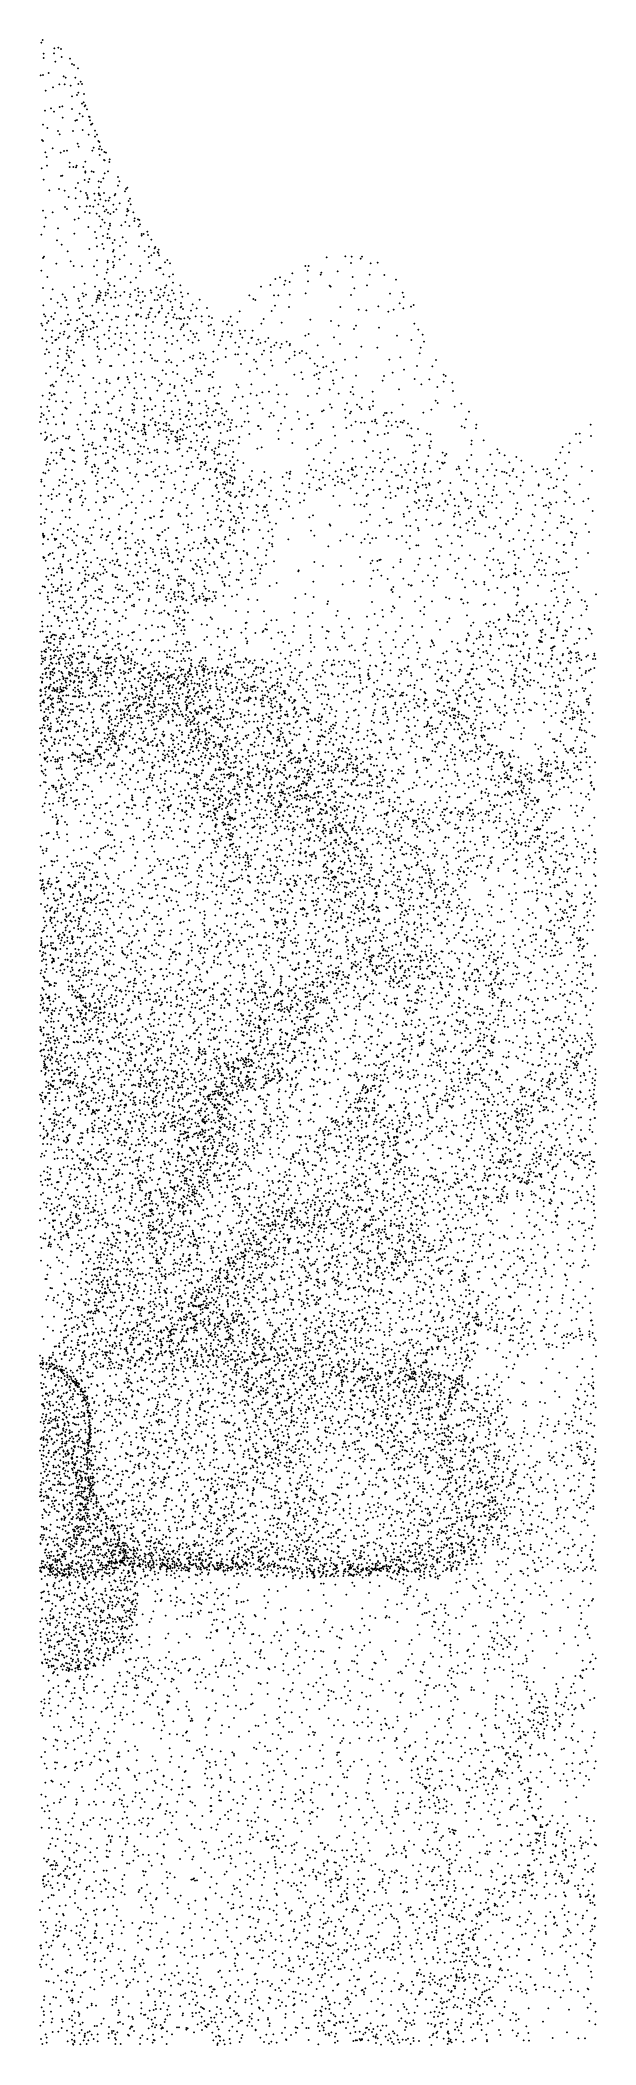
# Model space of a CAD drawing. Header units: metres. Extents: x -25 to 25, y -27.8 to 27.8.
# Drawn here: x 11.99 to 19.15, y -6.21 to 19.62 of the extents above; entities that cross this region are included whole.
import ezdxf

# ---------------------------------------------------------------- set-up
doc = ezdxf.new("R2010")
doc.units = ezdxf.units.M

msp = doc.modelspace()

# ---------------------------------------------------------------- linework, layer by layer
for p in [(12.0058, 19.5845, 7.6208), (12.0199, 19.6182, 7.0678), (12.0321, 19.4443, 6.7984), (12.0346, 19.3877, 8.1628), (12.166, 19.4473, 7.7565), (12.1729, 19.5116, 7.6153), (12.2212, 19.5216, 7.1284), (12.258, 19.5016, 7.4068), (12.2679, 19.3988, 6.9923), (12.3753, 19.3797, 7.401), (11.9962, 19.1657, 6.5851), (12.026, 19.1673, 8.5511), (12.0979, 19.1962, 8.4127), (12.1864, 19.3384, 6.831), (12.2902, 19.1534, 6.8167), (12.3165, 19.1323, 7.9701), (12.4002, 19.3089, 7.5398), (12.4242, 19.2984, 7.1723), (12.4415, 19.1352, 7.0016), (12.475, 19.254, 7.3337), (12.0605, 18.9675, 6.5579), (12.1535, 19.0075, 8.4897), (12.2358, 19.0503, 6.7096), (12.3041, 19.0496, 8.1563), (12.3842, 19.0296, 6.8476), (12.3984, 18.895, 8.1343), (12.4628, 18.9103, 6.9249), (12.4815, 18.9397, 7.7807), (12.4819, 19.051, 7.666), (12.5117, 19.0845, 7.1541), (12.5268, 19.0528, 7.4242), (12.5557, 18.9225, 7.2931), (12.0518, 18.709, 8.7865), (12.1277, 18.7397, 6.5454), (12.1659, 18.6956, 8.6716), (12.2417, 18.7552, 8.5376), (12.2735, 18.7662, 6.6616), (12.2791, 18.6166, 8.5967), (12.3992, 18.7307, 6.7825), (12.4976, 18.6681, 8.2179), (12.5268, 18.8009, 7.841), (12.5387, 18.6378, 6.9817), (12.5519, 18.8181, 7.1482), (12.5615, 18.7635, 7.6808), (12.5715, 18.7762, 7.4793), (12.5937, 18.726, 7.3074), (12.6168, 18.63, 7.7746), (12.6273, 18.6255, 7.4375), (12.0255, 18.5296, 8.9519), (12.0796, 18.4847, 6.482), (12.2209, 18.4475, 8.7968), (12.2408, 18.404, 6.5232), (12.4105, 18.4455, 6.6546), (12.4443, 18.5788, 6.7917), (12.4631, 18.5899, 8.3862), (12.5353, 18.4584, 8.3511), (12.6143, 18.4005, 6.8794), (12.6302, 18.5838, 7.9462), (12.6447, 18.5281, 7.1946), (12.6624, 18.5431, 7.6256), (12.6945, 18.3728, 8.1144), (12.6967, 18.4521, 7.4659), (12.7207, 18.3982, 7.6288), (12.0139, 18.3311, 6.4205), (12.027, 18.3162, 9.2271), (12.0552, 18.1726, 9.6457), (12.0725, 18.1118, 9.8205), (12.1501, 18.2254, 9.3074), (12.2531, 18.1688, 9.2046), (12.2983, 18.1882, 8.9815), (12.336, 18.1944, 8.808), (12.4744, 18.2856, 6.595), (12.4841, 18.2457, 8.5447), (12.6619, 18.1919, 6.6605), (12.6794, 18.2337, 8.228), (12.737, 18.3174, 7.1322), (12.7456, 18.2151, 6.866), (12.7527, 18.304, 7.322), (12.754, 18.1373, 8.0377), (12.762, 18.2489, 7.737), (12.7801, 18.2053, 7.5376), (12.8151, 18.175, 7.3789), (12.8371, 18.1664, 7.1541), (12.0064, 17.9662, 10.1044), (12.077, 18.0009, 6.2227), (12.2562, 17.8653, 6.1688), (12.2738, 17.8703, 10.0036), (12.3692, 18.0372, 6.3439), (12.3715, 17.984, 9.7813), (12.4152, 17.9828, 8.9325), (12.4517, 17.9784, 9.1132), (12.4582, 18.0008, 8.6887), (12.5445, 17.9836, 8.4857), (12.5701, 17.9264, 9.5237), (12.5711, 18.0525, 6.4526), (12.5715, 17.9117, 9.2648), (12.624, 17.8304, 9.6807), (12.6518, 17.9252, 6.4207), (12.6771, 17.9198, 8.2807), (12.8024, 17.8378, 8.0298), (12.814, 18.0725, 7.7526), (12.8187, 18.0689, 6.7601), (12.8225, 17.9014, 6.5656), (12.8642, 17.9267, 7.7881), (12.8795, 18.048, 7.464), (12.8849, 18.0824, 7.2761), (12.9937, 17.8545, 7.3619), (12.0324, 17.8202, 10.2073), (12.1084, 17.6828, 5.8672), (12.2302, 17.7014, 10.1801), (12.3065, 17.6778, 5.9417), (12.3571, 17.5956, 5.586), (12.4458, 17.5776, 10.1202), (12.4462, 17.7107, 10.0188), (12.4756, 17.7762, 8.6342), (12.5108, 17.6707, 6.0343), (12.5643, 17.814, 8.4593), (12.5795, 17.6491, 9.9481), (12.5932, 17.6231, 5.8756), (12.6032, 17.5759, 8.4795), (12.6034, 17.5905, 5.7001), (12.6094, 17.7902, 6.3048), (12.6893, 17.6377, 9.0652), (12.7419, 17.7982, 8.2003), (12.7433, 17.643, 9.6934), (12.748, 17.6231, 6.1592), (12.7486, 17.7218, 9.4259), (12.7606, 17.6195, 9.211), (12.7744, 17.7915, 6.4381), (12.8136, 17.649, 6.3148), (12.8839, 17.5883, 8.0518), (12.9487, 17.6176, 7.8601), (12.96, 17.6334, 6.5143), (12.9927, 17.7444, 7.5561), (13.0078, 17.8002, 6.8247), (13.084, 17.671, 7.3684), (13.0936, 17.7001, 6.9243), (13.1111, 17.7148, 7.1027), (13.1486, 17.573, 7.1497), (12.0249, 17.4216, 5.3059), (12.0584, 17.3304, 5.0924), (12.1505, 17.3967, 10.4001), (12.3099, 17.4678, 5.2275), (12.3348, 17.4407, 10.2852), (12.4836, 17.3234, 10.2557), (12.5003, 17.4734, 5.2746), (12.5656, 17.4041, 5.1494), (12.5885, 17.4772, 10.0659), (12.629, 17.3907, 8.5798), (12.6313, 17.4825, 8.8223), (12.6764, 17.472, 5.3764), (12.6957, 17.5518, 9.8892), (12.7194, 17.382, 5.2425), (12.7399, 17.5002, 5.5281), (12.7498, 17.3482, 9.928), (12.7635, 17.5645, 5.8196), (12.8034, 17.4763, 9.7165), (12.8193, 17.4115, 5.3735), (12.8334, 17.5492, 9.4265), (12.8407, 17.4351, 8.2252), (12.8655, 17.3937, 9.5952), (12.8706, 17.5501, 6.0928), (12.8947, 17.3772, 9.3898), (12.9331, 17.4985, 5.9231), (12.9366, 17.4051, 8.034), (12.9716, 17.4382, 5.6572), (13.0132, 17.5146, 6.4015), (13.1061, 17.3598, 5.7536), (13.1125, 17.4126, 6.1749), (13.1142, 17.4408, 6.5031), (13.1276, 17.4203, 7.4849), (13.1304, 17.5453, 6.8148), (13.1564, 17.5021, 7.306), (13.1902, 17.4006, 6.8949), (13.2068, 17.3208, 7.0287), (13.2512, 17.3099, 6.2789), (12.005, 17.112, 10.5859), (12.044, 17.216, 4.9582), (12.2202, 17.1905, 4.8876), (12.4286, 17.1253, 10.4086), (12.4329, 17.3031, 4.9941), (12.6099, 17.2097, 4.9767), (12.695, 17.1465, 10.1477), (12.7147, 17.07, 4.9489), (12.7711, 17.2191, 5.0998), (12.7912, 17.3035, 8.353), (12.7988, 17.0918, 8.4777), (12.8201, 17.2647, 8.9288), (12.8535, 17.0702, 5.0585), (12.858, 17.1203, 8.3295), (12.8703, 17.1834, 9.7963), (12.8845, 17.0686, 8.9064), (12.8883, 17.2511, 8.2327), (12.8907, 17.2257, 9.073), (13.0344, 17.2328, 7.9062), (13.0546, 17.0749, 8.0013), (13.0869, 17.2732, 5.5114), (13.1369, 17.2208, 7.6566), (13.2026, 17.2885, 7.2092), (13.2581, 17.2188, 5.822), (13.2667, 17.3, 6.4352), (13.2741, 17.2439, 6.0345), (13.297, 17.1202, 7.2083), (13.2987, 17.0997, 5.6856), (13.3227, 17.1202, 7.0052), (13.369, 17.1486, 6.3474), (13.3771, 17.106, 6.048), (12.0264, 16.81, 10.676), (12.0389, 16.8264, 4.7484), (12.2052, 17.039, 4.7918), (12.2658, 16.9803, 10.544), (12.3416, 16.8942, 4.7474), (12.6246, 16.9273, 10.3475), (12.7236, 16.9617, 10.2072), (12.7913, 16.9908, 8.6139), (12.8079, 16.9305, 4.9771), (12.9248, 17.0037, 9.68), (12.927, 16.8933, 8.9745), (12.9372, 16.9133, 5.0974), (12.9486, 16.828, 9.1938), (12.9504, 17.0414, 9.3539), (13.012, 16.7926, 8.2573), (13.0172, 16.9656, 8.1445), (13.0728, 16.8442, 5.23), (13.0936, 17.0105, 5.2919), (13.2637, 16.9597, 7.7816), (13.3346, 16.9022, 5.6156), (13.3892, 16.8246, 5.7707), (13.3922, 16.9544, 7.5858), (13.4213, 17.048, 6.5519), (13.4224, 16.8447, 7.7493), (13.4565, 16.8731, 6.0425), (13.4661, 16.933, 6.2088), (13.4717, 16.9526, 6.3923), (13.5034, 16.8863, 6.9828), (13.5109, 16.8746, 6.5389), (13.518, 16.9188, 7.3183), (13.5215, 16.8458, 7.5852), (15.6803, 16.8187, -0.9089), (15.9213, 16.8298, -0.7812), (16.0064, 16.8291, -1.1661), (16.12, 16.8005, -0.7102), (16.1386, 16.8281, -0.9909), (12.0055, 16.6468, 10.6961), (12.0823, 16.5671, 4.7007), (12.1955, 16.7388, 10.6432), (12.3809, 16.7667, 10.5557), (12.4202, 16.7062, 4.7464), (12.529, 16.7011, 10.4767), (12.6821, 16.7026, 4.8616), (12.7214, 16.5911, 10.2867), (12.7232, 16.7815, 10.2588), (12.8194, 16.5397, 8.6784), (12.8485, 16.6227, 8.8426), (12.8587, 16.7543, 9.9841), (12.8598, 16.7764, 8.7222), (12.8599, 16.6648, 5.0089), (12.9295, 16.7606, 9.6592), (12.9322, 16.6905, 9.4829), (12.9415, 16.7169, 8.3808), (13.0231, 16.5387, 8.3562), (13.0829, 16.5705, 5.2797), (13.1609, 16.7321, 8.1377), (13.2238, 16.5554, 8.1886), (13.2781, 16.7089, 8.0365), (13.2814, 16.6369, 5.5444), (13.3967, 16.7442, 7.8824), (13.4872, 16.657, 6.0597), (13.5254, 16.683, 6.2153), (13.5407, 16.6795, 7.7899), (13.5762, 16.5996, 6.675), (13.5973, 16.754, 7.0371), (13.6277, 16.7837, 7.4294), (13.6543, 16.5687, 6.9651), (13.6629, 16.7427, 7.2561), (13.7024, 16.6019, 7.599), (15.0202, 16.5413, -0.3574), (15.0819, 16.5615, -0.5725), (15.2392, 16.6143, -0.8192), (15.4075, 16.7066, -0.9526), (15.4373, 16.6481, -1.4771), (15.4518, 16.7052, -1.197), (15.6041, 16.5975, -0.2618), (15.6118, 16.6234, -1.6811), (15.8221, 16.6392, -1.6377), (15.9952, 16.7442, -1.3988), (16.0185, 16.5672, -0.3368), (16.2365, 16.596, -1.4888), (16.2498, 16.7427, -1.2129), (16.3381, 16.7482, -0.8718), (16.4241, 16.5904, -1.315), (12.0277, 16.423, 10.6834), (12.1305, 16.2816, 10.6385), (12.1524, 16.4071, 4.7122), (12.2804, 16.3405, 10.5932), (12.3111, 16.3044, 0.3885), (12.4241, 16.4355, 10.5387), (12.4826, 16.2859, 0.1105), (12.5366, 16.3551, 0.6078), (12.5488, 16.3158, 10.4273), (12.5616, 16.4799, 10.4564), (12.5798, 16.3367, 4.8244), (12.6949, 16.44, 4.8981), (12.7313, 16.2996, 9.0251), (12.7322, 16.3271, 0.7386), (12.7475, 16.3337, 1.7096), (12.7507, 16.2877, 9.1821), (12.751, 16.3862, 8.8853), (12.7666, 16.3269, 8.685), (12.7695, 16.3655, 1.4804), (12.8345, 16.3621, 9.4926), (12.835, 16.3292, 1.1693), (12.8615, 16.3549, 0.2517), (12.8623, 16.4005, 9.805), (12.866, 16.4889, 9.2929), (12.8862, 16.4582, 9.6375), (12.9043, 16.2981, 1.95), (12.9444, 16.4502, 8.4561), (12.9581, 16.2994, 0.7839), (12.9607, 16.3702, 5.15), (13.0239, 16.3261, 0.4289), (13.0732, 16.3732, 8.3779), (13.1474, 16.3093, 0.9154), (13.1517, 16.3415, 5.4389), (13.1566, 16.4969, 5.3933), (13.2111, 16.3987, 1.7228), (13.2506, 16.4195, 5.6036), (13.2545, 16.3256, 3.8406), (13.2572, 16.3707, 8.2554), (13.309, 16.3732, 1.1964), (13.3406, 16.3186, 3.5276), (13.4136, 16.3941, 5.9781), (13.4204, 16.3638, 8.1206), (13.4849, 16.4316, 6.138), (13.5124, 16.3318, 1.7104), (13.5349, 16.3051, 4.1862), (13.542, 16.4072, 3.8838), (13.5752, 16.327, 1.2419), (13.5897, 16.3647, 6.582), (13.5988, 16.4293, 7.904), (13.6166, 16.4577, 6.7639), (13.6443, 16.3277, 3.3292), (13.6895, 16.3918, 3.5365), (13.7011, 16.4917, 7.712), (13.708, 16.3538, 6.9199), (13.7326, 16.2756, 7.7733), (13.7962, 16.46, 7.2804), (13.8055, 16.3694, 7.5), (13.8213, 16.3105, 7.3193), (13.8961, 16.3496, 3.9272), (14.044, 16.2755, 3.6657), (14.6853, 16.3303, -0.5845), (14.7353, 16.2829, 0.0175), (14.8373, 16.4418, -0.2385), (14.9567, 16.4641, -0.7555), (15.0023, 16.3276, -1.3034), (15.0608, 16.3298, -1.6067), (15.1376, 16.4667, -0.0464), (15.151, 16.5183, -1.2612), (15.2051, 16.3389, 0.1424), (15.2053, 16.5001, -1.5518), (15.4121, 16.3565, 0.1053), (15.4435, 16.5111, -0.1148), (15.7221, 16.4549, -1.9316), (15.7323, 16.4401, -0.0908), (15.9963, 16.3338, -0.1317), (16.04, 16.418, -1.84), (16.2014, 16.4562, -0.3098), (16.5008, 16.3509, -1.517), (16.575, 16.5325, -0.7827), (16.6609, 16.3654, -0.6784), (16.6734, 16.306, -1.3046), (12.029, 16.1987, 4.7399), (12.0377, 16.0864, 0.2017), (12.0569, 16.0601, 0.8091), (12.1318, 16.0556, -0.0583), (12.1636, 16.0249, 10.5145), (12.1793, 16.1011, 4.7603), (12.213, 16.2361, 0.5845), (12.2578, 16.1824, 0.8041), (12.3257, 16.2688, 4.7575), (12.3313, 16.1706, 0.0031), (12.3478, 16.0802, 10.4727), (12.4876, 16.2566, 0.812), (12.4945, 16.0239, 2.0309), (12.5002, 16.1675, 1.0631), (12.5285, 16.1822, 1.5366), (12.5399, 16.0971, -0.171), (12.5813, 16.0614, 8.8427), (12.5976, 16.0569, 9.1333), (12.6362, 16.0735, 10.199), (12.6635, 16.1953, 8.8041), (12.7137, 16.2443, 1.0153), (12.7172, 16.2718, 10.1993), (12.7398, 16.1048, 9.9658), (12.8052, 16.2647, 9.6125), (12.8233, 16.2065, 5.0127), (12.8489, 16.0987, 2.24), (12.9102, 16.0174, -0.1977), (12.9417, 16.1878, 5.1262), (12.9665, 16.0542, 3.7186), (12.9926, 16.0505, 4.0623), (12.998, 16.2014, 0.0329), (13.1213, 16.2105, 3.7001), (13.1296, 16.0627, 5.3458), (13.1633, 16.1812, 5.4716), (13.2271, 16.2647, 4.0557), (13.2282, 16.0683, 4.358), (13.2309, 16.0847, 8.362), (13.2493, 16.0831, 2.306), (13.2802, 16.2351, 0.6807), (13.2887, 16.167, 3.2507), (13.289, 16.0534, 5.819), (13.3168, 16.2574, 5.8177), (13.357, 16.0332, 8.2783), (13.3832, 16.0794, 3.0099), (13.3893, 16.0456, 0.1696), (13.4013, 16.1117, 6.0535), (13.4127, 16.1602, 8.1963), (13.4244, 16.1601, 0.4873), (13.467, 16.2675, 1.9171), (13.4738, 16.0531, 2.2583), (13.501, 16.2702, 0.9679), (13.5159, 16.1044, 6.1897), (13.5271, 16.1172, 4.4061), (13.5544, 16.1948, 0.72), (13.561, 16.1628, 8.0442), (13.6092, 16.0488, 0.3406), (13.6324, 16.2688, 7.9203), (13.6392, 16.0994, 6.4051), (13.6734, 16.2464, 6.7559), (13.6903, 16.1423, 6.5855), (13.6923, 16.1775, 1.9032), (13.7042, 16.0448, 2.1219), (13.7218, 16.0829, 7.8407), (13.7491, 16.0301, 2.7818), (13.7819, 16.0338, 4.4279), (13.8016, 16.1762, 7.0594), (13.8039, 16.2296, 1.3135), (13.8066, 16.0238, 6.601), (13.81, 16.1814, 0.9705), (13.8306, 16.1525, 3.0019), (13.8491, 16.0338, 7.2849), (13.8965, 16.0514, 1.9007), (13.916, 16.0284, 0.638), (13.9331, 16.132, 1.6226), (13.9546, 16.2114, 3.2417), (13.9923, 16.0608, 0.9175), (14.0068, 16.1636, 4.1457), (14.0724, 16.0579, 1.2632), (14.138, 16.1654, 3.3965), (14.1671, 16.0584, 3.0905), (14.2062, 16.037, 4.0452), (14.4464, 16.0554, -0.5231), (14.5624, 16.1217, 0.0025), (14.7616, 16.2687, -0.8338), (14.8723, 16.0253, -1.5399), (14.9745, 16.1276, -1.7046), (15.0148, 16.1981, 0.2285), (15.1972, 16.1774, -1.9738), (15.8584, 16.1811, 0.0566), (16.0939, 16.1436, -2.0565), (16.1951, 16.1372, -0.1472), (16.3486, 16.1867, -1.865), (16.4778, 16.1183, -0.346), (16.5475, 16.1453, -1.7191), (16.6226, 16.2252, -0.5052), (16.6697, 16.161, -1.5211), (16.7707, 16.1824, -0.726), (16.8029, 16.2051, -1.004), (12.0024, 15.9636, -0.5337), (12.0186, 15.9373, 10.4901), (12.0191, 15.7766, 2.1564), (12.0604, 15.8827, -0.7332), (12.0776, 15.9708, 4.7729), (12.0959, 15.998, -0.2994), (12.1384, 15.7924, 2.6162), (12.1446, 15.8755, 10.4134), (12.2255, 15.7829, 1.6148), (12.2454, 15.8378, 2.101), (12.2563, 15.9634, -0.4379), (12.2935, 15.8251, 2.3673), (12.301, 15.862, -0.6677), (12.3145, 15.9986, 1.1364), (12.3456, 15.9559, 4.7882), (12.3498, 15.7776, 2.816), (12.36, 15.96, 1.4349), (12.3664, 15.7995, 4.7905), (12.3811, 16.0096, 1.6766), (12.4434, 15.8731, 10.2289), (12.4618, 16.0076, 10.3538), (12.4664, 15.9092, 2.2747), (12.4736, 15.7594, -0.7795), (12.5018, 15.8565, -0.5648), (12.5104, 15.8626, 9.2003), (12.5231, 15.8023, 2.6679), (12.5404, 15.9509, 8.9759), (12.5412, 15.8328, 9.5297), (12.5433, 15.7965, 9.8244), (12.5447, 15.8738, 4.8088), (12.5739, 15.9215, 8.7268), (12.593, 15.8767, 9.9703), (12.6169, 15.7963, 8.64), (12.6405, 15.8966, 2.4495), (12.6633, 15.9927, 10.0644), (12.6744, 15.9134, -0.3984), (12.6792, 15.9895, 9.6228), (12.6823, 15.9675, 9.8218), (12.687, 15.76, 4.823), (12.7232, 15.9264, 4.8904), (12.732, 15.7922, 3.0402), (12.7911, 16.0056, 8.5848), (12.8168, 15.8234, 2.6974), (12.876, 15.777, 4.1285), (12.8769, 15.8735, -0.3512), (12.8842, 15.9266, 2.4999), (12.956, 15.831, 2.964), (12.9842, 15.9147, 3.2409), (13.029, 15.7847, 8.5242), (13.0324, 15.8431, 5.0915), (13.0987, 16.0164, 8.4637), (13.1021, 15.8346, -0.262), (13.1039, 15.9431, 2.5208), (13.1996, 15.9417, 5.4801), (13.2248, 15.8453, 4.5088), (13.3386, 15.7712, -0.2276), (13.342, 15.8507, 5.8318), (13.3516, 15.9324, -0.0316), (13.4272, 15.8529, 5.9889), (13.4449, 15.9844, 2.7517), (13.4478, 15.7815, 8.2285), (13.5221, 15.7996, -0.1219), (13.594, 15.9451, 0.096), (13.6051, 15.7774, 6.091), (13.6154, 15.9825, 8.0119), (13.6232, 15.9847, 2.6134), (13.6808, 15.908, 6.2477), (13.7022, 15.8071, 7.8944), (13.8011, 15.8899, 6.3679), (13.8123, 15.918, 7.6634), (13.8365, 15.9388, 2.4032), (13.8409, 15.96, 0.2715), (13.8449, 15.8139, 7.5459), (13.8882, 15.9611, 6.9726), (13.9291, 15.8716, 6.5837), (13.9635, 15.8318, 7.0684), (13.9857, 15.7945, 0.0619), (14.0069, 15.8382, 2.2601), (14.069, 15.992, 2.7779), (14.16, 15.852, 4.26), (14.1626, 15.9378, 0.6592), (14.1894, 15.9517, 0.8766), (14.2283, 15.8789, 2.6331), (14.2313, 15.8206, 0.2525), (14.3312, 15.7994, -0.2215), (14.3414, 15.8498, 1.2708), (14.3445, 15.8584, 0.5259), (14.3473, 15.9929, 3.3141), (14.3987, 15.9542, 3.562), (14.4112, 15.8567, 3.8272), (14.419, 15.996, -0.1043), (14.444, 15.7959, -0.6516), (14.4574, 15.8409, 0.8027), (14.4634, 15.9417, 0.1076), (14.5289, 15.9846, -0.7355), (14.5603, 15.8725, 3.1435), (14.5684, 15.8291, 3.4855), (14.5953, 15.7845, 0.97), (14.6281, 15.8746, 0.3479), (14.7114, 15.7778, 0.7507), (14.7203, 15.7832, 2.8494), (14.7303, 15.8725, -1.056), (14.8012, 15.7586, 3.3211), (14.8399, 15.9657, 0.3431), (14.9321, 15.7807, 3.0623), (15.1009, 15.976, 0.3573), (15.4062, 15.8077, -2.1963), (15.4523, 15.8323, 0.3503), (15.4726, 16.0159, -2.1732), (15.7381, 15.9993, -2.1935), (15.7761, 15.7869, -2.254), (15.8361, 15.9392, 0.1725), (16.0353, 15.8974, 0.0482), (16.0603, 15.9379, -2.1787), (16.3564, 15.9147, -2.1092), (16.5901, 15.8091, -0.3762), (16.8121, 15.9624, -1.47), (16.8633, 15.8874, -0.909), (16.9193, 15.8239, -1.2844), (12.0496, 15.5742, -1.1007), (12.0711, 15.6337, 4.7965), (12.0712, 15.7377, 1.9309), (12.1025, 15.5933, 1.448), (12.144, 15.717, -0.9582), (12.1825, 15.7551, 10.2856), (12.1993, 15.7567, 1.3307), (12.2175, 15.548, 4.7543), (12.2423, 15.6365, 10.074), (12.3307, 15.5774, 9.733), (12.3407, 15.6186, 9.8963), (12.3449, 15.6663, 3.2146), (12.3553, 15.5518, 8.9301), (12.3654, 15.5318, 4.7102), (12.3858, 15.6178, 9.1972), (12.4242, 15.5953, 8.7734), (12.4527, 15.7198, 9.333), (12.5323, 15.753, 3.1416), (12.5495, 15.6899, 4.7676), (12.7265, 15.6691, -0.799), (12.7283, 15.7235, 3.4935), (12.7286, 15.5413, 4.7434), (12.7475, 15.6384, 8.5787), (12.768, 15.5004, 3.8289), (12.8302, 15.6377, 4.828), (12.9058, 15.6737, -0.6778), (12.9455, 15.7123, 4.9491), (13.0003, 15.5658, 4.9088), (13.0191, 15.6876, 4.3845), (13.0883, 15.6437, 8.4739), (13.1017, 15.6265, 5.0633), (13.1398, 15.7484, 5.1775), (13.198, 15.693, -0.412), (13.2025, 15.5836, 4.5488), (13.3313, 15.5954, 5.4597), (13.3382, 15.5927, 8.2901), (13.407, 15.6884, 5.831), (13.4157, 15.5597, -0.4824), (13.4313, 15.5186, 4.6105), (13.6003, 15.6067, 6.0022), (13.6225, 15.7209, 7.9958), (13.6892, 15.7034, 4.5912), (13.7586, 15.745, 6.2048), (13.8042, 15.6428, -0.224), (13.8975, 15.7557, 6.3657), (13.9192, 15.5301, 7.4698), (13.9546, 15.5153, -0.3505), (13.9564, 15.7174, 7.2839), (13.9619, 15.5499, 6.3416), (14.0308, 15.7507, 6.915), (14.0486, 15.588, 7.1298), (14.0532, 15.5172, 6.5056), (14.0941, 15.5691, 6.7016), (14.122, 15.5132, 6.8562), (14.2193, 15.6043, -0.2075), (14.278, 15.5049, 4.2728), (14.2905, 15.6883, 4.1606), (14.3099, 15.7483, 1.7014), (14.3812, 15.5364, -0.4924), (14.3847, 15.6424, 2.2025), (14.5032, 15.72, 1.4238), (14.5056, 15.5711, 2.0418), (14.5413, 15.5695, 3.9391), (14.5524, 15.6642, -0.7908), (14.6495, 15.5768, 1.8118), (14.6511, 15.573, 2.3557), (14.6727, 15.7163, 1.2415), (14.7442, 15.5, 2.0772), (14.7786, 15.6988, -1.3497), (14.8279, 15.7142, 2.6488), (14.8503, 15.5681, 1.743), (14.8752, 15.616, 1.5052), (14.89, 15.7327, -1.8098), (14.964, 15.6624, 1.1692), (14.9658, 15.5996, 3.527), (15.0096, 15.6848, -1.9907), (15.0347, 15.7215, 3.2508), (15.0844, 15.6565, 0.7607), (15.1043, 15.7031, 2.7122), (15.1687, 15.7335, 3.0739), (15.1996, 15.512, 3.5478), (15.2058, 15.6866, 0.4855), (15.209, 15.7041, -2.1317), (15.2685, 15.6021, 1.1157), (15.2704, 15.5569, 1.6282), (15.3322, 15.5841, 1.3242), (15.3654, 15.6112, 2.8497), (15.4184, 15.5829, 3.1736), (15.4666, 15.5183, 1.509), (15.5675, 15.6844, -2.2529), (15.6358, 15.5357, 0.3427), (15.8525, 15.7037, 0.2317), (15.9208, 15.5019, 0.2955), (16.0638, 15.5291, -2.3051), (16.1312, 15.6694, 0.0705), (16.3362, 15.6547, -0.0526), (16.4885, 15.5001, -0.0035), (16.6337, 15.5323, -0.2108), (16.7742, 15.7552, -0.5735), (16.8824, 15.5803, -0.6827), (16.8944, 15.6531, -1.804), (16.9364, 15.7332, -1.5711), (12.0637, 15.3253, 3.435), (12.1191, 15.4103, 9.8979), (12.2129, 15.3972, 9.745), (12.2134, 15.4561, -1.1658), (12.2612, 15.2964, 9.2855), (12.2741, 15.3594, 8.8429), (12.2836, 15.3707, 9.0417), (12.311, 15.3992, 4.6366), (12.3282, 15.4902, 9.4258), (12.3429, 15.3192, 8.6448), (12.3941, 15.4626, 8.6993), (12.3965, 15.2859, 4.5732), (12.4871, 15.3032, 8.5756), (12.5372, 15.4896, 8.5912), (12.5449, 15.4328, -1.0961), (12.5625, 15.4202, 4.6314), (12.6758, 15.2659, 4.5944), (12.7502, 15.4661, 8.558), (12.8901, 15.4178, 4.7556), (12.9052, 15.4198, 4.2054), (12.9933, 15.2491, 8.4653), (13.0009, 15.2698, 4.7706), (13.0694, 15.4262, 4.904), (13.1147, 15.2767, -0.9507), (13.123, 15.2469, -2.9907), (13.1903, 15.4645, 5.0878), (13.2138, 15.3306, 8.3574), (13.2254, 15.2751, -2.698), (13.292, 15.4729, 5.2538), (13.293, 15.3099, 5.1412), (13.3299, 15.2437, -3.0837), (13.436, 15.2781, 4.574), (13.4678, 15.4882, 5.7306), (13.4692, 15.2626, 8.1571), (13.4997, 15.4818, 8.118), (13.5683, 15.3627, 5.7798), (13.6094, 15.3159, 7.9827), (13.6168, 15.4712, -0.5426), (13.6494, 15.4969, 7.924), (13.6818, 15.468, 6.0091), (13.7009, 15.3413, 4.6132), (13.7518, 15.4229, 7.7773), (13.7554, 15.3167, -0.8167), (13.8374, 15.4832, 7.6307), (13.8474, 15.26, 7.6491), (13.9951, 15.2878, 7.4109), (14.0005, 15.3864, -0.5485), (14.0215, 15.3437, 6.3606), (14.0585, 15.3513, 7.2646), (14.0703, 15.3157, 4.5215), (14.1062, 15.4283, 7.0965), (14.1595, 15.3035, 6.6542), (14.1816, 15.3073, 6.8856), (14.2086, 15.2754, -0.7871), (14.2204, 15.4739, -0.3721), (14.2219, 15.3407, -0.57), (14.5771, 15.4459, -0.7727), (14.6909, 15.3488, -1.0173), (14.7699, 15.4753, -1.5421), (14.7863, 15.3857, 3.8847), (14.8777, 15.3101, -1.8379), (14.9649, 15.4938, 1.98), (14.9813, 15.4246, -1.9892), (15.16, 15.4659, 2.3853), (15.2676, 15.3064, -2.166), (15.3565, 15.3386, 2.1547), (15.3738, 15.2528, 3.7559), (15.5238, 15.2978, 3.5783), (15.5261, 15.4486, 2.7956), (15.5519, 15.3145, 2.6307), (15.5602, 15.4169, 3.3098), (15.5783, 15.2524, -2.2402), (15.5905, 15.3336, 1.8678), (15.6379, 15.4017, 3.0483), (15.6789, 15.4136, 0.7643), (15.7364, 15.3471, 0.5072), (15.7674, 15.4671, -2.2967), (15.8062, 15.369, 1.223), (15.8902, 15.268, 0.8815), (16.0604, 15.294, -2.3072), (16.4195, 15.2907, -2.2753), (16.5329, 15.3331, 0.1594), (16.6787, 15.3709, -2.16), (16.8182, 15.2498, -0.1371), (16.8476, 15.418, -0.4361), (17.0046, 15.2461, -0.5564), (17.0437, 15.4162, -0.905), (17.0897, 15.4942, -1.285), (17.1906, 15.309, -1.5982), (17.2183, 15.2886, -1.1791), (12.0205, 15.0353, 4.4727), (12.1059, 14.9887, 9.1085), (12.1121, 15.0725, 8.9422), (12.1235, 15.1651, 9.7038), (12.1379, 15.0413, 9.5143), (12.1453, 15.1767, 8.8109), (12.1618, 15.1547, 3.5825), (12.1691, 15.0581, -1.3206), (12.174, 15.055, 8.6498), (12.1942, 15.2188, 9.0645), (12.3247, 15.0811, 4.4742), (12.3536, 15.2156, -1.2662), (12.4122, 15.2226, 3.6947), (12.5076, 15.1613, 4.5307), (12.5642, 15.0095, 4.4752), (12.5694, 15.0752, -1.2538), (12.707, 15.0836, 4.5456), (12.7528, 15.1945, 8.5205), (12.8332, 15.0893, -2.9038), (12.8473, 15.2413, -1.0888), (12.8479, 15.2124, 4.65), (12.8869, 15.1973, 3.9773), (12.919, 14.9981, 8.4704), (12.9401, 15.0283, -3.2003), (13.0144, 15.0999, -2.5114), (13.0492, 15.0483, 4.7134), (13.0818, 15.1452, 4.241), (13.1391, 15.2042, 4.8959), (13.2019, 15.132, 8.3619), (13.205, 15.0168, -3.3589), (13.2295, 15.0707, 4.924), (13.2371, 15.0016, -2.3242), (13.2951, 15.0004, 4.4022), (13.3465, 15.1383, 8.2764), (13.4066, 15.0047, 5.1692), (13.413, 14.9836, -3.3838), (13.4977, 15.1022, 8.1761), (13.5157, 15.2282, -2.7689), (13.5317, 15.1648, 5.5133), (13.5562, 15.1876, -0.9982), (13.5564, 15.1903, -3.0148), (13.6344, 15.0608, 5.6872), (13.6571, 15.0697, 8.007), (13.6633, 15.1833, 5.8201), (13.7184, 15.1339, -1.138), (13.7214, 15.1615, 7.8696), (13.7332, 15.0322, -3.1151), (13.8189, 15.1638, 6.0063), (13.8446, 15.097, 7.6961), (13.8653, 15.0362, -1.2754), (13.8776, 15.2246, 4.6338), (13.9329, 15.2397, 6.1747), (13.9411, 15.1976, -1.0575), (14.004, 15.0978, 6.1945), (14.0429, 15.0967, 7.3837), (14.1655, 15.0931, 7.1749), (14.1688, 15.1282, 6.5389), (14.2226, 15.1384, 6.8852), (14.2365, 15.031, 4.7166), (14.2876, 15.0624, -1.1832), (14.3079, 15.1478, 4.5556), (14.4994, 15.0141, 4.534), (14.5218, 15.1788, -0.9464), (14.5433, 15.1453, 4.342), (14.6011, 15.0241, -2.7161), (14.7045, 15.0633, -3.0242), (14.7125, 15.1846, -1.309), (14.7817, 15.0416, -1.5842), (14.8544, 15.0801, -2.7286), (14.9385, 15.0866, 4.0591), (15.0372, 15.1724, -2.0022), (15.0572, 15.0547, -2.957), (15.1685, 15.0533, 4.0477), (15.4409, 15.0311, -2.167), (15.5593, 15.0636, 3.8558), (15.587, 15.1323, 2.21), (15.7222, 15.1153, 2.6896), (15.7652, 15.2322, 1.7469), (15.7728, 15.192, 3.1412), (15.8379, 15.061, 3.4181), (15.9915, 15.0836, 1.4866), (16.0154, 15.1469, 1.1169), (16.0244, 15.0553, -2.2595), (16.1389, 15.0122, 0.9551), (16.2733, 15.0894, -2.2994), (16.4053, 15.23, 0.3351), (16.6161, 15.1184, 0.2465), (16.9027, 15.1818, -2.0817), (17.1089, 15.146, -1.9135), (17.1898, 15.2179, -0.9488), (17.3032, 15.2045, -1.3629), (17.31, 15.097, -1.6477), (11.9984, 14.8883, -7.1628), (11.9988, 14.7617, 3.7743), (12.0092, 14.8091, -4.2001), (12.0353, 14.7889, 9.1669), (12.0711, 14.7328, -7.9812), (12.0807, 14.8967, 9.6556), (12.1023, 14.8374, 4.3831), (12.1648, 14.7634, 8.5477), (12.1926, 14.9621, 4.4134), (12.2763, 14.7944, -7.905), (12.2808, 14.965, 8.5708), (12.3141, 14.8829, -1.3361), (12.3289, 14.8675, -7.6628), (12.3816, 14.9455, 4.4142), (12.5074, 14.7936, 4.3544), (12.5764, 14.9333, 8.5177), (12.6604, 14.8123, -7.7451), (12.6908, 14.8354, -2.9602), (12.6963, 14.8183, 3.9184), (12.7143, 14.9197, 4.4773), (12.7376, 14.8886, -2.6348), (12.7575, 14.8212, 8.4812), (12.8609, 14.9492, 4.5539), (12.8671, 14.9358, -1.1732), (12.8723, 14.7983, -7.8681), (12.9058, 14.8066, -7.6043), (12.973, 14.7559, -8.0522), (13.0138, 14.842, 4.4811), (13.0259, 14.8874, -2.3241), (13.0504, 14.7407, -3.4384), (13.0505, 14.7368, -1.1653), (13.1758, 14.8508, -7.9831), (13.176, 14.9294, 4.7401), (13.1925, 14.8188, 4.5413), (13.199, 14.9125, 4.1478), (13.2043, 14.8545, -7.5475), (13.3313, 14.8418, 4.766), (13.333, 14.7661, -8.2136), (13.3342, 14.9047, 4.9093), (13.3747, 14.8568, 8.3222), (13.4305, 14.8583, -2.2206), (13.4377, 14.7438, -3.5033), (13.4735, 14.905, -7.6823), (13.539, 14.7817, 4.8001), (13.5796, 14.8963, 8.1716), (13.5842, 14.966, 5.5013), (13.5929, 14.8334, -8.0771), (13.6813, 14.9657, -2.408), (13.6818, 14.7431, 5.5991), (13.6869, 14.8338, 8.064), (13.7062, 14.7897, -7.4445), (13.7653, 14.9747, 4.8091), (13.7854, 14.8548, 7.9268), (13.7887, 14.8015, 4.9269), (13.7943, 14.7355, 5.7044), (13.8643, 14.7659, 7.8059), (13.8805, 14.7776, -7.6871), (13.8997, 14.942, -3.0227), (13.9055, 14.8372, -2.4119), (13.9076, 14.9535, 5.955), (13.9081, 14.7282, -2.1944), (13.9426, 14.9329, 7.6029), (13.9427, 14.9133, -2.6344), (13.9446, 14.8014, -3.2506), (13.9891, 14.7405, 5.8953), (14.04, 14.9353, 6.107), (14.0569, 14.804, 7.5023), (14.1163, 14.969, 6.2475), (14.1332, 14.9083, 7.3501), (14.1336, 14.8238, 4.9005), (14.1425, 14.7787, -2.4398), (14.1586, 14.8724, -2.9148), (14.2052, 14.7811, 6.2115), (14.2235, 14.8347, -3.1818), (14.2523, 14.8536, 6.3977), (14.258, 14.9383, 6.5622), (14.2733, 14.9364, 7.0114), (14.293, 14.9276, 6.7878), (14.3286, 14.8746, -2.5938), (14.3356, 14.8062, 6.5867), (14.3683, 14.7851, 6.9696), (14.3877, 14.8353, -1.4268), (14.4131, 14.7302, 6.7737), (14.4703, 14.9679, -3.0104), (14.5768, 14.8723, -2.3657), (14.6591, 14.8982, -3.3656), (14.6637, 14.8109, 4.5191), (14.8174, 14.9399, -2.4185), (14.8576, 14.8678, 4.295), (14.9454, 14.764, -2.1412), (14.9664, 14.811, -1.8069), (14.9984, 14.7801, -3.4817), (15.0453, 14.951, -3.2088), (15.1426, 14.896, -2.4227), (15.1459, 14.7494, -1.9916), (15.3104, 14.8313, -3.1268), (15.3263, 14.7362, -2.4011), (15.4359, 14.7869, -2.8595), (15.6204, 14.8357, 4.1115), (15.6449, 14.8482, -2.1771), (15.7239, 14.9228, 3.9275), (15.7463, 14.8802, 2.2384), (15.9201, 14.8553, -2.2056), (15.9273, 14.7544, 2.8343), (15.9446, 14.9372, 3.1769), (15.9813, 14.8081, 4.2369), (15.9967, 14.8282, 1.8447), (16.0749, 14.9213, 3.7641), (16.1075, 14.8902, 1.5543), (16.1292, 14.8658, 3.4397), (16.2307, 14.8895, 4.0727), (16.24, 14.8612, 1.2483), (16.2792, 14.9622, 0.6366), (16.2816, 14.9037, 3.8508), (16.3113, 14.7272, 4.3981), (16.4154, 14.7826, 1.128), (16.4329, 14.8137, 4.1999), (16.4541, 14.8119, 0.8939), (16.5182, 14.8168, 3.9277), (16.6618, 14.9185, -2.3183), (16.9271, 14.8185, -2.2992), (17.0298, 14.8558, -0.1387), (17.0859, 14.9717, -0.3661), (17.1151, 14.942, -2.0829), (17.3307, 14.8952, -0.6159), (17.4194, 14.9333, -0.9337), (17.4766, 14.7296, -1.743), (17.5166, 14.8321, -1.1837), (11.9887, 14.6973, -1.3876), (11.9982, 14.5459, 8.5993), (12.0559, 14.5651, -8.2247), (12.0702, 14.484, 4.0222), (12.0773, 14.5059, -4.6161), (12.0882, 14.6738, 4.3552), (12.1282, 14.5295, 8.4539), (12.1911, 14.6658, -6.8324), (12.2111, 14.4851, -3.9817), (12.2853, 14.5185, -1.5155), (12.2965, 14.6762, 4.016), (12.2967, 14.6938, -8.0972), (12.3202, 14.4848, 4.2578), (12.3506, 14.4805, -8.4248), (12.3633, 14.5095, 8.3867), (12.4661, 14.6614, -1.3683), (12.4811, 14.6029, 4.2692), (12.5381, 14.5349, 4.1122), (12.5531, 14.4738, 8.3953), (12.5793, 14.7044, 8.471), (12.645, 14.61, -6.9525), (12.6476, 14.7105, -7.1444), (12.6629, 14.6603, -2.7227), (12.6891, 14.6069, -1.3169), (12.8159, 14.4946, -9.2725), (12.8206, 14.6096, -8.3135), (12.8396, 14.4941, -8.9205), (12.8515, 14.6632, -3.3052), (12.8883, 14.6133, 4.1181), (12.9, 14.5714, 3.9589), (12.9015, 14.5884, -1.2442), (12.9556, 14.4773, -9.4992), (12.9631, 14.5962, -2.2727), (13.0057, 14.571, 3.9114), (13.0135, 14.5082, 3.6691), (13.0416, 14.7153, 3.8958), (13.0705, 14.6707, -7.2756), (13.0934, 14.5657, -8.7195), (13.102, 14.5427, -8.9683), (13.1171, 14.6621, -8.3502), (13.1343, 14.7229, 4.355), (13.1659, 14.6343, 4.0398), (13.1817, 14.4892, 3.3924), (13.1823, 14.5938, -3.5262), (13.2074, 14.6299, 3.661), (13.2093, 14.4817, 8.3805), (13.2308, 14.6824, 4.2357), (13.2486, 14.5786, 4.2101), (13.2965, 14.5847, -8.657), (13.3138, 14.6673, 8.3562), (13.3161, 14.5377, -8.8898), (13.323, 14.6149, 3.5534), (13.33, 14.6393, -1.2865), (13.3345, 14.6619, 3.8888), (13.3359, 14.5976, 4.6269), (13.3366, 14.5619, -2.028), (13.3463, 14.5584, -7.0974), (13.3502, 14.5384, 3.3742), (13.3878, 14.6546, 4.1888), (13.4148, 14.7246, 4.6198), (13.4585, 14.5052, 4.8118), (13.4679, 14.664, 3.6407), (13.4737, 14.6955, 8.2906), (13.478, 14.6546, 3.9915), (13.5043, 14.587, 3.4243), (13.5168, 14.5377, 8.2727), (13.5177, 14.6836, -7.2271), (13.535, 14.6053, -8.5316), (13.5802, 14.591, 4.2488), (13.5827, 14.6698, 4.8909), (13.6099, 14.5831, 4.5008), (13.6154, 14.6554, -1.5201), (13.6161, 14.6845, -2.0424), (13.6203, 14.5034, -4.0854), (13.6454, 14.6007, 5.4112), (13.6465, 14.4701, 4.9588), (13.6553, 14.6521, 3.8603), (13.6739, 14.5778, -3.6763), (13.6796, 14.543, 4.3595), (13.6998, 14.5789, 4.1356), (13.7317, 14.509, 5.073), (13.7512, 14.5605, -7.1588), (13.7515, 14.4958, 4.7781), (13.7606, 14.5825, 3.5792), (13.761, 14.4684, 4.5534), (13.7918, 14.5095, 5.6193), (13.7919, 14.468, 8.1066), (13.7995, 14.6062, -3.9156), (13.8248, 14.5886, 3.7594), (13.8259, 14.4787, 4.2613), (13.8391, 14.6674, 7.9313), (13.8401, 14.5296, 4.067), (13.8677, 14.4834, 3.4763), (13.8838, 14.6293, -4.2207), (13.919, 14.6413, -8.1794), (13.9732, 14.5568, 7.8268), (14.0005, 14.6579, -7.5452), (14.0047, 14.5248, 5.7963), (14.0432, 14.6392, 7.6453), (14.0724, 14.6615, -1.7875), (14.0859, 14.6662, -3.6665), (14.0888, 14.6032, -4.4281), (14.089, 14.5962, -7.9317), (14.1014, 14.478, -8.2311), (14.1235, 14.6951, -3.4572), (14.1274, 14.6897, -2.0211), (14.1386, 14.5066, -7.477), (14.1626, 14.6336, 6.0174), (14.1799, 14.6253, 7.4807), (14.2425, 14.702, -3.8598), (14.2904, 14.6548, -1.5974), (14.2915, 14.6802, 7.2779), (14.3147, 14.5553, 6.2422), (14.3159, 14.6968, -4.1732), (14.3569, 14.6659, 6.4287), (14.403, 14.5811, 7.1545), (14.4364, 14.632, 6.9264), (14.4406, 14.5934, 6.654), (14.4481, 14.6859, 4.7999), (14.4629, 14.7208, -3.7885), (14.5177, 14.6376, -1.8852), (14.5578, 14.5032, -4.4742), (14.5852, 14.6405, -4.2535), (14.6256, 14.7008, -3.954), (14.678, 14.7026, -1.612), (14.6862, 14.5427, 4.6394), (14.7979, 14.6456, -1.8067), (14.806, 14.6436, 4.479), (14.8309, 14.608, -4.1291), (15.0583, 14.5851, -3.7629), (15.0619, 14.4801, -4.0664), (15.0957, 14.6736, 4.355), (15.2304, 14.6025, -3.4921), (15.4278, 14.6063, -3.2229), (15.4868, 14.672, -2.6469), (15.4983, 14.6194, -3.0195), (15.5003, 14.6763, -2.2886), (15.7677, 14.6336, -2.2421), (15.7896, 14.5225, 4.4936), (15.9374, 14.6209, 2.479), (16.0013, 14.6539, 2.1643), (16.0542, 14.7, 4.4358), (16.126, 14.6864, 3.1233), (16.1706, 14.6878, 1.9063), (16.2167, 14.572, 4.5985), (16.2199, 14.559, 2.2112), (16.2658, 14.7067, -2.3338), (16.305, 14.704, 3.3129), (16.3268, 14.6791, 1.7484), (16.3419, 14.53, 3.1486), (16.4287, 14.543, 4.5919), (16.452, 14.6461, -2.4205), (16.472, 14.5567, 2.0484), (16.4783, 14.7038, 3.4482), (16.5223, 14.6558, 1.5179), (16.5777, 14.7034, 1.2754), (16.5992, 14.6317, 4.3301), (16.6342, 14.696, 3.6379), (16.6619, 14.6886, 4.1232), (16.6808, 14.7132, 0.842), (16.7163, 14.5267, 3.5021), (16.7307, 14.6773, 0.5651), (16.7522, 14.5271, 1.6386), (16.7721, 14.616, -2.4653), (16.779, 14.5102, 4.2586), (16.8595, 14.6056, 0.3615), (16.9755, 14.5482, 0.898), (17.0202, 14.5378, 0.1288), (17.4232, 14.641, -1.9355), (17.4605, 14.6253, -0.304), (17.6076, 14.6164, -1.355), (17.6128, 14.6645, -1.0772), (18.8984, 14.5428, -6.8077), (18.9434, 14.5469, -7.2242), (19.0858, 14.6622, -6.8626), (19.0878, 14.5152, -6.3822), (12.0494, 14.4645, -1.5823), (12.085, 14.2225, 4.3429), (12.1349, 14.3035, -8.7296), (12.1451, 14.4432, 4.3329), (12.1771, 14.4583, -6.6494), (12.1959, 14.3003, -3.6171), (12.2506, 14.2736, -8.9404), (12.2551, 14.3031, 8.3001), (12.264, 14.3455, -4.4071), (12.2765, 14.3376, -3.8371), (12.2773, 14.2292, 4.1846), (12.3015, 14.2207, -9.4997), (12.3757, 14.3606, -6.6153), (12.4043, 14.3374, -8.755), (12.4261, 14.3292, 8.328), (12.5421, 14.396, -9.5031), (12.5678, 14.3202, -1.6313), (12.5738, 14.2297, 8.3464), (12.5958, 14.2511, 4.1364), (12.5965, 14.3186, -9.7626), (12.6163, 14.4113, -8.8371), (12.6585, 14.4005, 3.9755), (12.6667, 14.4323, -1.4452), (12.6807, 14.3582, -2.7221), (12.7055, 14.2773, 3.8136), (12.7077, 14.3532, 8.39), (12.7664, 14.3826, -3.1644), (12.7981, 14.2888, 3.6856), (12.8332, 14.4631, 3.9029), (12.8365, 14.2992, -1.5421), (12.8584, 14.3745, -6.8747), (12.9296, 14.2498, -1.7405), (12.9307, 14.3511, -3.4137), (12.9521, 14.2227, -3.5874), (12.9699, 14.3294, -9.817), (13.0129, 14.4489, -7.0187), (13.0146, 14.3797, 8.4064), (13.046, 14.3717, 3.9309), (13.0514, 14.3703, -2.1055), (13.0607, 14.4071, -1.3182), (13.0658, 14.3014, -1.547), (13.1235, 14.3258, -3.6627), (13.1444, 14.2764, 3.2223), (13.21, 14.2834, -9.744), (13.2449, 14.2199, 8.3949), (13.2507, 14.4115, -9.4944), (13.2575, 14.3152, -3.8892), (13.284, 14.3818, -1.7716), (13.3082, 14.2849, 4.359), (13.3257, 14.3803, 3.2166), (13.3534, 14.4629, -9.2184), (13.379, 14.352, 4.6706), (13.4025, 14.3011, -6.9474), (13.4646, 14.331, -4.2222), (13.4966, 14.3397, 8.3321), (13.5011, 14.3072, -9.3797), (13.6007, 14.3162, 3.1628), (13.6321, 14.4279, -8.9345), (13.6343, 14.2961, -9.2103), (13.7379, 14.4528, 5.4681), (13.7542, 14.4431, -8.7259), (13.7583, 14.3413, 8.2211), (13.7844, 14.3552, 5.2661), (13.7879, 14.4115, 3.335), (13.8206, 14.2606, 5.4385), (13.8867, 14.3175, 4.937), (13.9119, 14.3654, -4.6399), (13.9318, 14.4436, -8.5307), (13.9381, 14.3636, 5.011), (13.9958, 14.3321, 4.3458), (14.0087, 14.4572, -7.2131), (14.0197, 14.235, 4.6776), (14.032, 14.2822, 8.0576), (14.0605, 14.386, 4.1276), (14.0751, 14.4376, 3.7799), (14.1199, 14.368, -4.6856), (14.1204, 14.3421, 7.8957), (14.1259, 14.3756, 3.9848), (14.155, 14.4335, 7.7136), (14.2049, 14.3358, -7.2225), (14.2345, 14.3149, -8.3188), (14.2364, 14.289, 3.8347), (14.2365, 14.2265, 5.9997), (14.2486, 14.3584, -8.1106), (14.2713, 14.2734, 7.7455), (14.2897, 14.3748, 7.5769), (14.2983, 14.4563, -4.6089), (14.2998, 14.4146, 6.1585), (14.3002, 14.2813, 4.9345), (14.3431, 14.4306, 7.4278), (14.3732, 14.4197, 6.3062), (14.3816, 14.2686, -7.8423), (14.4183, 14.4052, 7.2237), (14.4368, 14.4546, 6.5136), (14.4714, 14.2476, -7.6156), (14.474, 14.4545, 6.8066), (14.4793, 14.3117, 7.0693), (14.546, 14.4206, 4.7926), (14.7885, 14.3551, -4.4848), (14.8427, 14.3709, 4.5634), (15.2379, 14.4279, -3.7915), (15.4347, 14.3502, 4.4412), (15.5139, 14.2215, -3.7035), (15.5443, 14.397, -3.2209), (15.5787, 14.423, -3.0068), (15.6092, 14.4665, -2.6654), (15.7334, 14.3016, 4.5933), (15.793, 14.3626, -2.4634), (16.0134, 14.4482, 4.6625), (16.016, 14.2239, 4.7681), (16.1681, 14.4574, 2.5383), (16.1768, 14.4486, -2.3916), (16.1936, 14.2431, -2.4464), (16.2815, 14.3255, 4.7645), (16.3691, 14.2334, -4.4203), (16.3739, 14.3009, 2.8929), (16.4739, 14.3469, 2.3823), (16.4779, 14.2175, 4.7348), (16.5569, 14.2386, 3.0661), (16.7943, 14.3026, 2.1116), (16.8121, 14.3979, -2.5383), (16.8307, 14.319, 3.515), (16.8803, 14.4002, 3.7966), (16.9929, 14.2572, 1.85), (17.0076, 14.3936, 0.4056), (17.0161, 14.3622, 1.5648), (17.0263, 14.4464, 0.6865), (17.1763, 14.3041, 0.1491), (17.2057, 14.2636, 1.3402), (17.225, 14.2834, 0.8994), (17.5454, 14.4114, -0.1674), (17.5454, 14.271, -1.8788), (17.5496, 14.4583, -1.7353), (17.708, 14.4594, -0.4115), (17.7927, 14.2783, -1.5657), (17.8825, 14.3437, -0.7667), (17.9098, 14.2962, -0.9937), (17.9749, 14.2677, -1.2291), (18.1265, 14.2455, -1.4695), (18.6399, 14.2111, -6.4818), (18.696, 14.3005, -7.0402), (18.7256, 14.3753, -6.8349), (18.8072, 14.308, -7.358), (18.8151, 14.4203, -6.4916), (18.9506, 14.4343, -7.4724), (12.0047, 13.9553, -3.0448), (12.0285, 14.0428, -9.5672), (12.0549, 14.0353, -2.3912), (12.0667, 14.146, 4.0236), (12.0795, 14.1811, -9.3417), (12.0986, 14.0729, 4.2556), (12.116, 14.1549, -4.7142), (12.164, 14.2021, -1.9753), (12.2017, 14.1655, -3.4302), (12.3048, 14.0055, -3.2791), (12.3198, 14.0878, -2.3039), (12.3983, 14.0772, -9.8384), (12.4006, 13.9647, -4.4652), (12.411, 14.1943, -4.1308), (12.4355, 14.1836, 4.0273), (12.5743, 14.1565, 3.905), (12.5886, 14.1853, -1.9191), (12.6572, 14.1187, -9.9899), (12.6623, 14.0502, -3.7286), (12.6631, 14.055, 8.332), (12.689, 14.1481, -2.2725), (12.6953, 14.1275, -2.8458), (12.7067, 14.0019, 3.637), (12.7304, 14.046, 4.025), (12.7375, 14.0967, -3.086), (12.7893, 13.9742, 3.5061), (12.8321, 14.1639, 8.3792), (12.8636, 14.1976, 3.4692), (12.8649, 14.1713, -2.0724), (12.8695, 13.9823, 8.3773), (12.918, 14.0642, -10.0589), (12.9395, 14.1138, 3.3335), (12.9444, 13.9536, -4.1785), (12.96, 14.0958, -3.8574), (12.9837, 14.0669, 3.922), (13.1139, 14.1059, -9.9765), (13.1457, 14.0411, 3.148), (13.2138, 13.9936, 8.4629), (13.235, 14.0238, -6.8408), (13.2477, 14.1753, -4.1535), (13.2759, 14.1963, 3.133), (13.3522, 14.0149, -4.4347), (13.3624, 14.1663, 3.9658), (13.371, 14.008, 8.4692), (13.4213, 14.1823, -9.6714), (13.4464, 14.0586, 4.2465), (13.4754, 13.9912, 3.8341), (13.4758, 14.0825, 3.0659), (13.5037, 13.9997, 4.0465), (13.5251, 14.1197, -4.5217), (13.5879, 14.0215, 4.6492), (13.62, 14.1361, 3.0945), (13.6315, 14.0874, -6.8599), (13.6802, 14.0388, -9.4988), (13.7319, 14.0627, 8.3766), (13.7954, 14.1257, -9.2317), (13.8754, 14.0128, 3.1659), (13.877, 14.0999, 8.3078), (13.9004, 14.1028, -6.8725), (13.9363, 14.1799, 3.2639), (13.9539, 14.1205, 5.4148), (14.0475, 14.0936, 5.2518), (14.0567, 14.1756, 4.9541), (14.0637, 14.1197, 5.7366), (14.0679, 14.1819, 4.8259), (14.0792, 14.1792, -4.7841), (14.0949, 13.9689, 3.3149), (14.105, 14.1417, 3.3818), (14.1178, 14.1864, 4.4307), (14.1226, 14.1641, -8.7399), (14.1402, 14.073, 8.0985), (14.176, 13.9604, 5.8079), (14.1845, 14.0903, 5.0289), (14.2443, 14.0514, 5.1736), (14.2447, 14.0554, 6.0317), (14.2524, 14.0849, 4.3165), (14.2587, 14.0964, 3.5583), (14.2596, 14.0838, -4.8342), (14.2704, 13.9744, 6.161), (14.2872, 14.1602, -8.5088), (14.3115, 14.043, 4.6344), (14.3146, 14.1668, 3.8983), (14.3153, 14.1644, 6.193), (14.3185, 14.0191, 4.4442), (14.3388, 13.9852, 5.2858), (14.3541, 14.046, 4.0521), (14.3664, 14.0513, 3.7984), (14.3856, 14.0281, -6.9073), (14.389, 14.1522, -8.2401), (14.3946, 14.0227, 7.7682), (14.4361, 14.1957, 6.5349), (14.4373, 14.0042, 5.0558), (14.45, 14.1051, 7.5384), (14.4576, 13.9911, 4.6673), (14.4621, 14.0712, 6.7096), (14.4824, 14.1421, 7.2309), (14.487, 14.1515, 6.9136), (14.4914, 13.9853, 6.9246), (14.4955, 13.9655, 7.4521), (14.4979, 14.0747, 7.0518), (14.5351, 14.2034, -7.3307), (14.608, 14.1678, -4.7131), (14.6895, 13.9966, 4.7717), (14.7104, 13.9529, -7.8361), (14.718, 14.0643, -7.5075), (14.8798, 14.0518, 4.6583), (14.9611, 13.9816, -5.0707), (15.116, 13.99, 4.6065), (15.1679, 14.0453, -4.3568), (15.201, 13.9648, -4.5712), (15.2062, 14.0332, -4.8612), (15.2085, 14.0259, -5.3812), (15.2158, 14.0551, -5.0747), (15.429, 14.0326, -5.4071), (15.4567, 14.1374, 4.5164), (15.482, 14.0835, -5.0589), (15.5124, 13.9857, -7.202), (15.5465, 14.0744, -4.8155), (15.5864, 13.9523, -5.616), (15.632, 14.0431, -5.3179), (15.6349, 13.9802, -7.3888), (15.651, 14.2043, -3.3932), (15.7148, 14.0042, -4.4766), (15.7184, 14.1706, -3.1702), (15.764, 13.9592, -3.7646), (15.7973, 14.06, -7.2198), (15.825, 13.9912, -5.3916), (15.8675, 14.0839, -2.8423), (15.8743, 13.9611, -3.1449), (15.901, 14.1733, -2.6022), (15.9582, 14.0662, -6.7125), (16.0055, 14.0851, -6.9796), (16.0104, 14.1034, -4.3778), (16.0116, 14.0194, -7.3597), (16.0236, 14.0786, -4.813), (16.0423, 13.9927, -2.6102), (16.0562, 14.1206, -4.592), (16.0705, 14.0086, -6.34), (16.132, 14.1154, -4.1268), (16.1858, 13.9577, -6.0314), (16.2027, 14.0301, -4.9382), (16.2441, 14.1139, -4.7409), (16.2745, 13.9514, -7.3193), (16.2812, 14.0581, -6.578), (16.3052, 14.1035, 4.8055), (16.3817, 14.057, -6.9062), (16.4047, 14.0856, -2.483), (16.4291, 14.1786, -4.0791), (16.5186, 14.0517, -6.7349), (16.5747, 14.0043, -3.8616), (16.6032, 14.012, -6.5374), (16.6406, 14.1414, 2.4366), (16.6524, 13.9873, 2.6012), (16.6912, 14.0765, 3.0786), (16.7102, 14.0429, -4.7474), (16.7365, 14.1526, -4.4822), (16.7621, 13.9518, -6.4008), (16.8024, 14.1881, -2.5295), (16.8131, 14.0491, -6.6942), (16.8325, 14.1038, 4.4146), (16.8355, 14.0954, 3.3535), (16.9203, 13.9815, 4.1496), (16.9308, 14.0859, -6.963), (16.9458, 14.0516, -4.3338), (16.9472, 14.1444, 2.0991), (16.9546, 14.1611, 3.7944), (17.0215, 14.0584, -7.1819), (17.1085, 14.1882, -2.3875), (17.1372, 14.0968, 1.8224), (17.1708, 14.1733, 1.6173), (17.1834, 14.1598, -6.9264), (17.2036, 14.1739, 0.4352), (17.3583, 14.0879, 0.8092), (17.3854, 14.1234, -7.1035), (17.3926, 14.0969, -2.0791), (17.4159, 14.0205, 0.4369), (17.4914, 14.2032, 0.062), (17.5185, 14.1069, -6.6238), (17.6151, 14.0877, -7.0367), (17.6172, 14.0586, -6.4052), (17.701, 13.9906, 0.2829), (17.7527, 14.0793, -6.8437), (17.8134, 14.1538, -0.068), (17.8464, 14.0076, -6.0289), (17.8713, 14.0786, -1.9275), (17.9429, 14.0576, -6.4489), (17.9724, 14.0536, -6.2005), (18.0022, 14.039, -0.0456), (18.0381, 14.177, -0.6095), (18.0417, 14.0077, -6.8316), (18.0781, 14.0662, -0.2823), (18.0877, 14.0919, -1.8919), (18.1299, 13.9896, -5.84), (18.1934, 14.1991, -1.167), (18.2199, 14.0487, -6.3594), (18.3283, 14.126, -1.6691), (18.3794, 14.058, -1.0294), (18.4739, 14.0885, -1.47), (18.5221, 14.0232, -6.1041), (18.5259, 14.0915, -6.633), (18.5564, 14.039, -6.9209), (18.5731, 13.9831, -1.1266), (18.6513, 13.9567, -1.4367), (18.6755, 14.0994, -7.2461), (18.7381, 13.9507, -5.8578), (18.7536, 14.1698, -6.1909), (18.7739, 14.0064, -7.4645), (18.9709, 14.1203, -7.718), (19.103, 14.0644, -5.8847), (11.9971, 13.7468, -9.8828), (12.0048, 13.9299, 4.1779), (12.041, 13.8723, -2.6355), (12.095, 13.7444, 7.8835), (12.1374, 13.7655, -6.5913), (12.1382, 13.7055, 3.7216), (12.1572, 13.8282, -2.9515), (12.2001, 13.7422, 3.8772), (12.232, 13.8785, -9.7923), (12.2365, 13.7687, 7.9528), (12.2391, 13.9492, 4.0239), (12.2844, 13.9209, 4.0009), (12.3208, 13.9161, -2.6359), (12.3368, 13.7552, -4.6639), (12.3791, 13.8268, -2.8221), (12.3884, 13.7046, -9.9478), (12.4458, 13.859, -3.0658), (12.4533, 13.9014, 8.1669), (12.4827, 13.8942, 3.88), (12.5009, 13.7281, 3.8757), (12.5179, 13.7463, -4.5549), (12.5278, 13.8104, -6.6286), (12.5437, 13.9365, -2.6453), (12.5643, 13.9076, -4.3371), (12.5733, 13.711, -10.0815), (12.7162, 13.8989, -10.0996), (12.7308, 13.9359, -6.6868), (12.7317, 13.8055, 8.3069), (12.8105, 13.7327, 3.4784), (12.8278, 13.7148, -10.1418), (12.8347, 13.8489, 3.8955), (12.8868, 13.7348, -4.442), (12.905, 13.9119, 3.3484), (12.9292, 13.7246, 3.3481), (12.9867, 13.8859, 8.4219), (13.0437, 13.8326, 3.7842), (13.0601, 13.7977, -6.7776), (13.118, 13.7575, -4.4644), (13.1755, 13.8384, 3.132), (13.2565, 13.9274, 3.7355), (13.3204, 13.7487, -10.0489), (13.4327, 13.81, -6.8068), (13.5477, 13.929, 8.4908), (13.5531, 13.8447, -9.8125), (13.5832, 13.9251, 4.3881), (13.6147, 13.7183, 3.9028), (13.7033, 13.7186, -9.7264), (13.7204, 13.8901, 8.4588), (13.7333, 13.8366, -6.7704), (13.812, 13.7903, 3.1494), (13.8374, 13.9279, -9.3777), (13.8556, 13.8265, -4.8525), (13.9489, 13.8182, 3.2163), (13.9703, 13.7702, 8.3397), (13.9848, 13.8802, 4.7677), (13.9854, 13.8387, -6.7409), (14.0243, 13.9051, -9.156), (14.0907, 13.7112, 3.3305), (14.2074, 13.7415, 8.1248), (14.2142, 13.7423, -4.9241), (14.2517, 13.873, 5.6712), (14.2646, 13.89, 8.0297), (14.2701, 13.8485, 3.4948), (14.2884, 13.797, 6.3201), (14.2974, 13.7037, -8.9889), (14.347, 13.899, 6.4243), (14.3644, 13.8408, -6.7641), (14.3749, 13.8901, 3.6713), (14.3891, 13.7824, 5.5809), (14.399, 13.9451, 3.9183), (14.4022, 13.9189, 4.1292), (14.4101, 13.7984, 3.8517), (14.4261, 13.7602, -8.7429), (14.4366, 13.9158, 4.3988), (14.4367, 13.9435, 4.828), (14.4432, 13.7929, -4.9095), (14.4443, 13.7431, 4.1804), (14.4718, 13.8982, 5.316), (14.4734, 13.9093, 7.601), (14.5005, 13.7256, 4.8477), (14.5179, 13.7429, 6.9759), (14.5582, 13.7975, 7.2242), (14.5907, 13.7574, 5.3801), (14.6032, 13.7419, -8.2552), (14.6109, 13.9189, 4.9875), (14.6218, 13.858, 5.1911), (14.6222, 13.762, -5.2278), (14.6231, 13.8285, 4.562), (14.6693, 13.854, -4.9723), (14.6853, 13.7363, -5.5832), (14.7101, 13.8034, -8.0258), (14.7227, 13.8255, 4.7657), (14.7893, 13.7568, 4.8931), (14.8113, 13.8939, -5.2841), (14.8405, 13.9292, -7.2349), (14.8458, 13.9474, -4.7648), (14.8833, 13.915, -7.4579), (14.8893, 13.845, -5.6281), (14.9429, 13.7396, -5.8739), (14.964, 13.8127, -7.6579), (15.0328, 13.6953, -6.8039), (15.1235, 13.7061, -6.0139), (15.1312, 13.882, -5.7304), (15.1641, 13.8041, -7.0233), (15.2072, 13.7967, -7.4318), (15.3252, 13.7805, -6.0059), (15.3677, 13.9082, -5.7431), (15.4, 13.7744, -6.5987), (15.4598, 13.8574, -4.2916), (15.4608, 13.8974, -6.7934), (15.5555, 13.8221, 4.5721), (15.5862, 13.8474, -6.4875), (15.6099, 13.8304, -6.2095), (15.66, 13.8869, -5.8429), (15.7672, 13.7429, -7.6949), (15.7894, 13.8819, -4.0188), (15.8279, 13.925, -6.2813), (15.8815, 13.9217, -3.5313), (15.8835, 13.9183, -5.6115), (15.908, 13.9018, -7.5342), (15.9662, 13.9446, -6.0381), (15.9938, 13.8423, -3.7715), (16.0682, 13.7781, -2.8214), (16.1502, 13.8757, -5.5617), (16.1959, 13.7424, -7.6056), (16.2147, 13.7591, -2.4303), (16.2892, 13.8212, -5.3827), (16.3596, 13.8297, -5.1767), (16.3701, 13.8346, -3.7036), (16.4447, 13.7263, 4.6509), (16.4602, 13.9425, -6.1913), (16.4914, 13.8688, -5.9954), (16.5046, 13.7852, -7.4105), (16.5054, 13.7189, -5.4479), (16.571, 13.744, -5.6647), (16.5955, 13.8456, -2.3599), (16.605, 13.8399, -5.0009), (16.6506, 13.848, -3.722), (16.6525, 13.8744, 4.5982), (16.721, 13.7895, -6.0498), (16.7307, 13.8482, 2.7392), (16.8232, 13.8114, 2.5216), (16.8348, 13.7861, 4.2549), (16.8447, 13.9171, -2.3887), (16.8578, 13.8568, -3.8112), (16.8602, 13.8655, -7.4116), (16.8638, 13.8586, 3.2156), (16.8723, 13.6937, -2.0889), (16.9194, 13.8848, 3.4439), (16.9594, 13.888, 3.7593), (16.9657, 13.852, -6.2786), (16.9888, 13.7584, 2.3562), (17.0007, 13.9057, -3.9962), (17.0099, 13.8838, -4.7279), (17.0386, 13.7191, -3.7895), (17.1208, 13.9159, -4.2232), (17.1435, 13.9367, -2.2194), (17.1731, 13.773, 2.0742), (17.2614, 13.8103, -6.1179), (17.2757, 13.7577, 1.8828), (17.2768, 13.9099, 1.7104), (17.3276, 13.7066, -4.0278), (17.413, 13.7908, -1.9347), (17.4242, 13.7694, -5.8612), (17.4519, 13.9444, 1.2009), (17.4652, 13.7134, -7.7073), (17.4902, 13.9369, -6.1915), (17.5014, 13.6928, -5.5497), (17.6073, 13.9036, 0.5723), (17.6314, 13.8412, -5.8086), (17.6398, 13.7555, 1.2094), (17.7254, 13.7358, -5.5239), (17.7467, 13.898, -7.3973), (17.8159, 13.7447, 0.9042), (17.8312, 13.8205, 0.5487), (17.8409, 13.8627, -5.706), (17.8742, 13.7572, -7.5026), (18.0047, 13.9006, 0.241), (18.0447, 13.8011, -2.1077), (18.0943, 13.7738, -7.2889), (18.1838, 13.8774, 0.0768), (18.2101, 13.9407, -0.1693), (18.288, 13.7459, 0.2521), (18.3389, 13.7575, -7.1038), (18.4142, 13.8925, -1.9056), (18.4167, 13.8781, -0.7075), (18.463, 13.7196, -0.0521), (18.5433, 13.8372, -5.5243), (18.6078, 13.8465, -1.7552), (18.641, 13.8702, -7.2321), (18.7503, 13.802, -7.422), (18.7703, 13.7866, -5.2086), (18.816, 13.7256, -1.4713), (18.9444, 13.8929, -7.6988), (19.0575, 13.7093, -5.0938), (11.9982, 13.6388, 7.8153), (11.9994, 13.474, -10.138), (12.0506, 13.4506, -6.195), (12.0666, 13.571, 3.753), (12.1412, 13.5367, -4.8248), (12.2744, 13.5563, 7.8707), (12.3191, 13.4714, -6.7489), (12.3679, 13.569, 3.7722), (12.3693, 13.4656, 3.7488), (12.3694, 13.6866, 7.9867), (12.3779, 13.6645, -6.6483), (12.5263, 13.6253, 8.0862), (12.5419, 13.6632, 3.7784), (12.6149, 13.5651, 3.794), (12.7092, 13.6628, 3.6222), (12.7617, 13.5632, -4.6132), (12.7876, 13.4667, -6.7601), (12.8117, 13.6638, 3.7912), (12.836, 13.6752, 8.3521), (12.8769, 13.4521, 3.5411), (13.007, 13.5077, 3.368), (13.038, 13.5838, -6.7687), (13.0989, 13.6209, -10.1381), (13.104, 13.6255, 8.5017), (13.17, 13.6605, 3.1823), (13.2203, 13.5242, 8.5441), (13.2256, 13.5908, -4.6105), (13.3019, 13.6606, 8.5527), (13.3386, 13.4386, 3.7913), (13.4039, 13.4665, -10.0499), (13.4074, 13.6753, 3.1039), (13.4197, 13.4611, 8.564), (13.4566, 13.4809, -4.8105), (13.5426, 13.475, 3.8432), (13.5575, 13.551, -9.921), (13.5599, 13.4757, 3.2197), (13.5698, 13.5606, -6.758), (13.5787, 13.6635, 8.5484), (13.6749, 13.6864, 3.1242), (13.7697, 13.4971, -9.7242), (13.7759, 13.5139, 8.4674), (13.7855, 13.6629, 4.191), (13.7972, 13.4833, 4.0633), (13.8756, 13.4841, 3.3004), (13.8761, 13.5877, -4.9284), (13.8907, 13.6271, 4.4424), (13.9401, 13.5221, 8.363), (14.0898, 13.6155, -9.2598), (14.1498, 13.5246, 3.512), (14.1509, 13.4341, 4.6851), (14.2454, 13.4408, 8.0005), (14.2626, 13.5697, 3.6288), (14.2703, 13.6781, 4.7954), (14.2799, 13.4662, 6.2767), (14.2816, 13.6197, 6.3394), (14.3211, 13.5478, 6.0256), (14.361, 13.6753, 5.809), (14.4119, 13.5605, 7.7959), (14.4253, 13.6252, 4.0181), (14.4325, 13.6151, 6.7024), (14.4464, 13.5386, -5.3744), (14.4522, 13.442, -6.582), (14.485, 13.4875, 7.5933), (14.4925, 13.4787, 4.1105), (14.5405, 13.4588, 5.7152), (14.5509, 13.6038, 4.1963), (14.5743, 13.6473, 7.3433), (14.5784, 13.5912, -8.4686), (14.583, 13.5804, 5.5764), (14.5944, 13.524, 4.902), (14.6147, 13.4584, 4.2022), (14.6581, 13.5915, 4.3161), (14.732, 13.4344, -6.4325), (14.7759, 13.626, 4.4869), (14.7855, 13.528, 5.3332), (14.7961, 13.6095, -6.7106), (14.8622, 13.5525, 5.1664), (14.875, 13.6007, 4.6798), (14.8807, 13.6065, 5.0126), (14.8812, 13.4704, 4.5283), (14.8907, 13.6024, 4.8798), (14.9071, 13.626, -8.0024), (14.9132, 13.5513, -6.0586), (14.9276, 13.4928, 4.843), (15.0895, 13.5745, -6.4661), (15.1605, 13.6706, -7.6721), (15.1965, 13.6123, 4.7907), (15.2468, 13.4539, -7.8962), (15.3387, 13.6579, -6.3082), (15.3908, 13.6871, 4.6371), (15.4587, 13.4697, 4.7182), (15.505, 13.4954, -7.8236), (15.8515, 13.6194, 4.6142), (16.0407, 13.6311, -3.0411), (16.1223, 13.6303, -3.5685), (16.1697, 13.6116, -2.6564), (16.1989, 13.6395, 4.6563), (16.24, 13.5038, -7.7299), (16.4147, 13.5888, -3.5517), (16.4557, 13.4466, 4.478), (16.6729, 13.5137, -1.8918), (16.6774, 13.4771, -3.5131), (16.7231, 13.6072, -5.4108), (16.7479, 13.5417, 4.2679), (16.815, 13.6708, -7.5545), (16.8336, 13.436, 4.0824), (16.8398, 13.6548, -3.6342), (16.8683, 13.5889, -5.6915), (16.878, 13.6826, -5.0776), (16.9289, 13.6141, 3.8505), (16.9672, 13.6833, 2.7518), (16.9679, 13.4365, -1.6351), (16.9705, 13.6883, 3.6022), (16.9811, 13.5642, -5.4209), (17.0054, 13.6219, -5.8501), (17.0196, 13.6771, 3.2079), (17.032, 13.6755, 2.9946), (17.0956, 13.5933, 2.5125), (17.1356, 13.6143, 2.2845), (17.1887, 13.5553, -3.6862), (17.211, 13.6721, -1.8996), (17.2124, 13.6849, -5.9127), (17.2408, 13.6379, -7.76), (17.3238, 13.4763, 2.527), (17.3362, 13.6194, -5.4208), (17.3381, 13.5181, 2.8871), (17.384, 13.6085, -5.1722), (17.3845, 13.5369, -3.7826), (17.3995, 13.5033, -7.8842), (17.4752, 13.685, -4.5283), (17.5145, 13.5859, 1.7249), (17.5381, 13.6112, -4.8302), (17.5432, 13.6701, 1.4843), (17.5616, 13.4609, 2.0784), (17.6325, 13.6068, -7.7829), (17.6591, 13.5438, -4.4345), (17.6619, 13.5199, -5.0433), (17.6865, 13.4986, -4.1486), (17.6916, 13.4913, 1.788), (17.7063, 13.6112, -5.3112), (17.7109, 13.5551, 1.5498), (17.7366, 13.4715, -4.778), (17.7668, 13.6656, -2.1213), (17.8125, 13.6596, 1.1318), (17.8692, 13.5899, -7.6888), (17.9232, 13.4644, 1.4404), (17.938, 13.6621, -5.3961), (18.0842, 13.4477, 1.2002), (18.1245, 13.5829, 0.8077), (18.1257, 13.513, -7.5909), (18.1387, 13.6518, 0.587), (18.1856, 13.567, -5.2815), (18.3395, 13.5074, -5.1378), (18.3575, 13.481, -7.4196), (18.3723, 13.6297, -2.0522), (18.4787, 13.6135, 0.2379), (18.5109, 13.6238, -7.2117), (18.5438, 13.5947, -5.073), (18.5582, 13.6581, -0.5117), (18.5603, 13.5213, -1.9374), (18.5744, 13.6374, -0.2623), (18.6421, 13.6638, -0.789), (18.707, 13.4851, -0.0097), (18.7436, 13.4684, -0.8209), (18.7569, 13.6753, -1.6873), (18.8404, 13.447, -1.6291), (18.8712, 13.6394, -1.2808), (18.99, 13.6751, -7.7048), (19.1124, 13.5505, -4.9202), (12.0003, 13.3814, 3.6271), (12.0238, 13.2598, -15.235), (12.0269, 13.2402, -5.6114), (12.0319, 13.2299, -14.9077), (12.0338, 13.2127, 3.5465), (12.0421, 13.2274, -6.8099), (12.0451, 13.4008, -5.8196), (12.0913, 13.1834, -6.4786), (12.1433, 13.2489, -10.2291), (12.1612, 13.3248, -6.0073), (12.1749, 13.1954, -4.9528), (12.1786, 13.1762, 3.9029), (12.1969, 13.1914, -15.7154), (12.214, 13.3065, 3.6241), (12.2484, 13.3821, 7.7578), (12.2823, 13.2464, -6.8651), (12.3397, 13.2053, -14.7355), (12.3463, 13.3054, -15.2214), (12.388, 13.324, 7.8399), (12.427, 13.2822, -15.4143), (12.4645, 13.2346, -14.9495), (12.4783, 13.3761, 3.7299), (12.5371, 13.2099, -6.8665), (12.5393, 13.2145, 7.9315), (12.5876, 13.1926, 3.7639), (12.6307, 13.3333, 8.0682), (12.6546, 13.2419, -15.1421), (12.6737, 13.341, 3.8374), (12.7024, 13.4309, 8.1876), (12.7746, 13.2131, -15.7142), (12.7822, 13.3132, -10.0944), (12.7895, 13.24, -15.3034), (12.8432, 13.1778, -15.0593), (12.8501, 13.2201, -4.8674), (12.8666, 13.233, 3.912), (12.8887, 13.2798, 8.2955), (12.9993, 13.3196, 3.5345), (13.0064, 13.1899, 3.6761), (13.0094, 13.3105, -6.7758), (13.0164, 13.3541, 8.4204), (13.0199, 13.207, 8.3659), (13.0211, 13.2043, -15.7367), (13.0913, 13.2012, -15.3382), (13.0938, 13.2837, -4.8173), (13.1638, 13.3896, -10.1214), (13.1711, 13.4071, 3.328), (13.1761, 13.2601, 3.9121), (13.2511, 13.1751, -4.9648), (13.3105, 13.3163, 8.5201), (13.4238, 13.3317, 3.3226), (13.4996, 13.2421, 3.9478), (13.5104, 13.1814, 8.4623), (13.5148, 13.234, 3.4156), (13.5316, 13.2324, -4.9654), (13.5655, 13.2776, -6.7745), (13.5971, 13.3047, -9.89), (13.6416, 13.3306, 8.5002), (13.7394, 13.2011, 4.0371), (13.7546, 13.201, -9.7226), (13.8329, 13.3805, -6.6809), (13.8824, 13.2736, -9.5723), (13.8935, 13.34, 4.2439), (13.8946, 13.3797, -4.9821), (13.942, 13.3074, 3.528), (14.0314, 13.3336, -9.3905), (14.1046, 13.304, -6.579), (14.1116, 13.3512, 8.1296), (14.1189, 13.2068, 8.0161), (14.1337, 13.1812, 3.9008), (14.191, 13.3732, 3.7581), (14.2386, 13.1874, 6.457), (14.2585, 13.182, 7.7887), (14.3087, 13.3481, 3.9163), (14.3204, 13.4237, -9.0939), (14.3252, 13.3653, -5.2346), (14.3487, 13.4169, 6.572), (14.3689, 13.1863, -5.8657), (14.3755, 13.2161, 7.6409), (14.4311, 13.3052, -8.9518), (14.4319, 13.34, 5.915), (14.436, 13.2321, 6.8475), (14.4484, 13.4331, 6.7695), (14.4703, 13.2692, 4.8991), (14.4876, 13.306, 7.4331), (14.5015, 13.2626, 7.0996), (14.5149, 13.4242, -5.7053), (14.515, 13.3925, 7.0094), (14.5507, 13.3995, 7.1857), (14.5995, 13.3027, 4.1512), (14.602, 13.2798, 5.6803), (14.6167, 13.1802, -8.553), (14.6169, 13.3341, -6.0546), (14.6771, 13.3107, -8.3963), (14.7758, 13.4255, 4.9619), (14.8208, 13.3055, 5.3646), (14.8597, 13.196, 4.404), (14.929, 13.287, 4.5726), (14.9455, 13.4033, 4.9843), (14.9765, 13.3144, 4.8434), (14.985, 13.2258, 4.7077), (15.029, 13.3866, -8.0833), (15.1865, 13.1838, 4.9343), (15.4822, 13.2977, -7.9113), (15.5244, 13.2331, 4.7962), (15.7193, 13.3767, -7.8861), (15.7299, 13.3597, 4.6489), (15.9393, 13.2498, -7.905), (16.0233, 13.2249, -3.2076), (16.1287, 13.4057, -2.8571), (16.1717, 13.1903, -2.388), (16.1974, 13.4206, -2.4205), (16.214, 13.2488, -7.8112), (16.273, 13.1998, 4.5537), (16.3177, 13.2019, -3.303), (16.3672, 13.3592, -3.4432), (16.4785, 13.2289, 4.46), (16.492, 13.4018, -1.9286), (16.5148, 13.4048, -7.6585), (16.5864, 13.1901, -7.7035), (16.655, 13.2301, -1.4972), (16.7093, 13.3618, -1.6516), (16.7568, 13.2287, 4.3115), (16.7598, 13.3585, -7.6824), (16.8616, 13.3293, -3.4304), (16.8671, 13.301, -1.4822), (17.0451, 13.3665, 3.7763), (17.0979, 13.1867, -7.9533), (17.1314, 13.379, 3.5709), (17.1512, 13.3916, -7.8853), (17.2424, 13.231, -1.5942), (17.3243, 13.3649, -1.7501), (17.3345, 13.374, 3.3328), (17.3753, 13.229, -8.044), (17.4035, 13.3398, -3.5672), (17.4048, 13.2157, 3.4749), (17.4814, 13.3902, 2.9783), (17.4997, 13.2996, 3.2018), (17.5171, 13.4121, -1.9545), (17.5799, 13.369, 2.3794), (17.5939, 13.4235, -3.7808), (17.6032, 13.2609, 2.7992), (17.6485, 13.2582, -3.5833), (17.7273, 13.2229, 2.4454), (17.7796, 13.3382, -3.8485), (17.8334, 13.3207, -2.0774), (17.8555, 13.3534, -4.9455), (17.9168, 13.2528, -4.0702), (17.9252, 13.2064, -4.5631), (17.9287, 13.2136, -4.7755), (17.995, 13.3869, -5.109), (17.9989, 13.3769, 1.6822), (18.0193, 13.4194, -2.1323), (18.0903, 13.1895, -4.9897), (18.1612, 13.2999, 1.4638), (18.2353, 13.1821, 1.6755), (18.2798, 13.2648, -2.0252), (18.3202, 13.3601, 0.892), (18.4651, 13.3044, -7.4679), (18.468, 13.1759, -4.8936), (18.5017, 13.4078, 0.5769), (18.557, 13.2366, -1.888), (18.6548, 13.3293, 0.4338), (18.7024, 13.3987, 0.2374), (18.736, 13.4085, -0.6007), (18.7924, 13.3851, -0.3055), (18.8317, 13.2813, -1.0599), (18.8445, 13.2717, 0.0205), (18.8827, 13.2124, -4.733), (18.9018, 13.2592, -7.4656), (19.019, 13.3846, -4.7926), (19.0628, 13.2817, -7.666), (12.0252, 13.1264, 7.5045), (12.0283, 12.957, -6.5867), (12.0322, 12.9454, 7.4509), (12.0423, 12.9474, -10.5505), (12.1006, 12.9833, -5.6156), (12.116, 13.0004, -16.0107), (12.1494, 13.0105, -7.0012), (12.1664, 12.9356, 3.577), (12.2212, 13.0775, -14.376), (12.2494, 13.0909, 3.6002), (12.2543, 13.1294, -6.153), (12.2818, 12.9609, -5.9836), (12.2871, 13.1007, -15.8923), (12.2878, 12.9885, 7.641), (12.3129, 13.073, -10.1539), (12.383, 12.9239, -14.004), (12.4038, 13.1721, 3.9123), (12.427, 13.1381, 7.8147), (12.4525, 13.11, 3.6982), (12.4728, 12.9577, -7.044), (12.4812, 12.9975, -14.2831), (12.5409, 13.0423, 7.9381), (12.5525, 12.9907, -16.1105), (12.5705, 13.0093, -4.9915), (12.5757, 13.1568, -14.7457), (12.6049, 13.1532, -9.9469), (12.641, 13.1347, -15.9177), (12.6883, 13.0486, 8.0637), (12.7255, 12.9426, 3.9888), (12.8271, 12.9265, -9.8582), (12.918, 13.1314, -15.992), (12.919, 13.0639, -5.0403), (12.9699, 12.999, -16.2003), (12.9863, 12.9239, -5.5997), (13.0841, 13.0668, 3.7956), (13.0911, 13.1346, -10.0545), (13.1158, 13.0742, 8.3389), (13.1175, 12.9822, 3.9597), (13.1521, 13.0667, -16.0797), (13.2154, 13.1414, 3.5818), (13.2243, 12.9895, -5.3107), (13.2321, 12.9856, -5.7246), (13.2355, 12.9742, -6.0118), (13.2518, 13.0209, 3.816), (13.2635, 13.1263, 8.4211), (13.2991, 13.0824, -9.9845), (13.3146, 13.1685, -15.6876), (13.333, 13.1417, -15.2897), (13.3459, 13.0075, -15.0202), (13.3584, 12.9272, -6.1911), (13.4131, 13.072, 8.4003), (13.4422, 13.0577, -15.9518), (13.4434, 13.0239, -6.9152), (13.4701, 12.9801, -9.8471), (13.55, 13.055, -15.2999), (13.555, 13.004, -5.9231), (13.5739, 12.9456, 3.9394), (13.5953, 13.0075, -5.3299), (13.6053, 13.0846, 8.3694), (13.6091, 13.1668, 3.5175), (13.6302, 13.0543, -15.5167), (13.6378, 13.0051, -5.695), (13.6432, 12.9787, -9.7165), (13.6491, 12.9641, 8.2408), (13.7435, 13.0417, 3.8215), (13.7493, 13.0494, -6.7438), (13.7604, 13.1346, 3.6336), (13.7664, 12.9351, -6.5261), (13.7798, 13.0163, -6.1091), (13.8145, 12.917, -15.3901), (13.8395, 12.9606, -9.476), (13.8507, 13.0601, -5.336), (13.9042, 13.1124, 3.7987), (13.9199, 13.0455, -5.6404), (13.9531, 13.0704, -6.2592), (13.9721, 13.1464, 4.4269), (14.0243, 13.0685, -5.8298), (14.0285, 12.92, 4.0461), (14.0638, 13.1314, -5.3181), (14.1028, 13.0793, 7.8845), (14.1106, 12.9329, 6.5316), (14.1158, 13.1584, -9.2843), (14.1229, 13.1579, 4.6373), (14.163, 13.1444, -6.16), (14.1687, 13.0015, 6.3876), (14.1701, 13.1328, -5.6118), (14.2137, 13.083, 3.9886), (14.2198, 13.0631, 7.689), (14.2637, 13.1503, 6.2137), (14.2842, 13.1365, 6.6588), (14.3254, 12.9567, 7.198), (14.3299, 12.999, 7.3853), (14.3338, 12.9616, 4.0707), (14.3546, 12.9388, 4.7874), (14.38, 13.022, -8.9917), (14.3962, 13.128, 7.471), (14.403, 13.1184, 6.9856), (14.4364, 13.1203, 7.2624), (14.4844, 13.1097, 5.8179), (14.5136, 13.0358, -8.7512), (14.5229, 13.0381, 4.1154), (14.5723, 12.9303, 4.8828), (14.6129, 13.0363, 5.6264), (14.6564, 13.0087, -8.4249), (14.6612, 12.9862, 4.2087), (14.7587, 12.9468, 5.3304), (14.798, 13.0789, 4.313), (14.8999, 12.9776, 5.0635), (14.9105, 13.049, 4.5106), (14.9442, 13.136, 5.01), (14.9762, 13.123, 4.8447), (14.9829, 13.0942, 4.9822), (15.7052, 13.093, -7.9391), (15.8598, 13.1672, 4.6544), (16.1141, 12.9571, -7.8664), (16.1284, 13.1436, -2.9847), (16.2417, 13.138, -2.1618), (16.3621, 12.9193, -2.889), (16.3788, 12.9218, -2.021), (16.6355, 12.9268, 4.5593), (16.7111, 13.1446, -3.2008), (16.7505, 13.0631, 4.4444), (16.8385, 13.1076, -1.3195), (16.8645, 13.1092, -7.783), (16.8831, 12.9348, -2.9052), (17.0239, 12.9412, -1.2927), (17.1274, 13.0972, -3.2602), (17.1357, 12.9691, -3.0855), (17.155, 13.0859, -1.415), (17.2781, 12.9878, 4.0601), (17.2958, 13.1358, 3.8082), (17.3859, 12.9406, -1.505), (17.425, 13.1018, -1.694), (17.5299, 12.9806, 3.7825), (17.5918, 12.9292, -8.1482), (17.7492, 12.9498, 3.5296), (17.789, 13.0357, -1.8972), (17.8296, 13.0667, -8.0469), (17.8297, 12.9221, 3.0392), (17.8919, 12.9196, 2.5841), (18.0266, 13.0181, -4.4369), (18.0375, 13.1643, -7.9042), (18.0913, 13.0336, 2.2517), (18.1073, 12.9828, -4.8723), (18.1587, 12.9432, -1.8473), (18.2302, 13.0584, -7.7997), (18.2318, 13.056, 2.0241), (18.3159, 13.0918, 1.4766), (18.3445, 12.9909, 1.8571), (18.3452, 13.1684, 1.1518), (18.4185, 12.9244, 1.5724), (18.4449, 13.0053, -7.6489), (18.5538, 12.9592, 0.9364), (18.646, 13.1384, -1.725), (18.6485, 12.9218, -1.1632), (18.7365, 13.023, 0.5823), (18.7374, 13.1139, -7.3954), (18.7457, 13.1155, -0.9053), (18.7687, 13.0106, -4.7358), (18.8474, 13.1434, 0.1945), (18.8476, 13.1104, -0.5236), (18.8975, 12.9309, 0.1025), (19.0511, 13.0112, -7.6308), (12.0604, 12.912, 4.1331), (12.068, 12.7042, 3.6677), (12.0914, 12.8072, -16.2283), (12.0933, 12.6645, -5.6543), (12.1311, 12.7242, 4.2558), (12.1599, 12.8133, -7.1901), (12.1682, 12.7163, 7.4498), (12.2082, 12.7617, -5.8086), (12.2291, 12.8102, -13.7281), (12.2475, 12.8663, -5.0483), (12.2523, 12.8313, -6.2522), (12.2694, 12.7995, 3.6802), (12.27, 12.7807, -10.4283), (12.2707, 12.7575, 7.6041), (12.2725, 12.6698, -7.3775), (12.3516, 12.906, -16.1441), (12.3941, 12.8159, 4.1376), (12.4072, 12.8129, 7.8038), (12.4619, 12.8889, -10.0581), (12.4941, 12.7507, 3.9147), (12.5408, 12.8231, 7.9806), (12.5628, 12.6775, -5.8776), (12.5661, 12.7828, -16.322), (12.5738, 12.7321, 4.0551), (12.5848, 12.9074, 3.8837), (12.601, 12.8279, -9.7527), (12.613, 12.7252, -13.8772), (12.6463, 12.8891, 4.043), (12.6577, 12.6855, 4.3886), (12.6741, 12.7085, -5.3018), (12.6849, 12.7429, 8.0846), (12.7046, 12.6828, 4.9594), (12.7221, 12.6622, -16.4427), (12.7305, 12.7516, -5.5923), (12.7624, 12.862, 4.16), (12.7651, 12.7291, 4.6354), (12.7864, 12.916, -16.2612), (12.8038, 12.8317, 8.1481), (12.8045, 12.747, -7.1139), (12.8253, 12.7944, 4.3936), (12.8443, 12.7625, -14.2373), (12.8908, 12.8844, -14.5286), (12.9232, 12.7318, 4.6454), (12.9253, 12.9096, -5.8401), (12.9253, 12.7134, -16.4645), (12.9478, 12.8622, 4.2392), (12.9589, 12.6985, -6.3428), (12.9802, 12.6946, -14.3875), (12.9813, 12.903, 4.0584), (13.0066, 12.8494, -6.9794), (13.0217, 12.8449, 8.2245), (13.0925, 12.8128, 4.33), (13.1106, 12.8778, 4.1739), (13.1283, 12.7317, -14.605), (13.1295, 12.7248, 8.2048), (13.1482, 12.7718, -16.4212), (13.1913, 12.7186, -7.1787), (13.217, 12.8632, -7.011), (13.2453, 12.7581, 4.3815), (13.2682, 12.8872, 4.0715), (13.2822, 12.8363, -9.816), (13.3454, 12.7603, 4.1342), (13.3583, 12.8782, 8.2569), (13.3743, 12.6784, 4.4581), (13.4086, 12.8165, -16.3079), (13.4487, 12.7737, -9.6719), (13.4675, 12.7787, 8.1227), (13.4772, 12.8583, -7.0695), (13.5087, 12.7804, -6.5023), (13.5191, 12.7961, -14.8656), (13.5195, 12.741, 4.2799), (13.5742, 12.719, -7.2729), (13.6325, 12.7266, -16.2108), (13.6467, 12.6882, 7.9032), (13.6553, 12.9039, -6.9132), (13.6949, 12.884, 8.0949), (13.6984, 12.8981, -15.9665), (13.7295, 12.7978, 4.1233), (13.7599, 12.7969, 4.1538), (13.7769, 12.7101, 7.7344), (13.8028, 12.6686, -16.0916), (13.8068, 12.8991, 4.0325), (13.807, 12.713, -15.029), (13.8355, 12.6665, -9.1918), (13.8519, 12.6641, 7.409), (13.9288, 12.9089, 7.8528), (13.9556, 12.8084, -15.6164), (13.9663, 12.793, 6.6116), (13.9936, 12.8694, 7.6783), (14.0084, 12.7478, 7.2512), (14.0112, 12.8415, -9.2466), (14.0491, 12.83, 7.5218), (14.0536, 12.826, 4.4056), (14.0727, 12.7813, 7.0988), (14.0778, 12.7329, 6.1694), (14.1208, 12.891, 6.7482), (14.1485, 12.7524, 4.1579), (14.1743, 12.8534, 7.2664), (14.2279, 12.893, 7.0153), (14.2378, 12.8661, -9.0799), (14.2725, 12.8259, 5.963), (14.2993, 12.7277, 5.8148), (14.3335, 12.6893, 4.6278), (14.3782, 12.6997, -8.7079), (14.4182, 12.8761, 5.7881), (14.4236, 12.7245, 5.5854), (14.4349, 12.7634, 4.187), (14.5219, 12.6643, 4.7514), (14.5481, 12.6604, 4.3336), (14.5742, 12.7496, 5.4082), (14.5881, 12.8733, 5.5199), (14.5978, 12.7827, -8.3782), (14.7113, 12.6681, 5.0552), (14.7161, 12.7877, 4.3561), (14.7618, 12.6806, 4.5926), (14.7912, 12.8616, 5.1955), (14.8227, 12.7457, 4.9578), (14.8277, 12.8036, 4.4974), (14.8448, 12.8514, 4.9396), (14.9002, 12.8692, 4.6836), (15.0039, 12.9023, -8.1906), (15.3176, 12.7734, -8.0679), (15.3224, 12.7873, 4.884), (15.5233, 12.8918, 4.8429), (15.6348, 12.8436, -7.9561), (15.8667, 12.8426, -7.9113), (16.2491, 12.876, 4.6054), (16.2567, 12.6792, -7.7683), (16.2699, 12.9112, -2.2553), (16.2856, 12.7831, -2.448), (16.3365, 12.9073, -7.7764), (16.3381, 12.7883, -2.67), (16.3874, 12.7162, -2.2587), (16.4671, 12.6756, -2.0401), (16.5439, 12.8237, -1.5169), (16.63, 12.895, -1.2862), (16.6708, 12.677, -2.5177), (16.8153, 12.7775, -2.6709), (16.8661, 12.8579, -7.7881), (16.9889, 12.7219, 4.528), (17.0836, 12.8476, -2.8684), (17.1029, 12.6895, -2.6345), (17.2431, 12.7981, 4.2907), (17.337, 12.9076, -3.1192), (17.3439, 12.685, -1.3382), (17.362, 12.7444, -8.1248), (17.4307, 12.6683, 4.2195), (17.4754, 12.8125, 4.0617), (17.7255, 12.8491, -1.6812), (17.7864, 12.7921, 3.7772), (17.8319, 12.715, -1.5283), (17.9126, 12.8752, -1.7805), (17.9302, 12.6942, -3.3346), (17.939, 12.7987, 3.4636), (17.953, 12.7204, 2.7252), (17.961, 12.8794, -3.5233), (17.9983, 12.702, 2.9414), (18.0291, 12.7208, 3.2068), (18.0977, 12.7451, 2.4863), (18.1089, 12.7502, -7.9547), (18.1132, 12.8598, -3.9184), (18.1176, 12.8075, -1.6797), (18.1199, 12.7363, -4.1729), (18.184, 12.7732, -4.9063), (18.2276, 12.7075, -1.4458), (18.3035, 12.725, -7.8725), (18.3624, 12.8314, 2.0412), (18.3957, 12.8899, -1.6693), (18.4197, 12.7921, -1.4354), (18.4516, 12.732, -1.001), (18.4598, 12.912, 1.3152), (18.49, 12.7921, -1.2319), (18.5005, 12.7213, 1.8093), (18.5109, 12.8751, -4.8588), (18.5999, 12.7303, -7.6616), (18.6432, 12.7515, 0.9396), (18.6712, 12.8944, -7.5202), (18.6764, 12.7285, -4.8157), (18.7225, 12.7456, -0.5738), (18.7496, 12.7514, 0.5959), (18.7746, 12.6592, -0.371), (18.798, 12.7644, 0.3882), (18.9064, 12.8231, -0.1245), (11.989, 12.4914, 4.5666), (12.0216, 12.5814, 5.1743), (12.0424, 12.5753, 4.7372), (12.0522, 12.5661, -10.7267), (12.0839, 12.4472, 4.4062), (12.0897, 12.5033, -5.8051), (12.0916, 12.4139, -7.9088), (12.1363, 12.6062, -6.2966), (12.1436, 12.5012, -6.0371), (12.1597, 12.5705, -7.5814), (12.1904, 12.5184, -13.3493), (12.2113, 12.5245, 4.6077), (12.2189, 12.5554, 3.8944), (12.2577, 12.5837, 7.5745), (12.2622, 12.595, 4.8015), (12.2625, 12.4795, 4.3699), (12.2669, 12.5147, -16.3753), (12.2857, 12.4711, 5.1599), (12.3186, 12.5986, 5.0455), (12.3379, 12.518, -5.1044), (12.3698, 12.531, 4.1799), (12.3719, 12.6294, 7.7693), (12.3724, 12.437, -6.009), (12.3881, 12.571, 4.5918), (12.4032, 12.4341, 7.8102), (12.4779, 12.5344, 7.9304), (12.4838, 12.5528, 4.1941), (12.5235, 12.6144, 4.4312), (12.5378, 12.6278, 4.2772), (12.5403, 12.4427, -9.2166), (12.5667, 12.574, -9.703), (12.5694, 12.651, 4.8375), (12.5741, 12.4458, -16.4723), (12.6032, 12.6504, -6.0853), (12.6431, 12.4592, 8.0587), (12.6787, 12.424, -7.5762), (12.6992, 12.5187, -13.7796), (12.7348, 12.4358, 4.1842), (12.7474, 12.5402, -6.3612), (12.7557, 12.4217, -8.8745), (12.7684, 12.5368, -7.4136), (12.7765, 12.4199, 8.1282), (12.7849, 12.5085, -9.1187), (12.7902, 12.5852, 5.0773), (12.9379, 12.4291, 5.0921), (12.9625, 12.5637, -14.1731), (12.9857, 12.6009, -9.4425), (12.9904, 12.4394, 8.1618), (12.9975, 12.5345, 4.1658), (13.0195, 12.5408, -6.4919), (13.0443, 12.5832, 5.0382), (13.0523, 12.5186, -9.2019), (13.1047, 12.522, -14.3882), (13.1087, 12.4344, 5.1055), (13.1423, 12.461, -8.887), (13.1489, 12.4422, 8.1486), (13.1835, 12.481, -7.63), (13.2047, 12.62, 4.8136), (13.2398, 12.6302, -6.507), (13.2465, 12.566, 4.9624), (13.2552, 12.6133, 8.156), (13.2687, 12.4088, -7.8783), (13.2735, 12.538, -16.5128), (13.3098, 12.6416, -7.409), (13.3103, 12.5381, -9.272), (13.3206, 12.6251, 4.6635), (13.3881, 12.5827, -7.6247), (13.3903, 12.4164, -8.623), (13.4894, 12.5579, 4.7229), (13.4948, 12.5038, 7.9877), (13.4995, 12.588, -16.3883), (13.5214, 12.6531, 8.0235), (13.534, 12.5056, -7.7989), (13.5495, 12.5637, 4.1368), (13.5776, 12.5942, 4.5316), (13.5823, 12.5552, -9.1667), (13.613, 12.4437, 4.9332), (13.6181, 12.4022, 5.0953), (13.6474, 12.4862, 4.7353), (13.6757, 12.5399, -6.9222), (13.6787, 12.4254, -14.7823), (13.7139, 12.4793, 7.6265), (13.7211, 12.4511, -8.8869), (13.723, 12.505, -16.2551), (13.7317, 12.4087, 6.8426), (13.7523, 12.6581, -7.0862), (13.7674, 12.6142, 4.3914), (13.7681, 12.5888, 6.7474), (13.7688, 12.4474, 7.2354), (13.7701, 12.5061, 7.0557), (13.7743, 12.5111, 7.4114), (13.7965, 12.6104, 6.8996), (13.8139, 12.444, 4.7325), (13.8183, 12.5101, 6.4477), (13.8227, 12.4109, -8.0233), (13.8354, 12.4874, 4.5717), (13.836, 12.4204, 4.897), (13.8578, 12.6503, 6.5227), (13.8721, 12.4, -16.1454), (13.9086, 12.6204, 6.3582), (13.9386, 12.592, 4.346), (13.9516, 12.4488, -7.835), (13.9602, 12.5571, -8.984), (13.9658, 12.5224, 6.1394), (13.9666, 12.6187, -15.9533), (13.9669, 12.4622, -15.0389), (13.9845, 12.4038, 5.3365), (14.004, 12.4097, 4.8468), (14.0409, 12.4521, 4.5212), (14.0463, 12.4261, 5.5313), (14.0794, 12.4854, 5.7848), (14.0943, 12.452, -8.6902), (14.1015, 12.4027, 4.1306), (14.1043, 12.5801, -15.4053), (14.1082, 12.6481, 6.026), (14.1228, 12.4206, -8.4182), (14.1241, 12.5481, 4.3633), (14.1336, 12.4162, -15.2642), (14.1488, 12.4179, 5.0252), (14.167, 12.5205, 5.6298), (14.1762, 12.4228, -8.1146), (14.2204, 12.5057, 4.3073), (14.2405, 12.4548, 5.1953), (14.2535, 12.4248, 4.5917), (14.2538, 12.5082, 5.3811), (14.3399, 12.6415, 4.2673), (14.3513, 12.4558, 5.03), (14.3647, 12.6109, 5.4837), (14.3688, 12.5888, -8.4896), (14.4281, 12.5832, 5.3117), (14.4615, 12.4505, 4.5004), (14.5277, 12.472, 4.8498), (14.5916, 12.5623, 5.0293), (14.6744, 12.4111, 4.6184), (14.7277, 12.6068, 4.7267), (14.7645, 12.6157, -8.1628), (14.7867, 12.4046, -8.0108), (14.9456, 12.5846, 4.8462), (15.0372, 12.6245, -8.1325), (15.2803, 12.4295, 4.7352), (15.4066, 12.4804, -7.9585), (15.5125, 12.6392, 4.8079), (15.5145, 12.442, 4.6961), (15.887, 12.6074, 4.6482), (16.0288, 12.6456, -7.807), (16.2397, 12.5832, 4.6147), (16.5172, 12.5327, 4.6432), (16.5209, 12.5423, -7.6626), (16.5336, 12.5067, -1.6489), (16.5401, 12.573, -1.427), (16.6226, 12.4442, -2.1411), (16.7381, 12.5995, -1.1628), (16.7685, 12.5895, -7.7008), (16.778, 12.5939, 4.6315), (16.8928, 12.4467, -2.3113), (16.9192, 12.6454, -2.5233), (17.057, 12.6468, -7.9169), (17.0664, 12.5899, -1.2745), (17.2186, 12.4383, -7.916), (17.2635, 12.4203, 4.4534), (17.4123, 12.4105, -7.9985), (17.4244, 12.4131, -1.2825), (17.4635, 12.5681, -2.755), (17.5773, 12.6431, -2.9555), (17.6089, 12.6062, -8.1171), (17.715, 12.6073, -1.3503), (17.7168, 12.6361, 4.0249), (17.7695, 12.5312, -2.9834), (17.8823, 12.559, -8.0634), (17.9806, 12.4991, 3.8726), (18.0984, 12.5652, 2.7152), (18.1399, 12.461, -3.5533), (18.1468, 12.5573, 3.3774), (18.1493, 12.4621, -4.0356), (18.1549, 12.5345, -3.7932), (18.2648, 12.627, -1.0559), (18.4064, 12.5902, -0.8093), (18.5774, 12.5214, 2.3079), (18.6153, 12.6502, 1.246), (18.626, 12.5434, 1.68), (18.6467, 12.4363, -0.2872), (18.7269, 12.5823, 0.8344), (18.7431, 12.5046, 0.5759), (18.7888, 12.4066, 2.4178), (18.8573, 12.5664, -7.6284), (18.9277, 12.508, -4.7991), (18.971, 12.4035, 2.2934), (19.1528, 12.4759, -7.6889), (12.0246, 12.2064, 4.994), (12.1062, 12.2502, -10.8463), (12.1089, 12.3653, 7.4023), (12.1469, 12.3825, 4.3625), (12.1598, 12.3209, 5.1476), (12.177, 12.1967, -16.4484), (12.2134, 12.1652, -5.0405), (12.2209, 12.1856, -5.9559), (12.2239, 12.1789, 4.3149), (12.2378, 12.3799, -10.5794), (12.255, 12.3018, -13.2691), (12.2898, 12.3065, 7.6354), (12.3023, 12.2675, -8.0967), (12.3055, 12.3833, -7.8771), (12.3246, 12.2235, -8.6707), (12.3536, 12.3131, -5.5357), (12.3855, 12.2949, -5.2853), (12.3873, 12.3367, 5.1478), (12.4272, 12.2431, 4.2707), (12.4398, 12.3834, -6.201), (12.4543, 12.1713, 5.1261), (12.4575, 12.2449, 7.8471), (12.4682, 12.1445, -10.2789), (12.4686, 12.2433, -9.1011), (12.5262, 12.3042, -10.1506), (12.5471, 12.161, -13.4574), (12.5489, 12.3333, 5.1039), (12.5746, 12.2429, -8.3779), (12.5752, 12.3685, -9.8629), (12.5833, 12.3935, -9.5943), (12.5988, 12.2253, -8.1022), (12.6461, 12.2948, 8.0315), (12.702, 12.1596, -6.5093), (12.7367, 12.2681, -7.8143), (12.8189, 12.2802, 5.0836), (12.8335, 12.3744, -6.4992), (12.8651, 12.3666, -13.9072), (12.9285, 12.3765, -7.6647), (12.9398, 12.2724, -8.3644), (12.9539, 12.2402, -8.1034), (12.9732, 12.2465, 4.2361), (13.0538, 12.1923, 8.1111), (13.0722, 12.3768, -14.2241), (13.091, 12.1687, 5.1335), (13.094, 12.2735, -6.6214), (13.1746, 12.331, -8.1649), (13.1989, 12.3428, -14.4617), (13.1989, 12.3229, -16.5505), (13.3446, 12.2273, 8.0162), (13.3561, 12.2691, 5.1826), (13.3871, 12.3898, -8.2503), (13.4537, 12.2561, -16.4493), (13.4831, 12.3364, 4.1434), (13.5232, 12.2316, -14.7052), (13.5519, 12.2419, 7.8296), (13.5894, 12.2669, 5.2704), (13.6358, 12.2315, -16.339), (13.6487, 12.2146, 4.0985), (13.6667, 12.3771, -8.4112), (13.7045, 12.1991, 7.5195), (13.7331, 12.2669, -7.0348), (13.7526, 12.3113, 6.6712), (13.764, 12.2475, 7.2738), (13.772, 12.2664, 7.0361), (13.7814, 12.1674, -14.8514), (13.7951, 12.3269, 6.4608), (13.836, 12.2694, 5.5861), (13.848, 12.1516, -7.1748), (13.8518, 12.2347, 5.7462), (13.8528, 12.2456, 6.0821), (13.8962, 12.2386, 4.0815), (13.9392, 12.3529, 5.8453), (13.9556, 12.1459, -16.0579), (14.0003, 12.3789, -7.352), (14.1186, 12.3355, -15.8494), (14.1294, 12.3917, -7.5739), (14.188, 12.1807, 4.1538), (14.2032, 12.1608, -15.3328), (14.2087, 12.3859, -15.5084), (14.372, 12.3289, 4.254), (14.513, 12.2597, -7.7652), (14.6692, 12.2501, 4.4089), (14.876, 12.2558, 4.5039), (15.038, 12.1454, -7.7817), (15.2667, 12.2401, -7.8439), (15.4399, 12.1881, -7.7151), (15.5018, 12.2354, 4.5182), (15.6889, 12.351, -7.7462), (15.7, 12.3846, 4.6103), (15.8087, 12.2017, 4.4724), (15.8227, 12.2603, -7.6009), (15.9705, 12.1622, -7.4461), (16.2028, 12.1883, -7.4711), (16.265, 12.3757, -7.6348), (16.3012, 12.2244, 4.6073), (16.3999, 12.2732, -1.2154), (16.4089, 12.1885, -1.5501), (16.5197, 12.2531, -1.7488), (16.5383, 12.322, -1.0642), (16.5526, 12.2983, 4.6497), (16.6538, 12.1713, -0.9234), (16.8214, 12.3865, -7.6038), (16.8893, 12.2621, 4.6455), (16.937, 12.2203, -2.1501), (16.9405, 12.3132, -1.145), (17.0417, 12.3849, -7.7425), (17.2625, 12.1673, -1.1985), (17.4457, 12.3608, -2.4666), (17.4908, 12.2056, -1.195), (17.5015, 12.3687, 4.3484), (17.7074, 12.3385, -2.6324), (17.7266, 12.3529, 4.2134), (17.8418, 12.3464, -1.1033), (17.8976, 12.145, -13.5811), (17.9067, 12.1527, -14.0896), (18.0211, 12.2175, -13.8125), (18.0225, 12.1477, -14.2956), (18.0297, 12.1973, -4.4406), (18.0402, 12.1853, -5.0263), (18.126, 12.3414, 3.828), (18.1323, 12.2071, -13.5893), (18.1385, 12.3671, -0.8976), (18.1698, 12.2512, -3.9961), (18.2032, 12.2782, -3.7472), (18.207, 12.2029, -3.5124), (18.2266, 12.2591, -5.1174), (18.263, 12.3041, 3.4818), (18.2643, 12.3163, 2.9808), (18.2724, 12.3231, 3.1992), (18.2963, 12.1468, 3.6749), (18.325, 12.2564, -14.0219), (18.3501, 12.195, -0.6882), (18.386, 12.3518, -8.0922), (18.4915, 12.2102, -13.8524), (18.4918, 12.1571, 2.8909), (18.4994, 12.3364, -0.5148), (18.541, 12.1442, -0.3415), (18.5526, 12.1583, -14.189), (18.5667, 12.2447, -5.0355), (18.6127, 12.3291, 2.6326), (18.6536, 12.1809, -8.1195), (18.6658, 12.3838, 0.0242), (18.7327, 12.2504, 0.5517), (18.7582, 12.3275, -4.9069), (18.7809, 12.36, 1.1701), (18.8181, 12.3711, 1.6737), (18.8519, 12.1754, 1.0917), (18.9651, 12.2048, -7.8818), (19.0139, 12.3881, 1.9688), (19.0308, 12.2817, -4.8462), (19.0369, 12.3251, 1.7508), (11.9894, 11.996, 4.763), (12.0124, 12.123, 7.4354), (12.0184, 12.0656, -8.0053), (12.0221, 11.9996, -4.9476), (12.0681, 11.9221, 1.8257), (12.0836, 11.9251, 7.5079), (12.0873, 12.0648, 2.1853), (12.1138, 11.9912, -13.0477), (12.1284, 11.9235, 4.8826), (12.1337, 12.0673, 5.0025), (12.1387, 11.9457, -10.9461), (12.1536, 11.9583, -8.223), (12.1724, 11.8968, -5.7418), (12.178, 11.9545, 2.5312), (12.1911, 11.948, -5.9721), (12.2268, 12.1351, 7.5544), (12.2391, 11.9115, 2.3234), (12.2418, 12.0682, -5.5001), (12.2588, 11.9295, 15.453), (12.2688, 12.1171, -10.583), (12.2726, 11.9073, -8.5994), (12.2814, 11.9641, 15.6135), (12.2875, 11.9013, 15.9206), (12.3033, 11.9627, -16.4162), (12.3175, 11.9276, -10.4972), (12.3341, 12.1372, 7.6658), (12.3694, 12.0381, -6.2904), (12.3799, 11.9079, 7.6643), (12.4023, 12.1343, -13.2968), (12.4164, 11.9435, 15.3359), (12.4198, 11.9136, 4.2886), (12.4839, 12.0297, 15.559), (12.4909, 12.0758, 7.8211), (12.5327, 11.9871, 5.1515), (12.537, 11.9939, -9.28), (12.5472, 11.9317, 16.004), (12.5487, 11.9305, 7.8138), (12.5528, 11.9623, -16.414), (12.5798, 11.9639, -10.0165), (12.6002, 12.032, 15.768), (12.6214, 12.0961, -9.5921), (12.6271, 12.1085, 5.1095), (12.6273, 12.0927, -9.8288), (12.6508, 11.9583, 15.341), (12.6807, 12.125, 7.9929), (12.6843, 12.0263, 15.5798), (12.6955, 12.0746, 4.3164), (12.699, 11.9164, 5.1541), (12.7345, 11.9351, -13.6955), (12.8041, 11.9849, -6.5866), (12.8352, 11.998, -13.8767), (12.8428, 12.1276, 5.0933), (12.8465, 11.9603, 7.9811), (12.8877, 12.0958, 8.0658), (12.9215, 11.9101, 15.7483), (12.9946, 11.9961, 5.1495), (12.9956, 11.9312, -16.4348), (13.0116, 12.1345, -14.1218), (13.0432, 11.962, 8.0096), (13.1247, 11.9476, -6.6783), (13.1752, 11.9825, -14.4954), (13.1827, 11.89, 7.9387), (13.1999, 11.9908, 4.3006), (13.269, 12.082, 5.2243), (13.2819, 11.8902, -14.7132), (13.3515, 12.032, -16.403), (13.432, 12.077, 4.1778), (13.4457, 11.8876, 7.7843), (13.5069, 12.0543, -6.8484), (13.5652, 12.0622, 5.4299), (13.5842, 11.9361, 5.5272), (13.5914, 12.0511, 7.6892), (13.698, 11.9605, 5.6698), (13.7174, 12.1387, 5.5651), (13.7407, 11.9682, -7.0607), (13.7502, 12.0974, 7.3649), (13.7614, 12.0659, -16.1936), (13.7907, 12.0942, 7.2112), (13.8105, 12.011, 5.9505), (13.8276, 12.1408, 6.3946), (13.8331, 12.0663, 6.1772), (13.8403, 11.9659, 4.1182), (13.8434, 12.0645, 6.725), (13.8499, 12.0181, 6.9114), (14.0717, 12.0912, -15.1336), (14.1034, 11.8882, 4.1903), (14.1386, 11.9268, -15.6275), (14.1419, 12.0819, -15.7846), (14.2768, 11.9321, -14.255), (14.2843, 12.0356, -7.3759), (14.3581, 11.9778, -14.682), (14.3602, 12.0069, -14.464), (14.3997, 11.9244, -14.898), (14.4499, 12.0313, -14.1012), (14.5834, 11.982, -13.8257), (14.6363, 12.0349, -14.8653), (14.6388, 12.1069, -14.582), (14.6415, 11.9098, -15.0386), (14.653, 12.1093, -14.2108), (14.7628, 11.9782, -7.4436), (14.8572, 11.9918, -13.8556), (14.8656, 12.004, 4.076), (14.8908, 12.0296, -14.8274), (14.9036, 12.0917, -14.5881), (14.9144, 12.0206, -7.5911), (14.9688, 11.9116, -7.3408), (14.9708, 12.1395, 4.2637), (15.0614, 11.9836, -14.1068), (15.1082, 11.9902, -14.4362), (15.1432, 11.9445, -14.6426), (15.2493, 11.9915, -7.4929), (15.2617, 12.0668, 4.2207), (15.4613, 12.0695, -7.5277), (15.4734, 11.9128, 4.1147), (15.4781, 11.9531, -7.2039), (15.6284, 12.0538, -7.357), (15.6737, 11.9085, -16.1951), (15.6869, 12.0051, 4.3642), (15.7069, 11.9961, -7.1532), (15.8777, 12.0613, -7.274), (15.8824, 11.9319, -16.3999), (15.9071, 11.9818, -7.0508), (15.9083, 11.9084, -16.17), (16.0112, 12.0525, 4.4912), (16.1977, 11.9152, -6.8784), (16.2222, 12.0271, -1.315), (16.338, 12.0771, -7.3149), (16.4492, 11.9808, -7.1402), (16.5421, 11.8862, -6.9254), (16.5724, 11.9956, 4.6432), (16.6318, 12.0684, -1.842), (16.731, 11.8914, -7.1134), (16.7857, 12.0675, 4.657), (16.7985, 11.9458, -1.8875), (16.9104, 12.0567, -7.4409), (17.0377, 11.8836, -14.3501), (17.0965, 12.1327, 4.6237), (17.1421, 12.0193, -7.6353), (17.2393, 12.1208, -2.2177), (17.4866, 11.9025, -14.1272), (17.5045, 11.9748, -1.094), (17.5178, 11.9482, 4.5738), (17.5428, 12.0711, -8.0233), (17.5738, 12.112, 4.4384), (17.6154, 11.9035, -5.5753), (17.6505, 11.9219, -13.3227), (17.6589, 11.9985, -14.2179), (17.6659, 11.9563, -2.277), (17.6995, 11.9309, -14.5163), (17.7387, 12.1045, -13.785), (17.7692, 12.063, -1.067), (17.7894, 12.1228, -8.138), (17.7904, 11.9471, -5.3457), (17.7908, 11.8957, -5.0999), (17.7998, 11.9364, 4.4289), (17.8342, 12.1063, 4.2945), (17.8598, 12.0543, -13.3354), (17.9091, 12.017, -2.5044), (17.9199, 11.9694, -4.5225), (17.9398, 11.9323, -0.9951), (17.9686, 12.0233, -8.2349), (17.9915, 12.0321, -5.2621), (18.0048, 11.9758, -4.3181), (18.0828, 12.1333, -13.3965), (18.0902, 11.9679, -2.7127), (18.1241, 12.134, 4.0105), (18.1395, 11.9617, -14.712), (18.1451, 11.9415, -5.7118), (18.1492, 11.9265, -13.0666), (18.1555, 12.124, -14.4688), (18.2232, 11.9932, -8.3052), (18.2327, 12.0884, -5.3348), (18.249, 11.9394, -3.2772), (18.2685, 11.9575, 3.9522), (18.381, 12.1362, -14.4236), (18.3823, 12.1004, -13.3494), (18.4192, 11.8859, 3.7669), (18.4421, 12.0104, -9.8407), (18.4476, 11.9287, 3.3987), (18.4519, 11.9874, -14.6198), (18.468, 12.0207, -0.5487), (18.5009, 11.9583, -13.1908), (18.58, 11.9158, 3.0366), (18.5802, 12.0908, -0.0308), (18.5846, 11.9157, -8.376), (18.6103, 11.9143, 0.1654), (18.6504, 12.008, -13.3665), (18.6551, 12.0518, -9.9479), (18.6561, 12.0226, -5.1549), (18.6653, 12.0992, 0.3792), (18.6771, 12.1186, -13.7395), (18.7303, 11.9434, -14.4687), (18.7587, 12.0137, -8.2333), (18.7635, 11.9464, 2.927), (18.7785, 11.9991, 0.6926), (18.831, 12.0557, 0.8907), (18.9374, 11.9054, -8.2674), (18.9376, 12.036, 2.836), (19.0256, 11.9056, -13.9504), (19.059, 12.0327, -8.0032), (19.0774, 12.0222, 1.3997), (19.0994, 11.9703, -5.0108), (12.0081, 11.6846, 7.8802), (12.01, 11.7379, 15.7481), (12.0112, 11.6528, 3.7302), (12.0299, 11.6456, -11.2136), (12.0387, 11.8638, 2.8289), (12.0408, 11.7483, 4.2869), (12.0494, 11.6323, 14.9479), (12.0514, 11.7389, 7.6755), (12.056, 11.6607, -5.1575), (12.0638, 11.7688, 4.4787), (12.0638, 11.7341, 15.204), (12.0781, 11.8671, 4.7203), (12.0792, 11.8829, -16.4436), (12.0988, 11.7872, 15.8866), (12.1051, 11.8497, 15.593), (12.1226, 11.7635, 1.6084), (12.1252, 11.8479, 15.3993), (12.126, 11.6805, 4.146), (12.1261, 11.6397, -10.7303), (12.1324, 11.6489, 7.9974), (12.164, 11.7457, -5.8992), (12.1661, 11.6617, 16.1359), (12.1669, 11.8226, -5.3706), (12.1693, 11.7437, 4.6586), (12.175, 11.6916, 7.8132), (12.1866, 11.7611, 2.6956), (12.1919, 11.6851, 14.9148), (12.2092, 11.7957, -13.0081), (12.2197, 11.7475, -8.333), (12.2266, 11.6378, 4.4302), (12.2435, 11.8677, 15.2621), (12.2438, 11.837, 1.9863), (12.2449, 11.6571, -20.7623), (12.2473, 11.7512, 4.1788), (12.2622, 11.6993, -10.4755), (12.2868, 11.6615, 4.7428), (12.3282, 11.7655, -8.8693), (12.3403, 11.6736, 14.7781), (12.3594, 11.8312, 15.0636), (12.3595, 11.6503, -6.4), (12.3747, 11.631, 4.9731), (12.3757, 11.6926, 7.7582), (12.3871, 11.6909, -16.3111), (12.4029, 11.6669, -9.0643), (12.4135, 11.7727, 5.0935), (12.4231, 11.7167, 2.2925), (12.4232, 11.7107, -10.2362), (12.46, 11.6531, 1.7782), (12.4735, 11.6439, 14.6273), (12.4753, 11.7244, 16.2436), (12.486, 11.8117, 7.7326), (12.5101, 11.8149, -13.2393), (12.5213, 11.7291, -9.2726), (12.5247, 11.6754, 7.8464), (12.5361, 11.7052, -9.9944), (12.5581, 11.7153, 5.1926), (12.5617, 11.674, -20.6728), (12.5631, 11.6989, -9.4797), (12.6124, 11.7355, 14.8672), (12.6167, 11.8061, -9.7162), (12.6763, 11.7968, 16.1696), (12.6889, 11.6553, 16.8723), (12.6912, 11.6817, 14.7154), (12.7162, 11.7204, -13.5913), (12.7214, 11.6592, 7.9323), (12.7301, 11.6433, -20.5445), (12.7303, 11.7606, -6.5745), (12.7429, 11.6455, -20.7911), (12.7634, 11.6598, 16.4), (12.7995, 11.8136, 7.9073), (12.8161, 11.8078, -16.3311), (12.8363, 11.8188, 15.0987), (12.8369, 11.6527, -14.1548), (12.8499, 11.7089, 14.8846), (12.8618, 11.6575, 16.6873), (12.8637, 11.8749, 15.264), (12.8768, 11.6515, 4.4382), (12.8784, 11.6615, 16.9697), (12.8951, 11.6602, 16.2237), (12.9047, 11.6675, 14.6499), (12.9253, 11.7696, 16.0308), (12.9476, 11.6337, 7.9592), (12.9576, 11.8167, 5.1933), (12.9718, 11.6547, 16.811), (12.9933, 11.838, 15.3406), (13.0025, 11.7793, 15.1936), (13.0076, 11.8424, -14.3224), (13.0237, 11.7595, -6.6787), (13.031, 11.6906, 15.0046), (13.0536, 11.6692, -14.821), (13.071, 11.6564, 14.8281), (13.093, 11.7834, 15.6129), (13.106, 11.8006, -14.5875), (13.1156, 11.6436, 5.2582), (13.1197, 11.6832, 15.8599), (13.127, 11.6564, 15.1522), (13.1646, 11.6418, 14.5382), (13.1674, 11.7373, -16.212), (13.1879, 11.7043, 7.8715), (13.2318, 11.7692, 5.2813), (13.3105, 11.7064, -14.9579), (13.3422, 11.7544, 7.7903), (13.3508, 11.7735, 4.2874), (13.3898, 11.6895, -16.0778), (13.4136, 11.7287, 5.4082), (13.4258, 11.8807, 5.3756), (13.5142, 11.8824, -14.8545), (13.5238, 11.7399, 7.632), (13.5935, 11.7363, -16.0504), (13.6252, 11.6636, -15.1469), (13.6259, 11.7021, 7.5188), (13.6596, 11.7507, 5.66), (13.6598, 11.669, -7.0068), (13.6968, 11.6567, -15.8644), (13.7194, 11.7418, 4.151), (13.7439, 11.8272, 5.7754), (13.757, 11.8691, -14.9854), (13.76, 11.7405, 7.3537), (13.804, 11.7069, 5.937), (13.8285, 11.836, 6.0432), (13.8288, 11.7507, 7.1975), (13.8394, 11.6479, -15.3432), (13.8647, 11.8004, 6.2637), (13.8817, 11.8643, -15.9868), (13.8849, 11.7471, 7.0443), (13.9066, 11.6537, 6.3501), (13.9097, 11.8598, 6.5959), (13.9141, 11.8327, 6.8897), (13.929, 11.7531, -15.7837), (13.9396, 11.6292, 6.6267), (13.9925, 11.7983, -7.229), (14.0848, 11.6569, 16.4597), (14.1195, 11.6543, -14.0875), (14.1929, 11.8287, -14.6385), (14.2888, 11.6385, 15.8408), (14.2966, 11.7963, -13.8509), (14.3048, 11.7014, 16.1046), (14.3089, 11.6972, 16.3739), (14.3301, 11.6419, 16.6086), (14.3649, 11.7496, -15.0636), (14.4406, 11.6888, 16.0155), (14.4534, 11.7594, -7.2933), (14.4911, 11.6716, 16.4671), (14.4992, 11.7014, 16.1793), (14.5007, 11.7904, -13.6593), (14.6399, 11.6536, 15.958), (14.6458, 11.6358, 16.3968), (14.6559, 11.8463, -7.2815), (14.6593, 11.8727, 4.1655), (14.7538, 11.6259, 16.1283), (14.8523, 11.6346, 4.066), (15.0092, 11.7729, 3.9353), (15.0901, 11.7143, -15.0921), (15.1239, 11.8638, -13.9312), (15.1497, 11.6475, -16.4187), (15.1989, 11.8443, -7.1941), (15.2149, 11.6855, -13.8546), (15.2254, 11.7326, -6.9902), (15.2874, 11.7612, -16.2344), (15.3284, 11.7594, -14.4916), (15.3307, 11.6982, -16.7048), (15.3774, 11.8145, 3.9241), (15.4796, 11.7441, -6.855), (15.4809, 11.8573, -16.5591), (15.5224, 11.7997, -16.0377), (15.6878, 11.6266, -16.9281), (15.6992, 11.7955, -16.7804), (15.7253, 11.7605, -15.9067), (15.7726, 11.627, -1.5066), (15.7966, 11.7999, -6.734), (15.8212, 11.7645, -1.2989), (15.9746, 11.808, -16.7455), (16.0054, 11.8201, -1.4071), (16.0488, 11.7534, -6.5702), (16.1566, 11.8288, -16.6166), (16.1794, 11.847, 4.5353), (16.1799, 11.7523, -1.5801), (16.2447, 11.6926, -0.8744), (16.3652, 11.8673, -0.8567), (16.3781, 11.8, -6.5923), (16.3948, 11.7178, -16.2555), (16.4284, 11.6883, -1.6037), (16.5112, 11.7165, -14.2655), (16.5715, 11.7977, -6.6751), (16.6134, 11.6586, 4.6027), (16.6617, 11.7963, -1.7194), (16.6665, 11.6981, -13.9603), (16.6913, 11.8495, -0.8373), (16.7356, 11.6544, -14.8505), (16.8463, 11.8519, -14.5114), (16.8511, 11.6443, -6.7445), (16.862, 11.7307, 4.6497), (16.8823, 11.7833, -14.7413), (16.9788, 11.6325, -7.0289), (17.0234, 11.8017, -0.9225), (17.0381, 11.8701, -7.4539), (17.0517, 11.851, -2.0143), (17.0673, 11.8208, -14.0234), (17.1869, 11.7176, -7.6824), (17.2309, 11.7408, -14.9893), (17.2999, 11.8654, 4.6436), (17.3656, 11.7673, -13.7264), (17.3716, 11.8458, -13.9312), (17.387, 11.7417, -8.0262), (17.4057, 11.7381, -5.7486), (17.484, 11.8812, -14.5468), (17.4966, 11.7559, -13.3263), (17.515, 11.7429, 4.6547), (17.5484, 11.6755, -8.2391), (17.5672, 11.6816, -15.0933), (17.5772, 11.8437, -14.7616), (17.5772, 11.7151, -5.2728), (17.6358, 11.7723, -13.1664), (17.6585, 11.6584, -2.2317), (17.6981, 11.8251, -5.8171), (17.7031, 11.7331, -1.0735), (17.7408, 11.7473, -4.6869), (17.7533, 11.7159, 4.61), (17.7906, 11.822, -14.8104), (17.8, 11.6365, -12.9858), (17.8266, 11.6866, -15.0056), (17.8975, 11.6283, -1.1774), (17.9048, 11.776, -8.3737), (17.9587, 11.8268, -13.0306), (18.0255, 11.8187, -4.1553), (18.0405, 11.6893, -10.1661), (18.0592, 11.8014, -2.5634), (18.0612, 11.8193, -14.8505), (18.0846, 11.8048, -9.9469), (18.1295, 11.8107, -0.9686), (18.1309, 11.6919, 4.352), (18.1822, 11.7423, -2.7404), (18.2179, 11.6797, -10.3799), (18.2189, 11.8316, -3.6758), (18.2195, 11.6744, -14.9763), (18.223, 11.8522, -10.1825), (18.2279, 11.6514, -8.5226), (18.2857, 11.6821, -3.0028), (18.2909, 11.7079, -3.3168), (18.2921, 11.6588, -12.8518), (18.2973, 11.7779, -5.754), (18.3952, 11.7897, 3.9894), (18.4111, 11.7136, -14.8871), (18.4339, 11.8627, -5.5334), (18.4424, 11.8735, -10.3146), (18.4585, 11.8611, -9.5418), (18.4661, 11.7074, -0.6886), (18.5729, 11.7802, -0.312), (18.5777, 11.6435, -8.5837), (18.5792, 11.6522, -12.4595), (18.5863, 11.7525, -9.4052), (18.5913, 11.6939, -10.5121), (18.5948, 11.7882, 3.2432), (18.6061, 11.8038, -5.4246), (18.62, 11.8047, -14.7157), (18.65, 11.6402, -11.7922), (18.7242, 11.6903, 3.3801), (18.7272, 11.7073, 0.5809), (18.7342, 11.8758, -10.3366), (18.788, 11.7832, -9.4564), (18.8057, 11.718, -12.2067), (18.8237, 11.7421, -5.3492), (18.8319, 11.6506, 3.8024), (18.8376, 11.725, -14.5817), (18.8738, 11.8345, 1.0785), (18.8947, 11.7199, -12.0154), (18.9001, 11.6606, -13.0156), (18.9104, 11.8499, -5.1753), (18.9234, 11.7278, -10.4106), (18.9292, 11.6943, 2.9671), (18.9394, 11.6489, 1.2336), (18.9669, 11.6287, -12.561), (19.0301, 11.6734, -11.7251), (19.0518, 11.6908, -8.4442), (19.1151, 11.6429, -12.3922), (19.1333, 11.6882, -12.1562), (19.1345, 11.7101, -5.2136), (19.1451, 11.6421, -12.9678), (11.9942, 11.4088, -10.6435), (12.0035, 11.5769, 16.0086), (12.0194, 11.3941, -7.9936), (12.0222, 11.6081, 3.1553), (12.0234, 11.4511, -10.848), (12.0526, 11.5155, 3.689), (12.0619, 11.4504, 14.5899), (12.0664, 11.4688, -5.9823), (12.0739, 11.5261, -16.6113), (12.0788, 11.4067, -17.1668), (12.0988, 11.522, -5.5199), (12.109, 11.562, -5.7981), (12.1174, 11.4021, 14.4458), (12.1188, 11.4753, 8.2931), (12.1216, 11.3845, 16.4894), (12.1219, 11.4505, -21.3331), (12.1228, 11.4436, 3.5705), (12.1279, 11.598, -21.0515), (12.1438, 11.4813, 16.3222), (12.1446, 11.5838, -8.1893), (12.1477, 11.4749, -10.3899), (12.1538, 11.431, -16.8935), (12.1548, 11.5096, 2.8973), (12.1636, 11.5113, -20.2486), (12.1726, 11.5246, 4.0172), (12.1732, 11.463, -6.3189), (12.1971, 11.5849, 3.9198), (12.231, 11.4905, 3.7773), (12.2337, 11.6021, 4.2428), (12.2358, 11.5804, -12.8887), (12.2418, 11.3778, -8.6646), (12.2604, 11.475, 16.5003), (12.2751, 11.4567, -10.1752), (12.2812, 11.4203, 16.8956), (12.2896, 11.385, -16.254), (12.2919, 11.3989, 12.3208), (12.3075, 11.5496, -8.8366), (12.3079, 11.6239, -20.4251), (12.3178, 11.5879, 1.5677), (12.3224, 11.3954, 12.0161), (12.3299, 11.5286, 2.4828), (12.34, 11.3945, 3.8462), (12.3542, 11.5934, 8.1149), (12.3595, 11.4505, -21.3345), (12.3603, 11.4737, 4.1429), (12.3667, 11.4722, 14.3715), (12.3747, 11.4281, 12.5674), (12.3786, 11.5632, -21.1555), (12.3861, 11.4633, -9.1862), (12.3962, 11.5983, 16.4202), (12.3974, 11.5768, 4.8154), (12.4026, 11.447, 8.3934), (12.4057, 11.5215, 8.2505), (12.4364, 11.4269, 12.1233), (12.4477, 11.4781, 4.4235), (12.448, 11.4974, -12.9353), (12.4612, 11.427, -9.5718), (12.467, 11.528, -16.1617), (12.4776, 11.4843, -6.5711), (12.4875, 11.3971, 11.8881), (12.4892, 11.4151, 2.2769), (12.4897, 11.5879, 16.7652), (12.5144, 11.598, 16.5606), (12.5285, 11.529, 4.3636), (12.5328, 11.6091, 16.9319), (12.5391, 11.4705, 4.6826), (12.5395, 11.413, -15.1931), (12.5416, 11.5999, 8.0729), (12.5445, 11.4775, 4.9544), (12.5513, 11.4666, 12.6555), (12.5744, 11.4696, 14.2481), (12.6034, 11.435, 8.4226), (12.6072, 11.4339, 17.3597), (12.6076, 11.4994, 1.5211), (12.6111, 11.5326, 8.2235), (12.6162, 11.5808, 17.1583), (12.6214, 11.369, 4.4224), (12.6346, 11.4653, 12.3532), (12.6425, 11.4569, -15.9701), (12.6589, 11.3886, 14.0991), (12.6696, 11.4761, 12.5472), (12.6749, 11.4207, 11.9975), (12.691, 11.4475, 12.1535), (12.6924, 11.4099, 4.7444), (12.7013, 11.4222, 4.9641), (12.7176, 11.3801, 2.1011), (12.7179, 11.4058, -14.1415), (12.7376, 11.5232, -6.6713), (12.7387, 11.4934, 5.1845), (12.7682, 11.4349, -15.7667), (12.7695, 11.4879, 17.3597), (12.7757, 11.5451, 1.7443), (12.7914, 11.607, -16.1362), (12.8171, 11.5956, 17.2135), (12.8338, 11.4671, -21.2132), (12.8352, 11.455, -15.4993), (12.8404, 11.5138, -15.2596), (12.8412, 11.5922, -14.3596), (12.8443, 11.5425, 8.1565), (12.8538, 11.5564, -14.8901), (12.8588, 11.4602, 8.361), (12.8609, 11.4022, 1.5639), (12.8649, 11.6046, 14.3398), (12.8703, 11.5864, 5.2125), (12.8885, 11.463, 1.9248), (12.9007, 11.5943, -14.6599), (12.9019, 11.4536, 12.9137), (12.9084, 11.5196, -20.3298), (12.9105, 11.4344, 12.0557), (12.9354, 11.4828, -6.7842), (12.9445, 11.5438, -15.9584), (12.9531, 11.5561, 14.1896), (12.9607, 11.6077, 16.3598), (13.0044, 11.4048, 5.1534), (13.0181, 11.5025, 8.1619), (13.0319, 11.4611, 14.0366), (13.0652, 11.4857, -20.885), (13.069, 11.4484, 12.7949), (13.0715, 11.6234, 16.0601), (13.0768, 11.5826, 17.1119), (13.0848, 11.3913, 8.4293), (13.0881, 11.4679, 12.3671), (13.0899, 11.5848, 16.572), (13.1234, 11.6031, 16.8223), (13.1253, 11.461, 12.6138), (13.1352, 11.5091, 16.1815), (13.1507, 11.5167, 16.4036), (13.1598, 11.5851, -15.149), (13.1607, 11.4827, 17.2552), (13.1622, 11.6212, 4.4152), (13.1981, 11.5264, 15.8979), (13.2062, 11.5668, 7.9599), (13.2093, 11.3861, 12.9358), (13.2108, 11.6009, 14.2527), (13.2416, 11.5814, 15.6362), (13.2609, 11.4725, 12.2472), (13.2737, 11.4588, 12.5062), (13.2751, 11.4748, 8.1233), (13.2756, 11.3891, 16.1282), (13.2934, 11.5651, -6.8712), (13.3025, 11.4223, 14.0169), (13.3071, 11.52, 15.2503), (13.3174, 11.5047, 16.7848), (13.3174, 11.4148, 16.3046), (13.3288, 11.5269, 5.3576), (13.3386, 11.3969, 12.7985), (13.3474, 11.5279, 14.9054), (13.3779, 11.454, 16.5854), (13.3831, 11.4022, 11.8328), (13.398, 11.4686, 16.9471), (13.3997, 11.4653, 12.1247), (13.4131, 11.4071, 15.1173), (13.4181, 11.3706, 8.3844), (13.4272, 11.5728, 14.5035), (13.4366, 11.4364, 12.5822), (13.4521, 11.5476, -15.3771), (13.4595, 11.596, -15.8928), (13.4605, 11.4872, 4.3061), (13.4779, 11.3686, 5.3716), (13.4807, 11.3853, 9.3071), (13.4897, 11.496, 14.6862), (13.5091, 11.4424, 8.0778), (13.5155, 11.548, -15.6624), (13.5222, 11.4618, 7.8708), (13.5229, 11.603, 5.4975), (13.5271, 11.4523, 12.2951), (13.5407, 11.4344, 9.062), (13.5482, 11.425, 16.6768), (13.5706, 11.392, 8.4439), (13.5757, 11.3998, 14.7799), (13.577, 11.4078, 9.5314), (13.5846, 11.4528, 14.3588), (13.6081, 11.3773, 9.7981), (13.6093, 11.5434, 7.5427), (13.6127, 11.381, 17.717), (13.6267, 11.4047, 12.5588), (13.6299, 11.4734, 8.9017), (13.6376, 11.4185, 16.8314), (13.6442, 11.5289, 5.6087), (13.6515, 11.4201, 17.0486), (13.6534, 11.401, 14.6128), (13.6693, 11.4347, 17.5089), (13.686, 11.4103, 7.7779), (13.6878, 11.4408, 16.4292), (13.7158, 11.4487, 16.6174), (13.7173, 11.3977, 12.245), (13.7338, 11.5004, 9.2467), (13.7424, 11.3778, 8.1796), (13.7533, 11.615, 5.7778), (13.7618, 11.3963, 9.992), (13.774, 11.4245, 8.45), (13.7866, 11.5376, 9.0292), (13.7987, 11.4921, 9.4697), (13.8095, 11.6159, -15.606), (13.8121, 11.4446, 16.8884), (13.8137, 11.5081, 16.2641), (13.8342, 11.5074, 5.9657), (13.8522, 11.4208, 17.7419), (13.8579, 11.6188, 6.1366), (13.8602, 11.4442, 17.1745), (13.8664, 11.3915, 6.0844), (13.8766, 11.3712, 4.1801), (13.8936, 11.4621, 6.2474), (13.8938, 11.4744, 9.7993), (13.9008, 11.4138, 6.8145), (13.9146, 11.4878, 8.6005), (13.9183, 11.5144, 6.4312), (13.919, 11.4444, 6.6405), (13.9198, 11.498, 9.5738), (13.9335, 11.5559, 9.164), (13.9345, 11.5841, 16.4792), (13.9381, 11.4459, 17.3396), (13.9435, 11.5476, 16.0738), (13.954, 11.4096, 10.1769), (13.9888, 11.5333, 9.3581), (14.0067, 11.4914, 15.8457), (14.0126, 11.44, 17.1006), (14.0127, 11.4671, 16.9391), (14.0354, 11.5515, -14.6101), (14.0444, 11.5955, 16.6411), (14.0451, 11.3905, 8.2968), (14.0632, 11.6185, -14.3591), (14.0731, 11.5436, 8.7557), (14.0809, 11.5005, 9.6133), (14.0929, 11.5668, 9.0182), (14.0934, 11.5217, -14.8522), (14.0947, 11.4255, 17.2998), (14.0979, 11.4308, 10.2615), (14.1014, 11.4743, 15.7211), (14.1022, 11.4978, 8.6116), (14.1094, 11.513, -7.1944), (14.1211, 11.5502, 16.7911), (14.1216, 11.6222, 15.9864), (14.1356, 11.37, 17.7287), (14.1469, 11.5101, 9.3475), (14.1581, 11.4514, 17.0084), (14.1689, 11.3834, 17.5367), (14.1705, 11.4675, 10.1235), (14.2031, 11.4795, 9.9218), (14.2077, 11.5262, 8.8924), (14.2418, 11.4269, 10.6368), (14.2465, 11.4614, 15.6112), (14.2511, 11.4794, 9.7393), (14.2605, 11.3718, 17.2652), (14.2753, 11.5374, -13.7104), (14.3125, 11.4679, 9.4118), (14.3173, 11.487, 9.1074), (14.3314, 11.4161, 17.0587), (14.3479, 11.5129, 10.4289), (14.3524, 11.3761, -15.2098), (14.3664, 11.4625, 10.7651), (14.3819, 11.4836, 9.971), (14.388, 11.4952, 10.2124), (14.3929, 11.4607, 9.8097), (14.3957, 11.5576, 15.6599), (14.3976, 11.4358, 9.5857), (14.4007, 11.5381, -7.2061), (14.4149, 11.4552, 8.6823), (14.4177, 11.5305, 10.6281), (14.4382, 11.5735, 16.7262), (14.4544, 11.5303, 4.2212), (14.4599, 11.425, 9.147), (14.4613, 11.4464, 8.9001), (14.5065, 11.4013, 10.9821), (14.5107, 11.5989, -15.2302), (14.5411, 11.607, 10.4854), (14.552, 11.3754, 8.5147), (14.5632, 11.6027, 16.6026), (14.576, 11.5295, 10.1651), (14.5885, 11.3775, 8.8014), (14.6122, 11.6037, -7.1668), (14.6129, 11.5373, 15.6562), (14.6301, 11.4445, -7.0166), (14.674, 11.4033, 16.8363), (14.6764, 11.5966, 10.717), (14.6961, 11.6175, 10.3836), (14.7103, 11.4143, 9.9355), (14.7297, 11.5887, -13.5056), (14.7313, 11.4419, 15.6117), (14.744, 11.4878, 16.6413), (14.7669, 11.5195, 10.8591), (14.7744, 11.4351, 4.1277), (14.7774, 11.5381, 16.4977), (14.8021, 11.5322, 10.1968), (14.8308, 11.457, 10.0542), (14.8371, 11.5301, 15.8773), (14.8435, 11.3696, -15.3649), (14.8656, 11.5121, 16.3689), (14.8665, 11.4777, -6.8146), (14.8762, 11.5284, 16.1978), (14.9098, 11.5967, 10.6031), (14.9186, 11.5832, 10.3701), (14.9584, 11.4704, 10.8954), (14.9608, 11.4012, 16.4588), (14.9754, 11.6144, -13.5911), (15.0306, 11.4889, -6.6714), (15.0446, 11.5902, -6.8693), (15.0493, 11.3864, -16.1533), (15.0736, 11.5208, 3.8999), (15.0791, 11.5029, 10.3398), (15.1026, 11.4385, 10.1765), (15.1492, 11.5316, -16.6606), (15.1935, 11.593, -16.1031), (15.2128, 11.3789, -6.3777), (15.2139, 11.5522, -15.1428), (15.2157, 11.4092, 11.0303), (15.2299, 11.4734, 10.8601), (15.2725, 11.5242, -6.5632), (15.2982, 11.3807, -13.8832), (15.3288, 11.4264, -16.9157), (15.3375, 11.4675, 10.5469), (15.3656, 11.4769, 10.9573), (15.4238, 11.3762, -15.6992), (15.4437, 11.5405, 3.9053), (15.4601, 11.5905, -14.3478), (15.4783, 11.5611, -6.5199), (15.5052, 11.3968, -14.1393), (15.5073, 11.3977, -15.1739), (15.5412, 11.376, 11.3414), (15.5607, 11.4405, -6.3158), (15.607, 11.4149, 10.3851), (15.6275, 11.5554, 11.0925), (15.6357, 11.4956, -14.4977), (15.6442, 11.6064, 4.1952), (15.6625, 11.4704, 11.2746), (15.7457, 11.4573, -15.0232), (15.7472, 11.5628, 10.7044), (15.7498, 11.5681, -15.7235), (15.7609, 11.4415, -6.398), (15.7794, 11.5699, -1.0484), (15.8306, 11.4191, 11.3859), (15.8433, 11.6109, 10.9445), (15.8805, 11.5665, 11.1148), (15.8831, 11.4424, 10.4803), (15.9108, 11.6197, 4.3841), (15.9348, 11.4769, -14.8939), (15.9362, 11.4174, -15.5918), (15.9772, 11.6074, -1.5838), (15.9869, 11.416, -6.5093), (15.9928, 11.5839, -0.8892), (16.0343, 11.5894, -15.7597), (16.041, 11.4136, 11.3067), (16.0453, 11.5381, 10.8191), (16.0964, 11.6204, -16.9027), (16.1047, 11.4357, -17.0221), (16.1064, 11.4353, 4.3909), (16.1076, 11.5218, 10.966), (16.111, 11.4127, 10.5429), (16.116, 11.3678, -14.0568), (16.2151, 11.4387, 10.7212), (16.2186, 11.5042, -14.5296), (16.2197, 11.4586, 10.8797), (16.2217, 11.3816, -15.6274), (16.2226, 11.4243, -14.9811), (16.2348, 11.3941, 11.1882), (16.242, 11.556, -15.8146), (16.3131, 11.5557, -14.2731), (16.3217, 11.5504, 4.4962), (16.3939, 11.4447, -13.9172), (16.4004, 11.5021, -6.5666), (16.4215, 11.5949, -16.7039), (16.4399, 11.6084, -14.0862), (16.5015, 11.5787, -14.7431), (16.502, 11.4962, -15.9549), (16.6042, 11.4234, -16.9628), (16.6228, 11.5055, -16.2747), (16.6389, 11.4479, -15.0568), (16.6491, 11.4865, -16.5592), (16.6872, 11.52, -1.5913), (16.7126, 11.4865, -13.7191), (16.725, 11.544, -0.8888), (16.7371, 11.5475, -6.5249), (16.7697, 11.4617, -16.8245), (16.7751, 11.4282, 4.5818), (16.8456, 11.3697, -17.2491), (16.9085, 11.3845, -16.471), (16.9137, 11.5703, -15.1166), (16.9233, 11.5412, -1.7251), (16.9585, 11.5699, -0.8965), (17.011, 11.5354, 4.6591), (17.085, 11.4495, -16.9749), (17.1139, 11.6057, -15.1766), (17.1198, 11.506, -7.238), (17.1495, 11.3905, -16.6115), (17.1511, 11.5943, -13.6774), (17.1609, 11.3982, -1.8596), (17.1688, 11.4209, -15.3597), (17.2067, 11.6163, -2.0352), (17.2195, 11.5858, 4.7199), (17.2381, 11.491, -7.861), (17.2884, 11.4619, -5.789), (17.3409, 11.4315, -13.3046), (17.3505, 11.6164, -1.0384), (17.394, 11.4796, -5.4631), (17.4067, 11.5043, -8.208), (17.4163, 11.5691, -5.9716), (17.4732, 11.3731, -4.4773), (17.5008, 11.4477, -2.1978), (17.5154, 11.4427, -8.3802), (17.5234, 11.4425, -6.1899), (17.5311, 11.4586, -4.9279), (17.5466, 11.514, 4.7593), (17.5501, 11.5117, -4.616), (17.5625, 11.5151, -1.1491), (17.5717, 11.5765, -5.0982), (17.5776, 11.3914, -13.0707), (17.615, 11.5171, -4.3482), (17.6797, 11.5538, -6.0722), (17.7637, 11.5694, -15.1917), (17.7661, 11.3849, -1.4076), (17.7857, 11.3705, -6.3062), (17.7903, 11.5052, 4.7061), (17.8183, 11.4792, -4.1008), (17.8547, 11.5043, -9.9903), (17.8894, 11.4903, -9.7026), (17.9334, 11.4211, -9.5018), (18.0017, 11.5964, -6.0217), (18.0643, 11.3797, -3.7815), (18.0647, 11.6122, -3.9246), (18.0758, 11.5597, -2.5438), (18.1009, 11.3687, -6.1509), (18.1049, 11.4269, -15.3337), (18.1065, 11.4404, -8.652), (18.119, 11.4875, -10.4464), (18.1285, 11.5228, 4.5011), (18.158, 11.4145, -12.7019), (18.1751, 11.5828, -3.6901), (18.2092, 11.4231, -2.7262), (18.2212, 11.3812, -11.9424), (18.2263, 11.5098, -15.121), (18.2427, 11.5131, -5.9333), (18.2592, 11.4938, -12.2436), (18.2729, 11.62, -1.1281), (18.3041, 11.4681, -1.3761), (18.3122, 11.3734, -3.0277), (18.3703, 11.5928, -9.3576), (18.4339, 11.5701, -5.7676), (18.4353, 11.5855, 4.2601), (18.4416, 11.5514, -10.5539), (18.4762, 11.4454, -8.6854), (18.5047, 11.5429, -14.9784), (18.5418, 11.5952, -12.7061), (18.5818, 11.5462, -0.4758), (18.596, 11.4148, 4.3485), (18.6119, 11.4655, -0.8596), (18.6697, 11.4365, 0.4378), (18.6837, 11.3916, -0.6435), (18.6935, 11.6022, -5.5725), (18.6951, 11.5849, 4.1226), (18.734, 11.4913, -11.5018), (18.7387, 11.3668, 0.6903), (18.7704, 11.5229, -8.6415), (18.7771, 11.4961, 0.8746), (18.7984, 11.6123, -12.835), (18.8224, 11.5955, 3.1775), (18.8236, 11.3933, -5.605), (18.8263, 11.4319, 4.2282), (18.91, 11.612, -9.376), (18.9428, 11.5272, 3.9389), (18.97, 11.4326, 3.2363), (19.0224, 11.4635, -14.5468), (19.0267, 11.4896, 3.61), (19.0627, 11.4925, 1.3431), (19.0848, 11.5094, -10.4966), (19.1326, 11.5266, 2.8472), (11.9892, 11.2351, -17.9229), (11.9895, 11.1658, -5.6562), (11.9949, 11.2481, 1.6569), (12.0004, 11.2321, 12.365), (12.0032, 11.173, 8.5733), (12.0109, 11.339, -5.7918), (12.0114, 11.3477, -17.4141), (12.0148, 11.352, 16.3279), (12.0338, 11.1085, 3.7869), (12.052, 11.2664, 14.3543), (12.055, 11.1853, 12.8003), (12.0593, 11.2237, 3.2806), (12.0688, 11.282, 12.1705), (12.0844, 11.1369, -17.7041), (12.1017, 11.1473, 3.3656), (12.1029, 11.2718, 16.7362), (12.1047, 11.261, 3.0386), (12.1081, 11.286, 12.5242), (12.1132, 11.286, 11.6077), (12.1199, 11.1759, -21.6438), (12.1224, 11.1279, 11.1035), (12.1226, 11.3121, 11.9398), (12.1364, 11.1196, 2.8427), (12.1473, 11.2337, 16.9761), (12.1541, 11.1353, -9.758), (12.1573, 11.2705, -18.405), (12.1668, 11.339, -8.4109), (12.1682, 11.3333, 2.7546), (12.1729, 11.2508, -19.9233), (12.1734, 11.2324, -18.6998), (12.1877, 11.2395, 11.3133), (12.205, 11.2226, -8.8423), (12.2072, 11.3592, 12.1638), (12.2084, 11.2483, 3.5156), (12.2117, 11.2708, 12.8816), (12.2236, 11.1373, -17.4221), (12.2274, 11.1682, 14.1418), (12.2343, 11.2084, 4.0888), (12.2473, 11.1309, -18.8711), (12.2479, 11.2584, -17.1102), (12.2502, 11.2828, -16.4788), (12.2537, 11.1346, 17.259), (12.2593, 11.2213, 8.5964), (12.2631, 11.1148, -15.8964), (12.2652, 11.3243, 17.1204), (12.2652, 11.243, -12.7572), (12.2793, 11.2247, 2.4678), (12.2854, 11.1722, -15.4034), (12.2877, 11.2746, -9.1491), (12.2941, 11.2362, -9.4235), (12.3119, 11.274, 11.4363), (12.3154, 11.3623, 12.7877), (12.3214, 11.3435, -9.944), (12.3255, 11.1734, -18.0837), (12.3309, 11.299, -21.4885), (12.332, 11.2591, 3.6632), (12.3501, 11.173, -19.8385), (12.3683, 11.3073, 13.0116), (12.3766, 11.3653, 11.7498), (12.3841, 11.357, 14.2101), (12.4114, 11.1615, -14.6742), (12.4183, 11.2435, -18.327), (12.4199, 11.3388, 17.3104), (12.4276, 11.358, 4.0104), (12.4276, 11.351, -15.9478), (12.4315, 11.162, 17.4301), (12.4375, 11.2736, -6.6763), (12.4446, 11.221, 3.8347), (12.4465, 11.1636, 4.3056), (12.4763, 11.2994, 11.5674), (12.4764, 11.249, 11.4129), (12.4877, 11.3452, -15.4572), (12.4913, 11.2282, -18.5752), (12.4913, 11.1487, 13.3047), (12.4944, 11.3492, -14.8193), (12.4948, 11.1608, 11.2452), (12.4984, 11.2211, 14.0204), (12.5034, 11.2027, 8.6553), (12.5188, 11.3376, 8.5326), (12.5214, 11.2658, -12.8838), (12.5236, 11.355, 13.0809), (12.5383, 11.1651, -21.5539), (12.5394, 11.2036, -14.5037), (12.5717, 11.1551, -19.8173), (12.6177, 11.1763, 4.0922), (12.6388, 11.2665, -6.7791), (12.6409, 11.273, -14.3236), (12.6505, 11.2743, 11.5912), (12.6618, 11.283, 4.2966), (12.6646, 11.3291, -21.4353), (12.6657, 11.1734, 11.386), (12.6899, 11.3538, 4.4306), (12.6961, 11.1961, -18.4931), (12.7023, 11.3076, 13.217), (12.7062, 11.3457, -13.1334), (12.7101, 11.2955, 8.5911), (12.7109, 11.3497, 11.778), (12.7137, 11.1936, 13.3435), (12.7407, 11.1678, 13.861), (12.762, 11.3099, -13.8432), (12.7622, 11.2269, 17.5726), (12.7801, 11.1621, 4.2445), (12.7821, 11.1716, -19.8593), (12.8179, 11.289, 4.5296), (12.8267, 11.2276, -13.5756), (12.8501, 11.3591, 13.9859), (12.8668, 11.2237, -6.9031), (12.8729, 11.1662, 11.4948), (12.9172, 11.1948, 8.6874), (12.9512, 11.3477, 13.1552), (12.9555, 11.344, -20.0743), (12.963, 11.3259, 11.7749), (12.9713, 11.2765, 4.8512), (13.0054, 11.2009, -17.6673), (13.0134, 11.1878, 17.6495), (13.0164, 11.1996, 11.5892), (13.0473, 11.323, 17.5366), (13.0484, 11.2684, 4.4917), (13.0512, 11.2437, 1.503), (13.0839, 11.2724, 5.0071), (13.0873, 11.1434, 4.6024), (13.0963, 11.3588, 13.9202), (13.1125, 11.1178, -17.4768), (13.1301, 11.1991, -18.2808), (13.1429, 11.357, -20.2914), (13.1624, 11.2982, -6.9782), (13.1688, 11.2768, 11.6776), (13.1727, 11.2106, 8.7728), (13.1825, 11.1929, 1.7103), (13.1861, 11.1421, 17.75), (13.2172, 11.1499, 9.0756), (13.2266, 11.2639, 5.1008), (13.2343, 11.2353, -18.0066), (13.2392, 11.1762, 4.931), (13.2567, 11.3543, -20.7758), (13.2577, 11.1382, -20.1575), (13.2655, 11.1171, 13.3269), (13.272, 11.163, 13.8067), (13.302, 11.2641, 8.9579), (13.3034, 11.1537, 9.8133), (13.3065, 11.3205, 8.5471), (13.3176, 11.3077, 13.9084), (13.3212, 11.1216, 17.9179), (13.3315, 11.2481, 9.3211), (13.342, 11.2879, 9.1716), (13.3453, 11.1359, -21.0128), (13.3511, 11.2816, 17.675), (13.3517, 11.1972, 13.1995), (13.3529, 11.1612, 10.1248), (13.3652, 11.2836, 4.3947), (13.3884, 11.1487, -20.4695), (13.3942, 11.1426, -20.7559), (13.4013, 11.3005, 16.1564), (13.4081, 11.1836, -17.8423), (13.409, 11.2199, 15.9083), (13.4147, 11.3329, 8.722), (13.4173, 11.2567, 5.2167), (13.4292, 11.2714, 9.7033), (13.4298, 11.1706, 10.2618), (13.4332, 11.242, 9.9184), (13.466, 11.3434, 12.8968), (13.4696, 11.2957, 13.969), (13.4727, 11.1228, 13.2605), (13.4738, 11.144, 15.6651), (13.489, 11.3636, 17.6151), (13.5033, 11.1917, 18.0433), (13.5324, 11.1393, 15.4147), (13.5376, 11.3655, 14.1183), (13.5608, 11.1443, 5.1897), (13.5663, 11.2309, 10.1985), (13.5689, 11.2022, 11.6272), (13.5815, 11.3222, 14.9547), (13.618, 11.2957, 10.0468), (13.6363, 11.2281, 13.0856), (13.6366, 11.3448, 4.2192), (13.6438, 11.2028, 18.2572), (13.6463, 11.2607, 5.4435), (13.6514, 11.2856, 18.0005), (13.6567, 11.305, 12.8554), (13.6635, 11.2321, -7.0198), (13.672, 11.142, 15.1073), (13.6928, 11.1946, 15.8744), (13.6932, 11.2799, 14.2074), (13.7039, 11.3078, 11.8299), (13.7139, 11.1159, 18.7015), (13.7237, 11.152, -10.4859), (13.7381, 11.263, 14.732), (13.7466, 11.2078, 18.4098), (13.7638, 11.3322, 12.6218), (13.7767, 11.1766, 11.7356), (13.7768, 11.3498, 7.424), (13.7801, 11.1384, 5.4656), (13.7935, 11.2549, 5.6927), (13.8003, 11.2677, 7.2738), (13.8081, 11.3222, 12.0627), (13.8259, 11.1929, 13.0484), (13.8294, 11.3336, 12.3884), (13.8442, 11.2988, 7.8034), (13.8451, 11.3166, 5.936), (13.8541, 11.3521, 6.9752), (13.8679, 11.154, 4.1906), (13.8728, 11.1158, 5.9995), (13.8848, 11.2866, 12.5255), (13.8887, 11.1566, 6.5253), (13.8955, 11.3178, 10.2991), (13.8961, 11.1433, 15.6359), (13.8968, 11.2092, -10.8292), (13.8976, 11.2177, 6.837), (13.8981, 11.1464, 7.3343), (13.9099, 11.2431, 18.6577), (13.9197, 11.1663, 11.9157), (13.9381, 11.364, 15.7749), (13.9442, 11.3293, 8.1219), (13.9465, 11.1289, 19.021), (13.966, 11.2471, -10.5763), (13.9678, 11.2486, 12.3965), (13.9725, 11.2712, 18.2891), (13.9794, 11.3294, -14.5885), (13.9796, 11.1673, 10.686), (13.994, 11.1944, -10.3298), (14.01, 11.2107, 12.7035), (14.0169, 11.3202, 18.0133), (14.0224, 11.2229, 15.572), (14.0266, 11.1527, -14.205), (14.0408, 11.3225, 10.4897), (14.0421, 11.2948, -14.8148), (14.0495, 11.116, 12.0988), (14.0705, 11.2495, 18.9017), (14.0795, 11.2174, -6.9837), (14.0848, 11.3572, -14.0343), (14.0851, 11.174, 7.8467), (14.092, 11.2215, 4.1865), (14.0982, 11.3062, 10.6322), (14.1164, 11.2772, 18.4093), (14.1201, 11.1515, -11.0266), (14.1276, 11.2696, 18.2243), (14.1277, 11.3264, 17.8994), (14.1436, 11.2277, 8.0199), (14.1745, 11.1119, 12.5883), (14.178, 11.2936, 18.6379), (14.1811, 11.2634, -10.7019), (14.1852, 11.2995, 8.1627), (14.2593, 11.3273, 10.8453), (14.2605, 11.2879, 18.8193), (14.2749, 11.2619, 15.4464), (14.2753, 11.2506, 18.0655), (14.2774, 11.1165, -6.7869), (14.3016, 11.242, 19.0049), (14.3027, 11.1885, 11.0274), (14.308, 11.1481, 7.9545), (14.3165, 11.1121, 15.3813), (14.3275, 11.2839, 18.4297), (14.3783, 11.221, -10.3361), (14.3823, 11.2676, 17.5877), (14.4086, 11.1612, 19.1761), (14.4191, 11.3216, 18.639), (14.448, 11.3395, -7.0201), (14.463, 11.2547, 17.3221), (14.4656, 11.2054, 17.7355), (14.4661, 11.1186, 7.9778), (14.4694, 11.216, -6.8295), (14.4703, 11.1197, 4.1598), (14.4726, 11.2087, -13.6303), (14.5091, 11.2363, 19.0767), (14.5202, 11.2647, 15.4019), (14.522, 11.1118, 15.3596), (14.5236, 11.2821, 18.4716), (14.5307, 11.3373, 17.0474), (14.5612, 11.1307, -6.4682), (14.5629, 11.1434, 17.8689), (14.5729, 11.209, 18.2293), (14.5928, 11.3106, 9.253), (14.6025, 11.2822, 8.3145), (14.6194, 11.3329, 8.9963), (14.6235, 11.2672, 9.4513), (14.6427, 11.2307, 11.1536), (14.6481, 11.1099, 17.6039), (14.6597, 11.2663, -15.3848), (14.6607, 11.3026, 18.8198), (14.6615, 11.2353, 17.0849), (14.6755, 11.1183, 17.3388), (14.6819, 11.1389, -10.453), (14.6841, 11.1501, -10.6847), (14.7014, 11.1366, 19.2351), (14.7045, 11.251, 18.4257), (14.7081, 11.2841, 8.8353), (14.7237, 11.2269, 9.6312), (14.728, 11.2812, 8.5943), (14.7349, 11.2929, -6.5749), (14.7392, 11.285, 18.6288), (14.7481, 11.3503, 11.0719), (14.7543, 11.29, 9.7692), (14.761, 11.2372, 8.4314), (14.7682, 11.1445, 11.2268), (14.7735, 11.127, 9.2526), (14.7919, 11.2734, 18.9354), (14.8324, 11.1137, 9.0655), (14.8361, 11.1229, 9.5839), (14.8502, 11.2309, 19.0751), (14.8577, 11.1744, -6.2962), (14.8586, 11.1748, 8.556), (14.8606, 11.1393, 8.8214), (14.8616, 11.1126, 8.2713), (14.8644, 11.3501, 15.6416), (14.8866, 11.1755, 9.7403), (14.8942, 11.3475, 16.6722), (14.9018, 11.2824, 11.127), (14.9162, 11.2355, 18.5055), (14.918, 11.1565, 18.3149), (14.9338, 11.2157, -13.6011), (14.9518, 11.2616, 18.6867), (14.9581, 11.1334, 16.8801), (14.9768, 11.2804, 9.8908), (14.9878, 11.3013, -16.3925), (15.001, 11.135, -16.1949), (15.0115, 11.3029, 15.7957), (15.0199, 11.2441, 16.6406), (15.0264, 11.1543, 19.1522), (15.0421, 11.3309, 11.0788), (15.0515, 11.3442, 16.2327), (15.0517, 11.292, 3.971), (15.0725, 11.2048, 18.5944), (15.0879, 11.2771, 16.396), (15.0957, 11.3302, 10.0017), (15.1061, 11.1828, 9.8298), (15.1263, 11.2289, 16.0906), (15.1368, 11.2099, -16.7764), (15.1391, 11.1986, -13.7188), (15.1416, 11.1352, 16.5282), (15.1432, 11.2311, 11.1802), (15.1516, 11.2016, 18.7777), (15.1788, 11.3153, -15.8989), (15.1969, 11.1224, 16.3121), (15.1988, 11.2973, -15.3738), (15.2207, 11.1527, -15.7282), (15.2512, 11.3628, 3.8724), (15.264, 11.1158, 18.6751), (15.2794, 11.1105, 18.8901), (15.2926, 11.3379, 11.1849), (15.3208, 11.2485, -6.2059), (15.345, 11.2975, 10.0817), (15.3716, 11.178, 9.8958), (15.3823, 11.2573, 11.3406), (15.3974, 11.1428, -13.8946), (15.4185, 11.2188, -17.0483), (15.54, 11.3032, 10.1692), (15.5636, 11.2408, 11.4769), (15.5666, 11.1504, 9.9329), (15.5824, 11.3064, -15.3952), (15.6146, 11.1924, -6.2423), (15.6315, 11.3108, -1.5735), (15.6339, 11.3078, 4.0881), (15.6564, 11.1876, -1.3791), (15.6686, 11.2847, -17.1185), (15.698, 11.1859, 11.544), (15.7026, 11.1746, -13.9526), (15.7072, 11.1263, -1.1509), (15.7831, 11.1577, 10.0201), (15.8391, 11.3255, -15.3308), (15.8432, 11.192, 4.2581), (15.8972, 11.2682, 11.5029), (15.9008, 11.3113, 10.2887), (15.944, 11.1818, 10.1111), (15.9489, 11.3235, -0.8788), (16.0024, 11.1309, 11.5644), (16.032, 11.2204, -1.5703), (16.0638, 11.2331, 4.2838), (16.1061, 11.2099, -13.8808), (16.1096, 11.2226, 10.2479), (16.1215, 11.3324, -15.2155), (16.1482, 11.2603, 11.417), (16.1998, 11.2831, 10.4052), (16.2739, 11.1597, 10.244), (16.2907, 11.3364, -0.9128), (16.2911, 11.2014, 11.422), (16.3018, 11.1783, -1.4406), (16.3306, 11.255, -6.6491), (16.3368, 11.3639, 11.0113), (16.3383, 11.124, -17.343), (16.368, 11.2449, 10.4752), (16.4143, 11.1563, 10.3091), (16.4273, 11.2315, -15.3765), (16.4696, 11.1897, 11.3377), (16.4717, 11.3134, -15.1841), (16.4907, 11.3079, -15.7085), (16.4978, 11.1516, -13.5553), (16.5181, 11.1724, -1.0457), (16.5277, 11.2512, 11.0086), (16.5373, 11.1671, 4.3599), (16.5687, 11.2277, 10.769), (16.6204, 11.325, -17.2304), (16.629, 11.1697, 10.6363), (16.6415, 11.1776, -6.6097), (16.6535, 11.2031, 11.1288), (16.6622, 11.1696, -15.4414), (16.6714, 11.2106, -13.3437), (16.7117, 11.1814, -17.4794), (16.7321, 11.2939, -15.9523), (16.7607, 11.3025, -15.273), (16.8052, 11.1214, -15.6578), (16.8107, 11.2702, -1.0328), (16.8135, 11.1691, 11.1321), (16.8154, 11.3099, -16.1706), (16.8667, 11.1299, 10.9738), (16.8952, 11.2494, -1.511), (16.9422, 11.2172, -6.4509), (16.9549, 11.2025, -15.4583), (16.9563, 11.1274, 11.3149), (16.9726, 11.1143, 11.5125), (17.0838, 11.1115, -16.1124), (17.1035, 11.3561, -13.3964), (17.1139, 11.2458, -1.1161), (17.133, 11.2306, -13.1504), (17.1606, 11.1453, -17.4666), (17.1639, 11.2171, -16.3481), (17.1716, 11.3646, -7.5193), (17.1983, 11.2135, -6.1897), (17.2261, 11.1787, -7.8256), (17.2289, 11.2981, -7.2318), (17.2369, 11.3661, -6.9583), (17.2515, 11.3548, 4.7477), (17.3136, 11.2379, -5.4379), (17.3446, 11.1944, -4.6017), (17.3576, 11.1351, -1.3466), (17.3679, 11.1178, -8.697), (17.3709, 11.1156, -15.6086), (17.386, 11.2359, -6.8836), (17.3911, 11.1765, -4.3955), (17.3912, 11.1612, -2.1), (17.4067, 11.167, -8.9244), (17.4081, 11.2684, -13.1041), (17.4347, 11.2965, -16.8358), (17.4772, 11.3383, -1.2496), (17.4858, 11.1739, -9.2745), (17.4925, 11.1807, -16.6328), (17.5022, 11.3437, -15.4629), (17.533, 11.2732, -6.6194), (17.5452, 11.1911, -4.1022), (17.5722, 11.2119, -1.4178), (17.5881, 11.1434, -10.0987), (17.6044, 11.1242, -15.6962), (17.6118, 11.3181, 4.8019), (17.6485, 11.316, -8.7066), (17.6587, 11.2641, -9.1318), (17.6824, 11.1507, -2.395), (17.686, 11.2488, -12.9541), (17.7087, 11.2569, -9.4659), (17.7862, 11.1187, -6.7042), (17.8158, 11.3225, -15.5301), (17.8501, 11.3308, -10.2818), (17.893, 11.2967, -9.3146), (17.9412, 11.281, -12.7977), (17.9538, 11.3648, 4.6991), (17.9561, 11.2707, -2.4801), (17.9781, 11.1485, -15.8861), (17.9857, 11.1752, -12.2853), (18.0631, 11.1171, -1.7174), (18.0899, 11.2953, -8.9147), (18.0904, 11.2998, -12.5097), (18.0956, 11.3301, -12.1491), (18.1179, 11.3423, -15.5576), (18.1554, 11.1276, -16.0082), (18.1663, 11.2144, -2.7363), (18.1703, 11.285, -1.6235), (18.2076, 11.2549, -15.7881), (18.228, 11.1349, -6.2427), (18.2367, 11.359, -3.4805), (18.2711, 11.3068, -8.8042), (18.2734, 11.3457, -10.5925), (18.3035, 11.3009, -3.2518), (18.3548, 11.3651, -15.338), (18.4062, 11.3398, 4.4819), (18.444, 11.272, -15.614), (18.4497, 11.2765, -11.4833), (18.4882, 11.1948, -10.7312), (18.4934, 11.2701, -5.864), (18.5619, 11.2853, -1.4335), (18.5891, 11.2001, 4.4941), (18.6341, 11.1793, -15.7157), (18.6343, 11.282, -8.7756), (18.6356, 11.3023, 0.1844), (18.6631, 11.2872, -0.2165), (18.678, 11.2084, -15.2866), (18.6848, 11.1797, -5.7514), (18.6935, 11.3631, -1.0356), (18.7033, 11.1601, 0.5023), (18.8077, 11.2423, -15.0179), (18.8218, 11.1707, -0.6368), (18.8369, 11.205, -0.9564), (18.9027, 11.227, -11.2514), (18.9078, 11.3664, -14.7526), (18.982, 11.2681, 1.3503), (19.0016, 11.2312, 4.2217), (19.0184, 11.2615, -9.2534), (19.0355, 11.1232, -14.8466), (19.0536, 11.1337, 1.6241), (19.0795, 11.1738, -8.7369), (19.1026, 11.3426, 3.4186), (11.9925, 11.0676, -5.4168), (11.9944, 11.0383, -18.9818), (12.0003, 10.9821, 3.3499), (12.0186, 11.0876, -21.9741), (12.029, 10.8763, 17.022), (12.0363, 11.1008, 16.8809), (12.0364, 10.8536, -19.4728), (12.0389, 11.0825, -19.7851), (12.0401, 10.8868, 3.9035), (12.0438, 10.962, -8.3615), (12.0643, 10.9058, 10.9077), (12.0653, 10.9973, 1.8079), (12.0857, 10.8597, 14.0639), (12.0915, 10.8861, -22.0962), (12.0933, 11.0262, -9.4012), (12.0937, 10.9957, -8.8283), (12.1167, 10.9485, 13.1883), (12.1269, 11.0513, -9.1111), (12.1421, 11.0732, 13.1), (12.145, 11.0246, 17.1465), (12.1535, 10.9608, -21.8743), (12.1537, 11.0645, -12.6773), (12.1609, 11.0159, 2.645), (12.2001, 10.8756, 2.1818), (12.2162, 11.0851, -17.8942), (12.2333, 10.893, 13.9553), (12.2412, 11.0882, 8.7018), (12.2414, 10.9828, -16.0869), (12.2418, 10.9934, 2.3801), (12.267, 10.9304, -19.0916), (12.2717, 10.9617, 8.7869), (12.277, 11.0916, -15.682), (12.2774, 10.9872, 17.3324), (12.2791, 10.9837, 1.9614), (12.2846, 10.9682, -19.7248), (12.2882, 11.0372, -16.3324), (12.2927, 10.9636, 10.9458), (12.3138, 10.9202, 4.231), (12.3153, 11.014, -17.6991), (12.3212, 11.0821, 14.0156), (12.3444, 10.9977, 13.3399), (12.3565, 10.9123, 3.5964), (12.37, 10.95, 13.8735), (12.382, 11.0613, -16.8838), (12.3868, 10.9883, -17.483), (12.4024, 11.0622, 2.2438), (12.4113, 10.9921, 17.4662), (12.4608, 11.0346, -6.7617), (12.465, 11.0294, 3.755), (12.4904, 11.0382, 1.9196), (12.5018, 10.9817, -18.9863), (12.5219, 10.8825, 8.8538), (12.5242, 10.9829, 13.4669), (12.5247, 11.0515, 13.8608), (12.5516, 10.9631, 11.0559), (12.5963, 11.0024, -17.441), (12.6187, 11.0825, 1.6899), (12.6236, 11.0619, 11.2004), (12.6246, 11.0566, 4.4168), (12.6467, 10.9561, -21.6193), (12.6636, 10.8972, -14.2595), (12.6793, 10.9951, 3.9963), (12.7719, 10.9943, 13.595), (12.7913, 11.0392, -13.1591), (12.7925, 10.8868, -6.9461), (12.7974, 10.9761, 17.7008), (12.7974, 10.9644, -17.199), (12.8072, 11.0578, -13.8612), (12.8342, 11.0426, -18.6913), (12.8449, 10.9384, 4.4999), (12.8499, 11.0448, 1.613), (12.8558, 11.079, -17.4533), (12.86, 11.0862, -21.5167), (12.8719, 10.9735, 8.8765), (12.8769, 11.0798, 1.9212), (12.8787, 10.8852, 11.2136), (12.8876, 10.9027, 10.2111), (12.9072, 10.8616, -21.5515), (12.9377, 11.1056, 13.7659), (12.9566, 10.8707, -19.8101), (12.9745, 10.9021, 4.1602), (12.9816, 10.9823, 10.3323), (13.0086, 11.091, 13.441), (13.0219, 10.9739, 10.0275), (13.027, 10.9956, 4.2958), (13.0318, 10.873, 9.1442), (13.033, 10.92, 11.3486), (13.0439, 10.8741, 9.6947), (13.0545, 10.9821, 8.9943), (13.0691, 11.1064, -21.3989), (13.0703, 10.9201, -7.0606), (13.0745, 10.9372, 10.6054), (13.0765, 10.8928, 9.3452), (13.0927, 11.0398, 1.3909), (13.1048, 10.9956, -19.9027), (13.1147, 10.9297, -18.6326), (13.1211, 11.0148, 4.4313), (13.1306, 11.036, 10.355), (13.1342, 10.9701, -9.3325), (13.1397, 10.9814, 9.6163), (13.1477, 11.0453, 13.6865), (13.1533, 10.913, -8.8472), (13.1552, 10.8771, 4.3065), (13.1835, 10.8827, 11.38), (13.1869, 11.0492, 9.8712), (13.1884, 11.0793, 11.4762), (13.202, 10.9074, 10.7406), (13.2056, 11.0789, 9.4169), (13.225, 10.9748, 13.5025), (13.23, 11.0856, 4.7357), (13.23, 11.007, 4.5693), (13.2419, 10.8888, 18.0608), (13.242, 11.0266, -17.3187), (13.2459, 10.8891, -10.7509), (13.26, 10.9229, 4.4961), (13.2662, 10.8877, -9.8533), (13.2735, 11.0357, -21.2218), (13.2771, 11.0572, -9.0755), (13.2921, 10.8826, 4.4757), (13.2923, 11.0542, 10.4643), (13.3425, 10.9652, 13.6431), (13.3563, 10.94, -18.5015), (13.3719, 11.0465, 11.4671), (13.3785, 10.9776, 4.7232), (13.3806, 11.0638, 4.8811), (13.3821, 10.9372, -11.0762), (13.3926, 10.9696, -10.4799), (13.3959, 11.0999, 1.6825), (13.3969, 11.0562, 13.7825), (13.4164, 11.0245, 18.2211), (13.4248, 10.9523, 13.4912), (13.4384, 11.0145, -20.2424), (13.4437, 10.894, -10.1157), (13.4503, 11.0996, -9.3845), (13.4512, 11.068, 10.5142), (13.461, 11.0505, -18.3146), (13.4618, 10.9589, -20.8449), (13.4639, 11.0351, -17.4796), (13.4901, 10.9102, 18.559), (13.5177, 11.061, -10.8666), (13.5299, 10.8983, 4.7746), (13.536, 10.8718, 10.8399), (13.5374, 10.9673, 1.3685), (13.542, 11.0539, 18.4355), (13.5488, 10.873, -17.3356), (13.5538, 10.9243, 13.7727), (13.5699, 10.9848, 4.3579), (13.5752, 10.8962, 18.8517), (13.5772, 11.0406, -10.3673), (13.5865, 10.9589, 11.4765), (13.6109, 11.0628, 13.9387), (13.6113, 10.9267, -20.4562), (13.6115, 10.9658, 13.4386), (13.6139, 11.012, 10.6536), (13.6164, 11.0205, -8.7649), (13.6261, 11.0192, -9.7492), (13.6418, 10.983, -10.0753), (13.6484, 11.0567, -17.913), (13.6927, 10.999, -6.9755), (13.694, 10.9256, -11.3279), (13.7026, 10.901, 13.8812), (13.7027, 10.8507, 13.6034), (13.7031, 11.0703, -9.5541), (13.7109, 11.0677, 11.5839), (13.7124, 10.972, -17.7221), (13.723, 10.9826, 15.2866), (13.7292, 10.9557, 5.0496), (13.7385, 11.0635, 5.2856), (13.7479, 10.9314, 1.4425), (13.7611, 11.0736, -11.0597), (13.7617, 11.0425, 18.9582), (13.7645, 11.0383, 10.6798), (13.7807, 11.0056, 13.3508), (13.7846, 10.9227, -8.6336), (13.801, 10.9702, 14.1078), (13.8187, 10.9256, 10.8127), (13.8193, 10.9319, 15.1699), (13.8307, 10.9061, 19.1692), (13.861, 10.8683, 1.244), (13.8619, 11.0887, 14.5316), (13.8709, 10.9233, 5.1584), (13.8731, 10.9841, 14.9227), (13.8738, 11.0529, 5.749), (13.8766, 11.0249, 5.5428), (13.8788, 11.0087, -10.0225), (13.8859, 11.0398, 6.3015), (13.8861, 11.0115, 14.374), (13.8937, 10.8948, 11.6513), (13.9063, 11.072, 13.1914), (13.9133, 10.8628, 6.1231), (13.9225, 10.9584, 5.9131), (13.9312, 11.0823, -9.0991), (13.938, 10.947, 13.3629), (13.9597, 10.9015, 6.3648), (13.9639, 10.9066, 5.7039), (13.9675, 11.0618, -9.3319), (13.9677, 11.1014, 6.9985), (13.9743, 10.8576, 14.8452), (13.9826, 10.8776, 14.6598), (13.9846, 10.9733, -8.8126), (13.9891, 10.9809, 4.1853), (14.0016, 10.9529, -6.8033), (14.0055, 10.9365, -14.4899), (14.021, 10.9366, 6.5436), (14.0273, 10.9607, -14.7295), (14.0504, 11.035, 6.831), (14.0653, 10.9448, -14.2544), (14.0753, 11.0428, 7.5646), (14.0807, 10.9991, 10.9404), (14.0886, 10.9874, 7.2332), (14.1068, 10.9737, -9.9468), (14.1153, 10.9998, -9.1691), (14.134, 11.015, -15.0024), (14.1464, 10.9592, 6.9638), (14.1502, 10.9348, 7.3858), (14.1523, 11.0862, 15.4481), (14.1661, 10.9585, 19.2872), (14.17, 11.0177, 12.1159), (14.1731, 11.0389, 13.0172), (14.1886, 11.0152, 7.692), (14.1904, 10.857, -8.8461), (14.1985, 11.0096, -13.9622), (14.211, 10.8935, 6.8268), (14.2289, 10.8782, -9.4027), (14.242, 10.9023, 13.2298), (14.254, 11.0491, 12.8446), (14.256, 10.8894, -15.1737), (14.2651, 11.0051, 11.1136), (14.2815, 10.864, 19.392), (14.287, 10.9399, 12.18), (14.2916, 10.863, 7.6018), (14.3104, 10.8602, -6.3165), (14.3181, 10.8955, -11.2867), (14.3225, 11.0267, 12.5012), (14.3443, 10.9672, 13.0109), (14.3521, 11.0992, -10.1281), (14.3547, 11.0439, 19.2836), (14.357, 10.864, -13.8993), (14.3609, 11.0515, -6.5782), (14.3958, 10.8688, 11.2432), (14.4349, 11.0009, 12.7282), (14.4404, 10.8766, 13.131), (14.4615, 10.9559, 19.3691), (14.4628, 10.9387, 12.3587), (14.4738, 10.8941, 7.7828), (14.476, 10.9922, -11.1188), (14.483, 10.9106, -9.983), (14.5141, 10.9604, -13.7375), (14.5201, 11.0823, -15.3799), (14.5333, 10.9555, 12.8622), (14.5432, 11.0661, 11.2376), (14.5741, 10.9359, 12.4668), (14.5771, 10.8949, 4.1201), (14.6228, 11.1029, -10.8871), (14.6255, 10.9185, -6.0885), (14.669, 11.0977, 17.9914), (14.6779, 10.9276, -10.0922), (14.6783, 10.9796, 15.3893), (14.752, 11.056, 17.8584), (14.7564, 10.921, -11.0279), (14.7675, 10.9316, 11.3241), (14.8426, 11.0738, -15.4824), (14.8472, 11.0333, -10.6083), (14.8583, 10.9144, 15.495), (14.8687, 10.8761, 19.4569), (14.8725, 11.0318, 8.139), (14.906, 10.9353, -6.0288), (14.9326, 11.0835, 19.2852), (14.9355, 10.8984, 8.0632), (14.9463, 10.8979, -10.4496), (14.9647, 11.0338, 17.6697), (14.9677, 10.9509, 9.0018), (14.9682, 11.0666, 8.4097), (14.9687, 11.1062, 15.5992), (14.9704, 10.8702, 11.3537), (14.9806, 10.9538, 19.3813), (14.9865, 11.0152, 8.7608), (15.0157, 11.0331, 17.8744), (15.0396, 11.0954, 4.0578), (15.0412, 10.966, 15.6555), (15.0422, 10.9689, 17.0004), (15.0603, 10.8822, 8.2266), (15.0793, 10.8795, -13.8033), (15.0799, 11.0598, 16.8018), (15.0813, 10.878, 8.8109), (15.0855, 11.0325, 18.0287), (15.0865, 11.0135, 17.467), (15.0891, 10.9784, -15.7936), (15.0928, 10.9072, 8.6192), (15.1019, 11.0287, 15.7826), (15.1449, 10.9279, -6.0099), (15.152, 10.9233, 9.6261), (15.1671, 10.9696, 17.3377), (15.1747, 10.9298, 4.2108), (15.1817, 10.9049, 19.341), (15.1998, 11.1077, 19.0836), (15.2385, 11.0757, 18.4679), (15.2549, 10.9894, 16.1818), (15.2561, 10.8957, 16.6371), (15.2612, 11.0933, 11.3732), (15.2679, 11.0041, 18.0971), (15.2696, 11.0213, 18.3175), (15.2834, 10.9392, 16.3506), (15.2893, 10.9605, 11.4573), (15.3234, 10.9042, 17.2773), (15.3485, 10.9255, -17.4808), (15.3641, 11.0125, 17.5828), (15.3901, 11.0212, -17.2682), (15.4012, 11.0014, 18.9287), (15.425, 10.9919, 18.7247), (15.4271, 11.1032, 11.4812), (15.431, 10.9487, 18.3582), (15.4397, 10.9361, 11.566), (15.4477, 10.9914, 17.7484), (15.4504, 10.9427, 18.0835), (15.471, 10.8641, 17.3016), (15.473, 11.0816, 9.824), (15.5317, 10.856, 18.9428), (15.532, 10.8729, 18.2077), (15.5799, 10.8863, 11.6619), (15.5884, 10.9361, 17.8446), (15.6041, 10.8578, 18.0524), (15.6167, 10.8906, 17.4974), (15.6225, 11.0642, -17.2934), (15.6226, 10.9066, -6.1923), (15.6541, 10.9997, 4.3208), (15.688, 11.0566, -1.5669), (15.7207, 10.9433, 9.7883), (15.7351, 11.0255, -6.3682), (15.746, 10.9932, -17.4838), (15.7924, 10.9058, 11.6997), (15.8068, 10.9713, -13.788), (15.9024, 11.0917, -17.2385), (15.946, 10.9586, 11.665), (15.962, 10.8885, 9.8331), (16.0367, 10.977, -17.4645), (16.0563, 10.9907, -0.9367), (16.0941, 10.9155, 11.6834), (16.0997, 11.0925, 10.0727), (16.186, 11.0145, 4.2503), (16.2807, 10.9162, 11.6951), (16.2897, 10.9514, 9.9956), (16.3026, 10.9846, -17.5011), (16.3086, 11.063, 10.1215), (16.4071, 11.0171, -13.418), (16.4087, 10.932, -13.1981), (16.4385, 11.0268, -1.381), (16.4434, 10.9425, 10.013), (16.4436, 10.9691, -6.6403), (16.4628, 10.8939, 11.7863), (16.4789, 10.8615, -12.9766), (16.5415, 11.0087, 10.1505), (16.5667, 11.081, -13.1895), (16.5687, 11.0582, 11.5908), (16.5879, 10.9251, -10.6201), (16.5912, 10.9651, -1.1779), (16.6389, 10.9679, 4.2756), (16.6408, 11.0139, -12.9933), (16.6818, 10.8882, -6.53), (16.6831, 11.0689, 10.442), (16.7003, 11.0266, 11.7627), (16.7341, 10.9735, 10.2716), (16.7343, 10.8618, -12.7853), (16.7526, 11.0932, 11.5891), (16.8095, 10.8926, -10.6421), (16.817, 11.0111, 4.4053), (16.8386, 11.0774, -1.3749), (16.8548, 10.8533, 10.2105), (16.8566, 11.0414, 10.6395), (16.8781, 11.0278, 11.8735), (16.939, 11.0678, 11.7126), (16.9476, 10.9761, 12.0111), (16.9516, 11.1063, -15.8581), (16.989, 11.022, 10.8072), (17.0223, 10.8834, -4.9175), (17.0331, 10.893, -6.2334), (17.0601, 11.0695, 11.1559), (17.0745, 11.0375, 11.8678), (17.1093, 11.0653, 11.667), (17.1224, 11.0711, 11.3941), (17.1279, 10.9638, 10.8742), (17.1472, 10.9474, 12.055), (17.1783, 10.9682, -4.6158), (17.1929, 11.0355, -1.4444), (17.1931, 10.9224, -9.1698), (17.2132, 10.9749, -5.6021), (17.2279, 10.9462, -8.7473), (17.2406, 11.0827, -7.5542), (17.2622, 11.0841, -1.7897), (17.2633, 11.016, 11.8106), (17.2728, 10.9123, -9.5323), (17.2751, 10.9029, -17.5949), (17.2979, 10.9825, -16.1319), (17.3055, 11.0073, 4.7091), (17.3187, 10.8842, -9.7954), (17.3214, 10.9203, 11.1153), (17.3285, 10.9867, -8.1186), (17.3344, 10.877, 12.0587), (17.3381, 11.0019, -8.4178), (17.3402, 10.9123, -7.3821), (17.3766, 11.0694, -16.345), (17.377, 10.894, -10.1287), (17.3786, 10.9635, -1.9273), (17.3844, 10.929, 11.8611), (17.3876, 10.9613, 11.5276), (17.4225, 10.9229, -2.2246), (17.4316, 10.8764, 11.2546), (17.453, 10.9128, 11.6929), (17.4635, 11.1054, -9.4736), (17.4681, 11.0772, -9.6895), (17.4709, 11.0882, -17.2762), (17.4803, 10.8937, -10.4701), (17.4866, 10.8843, -7.0942), (17.515, 10.8795, -10.683), (17.5162, 11.0398, -1.5303), (17.5906, 10.9722, 4.7812), (17.6013, 10.8629, -17.3299), (17.6181, 10.918, -15.8934), (17.6202, 11.0241, -16.6965), (17.6431, 11.0928, -3.9105), (17.6515, 11.0203, -16.9908), (17.6569, 11.1012, -10.3388), (17.6613, 10.9424, -10.9152), (17.6714, 11.0202, -10.5433), (17.7473, 10.9688, -3.706), (17.8505, 11.0579, -12.7982), (17.8582, 11.0275, -10.9032), (17.8849, 10.9817, -12.5439), (17.9079, 11.0203, -12.1497), (17.9147, 10.9496, -11.1706), (17.9685, 10.9242, -16.0873), (17.9786, 10.9122, -11.765), (17.983, 11.0398, -2.6348), (18.0043, 10.9481, 4.7335), (18.0999, 10.9903, -3.3444), (18.1201, 10.9534, -11.2535), (18.1303, 11.0637, -10.904), (18.1655, 11.0629, -11.6014), (18.2117, 10.9553, -6.429), (18.2339, 11.0791, -3.1489), (18.2935, 10.9883, -11.1255), (18.3157, 10.98, -1.7545), (18.3624, 11.0792, -11.3874), (18.3912, 11.0654, 4.6134), (18.4849, 11.0537, -5.9971), (18.5073, 10.995, -11.1846), (18.5715, 11.0998, -15.9748), (18.5795, 10.9081, 4.5944), (18.6361, 10.9467, 0.1356), (18.6496, 11.0721, -10.8124), (18.727, 10.95, -0.1882), (18.7529, 10.8809, 2.2911), (18.7619, 10.9787, -11.1031), (18.7759, 11.0287, -15.8131), (18.8105, 11.0538, -0.4464), (18.8137, 11.0924, 4.4318), (18.8179, 10.8728, -9.0912), (18.8397, 11.0077, -8.8635), (18.8538, 10.8642, 0.9019), (18.8548, 10.8934, -1.3867), (18.8599, 10.9458, 2.0695), (18.8637, 10.9788, -5.6214), (18.8702, 11.0824, -9.1531), (18.8782, 10.8897, 1.8638), (18.9091, 10.9663, -15.5513), (18.9174, 10.9373, 2.7935), (18.9253, 11.0325, -1.091), (18.9562, 10.9813, 1.2005), (18.9608, 10.92, -10.9586), (18.9622, 10.9588, -0.7522), (18.9741, 10.8634, 1.4077), (18.9951, 10.9556, -15.3089), (19.0175, 10.8767, -5.4008), (19.0385, 11.0951, -10.7659), (19.0593, 11.0533, 2.0748), (19.0624, 11.0817, 2.3264), (19.1093, 10.9468, 4.1771), (11.9883, 10.7513, -8.2797), (11.9991, 10.6835, 17.0038), (12.008, 10.693, 14.076), (12.0098, 10.5934, 2.3961), (12.0163, 10.7594, 13.2526), (12.0337, 10.7907, -8.7754), (12.0439, 10.6113, -6.2356), (12.0489, 10.7551, 8.92), (12.051, 10.8422, 2.028), (12.0514, 10.6494, 3.989), (12.0604, 10.5965, 2.6649), (12.086, 10.7821, -6.4059), (12.0967, 10.7384, 10.8162), (12.1068, 10.7501, 17.1407), (12.1162, 10.7107, -12.5347), (12.1226, 10.8141, 3.3877), (12.1254, 10.743, 13.9452), (12.1288, 10.7704, 2.4491), (12.1316, 10.6349, 13.8077), (12.1768, 10.6086, 9.0079), (12.1789, 10.6085, 3.5288), (12.1992, 10.7079, 4.1522), (12.2129, 10.8421, 10.8475), (12.2153, 10.8306, 8.8592), (12.2199, 10.7223, 13.4877), (12.2199, 10.717, 17.2821), (12.2458, 10.8074, -15.7978), (12.2465, 10.5958, -22.0003), (12.2629, 10.729, 13.7275), (12.2636, 10.7116, -16.2123), (12.2709, 10.8463, -6.6232), (12.2782, 10.7617, -15.3487), (12.2925, 10.6316, -15.9106), (12.3207, 10.6244, -6.6173), (12.323, 10.7533, -19.5184), (12.332, 10.752, -15.0859), (12.3341, 10.7352, -16.4716), (12.348, 10.8291, -14.8212), (12.3596, 10.6557, -12.5836), (12.365, 10.8392, 17.4553), (12.3742, 10.6252, -21.8019), (12.408, 10.8461, 13.7314), (12.4123, 10.6029, -15.5321), (12.4311, 10.6551, -19.3168), (12.4349, 10.7694, 10.8288), (12.4404, 10.8132, -16.7662), (12.4501, 10.8375, 13.5396), (12.4615, 10.7994, 3.7321), (12.4786, 10.7038, 8.9426), (12.4947, 10.7752, -12.7564), (12.5517, 10.7148, 17.5947), (12.5589, 10.6408, -14.9231), (12.56, 10.7412, -6.8169), (12.5799, 10.8113, 3.8357), (12.5864, 10.6055, -19.5115), (12.5947, 10.7196, 10.8369), (12.6016, 10.6124, 10.5617), (12.6638, 10.6496, -14.4864), (12.6665, 10.692, 10.3348), (12.6711, 10.6649, 10.6915), (12.6717, 10.8229, -17.0363), (12.6765, 10.764, 4.4435), (12.6801, 10.8413, 17.6723), (12.7092, 10.7245, 8.9684), (12.7135, 10.7043, -19.0342), (12.7355, 10.7512, 10.4743), (12.7469, 10.6909, 17.7371), (12.8173, 10.6916, 10.8097), (12.8206, 10.6194, 9.7794), (12.857, 10.6145, -8.9624), (12.8612, 10.6676, -19.7003), (12.8699, 10.7668, -16.967), (12.8718, 10.7471, 9.8614), (12.8771, 10.6354, 17.8273), (12.8772, 10.8446, 10.5562), (12.8815, 10.8306, 17.7838), (12.8907, 10.68, 9.1196), (12.8963, 10.6791, -9.694), (12.8965, 10.7175, -9.4438), (12.9103, 10.8007, -18.8286), (12.9192, 10.6213, 4.5261), (12.9231, 10.6137, -13.1103), (12.9249, 10.6846, 11.0438), (12.927, 10.6503, 3.9729), (12.9332, 10.7325, 9.7133), (12.9485, 10.6443, 9.2767), (12.9538, 10.7844, -13.7007), (12.9563, 10.6231, -10.0259), (12.9691, 10.7134, -13.4413), (12.982, 10.7813, 10.7836), (12.9958, 10.8122, -8.976), (13.0126, 10.5992, -10.512), (13.0179, 10.6508, -10.788), (13.0294, 10.8346, -9.6036), (13.0296, 10.6729, -11.2022), (13.0545, 10.664, 11.1866), (13.0587, 10.6084, -14.243), (13.0599, 10.6903, 10.9323), (13.0681, 10.7112, 4.1012), (13.0696, 10.6488, -11.4747), (13.0837, 10.7745, -9.8765), (13.0963, 10.6872, 18.0099), (13.1095, 10.8493, 17.9429), (13.1374, 10.7141, -10.2382), (13.1412, 10.8189, -21.4171), (13.1427, 10.6492, -13.9588), (13.1553, 10.7631, -10.5262), (13.1668, 10.7976, -10.9604), (13.1819, 10.6163, 18.1487), (13.1861, 10.6208, -8.3519), (13.2131, 10.6742, 11.0072), (13.2493, 10.8133, -10.0539), (13.2666, 10.6175, -19.7384), (13.288, 10.6051, -14.2116), (13.2933, 10.8332, 18.2335), (13.294, 10.7503, 11.3499), (13.2986, 10.8286, -11.2374), (13.3117, 10.6864, -11.5872), (13.3244, 10.7076, 18.3671), (13.3373, 10.6369, 4.498), (13.3452, 10.5992, 4.2758), (13.3505, 10.7482, -17.0659), (13.3562, 10.6119, 18.4912), (13.3898, 10.8496, 18.4108), (13.4252, 10.8482, 1.7669), (13.4274, 10.7891, -21.0515), (13.45, 10.8173, -11.423), (13.4532, 10.8114, -19.9332), (13.4584, 10.7376, 18.6919), (13.4634, 10.6195, 1.4103), (13.4647, 10.7366, 11.3976), (13.4781, 10.6722, 1.0436), (13.4912, 10.7442, 4.5746), (13.5133, 10.8383, -8.5068), (13.5333, 10.5959, -13.9568), (13.5643, 10.6705, 18.9824), (13.5789, 10.7072, 10.9883), (13.582, 10.647, -18.539), (13.5838, 10.6568, -8.1768), (13.5885, 10.6659, -11.7691), (13.6429, 10.8395, 1.7137), (13.6467, 10.8166, -20.6837), (13.6796, 10.6194, 4.6835), (13.682, 10.6706, 19.1346), (13.6952, 10.8491, 1.114), (13.7015, 10.5966, -17.2458), (13.7018, 10.6547, 11.4655), (13.7104, 10.5935, -16.5117), (13.7485, 10.7851, -17.4702), (13.7498, 10.7872, 4.8758), (13.754, 10.6325, 11.0357), (13.7815, 10.7203, 4.298), (13.7906, 10.7918, 11.5393), (13.8159, 10.6987, -11.7568), (13.8165, 10.6683, 0.8909), (13.874, 10.8119, -17.8064), (13.8746, 10.7833, -18.0779), (13.8803, 10.7813, 5.0047), (13.8896, 10.8408, -11.4762), (13.9015, 10.6271, 4.8924), (13.9027, 10.66, 1.3529), (13.9263, 10.8029, 14.0646), (13.9279, 10.8291, 19.2697), (13.93, 10.6984, 11.6285), (13.9391, 10.7301, -19.9389), (13.9483, 10.7023, 6.1144), (13.9489, 10.8399, 14.2192), (13.9656, 10.6312, -17.6958), (13.9742, 10.8053, 5.8347), (13.9754, 10.8045, -20.3652), (13.9772, 10.6212, 5.9609), (13.9894, 10.7222, 13.9234), (13.9957, 10.6485, 5.0226), (13.9991, 10.7371, -8.524), (14.0133, 10.8051, 15.3772), (14.0241, 10.6951, -6.4993), (14.0262, 10.773, 5.6507), (14.0288, 10.6705, 15.2939), (14.0338, 10.7378, 5.1901), (14.0339, 10.8256, 5.3833), (14.0416, 10.713, 14.6782), (14.0432, 10.6096, 6.2818), (14.0803, 10.7059, 11.7388), (14.099, 10.7967, -14.8454), (14.1145, 10.7395, 13.5325), (14.1163, 10.7181, -20.1004), (14.1228, 10.6667, 5.4469), (14.1252, 10.6849, -20.501), (14.1301, 10.82, 19.3535), (14.1308, 10.6837, 14.2934), (14.1308, 10.6155, -14.5544), (14.135, 10.5994, -11.7939), (14.1354, 10.8221, 11.072), (14.1667, 10.6958, -11.5954), (14.1671, 10.6259, 13.9927), (14.1782, 10.6067, 15.3011), (14.1969, 10.6561, 11.1531), (14.2016, 10.7823, 6.5853), (14.2243, 10.6457, -8.6511), (14.25, 10.833, 4.1498), (14.258, 10.8263, 7.2937), (14.2767, 10.8231, 11.9984), (14.2827, 10.6305, 13.5566), (14.3067, 10.7752, -9.7281), (14.3082, 10.7995, 7.4579), (14.3119, 10.7811, -9.0135), (14.3358, 10.7612, 6.9406), (14.3688, 10.7176, 7.1535), (14.371, 10.7272, -9.26), (14.3743, 10.6391, 6.7089), (14.3984, 10.6172, 11.2746), (14.4037, 10.653, -9.4942), (14.4049, 10.7897, 13.2955), (14.4074, 10.7611, 19.4535), (14.4339, 10.6052, -16.3188), (14.4425, 10.7951, 7.6472), (14.4659, 10.7429, -5.9698), (14.501, 10.624, 13.436), (14.5137, 10.6294, 7.4821), (14.5301, 10.6883, 4.111), (14.5414, 10.7714, 13.2214), (14.5986, 10.7624, 12.106), (14.6097, 10.6135, 15.4065), (14.6265, 10.8417, 19.4679), (14.6361, 10.6489, 7.6633), (14.6423, 10.6572, -11.2664), (14.6464, 10.8143, 15.3947), (14.6568, 10.6252, -16.3409), (14.6743, 10.6637, -9.9012), (14.6867, 10.8344, 13.0363), (14.7443, 10.7002, -15.9124), (14.7457, 10.8359, 12.3772), (14.775, 10.6222, 15.4796), (14.7876, 10.7534, 12.2396), (14.7926, 10.8401, 7.8947), (14.7995, 10.7406, 4.1503), (14.8049, 10.6406, 7.7877), (14.8116, 10.7181, -10.0559), (14.8192, 10.6788, 11.3674), (14.8461, 10.7616, -5.8798), (14.8574, 10.837, 12.7722), (14.8851, 10.6321, 13.177), (14.9148, 10.763, -15.7119), (14.9233, 10.7198, 12.3295), (14.9234, 10.7865, 12.913), (14.94, 10.7123, -13.8266), (14.9464, 10.7079, -16.2609), (14.9515, 10.8154, -10.842), (14.9618, 10.6883, 7.9157), (14.9651, 10.6772, 13.0405), (14.9912, 10.7937, 9.287), (14.9955, 10.6245, -17.2028), (15.0522, 10.6342, -10.3318), (15.0531, 10.7338, -10.652), (15.0615, 10.8079, 9.4924), (15.0617, 10.6053, -16.8441), (15.0663, 10.641, -17.4981), (15.0738, 10.6148, 12.3858), (15.0883, 10.6727, 9.1235), (15.0884, 10.712, -16.6289), (15.0992, 10.752, 8.9569), (15.1134, 10.6897, 19.4787), (15.1229, 10.6335, 12.8379), (15.1383, 10.8129, -16.8829), (15.1389, 10.5977, 11.4602), (15.1743, 10.7957, 8.4206), (15.2003, 10.7084, 8.2072), (15.2018, 10.8117, 15.8613), (15.2045, 10.8059, 11.4487), (15.2157, 10.6802, 9.493), (15.2395, 10.5978, 8.8149), (15.2576, 10.7591, -5.9551), (15.2675, 10.673, 8.5901), (15.2807, 10.8251, 9.5882), (15.2972, 10.6596, 8.4112), (15.3003, 10.8432, 17.1254), (15.3037, 10.8448, 16.1197), (15.3317, 10.6726, 16.7135), (15.3448, 10.7542, 16.319), (15.4285, 10.8378, -13.8237), (15.4412, 10.7659, 19.2016), (15.4488, 10.6087, -13.7718), (15.4708, 10.706, 17.1087), (15.4946, 10.8488, 4.4319), (15.5674, 10.8424, 18.4932), (15.5788, 10.8374, 18.7084), (15.5798, 10.6496, 4.598), (15.5961, 10.5921, 17.1193), (15.5989, 10.6442, -1.7286), (15.609, 10.803, 18.348), (15.613, 10.7277, 17.2422), (15.6221, 10.6586, 19.0286), (15.6339, 10.6475, -17.8554), (15.658, 10.6387, -1.2271), (15.6656, 10.7114, 18.824), (15.6779, 10.8301, -1.4886), (15.7102, 10.6852, 18.6195), (15.7222, 10.7408, 17.3785), (15.7377, 10.6151, 11.7642), (15.738, 10.7738, 17.9768), (15.7381, 10.7105, 18.1347), (15.762, 10.7958, 9.7134), (15.7693, 10.7509, -1.8197), (15.7892, 10.7906, 17.6634), (15.8014, 10.8248, 4.4488), (15.8058, 10.6053, 17.3438), (15.8077, 10.6916, -13.6775), (15.8527, 10.6463, 9.6844), (15.8929, 10.771, -6.4115), (15.8958, 10.6541, 11.7728), (15.9024, 10.65, 17.7276), (15.9154, 10.6333, 4.5141), (15.9359, 10.8402, -1.6617), (15.9359, 10.7444, -1.0205), (16.0119, 10.6258, -10.3282), (16.0158, 10.7403, 9.7696), (16.0696, 10.699, -10.5786), (16.0862, 10.7649, -13.611), (16.0894, 10.7077, -1.6065), (16.0895, 10.6011, -6.4021), (16.1011, 10.8079, -17.6662), (16.1629, 10.6144, 9.7336), (16.205, 10.657, 11.8073), (16.2118, 10.7186, -10.1453), (16.2611, 10.7345, -13.381), (16.2646, 10.8442, -1.4402), (16.2797, 10.6763, -13.1485), (16.2926, 10.8242, -1.0667), (16.2927, 10.6821, -17.7616), (16.3133, 10.6584, 9.7641), (16.363, 10.5964, -12.7977), (16.374, 10.8289, -10.2727), (16.374, 10.592, -6.4125), (16.4156, 10.8062, -10.9537), (16.4638, 10.8166, 9.8955), (16.487, 10.6756, 4.1274), (16.4992, 10.6078, -9.9311), (16.5139, 10.6283, -11.2104), (16.5399, 10.6153, 9.7884), (16.5538, 10.7178, 12.0497), (16.5895, 10.844, -10.2475), (16.6601, 10.6025, 12.2229), (16.7093, 10.6999, -6.393), (16.7188, 10.7787, 9.9927), (16.7393, 10.765, -17.744), (16.7493, 10.7144, -11.1346), (16.7772, 10.619, 9.9145), (16.8208, 10.7817, 12.1907), (16.8337, 10.6692, -10.0347), (16.8754, 10.6478, -6.1788), (16.9421, 10.7661, -5.2396), (16.9685, 10.7738, 4.3873), (16.9739, 10.6428, 10.1022), (16.9803, 10.7915, -10.9357), (16.9819, 10.6691, 12.3236), (16.9845, 10.834, -10.4632), (16.9882, 10.8135, 10.3487), (16.9892, 10.8158, -4.6719), (17.0108, 10.7796, -17.735), (17.0123, 10.7167, -5.5175), (17.0351, 10.6861, 10.2449), (17.0392, 10.7798, -12.6818), (17.0443, 10.6081, -12.5202), (17.0502, 10.7415, -5.9769), (17.0817, 10.7464, -5.7406), (17.1014, 10.7008, -10.1259), (17.1151, 10.755, -8.8732), (17.1491, 10.8076, -10.6907), (17.1657, 10.8405, 4.5594), (17.2009, 10.7035, 10.4917), (17.2015, 10.6428, -11.0917), (17.2244, 10.7429, -9.9498), (17.2271, 10.636, -8.5363), (17.2693, 10.8189, 10.7817), (17.2854, 10.7912, -10.5147), (17.33, 10.7356, -10.9182), (17.3469, 10.8289, -8.2963), (17.3753, 10.7361, 4.5912), (17.3855, 10.8161, -4.0481), (17.3924, 10.7928, 10.9398), (17.3959, 10.6339, 10.628), (17.402, 10.617, -2.65), (17.4228, 10.7519, -7.5235), (17.4273, 10.6688, -2.4308), (17.4541, 10.7071, 12.1356), (17.4556, 10.7008, -2.134), (17.4683, 10.6747, -3.042), (17.4919, 10.8344, -2.5684), (17.4991, 10.6019, -8.063), (17.5121, 10.6865, -3.296), (17.5418, 10.7644, -16.1416), (17.5422, 10.785, -11.0879), (17.5594, 10.6757, -7.2963), (17.5668, 10.728, 11.1206), (17.5751, 10.8118, 11.5776), (17.5911, 10.6192, 4.5704), (17.5957, 10.7504, -2.7976), (17.6048, 10.6558, 12.0325), (17.6749, 10.7198, -1.7902), (17.6759, 10.6555, 11.2162), (17.6781, 10.7585, -3.4231), (17.6838, 10.6399, -12.3171), (17.6877, 10.8208, -12.6692), (17.689, 10.6359, 11.8658), (17.702, 10.66, -17.3848), (17.7146, 10.652, 11.408), (17.722, 10.6001, -12.0568), (17.723, 10.7721, 4.7025), (17.763, 10.744, -17.1265), (17.7792, 10.7517, -16.9139), (17.8266, 10.8143, -12.0307), (17.8534, 10.7596, -6.9208), (17.9221, 10.7363, -11.6349), (17.9305, 10.7969, -2.984), (17.9733, 10.8307, -3.2634), (18.0602, 10.634, -6.8961), (18.0887, 10.6262, -1.8289), (18.1483, 10.8429, -6.6379), (18.1856, 10.6123, -6.6893), (18.1926, 10.6797, 4.6354), (18.2282, 10.755, -16.259), (18.4828, 10.8287, -16.2299), (18.5581, 10.6986, -5.92), (18.5984, 10.6104, 0.2147), (18.621, 10.6118, -1.6647), (18.6531, 10.5921, -5.7112), (18.6963, 10.6449, 2.2709), (18.705, 10.6767, 2.49), (18.7088, 10.838, -5.7645), (18.7236, 10.8274, -16.101), (18.7656, 10.8077, 0.7173), (18.8375, 10.7457, -5.5422), (18.9077, 10.6399, 1.206), (18.9418, 10.7317, 4.3423), (18.947, 10.7566, 2.9428), (18.9697, 10.7245, -9.0369), (18.9698, 10.8063, -0.5924), (19.0065, 10.7216, -1.0304), (19.0318, 10.6986, -5.2742), (19.0695, 10.8302, 3.0996), (19.106, 10.6545, 4.1121), (19.139, 10.6424, -15.7297), (11.9884, 10.4096, 13.6891), (12.0002, 10.5577, -8.9894), (12.0248, 10.5208, 13.8448), (12.0426, 10.3667, -22.2102), (12.0455, 10.4383, 3.1704), (12.0531, 10.3466, 10.6072), (12.0639, 10.3627, 2.6757), (12.0752, 10.5823, 13.4794), (12.0818, 10.3805, 4.0071), (12.105, 10.4825, 17.1134), (12.1163, 10.4618, 3.5756), (12.1424, 10.5236, -12.0691), (12.1564, 10.3809, -6.185), (12.166, 10.5701, 10.7207), (12.1761, 10.5485, -8.473), (12.1862, 10.3517, -6.934), (12.2088, 10.4579, -8.9435), (12.2135, 10.3518, 3.7122), (12.2279, 10.5585, 17.2658), (12.2399, 10.3659, 17.2285), (12.2755, 10.346, 10.3815), (12.277, 10.3743, -6.4939), (12.3119, 10.5556, 4.2655), (12.3127, 10.5356, 9.043), (12.3555, 10.3665, 17.3481), (12.3735, 10.5341, -12.2145), (12.4003, 10.4068, -6.8023), (12.4087, 10.4348, 10.3952), (12.4205, 10.4163, -8.5299), (12.4422, 10.4004, 9.1473), (12.4665, 10.3895, -7.1206), (12.4722, 10.377, 10.1533), (12.4736, 10.5425, 10.648), (12.4987, 10.5343, -12.3863), (12.5018, 10.3994, -8.7267), (12.5048, 10.3737, -11.9055), (12.5075, 10.3336, -11.4721), (12.52, 10.5275, 4.3889), (12.5325, 10.4208, 17.5495), (12.5419, 10.4715, 3.7747), (12.5572, 10.3421, -16.73), (12.5667, 10.4406, -12.1528), (12.5804, 10.4248, 10.0153), (12.6014, 10.4171, -6.9224), (12.6196, 10.3495, -7.3447), (12.6257, 10.4174, -15.6907), (12.6284, 10.5381, 9.058), (12.6446, 10.3483, -10.002), (12.677, 10.3984, -8.9231), (12.6778, 10.3583, 9.7506), (12.7005, 10.4645, -15.4689), (12.7058, 10.4499, 4.4539), (12.7204, 10.4676, 17.7242), (12.7227, 10.4554, -11.0019), (12.7252, 10.4732, 3.8455), (12.7258, 10.5084, 9.8289), (12.7401, 10.4211, -19.1954), (12.7473, 10.5752, -14.8474), (12.749, 10.5138, -16.82), (12.7558, 10.3971, -8.6954), (12.7588, 10.5154, -11.5743), (12.7645, 10.4153, -10.2031), (12.7722, 10.3639, 9.3576), (12.7731, 10.3824, 9.5865), (12.7756, 10.5072, -9.8683), (12.7844, 10.563, -11.2364), (12.816, 10.3475, 3.8674), (12.8164, 10.4356, -12.2972), (12.8357, 10.579, -6.9076), (12.84, 10.4782, 9.2696), (12.8681, 10.4726, -10.6313), (12.8867, 10.5386, -12.7847), (12.9009, 10.4979, -15.0959), (12.9071, 10.587, -10.9644), (12.9376, 10.3955, -19.0147), (12.9461, 10.5785, -21.5593), (12.9486, 10.5532, -10.2633), (12.9584, 10.4293, -12.1059), (12.9678, 10.5488, -8.5552), (12.9683, 10.5594, -16.8227), (12.9735, 10.3849, -8.191), (12.9897, 10.4616, -14.8266), (12.9949, 10.5272, -14.4428), (13.0003, 10.481, -12.6167), (13.0015, 10.4957, 3.9518), (13.0111, 10.4742, -19.645), (13.04, 10.5383, -18.8655), (13.091, 10.5135, -11.8733), (13.099, 10.5038, -12.8151), (13.1044, 10.519, 4.5315), (13.1455, 10.4351, 18.1339), (13.1803, 10.4175, -14.6323), (13.2049, 10.4618, 4.0672), (13.2062, 10.4759, -6.9229), (13.2104, 10.4393, -12.555), (13.2285, 10.5653, -16.8444), (13.2578, 10.4909, 18.2884), (13.2725, 10.3392, -21.4109), (13.2924, 10.4926, -14.4431), (13.3014, 10.3715, -16.1923), (13.3052, 10.4577, -12.8657), (13.3055, 10.3375, -19.5811), (13.3184, 10.5852, -11.8185), (13.3269, 10.4398, 18.4343), (13.3719, 10.5357, -7.9911), (13.378, 10.56, 11.1017), (13.3843, 10.5333, -13.4523), (13.3971, 10.4138, -12.6759), (13.4189, 10.5724, 11.3217), (13.4392, 10.5873, -13.6915), (13.4409, 10.5285, 18.7008), (13.4749, 10.3812, -18.7278), (13.4882, 10.5223, -16.2833), (13.4952, 10.5207, -21.1042), (13.5005, 10.5418, 18.9029), (13.5074, 10.4621, 11.1428), (13.553, 10.5647, -14.1872), (13.5691, 10.3473, -14.5429), (13.5692, 10.5542, 4.519), (13.574, 10.4141, -13.2713), (13.5749, 10.5262, -6.8124), (13.5896, 10.4617, -7.8525), (13.5977, 10.3674, -13.0005), (13.5991, 10.3964, -12.2249), (13.6263, 10.4154, -6.6164), (13.6442, 10.3869, 19.0913), (13.6456, 10.4581, 11.4466), (13.6485, 10.5097, -13.6779), (13.6843, 10.4583, -21.001), (13.6933, 10.379, -6.3949), (13.6972, 10.4604, 4.3482), (13.7035, 10.5443, 1.4478), (13.705, 10.4321, 11.1313), (13.7053, 10.3496, 4.5637), (13.7237, 10.5041, -16.1096), (13.73, 10.3888, -13.4676), (13.7383, 10.4101, 1.1215), (13.7703, 10.5474, -18.3976), (13.7722, 10.479, -13.8483), (13.8032, 10.5151, 4.7512), (13.8163, 10.5853, -11.9445), (13.8167, 10.4357, -19.6272), (13.8237, 10.4341, -14.1697), (13.8284, 10.4523, 11.5658), (13.8456, 10.4583, 19.2859), (13.8507, 10.5756, -16.2907), (13.8558, 10.5704, -6.559), (13.8863, 10.4027, -7.8684), (13.9103, 10.4332, -16.9911), (13.9252, 10.4729, 1.2548), (13.9378, 10.5566, -16.6909), (13.9394, 10.5085, 11.0672), (13.9565, 10.5142, -8.071), (13.9581, 10.3584, 4.8442), (13.9589, 10.4545, 6.0124), (13.9733, 10.5904, 19.348), (13.9759, 10.3403, 6.1607), (14.0058, 10.4987, -19.7317), (14.0076, 10.5272, -6.0857), (14.0085, 10.5062, -18.0484), (14.0229, 10.5547, 11.6715), (14.0261, 10.5728, 15.0618), (14.0308, 10.3542, -17.5334), (14.0338, 10.464, 5.8383), (14.0605, 10.3839, 4.9667), (14.0624, 10.5534, 14.8614), (14.0653, 10.3907, -17.7913), (14.0878, 10.4333, 14.9699), (14.097, 10.5025, 19.4163), (14.1125, 10.5736, -16.4023), (14.1156, 10.3725, -8.0532), (14.1179, 10.4929, -8.26), (14.1208, 10.4025, -16.9534), (14.1209, 10.5456, 5.6165), (14.1405, 10.4643, -15.8333), (14.1409, 10.5354, 14.6749), (14.1532, 10.4899, -20.7215), (14.162, 10.566, -16.1621), (14.1744, 10.3593, 11.1033), (14.1818, 10.4269, -11.9867), (14.1861, 10.3502, 14.8525), (14.1994, 10.3915, 5.3593), (14.2219, 10.5749, -14.2975), (14.2273, 10.3843, 11.6889), (14.2288, 10.5001, 11.1484), (14.2337, 10.5751, 4.1515), (14.251, 10.5431, 14.4539), (14.2524, 10.5243, 6.4713), (14.2684, 10.429, -8.4991), (14.2731, 10.396, 15.227), (14.2895, 10.5445, 11.7731), (14.2963, 10.5376, 13.7571), (14.2981, 10.3783, -14.5998), (14.308, 10.4738, -15.6224), (14.3106, 10.5108, -16.6026), (14.3143, 10.5488, 14.2714), (14.3181, 10.5304, 19.4818), (14.3241, 10.5437, 14.0614), (14.3271, 10.5205, -15.084), (14.3449, 10.5839, -5.8499), (14.3451, 10.4385, -5.6397), (14.3494, 10.3527, -14.84), (14.3537, 10.4103, -20.5412), (14.3677, 10.3886, -20.0209), (14.3681, 10.4707, 6.6122), (14.3683, 10.4079, 14.5053), (14.384, 10.5831, -11.5027), (14.397, 10.4639, 15.3142), (14.4073, 10.3674, -8.8295), (14.4092, 10.4238, -11.7087), (14.4148, 10.3564, 11.1991), (14.4162, 10.5158, 13.6266), (14.4593, 10.4909, 11.797), (14.4708, 10.4699, -9.2641), (14.4945, 10.3936, 14.0717), (14.5033, 10.5152, 7.0857), (14.5155, 10.367, 14.2316), (14.5174, 10.5567, 7.2557), (14.5228, 10.3972, 19.5171), (14.5355, 10.5836, -13.9816), (14.5604, 10.5585, 11.3313), (14.5826, 10.4769, -16.6255), (14.6001, 10.3832, -11.4215), (14.6409, 10.3531, 15.3617), (14.6669, 10.44, 7.3293), (14.6708, 10.4715, 4.1533), (14.6828, 10.3937, -14.043), (14.7028, 10.5374, 13.3861), (14.72, 10.5404, 19.5324), (14.7243, 10.3962, 13.4778), (14.7495, 10.5117, -5.7073), (14.7532, 10.5675, 12.0095), (14.7699, 10.415, 7.4863), (14.802, 10.5306, -11.1586), (14.8397, 10.4454, 13.3634), (14.8495, 10.4154, 19.539), (14.8627, 10.522, 11.3653), (14.8685, 10.3408, 15.4794), (14.8766, 10.582, 19.5306), (14.891, 10.421, 4.3318), (14.8969, 10.3945, 7.6093), (14.9157, 10.3821, -13.904), (14.9208, 10.4297, -9.9982), (14.9428, 10.4292, -16.7539), (14.9611, 10.3657, 12.0446), (14.9757, 10.5508, 12.1881), (14.9986, 10.3619, 19.5396), (15.004, 10.4265, -17.5155), (15.0049, 10.4676, 7.7552), (15.0066, 10.443, -5.8253), (15.0428, 10.5913, 4.3847), (15.0432, 10.5286, 13.1204), (15.0524, 10.3926, -10.1964), (15.0653, 10.3996, 12.1684), (15.0758, 10.5862, 15.6749), (15.1013, 10.4331, -10.745), (15.1089, 10.5122, -10.5225), (15.1433, 10.5754, 9.3591), (15.1588, 10.5263, -17.6898), (15.1652, 10.5447, 9.0146), (15.1667, 10.5209, 12.9533), (15.1691, 10.3893, -6.8103), (15.1961, 10.4456, 12.3689), (15.1969, 10.407, -7.0519), (15.206, 10.5605, 12.6806), (15.2136, 10.4408, 15.8062), (15.2139, 10.3377, -6.5702), (15.2162, 10.465, 7.8656), (15.2271, 10.3556, 9.125), (15.23, 10.428, -5.9425), (15.2533, 10.3608, 9.2928), (15.2735, 10.3773, 12.9529), (15.3195, 10.3623, 11.5776), (15.3275, 10.4301, 8.8408), (15.3386, 10.36, 12.7093), (15.3473, 10.3346, 16.0159), (15.3842, 10.5281, 19.3883), (15.3851, 10.4627, 9.4575), (15.3903, 10.538, 11.6264), (15.3961, 10.4753, -6.7042), (15.4024, 10.5194, 16.2908), (15.4024, 10.4835, 16.6419), (15.4117, 10.3635, -7.3885), (15.4257, 10.4633, 16.4539), (15.4302, 10.3709, -6.4386), (15.4641, 10.3347, 8.745), (15.4824, 10.3898, -17.9076), (15.5029, 10.3499, -1.4307), (15.5097, 10.4331, 8.1303), (15.5616, 10.5805, -6.0092), (15.5673, 10.5416, 9.5321), (15.5691, 10.3954, 8.4502), (15.5753, 10.4577, 19.2628), (15.5776, 10.5459, -1.505), (15.5806, 10.4228, 4.6636), (15.6084, 10.3482, -6.2046), (15.6672, 10.4425, -1.9074), (15.672, 10.5399, -6.9896), (15.7048, 10.4447, 19.1251), (15.7219, 10.5752, 9.607), (15.7498, 10.4216, -7.2719), (15.7672, 10.5343, -6.0959), (15.7692, 10.5446, 18.7894), (15.7759, 10.3868, 11.7725), (15.7994, 10.3428, -6.4141), (15.807, 10.3473, -8.5525), (15.8338, 10.463, -6.7096), (15.8378, 10.3736, 17.282), (15.8418, 10.4834, 18.6291), (15.8555, 10.3865, -2.0543), (15.8771, 10.4592, 9.6376), (15.88, 10.5582, 18.1311), (15.8835, 10.4537, 18.4693), (15.8891, 10.4979, -10.4449), (15.8971, 10.3546, -18.0221), (15.9242, 10.4466, 17.4207), (15.9316, 10.4422, -6.9513), (15.9429, 10.4975, -10.7621), (15.9662, 10.4749, 17.6085), (15.9677, 10.3588, 18.1986), (15.9776, 10.421, 18.0056), (15.9907, 10.3611, -1.0419), (15.9924, 10.5711, -1.7823), (16.0034, 10.3936, 11.7912), (16.0544, 10.3447, -6.7712), (16.0596, 10.3841, -8.397), (16.0663, 10.4806, 9.6966), (16.0738, 10.3634, -13.4908), (16.1376, 10.4874, -9.9537), (16.1632, 10.4074, -12.9947), (16.2072, 10.5056, -13.3008), (16.2108, 10.3605, 4.3504), (16.2369, 10.4119, -18.0218), (16.2452, 10.3529, 9.6964), (16.2464, 10.3862, 11.9219), (16.2501, 10.5806, 4.2783), (16.2688, 10.3783, -12.5001), (16.3049, 10.5641, 11.9151), (16.3155, 10.5733, -11.1458), (16.3239, 10.3552, -1.2073), (16.3603, 10.4352, -9.807), (16.3814, 10.5704, -1.4165), (16.4645, 10.424, 12.1313), (16.4768, 10.3708, 4.1024), (16.5142, 10.5035, -6.274), (16.5165, 10.4733, -4.9897), (16.5381, 10.4167, 9.7326), (16.5579, 10.4201, -11.3691), (16.5741, 10.3726, -5.8757), (16.584, 10.3601, -12.2089), (16.6336, 10.4154, -18.0375), (16.7393, 10.4425, -9.82), (16.7665, 10.5171, 12.3144), (16.7827, 10.5808, -5.3115), (16.8077, 10.5634, -4.6189), (16.8274, 10.3558, -11.4718), (16.844, 10.5136, -5.9071), (16.9027, 10.4946, 9.9638), (16.9267, 10.3717, 4.1241), (16.9511, 10.3708, -4.5529), (16.9756, 10.3511, -12.0676), (17.0016, 10.349, -9.4999), (17.0448, 10.4574, -17.8704), (17.0787, 10.5331, -9.8099), (17.0801, 10.539, -9.573), (17.0846, 10.4483, -8.9021), (17.1011, 10.5097, 12.3978), (17.1144, 10.5535, 4.3238), (17.1308, 10.5717, -8.7231), (17.1536, 10.3841, 4.1818), (17.1767, 10.5728, 10.2895), (17.2011, 10.556, -4.314), (17.232, 10.3969, 10.2062), (17.234, 10.3944, -11.5336), (17.2803, 10.4817, 12.3809), (17.2849, 10.4398, -12.4006), (17.3005, 10.5335, -11.2475), (17.3087, 10.3514, -12.134), (17.3319, 10.5105, 10.3857), (17.3386, 10.4142, -4.1827), (17.3398, 10.3492, -18.0028), (17.4011, 10.467, 4.3548), (17.4216, 10.397, -11.8712), (17.4392, 10.4262, -8.3519), (17.44, 10.5788, -12.5219), (17.4404, 10.4411, -2.7811), (17.4421, 10.5836, -3.4671), (17.4661, 10.3666, -3.2054), (17.4939, 10.416, -17.8602), (17.5311, 10.4521, -2.496), (17.542, 10.3499, 4.2464), (17.557, 10.4594, -12.2309), (17.6029, 10.4424, 12.1802), (17.606, 10.538, -11.5012), (17.6119, 10.5119, 10.6713), (17.626, 10.4894, -11.7607), (17.6389, 10.3542, -2.8179), (17.6552, 10.3817, 10.5112), (17.6647, 10.4575, -8.0634), (17.6651, 10.5144, -7.6544), (17.7114, 10.4282, -17.8105), (17.7137, 10.4259, 12.0654), (17.755, 10.4096, -2.4589), (17.7632, 10.5429, 11.0803), (17.7682, 10.4371, 4.4134), (17.7719, 10.4407, 10.8062), (17.7733, 10.5446, -16.4997), (17.7954, 10.4778, 11.8727), (17.8082, 10.5257, -7.2708), (17.8169, 10.5365, 11.6436), (17.8357, 10.3593, -7.9028), (17.8643, 10.4203, 10.9954), (17.8733, 10.5223, -16.803), (17.8768, 10.4182, -16.3404), (17.9128, 10.4332, 11.5693), (17.9219, 10.3729, 11.7459), (17.9304, 10.3951, 11.1738), (17.9375, 10.4457, -17.4527), (17.9437, 10.4002, 11.3396), (17.9491, 10.4351, -17.1673), (17.9784, 10.3594, 4.3955), (18.0387, 10.4205, -17.6926), (18.0474, 10.3954, -1.981), (18.0525, 10.3786, -2.3099), (18.0809, 10.4614, -16.2889), (18.0968, 10.3876, -17.9314), (18.1539, 10.376, -17.4393), (18.373, 10.5456, -16.3358), (18.4112, 10.4849, -1.7474), (18.4393, 10.3834, -17.8803), (18.4472, 10.5121, -5.9917), (18.4612, 10.353, -17.5749), (18.5379, 10.3339, -0.0974), (18.6179, 10.4386, -16.3733), (18.6385, 10.5871, 0.4553), (18.6506, 10.3867, -17.7575), (18.6932, 10.5833, -0.1617), (18.7377, 10.533, 2.8356), (18.7581, 10.4844, 2.0653), (18.7718, 10.4545, 1.1278), (18.7955, 10.4362, -1.4749), (18.8254, 10.4715, 4.3611), (18.8307, 10.4832, 1.709), (18.8501, 10.4612, 1.4575), (18.8605, 10.4946, 3.0518), (18.8687, 10.4322, -16.3196), (18.8866, 10.589, -0.3979), (18.8971, 10.3869, -17.8204), (18.9478, 10.4403, -5.2035), (18.9656, 10.507, -1.2055), (18.9711, 10.4386, 4.1501), (19.0079, 10.5646, 3.1849), (19.0133, 10.4552, -16.1568), (19.0205, 10.4831, -0.9547), (19.0326, 10.3786, 3.5575), (19.0786, 10.3811, -5.0156), (12.0046, 10.2695, 3.7378), (12.0091, 10.1989, 9.2424), (12.0168, 10.1895, -7.1925), (12.0172, 10.1924, -5.9161), (12.0363, 10.1654, 16.9113), (12.0555, 10.2171, 10.4435), (12.0601, 10.1463, -6.5844), (12.0833, 10.3191, 17.0474), (12.1294, 10.3323, 9.184), (12.183, 10.3224, -7.1486), (12.2024, 10.2302, -7.4111), (12.2111, 10.3201, -8.1384), (12.2175, 10.3283, -6.7018), (12.2278, 10.0781, -11.6811), (12.2316, 10.2328, 10.2788), (12.2543, 10.2806, 4.1768), (12.255, 10.2537, 9.2366), (12.2647, 10.2238, 3.7853), (12.2704, 10.1508, -6.3135), (12.2927, 10.109, 9.3655), (12.3102, 10.0917, 10.0443), (12.4346, 10.327, -8.294), (12.4348, 10.2215, -8.1022), (12.4497, 10.1177, -10.1215), (12.4584, 10.2395, -16.5268), (12.4667, 10.0935, -10.3711), (12.4733, 10.1652, -9.6961), (12.4913, 10.148, 9.8174), (12.5113, 10.318, -21.8473), (12.5201, 10.1733, 17.4557), (12.5228, 10.2654, 9.9254), (12.5443, 10.327, -11.0482), (12.568, 10.3323, -9.1308), (12.6056, 10.1776, 9.4826), (12.6077, 10.3221, -9.6082), (12.6133, 10.3144, 9.2812), (12.6423, 10.3265, -10.8277), (12.6518, 10.2856, -8.3073), (12.6866, 10.205, -7.9332), (12.6989, 10.2644, -16.044), (12.731, 10.274, 17.7179), (12.7683, 10.1241, 4.4035), (12.7692, 10.2927, -15.8003), (12.7705, 10.1122, 3.8617), (12.8373, 10.1703, -21.7661), (12.8531, 10.2491, -8.0826), (12.8663, 10.2714, -7.4474), (12.8855, 10.2983, 4.4676), (12.9055, 10.2721, -19.2277), (12.9071, 10.1139, 17.8763), (12.9147, 10.2736, -7.2105), (12.9417, 10.2974, -16.6417), (12.9428, 10.2776, 17.9215), (12.9459, 10.1699, -16.1755), (13.0213, 10.0982, 3.9025), (13.0479, 10.3286, 18.0286), (13.0483, 10.1383, -15.7692), (13.0513, 10.2282, -16.3729), (13.0892, 10.2935, -6.8501), (13.1002, 10.1533, -7.3891), (13.1461, 10.0934, -6.7945), (13.1476, 10.2294, -19.4808), (13.1539, 10.211, -7.7372), (13.1866, 10.2598, 18.2003), (13.1884, 10.2786, -19.002), (13.2275, 10.1725, -16.0113), (13.2494, 10.2026, 4.0003), (13.3187, 10.2122, 18.4229), (13.3255, 10.3024, -14.851), (13.3622, 10.0982, 4.3165), (13.3724, 10.3163, 4.4295), (13.3995, 10.1451, -15.2922), (13.4008, 10.1172, -19.0718), (13.4084, 10.1679, 4.1225), (13.4313, 10.2519, -6.4093), (13.4333, 10.3055, 4.1968), (13.4368, 10.1079, -21.3804), (13.4397, 10.2326, -6.1129), (13.4414, 10.2548, 18.6779), (13.4553, 10.148, -15.0874), (13.4614, 10.2726, -7.7093), (13.5126, 10.3226, 11.2576), (13.5295, 10.2571, 18.9149), (13.5435, 10.1063, 11.5146), (13.5462, 10.1556, -14.7814), (13.5869, 10.3311, -12.5694), (13.5961, 10.1639, -19.4869), (13.6164, 10.2017, -5.8329), (13.6532, 10.3165, -6.0597), (13.6716, 10.2021, 11.5531), (13.719, 10.2582, -21.0768), (13.7191, 10.2796, -15.8517), (13.7331, 10.1847, -18.6197), (13.7671, 10.3332, 19.2001), (13.7808, 10.2848, -13.2759), (13.7826, 10.1753, -14.558), (13.8176, 10.1942, -12.9928), (13.8284, 10.2036, -12.502), (13.8339, 10.2296, 11.6283), (13.8559, 10.3135, 4.7037), (13.8585, 10.326, 11.116), (13.8729, 10.1811, -7.7077), (13.8821, 10.3064, -5.7239), (13.904, 10.176, 6.0721), (13.9206, 10.2802, 19.2965), (13.9297, 10.1028, -13.1756), (13.9298, 10.3155, -12.2661), (13.9767, 10.1553, -18.414), (13.9803, 10.1333, 4.6795), (13.9898, 10.2857, -15.7079), (14.0031, 10.2774, -14.2044), (14.0052, 10.1548, -13.5102), (14.0071, 10.1417, 6.2682), (14.0127, 10.1169, -19.6111), (14.0347, 10.1377, 4.1029), (14.0495, 10.0844, -12.4722), (14.0705, 10.1703, 5.7002), (14.0741, 10.3203, -17.1541), (14.0798, 10.2086, 19.3565), (14.0864, 10.2065, -13.8816), (14.0921, 10.2685, 6.3112), (14.1584, 10.3094, -5.5759), (14.1612, 10.2905, 5.0999), (14.188, 10.0916, 6.4347), (14.2005, 10.1321, 11.05), (14.207, 10.088, 11.69), (14.2206, 10.1522, 5.3413), (14.2338, 10.1183, -5.3837), (14.2531, 10.2099, -17.6359), (14.2532, 10.226, -17.937), (14.2657, 10.1062, -20.8374), (14.2899, 10.3089, 4.0934), (14.2911, 10.2174, 15.0752), (14.3045, 10.242, 6.527), (14.3052, 10.2118, -8.1926), (14.3242, 10.2271, -17.0945), (14.3252, 10.1537, -17.3937), (14.3546, 10.2196, -15.2651), (14.3586, 10.1574, 14.8012), (14.3663, 10.113, -12.1555), (14.3664, 10.3049, 19.4796), (14.3835, 10.3219, 11.7079), (14.3837, 10.2822, -11.9446), (14.3988, 10.1489, -8.4516), (14.4146, 10.1571, -8.7868), (14.4184, 10.2505, 14.6345), (14.4242, 10.1072, -18.3173), (14.4273, 10.1587, -20.5905), (14.4309, 10.2423, 6.6991), (14.4349, 10.1287, 11.7128), (14.4418, 10.2433, -14.494), (14.4491, 10.3019, 15.2684), (14.4506, 10.1765, -9.0671), (14.4512, 10.1412, 15.1375), (14.479, 10.1397, -17.6775), (14.4815, 10.1456, -20.3169), (14.4833, 10.1597, -15.0231), (14.485, 10.2417, -5.3897), (14.4881, 10.3062, 6.837), (14.5082, 10.3193, 14.4137), (14.5106, 10.253, -9.3545), (14.5261, 10.1469, 14.5802), (14.535, 10.0977, -17.1127), (14.5364, 10.1371, -17.9291), (14.5639, 10.3245, -16.8274), (14.5681, 10.0855, 3.982), (14.5773, 10.2124, 19.5061), (14.5787, 10.081, 11.7665), (14.5807, 10.3021, 11.2497), (14.5937, 10.2247, -11.6696), (14.6219, 10.1094, -5.6484), (14.6625, 10.1269, 6.9216), (14.6626, 10.1861, 15.2845), (14.6673, 10.1638, 13.8849), (14.6711, 10.3215, -5.6098), (14.6789, 10.1588, 14.0499), (14.6818, 10.2563, 7.106), (14.6867, 10.1125, -5.884), (14.6879, 10.1796, -11.4864), (14.6969, 10.0899, -14.1769), (14.719, 10.1848, -9.5929), (14.7306, 10.2354, 11.2647), (14.7401, 10.1335, 13.6646), (14.7894, 10.2514, 19.5326), (14.7934, 10.2869, -16.9114), (14.7982, 10.2629, 7.2973), (14.8052, 10.2308, 4.2555), (14.8164, 10.167, -14.0219), (14.8629, 10.2155, -5.9891), (14.8721, 10.103, 7.2601), (14.8765, 10.0777, -11.4324), (14.8898, 10.2633, 13.4329), (14.8983, 10.1319, 15.3432), (14.905, 10.1632, -9.7974), (14.9091, 10.2027, -11.068), (14.912, 10.231, -17.1585), (14.9303, 10.1899, -6.9207), (14.9312, 10.3046, 11.3397), (14.9419, 10.1957, -6.1894), (14.9443, 10.1828, 7.436), (14.9578, 10.0936, 11.9524), (14.9601, 10.0909, -17.382), (14.9608, 10.1323, 11.3434), (14.9719, 10.1126, 19.5408), (14.9864, 10.1981, -7.1859), (15.0134, 10.2298, -10.0109), (15.028, 10.1623, 13.3841), (15.0454, 10.182, -13.8672), (15.0492, 10.207, -6.452), (15.0818, 10.2821, 13.2624), (15.0857, 10.1851, -10.7185), (15.0947, 10.3246, -17.6783), (15.1069, 10.1734, 12.0897), (15.1246, 10.2378, -10.4889), (15.1338, 10.1474, -10.2987), (15.135, 10.2762, 4.5653), (15.1411, 10.2385, -7.3573), (15.1453, 10.2732, 15.6712), (15.1477, 10.212, 7.5856), (15.1572, 10.1151, 11.4702), (15.1708, 10.0967, 19.5476), (15.1896, 10.3201, 13.1311), (15.1994, 10.1216, 13.2641), (15.2118, 10.1451, -7.5485), (15.2294, 10.3009, -6.2167), (15.2708, 10.1314, 15.7393), (15.2731, 10.2421, -13.7738), (15.2843, 10.3099, -17.8187), (15.2888, 10.1015, 7.5961), (15.2894, 10.1303, 12.2262), (15.2937, 10.1213, -1.1711), (15.3027, 10.3132, 8.9668), (15.3086, 10.1816, 11.5547), (15.312, 10.3282, 7.7726), (15.3252, 10.2041, 15.9114), (15.3268, 10.1275, -1.4267), (15.3356, 10.3072, 12.4937), (15.36, 10.2305, 4.6571), (15.3794, 10.1863, 16.0811), (15.3932, 10.1153, 13.03), (15.3995, 10.2156, 12.8564), (15.4279, 10.1512, -7.7966), (15.4324, 10.201, 12.6117), (15.4362, 10.1649, -8.1919), (15.4455, 10.2118, 16.4433), (15.4484, 10.1165, 16.6593), (15.4508, 10.0813, -10.2189), (15.4605, 10.155, 9.3785), (15.4677, 10.1224, 8.8902), (15.4723, 10.3166, -1.1231), (15.4742, 10.3124, 7.8899), (15.4778, 10.2658, 16.8137), (15.4779, 10.1007, 12.4707), (15.4855, 10.1878, -8.4524), (15.4989, 10.1547, -1.738), (15.5015, 10.1518, 7.7731), (15.5218, 10.2269, -13.6774), (15.5324, 10.3285, 9.4708), (15.5764, 10.1896, 19.4067), (15.5782, 10.2861, 17.0079), (15.6131, 10.2585, 7.9877), (15.6267, 10.174, -9.301), (15.6317, 10.0929, 11.6862), (15.6335, 10.2699, 11.7281), (15.6372, 10.3049, -7.4988), (15.6489, 10.3024, -8.334), (15.6502, 10.3204, 19.2667), (15.6519, 10.1778, -8.9859), (15.6601, 10.171, -10.0024), (15.6644, 10.181, 8.625), (15.6985, 10.2341, 8.4488), (15.7004, 10.2668, -10.2967), (15.7042, 10.2068, 8.1115), (15.7067, 10.078, 9.5006), (15.7206, 10.0794, -18.0343), (15.7422, 10.2093, 17.1588), (15.743, 10.254, -7.7611), (15.7468, 10.201, -9.4849), (15.749, 10.3233, -8.0661), (15.7654, 10.0912, 8.3379), (15.7665, 10.178, 11.7337), (15.7864, 10.2121, -9.8208), (15.7992, 10.2862, -10.7327), (15.8005, 10.2395, -8.8379), (15.8236, 10.2784, 19.0454), (15.8269, 10.2618, -13.6037), (15.8437, 10.1928, -0.9571), (15.8807, 10.0943, -13.3631), (15.8826, 10.1987, -9.1232), (15.9035, 10.217, 9.6017), (15.9183, 10.0776, 19.0017), (15.9265, 10.1743, 17.3837), (15.9415, 10.2491, -5.9109), (15.9477, 10.2727, 18.5833), (15.9494, 10.2108, -7.6104), (15.95, 10.2913, -7.9068), (15.9545, 10.0779, 11.7304), (15.9788, 10.2807, -7.3384), (15.9999, 10.3128, 17.638), (16.0171, 10.2329, -9.543), (16.0201, 10.0784, -0.9144), (16.0223, 10.1813, 18.2264), (16.0268, 10.2803, 17.9129), (16.0324, 10.2293, 11.7856), (16.0458, 10.0846, -6.2597), (16.0561, 10.2289, -12.9343), (16.0637, 10.2031, -6.5249), (16.0679, 10.1211, 17.8648), (16.0751, 10.2707, 4.4962), (16.0759, 10.2382, -13.1615), (16.0778, 10.1969, -9.3436), (16.0857, 10.1541, 9.6642), (16.1233, 10.1843, -11.2102), (16.1266, 10.294, -12.6904), (16.1518, 10.1788, -7.718), (16.1519, 10.3141, -9.734), (16.1686, 10.2185, -18.2281), (16.1994, 10.2065, -8.8345), (16.2002, 10.1861, 11.8744), (16.2075, 10.2179, -6.9909), (16.2314, 10.154, -6.7098), (16.2317, 10.1357, -5.5062), (16.2543, 10.2855, -8.6219), (16.255, 10.1362, -2.0091), (16.2729, 10.0941, -9.0933), (16.2904, 10.2709, -5.7166), (16.3269, 10.125, 9.691), (16.3309, 10.1143, -1.0726), (16.3328, 10.2704, -8.1963), (16.3372, 10.117, -7.862), (16.3671, 10.1911, -1.5835), (16.376, 10.1541, -5.1317), (16.378, 10.183, 12.0712), (16.4062, 10.133, -9.432), (16.4067, 10.2744, -5.3154), (16.4228, 10.0876, -11.7989), (16.4312, 10.2084, -4.9328), (16.4395, 10.2135, -8.4228), (16.5236, 10.1984, -11.4792), (16.5368, 10.1045, -8.2092), (16.5668, 10.0788, 12.2183), (16.6, 10.1641, -4.7826), (16.6106, 10.2155, -11.8539), (16.6352, 10.2013, 12.2921), (16.6538, 10.1657, -9.6257), (16.6691, 10.255, -18.3491), (16.6752, 10.1658, 9.7596), (16.8285, 10.3175, 9.8678), (16.8434, 10.1835, -4.6846), (16.85, 10.2064, 12.4051), (16.8804, 10.1167, -9.618), (16.9338, 10.3318, -18.1423), (16.9654, 10.2404, 9.9507), (16.9839, 10.3282, -11.6683), (17.027, 10.2813, -9.174), (17.1341, 10.199, -18.3433), (17.1724, 10.1093, 12.5119), (17.1998, 10.2236, 10.107), (17.2124, 10.3313, 12.4364), (17.2361, 10.2741, -4.3916), (17.2444, 10.2173, -8.6912), (17.3312, 10.2828, 4.1296), (17.3378, 10.191, 12.4706), (17.3666, 10.1643, -18.3922), (17.3698, 10.1363, 10.1578), (17.388, 10.0821, -4.4774), (17.4781, 10.3294, -3.7461), (17.5043, 10.1419, 12.4987), (17.5389, 10.1604, -3.9691), (17.5838, 10.3305, 12.2986), (17.6285, 10.2317, 4.0759), (17.6291, 10.1537, -18.4241), (17.6313, 10.2227, -3.203), (17.6567, 10.1151, -3.632), (17.7367, 10.1022, 12.45), (17.767, 10.2505, -18.2561), (17.8008, 10.0945, -8.4166), (17.8045, 10.0832, -4.3118), (17.8101, 10.2604, -8.2159), (17.8111, 10.2201, 12.1651), (17.8272, 10.1411, -3.2845), (17.8352, 10.3142, 10.7159), (17.8473, 10.0846, 10.4918), (17.9053, 10.136, -18.451), (17.9305, 10.1041, 10.6483), (17.9529, 10.3153, -16.5146), (17.9659, 10.2781, -2.7432), (17.9711, 10.16, -3.0999), (17.9764, 10.2553, 11.8619), (17.9831, 10.1084, -8.1959), (17.996, 10.1832, -3.9101), (18.0039, 10.1188, 12.0554), (18.0069, 10.2688, 11.0583), (18.0131, 10.1444, -5.2308), (18.0162, 10.0962, -3.4291), (18.0232, 10.0973, -4.9528), (18.0302, 10.2863, 11.2229), (18.0316, 10.094, -5.6556), (18.0406, 10.3071, -16.9444), (18.0534, 10.2527, -7.63), (18.0536, 10.1324, -4.4137), (18.0563, 10.2349, -18.2678), (18.0611, 10.2053, 4.242), (18.077, 10.2415, 11.6028), (18.1199, 10.0841, 11.0427), (18.1587, 10.1906, -5.4302), (18.166, 10.1254, 11.3435), (18.1844, 10.1752, -2.8427), (18.1868, 10.2143, -4.1219), (18.1889, 10.2655, -7.3863), (18.2316, 10.159, -6.9374), (18.246, 10.1352, -4.7173), (18.2488, 10.2238, -6.1546), (18.2649, 10.1579, -4.4661), (18.2701, 10.2924, -2.3416), (18.2725, 10.0981, 0.2784), (18.2947, 10.1783, -16.6082), (18.3102, 10.1109, 3.2163), (18.3146, 10.092, -7.3191), (18.3189, 10.165, -3.5514), (18.3236, 10.2677, -1.9185), (18.3598, 10.0811, -17.0557), (18.4151, 10.2135, 2.8562), (18.4228, 10.2095, -3.8084), (18.4432, 10.1899, -5.0851), (18.4496, 10.2864, 0.1414), (18.4535, 10.0937, 3.4236), (18.4539, 10.2574, 0.6228), (18.4547, 10.215, -2.1039), (18.465, 10.3053, -18.1315), (18.4661, 10.0879, -2.773), (18.4749, 10.0813, -16.8199), (18.4937, 10.1357, 4.2045), (18.5068, 10.1877, -4.3267), (18.5073, 10.292, -5.5492), (18.5073, 10.1546, -17.1949), (18.5244, 10.2585, -16.5665), (18.5249, 10.2889, 2.6823), (18.5319, 10.1359, -3.5661), (18.5365, 10.1602, -2.4382), (18.5431, 10.1637, -4.618), (18.5658, 10.1366, -0.3241), (18.5732, 10.2878, 0.9588), (18.5794, 10.1758, -4.9244), (18.63, 10.3294, 4.3846), (18.6364, 10.2296, -5.2822), (18.6498, 10.3138, -1.5733), (18.657, 10.2481, 2.3819), (18.6632, 10.2334, 3.2555), (18.7077, 10.1867, -4.2429), (18.7165, 10.1127, 1.4615), (18.7168, 10.2347, 4.2087), (18.7208, 10.1031, -0.5065), (18.7298, 10.2978, 1.2787), (18.7311, 10.3167, -0.3221), (18.7327, 10.2667, -16.6162), (18.7369, 10.109, 2.1006), (18.7494, 10.2046, -5.0512), (18.7802, 10.168, -17.1867), (18.7944, 10.2143, -4.5212), (18.8209, 10.1355, -16.8933), (18.8241, 10.116, -3.8203), (18.8723, 10.2972, -1.3241), (18.8814, 10.2399, 3.6417), (18.899, 10.0901, -1.4904), (18.9118, 10.2528, -17.3356), (18.913, 10.263, -4.8618), (18.933, 10.2176, -4.1711), (18.9558, 10.3133, 3.9048), (18.9583, 10.2176, -0.7696), (18.9693, 10.0976, -1.2912), (19.0291, 10.3113, -9.07), (19.0709, 10.2503, -18.1452), (19.0803, 10.1389, -16.9085), (19.1402, 10.3104, -17.5232), (11.9892, 10.0125, -7.5765), (12.0394, 10.0587, 9.3568), (12.0609, 10.0539, 10.2724), (12.0614, 9.8624, 3.9226), (12.0665, 9.9148, 9.4963), (12.1019, 9.9669, -22.0108), (12.1397, 10.0105, 10.1474), (12.157, 10.0108, -6.1359), (12.1591, 9.99, 16.9548), (12.163, 9.9927, 2.5917), (12.19, 9.9622, -9.5024), (12.1932, 9.9861, 3.9031), (12.2055, 9.9332, 10.0098), (12.2344, 9.8568, -11.3452), (12.2533, 9.9772, 3.9928), (12.2598, 10.0079, 3.2488), (12.2666, 10.0296, 2.843), (12.2707, 9.9028, 9.7784), (12.2811, 9.9879, -11.1368), (12.2894, 9.8436, -10.7145), (12.2957, 9.8942, -9.8936), (12.2997, 9.8566, 3.7033), (12.3228, 9.9251, 17.0554), (12.3258, 10.0223, -21.9711), (12.3606, 10.0499, -10.9134), (12.3826, 10.0167, 9.8631), (12.3856, 9.9511, 3.9055), (12.3871, 9.8526, 2.7217), (12.4158, 10.0435, -10.6517), (12.4613, 9.9571, 17.231), (12.463, 9.8274, 3.3623), (12.5434, 9.9631, 4.2507), (12.5493, 10.0227, 17.3936), (12.5695, 10.0196, 3.8731), (12.5932, 9.8384, 3.136), (12.6106, 10.0009, -21.9293), (12.658, 9.9379, 17.4923), (12.6677, 9.8634, 3.9107), (12.7756, 10.0612, 17.7138), (12.8953, 9.8706, 17.8248), (12.9862, 10.0221, 4.3797), (13.0088, 9.9002, 3.9175), (13.0429, 10.0526, -6.3843), (13.0839, 10.0255, -6.5906), (13.1207, 9.9718, 18.208), (13.1679, 9.8351, -6.5025), (13.1718, 9.8868, -6.2665), (13.1762, 9.8613, -21.8136), (13.1815, 9.8203, 3.252), (13.2174, 9.9633, 18.4252), (13.2497, 10.0569, -15.6733), (13.283, 9.9608, -7.1059), (13.3254, 9.9266, 4.1978), (13.3296, 9.966, 18.6767), (13.3746, 9.9878, 11.4125), (13.3777, 9.8519, 18.9184), (13.3928, 9.8612, -21.6369), (13.4048, 9.8576, -7.4296), (13.4309, 10.0743, 18.7443), (13.4423, 10.0159, -19.3133), (13.495, 10.0026, 4.173), (13.513, 9.9539, 11.3183), (13.5375, 9.9223, -15.3125), (13.5439, 9.9235, -6.0941), (13.5576, 9.8272, 19.0892), (13.5876, 9.966, -14.9859), (13.5933, 9.8177, 3.8524), (13.5991, 10.0314, -7.6162), (13.6002, 9.9378, 4.0748), (13.6027, 10.0694, -18.8994), (13.6317, 9.8615, 11.3759), (13.6506, 9.8243, -21.2902), (13.6757, 9.9937, 11.2026), (13.7079, 9.9058, -19.049), (13.709, 9.9685, -14.7472), (13.7484, 10.0312, 19.1406), (13.7548, 10.0282, -15.6899), (13.7766, 9.8673, 11.3083), (13.8, 9.9369, 4.3916), (13.8133, 9.887, 3.9134), (13.8561, 9.9497, 6.0028), (13.8691, 9.8609, 11.6383), (13.8694, 9.8416, -15.5123), (13.8947, 10.045, 4.5281), (13.9029, 10.0279, -5.726), (13.906, 9.8801, -5.9277), (13.9432, 9.9731, -7.7), (13.9497, 9.8544, -14.5643), (13.974, 9.9839, 6.2781), (13.9764, 9.8221, 6.2243), (13.9877, 9.9797, -12.9708), (13.9894, 9.9812, 11.1181), (13.9959, 9.9841, -12.7549), (14.0023, 10.0527, -15.4642), (14.014, 9.9228, -18.6645), (14.0161, 10.0113, 11.6954), (14.0202, 9.9663, 5.7633), (14.0525, 9.8205, 11.6739), (14.0558, 9.8668, -13.1959), (14.1002, 10.001, 19.3097), (14.1064, 9.8431, -5.7625), (14.1099, 9.9748, 4.6489), (14.125, 10.046, -7.8378), (14.1303, 9.8466, -19.5627), (14.134, 10.0287, 5.6022), (14.1454, 9.9698, 3.9471), (14.1546, 10.0261, -13.6947), (14.1578, 9.9703, -14.2894), (14.1771, 9.9489, -15.244), (14.1786, 9.8312, -13.5659), (14.2034, 9.9752, -18.5736), (14.2238, 9.9754, -14.0625), (14.2294, 9.8985, -13.8594), (14.2439, 9.8877, 5.5032), (14.2616, 10.0224, 5.2386), (14.2702, 9.9333, 4.8581), (14.2862, 9.9755, 5.0609), (14.2914, 9.833, 11.1124), (14.2919, 9.8601, 3.7996), (14.3043, 9.8473, 6.4006), (14.3071, 10.0659, 6.537), (14.314, 9.937, -12.3769), (14.3218, 9.8854, 5.3089), (14.3265, 9.9689, 11.7161), (14.3357, 9.8794, -15.1227), (14.3404, 10.0629, 3.9647), (14.3598, 10.0031, -19.9064), (14.3763, 9.8487, -20.7284), (14.3833, 9.8257, 5.0401), (14.4193, 9.9343, 19.3982), (14.4196, 9.9442, -8.8483), (14.4457, 9.9119, -9.164), (14.4566, 9.8333, -8.3859), (14.4755, 9.9659, 11.0507), (14.4906, 9.8962, -18.6106), (14.4956, 9.9691, 14.9357), (14.4958, 9.9962, 6.6615), (14.5109, 9.8397, -14.9539), (14.5237, 9.9106, 3.8284), (14.5308, 10.0596, -14.7353), (14.5331, 9.8946, -5.8176), (14.5399, 9.8233, -14.7358), (14.5457, 10.0261, -12.056), (14.5536, 9.8985, 6.52), (14.5606, 9.9929, 14.679), (14.5622, 9.8695, 14.8146), (14.593, 10.0431, 15.1283), (14.636, 9.9589, -17.2435), (14.6369, 9.9218, 19.4722), (14.6474, 9.8546, -12.1789), (14.6501, 9.8683, 14.6628), (14.6539, 9.965, -18.3741), (14.66, 10.0326, -17.6739), (14.6617, 9.8707, -6.9581), (14.6668, 10.0124, 14.4752), (14.6679, 10.0048, -6.0904), (14.6915, 9.8403, -7.2332), (14.6938, 9.9937, -9.4923), (14.7, 10.0216, 11.1621), (14.7194, 9.9516, -6.5226), (14.7204, 9.9934, 6.808), (14.7337, 9.9383, 6.6602), (14.7796, 10.0173, -6.732), (14.8023, 9.9175, 19.5169), (14.8036, 10.02, 13.8663), (14.8052, 10.0197, 14.1987), (14.8084, 9.8219, 6.5213), (14.812, 10.0538, -6.3523), (14.822, 10.0515, -7.0696), (14.8449, 9.8763, -17.5369), (14.8475, 9.8778, -12.0908), (14.8819, 9.8398, -18.2154), (14.882, 10.0173, 4.2751), (14.8888, 9.98, 13.7143), (14.9125, 9.8277, 11.3998), (14.927, 9.8781, -7.6178), (14.9297, 9.8854, -17.2347), (14.9311, 9.9178, 11.9022), (14.9465, 9.9784, -11.1988), (14.9498, 9.9208, 6.9761), (14.9531, 9.865, 6.7353), (14.9553, 9.9958, 15.2307), (14.9715, 10.0246, -10.9005), (14.9723, 9.8827, 19.5451), (14.9752, 9.8244, -17.741), (14.9998, 9.853, 15.0857), (15.0152, 9.9161, 7.2203), (15.045, 10.0002, 11.4047), (15.0512, 10.0101, -11.5543), (15.0752, 9.9265, -9.8734), (15.078, 10.0473, 15.383), (15.0881, 9.8801, -12.0066), (15.0971, 9.9263, 14.2748), (15.0986, 9.9531, 14.0654), (15.102, 10.0245, 12.0404), (15.1057, 9.9273, -1.3003), (15.1189, 9.9102, 11.5103), (15.12, 9.9318, 13.6219), (15.1308, 9.8278, 19.5749), (15.1327, 10.0542, 7.4952), (15.1331, 10.016, -10.5341), (15.1411, 9.8571, 14.445), (15.1459, 9.9019, 15.214), (15.1664, 9.8169, -9.3639), (15.1705, 9.971, -11.7845), (15.1927, 9.9113, -8.2883), (15.1996, 9.9791, -7.8409), (15.2095, 9.8865, -8.697), (15.223, 9.9977, 15.4651), (15.254, 9.9278, 13.938), (15.2626, 9.9837, -10.0433), (15.2682, 9.8591, 15.3039), (15.2883, 9.9403, -9.2015), (15.2975, 9.8259, -17.7343), (15.3018, 9.9406, -9.629), (15.3041, 9.9533, 7.5488), (15.3041, 9.8762, 13.5182), (15.3062, 9.8362, 19.5669), (15.3165, 9.9994, 13.2437), (15.3247, 10.0143, 19.5457), (15.3326, 9.9484, 15.6235), (15.3351, 9.8302, 4.5177), (15.3395, 9.9507, -13.6688), (15.3438, 9.8915, 15.475), (15.3507, 9.9791, 12.1821), (15.36, 10.0322, 9.0286), (15.3621, 9.878, 13.7601), (15.3691, 9.8467, 9.2664), (15.378, 10.0678, -17.8548), (15.3808, 10.0387, 9.3015), (15.3969, 10.0544, -8.7301), (15.3993, 9.8578, 9.0946), (15.4022, 9.8849, 14.1101), (15.4083, 9.8888, -11.7243), (15.4141, 10.0345, 16.1891), (15.415, 9.8874, 15.7462), (15.4164, 9.9438, 16.0176), (15.4212, 9.8429, 13.3975), (15.4231, 10.0173, -9.9063), (15.4277, 10.0425, 16.4033), (15.4292, 9.8956, -10.9926), (15.4314, 9.8974, 16.2752), (15.448, 10.0738, -9.4883), (15.4504, 9.879, -11.4514), (15.4745, 9.8608, 12.1855), (15.5049, 9.8519, -11.2471), (15.5196, 9.8985, -1.8613), (15.5242, 10.0727, 12.8168), (15.5326, 9.9179, -17.8995), (15.5333, 9.8576, 11.6745), (15.5522, 9.9909, 9.4108), (15.5714, 9.9293, 7.7371), (15.5728, 9.8678, 17.014), (15.5755, 9.9187, -13.4275), (15.5787, 10.0017, 12.5636), (15.5815, 9.9314, 12.4005), (15.6079, 9.9295, -0.7937), (15.6294, 9.8561, 13.0322), (15.6539, 10.0206, 19.4084), (15.6911, 9.9862, 8.6856), (15.697, 9.8892, 12.6659), (15.7014, 10.0291, -1.9794), (15.7023, 9.821, 11.6704), (15.7153, 9.8247, 8.712), (15.73, 9.8299, 7.9268), (15.7365, 10.0033, 4.6232), (15.7366, 10.045, 8.0133), (15.7466, 10.0073, -11.0368), (15.7505, 9.9309, -13.2216), (15.7758, 9.9067, 8.0891), (15.776, 9.9078, 8.5259), (15.7829, 9.9435, 9.5131), (15.7946, 9.8637, -18.0984), (15.7998, 9.9235, 8.3704), (15.836, 9.9923, 17.2956), (15.8777, 9.9975, -2.1512), (15.88, 9.8688, -0.7382), (15.9069, 9.8598, 11.6789), (15.9234, 9.9232, 17.4388), (15.9495, 9.8895, 9.5523), (15.9601, 9.9024, 19.0022), (15.9876, 9.8759, 17.6027), (16.0002, 10.0442, 18.645), (16.0058, 10.0244, -12.7343), (16.0062, 10.0292, 17.6084), (16.0065, 9.8737, 18.7616), (16.0248, 10.0664, 18.4344), (16.0582, 9.8287, 17.809), (16.0664, 10.0167, 4.4538), (16.0827, 10.0155, -6.0257), (16.0953, 9.8814, 18.0246), (16.0984, 9.8812, 11.7354), (16.1081, 9.9045, 9.6048), (16.1336, 10.029, -2.2401), (16.1482, 9.8582, -18.5065), (16.1676, 10.0428, -12.3217), (16.1872, 9.8867, -5.8804), (16.1974, 9.8458, -6.1379), (16.2106, 10.0144, 9.6762), (16.2355, 10.0151, -6.5306), (16.2356, 10.0647, -7.3731), (16.2392, 9.9275, -11.3966), (16.2439, 9.8665, -0.7534), (16.2453, 9.9075, -11.9917), (16.2523, 9.9238, 11.8431), (16.2628, 10.0099, 4.2968), (16.3235, 9.9194, -11.6203), (16.337, 10.0408, -18.4926), (16.337, 10.0033, 11.9887), (16.3519, 9.917, -7.5131), (16.3643, 10.0475, -6.909), (16.3728, 9.8419, 11.9505), (16.3903, 10.012, -1.7025), (16.4031, 10.0671, -1.3818), (16.4053, 9.9377, -5.3105), (16.4085, 9.8572, -7.3068), (16.472, 9.9979, 9.7039), (16.4921, 9.8303, -1.068), (16.495, 9.9896, -8.788), (16.5247, 10.0743, -8.5973), (16.5601, 9.927, -5.1122), (16.5874, 10.0485, -18.5675), (16.5981, 9.8592, -7.8678), (16.6171, 9.8562, -18.6865), (16.6704, 9.9373, -8.3208), (16.7458, 9.9666, -4.8799), (16.7648, 9.8321, -9.2667), (16.7928, 9.9825, -9.4721), (16.809, 10.0514, 9.8443), (16.8426, 10.0153, 4.1614), (16.9445, 10.0263, 12.4413), (16.9826, 10.0684, 9.9528), (17.0253, 9.9928, -18.6269), (17.0399, 10.0099, -9.2654), (17.0936, 10.0546, 4.0323), (17.1379, 9.8627, 12.6334), (17.1608, 9.9985, 10.0381), (17.2227, 9.9334, -18.69), (17.2262, 10.0217, -4.6698), (17.2619, 9.8704, -8.9663), (17.2955, 10.0376, 12.5903), (17.3452, 10.0103, -8.7643), (17.3721, 9.8602, -4.8023), (17.3957, 9.8662, 10.116), (17.4575, 10.0402, 3.7898), (17.4668, 9.9083, 12.7093), (17.5119, 9.989, -18.648), (17.5675, 10.0674, 10.2374), (17.5829, 10.0078, -8.5995), (17.597, 9.823, -18.8244), (17.6353, 10.0278, 12.5778), (17.6753, 9.9165, 10.2664), (17.6801, 9.8498, -5.5729), (17.6824, 9.9375, -4.6323), (17.7279, 9.9201, -4.9092), (17.7386, 9.9681, -5.4001), (17.7628, 9.8764, -8.6813), (17.7718, 9.9084, 12.6287), (17.8519, 9.8907, 10.4189), (17.8603, 10.0139, -18.6172), (17.885, 9.8876, 3.1242), (17.8991, 10.0491, 3.707), (17.9013, 9.9926, 3.3154), (17.9429, 9.8609, -0.0449), (17.9714, 10.0598, 12.2491), (17.9768, 9.8941, 12.4779), (17.9884, 9.9062, -5.8982), (18.0179, 9.9345, 0.2469), (18.0339, 9.9088, -8.5459), (18.0361, 9.918, 2.9347), (18.045, 9.9007, 10.6648), (18.0675, 10.0392, 3.5644), (18.0679, 9.8834, -18.7209), (18.0855, 9.9354, 12.2598), (18.1188, 10.0573, 3.289), (18.1217, 9.9437, 10.8517), (18.1353, 10.051, -5.8351), (18.1414, 9.9031, 0.628), (18.1586, 10.0621, 3.9243), (18.1652, 9.9994, 0.0027), (18.1698, 9.8358, -0.6242), (18.1902, 10.0206, -18.5526), (18.1909, 10.0667, 2.9242), (18.1909, 9.9504, -0.2259), (18.1958, 10.0482, -6.4382), (18.2006, 9.9284, 11.0072), (18.2094, 9.9229, 12.0147), (18.2165, 9.9782, -7.7528), (18.2279, 10.0071, 11.7961), (18.241, 9.844, -8.8369), (18.2511, 9.904, -6.844), (18.2768, 9.8667, 0.8494), (18.2936, 9.9675, 11.648), (18.2942, 10.061, -3.1809), (18.2994, 9.9102, 11.2617), (18.3168, 9.8169, 11.1348), (18.3234, 10.0489, 3.6338), (18.3686, 9.8551, 11.4874), (18.3927, 9.8242, -0.7274), (18.4139, 9.8297, -9.0495), (18.4186, 10.0574, 0.9335), (18.5265, 10.0709, 2.5275), (18.5442, 9.9439, -0.5693), (18.5558, 10.0738, 3.6627), (18.5573, 10.0387, -3.3635), (18.5749, 10.0077, 1.249), (18.5826, 9.8661, 2.2435), (18.5965, 9.8928, -18.572), (18.6445, 9.8998, 1.4755), (18.6454, 10.067, -17.0122), (18.6871, 9.9621, -2.7888), (18.7436, 9.9937, 1.8324), (18.7969, 9.9884, -2.5101), (18.8347, 9.9195, -9.0119), (18.8614, 10.0624, -2.1404), (18.9628, 9.9102, -18.5032), (19.0258, 9.8672, -3.6126), (19.0556, 9.9051, -8.9857), (19.0696, 9.831, -2.4734), (19.084, 10.0459, -18.3743), (19.0955, 10.0589, -3.8121), (19.0989, 10.0125, -1.8555), (19.1273, 9.9597, -2.1351), (19.1277, 9.9706, -1.0579), (12.0233, 9.7452, 10.0609), (12.0415, 9.6678, 9.8598), (12.046, 9.7827, -9.509), (12.1053, 9.7769, 9.6771), (12.121, 9.6959, 16.5945), (12.1504, 9.6075, -9.7093), (12.1525, 9.7775, -11.6207), (12.1924, 9.6361, -11.1366), (12.1982, 9.599, 4.1022), (12.217, 9.566, -10.3008), (12.2274, 9.8078, 2.5066), (12.2673, 9.6169, 16.6573), (12.2865, 9.8117, -10.2699), (12.2904, 9.7542, 16.852), (12.3361, 9.7659, 3.9934), (12.4152, 9.8029, 17.0367), (12.444, 9.8163, 4.0061), (12.4443, 9.7124, -21.986), (12.45, 9.7565, 3.586), (12.4885, 9.7695, 3.9666), (12.5528, 9.6269, 2.6066), (12.567, 9.7755, 17.1627), (12.6672, 9.6652, 3.9944), (12.6861, 9.7625, 3.3537), (12.6886, 9.6216, 17.1036), (12.7072, 9.7264, 17.3499), (12.7553, 9.7224, 4.0565), (12.7693, 9.5865, 2.6754), (12.7709, 9.7641, 17.5179), (12.8253, 9.6507, 3.6995), (12.8315, 9.7771, -21.9545), (12.8487, 9.7885, 3.9273), (12.899, 9.6779, 17.7318), (12.9215, 9.6286, 4), (12.9874, 9.7365, 3.4394), (13.0057, 9.753, 18.0605), (13.0585, 9.5734, 18.6346), (13.0789, 9.792, 18.3305), (13.1055, 9.6516, 2.8496), (13.1104, 9.7327, 18.5181), (13.1293, 9.7297, 3.9644), (13.1714, 9.7207, 3.5958), (13.1756, 9.6452, 4.0499), (13.1972, 9.7608, 3.0225), (13.2168, 9.7562, 18.7609), (13.231, 9.5887, 18.9783), (13.2706, 9.594, 2.7207), (13.3134, 9.7423, -6.7087), (13.36, 9.7679, 3.6935), (13.3605, 9.8105, 3.3667), (13.3724, 9.7663, -6.9686), (13.3747, 9.6963, 4.1218), (13.4081, 9.5761, 19.1614), (13.4843, 9.794, -15.5278), (13.5273, 9.6294, -21.6335), (13.5302, 9.7243, -7.5552), (13.5671, 9.6831, 4.2058), (13.5793, 9.7591, 3.6476), (13.5812, 9.5892, 2.425), (13.634, 9.7307, 3.2262), (13.6401, 9.7186, -15.7379), (13.6435, 9.7416, -14.9765), (13.6446, 9.6919, 2.6255), (13.6687, 9.7482, 19.188), (13.6775, 9.7636, -6.1975), (13.7159, 9.5855, 2.1096), (13.7202, 9.6519, -7.6574), (13.7679, 9.716, 2.2782), (13.7969, 9.7778, 3.727), (13.7989, 9.5592, -14.8572), (13.8193, 9.6966, -21.1426), (13.8222, 9.683, 2.9689), (13.8369, 9.571, -15.3713), (13.8546, 9.6671, 3.4538), (13.8678, 9.7859, 2.6097), (13.872, 9.6828, -14.6891), (13.8766, 9.6393, 3.1838), (13.9015, 9.7891, 2.0811), (13.9254, 9.6059, 19.3081), (13.9432, 9.7741, 11.3662), (13.9441, 9.734, -6.1076), (13.9445, 9.762, 6.0046), (13.9564, 9.7608, 4.4007), (13.9707, 9.7126, -19.0116), (14.0479, 9.644, 2.8668), (14.0647, 9.6077, -7.8196), (14.0915, 9.7867, 11.2604), (14.0925, 9.7837, 2.4067), (14.0951, 9.7442, 5.819), (14.0982, 9.6337, -13.0885), (14.1041, 9.7467, -5.958), (14.1139, 9.7805, -14.4122), (14.1351, 9.6091, 4.4728), (14.1443, 9.7698, -20.954), (14.1502, 9.6215, -13.4), (14.1529, 9.7722, 6.295), (14.1571, 9.6759, 3.5433), (14.1817, 9.6821, 2.0358), (14.1911, 9.6137, 6.0291), (14.2111, 9.564, 3.1263), (14.2217, 9.8114, 4.6397), (14.2221, 9.7521, -18.8262), (14.2251, 9.6644, -19.1715), (14.2322, 9.7088, 5.6988), (14.2404, 9.6508, 2.252), (14.2409, 9.7004, -13.776), (14.2427, 9.6329, -20.8127), (14.2456, 9.5931, 2.5045), (14.2561, 9.7195, -14.0498), (14.2586, 9.7128, -19.376), (14.2687, 9.5789, -14.9871), (14.2715, 9.6832, 6.1743), (14.2941, 9.7299, 11.6724), (14.3016, 9.7413, -5.6923), (14.3051, 9.7733, -19.7156), (14.3312, 9.7125, -12.5449), (14.3373, 9.7628, -8.0524), (14.3474, 9.7939, 4.8157), (14.3622, 9.6195, -18.959), (14.3637, 9.5833, -6.3373), (14.384, 9.7245, 3.6164), (14.3995, 9.6384, -20.5463), (14.4001, 9.7447, -8.9979), (14.4076, 9.6716, 5.4019), (14.4098, 9.5882, 6.0896), (14.412, 9.6403, 11.3962), (14.4153, 9.7804, 19.3547), (14.4304, 9.5837, -20.0813), (14.431, 9.6113, 19.3713), (14.4319, 9.7988, -20.0553), (14.4347, 9.8157, 11.7666), (14.441, 9.5659, -6.6566), (14.4445, 9.7639, -5.9718), (14.4511, 9.5974, -19.8281), (14.462, 9.5847, 5.2489), (14.4678, 9.5923, 3.3936), (14.4682, 9.7787, -20.3247), (14.4849, 9.5726, 11.5621), (14.4966, 9.5859, -19.5227), (14.5049, 9.5854, -7.0427), (14.5091, 9.6983, -18.8289), (14.5096, 9.7003, 6.2429), (14.5105, 9.6667, -9.3274), (14.5486, 9.8165, -6.1939), (14.5582, 9.7726, -6.483), (14.5903, 9.6541, 19.4172), (14.5968, 9.6256, -1.6929), (14.6289, 9.663, 11.32), (14.6453, 9.7666, -14.2764), (14.6895, 9.6952, 6.3083), (14.7023, 9.789, 14.9014), (14.7145, 9.5911, 11.4634), (14.7436, 9.5866, -12.2973), (14.7641, 9.7343, -7.6041), (14.7864, 9.7209, 19.4925), (14.7902, 9.6, -13.9606), (14.7974, 9.8165, -14.0682), (14.8025, 9.7938, 3.9113), (14.8179, 9.6411, -9.5398), (14.8203, 9.5982, -1.1083), (14.8457, 9.707, 14.7316), (14.8703, 9.5957, 11.633), (14.8937, 9.6944, 6.4042), (14.9049, 9.8015, 14.5394), (14.909, 9.6372, -7.9055), (14.9605, 9.5941, -8.3487), (14.9657, 9.6801, 19.5352), (14.969, 9.7873, 4.156), (14.9965, 9.7689, -1.1224), (15.0159, 9.6474, -8.8831), (15.0218, 9.7435, -18.0058), (15.023, 9.5603, -0.8535), (15.0232, 9.6925, 14.6781), (15.0259, 9.6515, -9.488), (15.0278, 9.6308, -9.1522), (15.0474, 9.7037, 11.5942), (15.0536, 9.6647, 11.8107), (15.0581, 9.7346, -8.6175), (15.0656, 9.6051, -18.2434), (15.0677, 9.807, 11.905), (15.0691, 9.8076, 6.8798), (15.0741, 9.6055, 6.4838), (15.0801, 9.7538, 6.7245), (15.0823, 9.7805, -8.1469), (15.0871, 9.7365, 14.9909), (15.0984, 9.7689, 7.1851), (15.0984, 9.7594, -13.7547), (15.1128, 9.5621, 3.8246), (15.1194, 9.6299, 19.5504), (15.1222, 9.6204, -13.5715), (15.1399, 9.679, -1.7538), (15.1652, 9.8034, -10.8366), (15.1743, 9.7323, 7.3801), (15.1949, 9.7501, 4.3589), (15.1987, 9.6356, 14.9277), (15.2095, 9.6156, 4.1419), (15.2168, 9.6209, 7.0318), (15.2251, 9.7751, -0.8775), (15.249, 9.7335, 11.6636), (15.2651, 9.6787, 15.0726), (15.2888, 9.7404, 7.494), (15.3036, 9.7452, 14.5367), (15.3071, 9.6113, -13.3868), (15.3433, 9.7251, 11.972), (15.3664, 9.6625, 19.5481), (15.4111, 9.6722, -0.7285), (15.4234, 9.6978, 16.6086), (15.4247, 9.7426, 16.4457), (15.4351, 9.5773, 16.7577), (15.4458, 9.6312, 15.2344), (15.4492, 9.7097, 14.4706), (15.4532, 9.6864, 7.6293), (15.4599, 9.7127, 9.2027), (15.4654, 9.8158, 15.8827), (15.4748, 9.5724, 14.603), (15.5024, 9.7204, -13.2701), (15.5119, 9.5829, 11.7819), (15.5194, 9.5621, 11.9702), (15.5525, 9.7942, 4.5393), (15.5554, 9.8097, 19.5085), (15.5711, 9.7634, 13.7784), (15.5712, 9.6396, 4.3555), (15.5908, 9.7815, 13.2262), (15.5924, 9.6542, 12.1254), (15.5971, 9.6694, 9.0824), (15.6039, 9.7087, 11.7095), (15.6158, 9.5774, 17.2073), (15.6165, 9.7057, 13.5973), (15.6168, 9.6443, 7.8049), (15.638, 9.6984, 14.2107), (15.6624, 9.7757, -13.1074), (15.6653, 9.6567, 13.4527), (15.6702, 9.7694, 12.3209), (15.6705, 9.748, -11.4347), (15.6734, 9.7548, 17.1779), (15.683, 9.6815, 13.9503), (15.6864, 9.66, 13.7363), (15.732, 9.6325, -11.62), (15.7327, 9.7298, 13.0419), (15.7546, 9.7142, 8.8332), (15.7618, 9.7019, 9.2941), (15.7818, 9.7482, 12.8631), (15.7876, 9.6839, 4.3605), (15.7896, 9.7464, 9.4546), (15.7943, 9.6107, 12.3635), (15.7976, 9.5788, -18.2095), (15.8025, 9.7995, 17.3267), (15.8105, 9.7176, 8.3055), (15.8124, 9.6435, 19.2784), (15.8147, 9.7023, 12.5778), (15.8179, 9.5948, 13.0778), (15.8394, 9.7366, 8.4581), (15.8594, 9.7925, -12.8459), (15.8655, 9.6665, 8.6196), (15.893, 9.7867, 19.1907), (15.8954, 9.5843, 12.855), (15.9129, 9.6881, 17.5589), (15.9409, 9.6252, -0.592), (15.9504, 9.7019, 19.0723), (15.9611, 9.7525, -12.641), (15.9643, 9.7483, 9.4734), (16.0341, 9.7257, 9.2415), (16.0348, 9.7145, 8.9502), (16.044, 9.5618, -18.5295), (16.0542, 9.6096, 18.0536), (16.0555, 9.5967, 18.4032), (16.0843, 9.6785, -2.1659), (16.1238, 9.7461, -12.2197), (16.1441, 9.6626, -11.9889), (16.1586, 9.7295, 9.4732), (16.159, 9.6006, 11.7207), (16.1876, 9.627, -0.6488), (16.2924, 9.7002, 9.3427), (16.3177, 9.7811, -6.4091), (16.3234, 9.7844, -2.081), (16.3417, 9.6197, 8.8195), (16.3846, 9.6301, 11.8432), (16.386, 9.7959, 9.6361), (16.4148, 9.805, -5.5088), (16.4249, 9.5878, -0.6693), (16.4289, 9.6447, -1.9286), (16.4551, 9.6493, -5.9906), (16.4558, 9.6344, 9.0163), (16.4575, 9.6543, 9.2718), (16.4734, 9.6692, -18.7216), (16.4901, 9.7542, -1.5812), (16.4914, 9.806, -0.849), (16.5354, 9.6871, -7.0021), (16.5375, 9.7354, -1.3507), (16.5379, 9.6805, 9.5281), (16.5605, 9.8014, 9.6948), (16.5636, 9.7049, 12.1005), (16.595, 9.5601, 8.9447), (16.6058, 9.6801, -7.7363), (16.6328, 9.7764, -8.9837), (16.6432, 9.6025, 9.3451), (16.6627, 9.6553, 12.2203), (16.6672, 9.6612, -0.9793), (16.6726, 9.5629, -6.0376), (16.6908, 9.6196, -18.7765), (16.7057, 9.6769, 9.6056), (16.7242, 9.6092, -0.7648), (16.7319, 9.7689, -8.0664), (16.7349, 9.5806, 9.1834), (16.7668, 9.6853, -5.6743), (16.772, 9.8031, 9.7825), (16.7858, 9.7077, 12.3985), (16.7934, 9.5627, -8.0335), (16.7978, 9.8067, -5.0425), (16.811, 9.5594, 12.4937), (16.8359, 9.5614, -8.4225), (16.8585, 9.6415, 9.541), (16.8605, 9.7028, 4.3271), (16.8745, 9.587, -8.9105), (16.9011, 9.7631, -18.7572), (16.9213, 9.6673, 9.6799), (16.9289, 9.5955, 9.1159), (16.9311, 9.6989, -9.1832), (16.9506, 9.8018, 12.5205), (16.9881, 9.6459, 9.3489), (17.003, 9.5846, -5.7823), (17.0075, 9.6988, 12.6291), (17.0523, 9.6669, 9.5172), (17.0837, 9.7869, 4.1568), (17.1012, 9.7315, 9.9127), (17.148, 9.8166, -9.1556), (17.1514, 9.6305, -5.5121), (17.1728, 9.672, 9.0862), (17.1811, 9.5819, 8.8603), (17.1959, 9.7052, -5.0783), (17.2001, 9.6299, 12.799), (17.2142, 9.7, -18.8642), (17.2336, 9.7947, 10.0192), (17.2345, 9.7183, 4.0173), (17.2753, 9.6619, 8.9639), (17.2833, 9.6604, 9.7098), (17.2938, 9.672, -9.0569), (17.294, 9.6737, 9.9249), (17.3417, 9.7216, 9.418), (17.3701, 9.6428, -5.4329), (17.3823, 9.6782, 12.8263), (17.4045, 9.6126, 8.8305), (17.4052, 9.5706, -5.6433), (17.4158, 9.6572, 3.6027), (17.4374, 9.6456, 9.7172), (17.4393, 9.6777, 10.0363), (17.4891, 9.7272, 9.1204), (17.4942, 9.7327, 9.3466), (17.5041, 9.6539, -0.2745), (17.5239, 9.7053, -0.0082), (17.5276, 9.5646, 9.9495), (17.5306, 9.6919, -8.9213), (17.5338, 9.782, 3.3855), (17.5487, 9.7832, -5.0126), (17.551, 9.6218, -0.5969), (17.5631, 9.7031, 0.1999), (17.5697, 9.5745, -19.0967), (17.5726, 9.6462, 12.8444), (17.5966, 9.6161, 9.6661), (17.6388, 9.6523, 8.9375), (17.6735, 9.6679, 3.167), (17.6891, 9.5643, 0.4497), (17.7336, 9.6481, 10.2174), (17.7436, 9.6781, 9.3925), (17.7457, 9.6816, -8.8847), (17.7714, 9.6284, -5.8925), (17.7731, 9.5606, 9.6458), (17.7768, 9.6741, 9.1701), (17.7809, 9.8117, 0.3681), (17.7929, 9.7624, -0.2766), (17.8208, 9.702, -0.8202), (17.8403, 9.7526, -18.8783), (17.8485, 9.7364, -0.6045), (17.8675, 9.607, 2.8105), (17.8801, 9.7619, 12.6735), (17.9107, 9.5958, -19.017), (17.9175, 9.6497, 10.3965), (17.9272, 9.7496, -1.1136), (17.9899, 9.776, 10.5173), (18.0525, 9.7032, -6.1293), (18.0533, 9.7972, -0.8392), (18.0697, 9.591, 2.5615), (18.0936, 9.6486, 10.6075), (18.1015, 9.5725, -9.0802), (18.157, 9.5637, 12.5342), (18.1777, 9.6337, -6.6199), (18.2159, 9.6717, 12.3688), (18.235, 9.7551, 10.8827), (18.243, 9.7894, 12.2014), (18.2574, 9.7275, 2.5366), (18.2747, 9.5744, -1.0941), (18.2772, 9.7716, -0.9307), (18.3298, 9.704, -8.4487), (18.3439, 9.8155, 11.8868), (18.3567, 9.6087, -9.189), (18.3643, 9.7691, -7.0758), (18.3882, 9.6592, -7.8476), (18.4013, 9.7988, 1.0503), (18.4054, 9.803, 11.6955), (18.464, 9.6938, -7.3376), (18.4701, 9.5605, -8.5331), (18.5005, 9.6054, 11.2977), (18.5057, 9.6526, 11.7191), (18.5204, 9.6516, 11.5512), (18.5247, 9.564, 11.9287), (18.5409, 9.7104, 1.3836), (18.5539, 9.6048, -18.7449), (18.5762, 9.6544, 1.7444), (18.5977, 9.7321, 1.9854), (18.6147, 9.7213, -9.2478), (18.6796, 9.7052, -8.8422), (18.834, 9.7525, -3.1378), (18.8872, 9.6682, -8.8722), (18.9052, 9.7541, -0.7238), (18.914, 9.6195, -18.672), (18.9757, 9.6892, -2.8349), (18.9848, 9.7275, -3.4595), (19.1312, 9.5987, -18.6314), (12.0101, 9.3661, 16.3148), (12.0713, 9.392, 2.299), (12.0932, 9.4006, -9.7249), (12.0977, 9.403, -11.684), (12.165, 9.3241, 4.1609), (12.2042, 9.5192, 16.4973), (12.207, 9.4129, -11.1218), (12.2108, 9.3833, -21.8702), (12.2113, 9.5433, -10.7915), (12.2131, 9.5224, -11.4168), (12.233, 9.3402, -10.7272), (12.3085, 9.5422, 2.4408), (12.3351, 9.5103, 4.1338), (12.336, 9.3836, 16.4845), (12.5115, 9.5499, 16.7796), (12.5143, 9.3448, -21.9505), (12.5915, 9.5255, 4.0914), (12.6072, 9.3523, 16.6154), (12.6334, 9.5258, 16.8728), (12.6928, 9.4035, 2.5336), (12.7247, 9.4643, -22.0145), (12.8319, 9.4049, 16.9354), (12.8394, 9.539, 17.3556), (12.8597, 9.4334, 17.0873), (12.863, 9.385, 18.0321), (12.8848, 9.4121, 17.6866), (12.8975, 9.3742, 4.1047), (12.9096, 9.5227, 17.877), (12.9188, 9.3771, 18.3687), (12.9464, 9.3123, 18.545), (12.9616, 9.5052, 18.2815), (13.0903, 9.4969, 2.6281), (13.119, 9.4899, 18.8627), (13.1499, 9.3333, 2.4881), (13.1913, 9.3579, 4.1426), (13.1973, 9.3215, -21.9557), (13.3227, 9.4436, 4.1614), (13.3848, 9.478, 2.5085), (13.3887, 9.5381, -6.607), (13.394, 9.3417, -15.8804), (13.4021, 9.5111, -6.826), (13.4162, 9.3581, -15.5407), (13.4357, 9.4166, -7.0489), (13.4513, 9.3249, -6.7295), (13.4666, 9.3665, 2.3198), (13.4999, 9.4975, -7.4132), (13.5535, 9.3318, 4.2794), (13.5864, 9.4146, -21.6249), (13.621, 9.477, 4.2667), (13.6211, 9.3847, 19.3142), (13.6428, 9.3391, 2.1328), (13.6636, 9.4745, -6.455), (13.6831, 9.4272, -15.6431), (13.7015, 9.3241, 4.3348), (13.7909, 9.4525, -21.1828), (13.8593, 9.4159, 19.3703), (13.8606, 9.4341, 4.3465), (13.872, 9.4142, 1.7492), (13.8976, 9.4846, -15.055), (14.0232, 9.3993, -6.4723), (14.0493, 9.4861, -20.9174), (14.0736, 9.5205, 19.3474), (14.1024, 9.3018, -13.422), (14.1084, 9.4046, 4.4697), (14.1686, 9.3892, -1.5782), (14.21, 9.3173, 4.5948), (14.2264, 9.3071, 19.441), (14.2446, 9.4268, -12.7608), (14.2479, 9.4892, 4.5802), (14.2481, 9.4879, -13.8134), (14.2495, 9.4799, 1.7201), (14.2549, 9.5111, -14.09), (14.2631, 9.5102, 2.8662), (14.2682, 9.3003, -14.1214), (14.285, 9.3978, -1.3238), (14.3016, 9.326, -6.6529), (14.3174, 9.3037, 4.715), (14.3273, 9.3593, -8.2896), (14.3395, 9.5343, -8.1585), (14.352, 9.5389, -1.7759), (14.3534, 9.5033, 5.7346), (14.373, 9.5207, 2.0066), (14.3777, 9.511, 5.9074), (14.3849, 9.4491, 2.282), (14.3888, 9.3422, -7.0156), (14.4114, 9.3891, -1.1425), (14.4129, 9.3866, 4.8527), (14.4134, 9.5101, -8.8869), (14.4173, 9.4436, -8.5163), (14.4309, 9.3771, -14.5891), (14.4321, 9.3143, -8.7323), (14.4354, 9.5088, 5.4597), (14.4407, 9.3604, -20.2097), (14.4474, 9.402, 1.828), (14.4493, 9.3156, -9.039), (14.4638, 9.3637, 2.9942), (14.4643, 9.3539, 5.0331), (14.4746, 9.4641, -7.4014), (14.476, 9.3867, 5.2781), (14.5006, 9.4837, -12.4578), (14.5227, 9.4408, 19.4158), (14.5679, 9.5023, -7.603), (14.5712, 9.3402, -1.9424), (14.5766, 9.4902, -14.3168), (14.6244, 9.4747, -19.7192), (14.6416, 9.5445, -19.1816), (14.6623, 9.3968, 6.055), (14.7149, 9.3443, 19.4592), (14.7256, 9.468, -0.9544), (14.7421, 9.4731, -7.8668), (14.7524, 9.5557, -18.9964), (14.7533, 9.4882, -1.8371), (14.7905, 9.5134, 3.4779), (14.7919, 9.3499, -8.7487), (14.824, 9.4011, -0.7689), (14.8249, 9.4557, -13.5684), (14.8262, 9.4807, 19.4819), (14.8278, 9.396, -19.5142), (14.8406, 9.301, 3.2734), (14.8646, 9.4731, -8.5818), (14.8946, 9.4245, 6.2093), (14.9051, 9.505, -8.1285), (14.9761, 9.3859, 3.4154), (14.9877, 9.5392, -18.7781), (15.0135, 9.3969, -19.3051), (15.0226, 9.4866, 19.5202), (15.0327, 9.4674, -13.3993), (15.048, 9.4308, 6.344), (15.0904, 9.487, -19.0184), (15.0956, 9.3043, 19.4978), (15.1411, 9.4576, -18.3923), (15.1636, 9.325, 7.5236), (15.1742, 9.4856, 6.5127), (15.1814, 9.5547, -18.0191), (15.1945, 9.4499, -18.8172), (15.2167, 9.5296, -0.7415), (15.2427, 9.4516, 7.3889), (15.2452, 9.3723, -12.2633), (15.2471, 9.421, 3.5983), (15.2558, 9.4719, -1.912), (15.2589, 9.5411, 6.7494), (15.2742, 9.4462, 7.1318), (15.3051, 9.508, 7.5571), (15.3347, 9.3591, 6.9291), (15.3455, 9.4739, 14.7879), (15.3724, 9.5078, 19.5232), (15.3928, 9.3116, 7.7871), (15.4014, 9.461, 3.8844), (15.4278, 9.3232, -2.006), (15.4326, 9.5562, 16.5131), (15.4479, 9.3946, -13.0567), (15.4564, 9.3084, -18.1912), (15.4568, 9.3172, 14.9707), (15.4571, 9.5574, 4.1821), (15.4598, 9.3213, 14.7614), (15.4669, 9.3363, 17.0874), (15.4769, 9.412, 16.6496), (15.4892, 9.5558, -17.9219), (15.496, 9.5147, 7.7261), (15.5066, 9.4856, 17.0465), (15.5468, 9.3715, 17.3025), (15.5574, 9.4565, 15.2691), (15.5621, 9.4919, -0.5299), (15.5753, 9.3516, -12.0758), (15.579, 9.4909, 16.238), (15.591, 9.3015, 15.2079), (15.6022, 9.5489, 14.5063), (15.6057, 9.3293, 14.6137), (15.626, 9.4203, 3.9162), (15.6398, 9.4743, -2.0252), (15.6402, 9.4294, 8.0049), (15.6434, 9.505, 16.0154), (15.6457, 9.3913, 11.9505), (15.6555, 9.5059, 17.3425), (15.6607, 9.4591, -18.0996), (15.6658, 9.3577, 19.3259), (15.6757, 9.4307, 16.3501), (15.7093, 9.534, 19.3594), (15.7274, 9.3968, 8.2295), (15.7287, 9.4236, 17.5338), (15.7302, 9.4531, 11.753), (15.7424, 9.4286, 14.4113), (15.7462, 9.403, 15.7619), (15.7651, 9.5477, 8.1671), (15.7656, 9.471, 12.2039), (15.7832, 9.3058, 16.6004), (15.7879, 9.4987, 14.2378), (15.8014, 9.4716, 4.0836), (15.8027, 9.3167, -18.2621), (15.8032, 9.4422, 16.1374), (15.8039, 9.3066, 3.9125), (15.8055, 9.4183, 19.2059), (15.8334, 9.5105, 13.2907), (15.8479, 9.4999, 13.6389), (15.8532, 9.4092, -2.0648), (15.8559, 9.5246, 8.3971), (15.8709, 9.4876, 13.8396), (15.8712, 9.3438, 14.2752), (15.8853, 9.5055, 17.6618), (15.8873, 9.4539, 14.005), (15.8932, 9.4612, 12.3978), (15.9018, 9.4302, 13.441), (15.9205, 9.4082, 19.0062), (15.9237, 9.3057, 16.6856), (15.9328, 9.5373, 12.6914), (15.9403, 9.4071, 13.1472), (15.9534, 9.3663, -18.44), (15.9545, 9.3805, 16.5192), (15.9778, 9.3251, 18.6968), (15.9831, 9.3388, 13.3006), (15.9853, 9.5344, -11.5073), (16.0085, 9.4414, 18.4418), (16.0124, 9.4674, 11.7023), (16.0127, 9.4566, 18.2219), (16.0361, 9.5363, -12.4571), (16.0408, 9.4882, 4.1885), (16.0588, 9.4398, 16.2699), (16.0696, 9.3971, 8.4271), (16.095, 9.479, -12.1591), (16.1165, 9.4452, -11.8448), (16.1351, 9.3142, -18.5852), (16.1428, 9.3258, 15.8436), (16.1453, 9.3941, 16.5565), (16.1503, 9.3111, 16.7534), (16.1524, 9.5546, -11.6665), (16.2129, 9.4448, 16.3491), (16.2179, 9.3956, 11.7187), (16.2346, 9.4629, 4.2702), (16.2774, 9.4222, 16.1459), (16.3149, 9.4595, -18.695), (16.3325, 9.3865, 16.5337), (16.3513, 9.3499, 15.982), (16.3789, 9.4268, 8.455), (16.4142, 9.4094, 16.272), (16.4526, 9.5078, 4.369), (16.4555, 9.3511, 8.3386), (16.4556, 9.378, 16.113), (16.4671, 9.549, -6.4274), (16.4827, 9.4779, 11.8496), (16.5, 9.3504, 16.4613), (16.5226, 9.3815, -7.1508), (16.5424, 9.314, -6.7169), (16.5614, 9.4864, 8.606), (16.567, 9.5186, -6.2362), (16.5682, 9.3014, 16.0064), (16.603, 9.3279, -7.6558), (16.6106, 9.3008, -0.6549), (16.6139, 9.3307, 16.3167), (16.6228, 9.5144, 8.7468), (16.6251, 9.4252, -1.8054), (16.6428, 9.4701, 12.1026), (16.643, 9.3627, 8.4042), (16.7869, 9.4878, -1.3803), (16.7993, 9.5571, 9.0096), (16.8054, 9.5219, 8.8192), (16.8197, 9.3734, -1.6394), (16.8353, 9.5398, -1.0507), (16.844, 9.4552, 8.6182), (16.8502, 9.4856, -18.8528), (16.8524, 9.3493, 8.4197), (16.88, 9.4162, -6.1963), (16.9164, 9.5409, -0.6845), (16.9234, 9.4183, 12.678), (16.9501, 9.5404, 8.8706), (16.9682, 9.5068, -6.0106), (16.9885, 9.4842, -8.7253), (16.9977, 9.4068, 8.5225), (17.0123, 9.3018, -8.4477), (17.0223, 9.4494, -1.13), (17.0457, 9.4212, 4.2706), (17.0534, 9.4334, -0.5572), (17.1148, 9.5085, 8.7162), (17.1311, 9.4941, -0.8773), (17.1336, 9.4456, 12.8187), (17.2107, 9.5464, -5.746), (17.2125, 9.342, -8.7928), (17.2167, 9.3477, -1.4017), (17.243, 9.5204, -19.0474), (17.2535, 9.3405, 4.0825), (17.2685, 9.5373, -0.6206), (17.3353, 9.4578, -1.073), (17.3445, 9.5104, 8.6647), (17.3649, 9.4589, -0.2006), (17.384, 9.4702, 3.8571), (17.4002, 9.4011, -19.291), (17.4471, 9.365, 12.8957), (17.462, 9.3994, 3.3456), (17.4887, 9.4682, 0.1634), (17.5632, 9.4271, -5.8773), (17.5661, 9.4692, -1.1799), (17.6636, 9.4592, 2.9171), (17.6983, 9.5357, 9.7845), (17.6987, 9.3508, 2.5977), (17.7115, 9.3536, 12.8759), (17.7588, 9.3122, -6.097), (17.7595, 9.3491, 0.6646), (17.835, 9.5393, 12.798), (17.8546, 9.5556, 8.8995), (17.8693, 9.4673, -9.0477), (17.906, 9.3392, -6.3077), (17.9112, 9.5495, -1.2765), (17.9421, 9.4112, 9.9019), (17.9736, 9.4227, 8.6845), (17.9982, 9.5487, 9.4267), (18.002, 9.438, 10.3732), (18.0153, 9.5127, 8.9289), (18.0503, 9.4103, 2.3886), (18.0588, 9.3573, 0.9528), (18.0697, 9.4756, 12.6587), (18.0871, 9.3132, 10.1562), (18.1101, 9.5178, 9.1531), (18.113, 9.4284, 10.5367), (18.1169, 9.3576, 9.9783), (18.1206, 9.3864, 8.7277), (18.1288, 9.3711, -1.1967), (18.1378, 9.4028, -6.7779), (18.1631, 9.5304, -18.9759), (18.2235, 9.4925, 9.4264), (18.2489, 9.4236, 2.2122), (18.2628, 9.4851, 9.2721), (18.3079, 9.3274, 10.7644), (18.3165, 9.3281, -0.9687), (18.3174, 9.5561, 12.3147), (18.3387, 9.3681, -18.9844), (18.364, 9.4389, 1.3339), (18.3643, 9.4393, 9.1428), (18.3719, 9.3492, 8.8583), (18.3866, 9.4388, -7.1241), (18.3998, 9.4744, 10.9899), (18.4013, 9.4466, 9.6742), (18.403, 9.3294, 10.9155), (18.4036, 9.3632, -9.3185), (18.412, 9.4511, 9.2951), (18.4231, 9.3634, -7.8649), (18.427, 9.4422, 12.2516), (18.4346, 9.4543, 1.8844), (18.4677, 9.5016, 1.5262), (18.5207, 9.4033, 12.1285), (18.5254, 9.3471, 9.0002), (18.5297, 9.3401, 10.0055), (18.5813, 9.4011, 9.7919), (18.62, 9.3955, 9.3684), (18.644, 9.4151, 11.4211), (18.6469, 9.3011, 10.1149), (18.7064, 9.3472, 11.7091), (18.7271, 9.4671, -8.767), (18.7312, 9.3605, -18.7987), (18.7344, 9.327, 9.9897), (18.856, 9.4696, -9.3067), (18.8765, 9.4271, -0.5795), (18.8942, 9.3258, 9.5817), (18.9882, 9.4337, -3.161), (19.0668, 9.4972, -2.907), (19.1049, 9.371, -18.7246), (11.9961, 9.224, -9.6421), (12.023, 9.1784, -4.8548), (12.0316, 9.1386, 4.1043), (12.0692, 9.1676, 16.2736), (12.071, 9.2013, -9.8814), (12.2065, 9.105, 4.1711), (12.2121, 9.0425, 2.5635), (12.3375, 9.0953, -11.0073), (12.3396, 9.2973, 4.1778), (12.4218, 9.1791, 2.5672), (12.5186, 9.1955, 4.1411), (12.584, 9.2145, 16.5034), (12.6867, 9.144, 17.8527), (12.7113, 9.1234, 18.1482), (12.7516, 9.0901, 17.4501), (12.7571, 9.1656, 4.1098), (12.7574, 9.0706, 2.6161), (12.7744, 9.1997, 17.6132), (12.8048, 9.2075, 18.2772), (12.8295, 9.2263, 16.6989), (12.8619, 9.2427, 17.3861), (12.892, 9.0751, 16.6802), (12.9052, 9.2132, 17.1961), (12.9189, 9.0702, 17.0949), (12.95, 9.2311, 17.009), (12.9509, 9.0451, -21.9433), (12.9712, 9.1383, 18.7458), (13.0276, 9.2221, 4.1232), (13.0338, 9.2842, 18.7782), (13.0648, 9.1668, 18.9078), (13.1839, 9.2523, 19.0408), (13.2166, 9.0857, -15.7486), (13.2182, 9.0753, 2.4858), (13.2403, 9.1554, 4.1888), (13.3288, 9.2977, 19.1774), (13.3604, 9.0685, 4.263), (13.4328, 9.2282, 19.2701), (13.4629, 9.1592, 2.3659), (13.5044, 9.068, -15.6835), (13.5752, 9.0522, -21.5693), (13.7105, 9.0791, -6.7887), (13.7575, 9.2294, 19.4032), (13.7796, 9.0609, -1.6282), (13.8213, 9.0998, -21.074), (13.8521, 9.2937, -7.6928), (13.8527, 9.1083, -7.5562), (13.8904, 9.0786, 2.0217), (13.8966, 9.2846, -20.9821), (13.9483, 9.2232, -6.6547), (13.9755, 9.2197, -1.6928), (13.9834, 9.1514, -13.1044), (14.0439, 9.269, -1.215), (14.0468, 9.2183, 19.4656), (14.0827, 9.2961, -12.9448), (14.0873, 9.0528, -1.9189), (14.1428, 9.0838, 4.6913), (14.191, 9.0868, 1.7338), (14.1961, 9.1419, -12.7379), (14.2308, 9.2711, -13.7018), (14.2443, 9.2098, -8.0979), (14.2578, 9.1549, -6.8034), (14.2663, 9.2554, -1.009), (14.2829, 9.2267, -14.5044), (14.3721, 9.1071, -13.687), (14.3724, 9.2151, -7.2625), (14.3785, 9.1181, -7.501), (14.3969, 9.1779, 4.9712), (14.4029, 9.0866, -12.468), (14.4353, 9.2353, 5.6284), (14.4384, 9.2487, -13.8906), (14.4424, 9.1061, 19.4741), (14.4622, 9.2556, 5.3877), (14.4683, 9.1996, -0.7798), (14.4813, 9.2646, 19.4458), (14.4939, 9.15, -7.7393), (14.5124, 9.0973, -13.5067), (14.5149, 9.22, -14.2365), (14.529, 9.1828, 2.5422), (14.5554, 9.225, 5.881), (14.5585, 9.122, -9.0995), (14.5617, 9.0841, -8.8624), (14.6068, 9.0891, 1.8289), (14.6327, 9.1189, -9.6792), (14.6406, 9.1486, -12.3508), (14.6449, 9.1449, 2.1844), (14.6623, 9.0889, -13.3172), (14.6629, 9.067, -20.1363), (14.6647, 9.1146, 5.9124), (14.6672, 9.2759, -13.4919), (14.7081, 9.1073, 2.9382), (14.7092, 9.0556, -10.5735), (14.7543, 9.1819, -9.8624), (14.7576, 9.1211, -8.3007), (14.7824, 9.29, -8.4432), (14.7846, 9.1917, -1.8627), (14.7913, 9.1999, 6.0437), (14.8639, 9.107, -9.2103), (14.9112, 9.1583, -0.5402), (14.9211, 9.0612, -10.6154), (14.9254, 9.245, -10.0443), (14.9505, 9.0644, -9.4365), (14.9552, 9.0466, 6.1408), (15.0062, 9.241, -13.2095), (15.0065, 9.2417, -1.8772), (15.021, 9.1871, 3.2603), (15.039, 9.0858, 19.4469), (15.0474, 9.2087, 6.2496), (15.0715, 9.2433, -12.2899), (15.0764, 9.0984, -10.2958), (15.0893, 9.187, -19.4994), (15.1011, 9.1765, 7.6932), (15.1168, 9.0453, 7.4409), (15.2016, 9.1204, 6.4049), (15.2163, 9.2976, 7.3702), (15.2293, 9.246, -13.1134), (15.233, 9.2672, 7.6797), (15.2544, 9.1371, 7.2657), (15.2545, 9.0448, -13.0335), (15.2766, 9.1847, -0.3826), (15.3422, 9.1339, 7.0162), (15.3426, 9.1515, 16.9805), (15.3459, 9.2035, 6.8061), (15.3521, 9.2691, -19.1652), (15.404, 9.1445, 19.3951), (15.412, 9.1626, 17.4156), (15.4149, 9.1578, -12.1852), (15.4171, 9.1017, 3.3339), (15.4513, 9.2292, 7.9646), (15.4654, 9.1177, 14.9014), (15.4871, 9.0971, -2.0049), (15.4945, 9.1223, 8.1873), (15.5197, 9.1317, 17.5961), (15.5226, 9.2978, -0.3775), (15.523, 9.1537, -18.916), (15.5398, 9.0742, -18.5912), (15.5406, 9.1041, 14.7229), (15.5469, 9.0728, 15.0364), (15.6056, 9.1856, 16.7078), (15.6357, 9.189, -12.8283), (15.6555, 9.2772, 11.8414), (15.6565, 9.1155, -18.2666), (15.6622, 9.1985, 19.2376), (15.6889, 9.2352, 17.6838), (15.7062, 9.1524, -11.9475), (15.7076, 9.134, 16.8132), (15.7331, 9.0993, 14.5501), (15.7345, 9.256, 12.0372), (15.7375, 9.2728, -0.3657), (15.7635, 9.0459, 11.9793), (15.7654, 9.1344, -2.0434), (15.7663, 9.2019, 15.413), (15.7764, 9.1496, 17.8644), (15.786, 9.0724, 3.6733), (15.7879, 9.0678, 11.7666), (15.7911, 9.1197, 19.0465), (15.8036, 9.2747, 14.4207), (15.8316, 9.1064, 8.2335), (15.8378, 9.2466, 12.1613), (15.8902, 9.206, -11.7656), (15.899, 9.17, 16.8607), (15.9076, 9.2735, 17.9702), (15.9151, 9.1517, 15.4979), (15.9298, 9.2918, 12.3373), (15.9335, 9.251, 18.8525), (15.9586, 9.1717, 18.5738), (15.9651, 9.1117, -18.3843), (15.9653, 9.0737, 3.8822), (15.9724, 9.2618, 18.3366), (15.9845, 9.0482, -11.8735), (15.985, 9.253, -0.4581), (15.9978, 9.2871, 11.7136), (16.003, 9.2808, -12.5152), (16.0404, 9.2141, 14.0123), (16.0434, 9.2596, 13.0579), (16.0509, 9.1866, -12.271), (16.0621, 9.1112, -2.0704), (16.0648, 9.2225, -12.0238), (16.0662, 9.2714, 15.7137), (16.0845, 9.0959, 11.6979), (16.0857, 9.2049, 12.907), (16.1221, 9.1706, 4.1008), (16.1231, 9.0848, 17.0043), (16.1301, 9.0909, 12.7396), (16.1351, 9.0445, 14.0032), (16.1435, 9.1281, 13.8227), (16.1435, 9.1238, 13.1369), (16.1699, 9.0937, 13.6178), (16.1744, 9.0808, 13.4458), (16.2033, 9.1942, 8.1234), (16.2059, 9.1654, 15.625), (16.2572, 9.091, -0.5356), (16.2752, 9.2536, 16.8245), (16.3337, 9.2682, 8.1855), (16.3534, 9.2894, 15.836), (16.3818, 9.2655, -2.024), (16.3984, 9.1179, 7.9794), (16.4422, 9.2076, -18.7013), (16.4944, 9.2897, 16.6798), (16.5049, 9.2699, -7.3962), (16.5088, 9.2032, 15.7926), (16.5125, 9.0704, 16.9403), (16.5479, 9.1612, 4.3118), (16.5495, 9.1024, -0.6034), (16.5634, 9.0831, 7.9432), (16.6313, 9.181, 11.8836), (16.6507, 9.2217, 15.8905), (16.6535, 9.2197, -1.8668), (16.6578, 9.1285, 16.7743), (16.6774, 9.1229, 12.1253), (16.6916, 9.2765, 16.173), (16.7091, 9.1352, 12.3514), (16.7323, 9.2587, 8.1981), (16.764, 9.2286, -18.8517), (16.7706, 9.1254, 12.5078), (16.7887, 9.1806, 16.4221), (16.8119, 9.2154, -8.086), (16.8206, 9.0789, 8.0059), (16.8355, 9.1979, -6.4635), (16.8415, 9.2349, 12.6051), (16.8444, 9.1468, 16.2073), (16.8608, 9.1201, -1.8318), (16.8717, 9.1964, 4.3215), (16.8858, 9.1913, 8.1489), (16.8979, 9.0442, 16.0622), (16.9295, 9.1472, 12.7067), (16.9869, 9.0916, 8.0837), (17.0525, 9.1299, 4.2115), (17.0739, 9.2714, 12.822), (17.0747, 9.0985, 12.8256), (17.0791, 9.2039, -1.6617), (17.0934, 9.1314, -6.3511), (17.1101, 9.1741, 8.2045), (17.1627, 9.0745, -0.3601), (17.1824, 9.1119, 2.7841), (17.19, 9.2939, -6.1311), (17.23, 9.1091, -19.4455), (17.3192, 9.2122, -0.2287), (17.3488, 9.0741, 3.8775), (17.365, 9.2783, -8.9354), (17.3806, 9.1608, -1.5344), (17.3896, 9.0955, -8.7715), (17.408, 9.1767, 3.3045), (17.4476, 9.2855, 2.9933), (17.4485, 9.295, 3.6784), (17.4519, 9.1733, 2.3828), (17.4667, 9.2097, 0.0977), (17.5018, 9.1715, 0.3386), (17.5326, 9.2903, 2.7632), (17.5375, 9.0725, 12.9444), (17.576, 9.0827, -19.583), (17.5961, 9.254, 8.3365), (17.6142, 9.1881, -9.0716), (17.6194, 9.1027, 8.1755), (17.6549, 9.1093, 0.7669), (17.7088, 9.286, -19.4536), (17.7121, 9.1029, -6.3538), (17.7193, 9.2453, 2.3851), (17.7906, 9.08, 12.8899), (17.8116, 9.0931, -9.1571), (17.837, 9.2118, -6.5151), (17.9589, 9.2789, 8.4162), (17.9619, 9.2086, 2.2282), (17.9874, 9.0533, 1.8644), (18.003, 9.2267, 1.1178), (18.0164, 9.0628, -19.5359), (18.0453, 9.2655, -9.1892), (18.0455, 9.2554, 12.7493), (18.0783, 9.1196, 1.5689), (18.0945, 9.1939, 1.3095), (18.1289, 9.0488, 8.1752), (18.1297, 9.063, -7.019), (18.1322, 9.1579, 8.3205), (18.1336, 9.2817, 8.5176), (18.1501, 9.2642, 10.3366), (18.1885, 9.2504, 2.0703), (18.1942, 9.2704, 12.6225), (18.2454, 9.2801, 10.6147), (18.2487, 9.2386, 1.7262), (18.2541, 9.0627, -19.3655), (18.2845, 9.1139, -0.9768), (18.2846, 9.2314, 10.4175), (18.2943, 9.281, 10.1702), (18.3047, 9.0848, 8.3367), (18.3609, 9.2863, 12.445), (18.3731, 9.1458, 10.7924), (18.4236, 9.1583, -8.0281), (18.4301, 9.2135, -7.2588), (18.4336, 9.0768, 8.4303), (18.4457, 9.0938, 12.4679), (18.4542, 9.0526, -19.1054), (18.4562, 9.1943, 8.5976), (18.4609, 9.2859, 10.15), (18.4656, 9.2718, -8.3942), (18.4725, 9.2269, -7.6141), (18.5023, 9.1784, 10.9953), (18.503, 9.1885, 10.3152), (18.508, 9.2591, 8.7317), (18.574, 9.0985, -9.4185), (18.586, 9.2362, -0.6828), (18.6207, 9.2903, 11.2562), (18.6446, 9.1622, 12.1064), (18.6817, 9.2924, 8.9943), (18.6857, 9.1318, -18.8803), (18.7151, 9.14, 11.3535), (18.7333, 9.2008, 11.834), (18.7607, 9.1202, -8.6989), (18.7741, 9.2408, 10.1831), (18.7745, 9.0521, 11.6383), (18.7753, 9.0651, -0.5882), (18.7839, 9.1087, 8.7792), (18.8427, 9.135, -9.3837), (18.8637, 9.0956, 10.3393), (18.9086, 9.2255, 9.1231), (18.9214, 9.2846, 9.9776), (18.9734, 9.0925, 8.9517), (18.975, 9.2523, 9.3274), (18.993, 9.2017, 10.1407), (19.0105, 9.0555, -0.5361), (19.026, 9.2637, 9.4827), (19.0564, 9.1503, 9.1923), (19.0628, 9.0701, 10.2669), (19.1283, 9.1612, 10.0288), (19.1392, 9.1969, 9.8301), (19.1472, 9.1479, 9.3847), (19.1503, 9.0663, -3.2363), (11.99, 8.8754, 0.8905), (11.9914, 8.7901, -0.2131), (11.9999, 8.9603, -4.0808), (12.0156, 8.7845, -15.8578), (12.0215, 8.7957, -0.446), (12.0461, 8.9761, -21.3659), (12.1078, 8.8109, -5.0521), (12.1334, 9.0406, -4.4062), (12.1433, 9.0375, -21.5483), (12.1481, 8.9862, -4.7642), (12.1697, 9.033, -10.3634), (12.2017, 8.8262, -12.0165), (12.2627, 8.8945, -21.4413), (12.2973, 8.9649, -11.7462), (12.3563, 8.889, 4.1565), (12.3925, 8.8437, 16.3321), (12.3965, 9.0077, -11.3967), (12.4157, 8.966, -11.166), (12.4494, 9.0209, 16.3807), (12.4625, 8.976, -21.7283), (12.496, 8.827, 18.0406), (12.4964, 8.9803, 2.6542), (12.5018, 8.8862, 17.8149), (12.5245, 8.8341, 4.1143), (12.5286, 9.0119, 4.1251), (12.548, 8.8832, 17.5405), (12.5554, 8.8049, 16.4235), (12.5567, 8.8353, 18.2423), (12.5687, 8.9636, 17.9303), (12.5843, 8.9427, 18.1129), (12.6014, 9.0211, 17.7898), (12.6267, 9.0138, -21.8569), (12.6291, 8.9245, 17.3928), (12.6599, 8.8074, -21.6874), (12.6675, 9.0077, 18.2741), (12.6884, 8.8872, 18.5028), (12.7031, 8.849, 16.481), (12.7058, 8.836, 2.6712), (12.7199, 8.8922, 4.0931), (12.7303, 8.8362, 17.1801), (12.8236, 8.9907, 18.6107), (12.8318, 8.8775, 18.7149), (12.8524, 8.8373, 16.58), (12.8659, 8.8119, 16.9909), (12.9981, 8.8134, 2.6126), (13.0047, 8.8582, 4.1113), (13.0699, 8.8971, 18.9667), (13.1591, 8.9154, -21.859), (13.2122, 8.9798, 19.0979), (13.3032, 8.8213, -1.0181), (13.3892, 8.8821, 19.2689), (13.4043, 8.9738, -21.7454), (13.4123, 8.8953, -1.1873), (13.44, 8.9211, -15.8448), (13.4612, 8.7966, 4.4352), (13.4668, 8.9732, 4.353), (13.5268, 9.0394, -7.2246), (13.5433, 8.9961, -7.016), (13.5634, 8.8156, -0.9058), (13.5903, 8.8202, -13.1331), (13.6124, 8.8175, -1.6724), (13.6257, 9.0037, -1.0918), (13.6314, 8.9221, 19.4327), (13.642, 9.0344, -1.4233), (13.6778, 8.9679, 4.5079), (13.6832, 8.937, 2.3427), (13.7351, 8.8453, 4.6496), (13.7509, 8.9677, -7.3942), (13.7608, 8.9445, -13.0578), (13.7811, 8.8794, -7.0051), (13.8215, 8.9568, -1.8268), (13.8269, 8.8754, -13.3084), (13.8508, 8.8401, -21.0662), (13.868, 8.8439, -12.7179), (13.8788, 8.9468, 4.6276), (13.8883, 9.0075, -0.9728), (14.017, 8.9117, 4.7611), (14.0363, 8.8532, -0.8287), (14.0365, 8.954, -6.8804), (14.0482, 8.9867, 19.5188), (14.0612, 8.9711, -7.5779), (14.0674, 8.8351, -20.8657), (14.0739, 8.9104, 1.8593), (14.1919, 9.0078, 4.8374), (14.1959, 8.8765, 5.0323), (14.2035, 8.9799, -12.5814), (14.2226, 8.8509, -6.9434), (14.2682, 8.8371, 5.2922), (14.3153, 9.0101, 5.0258), (14.3186, 8.7879, 19.5166), (14.3334, 8.9941, -7.9299), (14.3365, 8.8297, 5.4585), (14.3487, 8.88, -13.5685), (14.363, 9.0385, -7.0675), (14.3743, 8.9646, -0.7256), (14.3747, 8.9496, -7.2963), (14.3974, 8.9759, 5.5454), (14.4289, 8.784, -10.0886), (14.4643, 8.8931, -9.8288), (14.4798, 9.0222, -8.6439), (14.4997, 8.9938, 5.7441), (14.5013, 8.7851, -10.396), (14.5274, 8.8057, -8.0201), (14.5502, 9.0094, -9.5139), (14.5509, 8.8249, -13.3355), (14.5828, 8.8568, -8.4718), (14.5908, 8.9306, -20.282), (14.5954, 8.8143, -12.1247), (14.6319, 8.9814, -1.8458), (14.6378, 9.0266, -10.0459), (14.6405, 8.9273, -9.2918), (14.6662, 8.8494, -0.586), (14.6684, 8.7854, 5.8606), (14.673, 8.9675, -8.06), (14.6735, 9.0281, -10.2668), (14.6774, 9.0075, 19.4443), (14.6813, 8.8419, -8.2701), (14.6982, 8.9763, -8.6317), (14.7647, 8.9385, -9.0823), (14.7875, 8.8294, 7.7736), (14.8015, 8.8404, 1.9308), (14.8355, 8.8017, -12.1174), (14.8454, 8.8774, 6.0302), (14.8512, 8.9502, -19.9632), (14.8671, 8.974, 7.732), (14.8808, 8.968, 2.8839), (14.8896, 8.8434, 19.3856), (14.959, 8.9167, 7.5237), (14.9634, 8.9837, 7.8733), (14.9685, 8.8515, 2.4782), (15.0048, 8.7939, -19.7535), (15.0059, 8.8276, -13.0489), (15.0089, 8.9751, -1.8431), (15.0249, 8.8687, 2.0761), (15.0284, 8.965, -9.642), (15.0435, 9.0384, -12.2497), (15.0461, 8.8947, 6.2358), (15.0497, 8.8871, -10.5895), (15.0506, 8.9318, 8.0552), (15.0874, 8.8741, 2.9145), (15.1434, 8.98, 3.1141), (15.1502, 8.8066, -12.1066), (15.1752, 9.03, 7.9629), (15.216, 8.8101, 2.3043), (15.2456, 8.9889, 6.4914), (15.2539, 8.8514, 19.3224), (15.267, 8.7891, -10.2724), (15.3081, 8.8498, 6.9759), (15.3196, 9.0347, 17.3437), (15.3295, 9.0227, 6.6857), (15.3313, 8.9836, 19.3554), (15.3432, 8.8134, 17.355), (15.3523, 9.0189, 8.1627), (15.3607, 9.0112, 17.4931), (15.4182, 8.8541, 16.9756), (15.4217, 9.0216, -19.3438), (15.4488, 8.8289, 14.7872), (15.4623, 8.9798, 17.6362), (15.4658, 8.8544, 3.0175), (15.4725, 9.0377, 16.8941), (15.485, 8.8517, 8.256), (15.4854, 8.7926, 17.4641), (15.5304, 8.7927, 2.8063), (15.549, 8.8108, 14.6596), (15.5788, 8.8272, 19.1461), (15.639, 8.9684, -19.0673), (15.6423, 8.8239, 15.0486), (15.647, 8.9874, 19.1674), (15.6508, 8.8979, 16.9944), (15.6658, 9.0024, 15.1442), (15.6698, 8.823, -0.1542), (15.6773, 8.9084, 14.5865), (15.6779, 8.9584, 3.3404), (15.6904, 8.9457, -12.7248), (15.6928, 9.0347, 8.268), (15.7025, 8.8145, -18.5653), (15.7079, 8.869, 18.9916), (15.7398, 8.9154, 17.9042), (15.7443, 8.8837, -1.963), (15.7525, 9.0338, 16.9232), (15.7549, 8.9015, -11.8933), (15.755, 8.8248, 17.1876), (15.763, 8.8263, 17.7596), (15.7661, 8.8288, -18.9141), (15.7793, 8.8002, -19.2801), (15.7799, 8.8366, 3.1142), (15.7908, 8.8373, 15.1862), (15.7994, 8.8349, 11.7089), (15.803, 8.8246, 18.7668), (15.8278, 8.9026, 8.1065), (15.8351, 8.9467, 14.4789), (15.8527, 8.9589, 15.295), (15.8619, 9.0379, 18.8629), (15.8695, 8.8833, 18.1489), (15.8796, 8.9364, -12.5168), (15.8927, 8.9497, 12.1057), (15.8935, 8.8644, -0.1603), (15.908, 8.9972, 18.3022), (15.9163, 9.0202, 18.6449), (15.951, 8.906, 3.6688), (15.9892, 9.0381, 14.2606), (15.9964, 8.9034, 11.6717), (15.999, 8.9704, 12.2659), (16.0081, 8.8785, -18.3322), (16.0109, 8.8061, 17.3283), (16.0411, 8.8003, 7.869), (16.0422, 9.0074, 8.026), (16.0516, 8.8859, 17.1781), (16.0575, 8.8792, 14.2454), (16.1077, 8.8202, 12.3442), (16.1224, 9.0021, 12.5362), (16.1301, 8.9272, 3.9021), (16.1584, 8.9826, 7.9222), (16.1675, 8.7868, 11.6281), (16.1723, 8.8415, 14.0492), (16.1736, 9.0085, 12.8633), (16.2013, 9.0064, -18.5027), (16.2019, 8.8717, 12.7146), (16.2278, 8.8724, 17.1928), (16.2303, 8.95, 13.3761), (16.2388, 8.8255, 12.8784), (16.2499, 8.9179, 11.6659), (16.2556, 8.9969, 4.0703), (16.2639, 8.9527, -2.038), (16.2693, 8.8093, 13.0971), (16.2911, 8.8061, 13.4695), (16.3593, 8.7934, 3.9357), (16.3859, 9.0122, 17.0504), (16.4049, 8.848, 17.1845), (16.4249, 8.9176, -18.5677), (16.4476, 8.8925, 7.761), (16.4697, 8.8878, 11.7165), (16.507, 8.9962, -6.9801), (16.5151, 8.9072, 15.5527), (16.5422, 8.9517, 4.1819), (16.5451, 8.9618, -7.6339), (16.547, 8.8611, -1.946), (16.5967, 8.8989, 17.0443), (16.5974, 8.8034, 2.8866), (16.6158, 8.8434, 7.7551), (16.6279, 8.8018, -18.6718), (16.6378, 8.9025, 11.8075), (16.6881, 8.9901, 12.0144), (16.697, 8.9759, -7.9527), (16.7122, 8.9484, 12.2076), (16.7294, 8.8066, 12.0494), (16.7408, 8.7956, 17.0857), (16.7434, 8.9404, -1.9176), (16.7462, 8.8697, 15.6798), (16.7793, 8.9641, 16.8035), (16.7992, 8.8051, 7.7916), (16.838, 8.9834, 12.5665), (16.8544, 9.0224, 15.9036), (16.8558, 8.9986, -8.0886), (16.8801, 8.8282, 15.8103), (16.911, 8.8303, -0.3605), (16.9176, 8.9682, 2.648), (16.9339, 8.9317, 12.6896), (16.9602, 8.9243, 16.5509), (16.9637, 8.8861, -19.2369), (16.9798, 8.9837, 2.86), (16.9965, 8.9369, 16.28), (17.0016, 8.9196, 2.3948), (17.0095, 8.8801, 4.09), (17.015, 8.8545, 3.0799), (17.019, 8.8143, 12.7752), (17.0378, 8.786, 16.2719), (17.0487, 8.8853, 7.941), (17.0709, 8.9199, -8.2228), (17.1224, 8.797, 3.9228), (17.1967, 8.9596, 2.0889), (17.2168, 8.8902, 12.8989), (17.2306, 9.0271, 3.1223), (17.2317, 8.8406, -1.7455), (17.2423, 9.0016, 8.0752), (17.2462, 8.9237, 1.8615), (17.3052, 8.8768, 3.7697), (17.37, 8.8653, 8.0019), (17.3838, 8.9286, -8.5668), (17.3883, 8.8092, 13.0145), (17.4017, 8.9085, 0.149), (17.4143, 8.9634, 1.7024), (17.4476, 8.9071, 0.4448), (17.4535, 8.8949, 1.4433), (17.4689, 9.0259, 8.1145), (17.4889, 8.8579, -8.7556), (17.5014, 9.0386, -6.1738), (17.5053, 8.9514, -1.5978), (17.5421, 8.9082, 0.8477), (17.5583, 9.0405, 2.0166), (17.5964, 8.8753, -6.4932), (17.6162, 8.9692, 8.0587), (17.6231, 8.9772, 1.1398), (17.673, 8.9843, 1.764), (17.6862, 8.8353, -19.6639), (17.7122, 8.7873, 13.0489), (17.733, 8.8154, -1.5789), (17.7566, 8.95, -6.7594), (17.7726, 8.9788, 8.0558), (17.7957, 9.0342, -19.5977), (17.8039, 9.0159, 1.4606), (17.8945, 8.9125, -6.9429), (17.8947, 8.9466, 12.9072), (17.9622, 9.0032, 8.0823), (18.0936, 8.9122, 8.0314), (18.1164, 8.9239, -1.2619), (18.1366, 8.8827, 12.8422), (18.2441, 8.8191, -9.4568), (18.2751, 8.9633, -7.1399), (18.2966, 9.0061, 12.6608), (18.3317, 9.0313, -9.3989), (18.3319, 8.9652, 8.226), (18.3565, 8.8308, -0.9645), (18.4185, 8.9081, -7.3141), (18.4722, 9.0292, 10.8176), (18.4745, 8.9619, -7.7098), (18.5037, 8.8734, 12.5248), (18.5081, 8.9409, 8.3606), (18.5315, 8.8984, -9.5198), (18.5326, 8.9384, -8.2321), (18.5336, 8.8914, 10.8639), (18.5571, 8.8035, -7.9926), (18.6022, 8.8654, 10.6614), (18.6078, 9.0319, 8.5373), (18.609, 8.896, -0.7129), (18.6134, 8.9203, -18.9677), (18.6349, 8.9538, 12.2788), (18.6364, 9.0224, -8.5107), (18.6843, 8.832, -8.3883), (18.6849, 8.9907, 11.2443), (18.7111, 8.9399, 12.1327), (18.7432, 8.9018, 11.3649), (18.7571, 8.807, 8.493), (18.7868, 8.903, 11.7366), (18.7936, 8.9328, 8.6051), (18.8133, 8.9461, -9.5147), (18.9051, 8.8763, -18.8964), (18.906, 8.9622, 8.718), (18.9523, 8.8762, 10.5099), (18.9611, 8.844, -8.6709), (19.0074, 9.0169, -8.7888), (19.1289, 8.8686, -0.5044), (19.1344, 9.0176, 8.9953), (19.1456, 8.8464, 8.7567), (12.0005, 8.6851, 10.3987), (12.0072, 8.6946, -9.7672), (12.0145, 8.7291, -9.9816), (12.0235, 8.7451, 0.2771), (12.0236, 8.7434, 16.1063), (12.0338, 8.6598, 2.5362), (12.0368, 8.6997, 10.0919), (12.0373, 8.6726, -16.9252), (12.0447, 8.6195, -1.0008), (12.0677, 8.6869, -16.5773), (12.0856, 8.7517, 0.6743), (12.0919, 8.5589, -12.4091), (12.0936, 8.7799, -0.7229), (12.0992, 8.7479, -16.2186), (12.12, 8.7116, 0.9548), (12.1346, 8.7402, 0.0396), (12.1386, 8.7383, 4.1832), (12.1584, 8.6137, -4.9649), (12.1671, 8.5576, 10.3102), (12.1787, 8.5329, 4.2094), (12.1907, 8.6901, -4.7451), (12.1921, 8.5304, -4.1283), (12.2039, 8.7706, -10.412), (12.212, 8.7683, -21.2071), (12.2138, 8.5433, -16.8538), (12.2256, 8.7814, -0.3018), (12.239, 8.6816, 0.2122), (12.2477, 8.6783, -16.0492), (12.2487, 8.6599, 16.2679), (12.2554, 8.5635, -4.5165), (12.2639, 8.6188, -16.2517), (12.2952, 8.6172, 0.4151), (12.2983, 8.5955, 0.6299), (12.3485, 8.7281, 4.1528), (12.3579, 8.7302, -10.5645), (12.3645, 8.7328, -12.4311), (12.377, 8.7093, -12.1817), (12.3819, 8.5764, 17.6889), (12.4016, 8.5769, -1.0307), (12.4072, 8.6904, 17.9081), (12.4102, 8.6009, -21.0963), (12.4132, 8.6101, 18.0979), (12.4274, 8.7285, -12.7423), (12.4382, 8.7121, 2.6913), (12.444, 8.7753, -0.5756), (12.4463, 8.739, 17.5766), (12.469, 8.5351, 17.3239), (12.4846, 8.7646, -10.7695), (12.4903, 8.6401, 18.3314), (12.501, 8.614, -11.9282), (12.5074, 8.5932, 16.4344), (12.5174, 8.5429, -13.1275), (12.5677, 8.7174, -0.3625), (12.5678, 8.5554, -12.2884), (12.5726, 8.6932, 17.2619), (12.5829, 8.7123, -12.9501), (12.6058, 8.5617, -16.0491), (12.6157, 8.5681, -0.9818), (12.64, 8.6564, -11.3442), (12.6403, 8.5505, -21.1163), (12.6406, 8.7366, -0.7631), (12.6439, 8.7183, -12.7263), (12.6458, 8.5426, -0.0341), (12.6515, 8.5321, 17.0551), (12.6844, 8.5467, 18.7086), (12.6878, 8.5495, 4.1038), (12.6935, 8.5559, -11.6367), (12.7126, 8.5777, 2.6672), (12.7219, 8.7339, 4.0872), (12.7243, 8.6035, -12.5643), (12.767, 8.7273, 18.7302), (12.7886, 8.6268, -0.3908), (12.8049, 8.6859, 16.5533), (12.8317, 8.7091, -12.8716), (12.8364, 8.6921, -0.6071), (12.8515, 8.5327, -21.2133), (12.8666, 8.534, -16.2468), (12.8719, 8.6078, -21.497), (12.874, 8.6311, 16.7117), (12.9299, 8.6178, 18.9292), (12.9356, 8.7576, 16.8287), (12.9922, 8.7198, -21.7106), (13.0299, 8.6846, -0.9509), (13.0513, 8.5316, -0.422), (13.0562, 8.6347, -0.6343), (13.0715, 8.6742, -16.035), (13.1289, 8.5701, -21.3896), (13.1778, 8.661, 4.2058), (13.1918, 8.6102, -12.6793), (13.2546, 8.7544, -15.9397), (13.267, 8.63, -1.2289), (13.2897, 8.7351, 19.2054), (13.3008, 8.58, 4.3329), (13.3112, 8.7062, -0.7922), (13.3386, 8.7006, -13.1025), (13.3884, 8.7435, -21.5113), (13.4021, 8.5583, 19.3214), (13.4249, 8.5596, 4.51), (13.4366, 8.569, -21.2271), (13.4783, 8.7249, 19.3566), (13.4827, 8.6795, 2.4736), (13.4996, 8.6, -12.5412), (13.5085, 8.7338, -12.7384), (13.5847, 8.5891, -0.6923), (13.593, 8.7056, 4.6587), (13.6136, 8.5365, 19.4731), (13.6551, 8.5684, -12.331), (13.6739, 8.6802, 4.803), (13.6802, 8.5275, -21.0913), (13.6929, 8.6637, -13.2858), (13.7404, 8.6552, -1.7855), (13.7788, 8.6364, 2.3142), (13.8625, 8.7227, -7.1704), (13.8866, 8.6004, -12.1064), (13.9021, 8.752, 19.5373), (13.9339, 8.7689, 4.8945), (13.9396, 8.6066, 2.1492), (13.9922, 8.5299, -11.6584), (14.0021, 8.6357, 5.1867), (14.0066, 8.5961, -11.8831), (14.0145, 8.7034, -13.5501), (14.0182, 8.5577, 19.5482), (14.0268, 8.7435, -1.8329), (14.0345, 8.6213, -7.283), (14.089, 8.5445, 5.397), (14.0987, 8.6068, 1.9173), (14.143, 8.5646, -20.7439), (14.1482, 8.7646, 5.1802), (14.1969, 8.7596, -13.6519), (14.2068, 8.6448, 5.4745), (14.259, 8.6075, -0.656), (14.2595, 8.7156, -1.8298), (14.2671, 8.728, -20.611), (14.3201, 8.712, 5.5691), (14.3433, 8.6254, -11.8471), (14.3621, 8.7072, -7.5196), (14.3638, 8.7348, -12.0587), (14.3874, 8.6649, -9.8317), (14.4177, 8.7032, -13.4682), (14.4494, 8.7749, -0.6483), (14.4597, 8.6041, -1.8096), (14.479, 8.783, 19.4737), (14.4942, 8.6573, -10.6003), (14.5405, 8.6368, -9.5328), (14.5451, 8.551, -11.131), (14.5578, 8.5593, 19.4055), (14.5666, 8.6808, -20.312), (14.5943, 8.6338, -11.9058), (14.6892, 8.7752, -10.8127), (14.693, 8.7593, 19.3853), (14.76, 8.5622, -11.0464), (14.7613, 8.6546, 7.9089), (14.7873, 8.5341, -13.1586), (14.7938, 8.6687, 5.9766), (14.8023, 8.7531, -20.079), (14.8051, 8.6354, 7.6573), (14.8562, 8.7603, -1.8245), (14.8591, 8.6038, 1.9472), (14.8664, 8.5387, 8.0787), (14.874, 8.6307, 19.2936), (14.8953, 8.6163, -9.0873), (14.9119, 8.7638, -0.4831), (14.9427, 8.6474, -11.9662), (14.943, 8.763, 7.4875), (14.9851, 8.5761, 6.2244), (15.0345, 8.5827, -9.2485), (15.0673, 8.5975, 8.1919), (15.085, 8.7453, 6.3492), (15.0904, 8.5401, 19.1723), (15.0932, 8.7822, 19.3283), (15.1262, 8.6475, -12.9867), (15.1348, 8.6445, -1.8466), (15.1481, 8.5278, 6.9823), (15.17, 8.754, 6.48), (15.1773, 8.7297, 7.2004), (15.1848, 8.6001, 2.0653), (15.196, 8.739, -10.5241), (15.2082, 8.6772, 19.2519), (15.2221, 8.6596, -19.6826), (15.2334, 8.6432, 6.9137), (15.2459, 8.5631, -9.5934), (15.2636, 8.7193, -9.8148), (15.2785, 8.7771, 2.5308), (15.2797, 8.7506, -0.3415), (15.2861, 8.7767, 6.768), (15.2973, 8.7298, 8.2576), (15.3443, 8.5341, -10.6505), (15.355, 8.6358, -11.9095), (15.371, 8.6128, -10.4019), (15.3783, 8.6885, -12.8528), (15.4027, 8.5375, -9.8223), (15.407, 8.7759, 17.1819), (15.4117, 8.6001, 2.1177), (15.4178, 8.7484, -19.5707), (15.4995, 8.7061, 14.8803), (15.5105, 8.6299, 19.0471), (15.5406, 8.7601, 2.2843), (15.5464, 8.531, 8.0999), (15.5696, 8.5567, 18.9206), (15.5763, 8.6863, -12.6049), (15.6264, 8.617, 14.9644), (15.6433, 8.7287, 19), (15.6662, 8.5378, -19.6793), (15.6885, 8.683, 14.5478), (15.7275, 8.734, 2.4179), (15.7298, 8.6662, 18.7758), (15.7364, 8.543, 18.637), (15.738, 8.7796, 17.3597), (15.7517, 8.5265, 15.0601), (15.7684, 8.7282, -12.3424), (15.7737, 8.6421, 11.8894), (15.7913, 8.6753, 11.6214), (15.8078, 8.7062, -1.8351), (15.8149, 8.5448, 2.3045), (15.8301, 8.7628, 14.4777), (15.8322, 8.6346, 15.1377), (15.8464, 8.7375, 18.4652), (15.85, 8.5458, -1.7052), (15.8797, 8.7673, 2.667), (15.9162, 8.711, -19.0282), (15.9189, 8.7646, 17.8406), (15.9193, 8.77, 12.0689), (15.9209, 8.5773, -18.6903), (15.9222, 8.5941, 12.013), (15.9259, 8.627, 18.2835), (15.9322, 8.6055, 11.5738), (15.9401, 8.7018, 18.0562), (15.9466, 8.7626, 11.6303), (15.9616, 8.6121, -0.033), (15.9649, 8.7519, 17.6159), (15.9859, 8.6397, 2.4999), (15.9918, 8.5815, -19.3506), (16.0133, 8.6246, -18.3955), (16.0296, 8.7731, 15.3128), (16.0478, 8.6497, 14.2721), (16.0551, 8.5991, 12.1571), (16.0776, 8.6958, -1.8562), (16.0815, 8.6945, 17.7895), (16.0902, 8.525, -19.0736), (16.0989, 8.7762, 2.9504), (16.1071, 8.7658, 3.5293), (16.128, 8.5552, 18.0965), (16.13, 8.7015, 17.6291), (16.1466, 8.702, 14.1548), (16.1592, 8.5253, 7.7058), (16.1622, 8.6315, 12.339), (16.1778, 8.6015, 17.9242), (16.2, 8.7448, -18.4022), (16.2341, 8.7791, 13.8828), (16.2406, 8.7404, -0.2009), (16.2652, 8.7163, 12.7625), (16.2931, 8.5341, 13.7691), (16.3071, 8.687, 13.7044), (16.3107, 8.6215, 12.8827), (16.3146, 8.6293, 17.6798), (16.3206, 8.7151, 2.656), (16.3212, 8.5773, -1.8246), (16.3269, 8.632, 13.4519), (16.3278, 8.6137, 13.2914), (16.3282, 8.5772, 13.114), (16.3491, 8.7273, 15.4444), (16.3561, 8.7156, 3.2157), (16.3718, 8.7707, 2.9662), (16.4387, 8.6166, -18.5314), (16.4395, 8.6573, 17.5227), (16.447, 8.618, 3.5356), (16.448, 8.725, 11.6952), (16.4833, 8.6432, 15.5005), (16.5059, 8.5747, 17.7157), (16.5299, 8.74, -0.3105), (16.5395, 8.5604, 11.7369), (16.5505, 8.7702, -7.5441), (16.5674, 8.7277, -7.2744), (16.5978, 8.712, 3.1472), (16.6066, 8.5781, -7.7672), (16.6112, 8.6537, 2.5001), (16.6334, 8.5529, -18.7101), (16.6432, 8.6719, 11.8036), (16.6484, 8.6973, 15.5603), (16.6734, 8.6313, -0.195), (16.6771, 8.6676, 17.456), (16.6829, 8.5523, -6.9393), (16.709, 8.7395, -7.9723), (16.7426, 8.6537, 3.8731), (16.7443, 8.5448, 17.7154), (16.7635, 8.6751, 12.1629), (16.7716, 8.5741, 3.5526), (16.7811, 8.7807, 12.3451), (16.7825, 8.631, 3.3089), (16.8496, 8.5583, 7.7477), (16.852, 8.7727, -19.0464), (16.8823, 8.7397, -6.6689), (16.8861, 8.6246, 17.5802), (16.903, 8.5835, -8.0551), (16.9057, 8.6958, 2.3066), (16.9072, 8.6171, 12.6888), (16.9206, 8.6247, -0.1212), (16.9499, 8.757, 7.8256), (16.9733, 8.5409, 15.9207), (16.9848, 8.5381, 2.0051), (16.998, 8.7657, -1.8361), (17.0061, 8.7177, 15.9893), (17.0225, 8.6964, 17.1234), (17.0321, 8.7562, 16.6001), (17.0681, 8.7378, 3.277), (17.0789, 8.6417, 16.4498), (17.0801, 8.6668, 17.3276), (17.0867, 8.5737, 1.7405), (17.0972, 8.5984, 17.5473), (17.0977, 8.5917, 0.0928), (17.1061, 8.6818, 7.8607), (17.149, 8.7039, 3.4923), (17.1584, 8.655, 16.8981), (17.1775, 8.7415, 12.9356), (17.1844, 8.531, 1.4705), (17.1931, 8.6811, -6.4512), (17.2046, 8.6071, 17.4117), (17.2164, 8.7416, 1.6633), (17.2175, 8.7609, -0.0437), (17.2463, 8.734, -8.279), (17.2912, 8.6102, 17.0228), (17.3095, 8.6891, 7.9375), (17.3137, 8.6449, 0.4932), (17.3448, 8.6617, 13.0782), (17.3711, 8.6017, 1.0159), (17.3885, 8.5514, 17.1781), (17.4117, 8.7148, -19.6008), (17.4311, 8.7471, 0.6859), (17.4675, 8.6957, -8.5819), (17.4743, 8.7801, 1.0625), (17.5248, 8.5409, 13.1934), (17.7725, 8.608, -9.0586), (17.7906, 8.6045, 13.1169), (17.7924, 8.6599, 7.8745), (17.831, 8.5779, -6.9176), (17.9092, 8.7211, 13.0385), (17.9553, 8.711, -19.6504), (18.0319, 8.6159, -9.3772), (18.0712, 8.5302, -7.08), (18.1078, 8.7452, 7.9403), (18.1211, 8.6294, -1.3672), (18.124, 8.5461, 13.0109), (18.2329, 8.6367, 7.9656), (18.2384, 8.6381, -7.1832), (18.284, 8.6512, -1.1648), (18.3357, 8.6483, -9.5612), (18.3794, 8.7572, 12.7182), (18.3877, 8.5301, -7.3452), (18.3929, 8.6191, 8.0697), (18.3953, 8.663, -19.4298), (18.4018, 8.556, 12.7805), (18.4503, 8.7476, -7.4654), (18.4598, 8.6326, -0.9552), (18.5108, 8.6109, 8.1886), (18.5651, 8.7059, 12.5112), (18.5712, 8.6207, -7.8443), (18.579, 8.589, -9.6668), (18.6209, 8.7031, 8.3182), (18.6233, 8.7254, 10.9962), (18.656, 8.7352, -8.1944), (18.6603, 8.7292, 12.3535), (18.6773, 8.7268, 11.1632), (18.6917, 8.5494, 8.3563), (18.6999, 8.5449, 11.0079), (18.7263, 8.7639, 12.1987), (18.7724, 8.7697, 12.0401), (18.7777, 8.6496, 11.5225), (18.78, 8.5389, 12.1454), (18.7918, 8.6245, 10.7424), (18.8113, 8.6078, -8.2774), (18.8424, 8.5857, 8.4523), (18.8451, 8.6236, -19.0016), (18.8888, 8.7271, -8.5107), (19.0086, 8.6078, -0.3076), (19.0267, 8.7296, 10.609), (19.0379, 8.5756, 8.5148), (19.0735, 8.6212, -9.8673), (19.0756, 8.6373, 1.3943), (19.0987, 8.5591, -8.4854), (19.1505, 8.7227, -18.9687), (19.1511, 8.7171, 8.6257), (12.0009, 8.4861, -9.3771), (12.0322, 8.3084, 16.1567), (12.052, 8.4491, 10.5447), (12.0665, 8.3981, -15.7633), (12.0719, 8.3883, 4.2285), (12.0819, 8.4672, -9.6453), (12.1148, 8.3985, -12.6024), (12.1211, 8.2843, -9.3758), (12.1246, 8.3144, 9.8597), (12.1257, 8.4273, -1.2074), (12.1355, 8.3039, 2.4651), (12.1409, 8.4424, 9.9833), (12.1713, 8.3081, -20.8051), (12.1737, 8.3712, -9.956), (12.1809, 8.391, 10.4636), (12.21, 8.3922, -5.007), (12.2106, 8.4306, -17.065), (12.2213, 8.4797, -12.8377), (12.2769, 8.4889, -4.3173), (12.2849, 8.4188, 10.0902), (12.3101, 8.284, -15.9137), (12.3186, 8.4327, 16.3417), (12.3239, 8.2679, -4.2356), (12.3242, 8.3576, -10.2305), (12.3249, 8.3276, 17.8815), (12.3297, 8.32, -13.1516), (12.3565, 8.3347, 18.0913), (12.3707, 8.5162, 17.9566), (12.3742, 8.3566, 17.4912), (12.3774, 8.2736, -20.8305), (12.3784, 8.3694, 0.8488), (12.42, 8.4614, 18.2973), (12.4223, 8.32, 10.1028), (12.4444, 8.2697, 17.2044), (12.4622, 8.4083, -10.4098), (12.4649, 8.4839, 2.6597), (12.4874, 8.304, -16.8606), (12.4966, 8.2946, 10.2551), (12.5149, 8.3279, -1.141), (12.5393, 8.3993, 0.3776), (12.5396, 8.4226, -16.5453), (12.544, 8.4885, 17.168), (12.5605, 8.4359, 4.1349), (12.5642, 8.3931, 18.5807), (12.5667, 8.5156, 0.1752), (12.5756, 8.5134, -16.3265), (12.5914, 8.3693, -15.9445), (12.6033, 8.5123, -10.6508), (12.6298, 8.3434, 16.9444), (12.6428, 8.5026, 16.5221), (12.6929, 8.3932, 18.7453), (12.7073, 8.4433, -11.9909), (12.7074, 8.4891, -10.8423), (12.7585, 8.4984, -13.128), (12.7593, 8.4087, 16.7735), (12.7914, 8.5095, -11.4505), (12.7927, 8.352, -10.6898), (12.8085, 8.5143, 18.8449), (12.8279, 8.417, -11.7779), (12.8494, 8.4054, -12.2947), (12.855, 8.3548, -0.0859), (12.8896, 8.2956, -16.0888), (12.9008, 8.5067, 4.1179), (12.9263, 8.4573, -1.0835), (12.9969, 8.4498, 19.0129), (13.0196, 8.5013, 2.5961), (13.0203, 8.3089, -11.4244), (13.0337, 8.3627, -11.6501), (13.0919, 8.5088, -13.0938), (13.1259, 8.4428, 19.1037), (13.1444, 8.3078, 2.5058), (13.1539, 8.4703, 4.2396), (13.1553, 8.2823, -1.3196), (13.1916, 8.4549, -12.4146), (13.2359, 8.293, 4.401), (13.2996, 8.3306, -11.696), (13.3228, 8.4024, -1.4504), (13.3365, 8.3787, -11.9662), (13.3681, 8.4454, -12.2778), (13.398, 8.3724, 4.6239), (13.4371, 8.2931, 4.9237), (13.4608, 8.3292, -13.1717), (13.4852, 8.3233, 2.4267), (13.5273, 8.4847, 4.7976), (13.54, 8.2879, 19.4094), (13.5462, 8.2993, -11.6225), (13.622, 8.5226, -12.1225), (13.6394, 8.3966, 5.1596), (13.6474, 8.3396, -0.5527), (13.7041, 8.421, 2.3359), (13.7499, 8.5149, -11.8269), (13.7653, 8.4697, 19.5228), (13.7924, 8.3977, 5.2398), (13.8445, 8.407, -1.7155), (13.9121, 8.2757, 5.1959), (13.9301, 8.4529, -13.4774), (13.9836, 8.4338, 5.3083), (14.0484, 8.373, -11.4533), (14.1043, 8.2963, -20.56), (14.1052, 8.3903, 19.5297), (14.1155, 8.346, 5.318), (14.2473, 8.4837, 5.501), (14.2474, 8.3383, 5.3988), (14.2715, 8.5204, -7.1477), (14.3065, 8.4252, -10.1918), (14.3219, 8.4961, 19.5014), (14.3925, 8.3299, 5.5182), (14.3931, 8.3409, -11.0601), (14.4512, 8.3361, -13.5566), (14.4658, 8.4941, -20.3332), (14.4733, 8.4888, -10.8428), (14.5114, 8.3115, -9.499), (14.518, 8.4907, 5.6905), (14.5197, 8.3576, -1.7364), (14.5339, 8.3705, 19.333), (14.5694, 8.5205, -0.6184), (14.609, 8.3549, 5.7249), (14.6439, 8.4795, -20.171), (14.6646, 8.4703, 19.2892), (14.7176, 8.4876, -11.3512), (14.7208, 8.4098, 5.8526), (14.7779, 8.385, 19.1619), (14.8368, 8.2841, -1.741), (14.8668, 8.2889, 5.9571), (14.8742, 8.4878, 6.0596), (14.9603, 8.4342, 19.1118), (14.97, 8.4074, 8.0965), (14.972, 8.4108, -11.2544), (14.9955, 8.428, -11.5569), (15.0012, 8.3372, 7.5186), (15.0467, 8.3919, -0.7094), (15.0874, 8.3812, 6.329), (15.0991, 8.5025, 7.1374), (15.1007, 8.4246, -19.8368), (15.1074, 8.2848, 6.8992), (15.1434, 8.4181, 19.021), (15.1438, 8.2872, 18.7936), (15.1449, 8.269, 6.4513), (15.1766, 8.3699, -11.2098), (15.1816, 8.3768, -12.8173), (15.2005, 8.4909, -10.8794), (15.2317, 8.5051, 8.1748), (15.2743, 8.3279, 8.0601), (15.2865, 8.3765, -12.5942), (15.3474, 8.4202, -0.6948), (15.3654, 8.4155, -11.5478), (15.3764, 8.4345, -1.7662), (15.3782, 8.3462, 14.5479), (15.396, 8.4239, 8.1041), (15.3969, 8.4128, 14.8391), (15.4219, 8.3257, 2.0887), (15.4232, 8.3627, -11.2252), (15.4364, 8.3631, 18.8163), (15.4948, 8.5231, -0.5064), (15.5051, 8.5246, 14.5803), (15.5081, 8.5215, -10.0475), (15.5156, 8.4638, -12.2651), (15.5314, 8.4024, -10.6837), (15.5432, 8.4075, 11.6231), (15.5458, 8.3436, -9.9416), (15.555, 8.478, 14.9008), (15.5722, 8.5117, -1.7389), (15.5954, 8.4208, -0.7147), (15.6578, 8.3626, -10.4615), (15.6656, 8.3934, 11.8338), (15.6696, 8.2697, 14.3799), (15.682, 8.4067, 2.1605), (15.7099, 8.4698, -11.5087), (15.7195, 8.4393, -11.8304), (15.7372, 8.329, -10.9393), (15.7402, 8.2755, 15.0595), (15.7617, 8.4108, 14.4146), (15.7693, 8.3682, 7.9836), (15.7871, 8.5069, 11.557), (15.8115, 8.3754, 18.5449), (15.8231, 8.2958, 11.4322), (15.8305, 8.314, -11.6459), (15.8421, 8.4544, -0.5698), (15.8619, 8.5212, 18.4328), (15.8673, 8.319, 14.3022), (15.874, 8.344, -1.5422), (15.8761, 8.3724, 15.1536), (15.8818, 8.3006, -11.1404), (15.9148, 8.485, -0.3113), (15.9556, 8.3146, 7.8626), (15.9837, 8.3114, 12.0044), (15.9982, 8.3828, 18.3944), (16.0218, 8.4679, 7.7851), (16.0294, 8.2856, 14.1457), (16.045, 8.368, -0.6178), (16.0541, 8.4462, 14.2154), (16.0599, 8.4358, 2.3696), (16.0746, 8.4746, -18.8646), (16.0862, 8.4242, -1.6262), (16.1007, 8.3973, 11.5044), (16.1123, 8.2968, 12.141), (16.1318, 8.4389, 15.3206), (16.1533, 8.4158, 18.2238), (16.1541, 8.4829, 12.2374), (16.1583, 8.5039, 14.0886), (16.1624, 8.3589, -0.1391), (16.1649, 8.2711, 18.3257), (16.2091, 8.3017, 12.2652), (16.2213, 8.4437, 12.3743), (16.2251, 8.2877, 13.7196), (16.237, 8.4478, -18.5361), (16.2666, 8.4668, 2.4371), (16.2691, 8.4098, 15.414), (16.2725, 8.4638, 18.06), (16.2749, 8.4789, 11.5761), (16.2891, 8.4154, 13.6504), (16.2926, 8.2909, 18.2049), (16.2988, 8.3111, 12.4313), (16.3218, 8.4511, 13.4678), (16.3228, 8.386, 13.2901), (16.3445, 8.4385, 12.976), (16.3498, 8.4043, 12.8111), (16.3535, 8.2881, 7.6787), (16.3602, 8.3933, -1.6865), (16.4534, 8.4423, 11.6522), (16.4685, 8.4336, 17.9186), (16.5613, 8.2877, 18.0376), (16.5815, 8.469, 2.3756), (16.6295, 8.5241, -7.2307), (16.6297, 8.4728, 0.0209), (16.631, 8.3042, 7.6847), (16.6345, 8.3523, -7.5863), (16.6424, 8.4677, -1.8068), (16.6528, 8.3852, 17.9119), (16.6552, 8.4579, 15.6017), (16.669, 8.4941, 7.6511), (16.6833, 8.3409, -7.1293), (16.6985, 8.404, -7.8829), (16.713, 8.3925, 11.9495), (16.7299, 8.358, 2.1461), (16.7487, 8.4154, 12.1747), (16.7545, 8.4655, -18.9141), (16.7996, 8.4617, 15.7279), (16.8059, 8.4136, 12.556), (16.8579, 8.3516, 17.9458), (16.8852, 8.4576, -6.7118), (16.893, 8.3485, 15.89), (16.8943, 8.305, 0.3314), (16.8968, 8.4343, 12.7512), (16.9358, 8.4662, 0.1647), (16.9732, 8.4489, 17.8191), (16.9806, 8.3713, 16.0365), (17.0369, 8.4928, -1.7666), (17.0606, 8.4997, 16.1698), (17.0631, 8.3053, 16.1712), (17.0685, 8.3894, 13.0194), (17.0807, 8.279, 1.3489), (17.0838, 8.2946, -8.17), (17.1023, 8.4394, 0.3833), (17.1217, 8.3334, 17.9106), (17.1275, 8.4501, -19.3677), (17.1405, 8.4357, 17.7697), (17.1842, 8.5004, 7.8641), (17.2266, 8.4429, 1.2328), (17.2375, 8.2871, -6.4586), (17.2437, 8.4774, 17.6377), (17.2465, 8.3754, 16.4527), (17.2572, 8.5191, -1.6835), (17.2584, 8.5111, 13.1216), (17.2652, 8.4423, 0.8697), (17.2701, 8.5183, 16.6675), (17.2924, 8.3968, -8.2936), (17.3619, 8.4376, 7.9197), (17.3711, 8.3653, 13.2106), (17.3877, 8.4633, 17.4788), (17.4167, 8.4274, 16.6868), (17.4271, 8.2721, 16.511), (17.4277, 8.5022, 16.9178), (17.4411, 8.2838, -1.6036), (17.4475, 8.3079, 7.9525), (17.4701, 8.4345, -6.4519), (17.4742, 8.3803, -19.5468), (17.4764, 8.3453, 17.5485), (17.5072, 8.4561, 17.2618), (17.5713, 8.4132, 17.0644), (17.5948, 8.3512, 17.3407), (17.6507, 8.3579, 7.8961), (17.6868, 8.3285, -1.5864), (17.7573, 8.4691, 7.8522), (17.7735, 8.3892, -6.7659), (17.8069, 8.3395, -19.5972), (17.8093, 8.4481, -8.9113), (17.9371, 8.4181, -1.5034), (18.0609, 8.3866, -9.4061), (18.0774, 8.4855, 7.8654), (18.1163, 8.3066, 13.0863), (18.2107, 8.2743, 7.9742), (18.2769, 8.4233, 12.9342), (18.2917, 8.3427, -9.5997), (18.3364, 8.3685, 8.0303), (18.3785, 8.3073, -7.3401), (18.5103, 8.4581, -7.6809), (18.5233, 8.4403, 12.6876), (18.5295, 8.4365, 8.2038), (18.5401, 8.3998, -19.4046), (18.5751, 8.2706, 12.6725), (18.6313, 8.3529, 8.3217), (18.6426, 8.4947, 12.5), (18.6601, 8.2737, -0.676), (18.6954, 8.4184, -7.9316), (18.7007, 8.2774, 0.3056), (18.7164, 8.3109, 12.471), (18.7246, 8.3937, 11.1718), (18.7293, 8.2951, -0.0647), (18.7412, 8.3716, -19.2772), (18.7556, 8.411, 11.3337), (18.7767, 8.3705, 12.2881), (18.7835, 8.5193, -9.7851), (18.7876, 8.3201, 11.4792), (18.817, 8.4465, -0.4417), (18.8322, 8.3087, 0.5606), (18.8407, 8.4634, 11.8255), (18.8675, 8.4109, -0.2211), (18.8725, 8.3366, 1.4287), (18.8899, 8.4082, 10.902), (18.8985, 8.4564, -19.1516), (18.992, 8.4892, 1.2599), (19.0036, 8.3101, 1.9301), (19.0071, 8.5027, -0.0526), (19.0415, 8.3373, -8.1983), (19.0433, 8.385, -9.9917), (19.0752, 8.4032, 0.7621), (19.089, 8.4856, 0.2552), (19.1238, 8.3363, 10.9318), (19.1405, 8.5151, 1.9347), (12.0032, 8.0094, -8.979), (12.0062, 8.0489, -15.7995), (12.0173, 8.1302, -12.6385), (12.0354, 8.1413, -20.5683), (12.0422, 8.1825, -3.6847), (12.0535, 8.2639, 10.7037), (12.0679, 8.2069, 1.2238), (12.0771, 8.0684, 10.8087), (12.1191, 8.2666, -17.247), (12.1283, 8.0638, 4.3106), (12.1384, 8.2415, -12.8808), (12.1545, 8.1856, -3.8998), (12.179, 8.1361, 16.2725), (12.1826, 8.144, 10.6708), (12.1841, 8.2131, 4.3134), (12.2161, 8.2637, 1.0739), (12.2192, 8.0718, -9.2372), (12.2243, 8.0722, 9.8543), (12.2291, 8.0455, 1.0872), (12.2413, 8.0969, -15.9844), (12.2609, 8.0166, -4.0491), (12.2638, 8.2466, -9.5853), (12.2727, 8.0511, -16.3695), (12.2814, 8.117, 2.3793), (12.299, 8.0832, 18.0382), (12.302, 8.0929, -17.0427), (12.3168, 8.1471, 17.6815), (12.3174, 8.1815, 9.9521), (12.3379, 8.2088, 4.2867), (12.3379, 8.0525, 16.359), (12.3397, 8.0099, 17.5265), (12.363, 8.1234, -1.2104), (12.3743, 8.133, 17.3767), (12.3943, 8.2593, 2.5378), (12.3979, 8.0721, 18.3595), (12.3981, 8.0451, 17.2221), (12.4013, 8.0458, 10.6157), (12.4047, 8.0318, 9.94), (12.4067, 8.0619, 4.3289), (12.4268, 8.1784, 10.4833), (12.4713, 8.057, 18.5112), (12.4765, 8.2028, 16.463), (12.4808, 8.1634, 10.0351), (12.4884, 8.2305, 4.2328), (12.4897, 8.2606, 18.5172), (12.502, 8.0517, 0.6818), (12.5153, 8.1711, -16.0907), (12.5204, 8.1357, -9.8176), (12.5451, 8.1614, -10.042), (12.5455, 8.1568, 16.9557), (12.5787, 8.2067, 0.4832), (12.5883, 8.0705, 16.5391), (12.6172, 8.2595, 18.6744), (12.6301, 8.1502, 16.7096), (12.6377, 8.0659, -5.3515), (12.6692, 8.0762, -4.7654), (12.6821, 8.1024, 4.2731), (12.6838, 8.1459, 10.1231), (12.694, 8.0699, -9.4972), (12.7069, 8.2323, -10.3144), (12.723, 8.1028, -5.0161), (12.7327, 8.1808, 0.1958), (12.7479, 8.2561, 2.5589), (12.7625, 8.1145, 18.8083), (12.763, 8.1654, 10.3214), (12.7709, 8.2144, 4.2001), (12.7792, 8.0903, -9.7045), (12.8261, 8.0145, 10.5235), (12.8415, 8.1189, -13.1117), (12.8562, 8.1726, -16.3168), (12.8976, 8.0578, -20.833), (12.9136, 8.0535, 4.333), (12.9308, 8.2466, 4.2161), (12.9398, 8.2146, 18.9416), (12.9906, 8.1311, -1.2406), (12.9988, 8.136, -11.068), (13.0231, 8.1442, -10.2936), (13.054, 8.1871, -13.086), (13.0696, 8.1113, 4.3845), (13.1034, 8.102, -9.9156), (13.1398, 8.0678, -11.2202), (13.1848, 8.2013, -0.2752), (13.2011, 8.0775, 19.0839), (13.2308, 8.1006, -10.1524), (13.2409, 8.1415, -11.4064), (13.2456, 8.1369, -20.887), (13.2476, 8.1382, 4.541), (13.2621, 8.0151, 2.4193), (13.3332, 8.166, -13.111), (13.3428, 8.1402, 4.7248), (13.3572, 8.2223, 19.2569), (13.4656, 8.0871, 19.293), (13.4662, 8.0221, -9.8089), (13.5006, 8.2277, -1.5365), (13.5215, 8.0786, -13.1561), (13.5268, 8.1403, -20.8638), (13.5383, 8.077, -11.4277), (13.5533, 8.127, 2.3344), (13.5597, 8.2301, 5.1026), (13.5868, 8.1397, -0.4756), (13.6661, 8.0945, 5.0089), (13.6771, 8.1468, 19.4385), (13.7931, 8.2398, 2.21), (13.8017, 8.2487, -13.3038), (13.8141, 8.1019, -0.5599), (13.8411, 8.2576, 19.5166), (13.8884, 8.1559, -11.4208), (13.9032, 8.0256, -13.2479), (13.9344, 8.0693, -20.4646), (13.9498, 8.1256, -1.5897), (13.9856, 8.0805, 4.9761), (14.0856, 8.2366, 5.1745), (14.105, 8.0607, -10.2321), (14.1064, 8.1527, 19.4666), (14.1075, 8.2117, -10.011), (14.1141, 8.1118, -13.4515), (14.1373, 8.0891, -0.6712), (14.1706, 8.1315, -20.283), (14.1711, 8.0138, 19.3502), (14.1796, 8.1584, -1.6306), (14.2036, 8.0523, 4.9539), (14.2362, 8.1079, -11.0711), (14.2548, 8.0947, 1.7924), (14.2671, 8.2019, -13.6916), (14.3213, 8.1773, -10.4103), (14.3582, 8.1322, -10.6552), (14.3678, 8.2345, 19.3827), (14.4077, 8.1484, -0.7561), (14.4091, 8.009, -1.5696), (14.4171, 8.074, 5.1593), (14.4416, 8.1045, -9.6269), (14.4743, 8.0246, -14.2401), (14.4832, 8.0141, -20.1575), (14.507, 8.2268, 5.5251), (14.5218, 8.0949, -13.6323), (14.5525, 8.0151, 5.2659), (14.586, 8.1864, 19.1653), (14.6186, 8.0102, -1.4973), (14.6249, 8.2256, -20.122), (14.6293, 8.0101, 14.7958), (14.6549, 8.2613, -0.7642), (14.6658, 8.2121, 5.6948), (14.6874, 8.0665, -9.4969), (14.6991, 8.2186, -9.1531), (14.7201, 8.0524, -13.2957), (14.7364, 8.1894, 1.8452), (14.7862, 8.0697, 14.8321), (14.7887, 8.0981, 18.7621), (14.8751, 8.0551, -1.1923), (14.8774, 8.2638, 18.933), (14.8789, 8.0639, -1.4461), (14.8939, 8.0571, -13.0711), (14.8996, 8.1152, 18.6416), (14.9404, 8.0756, 5.8733), (14.9917, 8.1028, 14.822), (14.9922, 8.0449, -9.3732), (15.0178, 8.2641, 6.1205), (15.0204, 8.2206, -0.9209), (15.0356, 8.2537, 7.9906), (15.041, 8.1838, 7.5627), (15.0459, 8.0126, 18.5423), (15.0515, 8.2378, -12.949), (15.0558, 8.2556, -1.7181), (15.0642, 8.0458, 7.6382), (15.092, 8.1162, 7.3376), (15.0951, 8.0274, -20.0329), (15.0972, 8.0329, 2.0015), (15.1021, 8.1165, -1.1781), (15.1201, 8.2381, -19.9403), (15.1281, 8.0156, 14.5552), (15.1316, 8.2238, 6.2815), (15.1434, 8.0501, 6.9341), (15.1437, 8.1257, 14.8338), (15.1554, 8.2447, -9.3208), (15.1723, 8.1763, 6.6982), (15.194, 8.0851, -12.4931), (15.2153, 8.1427, 6.5499), (15.2223, 8.0115, 6.7392), (15.2602, 8.2651, -0.8885), (15.2615, 8.1677, 14.5001), (15.2711, 8.2618, -1.6545), (15.279, 8.0452, 18.6233), (15.2858, 8.2254, -9.5198), (15.3166, 8.0881, -19.98), (15.4175, 8.0193, -9.7473), (15.4478, 8.1123, 2.0711), (15.4596, 8.1911, -12.0711), (15.4708, 8.2373, 18.6759), (15.4792, 8.0206, 14.9914), (15.4944, 8.2327, 11.5657), (15.5292, 8.1898, -1.0762), (15.5371, 8.0288, 11.7041), (15.5395, 8.1087, 14.3394), (15.5751, 8.1336, 8.0124), (15.6366, 8.1702, -10.0335), (15.6631, 8.0626, 14.2426), (15.6779, 8.0875, 15.0804), (15.7006, 8.0115, 11.2542), (15.7088, 8.19, 11.3892), (15.7175, 8.0263, 11.8291), (15.7215, 8.1845, 2.0901), (15.7594, 8.1311, -1.2246), (15.7941, 8.2536, -10.5814), (15.8021, 8.2604, 11.8705), (15.8109, 8.1363, -19.7654), (15.8825, 8.1788, -1.0154), (15.8939, 8.2031, -10.8035), (15.9145, 8.1898, 18.5503), (15.931, 8.0639, 2.0621), (15.9438, 8.0275, 13.967), (15.9542, 8.12, 11.9475), (15.958, 8.0196, 15.35), (15.9642, 8.2391, -19.6224), (16.0019, 8.1479, -11.2965), (16.0283, 8.2203, -1.4272), (16.068, 8.0543, 7.9472), (16.0765, 8.0173, 13.7198), (16.1038, 8.2515, -19.4495), (16.1087, 8.0331, -19.4832), (16.1124, 8.2069, 13.9472), (16.1413, 8.2636, 11.4329), (16.152, 8.2619, 2.2385), (16.1761, 8.2623, 15.3947), (16.1852, 8.0558, 18.4314), (16.2307, 8.0485, 13.3051), (16.2361, 8.0633, -19.2574), (16.2419, 8.2369, 13.5409), (16.244, 8.0101, 12.224), (16.2757, 8.1331, 7.7941), (16.2852, 8.0734, -1.3392), (16.3121, 8.184, 13.2227), (16.3181, 8.1487, 18.3048), (16.3376, 8.2644, 15.4967), (16.3569, 8.2608, 12.6039), (16.3712, 8.0209, 12.932), (16.3754, 8.1136, 11.4734), (16.3902, 8.0099, 12.5808), (16.4008, 8.0926, -0.1405), (16.4153, 8.052, 7.819), (16.4228, 8.1512, 15.6135), (16.4487, 8.2147, 18.1523), (16.462, 8.051, 18.3412), (16.4921, 8.2327, 2.1667), (16.4967, 8.2336, -18.7954), (16.5574, 8.1024, 15.7312), (16.5618, 8.2513, 15.643), (16.5784, 8.1268, 11.6802), (16.5989, 8.113, 0.2312), (16.6058, 8.0707, 1.8771), (16.647, 8.1541, 18.2185), (16.654, 8.1895, -7.3759), (16.6654, 8.2602, -1.6773), (16.6869, 8.0895, 11.8848), (16.7117, 8.0477, 12.1992), (16.7144, 8.1309, -7.1134), (16.7165, 8.0113, 18.6605), (16.7167, 8.2512, 12.0509), (16.718, 8.0256, 12.0301), (16.7282, 8.0674, 18.4954), (16.7383, 8.2229, 12.4745), (16.7834, 8.0398, -1.4649), (16.8002, 8.0406, -6.9149), (16.8075, 8.2273, 18.1429), (16.8158, 8.2491, -8.0396), (16.8158, 8.153, 12.69), (16.8216, 8.0224, -8.0858), (16.8265, 8.0974, 15.9453), (16.8523, 8.1809, 7.8364), (16.8967, 8.2267, -19.0385), (16.9006, 8.206, -6.7509), (16.9032, 8.051, 7.9511), (16.9115, 8.1263, 12.8433), (16.9368, 8.1569, 18.4183), (16.9809, 8.234, 18.1573), (16.9847, 8.16, 0.5777), (17.0234, 8.1365, 16.1365), (17.0632, 8.0594, 18.6617), (17.1233, 8.2128, 0.9511), (17.1477, 8.2127, 7.9455), (17.16, 8.2455, -19.2894), (17.1629, 8.1086, 18.5366), (17.1631, 8.1169, 16.2348), (17.1682, 8.2335, 18.0747), (17.2066, 8.1979, 18.2277), (17.2331, 8.0382, 8.0734), (17.3192, 8.2153, 7.9885), (17.328, 8.0479, -1.6064), (17.3492, 8.0866, 18.4822), (17.385, 8.1134, 18.3228), (17.4097, 8.1848, 17.9019), (17.4307, 8.1901, -19.4249), (17.4378, 8.0193, 13.2256), (17.4591, 8.0091, 8.1006), (17.483, 8.0865, 18.189), (17.5296, 8.0175, -8.3954), (17.552, 8.1513, 16.5345), (17.5763, 8.0087, 18.3077), (17.6206, 8.1954, 13.2643), (17.6214, 8.264, 16.715), (17.6224, 8.0574, 8.0327), (17.6547, 8.0197, 16.5628), (17.6892, 8.0241, -6.5046), (17.6945, 8.1685, 17.4291), (17.7415, 8.0801, 16.7078), (17.7639, 8.0178, -8.5066), (17.7896, 8.0596, -1.5748), (17.7909, 8.1476, 17.1885), (17.8409, 8.0802, 17.0447), (17.8484, 8.0999, 7.9839), (17.8874, 8.2562, -8.7995), (17.9219, 8.2507, 13.2062), (17.962, 8.0692, 13.203), (17.9701, 8.2624, -6.8799), (18.0891, 8.0759, -19.5864), (18.1574, 8.1608, -1.4134), (18.208, 8.0083, -6.9048), (18.2087, 8.0236, -9.3978), (18.263, 8.2376, 12.9979), (18.3061, 8.0726, 0.7013), (18.3438, 8.187, 8.1216), (18.3454, 8.0902, 12.977), (18.3793, 8.0328, 8.2804), (18.3824, 8.0973, -7.262), (18.3828, 8.0896, 0.3801), (18.4417, 8.1759, -7.536), (18.4451, 8.2043, 12.8413), (18.51, 8.0165, 12.8371), (18.5196, 8.1552, -19.5149), (18.5507, 8.1445, 0.092), (18.5591, 8.2539, -1.0772), (18.5727, 8.1039, -9.7371), (18.5761, 8.1411, 8.3875), (18.5932, 8.0451, -1.1061), (18.6153, 8.1109, -0.8581), (18.6192, 8.2123, 0.8153), (18.6192, 8.0906, -7.8047), (18.6793, 8.1781, 1.0465), (18.7446, 8.2092, -9.8318), (18.8047, 8.2633, 11.0725), (18.8291, 8.1889, -8.0025), (18.8537, 8.086, 1.7137), (18.8694, 8.1201, 11.3242), (18.8697, 8.1148, 8.4501), (18.8769, 8.1729, 11.6202), (18.9105, 8.0463, 11.5175), (18.9274, 8.0186, 12.1857), (18.9353, 8.1439, -19.4861), (18.9448, 8.0256, 11.7306), (18.9473, 8.1948, 11.0673), (18.9522, 8.0494, 12.0207), (18.9583, 8.0186, -20.0157), (18.9858, 8.0323, -20.3004), (18.9989, 8.2063, 8.4422), (19.0422, 8.1459, -19.7993), (19.0574, 8.2496, -20.2044), (19.1097, 8.1528, 11.0661), (11.9883, 7.8827, -20.0962), (11.9984, 7.9547, -17.4567), (12.0044, 7.9654, 3.6165), (12.0073, 7.9855, 3.8048), (12.0125, 7.7504, 10.0843), (12.0149, 7.8174, 1.4741), (12.0219, 7.9269, -3.0963), (12.023, 7.83, 9.9388), (12.0288, 7.8623, 1.792), (12.036, 7.7738, -1.4081), (12.0454, 7.9242, -3.339), (12.0554, 7.849, -17.0393), (12.0555, 7.9453, -16.6392), (12.0639, 7.7675, -12.9657), (12.0866, 7.9529, -4.5467), (12.1209, 7.8299, -4.3455), (12.127, 7.9854, -12.9962), (12.1278, 7.9548, -1.3384), (12.1419, 7.9196, 9.8638), (12.1428, 7.913, 16.2415), (12.1465, 7.7841, -20.4004), (12.1532, 7.9826, -16.8706), (12.1602, 7.9113, 4.0677), (12.1616, 7.759, 16.2129), (12.1639, 7.7758, 3.3745), (12.1852, 7.9187, -3.8701), (12.19, 7.8926, 3.699), (12.1932, 7.9051, -9.0334), (12.2244, 7.7922, 9.9672), (12.2476, 7.907, -20.5649), (12.2484, 7.981, 4.2526), (12.2925, 7.9523, 17.867), (12.3061, 7.9902, 17.7154), (12.3116, 7.7709, 17.9278), (12.3345, 7.8474, 18.1645), (12.3363, 7.9107, -1.2199), (12.3426, 7.765, 3.6358), (12.3452, 7.7697, -4.8116), (12.3731, 7.9803, 0.8514), (12.3807, 7.8105, 17.2815), (12.3859, 7.8431, 18.323), (12.4031, 7.764, 4.0824), (12.4087, 7.9812, -5.2313), (12.421, 7.9981, -13.1797), (12.4404, 7.908, 16.4017), (12.4469, 7.8103, 16.9976), (12.4515, 7.854, 9.9593), (12.4687, 7.8349, 4.2322), (12.4833, 7.8992, -4.3659), (12.4938, 7.8476, 0.6318), (12.5058, 7.8177, -5.4336), (12.5275, 7.9763, -9.277), (12.5373, 7.9982, 16.8715), (12.5614, 7.8101, 18.5939), (12.567, 7.8491, -9.0701), (12.5925, 7.8637, 16.6163), (12.593, 7.8915, 2.3606), (12.6278, 7.9171, 0.4543), (12.6408, 7.9407, -1.1769), (12.6463, 7.7719, 10.725), (12.668, 7.8476, 4.2987), (12.6964, 7.8678, 18.7217), (12.7052, 7.986, 10.0548), (12.7192, 7.8343, -20.8233), (12.7609, 7.9405, -9.2274), (12.7737, 7.901, 10.6629), (12.7944, 7.8164, -8.982), (12.8007, 7.9252, 0.2199), (12.8092, 7.7678, -13.1429), (12.839, 7.8871, 18.8212), (12.8468, 8.0068, 2.4579), (12.8863, 7.7549, 4.2712), (12.8917, 7.8516, -5.6127), (12.8966, 7.9394, -1.2219), (12.9283, 7.8328, 10.6826), (12.9296, 8.0024, 18.8836), (12.9338, 7.9976, -5.0828), (12.9497, 7.9452, 0.033), (13.0447, 7.9229, -9.2025), (13.0477, 7.862, 10.1192), (13.0496, 7.88, 4.4094), (13.0601, 7.8446, 10.5852), (13.0817, 7.8349, -9.0026), (13.1036, 7.794, -4.9134), (13.1135, 7.9354, 18.9673), (13.1183, 7.824, -13.1103), (13.1354, 7.9704, -10.9994), (13.158, 7.8993, -5.4394), (13.1638, 7.849, 10.3503), (13.1688, 7.9891, -9.5224), (13.1775, 8.0046, 4.5086), (13.2232, 7.7541, 2.3513), (13.2443, 7.8542, -9.1357), (13.2801, 7.8125, 18.9898), (13.2878, 7.9214, -20.7726), (13.3169, 7.7927, 4.5418), (13.3268, 7.8081, -5.291), (13.3455, 7.9106, 4.6553), (13.3463, 7.788, -10.8465), (13.3516, 7.9132, -1.3864), (13.3592, 7.9355, -10.3498), (13.3876, 7.8764, -11.1558), (13.4305, 7.8443, -9.4296), (13.4309, 7.9529, 19.175), (13.458, 7.8192, -0.4035), (13.4849, 7.9801, -20.727), (13.4921, 7.8348, 4.7226), (13.5167, 7.9573, 4.8462), (13.5362, 7.7848, -10.4766), (13.5831, 7.9364, 19.2587), (13.6535, 7.775, -11.0907), (13.6703, 7.9009, -11.2601), (13.6746, 7.8139, 2.1985), (13.6976, 7.8531, -13.1619), (13.7024, 7.8676, -0.5386), (13.7222, 7.8726, -1.3704), (13.737, 7.7737, -9.6478), (13.7384, 7.9667, -9.8024), (13.7387, 7.8341, 19.227), (13.7833, 7.9777, 19.3688), (13.7833, 7.8488, -10.3354), (13.7908, 7.8387, -20.3653), (13.7988, 7.9908, 2.1298), (13.8987, 7.8231, 19.2371), (13.9357, 7.9765, 4.8465), (13.9413, 7.8847, -9.7412), (13.9453, 7.9294, -11.1881), (13.9459, 7.7678, -10.8716), (14.0235, 7.9498, 19.3527), (14.037, 7.8778, -10.4436), (14.0523, 7.9113, -20.2377), (14.0526, 7.851, -13.253), (14.0684, 7.9261, 1.9013), (14.0905, 7.7927, 4.6125), (14.1054, 7.9106, -10.992), (14.1156, 7.8559, -10.725), (14.1435, 7.9047, 14.8472), (14.1978, 7.9481, -1.4778), (14.2298, 7.7563, 14.7238), (14.2331, 7.8118, 15.0244), (14.2595, 7.9329, -13.4413), (14.2717, 7.949, 4.7683), (14.2808, 7.9738, -9.8002), (14.281, 7.7975, 4.5874), (14.3032, 7.8461, -1.1119), (14.3111, 7.8565, 19.068), (14.317, 8.0058, 19.2455), (14.3815, 7.9387, 14.9878), (14.386, 7.8905, 14.7351), (14.4175, 7.9678, 1.7497), (14.4229, 7.8182, 18.7723), (14.4265, 7.9903, 19.136), (14.4481, 7.8348, 4.6889), (14.5204, 7.9282, 18.9225), (14.5353, 7.8768, -13.4222), (14.5633, 7.985, -9.7652), (14.5869, 7.9582, -1.2053), (14.6606, 7.9031, 14.9737), (14.6778, 7.8408, 18.4607), (14.6785, 7.8067, 4.9421), (14.7168, 7.9062, 5.4904), (14.7332, 7.8365, -9.9292), (14.8099, 7.957, 5.6826), (14.8371, 7.9521, -20.1278), (14.8699, 7.7946, 18.4455), (14.8716, 7.857, 14.6759), (14.8999, 7.7676, 5.6921), (14.9025, 7.9557, 1.8758), (14.9048, 7.888, 14.9248), (14.9379, 7.8478, -12.8708), (14.9436, 7.9221, 5.8139), (15.0622, 7.8081, -20.11), (15.0627, 7.8717, 7.7925), (15.099, 7.934, 7.4396), (15.1081, 7.7994, 14.5578), (15.1147, 7.9262, 14.9172), (15.12, 7.7907, 7.214), (15.1299, 7.9827, -9.5439), (15.1323, 7.949, 7.9626), (15.1509, 7.7968, 7.0221), (15.1803, 7.7611, 15.0397), (15.2421, 7.8643, -9.7083), (15.2432, 7.9831, 6.2337), (15.246, 7.8468, 18.5947), (15.2759, 7.9925, 14.4438), (15.2894, 7.8462, 6.6741), (15.2898, 7.946, 6.4226), (15.3079, 7.9877, 14.9357), (15.3306, 7.8666, 14.3696), (15.3934, 7.8409, 8.0077), (15.4303, 7.7528, 14.2871), (15.4355, 7.9067, 11.405), (15.4372, 7.7522, 11.3127), (15.4806, 7.9294, -11.9886), (15.4951, 7.9646, -19.9414), (15.5025, 7.9898, 18.6637), (15.517, 7.9166, 11.2571), (15.528, 7.9398, 14.2475), (15.5426, 7.8695, 15.1045), (15.5728, 7.8134, 14.0931), (15.5883, 7.941, 8.0277), (15.5885, 7.8641, 11.1268), (15.5896, 7.7524, 8.0857), (15.6432, 7.8598, 18.6692), (15.6457, 7.8203, -11.832), (15.6784, 7.878, 11.7903), (15.6857, 7.8956, -9.9901), (15.7291, 7.8697, 11.0597), (15.7327, 7.81, 13.899), (15.7372, 7.9029, 14.023), (15.7623, 8.0054, 15.1807), (15.808, 7.7873, 15.4046), (15.8153, 7.9746, -11.6851), (15.8179, 7.8064, 8.127), (15.8584, 7.8128, 10.9288), (15.862, 7.7871, 11.902), (15.9332, 7.997, 18.595), (15.9446, 7.9393, 11.9376), (15.9553, 7.7838, 18.6517), (15.9594, 7.8943, 13.7049), (15.9609, 7.8419, -19.6348), (16.0132, 7.8809, -11.4889), (16.0141, 7.935, 11.0982), (16.0225, 7.9612, -10.3271), (16.0235, 7.9289, 15.489), (16.0403, 7.9043, 13.5594), (16.0413, 7.8339, 8.1452), (16.0687, 7.8691, 18.5912), (16.0952, 7.9943, -10.7086), (16.1401, 7.9854, 12.1086), (16.1585, 7.7883, 19.3682), (16.1685, 7.9752, 2.0078), (16.1774, 7.8481, 11.048), (16.182, 7.8958, 15.6419), (16.1904, 7.9954, -1.1238), (16.1971, 7.7678, -11.1373), (16.2218, 7.8857, 13.2439), (16.2317, 7.8094, 8.1624), (16.2325, 7.9259, 18.5006), (16.2416, 7.8069, -10.5161), (16.2461, 7.7681, 1.912), (16.247, 7.764, 18.9484), (16.2606, 7.7938, 19.5066), (16.2664, 7.825, 12.2367), (16.2843, 7.8253, 18.6449), (16.2871, 7.8142, -19.2813), (16.3159, 8.008, 11.3485), (16.348, 7.8139, 19.1726), (16.362, 7.8465, 15.7834), (16.3727, 7.8522, 11.242), (16.3921, 7.7801, 12.552), (16.3944, 7.9344, -19.0794), (16.3993, 7.9459, 12.7429), (16.4101, 7.8208, 19.4268), (16.4106, 7.8909, -0.9006), (16.417, 7.9053, 18.5989), (16.4407, 7.8869, -0.65), (16.4496, 7.8209, 19.0477), (16.4652, 7.8767, 8.0393), (16.4795, 7.8219, 1.8102), (16.4812, 7.9242, -0.3748), (16.4985, 7.7596, 8.2454), (16.5156, 7.7828, 11.3964), (16.5292, 7.8872, 15.8563), (16.5303, 7.9433, 11.5282), (16.5444, 7.7986, 19.5947), (16.5753, 7.9641, -18.935), (16.5966, 7.8437, 18.9486), (16.6235, 7.7622, -7.3287), (16.6377, 7.9587, -1.1765), (16.6427, 7.9876, -7.4691), (16.678, 7.8288, 19.2697), (16.6816, 7.9017, 8.0382), (16.7215, 7.8394, 19.0818), (16.7293, 7.8334, 16.0078), (16.7356, 7.8171, 19.4377), (16.7554, 7.8389, 12.237), (16.7664, 7.7546, 1.5429), (16.7679, 7.75, -7.9926), (16.7741, 7.9554, 12.5291), (16.7876, 7.8191, 12.4403), (16.808, 7.7587, 0.2253), (16.8126, 7.9404, 18.8446), (16.8145, 7.9431, -18.9318), (16.8267, 7.9193, 0.3824), (16.8518, 7.7793, 16.1127), (16.8545, 7.995, 1.5427), (16.8569, 7.9421, 8.0614), (16.8835, 7.8174, -6.7996), (16.8959, 7.8017, 19.3132), (16.9002, 7.76, -1.0696), (16.9049, 7.8781, 12.7329), (16.9217, 7.761, 8.3686), (16.9545, 7.8724, -1.287), (16.9624, 7.8335, 0.5427), (16.9716, 7.9501, 12.8754), (16.9716, 7.8107, 1.1959), (16.9907, 7.7575, 19.5402), (17.0248, 7.9533, 18.8308), (17.0254, 7.7802, 0.8491), (17.0288, 7.8536, -18.9808), (17.0298, 7.8947, 8.1754), (17.0653, 7.8141, 16.1855), (17.0777, 7.8057, 19.0607), (17.0973, 7.8445, -6.5985), (17.1342, 7.7827, 8.3754), (17.1598, 7.8743, -1.5424), (17.1783, 7.8741, 8.2375), (17.2319, 7.9757, -19.1593), (17.2602, 8.0047, -8.3158), (17.2611, 7.8485, 13.0804), (17.2945, 7.8742, -6.4608), (17.3355, 7.8503, 18.854), (17.3665, 7.786, 16.3432), (17.3919, 7.7708, -8.3168), (17.4309, 7.8498, -19.2128), (17.485, 7.9872, 16.4134), (17.5191, 7.8461, 8.2383), (17.5317, 7.8245, 16.4198), (17.5745, 7.7993, 18.7135), (17.5988, 7.9407, 18.4872), (17.6288, 7.9062, -1.6086), (17.6481, 7.9912, 17.8838), (17.6878, 7.9521, 13.2428), (17.7053, 7.8198, -8.3947), (17.7111, 7.9621, 17.6888), (17.7197, 7.9201, 18.0886), (17.7297, 7.928, -19.4704), (17.7762, 7.7827, 18.4168), (17.7853, 7.8208, 17.7304), (17.8004, 7.9525, 17.4384), (17.806, 7.8698, 8.1768), (17.8377, 7.7708, 16.782), (17.8401, 7.8363, -1.6102), (17.8611, 7.7587, 17.3919), (17.8667, 7.7598, 8.3005), (17.8888, 7.7904, 13.1967), (17.8889, 7.7932, 17.1425), (17.8893, 7.8715, 16.9925), (17.934, 7.7959, 0.5936), (17.9406, 7.9495, -6.6343), (17.9568, 7.8497, 8.2095), (17.9754, 7.9816, 8.0839), (18.0921, 7.9722, 13.1277), (18.1144, 7.9211, 0.3906), (18.1524, 7.8687, -1.5246), (18.1674, 7.8174, 8.3516), (18.1738, 7.9303, 8.2159), (18.2393, 7.96, 13.059), (18.2468, 7.801, 13.0555), (18.2757, 7.7881, -0.0705), (18.3246, 7.9957, -1.4061), (18.3507, 7.8224, -9.4933), (18.3742, 7.8926, 12.9843), (18.4338, 7.8631, -7.2821), (18.4464, 7.9447, -0.0629), (18.4621, 7.8057, 8.5722), (18.4995, 7.9332, -19.5499), (18.5061, 8.0036, 8.4278), (18.5077, 7.8459, 12.8705), (18.5706, 7.8173, -0.3469), (18.5853, 7.8889, -1.252), (18.6074, 7.8205, 1.478), (18.6238, 7.8235, -1.0419), (18.6311, 7.9545, -0.6644), (18.6369, 8.0056, -0.4393), (18.6571, 7.8816, -7.7451), (18.6631, 7.9937, 1.361), (18.6852, 7.8373, -9.6562), (18.6976, 7.9131, 12.6543), (18.7108, 7.8514, 8.5442), (18.7731, 7.9856, -7.9103), (18.8257, 7.9919, 12.4221), (18.8715, 7.8206, 12.4058), (18.9253, 7.9382, -19.6603), (18.9337, 7.8866, 8.5101), (18.9492, 7.9624, 11.3318), (18.9695, 7.8031, 12.1328), (18.9762, 7.9126, 11.9417), (18.9898, 7.9362, -8.0086), (18.9951, 7.802, -9.6981), (19.0001, 7.9471, -9.8916), (19.0415, 7.9754, -20.5206), (19.1409, 7.8213, 11.24), (11.9936, 7.593, 1.3597), (12.0039, 7.631, 10.4413), (12.0298, 7.5484, -3.0398), (12.0392, 7.5432, -1.4775), (12.0432, 7.5321, -19.7285), (12.0528, 7.6099, 10.6424), (12.0669, 7.65, -8.5958), (12.0676, 7.7047, -3.1777), (12.1408, 7.7291, 1.0918), (12.1475, 7.7448, -8.7971), (12.1565, 7.6563, -3.6878), (12.1656, 7.7477, 10.7602), (12.2007, 7.6089, 3.2316), (12.2479, 7.6296, 10.6273), (12.2555, 7.6942, 10.1512), (12.2662, 7.7135, 2.1393), (12.2811, 7.5922, 16.1948), (12.2823, 7.7079, 0.7988), (12.3016, 7.6408, 10.3258), (12.344, 7.6786, 17.7325), (12.3827, 7.7456, -20.6777), (12.3837, 7.6155, 10.5215), (12.3933, 7.7408, -5.2391), (12.3983, 7.568, 17.4269), (12.3986, 7.666, -8.7767), (12.4069, 7.6355, 17.1882), (12.4261, 7.5747, 18.3158), (12.4562, 7.5594, -5.4111), (12.4566, 7.7316, 2.2555), (12.4615, 7.492, 17.077), (12.4794, 7.5578, 3.6089), (12.4888, 7.6266, 10.6578), (12.4926, 7.5075, -4.6775), (12.4971, 7.6367, 10.2395), (12.5083, 7.5423, 3.7608), (12.5294, 7.7271, 10.078), (12.5412, 7.4997, 16.8499), (12.5447, 7.6035, 10.4388), (12.5471, 7.569, -4.4035), (12.562, 7.6642, -5.5739), (12.5657, 7.6246, -13.1872), (12.5721, 7.7388, 16.7418), (12.5782, 7.5733, -20.7921), (12.6116, 7.5993, -1.1916), (12.6133, 7.7182, 16.5492), (12.6165, 7.628, 18.5947), (12.6523, 7.5113, 16.4479), (12.6575, 7.6244, 0.2985), (12.6948, 7.5823, 10.6401), (12.7161, 7.6191, 4.1219), (12.7272, 7.5786, 10.3274), (12.733, 7.6582, 10.1244), (12.8181, 7.6963, 10.7566), (12.8194, 7.7124, -1.1985), (12.8261, 7.5782, -8.6525), (12.8288, 7.5666, -0.027), (12.8524, 7.745, 0.1158), (12.8548, 7.7316, -4.5799), (12.8754, 7.7079, 2.3613), (12.8805, 7.5292, 4.1316), (12.9018, 7.5045, 10.366), (12.9159, 7.5624, -13.1668), (12.938, 7.7068, 18.8256), (12.9409, 7.5513, 10.7064), (12.9723, 7.5604, 18.7854), (13.0085, 7.6071, -5.7067), (13.0381, 7.6648, 10.154), (13.0657, 7.6549, 10.7384), (13.0737, 7.6435, -8.749), (13.088, 7.5373, 10.6343), (13.1574, 7.6504, -20.744), (13.1819, 7.7456, 10.499), (13.2025, 7.5036, -13.1768), (13.2123, 7.5239, 2.279), (13.214, 7.6699, 10.2565), (13.2305, 7.7123, 4.4077), (13.2346, 7.6277, 10.4089), (13.2627, 7.6066, -1.2597), (13.2855, 7.577, -4.7861), (13.2898, 7.6715, 18.903), (13.3384, 7.6245, -5.5045), (13.3442, 7.4979, -20.5608), (13.4265, 7.6449, -13.1404), (13.4484, 7.536, 4.4172), (13.4489, 7.5675, 18.8504), (13.4706, 7.5582, -4.9109), (13.5396, 7.6436, 4.5383), (13.5527, 7.6497, -1.2099), (13.5717, 7.5637, 2.2074), (13.5837, 7.5137, -0.9159), (13.6147, 7.6491, -9.3999), (13.6252, 7.5561, 18.8324), (13.6541, 7.715, 19.0465), (13.6587, 7.6007, -5.0917), (13.7013, 7.5853, -13.1684), (13.772, 7.5854, 4.5584), (13.7948, 7.6374, -0.825), (13.8003, 7.558, 18.7517), (13.809, 7.6321, -1.0416), (13.8416, 7.5048, -5.4866), (13.8766, 7.7053, 4.6231), (13.8773, 7.6001, 2.0703), (13.8838, 7.6035, 14.843), (13.8987, 7.7255, 19.1083), (13.904, 7.7499, -10.5885), (13.9902, 7.5031, -13.1887), (13.9917, 7.6907, 14.748), (14.0031, 7.5496, -5.2549), (14.0223, 7.6707, -9.8558), (14.0389, 7.6464, 18.7571), (14.0507, 7.5766, 14.6386), (14.0556, 7.5094, -20.1426), (14.0827, 7.7171, 19.0089), (14.1071, 7.7405, 14.9245), (14.1408, 7.6191, 4.4786), (14.145, 7.6019, 18.4917), (14.1945, 7.6718, 1.9198), (14.2307, 7.7312, 18.8877), (14.2786, 7.7147, -10.0084), (14.3171, 7.7037, 18.6117), (14.3716, 7.5382, -13.0758), (14.3873, 7.5568, 2.0664), (14.4288, 7.7414, -13.2162), (14.4394, 7.5608, 18.356), (14.4441, 7.7194, 18.464), (14.4833, 7.6707, 15.1172), (14.492, 7.6641, 4.5448), (14.5427, 7.697, 14.7429), (14.5983, 7.6884, 18.4), (14.5983, 7.6393, -10.1196), (14.6105, 7.7049, 4.6874), (14.6177, 7.591, -12.8901), (14.6249, 7.6741, -20.2024), (14.6267, 7.5388, 15.1733), (14.7022, 7.6937, 15.0849), (14.7382, 7.6462, 14.7435), (14.7667, 7.5549, 2.1125), (14.7716, 7.7404, 5.4114), (14.7939, 7.5852, 18.4029), (14.8304, 7.6065, 5.0845), (14.8395, 7.5583, 5.3123), (14.8414, 7.6207, 5.4972), (14.842, 7.5016, -20.1597), (14.9656, 7.699, 14.6574), (14.9852, 7.6719, 7.7901), (15, 7.5801, 18.4636), (15.0023, 7.6322, 7.6082), (15.0581, 7.7323, -9.9), (15.09, 7.5554, 14.6088), (15.0952, 7.5191, -20.07), (15.1005, 7.5516, 5.9181), (15.2018, 7.5534, 15.1811), (15.2119, 7.696, 6.8745), (15.2395, 7.6433, 18.592), (15.264, 7.632, 6.1786), (15.2826, 7.6404, 6.6975), (15.2838, 7.5253, 8.1303), (15.2855, 7.6524, -12.3377), (15.2903, 7.5167, 6.5699), (15.2935, 7.5049, -19.9598), (15.3189, 7.7086, 6.4586), (15.32, 7.6623, 15.1394), (15.3233, 7.7262, -20.0086), (15.3266, 7.6612, 1.9466), (15.3613, 7.546, 15.246), (15.3909, 7.595, 14.3402), (15.4038, 7.5785, 11.0596), (15.4089, 7.6647, -12.1253), (15.4291, 7.7285, -9.9035), (15.4497, 7.7454, 18.6597), (15.4506, 7.5814, 10.8563), (15.458, 7.6654, 8.0858), (15.5102, 7.6887, 11.5968), (15.5462, 7.5259, 14.0281), (15.55, 7.606, 18.6975), (15.5639, 7.6514, -11.9411), (15.5651, 7.7484, 10.9902), (15.5669, 7.5276, -10.0468), (15.5704, 7.5307, -19.8044), (15.5708, 7.6502, 1.9783), (15.6054, 7.6066, 15.3865), (15.6118, 7.7225, 11.7091), (15.6247, 7.5518, 13.7591), (15.6808, 7.5885, 10.4731), (15.7035, 7.6769, 10.7099), (15.7081, 7.5609, 11.7629), (15.7106, 7.6073, 15.5024), (15.729, 7.4919, 19.8441), (15.7388, 7.694, 13.7288), (15.7601, 7.6109, -19.7368), (15.7619, 7.5402, 19.4488), (15.7629, 7.5919, 18.7811), (15.7968, 7.5964, 1.9761), (15.8035, 7.6633, 10.5662), (15.8057, 7.5973, -10.079), (15.8128, 7.5255, 19.6961), (15.8166, 7.5623, 18.9757), (15.8239, 7.5704, 15.6853), (15.829, 7.59, 19.1737), (15.8319, 7.6742, -11.7265), (15.8413, 7.6185, 8.2711), (15.8479, 7.6247, 19.3424), (15.8694, 7.7226, 10.7614), (15.8747, 7.5172, 13.4075), (15.891, 7.6086, 10.2899), (15.8971, 7.5699, 10.1351), (15.9198, 7.5465, 8.3896), (15.9499, 7.5454, 9.9222), (15.963, 7.5343, -19.561), (15.9713, 7.573, 15.7992), (16.0027, 7.7243, 19.2052), (16.0035, 7.672, -11.6003), (16.005, 7.6541, 10.4213), (16.0121, 7.6787, 13.4057), (16.0322, 7.7084, 10.7031), (16.0504, 7.7421, -10.1597), (16.0533, 7.6904, 8.3175), (16.0635, 7.6096, 10.2191), (16.0638, 7.6819, 18.9324), (16.0812, 7.5222, 8.5648), (16.0869, 7.7106, 19.5879), (16.11, 7.6381, 19.7278), (16.1193, 7.7374, 18.7886), (16.1194, 7.5514, 9.6228), (16.1271, 7.6687, 15.7956), (16.1808, 7.5789, 10.0158), (16.1847, 7.5713, 9.77), (16.2025, 7.5073, 8.8135), (16.2031, 7.5095, 9.0065), (16.2061, 7.6781, 10.7057), (16.213, 7.5463, -19.3758), (16.2381, 7.7406, -10.3123), (16.2455, 7.7074, 13.1375), (16.2556, 7.7478, -10.7287), (16.2631, 7.4939, -10.2127), (16.2718, 7.6949, 15.8561), (16.2757, 7.6417, 12.3046), (16.2773, 7.619, 10.4699), (16.2845, 7.6348, -10.9421), (16.3037, 7.5909, 9.6629), (16.3039, 7.5985, 9.2426), (16.3097, 7.6125, 9.4698), (16.3209, 7.6864, 19.7691), (16.3248, 7.5708, 10.1344), (16.3257, 7.6631, 10.8526), (16.3336, 7.6601, 8.4813), (16.3578, 7.6856, 12.4354), (16.363, 7.5916, 8.9752), (16.3852, 7.592, 8.8028), (16.3877, 7.6941, 12.7919), (16.388, 7.596, 10.6848), (16.4222, 7.6852, 11.0477), (16.447, 7.644, 9.165), (16.4564, 7.7261, -19.1243), (16.458, 7.632, 19.8742), (16.4832, 7.7343, 19.7432), (16.4908, 7.6776, 8.4646), (16.5088, 7.5546, 10.984), (16.5132, 7.5283, 19.9833), (16.5385, 7.5057, 10.2604), (16.5404, 7.5097, 10.6595), (16.5477, 7.6491, 9.3502), (16.5585, 7.7324, 15.9741), (16.5599, 7.6232, 9.5049), (16.5644, 7.6867, -0.7273), (16.5646, 7.5953, 1.6983), (16.5719, 7.6767, -0.4442), (16.574, 7.5466, 9.7865), (16.6269, 7.745, -7.5762), (16.6313, 7.6578, 9.06), (16.6325, 7.6594, 8.6646), (16.6355, 7.6757, 19.8492), (16.6436, 7.5339, 11.382), (16.656, 7.4924, -0.5719), (16.6575, 7.6889, 8.4824), (16.6587, 7.6912, -4.0397), (16.6755, 7.561, -7.0473), (16.6866, 7.605, -0.1136), (16.6919, 7.5565, 9.6238), (16.6948, 7.7473, 8.3159), (16.6949, 7.6336, 16.1026), (16.7119, 7.5341, -7.8869), (16.7369, 7.6542, 9.2108), (16.7426, 7.6294, 11.6811), (16.7506, 7.5572, 19.9712), (16.7789, 7.6822, -18.9541), (16.8129, 7.6111, -0.8662), (16.8285, 7.6736, 11.9578), (16.8425, 7.68, 19.8344), (16.8621, 7.5374, 11.8828), (16.8685, 7.5666, 12.2247), (16.8851, 7.6773, 8.933), (16.8858, 7.7348, -8.1808), (16.8908, 7.648, 12.5113), (16.9119, 7.5302, -6.7538), (16.9168, 7.5798, 16.1975), (16.92, 7.5287, 12.6117), (16.9325, 7.5203, 9.5348), (16.946, 7.5292, 0.0392), (16.9778, 7.6523, 9.1782), (16.9837, 7.5504, 19.9088), (16.9948, 7.6846, 19.7418), (17.0118, 7.5223, -0.9597), (17.0148, 7.6899, 12.7911), (17.0363, 7.6131, 1.1066), (17.0444, 7.5814, 0.2582), (17.0498, 7.6071, -18.8954), (17.0648, 7.7435, 19.3691), (17.0803, 7.6021, -6.6175), (17.081, 7.5926, 9.3226), (17.0911, 7.6825, 8.8974), (17.1117, 7.5549, 19.8215), (17.1466, 7.5945, 16.2781), (17.1657, 7.7264, -8.306), (17.1683, 7.5425, -1.1962), (17.1967, 7.6754, 19.2152), (17.2318, 7.5534, 0.1264), (17.233, 7.6061, 19.5369), (17.2475, 7.6732, 8.6747), (17.2717, 7.5512, 0.4056), (17.2806, 7.6464, 8.9264), (17.289, 7.6421, -1.5688), (17.2951, 7.6252, -6.4597), (17.3034, 7.5335, -8.3303), (17.3301, 7.5596, 9.2066), (17.3899, 7.6565, 18.9917), (17.3989, 7.7379, 13.1146), (17.4444, 7.5248, 16.4423), (17.4573, 7.5886, 8.7485), (17.4607, 7.6054, -19.0555), (17.4738, 7.4978, 9.2085), (17.5095, 7.6858, -6.4149), (17.5223, 7.5371, 8.9426), (17.5252, 7.7195, 8.3754), (17.5292, 7.506, 18.9634), (17.5562, 7.582, -1.6868), (17.559, 7.597, -0.0911), (17.5918, 7.6396, 8.506), (17.5979, 7.4997, 9.0842), (17.6145, 7.6427, 16.5113), (17.6317, 7.6126, 0.5332), (17.6324, 7.631, 0.1156), (17.645, 7.5337, 8.7601), (17.6491, 7.4923, 18.8415), (17.6621, 7.5737, -19.2474), (17.6942, 7.6877, 8.3782), (17.7063, 7.4992, 8.9544), (17.737, 7.729, 13.202), (17.7466, 7.6717, 18.6085), (17.7866, 7.5875, -0.2105), (17.7975, 7.5816, 0.842), (17.8058, 7.6147, 16.7567), (17.8299, 7.7403, 17.5828), (17.8352, 7.511, 8.841), (17.857, 7.5291, 16.9873), (17.8646, 7.5566, 18.4981), (17.8654, 7.7091, -6.5005), (17.8763, 7.6079, 17.4809), (17.8843, 7.5824, 17.2058), (17.8913, 7.6559, 17.967), (17.9048, 7.5927, 8.575), (17.9594, 7.5033, 8.989), (17.9603, 7.637, -19.4913), (17.9765, 7.7122, -8.5873), (18.0119, 7.6858, -0.0085), (18.0183, 7.7292, 8.3814), (18.0853, 7.5783, -1.6673), (18.0935, 7.7265, 1.1152), (18.1157, 7.6877, 8.5311), (18.128, 7.5166, 8.9889), (18.1318, 7.5851, -8.8476), (18.1404, 7.6683, -6.691), (18.1615, 7.5916, 8.8057), (18.2308, 7.5625, -9.0605), (18.2738, 7.5404, -19.5116), (18.2987, 7.5921, -0.2797), (18.3149, 7.6065, -9.2935), (18.3158, 7.7378, 8.5913), (18.3555, 7.721, -7.055), (18.3756, 7.4999, 8.9492), (18.4629, 7.5008, -1.6011), (18.4862, 7.6461, -7.2636), (18.4963, 7.638, 8.7239), (18.5254, 7.6038, -19.527), (18.5971, 7.6819, 12.7853), (18.6435, 7.5391, -9.4193), (18.661, 7.5978, -7.4965), (18.6791, 7.5566, -0.9847), (18.7117, 7.5055, -1.3528), (18.7618, 7.6231, 1.6397), (18.7936, 7.7008, 8.6181), (18.9054, 7.7321, -20.0415), (18.9152, 7.5327, 12.2729), (18.9403, 7.6152, -20.2913), (18.9814, 7.6661, 12.0622), (18.9878, 7.5864, 11.863), (18.9925, 7.7279, 11.7961), (19.0146, 7.6957, 11.4042), (19.016, 7.499, 11.4634), (19.0475, 7.6938, -20.6044), (19.0868, 7.7107, -7.9438), (19.0872, 7.6808, 8.6352), (19.1106, 7.5705, -9.475), (19.1114, 7.5944, 11.3257), (12.0001, 7.3078, 14.6231), (12.0098, 7.2438, -19.3559), (12.0152, 7.2786, 13.6083), (12.0172, 7.4042, -19.5029), (12.0257, 7.2642, -8.188), (12.0356, 7.3827, 0.3136), (12.053, 7.4894, -3.889), (12.0632, 7.3239, 14.1771), (12.0755, 7.4879, -13.0508), (12.0809, 7.2738, 13.8439), (12.0888, 7.487, -20.0712), (12.0992, 7.2847, 14.0152), (12.1021, 7.2707, 15.8794), (12.1051, 7.2949, 14.7376), (12.1063, 7.4327, 0.6742), (12.1064, 7.2881, 3.079), (12.1115, 7.4542, -3.3797), (12.113, 7.2392, 1.907), (12.1295, 7.4414, -8.479), (12.1734, 7.4314, 16.0645), (12.1761, 7.4667, -20.3445), (12.1841, 7.3222, 14.3875), (12.1851, 7.2657, 0.1905), (12.1929, 7.4623, 2.0607), (12.2317, 7.2877, -8.362), (12.3536, 7.4889, 0.5477), (12.3545, 7.3818, 16.0714), (12.3597, 7.4261, -8.5401), (12.3977, 7.3146, -1.3424), (12.4001, 7.4323, 3.329), (12.4045, 7.4253, 17.7934), (12.4057, 7.421, 18.0737), (12.4064, 7.3804, 2.2), (12.4272, 7.35, 0.2299), (12.444, 7.2992, 14.6084), (12.4469, 7.373, -13.2079), (12.4542, 7.2766, 16.0046), (12.4681, 7.2868, -5.0681), (12.4722, 7.3476, 17.5229), (12.4879, 7.2889, 17.9853), (12.4946, 7.3945, 3.4456), (12.5016, 7.319, 17.0976), (12.5019, 7.2967, 17.6793), (12.5118, 7.2734, 17.2889), (12.5137, 7.2434, 14.9549), (12.5184, 7.3043, 18.2666), (12.5188, 7.4417, 18.3889), (12.5206, 7.3054, 14.7791), (12.5422, 7.2801, -4.6303), (12.5423, 7.2355, -20.6112), (12.5428, 7.4126, 3.6407), (12.5559, 7.4197, 16.1903), (12.5718, 7.2791, 16.8727), (12.6069, 7.4255, 16.6807), (12.6484, 7.4555, 0.0544), (12.6633, 7.2869, 3.8904), (12.6809, 7.3071, 16.251), (12.685, 7.3317, -1.2442), (12.7188, 7.438, 18.5939), (12.732, 7.2612, -5.8001), (12.7443, 7.3765, 2.2688), (12.7472, 7.2354, 18.5077), (12.7668, 7.4479, -4.3847), (12.7837, 7.2995, 14.909), (12.7843, 7.3367, -8.4468), (12.7969, 7.3843, 4.0248), (12.8167, 7.4069, -0.1981), (12.8527, 7.4329, 18.6714), (12.8779, 7.2604, -8.7182), (12.9026, 7.2777, 19.8049), (12.9111, 7.3131, 15.0234), (12.9276, 7.4291, 10.5207), (12.9489, 7.2576, 4.0742), (12.9636, 7.3727, -20.7405), (12.971, 7.3003, 19.417), (12.9762, 7.4061, -1.2264), (13.0119, 7.3677, 18.7012), (13.0242, 7.3764, -8.8871), (13.0351, 7.3545, 19.673), (13.0558, 7.2611, 15.1238), (13.0907, 7.3709, 10.5167), (13.094, 7.3192, 14.8414), (13.1144, 7.4252, -0.3778), (13.1317, 7.4754, -4.5723), (13.1329, 7.3612, 19.802), (13.1502, 7.4854, 4.2047), (13.1805, 7.2418, -20.5578), (13.1859, 7.3626, -0.7282), (13.1939, 7.4206, -9.0641), (13.1996, 7.4629, 18.7975), (13.2093, 7.3007, 18.687), (13.2125, 7.289, 19.2648), (13.2255, 7.4613, 10.4079), (13.2562, 7.2928, -9.2204), (13.2576, 7.2721, -5.7847), (13.2627, 7.2687, 15.0331), (13.264, 7.3475, 19.8997), (13.2811, 7.2359, 4.2109), (13.2946, 7.3353, -4.5697), (13.315, 7.4728, 4.2976), (13.3382, 7.3481, 19.4712), (13.3441, 7.4297, -0.9999), (13.3628, 7.2498, 2.1891), (13.3797, 7.3795, 18.7291), (13.3832, 7.3789, -5.6282), (13.3902, 7.3311, 14.8395), (13.4042, 7.2562, 19.261), (13.4048, 7.321, 4.3085), (13.4204, 7.4593, -0.773), (13.4703, 7.3285, 19.8858), (13.4836, 7.2505, 18.5454), (13.5015, 7.3395, 19.6538), (13.5191, 7.2986, -20.2547), (13.5242, 7.2511, 14.7739), (13.5428, 7.3956, 4.3977), (13.5948, 7.3629, 18.6186), (13.598, 7.2923, 19.5383), (13.5998, 7.2749, -4.6915), (13.6248, 7.3896, -13.1949), (13.67, 7.4121, -9.628), (13.6707, 7.3719, 14.8717), (13.736, 7.359, -20.1022), (13.7447, 7.2871, 19.9964), (13.7478, 7.2616, -5.6652), (13.753, 7.3088, 14.6751), (13.7693, 7.4464, 18.5942), (13.7854, 7.4555, 14.7333), (13.8042, 7.2749, -4.7607), (13.8125, 7.4865, -9.7724), (13.8274, 7.3808, 18.4424), (13.8282, 7.2502, 20.2818), (13.8814, 7.291, 18.2498), (13.8917, 7.2355, 20.4567), (13.9031, 7.4547, -4.9645), (13.9146, 7.3984, 14.6388), (13.9185, 7.4829, 18.5193), (13.9408, 7.322, 19.8875), (13.9506, 7.3731, 14.9963), (13.9789, 7.3431, 20.0909), (13.9804, 7.325, 20.3198), (14.0135, 7.3132, -10.1863), (14.0169, 7.4073, 2.1097), (14.0405, 7.3792, 18.229), (14.0545, 7.2448, 15.1429), (14.0658, 7.3799, 4.4117), (14.0726, 7.4864, 18.3557), (14.0952, 7.3486, 14.6702), (14.1055, 7.3592, -5.6202), (14.112, 7.3717, 19.9554), (14.1263, 7.3801, 20.1201), (14.1725, 7.4027, -5.0345), (14.1739, 7.2463, 18.1267), (14.1857, 7.291, 19.5973), (14.2148, 7.3889, 20.2617), (14.218, 7.3151, 20.6063), (14.222, 7.2831, 4.3926), (14.2277, 7.256, 15.2577), (14.2299, 7.447, 18.2511), (14.2316, 7.4632, 14.7082), (14.2672, 7.2482, -20.0788), (14.279, 7.4693, -10.1819), (14.323, 7.3242, -5.4096), (14.3489, 7.3343, -5.1876), (14.3631, 7.3162, 19.643), (14.3694, 7.3974, 20.116), (14.3733, 7.2361, -10.4041), (14.383, 7.2594, 4.4079), (14.386, 7.3884, 19.9564), (14.413, 7.3615, 15.2663), (14.4387, 7.3134, 14.7756), (14.4461, 7.4459, 4.433), (14.517, 7.3907, 20.1827), (14.5351, 7.2433, 19.5661), (14.5599, 7.4754, 14.772), (14.5752, 7.3721, -12.7836), (14.5795, 7.3582, 19.9024), (14.5949, 7.4059, 4.5024), (14.6003, 7.4498, -10.256), (14.607, 7.3942, -20.1669), (14.6149, 7.2555, -10.427), (14.6366, 7.4606, 18.3371), (14.6669, 7.3543, 20.3035), (14.7129, 7.3861, 14.7802), (14.7135, 7.246, 19.691), (14.7216, 7.3546, 20.1101), (14.7295, 7.2617, 18.3523), (14.7561, 7.3397, 2.4163), (14.7574, 7.3096, 20.4486), (14.7595, 7.4636, -12.7318), (14.7616, 7.2772, 7.7837), (14.7635, 7.3311, 4.6555), (14.7773, 7.2571, 7.5981), (14.7793, 7.4657, 15.2039), (14.8086, 7.4159, 18.385), (14.8197, 7.3789, 7.9551), (14.8229, 7.3402, 15.2915), (14.8436, 7.4189, 4.8112), (14.8591, 7.3426, 20.246), (14.862, 7.4889, -10.1874), (14.8674, 7.2546, 4.8495), (14.8675, 7.4451, 14.7429), (14.8728, 7.4158, 5.4837), (14.8865, 7.3483, 5.2729), (14.8891, 7.4439, 7.5968), (14.8948, 7.3368, 5.0082), (14.8995, 7.4777, 5.6364), (14.913, 7.2929, 19.8282), (14.9163, 7.2807, 7.2666), (14.9518, 7.4119, 7.3461), (14.9658, 7.2909, 18.4787), (15.0034, 7.298, 14.6827), (15.0072, 7.3181, 20.4127), (15.0189, 7.34, 8.1914), (15.0377, 7.3647, 5.8505), (15.0553, 7.3375, 15.3117), (15.0556, 7.3833, 7.0784), (15.0861, 7.356, -10.2466), (15.0891, 7.4379, 18.5342), (15.0906, 7.4662, 8.1235), (15.0964, 7.489, 2.0315), (15.1001, 7.3384, 19.834), (15.1075, 7.3159, 2.3263), (15.1108, 7.2421, 5.9874), (15.1164, 7.3317, 6.9102), (15.156, 7.4213, 6.0229), (15.1826, 7.3318, 8.3023), (15.1916, 7.295, 18.6739), (15.1952, 7.4002, 19.9999), (15.197, 7.3696, 20.3716), (15.2242, 7.3713, 6.1748), (15.2303, 7.3764, 6.6947), (15.236, 7.2406, 8.477), (15.259, 7.4122, 20.2256), (15.2656, 7.2742, 19.5919), (15.2731, 7.3331, 15.4129), (15.2734, 7.2792, -12.5509), (15.2859, 7.301, 2.0814), (15.2883, 7.4385, 6.3919), (15.3191, 7.2565, 15.5515), (15.3379, 7.3981, 18.6974), (15.3408, 7.2379, -19.7047), (15.3718, 7.3944, 19.782), (15.4091, 7.4051, 10.6444), (15.4093, 7.3485, 10.8547), (15.4116, 7.4512, 19.9934), (15.4126, 7.2868, 10.3737), (15.428, 7.34, 20.5896), (15.4323, 7.2932, 11.0285), (15.4564, 7.3581, 11.349), (15.4614, 7.4445, 1.9296), (15.4679, 7.3174, 19.455), (15.4722, 7.3628, -10.1423), (15.4985, 7.4861, 14.2027), (15.5006, 7.3177, 10.2178), (15.5052, 7.4404, 11.4857), (15.5106, 7.237, 10.0683), (15.5145, 7.4715, 20.2341), (15.5299, 7.2882, 14.0226), (15.5394, 7.2547, 13.7344), (15.5623, 7.4209, 18.8364), (15.5629, 7.4759, 10.3614), (15.5667, 7.3325, 19.0468), (15.5723, 7.2897, 11.5409), (15.5996, 7.431, -12.0912), (15.6072, 7.2751, 9.7175), (15.6077, 7.2408, -19.581), (15.6096, 7.4524, 8.307), (15.6269, 7.3565, 15.7827), (15.6285, 7.4473, 19.6948), (15.6305, 7.4827, 15.595), (15.6393, 7.2552, 8.6791), (15.6414, 7.4227, 19.4349), (15.6422, 7.4776, 20.0004), (15.6469, 7.405, 20.492), (15.6583, 7.2561, 15.9731), (15.6607, 7.2393, 9.3034), (15.6867, 7.2822, 20.7191), (15.6868, 7.4294, 9.9084), (15.691, 7.2478, 11.7099), (15.7351, 7.4757, 20.177), (15.7789, 7.3342, 9.3481), (15.7912, 7.4563, 11.8702), (15.807, 7.2712, 9.0057), (15.8076, 7.3696, 8.5596), (15.8132, 7.3407, 13.323), (15.8348, 7.398, -11.925), (15.8602, 7.3578, 11.9792), (15.8807, 7.4488, 9.475), (15.8945, 7.445, 15.8992), (15.9008, 7.2931, 16.0718), (15.9328, 7.3956, 20.3947), (15.9403, 7.4713, 20.0423), (15.941, 7.3106, 20.6248), (15.9673, 7.4651, 12.0469), (16.0298, 7.2825, 13.1003), (16.0343, 7.3751, 16.0327), (16.0454, 7.4258, 8.8512), (16.0499, 7.4106, 20.1701), (16.0845, 7.3314, 20.3701), (16.1034, 7.2957, -10.1624), (16.1196, 7.2532, 20.5252), (16.1576, 7.2578, 12.8772), (16.1585, 7.414, 12.2691), (16.1676, 7.2786, -19.3847), (16.1785, 7.2825, 1.8461), (16.1789, 7.2905, -11.6368), (16.1963, 7.3036, 16.1686), (16.2351, 7.3308, -11.4162), (16.2657, 7.454, 20.0203), (16.2768, 7.4629, 12.9428), (16.2786, 7.3315, 20.18), (16.2877, 7.3737, 12.7261), (16.3181, 7.4483, 16.0809), (16.3621, 7.3337, -19.2751), (16.4196, 7.2569, -10.3091), (16.4431, 7.4868, -10.4), (16.4547, 7.3055, -7.3522), (16.4916, 7.4614, -19.1685), (16.498, 7.4906, 16.1194), (16.5029, 7.4238, -3.9275), (16.5446, 7.4145, -7.5214), (16.5478, 7.4913, 10.4342), (16.558, 7.2655, -7.1177), (16.587, 7.4638, 10.8478), (16.59, 7.2715, 16.2623), (16.6097, 7.4749, 11.1966), (16.6161, 7.4265, -7.7299), (16.6203, 7.4905, 10.0616), (16.6742, 7.4037, 10.5988), (16.7046, 7.4376, 1.5937), (16.7102, 7.4299, 10.2541), (16.7196, 7.3045, 10.7529), (16.7243, 7.3124, -7.971), (16.7285, 7.4159, 11.4902), (16.73, 7.2426, 10.9079), (16.7443, 7.2399, 11.3844), (16.7525, 7.4524, 16.2034), (16.7757, 7.2371, 12.5376), (16.824, 7.3479, 11.6757), (16.8319, 7.3436, 10.1885), (16.8455, 7.2568, 12.0477), (16.8527, 7.3725, 12.2989), (16.8568, 7.376, 10.0388), (16.8621, 7.3438, 12.6108), (16.8638, 7.2451, 12.7766), (16.8675, 7.4313, -0.2852), (16.8862, 7.4054, 11.9643), (16.9083, 7.3193, 16.301), (16.9193, 7.4279, 1.4341), (16.9438, 7.3892, 9.8561), (16.9522, 7.2416, 12.9212), (17.0328, 7.3433, 20.0308), (17.0441, 7.2688, -18.7965), (17.061, 7.4053, 9.6837), (17.1044, 7.3352, 12.9929), (17.1468, 7.4754, -0.2823), (17.1505, 7.4564, 9.513), (17.1558, 7.4064, 16.3464), (17.1623, 7.4464, 1.073), (17.1721, 7.3951, -0.7168), (17.2123, 7.3119, 19.9063), (17.2216, 7.2928, -6.4596), (17.2503, 7.3516, -1.3168), (17.2578, 7.3074, 1.2628), (17.2692, 7.4449, 19.7729), (17.2729, 7.4551, 13.0524), (17.2979, 7.4267, 9.4572), (17.3887, 7.2804, 13.1808), (17.3899, 7.3821, 19.5768), (17.4033, 7.2648, -18.7356), (17.4436, 7.241, 1.0988), (17.4686, 7.4238, -18.9125), (17.4814, 7.3977, 19.096), (17.4875, 7.3829, 16.5136), (17.5001, 7.4297, -8.3508), (17.5856, 7.4888, 0.7423), (17.592, 7.324, 18.9882), (17.6061, 7.4241, 16.6161), (17.6067, 7.3814, 13.1764), (17.6311, 7.3583, 9.3176), (17.7353, 7.4395, -6.4255), (17.7702, 7.4351, 16.845), (17.7807, 7.2948, 18.7251), (17.7823, 7.3483, -8.4737), (17.8008, 7.4476, 18.6729), (17.8062, 7.4612, 9.1298), (17.8122, 7.3936, 1.0258), (17.8173, 7.3728, 13.1776), (17.8203, 7.3269, -0.8792), (17.8214, 7.2737, 17.1352), (17.8414, 7.3406, -19.2534), (17.8483, 7.3113, 17.2845), (17.8506, 7.4742, -0.4838), (17.8893, 7.4498, 17.4788), (17.89, 7.281, 17.5017), (17.9063, 7.4016, 18.4607), (17.9265, 7.3921, 17.7519), (17.9296, 7.4726, 17.8895), (17.9308, 7.4491, 18.2931), (17.9398, 7.4618, 18.115), (17.9611, 7.2552, 18.0341), (17.989, 7.4449, 9.1321), (18.0516, 7.4587, 13.1096), (18.071, 7.4151, -19.4186), (18.0929, 7.4584, 1.2805), (18.1576, 7.2597, -8.7038), (18.181, 7.3065, -0.5639), (18.2463, 7.2651, 1.4162), (18.2558, 7.2857, -6.9219), (18.2835, 7.2527, 9.2195), (18.288, 7.4872, -6.9804), (18.3158, 7.3773, 9.1133), (18.3679, 7.3912, -0.44), (18.4063, 7.2648, 12.8942), (18.4954, 7.2808, -1.7518), (18.5057, 7.2445, -0.5407), (18.5168, 7.4059, -9.2368), (18.5304, 7.2468, -7.202), (18.5327, 7.4622, 8.8999), (18.5967, 7.4591, 1.6126), (18.5988, 7.2915, 12.6929), (18.6343, 7.2628, -19.7249), (18.6904, 7.3269, -1.5529), (18.6971, 7.4159, 12.6087), (18.7289, 7.3072, -1.23), (18.7491, 7.4556, -19.6236), (18.7506, 7.322, 12.4889), (18.7864, 7.2401, 9.0838), (18.825, 7.3271, 8.9622), (18.8454, 7.4857, -19.8176), (18.8509, 7.3605, 12.297), (18.906, 7.3429, 1.7368), (18.9099, 7.4439, -9.3459), (18.9463, 7.3201, 11.8191), (18.9572, 7.4596, -7.6329), (18.9628, 7.237, -20.2193), (18.9652, 7.4505, 11.948), (18.966, 7.2912, 11.6046), (19.01, 7.4024, -20.3818), (19.0412, 7.4012, 8.8841), (19.1124, 7.3603, -9.3413), (19.1524, 7.4036, 1.8315), (11.9921, 7.0874, 3.0629), (11.9939, 7.1899, 15.1287), (12.0232, 7.1403, 1.7308), (12.0243, 7.156, 15.5883), (12.0329, 7.2044, -0.2141), (12.0425, 7.117, -3.5907), (12.061, 6.9808, 13.3519), (12.0779, 7.1408, -13.146), (12.0797, 7.1139, -19.765), (12.0949, 7.1359, 13.5301), (12.0986, 7.044, -7.5406), (12.1212, 7.1935, 13.6875), (12.131, 7.0126, 18.5457), (12.1322, 7.0803, 15.4878), (12.1401, 7.0627, -7.782), (12.1463, 7.1157, -19.9643), (12.1579, 7.23, 14.951), (12.1718, 7.1071, 3.1077), (12.1889, 7.1424, 15.1389), (12.2228, 6.9785, 1.836), (12.2323, 7.0669, 14.0148), (12.2456, 7.1144, 15.7122), (12.2693, 7.1544, 14.1861), (12.2864, 7.209, -20.3277), (12.3017, 7.2008, 15.0058), (12.3282, 7.118, 3.217), (12.3402, 7.1436, 2.0646), (12.3586, 7.0588, -13.1911), (12.3805, 7.0638, 15.3167), (12.3811, 7.1463, 15.805), (12.3921, 7.0299, -7.7945), (12.3976, 7.0539, 18.4147), (12.415, 6.9809, 14.2977), (12.4175, 7.0055, 3.3353), (12.4587, 7.1652, 15.0932), (12.4684, 7.0277, 19.229), (12.4702, 7.021, -0.1597), (12.473, 7.1172, 18.7693), (12.4856, 7.1117, -4.9519), (12.5047, 7.0847, 14.4669), (12.5079, 7.0368, 3.4593), (12.5093, 7.0676, 19.08), (12.5117, 7.0818, 15.6848), (12.5198, 7.2314, 3.4608), (12.5214, 7.077, -8.0285), (12.5263, 7.002, -4.7393), (12.5275, 7.1181, 18.5747), (12.5458, 7.1786, 15.8792), (12.5478, 7.0155, -4.4865), (12.5625, 7.1653, -1.3563), (12.5708, 7.0172, 19.6901), (12.5746, 7.1707, -4.2533), (12.5748, 7.205, 14.5826), (12.5757, 7.0631, 18.39), (12.5789, 7.0818, 16.9327), (12.5791, 7.1564, 17.4087), (12.5857, 6.9947, 17.1893), (12.5903, 7.1513, 18.0735), (12.6197, 7.1097, 17.6833), (12.6204, 7.1225, 17.8805), (12.6255, 7.208, 15.0937), (12.628, 7.164, 18.2812), (12.6348, 7.1849, -0.2299), (12.6527, 7.1109, 19.2601), (12.6648, 7.0099, -5.8015), (12.6842, 7.1451, 19.5525), (12.6863, 7.0323, 14.5855), (12.6919, 7.0882, 15.4506), (12.6964, 7.2115, 16.5103), (12.7028, 7.0519, 18.0092), (12.7079, 7.1465, 2.1803), (12.7124, 7.1527, 19.7314), (12.7183, 7.0942, 18.8843), (12.7378, 6.9799, 17.7491), (12.74, 7.0234, -7.7977), (12.7496, 7.0745, 16.4623), (12.7569, 7.1333, 3.9489), (12.7602, 7.1529, 19.8786), (12.762, 7.2213, 16.1258), (12.7647, 7.1345, -0.4146), (12.7722, 7.0874, -4.2732), (12.7733, 6.9922, 18.1399), (12.8078, 7.0798, 15.6379), (12.8112, 7.0155, 20.1486), (12.818, 7.1637, 16.2734), (12.8201, 7.231, 19.4854), (12.8206, 7.089, -8.3821), (12.8208, 7.1561, 19.1723), (12.8418, 7.1937, -20.637), (12.8703, 7.0304, 4.034), (12.8798, 7.0671, -1.0875), (12.8934, 7.2117, 15.2155), (12.9076, 7.0013, -8.9009), (12.9175, 7.1592, 14.747), (12.9191, 7.1774, 2.2025), (12.9494, 7.0027, 18.7332), (12.9523, 7.0742, 20.2096), (12.9593, 7.0453, 15.5539), (12.9597, 7.0034, 15.8471), (12.9621, 7.1759, 19.1083), (12.9674, 7.1828, 18.6057), (12.9709, 6.9841, -5.9452), (12.979, 7.2296, 20.0386), (13.0417, 7.0642, -4.3764), (13.0419, 7.2131, -9.0456), (13.0524, 7.0651, 18.885), (13.1027, 7.0008, 4.1465), (13.1151, 7.1154, 2.1594), (13.1286, 7.175, 20.1795), (13.1306, 7.1114, 15.2836), (13.1408, 7.1325, 18.5217), (13.1918, 7.205, -13.2265), (13.2182, 6.9956, 18.831), (13.2272, 7.0156, 15.367), (13.2698, 7.0324, 14.7629), (13.2736, 7.0651, -4.4894), (13.2837, 7.197, 18.5706), (13.2896, 7.0088, -13.2571), (13.3851, 7.0042, 18.2252), (13.4138, 7.0582, 2.1033), (13.4269, 7.1258, 18.4232), (13.4334, 7.1567, 19.1058), (13.4365, 7.0784, 15.178), (13.4515, 7.2283, 20.1246), (13.4587, 6.9957, 18.9461), (13.4591, 7.0857, 20.3374), (13.4875, 7.2272, -9.5358), (13.5221, 6.999, -20.0513), (13.5386, 7.1806, 19.229), (13.5542, 7.195, -5.7325), (13.5608, 7.2181, 14.9837), (13.5848, 7.0834, 18.2245), (13.5955, 7.0683, 4.4071), (13.6228, 7.2171, -9.8302), (13.6253, 7.2191, 18.4053), (13.6563, 7.0138, 18.0527), (13.6757, 7.0585, 15.1809), (13.6769, 7.2173, 20.1657), (13.6773, 7.1713, -10.0453), (13.7336, 7.082, 19.2324), (13.743, 7.1627, -19.9816), (13.756, 7.187, 4.4314), (13.7857, 7.0384, -10.3328), (13.788, 7.1765, 15.0723), (13.7889, 6.9762, 4.4611), (13.7949, 7.0654, 20.6383), (13.8102, 7.1796, 18.1402), (13.8132, 7.069, 2.1254), (13.8468, 7.1358, 14.6689), (13.909, 7.059, 15.2441), (13.9234, 7.0934, 17.9983), (13.928, 7.0381, -4.6888), (13.9435, 7.1548, 4.4313), (13.949, 7.2022, 20.6042), (13.9705, 7.0057, 19.2622), (13.9887, 7.1518, -13.2106), (14.0122, 7.2088, 2.202), (14.0462, 7.1329, 14.7009), (14.0702, 7.1474, 19.4185), (14.1037, 7.1666, -10.3835), (14.105, 7.0833, 15.3131), (14.106, 7.0877, 4.4097), (14.1467, 7.0137, 14.7494), (14.1507, 7.1076, 18.0425), (14.1536, 7.1796, 20.7662), (14.1807, 7.0059, -19.8801), (14.2117, 7.0725, 19.323), (14.2132, 7.1965, 19.4482), (14.2297, 6.9912, 4.4181), (14.2318, 7.0579, -12.9819), (14.2372, 7.0681, 2.4276), (14.3098, 7.0362, 15.4032), (14.3189, 7.1444, 20.8444), (14.3226, 7.1815, 14.7685), (14.3393, 6.9934, 18.1028), (14.3623, 7.1459, 19.4003), (14.4067, 7.2051, 18.1921), (14.426, 7.199, -4.8235), (14.4283, 7.1787, 2.4818), (14.5223, 7.1462, 20.8167), (14.5307, 7.1057, -12.7382), (14.5359, 6.9967, 4.5101), (14.5574, 7.2116, 14.7904), (14.5795, 7.0672, 15.4155), (14.5909, 7.0479, -4.7211), (14.6021, 7.0535, -10.6257), (14.6077, 7.0034, -5.1493), (14.6198, 7.2041, 4.5179), (14.6561, 6.9838, 14.7761), (14.6688, 7.2284, 20.6516), (14.6819, 7.1143, 20.7836), (14.6874, 7.0492, 19.4072), (14.7033, 6.9802, 7.5347), (14.7041, 7.0471, 7.6885), (14.7238, 7.0877, 4.6285), (14.7567, 7.2066, -20.0562), (14.7617, 7.013, 18.4348), (14.7892, 7.1809, 2.5542), (14.8128, 7.0422, 4.7573), (14.8208, 6.9923, 19.3418), (14.828, 7.0188, 20.8268), (14.8308, 7.1561, -12.6117), (14.8349, 7.1972, 14.7484), (14.8363, 6.9984, -4.8205), (14.8515, 7.097, 8.0951), (14.8703, 7.1334, 18.4641), (14.8787, 6.9857, 5.5577), (14.8857, 7.193, 5.5795), (14.8943, 6.9785, -19.7181), (14.8948, 6.9913, 5.3436), (14.9048, 7.1367, 5.0483), (14.9294, 7.1496, 7.1149), (14.9372, 7.0329, 18.7837), (14.939, 7.2155, 19.6774), (14.9446, 6.9892, 19.0811), (14.9882, 7.067, 5.8287), (15.0061, 7.0011, 20.8157), (15.01, 7.1317, 14.6556), (15.0143, 7.1735, 8.397), (15.0223, 7.1896, -10.4691), (15.0475, 7.1864, 15.4484), (15.061, 7.2009, -19.8866), (15.0611, 7.1221, 8.5565), (15.065, 7.2056, 18.6166), (15.0765, 7.1282, 18.7796), (15.0921, 7.196, 20.6286), (15.0936, 7.1072, -12.5748), (15.0938, 7.23, 19.6297), (15.0987, 6.9867, 15.6531), (15.1004, 7.1674, 6.8511), (15.111, 7.123, 19.4178), (15.1117, 7.0338, 6.7196), (15.1365, 7.094, 19.1196), (15.1397, 7.1401, 6.1057), (15.1539, 6.9989, 6.3317), (15.1704, 7.1583, 14.5497), (15.1761, 7.1285, 8.7181), (15.1911, 7.1098, 6.5033), (15.2001, 7.0934, -19.6181), (15.2088, 7.0468, 8.9109), (15.2178, 7.1501, 2.4021), (15.219, 7.1324, 19.3045), (15.2228, 7.1899, 6.3358), (15.2339, 6.9788, 20.8605), (15.2434, 7.1588, 20.7199), (15.2855, 7.1064, 15.7066), (15.2974, 7.2038, 14.4423), (15.3023, 7.0257, -10.5966), (15.3066, 7.1834, 18.9659), (15.3299, 7.0789, 14.335), (15.3481, 7.0009, 10.0906), (15.3627, 7.1217, 10.519), (15.3886, 7.014, 9.2327), (15.4088, 7.0218, 15.9275), (15.4095, 7.1846, 10.2375), (15.4151, 6.9876, 14.0641), (15.4198, 7.165, 10.6763), (15.4236, 7.2128, 8.6907), (15.428, 7.1315, 20.8135), (15.4294, 7.0353, 13.592), (15.4391, 7.1532, 8.9261), (15.4397, 6.9891, 9.7768), (15.4483, 7.224, 19.198), (15.4575, 7.0672, 9.9164), (15.459, 7.0306, 13.7876), (15.4763, 7.1185, 11.0196), (15.4809, 7.1983, 11.2737), (15.4819, 7.035, 11.1794), (15.501, 7.1328, 13.9188), (15.5042, 7.0347, -19.4398), (15.5116, 7.1762, -12.5219), (15.5208, 7.1466, 13.4431), (15.5468, 7.2221, 1.931), (15.5523, 7.0701, 16.0227), (15.5754, 7.0836, 11.5181), (15.5955, 7.2163, 8.861), (15.6394, 7.2177, 9.1037), (15.6788, 7.2057, 13.309), (15.7029, 7.0156, -10.4053), (15.7032, 7.0236, 16.1436), (15.7183, 7.2094, -10.2193), (15.7428, 6.9836, 1.8355), (15.7459, 7.1439, -12.3912), (15.7749, 7.0394, 20.9272), (15.7793, 7.0901, 11.9689), (15.7794, 7.1143, -19.4822), (15.8074, 7.0339, 12.1792), (15.8199, 6.9956, 12.4135), (15.8484, 7.2208, 1.8781), (15.8499, 7.2184, 20.7723), (15.9172, 7.0636, 16.2366), (15.9181, 7.1411, 12.2486), (15.9375, 7.057, 12.7326), (15.9577, 7.169, -12.1472), (16.0376, 7.1361, 12.8291), (16.0585, 6.9873, 1.7841), (16.0659, 7.1665, 20.705), (16.1029, 7.1666, 12.6412), (16.1065, 7.125, 16.2864), (16.1072, 7.2025, -11.9089), (16.1805, 7.039, 20.7176), (16.2321, 7.0213, -11.6718), (16.2416, 7.041, -11.4381), (16.2435, 7.2185, 20.408), (16.2711, 7.006, -7.3919), (16.2827, 7.1832, -11.2029), (16.3763, 7.0788, 20.393), (16.4339, 7.229, 16.2848), (16.4531, 7.04, -10.8485), (16.4683, 7.0591, 16.3644), (16.4772, 7.1976, -10.6803), (16.5141, 7.2151, -19.1591), (16.5355, 7.015, 20.309), (16.5635, 7.2057, 20.1812), (16.567, 7.2177, -7.7687), (16.5754, 7.1908, 1.7194), (16.6844, 7.1399, 16.338), (16.7049, 7.1005, -19.0029), (16.7106, 7.1099, -8.0276), (16.7244, 7.0625, 12.697), (16.7473, 7.1004, 12.1549), (16.7552, 7.1497, -6.8645), (16.7773, 6.9817, 1.8394), (16.789, 7.0797, 11.2575), (16.7984, 7.0911, 10.9757), (16.8049, 7.0883, 11.4366), (16.8221, 7.2113, 10.6664), (16.8244, 7.1268, 11.6445), (16.8439, 7.1206, 11.8475), (16.847, 7.2051, 20.1413), (16.8754, 6.9953, 20.1519), (16.8799, 6.9923, 13.0269), (16.9086, 7.2265, 10.3618), (17.0214, 7.0163, 1.8788), (17.0232, 7.1943, 20.0825), (17.0402, 7.1497, -8.3013), (17.0624, 7.0264, 13.1608), (17.1008, 7.1319, 10.0712), (17.1103, 7.0328, 10.2187), (17.1144, 7.0318, 16.4169), (17.1218, 7.2103, 16.3791), (17.1636, 7.2285, 9.828), (17.247, 7.0415, 19.9135), (17.2981, 7.1738, -1.4391), (17.3004, 7.0627, 16.5093), (17.3286, 7.212, 16.4705), (17.3573, 6.9924, 9.8236), (17.3581, 7.0897, 13.2357), (17.3705, 6.9776, -6.4061), (17.38, 7.1588, -1.2238), (17.3879, 7.2064, 19.7433), (17.3964, 7.1501, -1.6563), (17.444, 6.9847, 19.5978), (17.4726, 7.158, 19.4655), (17.4733, 7.0825, 1.5844), (17.4864, 7.0875, 16.6712), (17.5148, 7.0625, 19.2588), (17.5164, 7.1995, 13.233), (17.5359, 7.048, 13.2653), (17.5847, 7.0773, 16.819), (17.5919, 7.1539, -1.1502), (17.6248, 7.1316, -1.8174), (17.6293, 7.1646, 9.4719), (17.6542, 7.0617, 18.9365), (17.6692, 7.1354, 13.2385), (17.691, 7.129, 16.9653), (17.6961, 7.0814, -6.5281), (17.7426, 7.0439, 17.2007), (17.7897, 7.0728, 18.6942), (17.8207, 7.1742, 9.3709), (17.856, 7.0006, -1.1509), (17.8953, 6.9995, 13.1993), (17.8991, 7.0538, 18.3604), (17.8997, 7.11, 17.6189), (17.9338, 7.1711, -8.5256), (17.9338, 7.1111, 17.9817), (17.9387, 7.2035, -1.8641), (17.9397, 7.2213, 17.8282), (17.9441, 7.2266, 18.2006), (17.9624, 6.9774, -19.4873), (17.9666, 7.0345, 9.348), (17.978, 7.2251, 1.2108), (18.0073, 7.1713, -0.9143), (18.0476, 7.2164, -6.667), (18.0585, 7.1711, 9.2958), (18.0953, 6.9901, -19.7202), (18.1311, 7.1225, -1.9286), (18.1733, 6.9872, 9.291), (18.1804, 7.0515, -6.7658), (18.2284, 6.9958, -0.8167), (18.2287, 7.0947, -8.5843), (18.2354, 6.9899, 1.3808), (18.3344, 7.2271, -19.554), (18.3363, 7.111, -19.8102), (18.3596, 7.1829, -8.7699), (18.3609, 7.1165, -1.9424), (18.3975, 7.0835, 1.5077), (18.4647, 7.124, 12.8039), (18.5113, 6.9998, -2.0772), (18.5254, 7.0202, -8.7136), (18.5584, 6.9962, 1.6136), (18.6284, 7.0211, -0.7265), (18.641, 7.0219, -1.1202), (18.6746, 7.0402, 9.2201), (18.6985, 6.9912, 12.4715), (18.7596, 7.0917, 12.3363), (18.7605, 7.1589, -7.2882), (18.7975, 7.0012, -1.7254), (18.8057, 7.0324, 12.0769), (18.8135, 7.2194, -19.9672), (18.8497, 6.9855, -9.0918), (18.8745, 7.1978, 12.0526), (18.8907, 7.0701, 11.8058), (19.0211, 7.1792, 11.4411), (19.0212, 7.1596, 9.1747), (19.0323, 7.0504, 1.8253), (19.0799, 7.1213, -7.3289), (19.1139, 7.2065, -20.509), (11.9905, 6.8994, 18.532), (11.9931, 6.8606, 21.2191), (11.9985, 6.8702, -18.2144), (12.0022, 6.8474, -19.5194), (12.0297, 6.7954, 21.0353), (12.0336, 6.8126, 13.3505), (12.0339, 6.8928, -19.7245), (12.068, 6.7175, 21.6392), (12.0752, 6.8085, -0.3921), (12.0802, 6.9613, -19.0277), (12.0914, 6.7586, 21.4547), (12.0969, 6.8069, 18.2531), (12.1011, 6.7206, 19.3148), (12.1256, 6.7589, 13.6092), (12.1296, 6.9692, -0.1954), (12.1317, 6.9008, -19.9342), (12.1574, 6.8356, -18.4032), (12.1595, 6.7785, 3.2038), (12.162, 6.9697, 13.6098), (12.1653, 6.8837, -18.7038), (12.1734, 6.7303, -5.2952), (12.1827, 6.7246, -13.1501), (12.2058, 6.76, 18.149), (12.2131, 6.7321, 19.4462), (12.2617, 6.7562, -7.2245), (12.2636, 6.8872, -5.6609), (12.2835, 6.9281, 3.2269), (12.2842, 6.9093, 14.0684), (12.3081, 6.8494, -1.5166), (12.3086, 6.7862, 3.3255), (12.323, 6.8821, -5.163), (12.3245, 6.8915, 19.3385), (12.3254, 6.8448, -20.1459), (12.3531, 6.7463, 18.0806), (12.3549, 6.7801, 19.6017), (12.3854, 6.9238, -7.4316), (12.4285, 6.9001, -4.9453), (12.4299, 6.8502, 18.1655), (12.4459, 6.8453, 19.7283), (12.4623, 6.9198, -5.7404), (12.5139, 6.7907, -0.2421), (12.5322, 6.9528, -20.3326), (12.5421, 6.9596, 3.6357), (12.5527, 6.9329, 18.2282), (12.5542, 6.9399, -4.269), (12.5645, 6.85, 19.9828), (12.5661, 6.7654, -5.8388), (12.579, 6.7205, -1.4795), (12.5853, 6.7198, 14.4787), (12.6027, 6.8096, 17.1792), (12.6174, 6.8586, 1.9167), (12.6234, 6.7368, -7.31), (12.626, 6.771, 20.1286), (12.632, 6.973, 16.7174), (12.6344, 6.7679, 16.7678), (12.6462, 6.8758, 17.3963), (12.6565, 6.8038, -0.5506), (12.6695, 6.7243, 17.4131), (12.7134, 6.8696, 17.5507), (12.7134, 6.8688, 14.5691), (12.7137, 6.8279, 16.6003), (12.7311, 6.7675, 4.0652), (12.7315, 6.8732, -0.8959), (12.7406, 6.9388, 3.9721), (12.7556, 6.7247, 1.8053), (12.7966, 6.8386, 18.1123), (12.8018, 6.9177, 16.421), (12.8039, 6.9441, -1.278), (12.845, 6.9038, -8.4878), (12.8528, 6.7318, 16.4296), (12.8798, 6.9723, -8.0663), (12.9205, 6.7695, 18.2182), (12.943, 6.7548, -8.8341), (12.9549, 6.8338, -7.6006), (12.967, 6.7774, -8.182), (12.9781, 6.9696, -13.2131), (12.9844, 6.8933, -7.8048), (13.0019, 6.7989, 20.4177), (13.0049, 6.7629, 16.2152), (13.0151, 6.8183, 1.9712), (13.0266, 6.8237, 4.1832), (13.0299, 6.9287, 18.6038), (13.0309, 6.9481, 14.7302), (13.0514, 6.7727, -6.0474), (13.0709, 6.9446, 15.7251), (13.0815, 6.9677, 20.3564), (13.0959, 6.7962, -13.234), (13.105, 6.8696, 15.9108), (13.1265, 6.7347, 16.0799), (13.1413, 6.7349, -9.1268), (13.1642, 6.9627, 18.2337), (13.1908, 6.8021, 18.6208), (13.2085, 6.7518, 4.344), (13.243, 6.8456, -9.296), (13.2604, 6.7846, 15.8431), (13.3125, 6.8996, 18.113), (13.3498, 6.8763, 14.7593), (13.3725, 6.8502, 15.5515), (13.3789, 6.7713, 1.9882), (13.4001, 6.9396, -9.7015), (13.4111, 6.7689, 18.7522), (13.4176, 6.9088, 20.4958), (13.4262, 6.7347, 15.7115), (13.4497, 6.8198, -6.1295), (13.4528, 6.9133, -10.0605), (13.4633, 6.7544, 20.6417), (13.477, 6.8118, 17.9791), (13.5113, 6.7472, -19.9748), (13.5118, 6.9336, 15.3596), (13.5469, 6.8369, 15.4847), (13.5812, 6.9719, -13.3058), (13.584, 6.7181, 15.6146), (13.5852, 6.8046, 18.8994), (13.6239, 6.7928, 17.9236), (13.652, 6.8472, -4.5968), (13.6618, 6.8249, 20.7237), (13.6657, 6.9247, -19.9071), (13.6889, 6.7321, -6.0549), (13.6974, 6.7537, 4.5398), (13.7089, 6.8274, 15.4737), (13.7146, 6.9314, 15.3522), (13.7446, 6.9228, 19.0956), (13.8163, 6.7185, 20.8799), (13.8271, 6.9045, 14.7495), (13.8772, 6.7955, 19.1075), (13.9175, 6.7572, 14.8321), (13.9279, 6.775, -10.5696), (13.9652, 6.9515, -19.7707), (13.9661, 6.8201, 17.8566), (13.9788, 6.9749, 4.4425), (13.9835, 6.8208, 4.4865), (13.9848, 6.7464, 15.4956), (14.004, 6.8598, 19.1908), (14.015, 6.8654, 2.3059), (14.032, 6.8973, 14.779), (14.0559, 6.8124, -5.7097), (14.0577, 6.8046, 20.9782), (14.0684, 6.9308, -10.555), (14.1468, 6.9745, -4.701), (14.1474, 6.9298, 19.2334), (14.1563, 6.7414, -13.1615), (14.1795, 6.8212, 4.4743), (14.1911, 6.7334, 14.9197), (14.2033, 6.8764, 15.4588), (14.2262, 6.7683, 17.9633), (14.2292, 6.7461, -4.6841), (14.2353, 6.8661, -5.5705), (14.2431, 6.8802, -19.7237), (14.2483, 6.7497, 19.1337), (14.2701, 6.7769, -19.5018), (14.2944, 6.8576, 2.5292), (14.3208, 6.8946, 14.8237), (14.3822, 6.7295, 4.5469), (14.3833, 6.8575, -10.7092), (14.3843, 6.9122, -12.8479), (14.4389, 6.7382, -5.3417), (14.4411, 6.9689, 20.9671), (14.509, 6.8465, 14.831), (14.583, 6.851, -4.6424), (14.5896, 6.9314, 19.2602), (14.5941, 6.8001, 4.6326), (14.6118, 6.8367, 19.0319), (14.6139, 6.7884, 18.8643), (14.6424, 6.9507, 20.9377), (14.6573, 6.8093, 18.6404), (14.6801, 6.9164, 2.6642), (14.691, 6.9505, -19.8322), (14.6913, 6.9445, -12.6506), (14.6925, 6.726, 7.5604), (14.7054, 6.8453, 7.4603), (14.7094, 6.7178, 7.3715), (14.7123, 6.8449, -19.6161), (14.7128, 6.7802, 7.857), (14.7395, 6.9377, 7.885), (14.7476, 6.7301, 8.0266), (14.7526, 6.8505, -4.9593), (14.7643, 6.897, 18.8372), (14.8019, 6.8936, 4.8114), (14.8079, 6.9191, 18.9993), (14.8102, 6.9136, 8.0555), (14.8142, 6.8878, -10.7732), (14.8167, 6.8369, 7.1515), (14.82, 6.8852, 14.7219), (14.8224, 6.8865, 20.9328), (14.8295, 6.7729, 5.5758), (14.8319, 6.7331, 5.0487), (14.8666, 6.8073, 8.6162), (14.8671, 6.8042, 5.2921), (14.8751, 6.9556, 8.2201), (14.8823, 6.9408, 4.9883), (14.884, 6.8578, 8.4332), (14.9127, 6.8102, 8.8351), (14.9142, 6.7588, 15.571), (14.918, 6.8786, 5.7965), (14.92, 6.8425, 6.9365), (14.9223, 6.7361, 5.9035), (14.9694, 6.8727, -19.3628), (15.0503, 6.9642, 8.8485), (15.0811, 6.8585, 6.1327), (15.0819, 6.7437, 14.5217), (15.0898, 6.7718, 6.4384), (15.092, 6.8701, -10.8026), (15.1052, 6.8343, 20.9226), (15.1509, 6.7222, 13.2106), (15.1518, 6.8259, 9.0915), (15.1645, 6.8141, 2.6103), (15.1703, 6.8028, 10.1742), (15.177, 6.8137, 14.4119), (15.2302, 6.7484, 9.7835), (15.235, 6.788, 13.0937), (15.2359, 6.9685, 9.0424), (15.2633, 6.8589, 15.758), (15.2663, 6.7475, 12.9283), (15.2681, 6.9391, 10.3185), (15.2825, 6.7444, 13.6255), (15.2878, 6.7723, 9.638), (15.3054, 6.8405, 9.3623), (15.3155, 6.8751, 14.2064), (15.3156, 6.8724, 13.2873), (15.3213, 6.807, 10.5481), (15.3442, 6.8091, -10.8312), (15.3445, 6.8249, 13.7774), (15.3498, 6.8949, 13.5879), (15.3695, 6.8885, 20.9376), (15.3729, 6.8238, 2.4251), (15.3987, 6.8914, 13.143), (15.4014, 6.9185, 9.6273), (15.4093, 6.8901, 10.6954), (15.4252, 6.9612, 9.4584), (15.4293, 6.8322, 12.9452), (15.4545, 6.8226, 11.1061), (15.4585, 6.8682, 10.9052), (15.461, 6.7981, 15.8951), (15.482, 6.8996, 11.2941), (15.5255, 6.8538, 11.4676), (15.5299, 6.9377, 20.9552), (15.5351, 6.8868, 2.0834), (15.5556, 6.8321, 12.7512), (15.5719, 6.9189, -10.6317), (15.5996, 6.7167, 21.0074), (15.6015, 6.728, -12.7512), (15.6171, 6.8426, 11.6332), (15.619, 6.8896, 16.0547), (15.6296, 6.7662, 12.4848), (15.6574, 6.7477, 1.9339), (15.6754, 6.717, -10.8362), (15.6763, 6.9492, 12.8978), (15.6914, 6.9097, -19.3954), (15.7164, 6.922, 12.6867), (15.7389, 6.8687, 12.3064), (15.7502, 6.9721, 11.8726), (15.7595, 6.8439, 12.0269), (15.8683, 6.8905, 20.9632), (15.9071, 6.7484, -10.6719), (15.9879, 6.7503, -12.8192), (16.0227, 6.7879, -10.4949), (16.0427, 6.8591, 20.9036), (16.0457, 6.7838, -12.485), (16.0543, 6.942, 16.3662), (16.1097, 6.7752, -12.0498), (16.2216, 6.7472, -10.4411), (16.2231, 6.9407, 16.4088), (16.2516, 6.7785, 20.7689), (16.2612, 6.9192, -10.3042), (16.2684, 6.7776, -11.4779), (16.3446, 6.8513, 1.7374), (16.3465, 6.8724, -11.1189), (16.3556, 6.7849, -7.27), (16.3919, 6.8276, 16.4641), (16.4063, 6.9623, -7.7623), (16.4603, 6.9338, 20.4182), (16.5747, 6.9007, -7.9625), (16.5776, 6.9439, -19.0724), (16.6591, 6.8143, 12.2057), (16.6621, 6.7467, 16.4669), (16.6632, 6.9188, 12.5139), (16.6772, 6.9717, 12.2769), (16.6782, 6.785, 20.3021), (16.694, 6.7424, 12.7783), (16.701, 6.9387, 12.1144), (16.707, 6.9333, -6.9153), (16.7154, 6.9282, 12.7742), (16.7242, 6.7484, -7.2096), (16.7543, 6.7186, 11.5551), (16.7613, 6.8012, 11.7484), (16.7727, 6.9355, 16.3855), (16.7797, 6.7604, 12.9554), (16.8258, 6.8975, 11.2068), (16.858, 6.7922, -6.5544), (16.8667, 6.9196, 10.9684), (16.8754, 6.7722, 16.4402), (16.8923, 6.7786, -8.2069), (16.9339, 6.8062, -18.8967), (16.9348, 6.7312, 13.1171), (16.9364, 6.9448, 16.398), (16.9364, 6.8321, 10.7254), (16.967, 6.8891, 20.0843), (17.0327, 6.8425, 13.1853), (17.0359, 6.7358, 20.0373), (17.0592, 6.9283, 10.4341), (17.1193, 6.9519, 20.0164), (17.1361, 6.9718, -18.7603), (17.1459, 6.8069, 16.5221), (17.1711, 6.8579, -6.4036), (17.1767, 6.8173, 2.0205), (17.1986, 6.8026, 19.8868), (17.1988, 6.946, 10.1017), (17.2091, 6.9636, 13.2413), (17.2436, 6.7177, 16.6565), (17.2954, 6.9101, 9.9712), (17.3311, 6.8579, -18.7337), (17.3415, 6.8077, 19.7154), (17.3652, 6.8503, -1.5762), (17.3987, 6.9373, 16.6693), (17.4038, 6.8283, 9.8346), (17.4051, 6.9712, 1.7985), (17.4412, 6.9583, -8.4733), (17.4639, 6.8506, 16.8102), (17.4724, 6.7742, 1.924), (17.4814, 6.9287, 19.4546), (17.4825, 6.8898, 9.7093), (17.5058, 6.8771, 13.2871), (17.5329, 6.8224, 19.239), (17.6047, 6.8669, 19.0656), (17.6375, 6.7666, 1.7607), (17.6387, 6.9609, 9.5513), (17.6424, 6.9625, 16.9985), (17.643, 6.7263, -8.459), (17.6573, 6.7296, 18.9007), (17.659, 6.8791, 13.2652), (17.6628, 6.8145, -1.2893), (17.6815, 6.9637, 1.445), (17.6957, 6.9412, -1.9194), (17.7028, 6.7239, 13.2539), (17.7081, 6.9613, 18.8095), (17.7121, 6.8004, 18.734), (17.7137, 6.7622, 17.4826), (17.7423, 6.8902, -6.6217), (17.7503, 6.7844, 9.5043), (17.776, 6.8695, -19.1534), (17.7893, 6.9349, 17.4208), (17.8047, 6.7186, -19.5231), (17.8085, 6.7346, 17.8108), (17.8113, 6.7914, 18.4745), (17.8298, 6.9592, 18.5481), (17.8312, 6.7428, -2.0925), (17.8424, 6.7703, 13.2081), (17.8576, 6.8411, 18.3028), (17.8914, 6.9254, 17.8576), (17.9757, 6.9063, -6.6756), (17.9941, 6.7313, 1.3175), (18.0202, 6.903, -1.0524), (18.0375, 6.7222, 13.0936), (18.1094, 6.9474, -8.4521), (18.1372, 6.7851, 9.298), (18.2101, 6.8858, 13.0113), (18.23, 6.9548, -2.1005), (18.2581, 6.7775, -0.8515), (18.3462, 6.9699, -19.9914), (18.3777, 6.9486, -0.6672), (18.4106, 6.8221, -6.8078), (18.4199, 6.7848, 12.8233), (18.4241, 6.9551, 12.8256), (18.4312, 6.7764, -2.4834), (18.5014, 6.873, -2.2915), (18.5938, 6.8721, 9.2275), (18.5946, 6.7361, 1.6177), (18.6067, 6.9681, 12.6056), (18.6076, 6.7299, 12.6089), (18.61, 6.7758, -8.6025), (18.6376, 6.7259, -2.8634), (18.6787, 6.8885, -20.1501), (18.6912, 6.7984, -7.0041), (18.7112, 6.8674, -8.8152), (18.7137, 6.7563, -2.5226), (18.7325, 6.8436, -1.5048), (18.7663, 6.8922, 12.2584), (18.7699, 6.7257, -3.1185), (18.8213, 6.794, 11.9809), (18.8523, 6.9548, 9.2472), (18.8801, 6.7877, 9.2504), (18.8898, 6.7529, -7.0555), (18.9524, 6.9419, 11.6158), (18.9748, 6.7569, 1.8248), (19.0421, 6.8186, 9.2714), (19.0592, 6.7894, -3.3711), (19.0692, 6.9337, -20.3326), (19.0848, 6.762, -3.947), (19.0982, 6.899, 11.5164), (19.099, 6.8166, -7.1381), (19.1014, 6.7356, -9.3224), (11.9929, 6.5875, 11.1634), (11.9949, 6.6866, 21.8487), (12.0055, 6.6014, 13.7952), (12.0102, 6.5316, 21.9697), (12.0302, 6.6103, -7.0057), (12.0376, 6.4603, 19.5073), (12.0377, 6.608, 11.8132), (12.0488, 6.5224, 3.4137), (12.0544, 6.4842, 11.3665), (12.0592, 6.6661, -19.3046), (12.0656, 6.6679, -19.7722), (12.0849, 6.5115, 20.5712), (12.0852, 6.5022, 14.3436), (12.0936, 6.6023, -5.8055), (12.1046, 6.545, 17.9257), (12.1194, 6.473, -19.6767), (12.1216, 6.6994, 13.7557), (12.122, 6.4838, 21.7932), (12.1327, 6.6021, 1.9285), (12.134, 6.6227, 20.7887), (12.1341, 6.635, 18.0576), (12.1378, 6.5174, 17.6799), (12.1393, 6.6083, -1.5995), (12.1458, 6.5064, 17.5192), (12.1741, 6.6867, 13.9632), (12.1831, 6.5635, 14.1512), (12.1839, 6.5881, 19.5873), (12.1976, 6.638, 21.3565), (12.2052, 6.4901, 17.3577), (12.2324, 6.6999, -18.5671), (12.2465, 6.5353, 3.5927), (12.2477, 6.5358, 21.4772), (12.2514, 6.4663, 14.484), (12.267, 6.5684, 21.0407), (12.2907, 6.6318, 17.9712), (12.3058, 6.5044, 21.279), (12.3145, 6.521, -13.1277), (12.3164, 6.673, 3.4437), (12.3354, 6.5331, 3.788), (12.3357, 6.6338, 14.254), (12.344, 6.6639, -0.1564), (12.3893, 6.5365, 17.5693), (12.4146, 6.4988, 17.2679), (12.4202, 6.7071, 3.5965), (12.4285, 6.7038, -4.8206), (12.4621, 6.713, 19.9379), (12.4765, 6.5611, -7.1514), (12.4767, 6.7039, 3.7638), (12.4781, 6.5637, 17.8579), (12.4843, 6.5727, 20.0582), (12.4845, 6.4916, -20.0905), (12.5055, 6.5317, -1.5709), (12.5091, 6.7092, -13.1777), (12.5291, 6.4925, 4.1752), (12.552, 6.6962, 3.9627), (12.5692, 6.4891, -13.1829), (12.6007, 6.5374, 17.2597), (12.609, 6.5712, 1.6158), (12.62, 6.564, 17.0808), (12.6213, 6.5094, -0.485), (12.6249, 6.5098, -0.7885), (12.6503, 6.5813, -4.1757), (12.6738, 6.6172, 17.9396), (12.6785, 6.5507, 16.8382), (12.7023, 6.564, 17.4534), (12.7141, 6.5162, 17.6389), (12.7212, 6.511, 4.2895), (12.733, 6.4584, -1.1273), (12.7459, 6.7081, 20.2844), (12.7503, 6.5682, 14.5762), (12.768, 6.6815, -13.1965), (12.7697, 6.5515, 16.6732), (12.7818, 6.7158, -1.3908), (12.8355, 6.5155, -6.0554), (12.8649, 6.7027, 17.6589), (12.8808, 6.4747, 14.6694), (12.8901, 6.6284, 4.2712), (12.9013, 6.621, -7.3172), (12.9018, 6.6117, -4.2991), (12.9518, 6.6285, 20.4631), (12.9536, 6.6039, 18.0709), (12.9949, 6.5879, -13.2325), (13.0194, 6.4854, -20.1209), (13.0476, 6.7064, 14.7131), (13.0571, 6.5645, 4.4372), (13.0672, 6.6882, 4.3095), (13.1003, 6.6642, 20.5271), (13.1119, 6.5651, -7.4759), (13.1142, 6.4946, 4.5636), (13.1294, 6.4701, 14.7641), (13.1402, 6.5411, -8.166), (13.1416, 6.575, 17.7764), (13.1571, 6.5056, -6.3329), (13.1573, 6.6442, -20.1498), (13.1611, 6.5475, 16.202), (13.1613, 6.4637, -8.8276), (13.1639, 6.4997, 20.6181), (13.1718, 6.6443, -7.7055), (13.1994, 6.6228, 14.7447), (13.2209, 6.5353, 18.3191), (13.2902, 6.6903, 17.9025), (13.2902, 6.6698, 20.6067), (13.2973, 6.5661, -9.9481), (13.3043, 6.5487, 4.6086), (13.3101, 6.6809, -9.6888), (13.3354, 6.4583, -7.9969), (13.3485, 6.4874, 18.4977), (13.3523, 6.4775, -9.3237), (13.3562, 6.5929, 1.8553), (13.3626, 6.569, -20.0221), (13.3629, 6.6434, 15.8502), (13.3887, 6.6093, 14.7754), (13.3991, 6.6258, 18.6935), (13.4243, 6.6735, -10.2148), (13.426, 6.5552, -13.2916), (13.446, 6.6505, -6.2705), (13.4672, 6.4773, 10.5081), (13.4881, 6.7108, 4.5297), (13.4991, 6.5083, 17.7244), (13.5037, 6.5961, -4.5635), (13.5067, 6.617, 10.3117), (13.5098, 6.4661, -19.8696), (13.5179, 6.6104, 15.7288), (13.5426, 6.5022, 4.69), (13.5464, 6.6186, 18.7838), (13.5591, 6.467, 10.0695), (13.5835, 6.6901, 20.7548), (13.671, 6.5087, 9.9245), (13.6762, 6.6513, 10.4416), (13.6813, 6.6715, -19.81), (13.6829, 6.4694, -19.6818), (13.6836, 6.5561, 17.7227), (13.7138, 6.556, -10.5036), (13.7306, 6.5304, 14.9384), (13.7418, 6.6474, 10.0601), (13.7595, 6.6009, 18.9183), (13.7626, 6.6138, -13.3837), (13.796, 6.5601, 4.6096), (13.8053, 6.4873, 20.9359), (13.8314, 6.6578, 2.1568), (13.8339, 6.5709, -19.5655), (13.8375, 6.5718, 10.4023), (13.8472, 6.4595, 9.5444), (13.8576, 6.613, -5.8955), (13.879, 6.6326, -4.6876), (13.8859, 6.5555, 9.7137), (13.9043, 6.5964, 18.9968), (13.9434, 6.5146, 4.615), (13.9965, 6.4704, 20.9991), (14.0055, 6.4905, 9.5274), (14.0272, 6.5177, 17.6676), (14.0317, 6.5841, 10.1143), (14.032, 6.4972, 10.2624), (14.0352, 6.7019, 19.1106), (14.0387, 6.6369, 2.3885), (14.0423, 6.6103, 14.9973), (14.046, 6.565, 9.6975), (14.0498, 6.6143, -19.2717), (14.071, 6.5468, -4.7158), (14.0823, 6.5888, 9.8549), (14.1066, 6.6181, 17.7886), (14.1073, 6.558, 19.0005), (14.1173, 6.482, 15.1055), (14.1202, 6.5836, 4.5634), (14.1208, 6.5518, 15.4877), (14.1719, 6.6532, 21.0263), (14.1944, 6.4649, 4.6443), (14.2271, 6.5683, 9.9126), (14.2341, 6.6115, 15.0138), (14.2354, 6.4929, 9.5881), (14.2567, 6.4821, 10.1165), (14.2629, 6.5249, 17.9004), (14.2756, 6.6075, 18.9796), (14.2936, 6.6174, -5.5107), (14.2959, 6.4994, 18.7797), (14.3037, 6.698, -19.1854), (14.3581, 6.5624, 2.617), (14.3644, 6.5356, -10.791), (14.3663, 6.5028, 9.7261), (14.3865, 6.5254, 9.9271), (14.4082, 6.6986, 21.0418), (14.45, 6.5458, 4.6805), (14.4597, 6.6501, -12.8781), (14.4825, 6.7094, 18.1891), (14.5203, 6.5659, 18.322), (14.528, 6.492, 9.8108), (14.5307, 6.6542, 18.6514), (14.5318, 6.483, 9.0333), (14.5428, 6.7, 2.6707), (14.5442, 6.4662, 21.0779), (14.5729, 6.6123, -10.8647), (14.5754, 6.4726, 10.0769), (14.587, 6.5015, 15.0111), (14.6055, 6.4865, 8.6167), (14.6186, 6.4628, 8.3187), (14.6393, 6.5004, -5.1284), (14.6404, 6.4794, 5.6824), (14.6451, 6.6819, 4.7484), (14.6495, 6.4868, 7.7551), (14.6577, 6.6874, 21.0353), (14.6745, 6.5304, 8.4639), (14.6761, 6.4858, 5.0958), (14.681, 6.5586, 4.9209), (14.7078, 6.4754, 9.7543), (14.7149, 6.4697, 7.1208), (14.7274, 6.7122, 14.8273), (14.728, 6.6391, 7.2266), (14.7358, 6.6238, 8.7184), (14.7384, 6.6252, 8.1721), (14.7538, 6.564, -18.7977), (14.7608, 6.6404, 8.5321), (14.7608, 6.5596, 5.8285), (14.7675, 6.6394, 8.3644), (14.7739, 6.5896, 5.2003), (14.7741, 6.6516, 5.484), (14.7766, 6.6464, 15.5172), (14.7965, 6.5391, 9.8712), (14.8094, 6.4595, -12.843), (14.8197, 6.663, 7.0191), (14.8274, 6.7066, 5.7418), (14.839, 6.4922, 9.2717), (14.8414, 6.5454, 5.9847), (14.8617, 6.5703, 10.0084), (14.8809, 6.6159, 6.8253), (14.8883, 6.4958, 13.0933), (14.9238, 6.5438, 6.2158), (14.9241, 6.6821, -19.0844), (14.9435, 6.5604, 10.2161), (14.9521, 6.5954, 12.967), (14.9673, 6.5507, -4.8191), (14.9791, 6.5578, 9.2763), (14.9797, 6.6016, 15.5649), (14.9967, 6.6701, 14.6677), (14.9991, 6.6377, 6.4849), (15.0019, 6.548, 21.0281), (15.0029, 6.5528, 9.6748), (15.0081, 6.5046, -12.789), (15.0248, 6.6883, 6.2115), (15.0491, 6.5573, 9.46), (15.0573, 6.5313, 12.6946), (15.0825, 6.6762, 12.9933), (15.0926, 6.6929, -12.6715), (15.1036, 6.6761, 9.8808), (15.1083, 6.6222, 12.8319), (15.1135, 6.5472, 14.5982), (15.1196, 6.4895, 13.4463), (15.1334, 6.6226, 9.6202), (15.147, 6.6807, 10.3757), (15.1644, 6.4645, 10.6442), (15.1799, 6.5921, -4.6524), (15.1821, 6.6358, 14.4236), (15.1884, 6.6609, 15.6769), (15.201, 6.6631, 20.986), (15.2079, 6.6859, 9.4581), (15.2364, 6.4653, 14.4071), (15.2435, 6.487, 15.6227), (15.2543, 6.5862, 13.7286), (15.2662, 6.5005, 10.9273), (15.268, 6.5785, -11.0527), (15.269, 6.5317, 14.0855), (15.2802, 6.5108, -4.2238), (15.329, 6.5952, 11.201), (15.3594, 6.7049, 12.7672), (15.3606, 6.5567, 11.4442), (15.3836, 6.6987, 10.8578), (15.3925, 6.6302, -19.3428), (15.3943, 6.6888, 15.7864), (15.4016, 6.7, 11.0214), (15.4336, 6.5487, 2.4143), (15.4362, 6.5776, 12.5326), (15.4422, 6.4723, -4.5223), (15.4624, 6.6365, 21.0004), (15.4758, 6.6391, -10.9688), (15.5156, 6.5358, 12.3918), (15.5245, 6.6138, 11.6194), (15.5428, 6.4673, 11.8179), (15.5925, 6.6282, 15.8671), (15.6419, 6.6046, 11.8167), (15.6465, 6.5339, 12.0697), (15.6598, 6.5004, 2.2732), (15.7385, 6.522, 15.9123), (15.7515, 6.4878, 20.9851), (15.796, 6.5865, -10.9574), (15.8008, 6.478, -13.0356), (15.8019, 6.6944, 21.0008), (15.8083, 6.5687, 2.0422), (15.8406, 6.5865, 16.0509), (15.9506, 6.641, 16.2368), (16.025, 6.489, -12.4638), (16.0255, 6.6994, 1.7622), (16.0413, 6.4994, 16.2542), (16.0571, 6.5646, -7.6489), (16.0642, 6.525, 1.9249), (16.092, 6.4949, -13.197), (16.0976, 6.5386, -12.7821), (16.1212, 6.4869, -19.2689), (16.1703, 6.707, -7.4312), (16.1767, 6.5286, 20.8157), (16.1926, 6.637, 16.5036), (16.2394, 6.6008, -11.748), (16.2589, 6.6885, -19.245), (16.3268, 6.5352, 1.849), (16.3338, 6.6725, 20.6818), (16.3357, 6.5152, 20.6754), (16.3497, 6.5139, 16.6009), (16.3853, 6.553, -7.686), (16.3983, 6.6052, -11.2504), (16.4195, 6.6658, 16.5531), (16.4401, 6.6431, -10.6072), (16.4534, 6.6391, -7.499), (16.4594, 6.6465, -19.1301), (16.4855, 6.4604, 16.7142), (16.5054, 6.6977, 20.4875), (16.5066, 6.69, -10.8712), (16.5303, 6.5506, 11.8484), (16.542, 6.5092, 12.1987), (16.5897, 6.5238, 11.4684), (16.6072, 6.678, 12.3469), (16.6147, 6.5562, 12.4449), (16.6275, 6.6844, 12.0601), (16.6581, 6.5246, 20.3638), (16.6593, 6.5891, 12.6017), (16.6675, 6.513, -19.0458), (16.6698, 6.6075, 16.5703), (16.6769, 6.5254, 2.0219), (16.6795, 6.4717, 11.1629), (16.6975, 6.6238, -8.0594), (16.7457, 6.4681, 16.7117), (16.7616, 6.5558, 12.8981), (16.7787, 6.656, 20.2394), (16.7796, 6.6151, 11.1471), (16.8559, 6.5259, 20.1747), (16.859, 6.5471, -7.8501), (16.8763, 6.6929, 10.9318), (16.8796, 6.6612, -7.5079), (16.9079, 6.6999, -6.9249), (16.9121, 6.6782, 20.1306), (16.9153, 6.6805, 10.7686), (16.9284, 6.7045, -7.1577), (17.0143, 6.4853, 20.015), (17.032, 6.6897, 10.5212), (17.0344, 6.5623, -7.6986), (17.0539, 6.6743, 16.5661), (17.0637, 6.5434, -6.7511), (17.0829, 6.6269, -7.3825), (17.1027, 6.5877, -7.0015), (17.1245, 6.5327, 10.3317), (17.1359, 6.6022, 16.6823), (17.1433, 6.4679, -7.9348), (17.1451, 6.6279, -6.3781), (17.1794, 6.5877, 2.0967), (17.1795, 6.5992, -18.8599), (17.2097, 6.6459, 10.2116), (17.2148, 6.6198, 13.251), (17.2837, 6.5833, 16.8689), (17.3224, 6.6315, 19.6609), (17.3376, 6.6528, 10.0109), (17.3887, 6.4929, 17.2624), (17.4247, 6.6894, 16.9544), (17.4329, 6.5786, -8.4766), (17.4423, 6.5974, -1.5573), (17.4757, 6.5398, 9.8414), (17.4792, 6.6012, 19.3092), (17.4895, 6.5765, 13.2713), (17.5212, 6.5913, -1.8693), (17.5328, 6.6705, 9.7364), (17.5363, 6.6051, 19.1377), (17.5694, 6.6272, -6.5513), (17.6066, 6.6682, 17.3821), (17.6299, 6.7117, 9.6179), (17.6307, 6.4668, 17.717), (17.6474, 6.5867, 18.8384), (17.6649, 6.6545, -19.2154), (17.6979, 6.5109, 18.4852), (17.7055, 6.6518, 17.6264), (17.7215, 6.5064, 18.1663), (17.7218, 6.6484, 18.5507), (17.737, 6.5626, 18.3286), (17.7642, 6.6068, 17.9676), (17.778, 6.5935, 1.7057), (17.7915, 6.563, -1.2229), (17.7921, 6.53, -8.4154), (17.8182, 6.6996, 18.0829), (17.8193, 6.53, 13.1605), (17.822, 6.5743, 9.4855), (17.8369, 6.6958, -6.6606), (17.9052, 6.7066, -8.3802), (17.9595, 6.5198, 1.4518), (17.9997, 6.5046, -19.942), (18.0297, 6.5812, 9.3497), (18.0304, 6.5202, -2.4809), (18.0844, 6.6993, -2.3004), (18.1268, 6.5247, -8.3292), (18.1475, 6.4991, -0.9068), (18.173, 6.6437, 13.0095), (18.2073, 6.4635, -2.865), (18.2312, 6.5486, -20.1449), (18.2451, 6.6312, -2.5575), (18.2492, 6.704, -8.3657), (18.2693, 6.6836, 9.2667), (18.3106, 6.6899, 12.9095), (18.3119, 6.6053, 1.3931), (18.4048, 6.6939, -0.6988), (18.4513, 6.5775, 12.7795), (18.4549, 6.4999, -1.2188), (18.4576, 6.6346, -3.023), (18.4799, 6.674, 9.2345), (18.4846, 6.6269, -20.2282), (18.5105, 6.4639, 9.2322), (18.5472, 6.7016, -1.0611), (18.5515, 6.5539, -6.6146), (18.6294, 6.5317, -1.5401), (18.6366, 6.5568, 12.569), (18.7173, 6.6365, -6.8107), (18.74, 6.6784, 9.232), (18.7419, 6.6821, -3.4299), (18.7449, 6.664, 12.3432), (18.7784, 6.4825, 1.6573), (18.7836, 6.7153, 12.1588), (18.7964, 6.5903, -3.7368), (18.812, 6.5708, 12.0514), (18.8301, 6.4649, -8.9552), (18.8512, 6.5167, -1.8936), (18.8588, 6.7023, -2.0967), (18.8774, 6.5043, -6.7226), (18.9017, 6.5297, -2.3283), (18.9115, 6.5557, -3.9642), (18.9137, 6.7164, 11.7821), (18.9251, 6.5638, 11.8063), (18.9547, 6.6664, -20.2956), (18.9554, 6.5046, -5.4803), (18.9582, 6.5256, -4.9703), (18.9664, 6.5467, -5.1919), (18.9987, 6.6085, -6.9431), (19.0015, 6.6327, -2.8744), (19.0167, 6.7153, 11.6024), (19.0283, 6.4761, 9.2948), (19.0347, 6.5663, 11.653), (19.0645, 6.547, -5.6978), (19.0723, 6.5752, -4.7597), (19.0979, 6.5795, -4.4238), (19.0987, 6.6713, -3.0949), (19.1144, 6.635, -4.219), (19.1457, 6.677, -4.9922), (12.0059, 6.3332, -0.2438), (12.0381, 6.3793, 17.2459), (12.0425, 6.4018, 11.6614), (12.0441, 6.4333, -5.3123), (12.0493, 6.4144, 14.9063), (12.0508, 6.2856, 4.2089), (12.0528, 6.411, -6.8113), (12.0592, 6.3603, 11.0869), (12.0598, 6.3099, -5.5965), (12.0657, 6.3863, 3.7761), (12.0684, 6.2024, 4.5295), (12.0793, 6.3836, 20.441), (12.0972, 6.3393, 19.7008), (12.1364, 6.2576, 16.9847), (12.1419, 6.4286, 14.7258), (12.1434, 6.3442, 11.2331), (12.145, 6.3439, -18.3127), (12.1522, 6.206, -5.4009), (12.1671, 6.2978, 15.1433), (12.1685, 6.2082, 19.8779), (12.1778, 6.3005, 21.8332), (12.1942, 6.4577, 19.7374), (12.2066, 6.3546, 4.1524), (12.2195, 6.4502, 20.6559), (12.2285, 6.4265, -19.8533), (12.2292, 6.3481, 14.8688), (12.2346, 6.2901, -13.0048), (12.2351, 6.3074, 2.0441), (12.2478, 6.2231, -18.593), (12.252, 6.2062, 4.6111), (12.2638, 6.3959, 21.6192), (12.2638, 6.2223, 20.4721), (12.2773, 6.3354, 17.0326), (12.3101, 6.4378, 4.0082), (12.3111, 6.3458, -19.0689), (12.3176, 6.2113, -5.0904), (12.3211, 6.2167, -19.5961), (12.337, 6.3544, 21.4819), (12.3378, 6.3791, 19.9739), (12.3484, 6.2113, -19.2831), (12.3566, 6.2789, 15.1035), (12.3745, 6.2806, -1.6525), (12.3765, 6.3782, 4.2584), (12.3788, 6.207, -18.8785), (12.3805, 6.3022, -6.8527), (12.3976, 6.3165, 14.7747), (12.4354, 6.3484, -4.3992), (12.4359, 6.2327, 4.5935), (12.4379, 6.4491, 14.5235), (12.438, 6.3081, -4.6174), (12.4434, 6.2723, 20.7959), (12.4671, 6.2784, 14.9276), (12.4835, 6.3855, 17.0555), (12.5559, 6.2321, 20.295), (12.5749, 6.2618, 16.9464), (12.5986, 6.4554, -0.228), (12.6008, 6.4123, 4.3355), (12.6338, 6.3664, 20.2941), (12.6476, 6.2535, -0.6236), (12.6689, 6.3189, -6.1379), (12.6717, 6.2553, 4.7028), (12.6892, 6.2662, 14.8249), (12.7333, 6.3383, 4.5844), (12.7378, 6.3081, 20.3998), (12.7424, 6.2238, -13.2399), (12.7612, 6.2476, -19.9687), (12.7702, 6.3869, 16.878), (12.7706, 6.3527, 14.6716), (12.8079, 6.2959, -4.3105), (12.8157, 6.2398, -6.6262), (12.8213, 6.2458, -1.1921), (12.8458, 6.3767, -6.9927), (12.8536, 6.3692, -1.5649), (12.868, 6.2372, 14.9471), (12.8787, 6.3707, -6.239), (12.9059, 6.2141, 4.8484), (12.9151, 6.2722, 1.5292), (12.9192, 6.2903, -6.4386), (12.9265, 6.435, 4.5205), (12.9943, 6.4011, 20.5656), (12.9993, 6.404, 17.9009), (13.0005, 6.2811, 16.7088), (13.006, 6.3835, 16.5436), (13.0309, 6.3251, -6.8171), (13.0615, 6.3376, 4.788), (13.079, 6.2176, 17.7301), (13.088, 6.4361, -7.2838), (13.0949, 6.4077, -4.3955), (13.098, 6.2975, -7.0245), (13.1295, 6.2226, 1.4993), (13.1459, 6.3432, 20.6662), (13.1503, 6.2854, 18.0052), (13.157, 6.2805, 14.999), (13.1857, 6.3384, -19.9891), (13.2054, 6.409, -6.5252), (13.2116, 6.3939, -8.3585), (13.2133, 6.4179, 17.6487), (13.2416, 6.3346, -8.6067), (13.2668, 6.3603, 1.6104), (13.2842, 6.2439, 15.0916), (13.2849, 6.3182, -13.2922), (13.2869, 6.214, 18.1484), (13.2891, 6.4094, 14.8274), (13.299, 6.2841, 17.4786), (13.3191, 6.2577, -6.793), (13.3378, 6.3401, 16.0573), (13.3467, 6.2065, -4.5031), (13.3702, 6.3558, -10.0583), (13.3791, 6.3859, 10.3368), (13.3813, 6.3523, 4.7866), (13.3985, 6.3199, 10.5457), (13.4121, 6.4083, -7.7872), (13.4124, 6.3325, 18.4666), (13.4306, 6.2426, -8.191), (13.4333, 6.2478, -9.4047), (13.4386, 6.3123, 10.1203), (13.4433, 6.292, 15.9017), (13.4578, 6.2185, -9.1335), (13.4597, 6.3272, 15.0017), (13.4808, 6.2236, -13.3407), (13.4884, 6.4384, 14.8933), (13.4924, 6.3436, 17.5266), (13.4977, 6.4176, 18.64), (13.531, 6.2173, -10.2054), (13.5759, 6.3494, 9.9401), (13.5915, 6.2102, 17.3169), (13.5936, 6.2227, -7.6803), (13.5959, 6.3776, 10.6457), (13.5997, 6.4408, -13.351), (13.6023, 6.442, 17.6287), (13.6102, 6.266, -19.5468), (13.6327, 6.2417, -7.9265), (13.6345, 6.346, 20.8794), (13.6427, 6.2365, 18.6216), (13.6692, 6.4246, 2.0621), (13.6738, 6.4294, -6.229), (13.6831, 6.3393, 4.7513), (13.7054, 6.2415, 15.6178), (13.7081, 6.3241, 9.514), (13.7325, 6.3329, -10.4619), (13.7367, 6.2727, -19.2987), (13.7513, 6.2598, 15.1803), (13.7533, 6.3005, -13.4006), (13.7542, 6.3187, 18.72), (13.7735, 6.4118, 17.528), (13.8121, 6.3642, 9.2801), (13.8175, 6.364, 10.6828), (13.8242, 6.2655, 20.9608), (13.8273, 6.2983, 9.1261), (13.8374, 6.2004, 10.8197), (13.8451, 6.318, 4.7316), (13.8604, 6.239, -19.092), (13.876, 6.4244, 18.8535), (13.8906, 6.2224, 18.6382), (13.901, 6.3507, -4.7277), (13.9318, 6.3005, -5.8704), (13.9362, 6.2518, 15.1989), (13.9497, 6.2945, -10.5639), (13.9745, 6.2216, 2.4214), (13.9809, 6.2411, 8.898), (13.9834, 6.4218, 10.4207), (14.0329, 6.3263, 15.4805), (14.0464, 6.2028, 10.6961), (14.056, 6.2832, 4.7448), (14.061, 6.3556, 18.7604), (14.0772, 6.2192, 18.5992), (14.0829, 6.4292, 9.2489), (14.0875, 6.3061, 17.538), (14.1038, 6.4287, -5.6928), (14.1082, 6.2388, 8.7541), (14.1188, 6.4452, 2.49), (14.1264, 6.2741, 15.2191), (14.1571, 6.2198, -18.9391), (14.1771, 6.3566, 21.0422), (14.1858, 6.4082, 9.0959), (14.1919, 6.2349, 10.4702), (14.2374, 6.2472, 15.386), (14.2663, 6.3747, 10.2323), (14.2678, 6.4482, 9.347), (14.281, 6.3055, 4.8021), (14.2915, 6.4238, 15.4579), (14.3023, 6.3395, -18.8392), (14.3055, 6.3731, 15.1809), (14.3113, 6.3938, 8.8926), (14.323, 6.2798, 8.5625), (14.327, 6.2996, 18.4667), (14.3443, 6.2791, -5.5869), (14.352, 6.2004, 18.3415), (14.3664, 6.4387, 9.0491), (14.3689, 6.244, -10.8393), (14.3864, 6.4253, 4.756), (14.3928, 6.2401, 8.1455), (14.3944, 6.3937, -4.6673), (14.4118, 6.3788, -13.2044), (14.4126, 6.4103, 18.1347), (14.416, 6.4444, 9.4893), (14.4164, 6.352, 18.3452), (14.419, 6.3725, 12.4747), (14.4197, 6.3525, 21.0762), (14.4344, 6.2954, 2.6737), (14.4396, 6.2425, 5.71), (14.4581, 6.3844, 8.6313), (14.4658, 6.2121, 12.8666), (14.4727, 6.2612, 12.1129), (14.4741, 6.3338, 8.3254), (14.4767, 6.3892, 15.4612), (14.4778, 6.4492, 8.8511), (14.4813, 6.4349, 9.3297), (14.4838, 6.3231, 10.2302), (14.4893, 6.3491, 15.1513), (14.4914, 6.3734, 12.7521), (14.4956, 6.2623, 5.4875), (14.5008, 6.3727, 4.9203), (14.5325, 6.3697, 8.1512), (14.5418, 6.229, 11.9362), (14.544, 6.3592, 5.6225), (14.5478, 6.3669, 12.3885), (14.5484, 6.2482, 21.0764), (14.5508, 6.204, 11.4714), (14.5734, 6.2989, -5.3424), (14.5774, 6.3195, 7.801), (14.6056, 6.4262, 9.4477), (14.6162, 6.3808, 12.8884), (14.6261, 6.4521, 9.2209), (14.6331, 6.4143, 5.363), (14.6361, 6.2164, 10.3818), (14.6469, 6.442, 2.6998), (14.6488, 6.2556, 6.8027), (14.6522, 6.3928, 15.4769), (14.6539, 6.2748, 7.3989), (14.6668, 6.2557, 6.3635), (14.6695, 6.3223, -18.7801), (14.6721, 6.204, -13.1765), (14.678, 6.4544, 7.5062), (14.681, 6.3214, 7.0937), (14.6819, 6.2214, 11.7435), (14.6859, 6.3934, 10.2026), (14.6965, 6.2249, 12.0543), (14.6992, 6.407, -11.0212), (14.7093, 6.4106, 5.9949), (14.7203, 6.3968, 6.9405), (14.7207, 6.4568, 12.7014), (14.727, 6.2344, 11.4559), (14.7419, 6.4373, 9.5204), (14.7449, 6.319, 13.029), (14.7573, 6.3209, 15.0157), (14.7671, 6.2219, -7.625), (14.7745, 6.3715, 6.6872), (14.8039, 6.3965, 6.2851), (14.8284, 6.3716, 21.0593), (14.86, 6.2557, 12.2764), (14.8733, 6.3589, -4.9317), (14.8869, 6.2794, -12.99), (14.8939, 6.4149, 15.5037), (14.8954, 6.2396, 11.1797), (14.8955, 6.2806, 14.9522), (14.9292, 6.2443, 2.6909), (14.9311, 6.291, 11.5043), (14.9317, 6.339, -4.3123), (14.9395, 6.2117, 21.046), (14.9568, 6.2034, 11.8818), (14.9736, 6.2183, 13.3283), (14.9754, 6.3881, 10.4364), (14.9804, 6.4341, -19.0812), (14.9837, 6.235, -7.462), (14.9925, 6.4153, 12.5356), (14.9938, 6.3185, -11.2094), (15.0037, 6.3453, 11.3503), (15.0049, 6.2317, 15.4965), (15.0158, 6.2685, 12.3168), (15.0469, 6.4331, 15.5365), (15.0481, 6.3555, 10.5734), (15.0583, 6.3347, 13.4153), (15.0587, 6.3054, 11.6058), (15.0628, 6.4357, 14.7407), (15.069, 6.3033, 10.8511), (15.0709, 6.2071, -13.0625), (15.0758, 6.3076, 21.0361), (15.0766, 6.2608, 14.7999), (15.0807, 6.2787, -19.187), (15.0903, 6.218, 12.1822), (15.1052, 6.2471, 11.7481), (15.1086, 6.3677, 11.4717), (15.1104, 6.2487, 13.5449), (15.1146, 6.3559, -12.9027), (15.1676, 6.2961, 15.5359), (15.1766, 6.2174, 14.6783), (15.18, 6.2722, 13.7162), (15.2115, 6.436, 13.6922), (15.2339, 6.2233, 12.0534), (15.2373, 6.2397, 13.9117), (15.2829, 6.32, 14.1297), (15.2857, 6.2501, 14.3923), (15.2916, 6.3326, -11.2306), (15.3259, 6.3041, 11.7928), (15.3491, 6.341, -12.9764), (15.3694, 6.4533, 11.5871), (15.3968, 6.3862, 12.3333), (15.4157, 6.3776, -4.1148), (15.4932, 6.2304, -13.1352), (15.5146, 6.2195, 2.5014), (15.5209, 6.3677, 15.7031), (15.5256, 6.4566, -12.9143), (15.5289, 6.3456, 20.9942), (15.5371, 6.4434, -11.1415), (15.5412, 6.4546, 12.2229), (15.5798, 6.3756, -19.3778), (15.5974, 6.2257, -4.5546), (15.6827, 6.3504, 15.7844), (15.7746, 6.3328, -4.4092), (15.7778, 6.3508, 2.3897), (15.8024, 6.4203, -4.1076), (15.8269, 6.2263, 15.837), (15.8551, 6.366, 20.9293), (15.917, 6.429, -11.1028), (15.9711, 6.2845, 16.0188), (15.9928, 6.2725, -11.2405), (16.0387, 6.2772, -4.0103), (16.0569, 6.3114, -13.3615), (16.0696, 6.2917, 16.1595), (16.0741, 6.2509, -4.3511), (16.0845, 6.2072, -12.1035), (16.0929, 6.4401, -12.0231), (16.0941, 6.2211, 20.7726), (16.1399, 6.2669, -19.2165), (16.1799, 6.4018, 2.1137), (16.2022, 6.2528, -11.2342), (16.2167, 6.2801, 16.5564), (16.2291, 6.4135, -11.0543), (16.2607, 6.2761, 11.765), (16.2886, 6.2163, 12.1308), (16.2931, 6.4256, -13.1318), (16.2985, 6.2492, 20.6342), (16.2994, 6.2926, 11.5867), (16.3179, 6.407, -11.6259), (16.3277, 6.2351, -13.2399), (16.3321, 6.2723, 2.1853), (16.3565, 6.3725, 12.0022), (16.3772, 6.4205, 11.7983), (16.3773, 6.2116, 11.2147), (16.3801, 6.2839, -19.1211), (16.3983, 6.4143, 11.5976), (16.4089, 6.2046, 11.0577), (16.4099, 6.2109, 10.5134), (16.4217, 6.4383, -10.932), (16.4255, 6.3404, 11.3821), (16.4303, 6.2874, 16.8995), (16.4377, 6.3579, 12.1938), (16.4464, 6.4531, 20.5675), (16.4598, 6.398, -11.3257), (16.4663, 6.2456, 10.6766), (16.5454, 6.2972, 12.4314), (16.5529, 6.3979, 11.2656), (16.572, 6.3317, 11.1044), (16.5752, 6.3236, 2.0746), (16.6202, 6.3125, 10.8875), (16.627, 6.247, 17.0686), (16.6342, 6.3822, 16.8489), (16.644, 6.3349, 20.3722), (16.6546, 6.2741, 12.5656), (16.6609, 6.2877, 10.5131), (16.7298, 6.3199, 10.6639), (16.7329, 6.2559, 20.2642), (16.7374, 6.4487, 12.7878), (16.7567, 6.2324, -18.999), (16.7981, 6.3493, 16.9593), (16.8047, 6.2503, 10.3221), (16.8142, 6.2773, 17.1099), (16.8399, 6.3368, 20.1791), (16.8618, 6.2854, 12.858), (16.9154, 6.422, 16.8105), (16.9551, 6.247, 17.2658), (16.9596, 6.2838, 10.2953), (16.9932, 6.3994, 13.0453), (17.03, 6.268, 19.945), (17.0322, 6.4073, 10.3911), (17.0567, 6.4486, -8.2388), (17.0697, 6.2272, 2.1688), (17.1017, 6.4406, -6.5519), (17.1081, 6.4056, 19.8842), (17.1406, 6.2067, 19.7718), (17.1426, 6.4213, 13.1554), (17.1516, 6.3895, 17.1229), (17.1961, 6.3484, 17.306), (17.2179, 6.3069, 10.0854), (17.2203, 6.3856, 19.7217), (17.2218, 6.438, 10.1691), (17.2224, 6.4424, -6.8555), (17.275, 6.3062, 13.1494), (17.2889, 6.227, 17.5771), (17.2961, 6.2019, 9.8825), (17.3146, 6.4398, 19.5654), (17.3174, 6.3198, 19.4661), (17.3366, 6.4308, 10.0217), (17.3831, 6.4374, -7.4018), (17.3866, 6.3538, -8.4855), (17.3911, 6.306, 19.289), (17.3961, 6.4426, 19.4129), (17.3981, 6.2375, 19.147), (17.4487, 6.409, 13.2179), (17.4635, 6.2377, 18.8844), (17.4949, 6.2932, 17.7425), (17.5048, 6.2413, -8.1041), (17.5071, 6.2185, 9.6536), (17.5094, 6.3604, 9.7884), (17.5124, 6.3173, -7.7946), (17.52, 6.2959, -19.1409), (17.5201, 6.3144, -7.513), (17.5549, 6.4248, 18.9104), (17.5571, 6.2457, 17.9887), (17.5646, 6.2776, -1.687), (17.5651, 6.439, 1.9714), (17.5965, 6.2907, 18.4869), (17.6003, 6.22, 13.0975), (17.6162, 6.2947, 18.1321), (17.6253, 6.4483, 9.6568), (17.6489, 6.293, 9.6017), (17.661, 6.2248, -1.4179), (17.6623, 6.4161, 17.9301), (17.6731, 6.3741, 18.2655), (17.6912, 6.3391, -8.4645), (17.7091, 6.3573, -1.256), (17.7124, 6.3504, 13.1429), (17.7442, 6.426, -6.6056), (17.7846, 6.285, -2.202), (17.8108, 6.3431, 9.4915), (17.8633, 6.3203, 13.071), (17.8653, 6.2216, 9.3929), (17.8704, 6.2964, -2.3938), (17.8721, 6.3291, -19.7893), (17.8828, 6.3116, -1.0438), (17.9041, 6.2208, 1.6629), (17.9154, 6.2619, -8.4157), (17.9477, 6.4185, 9.3929), (18.0024, 6.3884, 13.0305), (18.0147, 6.378, -2.6997), (18.1391, 6.2213, -6.5001), (18.2445, 6.2521, -1.0348), (18.2748, 6.2789, -20.1479), (18.2754, 6.4405, -3.0714), (18.3037, 6.2881, 1.4232), (18.3125, 6.3283, 9.2557), (18.3195, 6.2338, 12.7609), (18.3351, 6.4183, -8.396), (18.3425, 6.4165, 12.837), (18.3629, 6.2183, -6.3778), (18.3779, 6.3131, -1.3304), (18.411, 6.4012, -6.4784), (18.4324, 6.4106, -3.4909), (18.4513, 6.2064, 12.6297), (18.4673, 6.2305, -3.7751), (18.4988, 6.3919, 1.4523), (18.5428, 6.4254, 12.6581), (18.5472, 6.2032, -3.9829), (18.5556, 6.2295, -1.7189), (18.5586, 6.2142, 12.5089), (18.5708, 6.2902, -8.5822), (18.5895, 6.3142, 9.2291), (18.5979, 6.2938, -6.2181), (18.6235, 6.2049, -4.5887), (18.6289, 6.4262, -3.7377), (18.6338, 6.2373, -4.8956), (18.6908, 6.4191, -6.3591), (18.7045, 6.2606, -5.5755), (18.712, 6.2995, 12.302), (18.7244, 6.2456, -1.8831), (18.7585, 6.344, -6.0588), (18.7667, 6.2961, -4.4488), (18.7749, 6.3894, 12.1476), (18.7837, 6.242, -20.2203), (18.8096, 6.3862, -5.1289), (18.8313, 6.2793, -10.255), (18.864, 6.4375, -6.5105), (18.8713, 6.3669, 11.8972), (18.8846, 6.4257, -2.0815), (18.8855, 6.4121, -6.2488), (18.9022, 6.3778, 9.2758), (18.905, 6.4547, -4.2231), (18.9083, 6.4087, -20.2615), (18.9123, 6.3423, -9.1863), (18.9214, 6.4271, -4.5584), (18.9565, 6.2716, -2.4083), (18.9973, 6.3098, -9.6805), (18.9994, 6.3034, 1.6861), (19.0058, 6.2804, -10.5853), (19.0195, 6.2174, -12.988), (19.0727, 6.3968, 11.6736), (19.0738, 6.3261, -10.2429), (19.1111, 6.2386, -20.1909), (19.1431, 6.2154, -10.8176), (19.1436, 6.3537, 9.3566), (19.1484, 6.2963, -2.8022), (11.9883, 6.0283, 10.9452), (11.9991, 5.9739, -7.22), (12.004, 6.0181, 4.7951), (12.0192, 6.0572, 15.5031), (12.0215, 5.9539, 22.4164), (12.0517, 6.0057, 22.1991), (12.0557, 5.9811, 20.1833), (12.0619, 5.9923, 2.282), (12.0641, 6.0035, -18.0941), (12.0657, 6.1271, 22.1038), (12.0919, 6.0502, -12.7866), (12.0937, 6.1852, 15.3627), (12.096, 6.1449, 4.7819), (12.1051, 6.1014, 11.382), (12.1064, 6.0511, 5.1153), (12.1096, 5.9459, 11.2063), (12.1138, 6.1003, 16.8681), (12.1264, 6.1629, -0.1006), (12.1282, 6.1492, -1.7638), (12.1423, 6.1428, 5.2632), (12.1563, 6.1303, 10.9948), (12.1601, 6.1421, 4.9841), (12.1812, 6.1031, 21.9298), (12.1883, 5.9576, 15.6342), (12.1886, 6.0006, 20.015), (12.2087, 6.0493, 5.3728), (12.2098, 6.1007, 15.4836), (12.2394, 6.1194, 2.1504), (12.2658, 6.065, -12.9297), (12.2724, 5.9546, 21.8631), (12.2806, 5.9595, -1.7354), (12.2884, 6.1605, 20.054), (12.2978, 6.1943, -6.6878), (12.3117, 6.1615, 5.0399), (12.3519, 6.1744, 21.6165), (12.3534, 6.0085, -9.7828), (12.3597, 5.9809, -6.6252), (12.3671, 5.9535, 16.7579), (12.3728, 6.1254, 15.4268), (12.3749, 6.1832, 4.7449), (12.3786, 6.1932, -5.7716), (12.4101, 6.1697, 5.2125), (12.4107, 6.1776, -13.0627), (12.4164, 6.1927, 20.6051), (12.4348, 6.0176, -9.5162), (12.4548, 6.1391, -4.8603), (12.4651, 6.0016, -5.1946), (12.4689, 6.1694, 4.9795), (12.4789, 6.1184, 2.0083), (12.4882, 6.0666, 16.8282), (12.5065, 6.0336, -4.6643), (12.5083, 6.013, -9.9564), (12.5213, 6.0813, -19.5595), (12.5268, 6.1313, -4.3155), (12.5342, 6.062, 20.6107), (12.5355, 6.1335, 20.7684), (12.537, 6.1671, 21.219), (12.5428, 6.1796, 15.2166), (12.5441, 5.9459, 21.4855), (12.5492, 6.033, 15.497), (12.5658, 6.1504, 0.0378), (12.5712, 6.0512, 20.4483), (12.5852, 6.1134, 20.9765), (12.6208, 6.1233, -19.7615), (12.6477, 5.9475, 21.2883), (12.6524, 6.0851, -5.8299), (12.6554, 6.1083, 16.8944), (12.6766, 6.1834, 5.0462), (12.6766, 5.981, 20.9834), (12.6795, 6.0568, 15.3823), (12.6876, 6.1794, 15.1286), (12.703, 5.984, -6.2135), (12.7044, 6.1644, 1.8136), (12.7352, 6.0506, -9.8919), (12.7495, 5.9573, 16.8746), (12.7554, 6.0114, -5.3098), (12.792, 6.0857, 5.119), (12.8018, 5.9749, -0.5806), (12.8112, 5.9823, -0.868), (12.8204, 6.0279, -13.2867), (12.8681, 6.1891, 16.9137), (12.8731, 5.988, -6.0367), (12.8955, 6.1369, 15.1634), (12.9145, 6.1607, -1.5433), (12.9186, 6.1355, 20.5693), (12.9189, 5.9905, 5.0291), (12.9257, 6.0033, 17.0036), (12.9266, 6.0475, -9.6902), (12.9336, 5.9653, -1.2297), (12.9345, 6.0871, 1.6385), (12.9441, 6.142, -19.8697), (12.976, 6.0176, -9.446), (12.9792, 6.0766, -5.5949), (12.9859, 6.0523, -5.3121), (13.0211, 5.9483, 15.396), (13.0338, 6.128, 17.1058), (13.0366, 6.157, -13.3136), (13.0391, 5.9564, -19.4641), (13.0585, 6.0496, 20.6455), (13.065, 6.0395, -4.4369), (13.0757, 6.1544, 4.8974), (13.0918, 6.0219, -5.83), (13.13, 6.0046, 10.3505), (13.1525, 5.9596, -5.1435), (13.16, 6.0426, 17.476), (13.1721, 6.1507, 15.2022), (13.176, 6.0603, -19.6884), (13.194, 5.9534, -8.7781), (13.194, 5.9511, 10.0653), (13.1946, 6.1584, 16.8202), (13.1953, 5.9911, 17.6579), (13.2151, 5.9987, 17.858), (13.2158, 6.1476, 17.1442), (13.2592, 6.17, 10.5071), (13.2618, 6.1359, 16.6642), (13.2744, 5.9577, -4.5017), (13.2758, 6.1288, 4.8081), (13.2796, 6.1571, 10.2142), (13.2828, 6.1652, 16.4462), (13.3263, 6.1425, 16.2707), (13.3314, 5.9954, 18.0895), (13.3398, 6.0499, -8.9218), (13.3517, 6.1765, -19.7281), (13.3629, 6.1264, -7.1657), (13.3923, 6.1725, 17.2526), (13.3934, 5.9944, 10.6606), (13.4026, 6.1553, 18.2886), (13.4056, 6.1841, -9.7783), (13.4093, 6.1392, 9.9727), (13.4197, 6.0868, 17.057), (13.4376, 6.1904, 10.6269), (13.4386, 5.9488, 16.6684), (13.4476, 6.0761, -19.438), (13.4483, 5.9787, 16.8576), (13.4579, 6.0696, 9.7613), (13.4757, 5.9994, 16.0046), (13.4777, 5.9576, 4.723), (13.4876, 6.1503, 15.2267), (13.4897, 6.1135, -9.9723), (13.4919, 6.0113, 9.4534), (13.4965, 6.176, 4.7633), (13.5043, 6.0499, -19.2341), (13.5269, 6.0699, 18.3561), (13.5327, 6.1488, -6.7869), (13.5665, 5.9923, 15.3807), (13.572, 6.0274, 20.8481), (13.5781, 6.0361, 15.7989), (13.6098, 6.0819, -7.4475), (13.613, 6.1089, 10.7626), (13.6193, 6.1734, 9.4138), (13.625, 6.1678, 2.0694), (13.6336, 5.9465, -9.8989), (13.6475, 6.1172, 18.5079), (13.6849, 6.1261, -19.1518), (13.6909, 6.1967, 9.2138), (13.6948, 6.1007, -6.6569), (13.7031, 5.947, 9.1293), (13.7054, 5.9741, 18.3821), (13.7084, 6.0074, -6.9424), (13.7187, 6.1893, -6.3906), (13.7424, 6.0512, 15.5954), (13.7433, 6.0574, -10.245), (13.7646, 6.1497, -8.1005), (13.7668, 5.9451, 20.9183), (13.7708, 6.1176, 9.0689), (13.7776, 5.9641, 2.2576), (13.7921, 6.1218, 4.752), (13.8116, 6.028, 10.8856), (13.8119, 6.1922, 17.3437), (13.8139, 6.0426, -7.485), (13.8171, 6.1522, -6.1146), (13.8235, 6.1242, 15.2532), (13.8262, 5.9735, -7.1955), (13.8531, 6.0037, -6.2996), (13.8783, 6.0276, 15.5041), (13.8786, 6.0507, 8.9461), (13.8939, 6.1088, 18.5266), (13.9031, 6.0447, 17.3062), (13.9291, 6.0432, 4.7674), (13.9495, 6.1491, 20.9975), (13.9644, 5.9465, 11.0262), (13.98, 6.0769, 8.8195), (13.9916, 6.1897, 17.4068), (14.001, 5.9618, -6.9049), (14.0033, 6.1316, -13.4742), (14.0269, 5.9487, 6.2184), (14.0505, 6.1049, -10.5179), (14.0512, 6.0547, 8.6383), (14.0537, 6.028, 17.3549), (14.0676, 6.1003, 10.9779), (14.0963, 6.0918, -7.7344), (14.0984, 6.0015, -7.4834), (14.1073, 6.1367, 4.8327), (14.1117, 6.1333, -8.0451), (14.1141, 5.9755, 8.3895), (14.1226, 6.1092, 18.4681), (14.1247, 6.1289, 10.8074), (14.146, 6.0035, 15.4769), (14.1583, 5.9782, -13.4411), (14.1592, 5.9613, 15.2688), (14.1607, 6.0211, -5.8685), (14.1642, 6.0094, 6.1773), (14.1686, 5.9715, 6.3516), (14.1813, 6.0284, 11.2358), (14.1991, 5.9724, 18.3225), (14.2114, 6.0688, -10.671), (14.2178, 6.0276, 21.0331), (14.233, 6.0395, 11.4131), (14.2365, 6.0688, 4.93), (14.2421, 6.0402, 6.0033), (14.2479, 6.1609, 12.5581), (14.2513, 5.971, 17.4493), (14.2563, 6.0783, 10.9875), (14.2582, 6.1971, 8.432), (14.2595, 6.132, 12.3123), (14.2817, 6.0529, 8.0111), (14.2826, 6.1268, 12.1293), (14.2876, 6.079, 17.603), (14.2897, 6.0284, -4.7142), (14.3072, 6.127, 11.1883), (14.3079, 6.0205, 15.2262), (14.311, 6.057, 15.4329), (14.3187, 6.1023, 10.5926), (14.3241, 6.0382, 2.6576), (14.3246, 6.1683, 21.0535), (14.3282, 6.1899, 17.8127), (14.3305, 6.1005, -13.4775), (14.3316, 6.0544, 5.7751), (14.3407, 6.1459, 11.878), (14.341, 6.1406, 5.0473), (14.3449, 5.9678, 18.1543), (14.3511, 6.005, -7.4996), (14.3542, 6.1458, -8.0079), (14.3582, 6.1641, 11.399), (14.3664, 6.092, 6.2079), (14.3738, 5.9576, 5.122), (14.3837, 6.0492, 6.4146), (14.3885, 5.9723, 17.8335), (14.3909, 5.9662, 21.0374), (14.3943, 6.0177, 6.6481), (14.3981, 6.1341, 18.0855), (14.4044, 6.0301, 5.5691), (14.4055, 6.0191, 7.7158), (14.4089, 5.943, 7.5795), (14.4384, 6.0364, 10.8368), (14.444, 6.0095, -11.0051), (14.4556, 6.1799, 5.2287), (14.4653, 6.043, 6.7839), (14.4669, 6.1755, 10.4012), (14.471, 6.0598, 15.4403), (14.4902, 5.9855, 7.4052), (14.5018, 6.1674, 6.2118), (14.5115, 6.173, 11.3238), (14.5218, 6.1372, -13.3913), (14.5246, 6.0674, 21.0524), (14.5346, 6.0495, 10.6447), (14.5427, 6.0115, -7.3424), (14.5463, 6.0899, -4.5973), (14.5597, 6.1504, 6.4895), (14.5739, 5.9642, -13.2748), (14.5793, 6.1778, 7.5954), (14.5816, 6.1294, -7.5467), (14.5962, 6.1502, 6.9735), (14.6002, 6.0834, 11.0173), (14.6062, 6.1249, 7.3479), (14.6318, 6.1728, -7.8558), (14.654, 6.1016, 2.7123), (14.6542, 6.1933, 13.0039), (14.6603, 5.9493, 13.0702), (14.667, 6.1352, -11.1613), (14.6854, 6.1565, 15.4367), (14.6888, 6.182, 21.065), (14.7054, 6.121, 10.5428), (14.7298, 6.1382, -5.2648), (14.7441, 6.1696, 11.1575), (14.7511, 6.1043, 10.9645), (14.7625, 6.0896, 10.7925), (14.8043, 6.0011, -7.6191), (14.8247, 6.0135, 21.0327), (14.8332, 5.9728, 13.2419), (14.8388, 6.1142, 15.0028), (14.8608, 5.9696, -18.988), (14.8702, 6.1175, 15.4733), (14.8731, 6.156, -5.0631), (14.8965, 6.1739, -19.0217), (14.9063, 6.1967, 11.0207), (14.9087, 5.9527, -7.2999), (14.9127, 6.1737, 10.7905), (14.92, 6.0316, -13.1306), (14.9376, 6.025, 2.6919), (15.0462, 6.1805, -4.199), (15.0631, 6.0668, 15.4969), (15.0689, 5.9687, 13.6255), (15.0726, 6.0971, 13.535), (15.152, 6.0737, 13.786), (15.2067, 5.9913, 14.0044), (15.2166, 6.1379, -19.2667), (15.2194, 6.1595, -4.7831), (15.2351, 6.0311, 14.539), (15.242, 6.0608, 15.5349), (15.2835, 6.1283, 14.1402), (15.2846, 6.0896, 14.3132), (15.2892, 6.1529, 21.0046), (15.3072, 6.1731, -7.571), (15.3555, 6.0941, 2.5583), (15.3556, 5.9546, -4.7905), (15.3902, 5.9705, -11.4062), (15.4728, 6.1373, 15.6255), (15.5127, 6.1374, -19.3493), (15.5163, 6.0261, 20.9362), (15.5561, 6.0334, 2.5923), (15.5617, 6.1959, 20.9656), (15.6523, 6.1615, -4.0079), (15.6536, 6.1985, 15.7245), (15.6599, 6.1704, -11.3331), (15.6663, 6.1699, -13.268), (15.7204, 6.183, 2.5294), (15.728, 5.9772, 15.7357), (15.8605, 6.0095, -4.5732), (15.907, 6.0873, 15.8667), (15.9131, 6.1226, -19.2824), (15.9275, 6.0327, -13.408), (15.9409, 5.9522, 2.6575), (15.9635, 6.058, -11.4132), (16.0541, 5.9741, 10.721), (16.0755, 6.0373, -12.529), (16.0895, 5.9444, 11.9815), (16.1014, 5.9646, 11.72), (16.1077, 5.9917, -19.1261), (16.1167, 6.0483, 20.6843), (16.12, 5.945, 11.5607), (16.138, 6.0852, -12.7775), (16.1402, 5.9776, 12.1296), (16.1491, 6.1124, -3.9305), (16.1511, 6.1295, 11.8571), (16.1616, 6.1556, 16.2691), (16.1734, 5.9421, 16.2257), (16.1792, 6.1214, 12.0606), (16.1807, 6.0511, -11.4171), (16.1885, 6.1346, 11.6109), (16.1923, 5.9812, 10.284), (16.2017, 6.061, 10.9189), (16.2101, 6.0866, 10.502), (16.2114, 6.0993, 16.4483), (16.2173, 6.0748, -11.9646), (16.2523, 6.1089, 12.2391), (16.2559, 6.0786, 11.0993), (16.2768, 6.1416, -13.0399), (16.292, 6.1424, 16.7222), (16.2948, 5.9665, 16.6071), (16.3014, 6.1463, -4.2113), (16.3086, 6.1037, 10.3783), (16.3444, 6.0222, 10.2022), (16.3601, 6.0647, 12.3913), (16.3602, 6.1335, 16.9075), (16.3763, 6.0774, 20.501), (16.3765, 6.1513, -11.5792), (16.4077, 6.003, -19.0224), (16.4263, 6.0197, 17.0364), (16.4761, 6.1927, 17.0451), (16.5754, 6.1105, 10.1886), (16.6405, 6.0969, 17.303), (16.6778, 5.987, 17.4687), (16.7004, 6.0752, 12.6256), (16.7032, 6.0628, 10.0788), (16.7538, 6.1101, 20.194), (16.8286, 6.1264, 12.7396), (16.8516, 6.0699, 17.5353), (16.881, 6.154, 10.1701), (16.9309, 5.9905, 2.2073), (16.9355, 5.9745, 12.7611), (16.9756, 6.0072, -18.8422), (16.982, 6.1496, 17.499), (17.0394, 6.0221, 17.7369), (17.0484, 6.1999, -18.8896), (17.0535, 6.044, 12.8668), (17.0754, 6.0342, 9.8039), (17.0857, 6.1136, 17.6205), (17.1455, 5.9775, 9.5775), (17.1796, 5.9556, 18.0499), (17.2061, 6.0167, 12.9198), (17.2129, 5.9511, 19.2208), (17.2276, 6.1367, 19.5748), (17.2281, 6.0485, 19.4421), (17.2306, 6.0972, 9.7508), (17.2388, 5.9438, 18.6232), (17.2442, 5.9666, 19.0422), (17.2644, 6.0291, 17.909), (17.2911, 6.1158, 19.2887), (17.3018, 5.9748, 18.4708), (17.3122, 6.086, 9.6193), (17.3199, 6.0018, 18.1539), (17.3234, 6.1413, 2.1154), (17.3428, 6.0743, 13.0156), (17.381, 6.1389, 19.0045), (17.3822, 6.0869, 18.7743), (17.4099, 6.0097, -18.928), (17.4109, 6.1866, -6.7304), (17.4357, 6.101, 18.5121), (17.4543, 5.9699, 9.3463), (17.4887, 6.1721, -7.0083), (17.504, 6.0818, 13.0369), (17.5269, 6.1803, 18.1888), (17.5455, 5.9972, 2.0244), (17.6052, 6.0638, -7.2166), (17.6201, 5.9676, -6.273), (17.6375, 6.0358, 9.3574), (17.6694, 5.9749, -1.7184), (17.6814, 6.1814, 1.8985), (17.6892, 6.1839, -6.4727), (17.699, 6.1401, -7.7949), (17.7031, 5.9739, -1.3783), (17.7284, 6.1729, 9.4579), (17.7408, 6.1341, -19.5473), (17.7577, 5.9793, -0.6663), (17.7588, 5.9434, -2.0169), (17.7719, 6.1234, 13.0161), (17.774, 6.0912, -8.3413), (17.8153, 6.0337, -7.9394), (17.8334, 6.0032, 12.8999), (17.8926, 6.043, -2.3632), (17.9297, 6.0616, -6.4086), (17.9441, 6.1928, -0.7685), (17.9539, 6.0025, -4.7463), (18.0002, 5.9565, 12.7952), (18.0117, 6.1134, -19.8602), (18.036, 6.1125, -2.919), (18.043, 6.0693, 9.2684), (18.0726, 6.1602, 1.5381), (18.1508, 5.9662, -6.2807), (18.1794, 6.0878, 12.7818), (18.1824, 6.061, -0.4856), (18.1925, 6.1307, -3.1499), (18.2049, 6.0098, -19.9604), (18.2052, 6.1001, -0.8941), (18.2093, 6.1111, -8.4528), (18.2296, 6.1137, -1.1975), (18.2375, 6.0092, -4.2979), (18.2553, 6.0652, -5.0441), (18.2928, 6.0997, -4.8241), (18.3152, 6.0149, -10.5604), (18.3451, 6.0174, -5.3515), (18.3461, 5.9571, -6.0787), (18.3504, 6.0461, 9.1879), (18.3537, 6.031, -3.9748), (18.3649, 6.0605, 12.6069), (18.4008, 5.9527, 1.4855), (18.4088, 6.0881, -4.2044), (18.4155, 5.9832, -5.6771), (18.4225, 5.9828, -12.6716), (18.4547, 6.0137, -12.0582), (18.4562, 6.1472, -5.1725), (18.4627, 6.0658, -12.3334), (18.4829, 5.9832, -1.9607), (18.5135, 5.9864, 9.1729), (18.5202, 6.1369, -10.8356), (18.5285, 6.1826, -10.5655), (18.5458, 6.1243, -10.31), (18.5527, 6.1641, 9.2188), (18.5611, 6.0962, -20.1584), (18.5804, 5.963, -11.4961), (18.5922, 6.1801, -6.0277), (18.609, 5.9531, 12.0897), (18.6126, 5.9952, 1.4421), (18.6514, 6.1075, 12.2401), (18.6761, 6.1007, -8.7267), (18.7219, 6.1498, -12.8234), (18.7366, 6.1938, -10.8226), (18.7497, 6.1759, -10.0879), (18.7675, 6.0647, -13.1962), (18.7755, 6.0219, 11.9169), (18.7796, 6.1899, 1.5037), (18.794, 6.1072, 9.2515), (18.8189, 6.0024, -11.7216), (18.8246, 6.0588, -2.2047), (18.8263, 6.0385, -8.8672), (18.8432, 6.0987, -11.0781), (18.8912, 5.998, -9.8912), (18.9231, 5.9665, -11.4889), (18.9438, 5.9768, 11.7852), (18.9502, 6.0727, -13.5656), (18.9551, 6.1884, -9.3651), (18.9572, 6.0608, 1.5792), (19.0231, 5.9737, -20.0062), (19.0708, 6.085, -2.6667), (19.089, 6.007, -9.4064), (19.1052, 6.1794, -12.7438), (19.1161, 5.9802, -11.7784), (19.1253, 6.033, 9.3552), (19.1289, 6.0925, -11.0134), (19.1357, 6.1485, -12.4309), (12.0034, 5.7538, 4.9206), (12.0239, 5.9291, 4.933), (12.0489, 5.8475, 15.6877), (12.1074, 5.9087, 5.1804), (12.1076, 5.7134, 22.4946), (12.1221, 5.7151, 15.8119), (12.1644, 5.782, -7.1976), (12.17, 5.7006, -18.1219), (12.176, 5.8575, -9.8012), (12.1774, 5.7052, 22.2712), (12.1909, 5.8087, 22.0921), (12.1966, 5.7745, -18.4119), (12.2064, 5.7678, 16.6193), (12.2216, 5.686, -7.5395), (12.2304, 5.7614, 2.2845), (12.2523, 5.7818, 5.1319), (12.2865, 5.8286, 15.7474), (12.2907, 5.7412, -18.6184), (12.3057, 5.8415, -9.327), (12.3475, 5.8638, -12.9229), (12.3662, 5.6969, 21.8421), (12.3826, 5.726, -9.1083), (12.4521, 5.8702, 21.6515), (12.4548, 5.8526, 15.7036), (12.4588, 5.9029, -18.8899), (12.5009, 5.8223, -6.5722), (12.5065, 5.7824, 5.1256), (12.5226, 5.9274, -9.2695), (12.5283, 5.9409, -1.6211), (12.5313, 5.8454, 2.1067), (12.57, 5.7681, -13.1056), (12.584, 5.9035, -4.5076), (12.5975, 5.8846, -5.0308), (12.603, 5.9347, 5.2571), (12.6139, 5.8438, -10.2078), (12.6164, 5.879, 0.102), (12.6197, 5.8805, -19.0611), (12.6519, 5.7803, 21.3839), (12.6664, 5.8025, 15.648), (12.6701, 5.8239, 5.1211), (12.6706, 5.8315, -1.4363), (12.683, 5.8015, -4.6987), (12.6935, 5.6963, 16.6024), (12.6937, 5.8095, -8.9899), (12.6994, 5.7826, 16.7452), (12.7072, 5.9264, 20.8116), (12.7115, 5.8334, 21.188), (12.7296, 5.8236, -6.4072), (12.7425, 5.7294, 2.0194), (12.7458, 5.8329, 20.6773), (12.7894, 5.6914, 15.6517), (12.7899, 5.9258, 5.149), (12.8269, 5.7536, -13.304), (12.8539, 5.8787, -4.4797), (12.8699, 5.8191, 16.8848), (12.8845, 5.8287, -0.2909), (12.8872, 5.8523, 20.6024), (12.8964, 5.8355, 15.4977), (12.8987, 5.7135, 4.9739), (12.8995, 5.878, -6.2845), (12.9457, 5.6909, 15.5812), (12.9585, 5.768, -4.6739), (12.9609, 5.8856, -10.093), (12.9905, 5.8133, -1.0136), (12.9992, 5.7131, 10.3659), (13.0028, 5.8791, -4.9728), (13.0243, 5.7749, -19.1584), (13.0283, 5.8948, -9.002), (13.0761, 5.8608, 1.606), (13.077, 5.895, 17.1441), (13.0774, 5.8058, -8.4893), (13.0878, 5.8978, 4.8798), (13.0942, 5.9046, -6.1416), (13.0944, 5.8856, 20.6579), (13.1254, 5.6892, 4.8379), (13.1546, 5.7918, -6.4377), (13.1824, 5.7447, -4.7082), (13.1866, 5.9045, 17.3712), (13.1993, 5.8121, 9.8067), (13.2064, 5.926, -9.6153), (13.2144, 5.8942, 15.4483), (13.215, 5.695, 15.5517), (13.2188, 5.9008, 4.7844), (13.235, 5.7629, 10.6093), (13.2687, 5.8318, -4.9871), (13.2773, 5.9213, -8.2584), (13.2862, 5.7545, 17.5368), (13.2899, 5.7465, 9.4597), (13.312, 5.7811, 1.5117), (13.3264, 5.907, -9.426), (13.3318, 5.727, 17.8464), (13.3361, 5.9386, -5.8096), (13.3507, 5.6956, -6.6047), (13.3675, 5.7729, -9.8471), (13.3694, 5.932, 9.6744), (13.3835, 5.9005, 15.4554), (13.3865, 5.8961, 9.5032), (13.3948, 5.739, 9.3383), (13.4216, 5.8506, -19.1165), (13.4336, 5.7715, 4.7089), (13.4397, 5.9297, 18.18), (13.4439, 5.9201, 16.4908), (13.446, 5.9394, 16.2196), (13.4468, 5.8007, -6.3569), (13.4579, 5.8805, 1.6877), (13.462, 5.7575, 20.7538), (13.4716, 5.7475, 18.1043), (13.4861, 5.8766, -5.5856), (13.4885, 5.9072, 9.3368), (13.5105, 5.7567, 10.6899), (13.5227, 5.7714, -5.1791), (13.5375, 5.7885, 16.3919), (13.5425, 5.9283, 1.9277), (13.5794, 5.8051, 16.0447), (13.6027, 5.7342, 16.6153), (13.6122, 5.7182, 15.582), (13.6224, 5.7658, -4.5658), (13.6394, 5.783, -5.8686), (13.6437, 5.8999, 10.7806), (13.6862, 5.7216, -5.562), (13.6923, 5.8831, -7.9752), (13.7034, 5.7438, -6.2388), (13.7061, 5.7597, -13.0587), (13.7082, 5.8033, 18.2584), (13.7202, 5.8716, 15.4787), (13.7236, 5.6854, 15.9458), (13.7409, 5.7584, 15.8091), (13.7766, 5.6934, 6.694), (13.7775, 5.8879, -19.0936), (13.7856, 5.8631, -13.2656), (13.7972, 5.7777, 6.5376), (13.799, 5.7106, 16.9828), (13.8237, 5.8555, 10.8993), (13.8241, 5.7318, 6.3487), (13.8343, 5.714, 6.8673), (13.8368, 5.8321, 8.9892), (13.8416, 5.706, 18.2222), (13.8492, 5.7313, 4.704), (13.8576, 5.7463, -9.8393), (13.8875, 5.6967, 20.8692), (13.8881, 5.8024, 6.7325), (13.9061, 5.8152, -7.8776), (13.9133, 5.7214, 10.9516), (13.9279, 5.8794, 18.3321), (13.9458, 5.8857, 6.592), (13.9476, 5.7126, 15.4943), (13.982, 5.8888, 8.8056), (13.9946, 5.7832, 6.8724), (14.004, 5.9361, 6.452), (14.024, 5.8137, 6.0831), (14.0309, 5.8222, 11.1296), (14.0404, 5.7913, 8.6125), (14.0517, 5.7597, -19.1551), (14.0594, 5.8287, -6.421), (14.0644, 5.8247, 15.5351), (14.0665, 5.8538, -6.1277), (14.08, 5.6894, 17.1354), (14.0809, 5.7029, 8.272), (14.09, 5.7143, 4.7981), (14.0901, 5.9178, 21.0084), (14.0983, 5.7056, 18.1822), (14.1123, 5.7366, 8.0959), (14.113, 5.8154, 17.2556), (14.1159, 5.9019, -4.7162), (14.1211, 5.91, 5.9927), (14.1224, 5.7501, 7.1307), (14.1357, 5.846, 11.3115), (14.1358, 5.6876, -10.2419), (14.1413, 5.8509, -10.4244), (14.1559, 5.7693, 12.7484), (14.1612, 5.7117, 20.9589), (14.1876, 5.9344, 12.6798), (14.2072, 5.7995, -13.2036), (14.2106, 5.911, 12.478), (14.2283, 5.6982, 15.2211), (14.2359, 5.8896, 7.8552), (14.2363, 5.8654, -5.9968), (14.2392, 5.8996, 5.8523), (14.2482, 5.894, -19.0791), (14.262, 5.8578, 11.6795), (14.2677, 5.8608, 12.2061), (14.2779, 5.7905, 7.285), (14.2791, 5.9096, 15.4877), (14.2808, 5.813, 11.8584), (14.2809, 5.7456, 12.0022), (14.2862, 5.9017, 6.9078), (14.2884, 5.6944, 17.2451), (14.2985, 5.8329, -10.6942), (14.3004, 5.9002, -6.8903), (14.3013, 5.6855, 5.7737), (14.304, 5.7733, 2.6565), (14.3084, 5.7229, 18.0689), (14.3126, 5.7304, 20.981), (14.3286, 5.8686, 12.8956), (14.3306, 5.7129, 5.042), (14.3307, 5.7403, -6.5134), (14.3342, 5.7717, 17.3809), (14.352, 5.7286, -6.1848), (14.362, 5.8482, 15.1888), (14.3648, 5.8949, 7.0795), (14.3653, 5.8381, 5.6585), (14.3745, 5.8528, 17.5798), (14.3835, 5.7224, 12.9644), (14.3945, 5.8378, 17.9518), (14.4187, 5.7844, 5.2313), (14.4256, 5.9363, 5.3229), (14.4269, 5.9184, 7.2195), (14.4396, 5.9136, -5.828), (14.4437, 5.7635, 5.3846), (14.4689, 5.8996, -18.9909), (14.5007, 5.7416, -13.1153), (14.5155, 5.7163, 15.5263), (14.5242, 5.9349, 12.9677), (14.5714, 5.8026, 20.992), (14.621, 5.6843, -11.2423), (14.6249, 5.8874, 15.0618), (14.6301, 5.9379, -5.6821), (14.6785, 5.8309, -18.935), (14.701, 5.6885, 15.5088), (14.7023, 5.8151, -4.5158), (14.705, 5.8078, 13.1549), (14.7138, 5.6916, 20.9378), (14.7529, 5.7007, -7.2491), (14.7735, 5.8989, -7.1462), (14.8732, 5.9195, -4.3442), (14.8761, 5.7842, -13.0448), (14.8849, 5.8522, 13.3583), (14.8957, 5.7802, 15.4939), (14.8983, 5.8339, 14.8808), (14.9077, 5.8787, -5.2777), (14.9521, 5.7779, -18.9833), (14.9587, 5.7161, -4.3272), (14.9674, 5.6844, -11.4042), (15.0026, 5.6954, 13.7978), (15.0477, 5.8545, 15.5028), (15.0498, 5.7522, 14.6492), (15.0673, 5.919, 14.7745), (15.0807, 5.7114, 14.0142), (15.081, 5.8633, 13.7695), (15.0973, 5.7096, 14.4688), (15.1241, 5.8074, -4.1307), (15.1404, 5.7581, 14.1871), (15.179, 5.7345, 15.5352), (15.2139, 5.8735, 14.4239), (15.2161, 5.8934, 14.1517), (15.2546, 5.8717, 15.5442), (15.2958, 5.8386, 2.6411), (15.3244, 5.6842, 20.8499), (15.3314, 5.6958, 15.5826), (15.3342, 5.8165, -13.1002), (15.3851, 5.9354, 20.9501), (15.4498, 5.6942, 2.664), (15.4744, 5.7106, -19.1526), (15.4745, 5.7956, 20.867), (15.5117, 5.8954, -19.2708), (15.5279, 5.8973, 15.6446), (15.5339, 5.9113, -13.2278), (15.5958, 5.8791, -11.465), (15.6889, 5.7387, -13.272), (15.7404, 5.7156, -19.1225), (15.7513, 5.7228, 20.7596), (15.7674, 5.6903, 15.7794), (15.7977, 5.6937, 10.6148), (15.8067, 5.7015, 10.8263), (15.8118, 5.872, 20.7888), (15.8299, 5.9356, -3.88), (15.8871, 5.7446, 10.4294), (15.9304, 5.805, 15.8854), (15.9345, 5.8161, 10.9263), (15.9553, 5.6854, -18.9803), (15.9635, 5.7186, 11.152), (15.9662, 5.8605, 20.7028), (15.9861, 5.8649, -4.6625), (15.9916, 5.9065, 10.5883), (16.0032, 5.6865, 10.1136), (16.0276, 5.8052, 10.2595), (16.0438, 5.9254, 10.9241), (16.052, 5.8625, 11.0972), (16.0759, 5.7342, 11.6421), (16.0765, 5.8542, 16.0411), (16.0821, 5.93, 10.3806), (16.0908, 5.6899, -4.8387), (16.0942, 5.8243, 11.468), (16.0982, 5.8245, 20.5715), (16.1062, 5.7559, 12.1484), (16.1107, 5.8533, 11.2487), (16.1225, 5.843, -11.5633), (16.1398, 5.6962, 20.4388), (16.1745, 5.8574, -12.3234), (16.1907, 5.8174, -4.6622), (16.1953, 5.8474, 10.12), (16.2199, 5.813, 16.3549), (16.2288, 5.9275, 2.6019), (16.2302, 5.7427, 9.9588), (16.2342, 5.7643, 12.3745), (16.269, 5.8264, -18.9508), (16.2764, 5.8564, -12.0482), (16.2914, 5.9312, -13.0025), (16.2969, 5.8253, 16.5097), (16.2973, 5.9114, 12.4157), (16.2989, 5.8595, -3.8165), (16.3147, 5.7131, -12.197), (16.3219, 5.7615, 20.3155), (16.345, 5.8945, 20.4178), (16.3466, 5.7802, -11.6942), (16.385, 5.7049, 16.6622), (16.4084, 5.7135, 2.5328), (16.4391, 5.7352, 16.8693), (16.4569, 5.8169, 9.922), (16.4896, 5.8663, 17.1509), (16.4924, 5.8967, 20.2867), (16.5075, 5.8828, 2.4158), (16.5174, 5.8645, 12.5748), (16.5263, 5.6968, 17.1016), (16.5489, 5.8951, 17.3061), (16.568, 5.8208, 20.1376), (16.5934, 5.7569, 17.5607), (16.6189, 5.6941, 17.8312), (16.6482, 5.9296, -18.946), (16.6741, 5.7377, -4.6053), (16.6793, 5.8088, 9.8102), (16.6951, 5.7227, 18.2518), (16.6986, 5.8554, -4.276), (16.7007, 5.934, 9.9441), (16.7041, 5.8713, 17.6641), (16.7328, 5.7696, 18.0216), (16.7361, 5.9081, 20.0653), (16.7425, 5.7909, 19.9336), (16.7467, 5.7524, 12.649), (16.7493, 5.7216, -18.7657), (16.8215, 5.932, 17.7547), (16.8378, 5.7429, 18.5435), (16.8718, 5.7677, 19.774), (16.8918, 5.7498, 18.7063), (16.9277, 5.8754, 9.678), (16.9623, 5.9334, 17.8991), (16.9857, 5.8883, 18.052), (16.9864, 5.8388, 9.5371), (16.9892, 5.6948, -4.3362), (16.9922, 5.8102, 18.503), (16.9973, 5.7833, 18.8639), (17.0085, 5.7446, 19.4758), (17.03, 5.7338, 19.2814), (17.0479, 5.7328, 9.3562), (17.1, 5.8538, 18.6326), (17.1021, 5.8132, 19.121), (17.1052, 5.8789, 18.3435), (17.1109, 5.924, 19.6015), (17.1136, 5.8818, 12.8048), (17.1709, 5.9041, 18.7674), (17.2028, 5.7248, -6.1138), (17.2655, 5.8889, 12.857), (17.2816, 5.8775, 9.3181), (17.2937, 5.8626, 2.173), (17.2962, 5.6888, 12.7362), (17.3093, 5.8825, -18.664), (17.4224, 5.9094, -6.435), (17.4607, 5.9321, 12.92), (17.4614, 5.7235, -18.6648), (17.4701, 5.7665, -6.6005), (17.5547, 5.7977, -4.6587), (17.5592, 5.8265, 12.8389), (17.5738, 5.7458, -18.98), (17.6059, 5.7228, -10.7978), (17.6137, 5.8237, 9.1866), (17.6704, 5.6959, -4.4672), (17.6795, 5.8208, -0.9263), (17.7082, 5.9011, -19.3712), (17.7097, 5.9072, -1.1361), (17.7102, 5.775, -5.9059), (17.7142, 5.9022, 12.8728), (17.7175, 5.8332, -7.3653), (17.7231, 5.7445, -1.671), (17.7605, 5.6893, -19.2198), (17.7625, 5.7613, -5.6016), (17.7729, 5.9323, 1.8561), (17.8055, 5.818, -5.2697), (17.8206, 5.8969, 9.2114), (17.8436, 5.9412, -4.9323), (17.8786, 5.8161, 12.7484), (17.8807, 5.7559, -7.5754), (17.8891, 5.9002, -4.5122), (17.8936, 5.7646, -10.6823), (17.9251, 5.7801, -2.0736), (17.9602, 5.7222, 1.804), (17.9702, 5.9352, -5.1359), (17.9774, 5.789, -7.7876), (17.9869, 5.7908, -6.0004), (18.0101, 5.9008, 9.1797), (18.0245, 5.7296, -1.8407), (18.0601, 5.7128, 12.54), (18.0731, 5.7482, -0.4021), (18.0774, 5.8996, -5.3366), (18.0968, 5.941, -3.0646), (18.1117, 5.8204, -8.2639), (18.1231, 5.732, -3.3123), (18.1292, 5.8002, -5.7492), (18.1338, 5.8488, 12.6147), (18.137, 5.6896, -1.4818), (18.139, 5.7677, -2.3112), (18.1441, 5.8019, -4.1113), (18.1656, 5.7845, -10.5115), (18.1822, 5.6993, -19.63), (18.1906, 5.8195, -1.2818), (18.1931, 5.9037, -1.0084), (18.2003, 5.8422, -11.1435), (18.2074, 5.7795, -3.8806), (18.208, 5.7546, 12.4574), (18.2365, 5.8423, -19.8307), (18.2473, 5.7076, -0.7959), (18.253, 5.9022, -1.5803), (18.2669, 5.8276, -12.3199), (18.2781, 5.78, -12.6079), (18.2828, 5.8836, -3.591), (18.3171, 5.7955, 9.082), (18.3204, 5.8713, -11.9525), (18.3303, 5.885, 12.4732), (18.3332, 5.7186, -0.4785), (18.3389, 5.6897, -2.56), (18.4256, 5.938, -11.3122), (18.4263, 5.8082, -8.3965), (18.4471, 5.8915, -13.027), (18.4736, 5.8265, -10.2772), (18.4797, 5.8701, 12.2499), (18.4944, 5.8376, -19.9136), (18.5122, 5.8621, -13.2246), (18.5149, 5.8697, -2.3435), (18.5367, 5.8269, 9.1085), (18.5975, 5.8092, 11.9738), (18.644, 5.906, -10.156), (18.7246, 5.8388, 11.8706), (18.7524, 5.6923, -8.3953), (18.7724, 5.7195, 9.1376), (18.7981, 5.9065, -2.366), (18.8365, 5.7662, -13.6695), (18.8401, 5.8874, 1.5066), (18.8531, 5.8778, 9.2381), (18.8997, 5.8491, -8.7049), (18.9328, 5.7339, -19.6255), (18.9608, 5.7371, 1.618), (18.9843, 5.9334, -13.7191), (19.0635, 5.863, 9.3141), (19.0707, 5.8929, -9.0116), (19.0818, 5.7054, 9.3075), (19.1285, 5.8358, -19.7918), (19.1334, 5.9316, -9.6917), (19.1335, 5.9068, -2.7941), (19.1378, 5.7277, -8.7533), (19.1419, 5.7277, -14.003), (19.1533, 5.9396, -11.445), (11.9883, 5.6581, 16.6263), (11.9899, 5.5015, -9.9173), (11.9908, 5.6668, 22.8122), (12.0319, 5.4618, 15.8584), (12.0358, 5.6194, -9.4901), (12.0358, 5.5878, 4.0961), (12.0412, 5.4782, 22.8036), (12.0668, 5.5641, -12.4985), (12.0771, 5.4951, 4.7121), (12.0838, 5.5321, 4.4704), (12.086, 5.5157, 16.3197), (12.1319, 5.4613, -7.9072), (12.1403, 5.6638, 5.0269), (12.1447, 5.5617, 0.1055), (12.1593, 5.5836, -9.2279), (12.1619, 5.4861, 4.298), (12.1697, 5.6656, -17.7148), (12.1733, 5.4502, 4.1201), (12.1738, 5.6244, -10.1162), (12.1989, 5.6419, -12.6511), (12.2093, 5.5049, -17.5194), (12.2282, 5.4475, 22.5556), (12.2344, 5.5976, 15.8737), (12.2744, 5.6735, 22.0717), (12.2758, 5.6108, 16.287), (12.2845, 5.5513, 16.0732), (12.29, 5.4381, 0.011), (12.2943, 5.4298, -7.6267), (12.329, 5.4789, -17.7543), (12.3348, 5.4765, 4.8454), (12.3391, 5.4267, -7.3669), (12.3392, 5.6404, 4.998), (12.3427, 5.4554, 22.3227), (12.3443, 5.6805, 16.4178), (12.3468, 5.4382, -12.7229), (12.3478, 5.4417, -7.1573), (12.3573, 5.5035, -6.9251), (12.3707, 5.5134, 2.2884), (12.3795, 5.667, -6.7514), (12.4139, 5.6323, -10.3009), (12.4149, 5.6341, 15.8737), (12.4195, 5.5991, -1.3853), (12.4245, 5.603, 16.1259), (12.4418, 5.6354, -12.9197), (12.5016, 5.4701, 21.753), (12.5155, 5.536, -8.832), (12.5305, 5.4815, -0.104), (12.5306, 5.4693, -10.4325), (12.5379, 5.5292, 4.9029), (12.5969, 5.5669, 21.5382), (12.5994, 5.5852, -18.9057), (12.6008, 5.5407, -1.2159), (12.6556, 5.6621, 16.3834), (12.6622, 5.6101, 15.8241), (12.6635, 5.559, 15.9702), (12.6712, 5.4788, 2.1532), (12.6764, 5.587, 4.9645), (12.6849, 5.552, 21.3721), (12.6911, 5.6323, -0.0937), (12.742, 5.5529, -6.7823), (12.7458, 5.5968, 21.2053), (12.7731, 5.5985, 21.0198), (12.777, 5.5991, 16.2366), (12.7908, 5.541, 16.0904), (12.7942, 5.5356, 20.8709), (12.8207, 5.6316, -1.1851), (12.8261, 5.6741, -6.5946), (12.827, 5.4791, -0.3146), (12.8337, 5.5917, -8.5889), (12.8593, 5.5625, -19.0236), (12.8614, 5.4489, 20.7299), (12.8674, 5.6437, 20.7221), (12.8805, 5.6619, 16.795), (12.9071, 5.5145, -10.4473), (12.9368, 5.4364, 9.9227), (12.9544, 5.5849, 4.9041), (12.9652, 5.5828, 10.2405), (12.9656, 5.5834, -0.5151), (12.9692, 5.5835, -8.3588), (12.9825, 5.6639, 16.9293), (12.9978, 5.4416, 9.7706), (13.0056, 5.6051, 1.7916), (13.0086, 5.6389, 10.0885), (13.0129, 5.4725, 16.4253), (13.0205, 5.6438, -0.7096), (13.0227, 5.6364, -6.7172), (13.033, 5.4766, 16.6134), (13.0462, 5.5865, 9.8325), (13.0755, 5.4365, 16.7718), (13.0787, 5.4297, 20.5403), (13.0897, 5.5179, -12.9256), (13.0911, 5.5544, 17.0014), (13.1056, 5.5776, -19.0673), (13.1163, 5.5266, -10.3686), (13.1196, 5.481, 10.5777), (13.1355, 5.6763, 9.7273), (13.1492, 5.6576, 20.6182), (13.1494, 5.6789, -13.2462), (13.1705, 5.5561, 9.537), (13.1724, 5.5979, 17.1592), (13.2176, 5.6821, 17.2881), (13.2532, 5.4483, 20.5398), (13.2645, 5.5883, -6.7851), (13.2739, 5.5607, -12.8056), (13.2993, 5.6687, -13.0872), (13.3, 5.6469, -10.1169), (13.3008, 5.4903, 10.5875), (13.3158, 5.5277, 17.4382), (13.3194, 5.4417, 1.8084), (13.3195, 5.6048, 9.3489), (13.3249, 5.6467, 20.6505), (13.3271, 5.4338, 4.7876), (13.3482, 5.5619, 17.655), (13.3585, 5.47, 15.6154), (13.367, 5.4712, 17.7967), (13.4259, 5.5334, 20.612), (13.4333, 5.6167, -4.7561), (13.4682, 5.6797, 1.7774), (13.4684, 5.6017, 9.221), (13.4749, 5.562, -19.093), (13.5394, 5.4329, 18.0209), (13.543, 5.5601, -7.843), (13.5453, 5.6127, -4.9782), (13.5593, 5.4512, 9.1293), (13.5728, 5.6581, -12.8428), (13.5812, 5.556, -12.6472), (13.5832, 5.5903, 10.6711), (13.5872, 5.6106, 2.0364), (13.5984, 5.6278, 20.7264), (13.6018, 5.5552, 15.6138), (13.6422, 5.6715, 16.2679), (13.6722, 5.6162, 4.6972), (13.6868, 5.667, 16.097), (13.6914, 5.6304, 16.4385), (13.7034, 5.6774, 16.7637), (13.7182, 5.6289, 10.7667), (13.7194, 5.5744, 9.0413), (13.7288, 5.4486, -5.0694), (13.7305, 5.6145, 2.2053), (13.7635, 5.6596, -19.1504), (13.7645, 5.4368, 10.7476), (13.7796, 5.4734, 8.9372), (13.7823, 5.4419, -9.9577), (13.7851, 5.4311, 7.1252), (13.7946, 5.6427, -6.5239), (13.7949, 5.5591, 6.8073), (13.7962, 5.5194, -5.2956), (13.818, 5.5236, 6.5781), (13.8329, 5.656, -5.7996), (13.8385, 5.5215, 16.4433), (13.8399, 5.6238, 15.5913), (13.8437, 5.4636, 7.2898), (13.8505, 5.5528, -12.6448), (13.8614, 5.534, 18.1306), (13.8674, 5.545, -7.7253), (13.8712, 5.469, 15.5705), (13.8838, 5.4381, 2.4114), (13.8858, 5.4867, 10.8581), (13.8931, 5.499, 16.6067), (13.8936, 5.6019, 8.86), (13.8965, 5.5447, -5.5773), (13.9042, 5.4807, 16.25), (13.9203, 5.6105, 15.831), (13.9379, 5.6497, -6.0094), (13.9562, 5.4903, 7.4853), (13.973, 5.5186, 15.965), (13.9834, 5.5263, 10.9906), (13.9907, 5.6681, -12.891), (14.0066, 5.6193, 7.3217), (14.0067, 5.5367, 8.6352), (14.0083, 5.534, 4.7939), (14.0233, 5.5066, 7.6283), (14.0242, 5.6539, 11.103), (14.0248, 5.4706, 12.6189), (14.0366, 5.6225, -6.3587), (14.0424, 5.5303, 12.858), (14.0519, 5.5474, 2.5056), (14.0561, 5.5114, -9.9872), (14.0752, 5.5807, 17.0207), (14.0806, 5.5183, 8.0182), (14.0854, 5.5677, 8.1924), (14.0896, 5.553, 11.2433), (14.0906, 5.676, 15.3619), (14.0966, 5.4796, 18.0715), (14.1101, 5.6821, 7.4617), (14.1102, 5.4902, -19.2407), (14.1125, 5.5387, 12.4621), (14.1132, 5.6685, 12.578), (14.1143, 5.658, 7.8896), (14.1188, 5.5691, 20.8573), (14.1192, 5.4272, 4.9062), (14.1384, 5.4288, 13.026), (14.1534, 5.446, 12.3155), (14.1616, 5.575, 4.884), (14.1698, 5.4914, 15.8232), (14.1748, 5.4567, -5.6872), (14.1954, 5.6776, 12.3948), (14.1954, 5.4954, -12.722), (14.1988, 5.5937, 11.4919), (14.2069, 5.4854, -6.4656), (14.2154, 5.5904, 5.8766), (14.226, 5.4492, 11.7309), (14.2459, 5.6701, 12.2447), (14.2529, 5.5242, 11.9136), (14.2667, 5.55, -10.389), (14.2939, 5.5357, 17.134), (14.2999, 5.5636, 20.8749), (14.3038, 5.6142, -4.6734), (14.3107, 5.5421, 5.0637), (14.313, 5.5073, 15.7021), (14.3158, 5.6034, -10.605), (14.3408, 5.6493, -12.9792), (14.3416, 5.4514, 13.1175), (14.3545, 5.4866, -5.994), (14.3666, 5.6258, 17.944), (14.3673, 5.6427, 15.5759), (14.3778, 5.4841, 5.5835), (14.399, 5.6111, 5.2017), (14.4072, 5.437, 14.961), (14.4147, 5.4637, 17.8186), (14.4211, 5.582, 5.4284), (14.4331, 5.683, 17.7274), (14.4348, 5.6023, 17.4039), (14.435, 5.6505, 15.0649), (14.4749, 5.5771, 20.8767), (14.4844, 5.4957, 13.1613), (14.4871, 5.603, -19.0905), (14.4886, 5.6375, -7.3813), (14.498, 5.5605, -6.3325), (14.5019, 5.6448, 13.0661), (14.5433, 5.52, -12.9393), (14.5729, 5.6745, 14.9808), (14.5862, 5.589, -6.5994), (14.6329, 5.4584, -11.1491), (14.6434, 5.5226, -4.6381), (14.6817, 5.4338, 14.6547), (14.6841, 5.6379, -6.8041), (14.6868, 5.6231, 13.247), (14.6939, 5.4877, 20.7905), (14.6945, 5.5503, -6.0196), (14.7208, 5.6574, 2.7223), (14.7256, 5.6082, 14.8349), (14.7298, 5.4593, 13.5125), (14.7311, 5.4282, -7.1648), (14.7473, 5.5814, -18.9176), (14.8268, 5.4921, 14.5419), (14.8508, 5.6417, -5.7655), (14.8588, 5.5184, -4.5265), (14.8707, 5.4764, 13.9531), (14.8736, 5.647, 13.5373), (14.8779, 5.5578, -12.9602), (14.8981, 5.6118, 13.6854), (14.9002, 5.6124, 15.509), (14.9292, 5.6019, 2.7164), (14.9293, 5.5719, 20.8309), (14.9339, 5.5258, 14.4059), (14.9498, 5.5503, 14.0645), (14.9583, 5.6197, 14.6162), (14.9584, 5.4815, -5.8558), (15.0424, 5.6335, 14.1605), (15.0505, 5.4684, -4.3819), (15.0518, 5.5226, -18.8783), (15.1001, 5.5613, -5.4488), (15.1176, 5.6211, 20.8448), (15.1249, 5.6737, -12.99), (15.132, 5.4485, -5.6843), (15.1649, 5.6167, -5.1763), (15.1948, 5.5072, 15.5556), (15.3031, 5.4903, 20.7544), (15.3322, 5.4858, -18.9369), (15.3376, 5.4732, -5.2035), (15.3423, 5.6448, -4.9819), (15.3531, 5.4823, -11.5693), (15.4115, 5.4917, 15.6436), (15.4621, 5.4967, 9.5256), (15.4738, 5.4616, 9.3354), (15.5156, 5.6829, 15.6711), (15.5485, 5.5114, -3.9791), (15.5498, 5.4399, 9.9725), (15.5848, 5.5711, 9.4103), (15.6003, 5.5947, 20.7412), (15.6346, 5.5608, 15.748), (15.638, 5.5352, 9.2529), (15.6522, 5.5037, -13.2143), (15.6575, 5.4518, -11.7199), (15.6607, 5.5756, 9.78), (15.6742, 5.6122, 9.547), (15.6993, 5.5146, 10.8996), (15.707, 5.5219, 10.0044), (15.7098, 5.5655, 10.5588), (15.7341, 5.5261, 20.634), (15.7513, 5.6787, -4.8604), (15.7859, 5.5865, 9.2531), (15.7945, 5.6677, 2.6969), (15.8049, 5.4924, 11.1201), (15.8149, 5.638, 9.4315), (15.8303, 5.6793, 10.9795), (15.8433, 5.622, -13.3669), (15.8473, 5.5784, 15.8708), (15.8484, 5.4988, 20.5254), (15.8619, 5.485, -3.8373), (15.8861, 5.6407, 20.623), (15.898, 5.6627, 10.2501), (15.921, 5.5091, 9.152), (15.9364, 5.6083, 9.339), (15.9533, 5.4425, 16.0106), (15.9534, 5.4533, -5.216), (15.9735, 5.6462, 9.4857), (15.9793, 5.6744, -11.653), (15.9854, 5.5555, 20.4516), (15.9953, 5.486, -13.4389), (15.9975, 5.6563, 9.8013), (16.04, 5.6081, 11.3722), (16.0594, 5.4728, 20.224), (16.0807, 5.568, 11.7036), (16.0858, 5.5676, 16.1084), (16.0891, 5.4968, 2.6715), (16.0999, 5.4385, 9.1295), (16.1316, 5.653, -18.8481), (16.1345, 5.4728, 20.0701), (16.1355, 5.6034, 12.1866), (16.1457, 5.4398, -5.4309), (16.1734, 5.4785, 16.2639), (16.1888, 5.6581, 9.709), (16.1923, 5.6702, 16.2884), (16.1932, 5.6225, -11.6614), (16.1957, 5.6185, -3.639), (16.2075, 5.4776, 12.2625), (16.213, 5.5026, 9.281), (16.2154, 5.4998, -18.5643), (16.2839, 5.4654, 2.5987), (16.2873, 5.6464, -13.3459), (16.2972, 5.6816, -4.7919), (16.3057, 5.4803, 19.8001), (16.3139, 5.5579, 9.4459), (16.3247, 5.4536, -11.71), (16.3259, 5.6764, -12.6469), (16.3738, 5.6729, 12.5039), (16.3789, 5.6081, 9.5784), (16.398, 5.43, 12.4277), (16.4151, 5.6357, -12.8843), (16.4311, 5.6273, -18.7462), (16.4383, 5.5301, -13.19), (16.4703, 5.6066, 19.9509), (16.4711, 5.4975, 19.6281), (16.4743, 5.5382, -12.002), (16.4786, 5.4801, -12.5366), (16.4848, 5.4657, -12.3219), (16.4921, 5.6608, 9.6984), (16.5316, 5.6489, -4.7318), (16.5371, 5.587, 12.5668), (16.5517, 5.4703, 18.6111), (16.5525, 5.4853, 18.3407), (16.5552, 5.4847, 9.4349), (16.5666, 5.4307, 18.1056), (16.5793, 5.4885, 19.169), (16.5831, 5.5788, 17.2944), (16.5873, 5.5598, 17.7558), (16.5877, 5.5535, 17.9159), (16.5934, 5.5895, -3.7623), (16.5934, 5.4774, 2.4298), (16.5957, 5.4847, 17.169), (16.6171, 5.6139, 18.41), (16.6275, 5.6641, 18.1215), (16.6302, 5.5388, 18.9493), (16.6601, 5.6255, 18.626), (16.6833, 5.6678, 9.6391), (16.6876, 5.5219, -18.4708), (16.7082, 5.558, 19.5445), (16.7154, 5.55, -4.7921), (16.7161, 5.5398, 19.2697), (16.7315, 5.43, -5.6445), (16.7546, 5.5719, 19.1225), (16.7718, 5.6353, 19.6699), (16.7827, 5.6775, 18.7889), (16.7974, 5.4474, -5.9515), (16.834, 5.6381, 9.4766), (16.8847, 5.6183, 12.6425), (16.8991, 5.4434, -18.1422), (16.9055, 5.6635, -18.5997), (16.9504, 5.4528, 12.5901), (16.9679, 5.504, -6.0722), (16.9759, 5.4801, -5.7101), (16.9783, 5.5916, 9.3358), (17.0164, 5.5266, -4.1102), (17.0421, 5.555, 2.2859), (17.1013, 5.6176, -4.737), (17.1316, 5.5567, 9.2005), (17.1434, 5.597, 12.6588), (17.164, 5.5628, -4.2805), (17.1689, 5.6215, -5.8791), (17.2258, 5.6162, -18.3357), (17.226, 5.4891, -6.3043), (17.23, 5.6766, 9.1944), (17.2948, 5.5522, 9.1167), (17.3025, 5.5351, -5.527), (17.3195, 5.6342, -4.8894), (17.3211, 5.5185, -5.2155), (17.3541, 5.6292, -10.7947), (17.4181, 5.4916, 12.6073), (17.4452, 5.6403, -4.4535), (17.491, 5.4463, -10.546), (17.4914, 5.4313, -4.2118), (17.4966, 5.6, -6.7738), (17.5123, 5.6547, 9.0978), (17.5142, 5.4305, -6.9942), (17.5371, 5.6733, -5.2121), (17.5473, 5.4671, -11.0537), (17.5525, 5.5166, -18.3378), (17.5796, 5.5831, 12.6497), (17.5878, 5.6655, -6.9931), (17.6726, 5.6564, 9.0858), (17.6902, 5.61, -10.9695), (17.7222, 5.5368, -1.0346), (17.754, 5.4657, 12.5105), (17.7772, 5.5863, -0.6963), (17.7928, 5.5102, 9.0363), (17.8085, 5.4477, -18.819), (17.8125, 5.4876, -1.2565), (17.8308, 5.4642, 2.0239), (17.8422, 5.4445, -10.4477), (17.8553, 5.5221, -7.4624), (17.8769, 5.6703, 12.6166), (17.877, 5.4271, -3.4022), (17.9106, 5.6443, -4.2543), (17.9114, 5.6276, -1.6073), (17.96, 5.6067, -10.5133), (17.9602, 5.4803, -3.5979), (17.9658, 5.5879, -11.2126), (17.9822, 5.5891, -2.9803), (17.9916, 5.6576, -19.4466), (17.9941, 5.5476, 12.4314), (17.9948, 5.6693, -2.7397), (18.027, 5.4479, -19.1349), (18.0337, 5.5159, -7.6615), (18.0394, 5.437, 12.2951), (18.0514, 5.5284, 1.8584), (18.1278, 5.6229, -11.4604), (18.1377, 5.4302, 8.9191), (18.1402, 5.5984, 12.3527), (18.1469, 5.578, -11.954), (18.1548, 5.6815, -3.5585), (18.1643, 5.5036, 12.2152), (18.1646, 5.6089, -12.1761), (18.1983, 5.5545, -1.0993), (18.1992, 5.442, -0.6745), (18.2026, 5.4745, -2.7285), (18.2037, 5.6063, -12.73), (18.2235, 5.6802, 1.6992), (18.2464, 5.5387, 8.9485), (18.2667, 5.6421, 12.2578), (18.2968, 5.6311, -13.1154), (18.3184, 5.4736, -7.8985), (18.3257, 5.6735, -8.2443), (18.3615, 5.5239, 11.9759), (18.3894, 5.5438, 1.7172), (18.4615, 5.5601, -8.1111), (18.4714, 5.5459, -19.434), (18.5006, 5.6321, 11.9449), (18.5213, 5.6399, 9.0251), (18.5275, 5.6091, -13.5142), (18.5538, 5.5138, 11.8093), (18.5776, 5.4861, 8.9462), (18.606, 5.6612, 1.5883), (18.6338, 5.5882, -10.2984), (18.6405, 5.4461, -10.6508), (18.6533, 5.4564, -13.7576), (18.683, 5.6472, -19.5844), (18.758, 5.6342, 11.7894), (18.7909, 5.5375, -8.1214), (18.8123, 5.4771, 9.0627), (18.8389, 5.5797, -13.8038), (18.8582, 5.632, -19.4325), (18.9299, 5.4984, 11.7752), (18.9541, 5.4499, -14.0768), (18.9599, 5.5742, -10.294), (18.9628, 5.4487, -8.0042), (19.0063, 5.4652, -19.1103), (19.0204, 5.4533, 9.1893), (19.0736, 5.5768, 11.7824), (19.0749, 5.6347, -8.5201), (19.1051, 5.5481, 9.2816), (11.9979, 5.2285, -10.155), (12.0126, 5.2683, 16.0201), (12.0254, 5.3949, -17.402), (12.0433, 5.2429, -9.0882), (12.0622, 5.3027, 0.0933), (12.0822, 5.3954, 16.1296), (12.1292, 5.3906, 2.3901), (12.1734, 5.2855, 3.8325), (12.175, 5.2, 22.7057), (12.216, 5.2089, -10.3796), (12.222, 5.351, -8.968), (12.2315, 5.3161, -17.391), (12.2656, 5.3227, 4.0937), (12.2818, 5.2118, 22.5952), (12.3215, 5.4094, -17.9751), (12.33, 5.3224, -1.2174), (12.3304, 5.2448, 4.2379), (12.3347, 5.21, 2.3485), (12.3947, 5.3152, -0.1239), (12.4044, 5.2065, 4.5574), (12.4128, 5.2891, 4.7354), (12.4685, 5.2432, 22.3235), (12.4691, 5.2519, -17.703), (12.475, 5.4061, 21.9266), (12.4915, 5.39, -18.6662), (12.4989, 5.2029, -10.5591), (12.5179, 5.4099, -7.035), (12.5278, 5.1867, 10.5639), (12.5482, 5.1993, 22.0248), (12.5493, 5.1852, -0.2409), (12.5505, 5.3185, 21.6986), (12.6063, 5.2929, -8.6189), (12.6414, 5.2515, -7.2085), (12.6467, 5.2171, 10.3775), (12.6568, 5.3899, -18.8133), (12.6964, 5.2276, 4.7647), (12.7097, 5.2065, 10.7279), (12.7209, 5.2798, 21.2629), (12.7353, 5.1868, 10.0151), (12.7425, 5.2897, -0.8295), (12.7559, 5.3788, 21.145), (12.7656, 5.2932, -10.5671), (12.7752, 5.2972, -12.7783), (12.778, 5.3195, 10.3905), (12.7851, 5.215, 20.9245), (12.8078, 5.2521, -0.5391), (12.8081, 5.331, 4.8313), (12.8191, 5.1825, -18.7211), (12.8404, 5.1727, -12.58), (12.842, 5.2785, -8.3411), (12.8495, 5.3999, 2.0202), (12.8629, 5.3956, 15.9434), (12.869, 5.2209, 9.8212), (12.8739, 5.3982, 10.5641), (12.8909, 5.2326, 20.6439), (12.9062, 5.2653, 15.7314), (12.9923, 5.4016, 1.8635), (12.996, 5.2604, -18.8584), (13.0143, 5.4248, -8.1801), (13.0188, 5.1744, 1.9151), (13.0322, 5.1874, 9.6343), (13.0407, 5.3776, 15.6177), (13.049, 5.2675, -7.1626), (13.0728, 5.4183, 4.865), (13.0765, 5.3709, 16.2882), (13.0867, 5.2187, 10.6324), (13.1015, 5.4102, 9.5964), (13.1447, 5.324, 16.4293), (13.1468, 5.341, 16.6165), (13.1492, 5.2156, 16.1943), (13.1669, 5.3881, -12.5366), (13.1834, 5.1693, -10.6546), (13.1972, 5.2873, 17.0734), (13.2193, 5.3016, 9.4084), (13.22, 5.1833, 4.8064), (13.2232, 5.3759, -7.0168), (13.2274, 5.1884, -12.2732), (13.2532, 5.1762, 16.5479), (13.2563, 5.1884, 20.402), (13.2595, 5.1959, -7.2051), (13.2599, 5.39, -18.9972), (13.2661, 5.2207, 10.6065), (13.2776, 5.389, -7.9245), (13.288, 5.2986, 1.9591), (13.3088, 5.1805, 17.6342), (13.3401, 5.375, 17.6031), (13.3689, 5.2338, 9.257), (13.3879, 5.4149, 9.2415), (13.4116, 5.2423, 20.4076), (13.4154, 5.2117, 15.6038), (13.4317, 5.3757, 20.4983), (13.4378, 5.2573, -12.2828), (13.4636, 5.4139, 2.0683), (13.4708, 5.3642, -7.8171), (13.4753, 5.3954, 4.7701), (13.504, 5.3797, -10.2229), (13.5443, 5.2973, 9.0999), (13.5594, 5.3292, 2.2606), (13.5869, 5.1721, -10.4081), (13.6078, 5.407, 20.5646), (13.6381, 5.3222, -4.8016), (13.6427, 5.2843, -6.9922), (13.6456, 5.2798, 4.7955), (13.6832, 5.3281, 18.0547), (13.6969, 5.2244, 10.704), (13.7084, 5.2696, -7.6711), (13.7595, 5.1785, 20.4273), (13.761, 5.3836, 20.602), (13.7675, 5.2179, -10.3014), (13.7689, 5.2323, 8.877), (13.7723, 5.2884, 7.0664), (13.7726, 5.2657, 15.5894), (13.778, 5.4242, 4.7619), (13.7836, 5.2747, 6.9074), (13.8077, 5.231, 7.2257), (13.8163, 5.1908, 10.8111), (13.8183, 5.3543, 6.7169), (13.8239, 5.3761, -4.6048), (13.8499, 5.1857, 12.7632), (13.8849, 5.229, 8.7418), (13.8933, 5.2469, 7.4334), (13.8942, 5.1715, 6.5795), (13.9159, 5.2416, 15.5169), (13.9186, 5.3448, -19.2414), (13.9321, 5.3406, 12.8353), (13.9435, 5.3308, 6.4101), (13.9499, 5.3061, -10.1687), (13.9665, 5.3113, 20.602), (13.9706, 5.2763, 13.0184), (13.9746, 5.2791, -7.5559), (13.9995, 5.2536, 8.5856), (14.0067, 5.1777, 13.183), (14.0162, 5.3509, 6.1788), (14.017, 5.3604, 11.0585), (14.0171, 5.3537, 16.3835), (14.0219, 5.3339, 12.5103), (14.0497, 5.179, 11.2365), (14.0635, 5.422, 7.8618), (14.07, 5.2159, 8.345), (14.0905, 5.3558, 11.2873), (14.0911, 5.3357, 8.2197), (14.0947, 5.2968, 6.0057), (14.0973, 5.2996, -4.6467), (14.1076, 5.2502, 16.5679), (14.1085, 5.3287, 16.7574), (14.1088, 5.2635, 8.0662), (14.1147, 5.3683, 16.0025), (14.1227, 5.26, -12.3613), (14.1516, 5.3353, 11.4694), (14.156, 5.1856, 16.1546), (14.1607, 5.2403, 11.6409), (14.1778, 5.2484, 20.5749), (14.1906, 5.4051, 5.8666), (14.2024, 5.3346, -6.7787), (14.2084, 5.3335, 11.8448), (14.2136, 5.3715, 15.2118), (14.2156, 5.3475, -7.4254), (14.2298, 5.2397, 17.922), (14.232, 5.2041, 5.4332), (14.2363, 5.4215, 17.9768), (14.2387, 5.246, 5.2627), (14.242, 5.2796, 13.2229), (14.2572, 5.2392, -10.3651), (14.2655, 5.283, 5.6125), (14.2781, 5.3164, -5.5288), (14.2972, 5.3659, 17.0239), (14.3008, 5.4054, 15.077), (14.3303, 5.4076, 20.7385), (14.3357, 5.3773, 5.4436), (14.3388, 5.2463, 14.9171), (14.3912, 5.3493, 15.7203), (14.3929, 5.3168, -7.3023), (14.3951, 5.2283, 13.4224), (14.4052, 5.3616, -4.7002), (14.4069, 5.3002, 17.7944), (14.4259, 5.3828, 17.1827), (14.4409, 5.2976, -10.5761), (14.4641, 5.3418, 2.7005), (14.4652, 5.2913, 14.741), (14.4719, 5.4043, -10.854), (14.4851, 5.3602, 20.6805), (14.4902, 5.2618, -12.6507), (14.5053, 5.2667, -6.7709), (14.5142, 5.399, 13.2851), (14.5178, 5.3006, 17.6318), (14.5217, 5.2035, 13.663), (14.5228, 5.197, -7.1413), (14.5252, 5.3672, 17.4772), (14.5338, 5.2117, 15.6486), (14.5373, 5.3259, 13.4374), (14.6259, 5.2597, 13.7936), (14.6296, 5.3211, 15.578), (14.6535, 5.2897, 14.3838), (14.6636, 5.2424, -10.9661), (14.6804, 5.3329, -18.9256), (14.7291, 5.367, 13.7532), (14.7357, 5.2535, -4.6548), (14.7423, 5.2926, -6.673), (14.7466, 5.2065, -5.7474), (14.7485, 5.344, 14.1927), (14.7856, 5.4018, 14.4041), (14.7879, 5.3766, -12.8913), (14.7881, 5.3085, 20.6054), (14.8085, 5.276, 2.7218), (14.8343, 5.273, 15.5278), (14.8631, 5.4, -18.8128), (14.9533, 5.327, 20.6261), (14.9559, 5.266, -6.0077), (14.9828, 5.2209, 20.5109), (15.0643, 5.2614, 15.5299), (15.066, 5.3436, -12.9485), (15.1142, 5.4216, 2.7088), (15.1287, 5.221, -4.3573), (15.1654, 5.1985, -5.9772), (15.2216, 5.2004, 2.6751), (15.2453, 5.2342, 9.4275), (15.2494, 5.2657, 9.5967), (15.2525, 5.2564, 15.5848), (15.2575, 5.2239, -13.0163), (15.273, 5.1691, 10.0222), (15.2871, 5.2769, 20.5502), (15.317, 5.2723, 9.8902), (15.3341, 5.3163, -5.769), (15.3521, 5.3807, 9.4113), (15.3699, 5.1881, -11.6559), (15.4139, 5.3958, 9.7991), (15.426, 5.3365, -18.7346), (15.4389, 5.3071, 10.0856), (15.4438, 5.2989, 15.682), (15.5273, 5.2966, 10.5356), (15.5338, 5.4233, 20.6392), (15.5611, 5.2845, 20.4648), (15.5624, 5.3554, 9.081), (15.5711, 5.2828, -18.5545), (15.5787, 5.3469, -5.3734), (15.5943, 5.2506, -5.7414), (15.5965, 5.3758, 10.6936), (15.6047, 5.1757, -13.2759), (15.6144, 5.2003, 2.5998), (15.6169, 5.2086, 20.3148), (15.6436, 5.3666, 10.91), (15.6494, 5.4122, 2.6594), (15.6602, 5.3836, -18.7694), (15.6638, 5.208, -18.3403), (15.6684, 5.3182, 15.8112), (15.7132, 5.3398, -3.9203), (15.7501, 5.3447, 8.988), (15.7766, 5.348, 20.4162), (15.7823, 5.3113, -13.3785), (15.7915, 5.316, 15.9122), (15.8111, 5.2393, 11.1963), (15.8131, 5.2902, 20.2462), (15.8421, 5.2905, -5.6821), (15.8745, 5.4065, -18.6794), (15.9081, 5.3041, -11.8149), (15.9191, 5.3052, 2.6399), (15.9293, 5.2402, 11.3096), (15.9582, 5.3605, 8.9978), (15.9633, 5.34, -18.4539), (15.9663, 5.3628, 20.1455), (15.9697, 5.2211, -3.7231), (15.9959, 5.4051, 11.3649), (16.0157, 5.3254, 16.1132), (16.0706, 5.1785, -18.0896), (16.102, 5.203, 2.5691), (16.1028, 5.3795, 19.8996), (16.1074, 5.2048, 11.5376), (16.1079, 5.2793, 19.5177), (16.1089, 5.3209, 9.017), (16.1167, 5.1954, -3.5572), (16.1187, 5.2288, -5.7703), (16.1357, 5.4225, 11.8496), (16.1401, 5.3324, 11.6892), (16.164, 5.3049, 16.274), (16.1785, 5.1773, 19.3083), (16.1941, 5.349, -18.3076), (16.1984, 5.356, 12.0568), (16.2276, 5.3878, -3.5063), (16.2433, 5.3787, 19.6015), (16.2645, 5.2575, 16.3971), (16.2786, 5.2654, -18.1009), (16.2997, 5.3044, 19.2176), (16.3279, 5.3881, 16.4669), (16.3412, 5.3916, 19.4804), (16.393, 5.3779, -5.7293), (16.4029, 5.2534, 2.4906), (16.4067, 5.3458, -13.3741), (16.4131, 5.2846, 18.9332), (16.4177, 5.3915, 19.2746), (16.4214, 5.2135, 9.115), (16.4281, 5.4242, -18.3445), (16.4647, 5.2405, -3.2044), (16.4696, 5.2328, 16.6683), (16.4758, 5.2449, 12.3899), (16.5008, 5.4223, -5.4415), (16.5008, 5.3653, 18.8279), (16.5398, 5.3784, -3.4271), (16.5461, 5.3172, -18.056), (16.5615, 5.2082, 18.4341), (16.5696, 5.382, 16.9079), (16.5786, 5.4, 17.7888), (16.5787, 5.1934, 16.889), (16.5827, 5.3171, 17.9539), (16.5989, 5.2787, 17.6152), (16.6039, 5.4101, 17.3257), (16.6058, 5.2582, -12.3992), (16.6213, 5.1783, 18.0375), (16.6241, 5.2594, -13.1307), (16.6355, 5.2434, 12.4527), (16.6396, 5.1908, -12.0719), (16.6839, 5.239, 9.2615), (16.704, 5.2243, -3.2623), (16.7091, 5.414, -5.0008), (16.7168, 5.2265, 2.3998), (16.7442, 5.41, -3.6144), (16.7981, 5.2698, -6.0693), (16.8295, 5.3501, -5.3339), (16.844, 5.368, 9.2982), (16.9344, 5.2713, -17.964), (16.9866, 5.1874, -6.2838), (17.0505, 5.3799, -5.1659), (17.1254, 5.3394, -18.0764), (17.1511, 5.2092, 2.3769), (17.1539, 5.3351, 9.1499), (17.2439, 5.3494, -3.9189), (17.2684, 5.2794, -6.557), (17.2986, 5.2666, -3.5406), (17.3697, 5.2835, -6.7785), (17.3794, 5.3246, -18.1062), (17.3939, 5.2237, -11.212), (17.4027, 5.3121, -3.7364), (17.4338, 5.1748, 9.0794), (17.4442, 5.2083, 12.5558), (17.4887, 5.3656, 12.5484), (17.5164, 5.2041, -3.3771), (17.5847, 5.3085, 9.0469), (17.6225, 5.2381, -7.1866), (17.6589, 5.3292, -3.5792), (17.6847, 5.368, -18.2103), (17.6848, 5.2142, 2.2375), (17.6859, 5.2469, -10.355), (17.7089, 5.3217, 12.4632), (17.7743, 5.3447, -11.3038), (17.7916, 5.289, -7.3407), (17.7931, 5.1856, 12.4559), (17.8053, 5.393, -3.8825), (17.806, 5.3884, -18.5678), (17.8162, 5.2386, -11.495), (17.8838, 5.3356, -1.0721), (17.9228, 5.1894, 2.1128), (17.9459, 5.2523, -17.9585), (17.9542, 5.3317, -2.9559), (17.9551, 5.2314, 12.31), (17.9569, 5.1896, -16.7988), (17.984, 5.2682, -7.4623), (17.9947, 5.3451, -18.9043), (18.0096, 5.1885, -13.3218), (18.0293, 5.3297, -0.8599), (18.0491, 5.1962, -18.4048), (18.0494, 5.3047, 1.9744), (18.1006, 5.3995, -12.0643), (18.1059, 5.3254, -12.9556), (18.1116, 5.4122, -12.6182), (18.1424, 5.2398, -3.2098), (18.1581, 5.2378, -10.7139), (18.1623, 5.1732, -18.727), (18.1675, 5.2612, -13.6159), (18.1823, 5.3973, -10.4887), (18.1847, 5.2569, -16.943), (18.2447, 5.401, -19.1923), (18.3016, 5.4024, -13.4881), (18.3319, 5.198, -16.1999), (18.3483, 5.2585, 11.8071), (18.3571, 5.2505, -16.4496), (18.3735, 5.3361, -10.7749), (18.3861, 5.2121, -6.881), (18.388, 5.2854, -3.1332), (18.3888, 5.1682, -15.8825), (18.419, 5.2284, -7.0976), (18.4314, 5.3705, -7.7143), (18.4359, 5.202, -15.5141), (18.4431, 5.2407, -13.869), (18.4459, 5.2686, 1.7959), (18.45, 5.4192, -2.8716), (18.484, 5.338, 8.8904), (18.4974, 5.1882, -11.322), (18.5368, 5.2922, -16.2821), (18.5547, 5.2551, -7.2613), (18.5642, 5.1852, -16.5962), (18.5726, 5.2869, -11.0531), (18.5744, 5.2522, -6.7857), (18.5838, 5.3528, -16.051), (18.5933, 5.3323, -15.6886), (18.6209, 5.3729, -2.9931), (18.6339, 5.2554, -14), (18.6451, 5.3132, 11.7204), (18.6849, 5.3791, -7.7277), (18.6954, 5.1972, -4.1491), (18.7091, 5.3428, 8.9714), (18.7453, 5.2749, -3.2059), (18.7476, 5.2583, -16.4456), (18.7477, 5.2502, -11.2697), (18.7889, 5.2344, -4.4149), (18.7973, 5.2933, -6.9637), (18.8185, 5.3944, -15.9485), (18.8265, 5.2525, -14.3034), (18.8331, 5.1894, 11.7206), (18.8348, 5.2632, -7.4327), (18.857, 5.3024, -15.6417), (18.8681, 5.1678, -14.7281), (18.8919, 5.2332, 9.0536), (18.913, 5.2437, 1.6647), (18.9449, 5.2782, -11.1687), (18.9549, 5.2838, -3.19), (18.9715, 5.4234, -2.9734), (18.9743, 5.2088, -6.6515), (18.9855, 5.2448, -4.517), (18.998, 5.1883, -4.0568), (19.0166, 5.2454, -7.6265), (19.0441, 5.2532, -14.5945), (19.0729, 5.2914, 9.1707), (19.078, 5.2573, -18.923), (19.0985, 5.1752, -15.7056), (19.1521, 5.3973, 11.7893), (11.9945, 4.9843, 22.8545), (12.0376, 5.041, 2.3966), (12.0543, 4.93, 15.734), (12.0803, 5.0289, -1.1557), (12.0861, 4.9437, 0.0772), (12.0862, 5.0989, 10.26), (12.1005, 4.9338, -11.2089), (12.1174, 4.9981, -10.5982), (12.1176, 4.9408, 10.5996), (12.1225, 5.0759, -8.8951), (12.2416, 5.0658, 10.1022), (12.2477, 5.022, 22.6467), (12.2509, 5.0345, 3.816), (12.2641, 4.9763, 2.3526), (12.2928, 5.0947, -12.55), (12.3447, 5.1072, 10.3705), (12.3664, 4.9684, -0.9742), (12.3775, 4.9313, 10.6994), (12.3796, 5.0007, 4.014), (12.3916, 5.076, 22.4971), (12.425, 5.1219, 4.3999), (12.4324, 5.0715, 4.2283), (12.4339, 5.0689, 10.0833), (12.4403, 4.9365, 22.4293), (12.4624, 4.9624, -10.83), (12.4841, 5.0838, 10.7626), (12.5038, 5.0622, -7.4127), (12.5119, 5.1469, -18.2026), (12.5287, 5.0221, 22.2828), (12.5669, 5.0743, 22.13), (12.5721, 5.1435, -18.4374), (12.5839, 5.0119, 4.5515), (12.5889, 5.1063, 21.8657), (12.595, 5.131, 10.1076), (12.6041, 5.0724, -12.624), (12.6076, 5.1468, 2.2365), (12.6174, 4.9486, -0.5972), (12.6261, 4.9894, 21.4334), (12.6278, 4.9509, -17.5098), (12.6321, 5.1189, -0.7532), (12.6408, 5.1321, -10.7003), (12.6582, 5.0811, -8.4801), (12.6761, 5.0673, 21.2966), (12.6836, 4.9326, 21.1888), (12.7332, 5.0719, 21.1033), (12.7353, 5.0086, -10.9341), (12.7474, 4.9743, -18.28), (12.7474, 4.9275, 4.5916), (12.7613, 4.9541, -7.482), (12.7693, 4.9332, 20.9326), (12.7905, 5.0683, 9.863), (12.8041, 5.0674, -18.5455), (12.8377, 5.0663, 10.7883), (12.8562, 5.1389, 2.0536), (12.8772, 4.9326, 20.7101), (12.9113, 4.9408, 9.7953), (12.9365, 5.0009, 15.5863), (12.9372, 5.1112, -8.1714), (12.9655, 5.0555, 15.8186), (12.9677, 4.9825, 4.6979), (12.9692, 4.9856, 10.7855), (12.9943, 4.9973, 20.4589), (13.0011, 5.0217, -12.2737), (13.0077, 5.0578, -18.6325), (13.0475, 5.0071, 9.6492), (13.0478, 5.132, -7.3313), (13.0791, 5.128, 20.4219), (13.1147, 5.1261, 16.0601), (13.1472, 5.021, -10.9315), (13.1477, 5.0147, -7.5266), (13.1823, 5.16, 15.5694), (13.1833, 5.0071, 10.7084), (13.215, 4.9493, 16.1444), (13.2413, 5.1352, 17.0386), (13.2429, 4.9542, -7.7771), (13.2467, 5.1066, 17.2769), (13.2584, 4.9101, 9.4446), (13.2596, 5.0555, 17.5212), (13.2798, 4.9223, 17.641), (13.2812, 4.9915, 16.293), (13.2874, 4.9866, 15.494), (13.3026, 4.919, 17.0578), (13.3179, 4.9655, 16.8985), (13.3329, 5.0227, 16.5862), (13.345, 4.9194, 17.8375), (13.3817, 5.0996, -10.5956), (13.407, 4.9596, -12.0306), (13.4097, 5.0505, -7.4534), (13.4125, 5.0805, -7.7291), (13.414, 5.1589, -18.9678), (13.4302, 4.9295, 20.4012), (13.4441, 5.1458, 10.6295), (13.4514, 5.0672, 4.8232), (13.5147, 4.9381, -10.7873), (13.5306, 4.9468, -18.9088), (13.5472, 5.0901, 9.0798), (13.5819, 5.0285, 15.5434), (13.5933, 5.1386, -19.0938), (13.5978, 5.131, -12.1616), (13.62, 5.0779, 20.3646), (13.6221, 5.022, 4.8778), (13.6446, 5.0163, 10.7505), (13.6477, 5.1573, 18.0237), (13.6523, 5, 18.0134), (13.6614, 5.132, 2.4806), (13.6666, 4.9203, 13.0398), (13.7035, 4.9934, 8.9084), (13.7381, 5.1084, 15.5465), (13.7414, 5.045, -4.8386), (13.7624, 5.0512, 12.9143), (13.788, 4.9791, 4.9727), (13.8027, 5.0228, 6.9688), (13.8068, 4.9091, 7.1299), (13.8246, 5.1111, -7.1343), (13.8263, 5.0188, 18.004), (13.8283, 5.1145, 6.7857), (13.8295, 4.985, 7.2726), (13.848, 5.1013, -7.4966), (13.8487, 5.0367, 13.2177), (13.8528, 4.9218, 11.0428), (13.8574, 4.9567, 13.3497), (13.865, 5.0566, 8.742), (13.8723, 4.9262, 6.6428), (13.8748, 4.9114, 15.348), (13.8767, 4.951, -4.6513), (13.8841, 5.0716, 2.5973), (13.9193, 4.9353, -19.0938), (13.9257, 5.054, 5.069), (13.9263, 5.1322, -19.1893), (13.9317, 4.9249, 11.2169), (13.9358, 5.1562, 12.5487), (13.952, 5.043, 12.4351), (13.9554, 4.9924, 6.4975), (13.9625, 5.0935, 7.5279), (13.9632, 5.1472, 20.454), (13.9674, 5.155, -12.1981), (14.0276, 5.1539, -5.2348), (14.0287, 4.9771, 12.1792), (14.0306, 5.1319, 12.3256), (14.0402, 4.9117, 7.7512), (14.0505, 5.0855, -10.4395), (14.0557, 4.9767, 13.4701), (14.0641, 5.1031, -7.4004), (14.0641, 5.0494, 17.9443), (14.0675, 4.9628, 11.8031), (14.0866, 4.9254, 8.0658), (14.0918, 5.0178, 5.9899), (14.0961, 5.1293, 11.5232), (14.1065, 4.9584, 15.0956), (14.1133, 5.0491, 15.2312), (14.1308, 4.9978, 5.6842), (14.1353, 5.053, 5.8369), (14.1428, 5.1533, 11.921), (14.1428, 5.1251, 5.2634), (14.1449, 4.9283, -5.2077), (14.1453, 5.1358, 16.3816), (14.1469, 5.0645, 20.4111), (14.1501, 5.1327, 13.3253), (14.1802, 5.0606, 2.6332), (14.1811, 5.0962, -12.1799), (14.1872, 5.154, 5.6698), (14.2186, 5.1409, 15.0915), (14.232, 4.9828, 16.3632), (14.2349, 4.9963, 13.6502), (14.2394, 5.0075, 16.1864), (14.2404, 5.1632, 15.9936), (14.2437, 4.9167, -19.0329), (14.2594, 4.984, 14.6373), (14.2724, 5.1471, -7.1254), (14.2725, 4.9537, 13.8416), (14.2764, 4.9215, 14.0821), (14.3005, 4.9963, 16.0254), (14.3019, 4.9205, 16.5616), (14.308, 5.0818, 16.8091), (14.3146, 4.9269, 17.8462), (14.3236, 5.1134, 13.5261), (14.3496, 5.0094, 14.4199), (14.3631, 5.0176, 20.4194), (14.3823, 5.1255, 17.8086), (14.3825, 5.151, 15.8083), (14.4021, 5.1396, -19.0875), (14.409, 5.0436, 14.2687), (14.4234, 5.0515, 13.9819), (14.4254, 4.9813, -5.3218), (14.4303, 4.9351, -12.1353), (14.452, 4.9433, 16.9276), (14.4649, 5.1087, 13.8302), (14.4719, 5.1261, 17.0926), (14.4794, 5.1545, 14.4633), (14.4801, 4.9794, 15.7623), (14.4914, 4.9426, -18.8647), (14.5065, 5.1142, 17.6696), (14.5416, 4.9894, 20.4069), (14.5544, 5.0581, 17.5262), (14.5557, 4.99, -4.6503), (14.5596, 5.1617, 17.394), (14.5804, 5.0702, -12.4523), (14.6025, 5.1301, -18.9053), (14.6301, 5.1556, 20.47), (14.6416, 5.1263, -5.5541), (14.673, 5.1078, 2.6903), (14.6877, 5.0713, -10.6939), (14.7075, 5.0464, 15.5723), (14.8049, 5.0231, 20.372), (14.8574, 4.9927, -10.8889), (14.9146, 5.0845, 15.5264), (14.9158, 4.9198, -4.4865), (14.9358, 5.0441, 2.6708), (14.9837, 4.9169, -17.8655), (15.0146, 5.1064, -18.2815), (15.0194, 5.1077, -11.2773), (15.061, 4.9103, 9.9702), (15.0751, 5.0053, -5.8571), (15.0756, 4.9199, 15.5932), (15.138, 4.9688, -13.053), (15.1488, 5.0318, 9.6535), (15.1673, 4.9935, 10.2093), (15.1978, 4.9184, 10.5054), (15.202, 5.0635, -11.4988), (15.2032, 5.0667, 9.3629), (15.2072, 4.9908, 10.3653), (15.2191, 5.149, 9.7482), (15.2212, 4.9089, 9.2383), (15.2735, 4.9786, 20.2371), (15.3262, 5.155, 10.2652), (15.3322, 5.134, -18.1784), (15.382, 5.1215, -4.159), (15.3831, 5.1538, 10.4773), (15.3911, 5.1401, 20.3586), (15.3946, 4.9795, 10.8115), (15.3964, 5.0834, 9.0583), (15.4111, 5.0439, 15.7055), (15.4381, 5.0224, 2.5609), (15.4408, 5.1598, 10.6208), (15.4501, 4.9989, 20.1601), (15.5015, 5.1245, -5.915), (15.5021, 5.0567, 10.891), (15.531, 5.1191, 8.9631), (15.5313, 4.9383, 15.8385), (15.5428, 5.1163, -18.0839), (15.5544, 4.9088, -13.4921), (15.6086, 4.9314, -17.6883), (15.614, 4.9877, -4.0114), (15.6294, 5.0718, 11.0302), (15.658, 5.0574, 15.8789), (15.6845, 5.159, 8.9159), (15.7049, 4.9732, 8.8627), (15.7052, 4.9451, 15.9789), (15.7483, 4.9734, 19.9192), (15.8084, 5.0116, -5.8895), (15.8164, 5.1417, 19.9591), (15.8416, 5.1631, 15.999), (15.8981, 5.0912, 19.7321), (15.9051, 5.0348, 16.1016), (15.9211, 5.0291, 11.3033), (15.9233, 5.1186, 8.867), (15.9992, 4.9192, -5.907), (16.0125, 4.9788, 8.8406), (16.0298, 5.1047, -13.603), (16.051, 4.9577, -11.8288), (16.067, 5.0629, -17.874), (16.0784, 4.9281, -3.4677), (16.0801, 4.9345, 12.687), (16.1013, 5.0064, 16.2832), (16.1352, 5.0928, 8.8943), (16.1389, 5.0105, 11.5357), (16.1512, 5.0018, 12.4854), (16.156, 5.0063, 12.2586), (16.1874, 4.9751, 11.9693), (16.19, 4.916, 19.2403), (16.231, 5.0788, 11.7035), (16.2426, 4.9404, 12.7504), (16.2598, 5.1467, 11.8987), (16.297, 5.1234, -17.8952), (16.2996, 5.1217, 8.9922), (16.3112, 5.094, 12.107), (16.3185, 5.0156, 12.5529), (16.3321, 5.0965, -13.5364), (16.3408, 5.1449, 19.0521), (16.3503, 5.0282, -5.92), (16.3549, 5.0497, 12.3516), (16.3676, 5.0027, -2.9688), (16.4197, 5.1207, 18.8775), (16.4204, 4.9399, 16.6485), (16.4496, 5.0324, -17.666), (16.4642, 4.9418, -17.4046), (16.5038, 5.0663, 16.7225), (16.5356, 5.1263, -3.0405), (16.5377, 5.1232, 18.6073), (16.5472, 4.9503, 18.6897), (16.5479, 5.1449, -17.8157), (16.5615, 5.1081, 9.1343), (16.5648, 5.0095, -6.0295), (16.5818, 5.1453, -13.4182), (16.591, 5.0441, 2.4159), (16.6063, 5.0033, 12.6511), (16.6183, 5.037, 18.4236), (16.6239, 5.1593, 17.7966), (16.6417, 5.0698, 18.2544), (16.6778, 5.0361, -17.5443), (16.6783, 5.0036, 9.1546), (16.6881, 4.941, 17.6038), (16.6927, 5.0974, 12.4704), (16.718, 4.9431, 17.8141), (16.7445, 5.0834, -12.5245), (16.751, 5.0545, -11.7296), (16.7717, 4.9918, -12.0754), (16.7841, 5.0163, -2.9354), (16.8148, 5.0811, 9.2094), (16.8157, 4.9871, -17.3492), (16.8543, 4.9861, -17.1129), (16.8594, 5.0481, -12.7884), (16.9278, 4.9349, 12.7967), (16.9341, 4.9568, -6.4776), (16.9715, 4.9829, -13.2179), (17.0155, 4.9746, -3.0608), (17.0282, 5.0869, 12.5542), (17.0355, 4.9858, -11.5083), (17.044, 5.0795, 9.1797), (17.0557, 4.9587, -17.1827), (17.0704, 4.9287, -16.7587), (17.0839, 5.0668, -6.6096), (17.0886, 4.9346, 2.3912), (17.0904, 4.9821, -17.6302), (17.1077, 4.9327, 12.8075), (17.181, 4.9264, -17.4345), (17.1815, 5.0143, 12.6909), (17.2175, 5.023, -11.0758), (17.2987, 5.1012, 12.6147), (17.335, 5.0146, -10.8027), (17.3502, 5.1062, -17.9037), (17.3597, 4.9481, -13.5981), (17.369, 4.941, -6.9731), (17.3722, 5.0074, 2.3883), (17.4232, 4.9301, -17.2902), (17.4445, 5.0668, -10.4789), (17.4594, 4.9843, 12.7436), (17.483, 5.0123, -16.8327), (17.4855, 5.0049, -3.1562), (17.4906, 4.9651, -17.6742), (17.5473, 5.0766, -11.4818), (17.5627, 4.9741, -16.6421), (17.5745, 5.1236, 12.594), (17.5874, 5.0628, 9.067), (17.5984, 5.1005, -17.8376), (17.5989, 4.9084, -13.0553), (17.6949, 4.921, -14.1366), (17.7136, 4.9573, 9.062), (17.7163, 5.1046, -3.1875), (17.7212, 5.0165, -17.5), (17.7278, 4.9893, 12.6845), (17.7498, 5.0649, -13.5781), (17.7556, 4.9381, -16.4433), (17.7572, 4.9194, -12.402), (17.7687, 4.9778, -10.4027), (17.7782, 4.9864, -3.3655), (17.781, 5.0797, -13.8353), (17.7891, 5.0804, -16.629), (17.7926, 4.9914, -13.0153), (17.8302, 5.1516, 8.9885), (17.8379, 4.9985, -12.0202), (17.8696, 5.0927, -7.2461), (17.8973, 5.1635, -17.731), (17.9044, 4.9878, -10.6925), (17.907, 5.0798, -12.5661), (17.9147, 4.965, -14.0709), (17.9163, 5.159, -17.1064), (17.9354, 5.1567, -11.8887), (17.9701, 5.1365, -17.4773), (17.9803, 5.1457, -13.7196), (17.9843, 4.9754, -3.6689), (17.9871, 5.16, -12.339), (18.0035, 4.991, 8.938), (18.004, 4.9352, 2.1944), (18.0122, 5.0858, -16.4003), (18.0415, 4.915, 12.5405), (18.0422, 5.1665, -3.396), (18.0613, 5.1664, 8.9054), (18.0882, 5.0086, -11.1061), (18.0925, 4.9597, -6.7323), (18.0949, 5.0943, -17.7587), (18.1068, 4.9749, 12.3989), (18.1153, 4.9836, -16.0726), (18.1251, 5.1143, -18.0698), (18.1503, 4.9498, -6.0678), (18.1643, 5.1046, -7.1911), (18.1672, 4.9591, -15.2011), (18.1974, 4.9177, -6.2701), (18.2031, 4.9486, -11.4342), (18.2303, 5.024, -15.6533), (18.243, 5.0859, -3.7002), (18.2597, 5.1213, -13.9368), (18.2666, 4.9175, -18.0349), (18.2772, 4.9769, -18.251), (18.2801, 5.0267, 12.0707), (18.2889, 4.9287, -5.5782), (18.2934, 5.0016, -4.3399), (18.2995, 5.1296, -11.2305), (18.3043, 5.0701, 1.9102), (18.316, 5.0373, -3.8939), (18.3504, 5.0222, -18.5166), (18.3506, 5.1428, 8.8625), (18.3726, 4.9784, -14.2811), (18.3817, 5.1035, -16.9474), (18.3935, 4.9781, 8.8818), (18.4206, 5.1367, -6.621), (18.4217, 5.0061, -6.3006), (18.4388, 4.9969, 11.8659), (18.4391, 4.9826, -14.8175), (18.4484, 4.9701, -14.5311), (18.4506, 5.0061, -5.7831), (18.5282, 5.1579, -4.3323), (18.5343, 5.1237, -4.5656), (18.5387, 5.0258, -11.6373), (18.5932, 5.0659, -14.6617), (18.5936, 5.0893, -6.4153), (18.594, 5.0885, 11.7002), (18.6071, 5.1004, 8.9019), (18.626, 4.9527, -5.6094), (18.6372, 4.9894, -4.8659), (18.6386, 5.1073, -14.4335), (18.6448, 5.1086, -14.8943), (18.6607, 5.1344, -3.7649), (18.749, 5.0352, 1.687), (18.7686, 4.9768, -5.9534), (18.846, 4.9326, -11.8054), (18.8536, 4.9586, 11.7391), (18.8712, 5.1497, -4.7605), (18.8811, 5.1418, -14.9769), (18.8965, 5.1424, -3.5889), (18.9173, 5.1261, -11.5272), (18.9316, 5.0786, -18.7978), (19.011, 5.089, -3.777), (19.0402, 4.9593, -18.6416), (19.0657, 4.9911, -11.6603), (19.0686, 5.1351, -15.3279), (19.0775, 5.0641, 11.7479), (19.0799, 5.0613, 9.1465), (19.1159, 5.1012, -5.1389), (19.1187, 5.1597, -16.0435), (19.1329, 5.1607, -3.5268), (19.1503, 5.0175, 1.63), (11.999, 4.9081, -12.349), (11.9994, 4.7425, -11.6426), (12.0151, 4.8641, 9.944), (12.0257, 4.7624, 15.581), (12.0837, 4.86, -11.4091), (12.09, 4.695, 0.1669), (12.1144, 4.6853, 15.7503), (12.1395, 4.8727, -7.7719), (12.1796, 4.8252, -12.4247), (12.1949, 4.7075, -7.5122), (12.2072, 4.8977, 3.7398), (12.214, 4.8036, -17.373), (12.2144, 4.9027, 10.027), (12.2263, 4.9031, -10.941), (12.227, 4.6848, -8.6776), (12.2621, 4.7283, 10.0456), (12.2765, 4.7719, 0.0022), (12.3181, 4.8174, 22.5534), (12.3409, 4.8933, 3.8676), (12.3445, 4.8791, -8.6705), (12.3477, 4.7413, 3.7917), (12.3677, 4.6903, -0.8009), (12.3735, 4.695, -12.4494), (12.393, 4.7119, 10.5721), (12.4252, 4.7174, -8.5574), (12.4289, 4.6707, -17.4043), (12.4561, 4.6567, -11.1571), (12.4644, 4.7992, 10.0275), (12.4808, 4.7191, 22.3151), (12.5306, 4.8977, 2.2578), (12.5424, 4.7076, 3.9625), (12.5802, 4.8351, 22.133), (12.5805, 4.7015, 21.2763), (12.5969, 4.6606, 21.8411), (12.599, 4.8373, -0.2806), (12.6141, 4.8525, 21.5441), (12.6172, 4.781, 21.6874), (12.6376, 4.7197, -8.3788), (12.705, 4.7262, 15.466), (12.7055, 4.6636, 15.6242), (12.7393, 4.8549, 2.1178), (12.7647, 4.8994, 9.8877), (12.7838, 4.6756, 10.8038), (12.8066, 4.8186, -11.1939), (12.811, 4.7802, -17.593), (12.8225, 4.8837, -17.8729), (12.842, 4.7341, 20.7917), (12.8753, 4.8374, 15.4953), (12.8896, 4.8392, 15.75), (12.9078, 4.7698, 9.8233), (12.97, 4.8326, -12.1233), (12.9771, 4.7761, -8.0281), (12.9866, 4.8688, -7.616), (12.9943, 4.8405, 10.8369), (13.0105, 4.6586, -11.3545), (13.0126, 4.7904, 4.582), (13.0181, 4.7215, -17.8606), (13.0211, 4.711, 15.8142), (13.0263, 4.6953, 20.6497), (13.0474, 4.8107, -18.0926), (13.0782, 4.6872, -11.8999), (13.0801, 4.8973, -11.1327), (13.1582, 4.7185, 4.5756), (13.1683, 4.7128, 15.3044), (13.1701, 4.669, 9.5908), (13.1747, 4.7609, 10.8571), (13.1771, 4.8273, 9.5612), (13.1791, 4.8598, 20.4677), (13.2176, 4.7498, 16.0569), (13.2501, 4.8842, 10.7755), (13.2572, 4.8958, 17.4605), (13.2711, 4.8619, 2.2845), (13.2764, 4.832, -18.3741), (13.2771, 4.8015, 17.2832), (13.2876, 4.6591, 9.4407), (13.3, 4.7918, 16.2161), (13.3045, 4.898, 4.7232), (13.3469, 4.6865, -11.7989), (13.3499, 4.7338, 15.3031), (13.3505, 4.7272, 17.7401), (13.359, 4.7551, 16.9545), (13.36, 4.8977, 9.3117), (13.3901, 4.7645, 10.8741), (13.3901, 4.6832, -18.1618), (13.3976, 4.7039, 4.6444), (13.4061, 4.7279, 9.2463), (13.4145, 4.7744, 2.4527), (13.4153, 4.7559, 20.5566), (13.4271, 4.6586, 10.9979), (13.4735, 4.7986, 17.9441), (13.4843, 4.7926, 15.3572), (13.5056, 4.8724, 9.1194), (13.5302, 4.8085, 4.7883), (13.5396, 4.7933, 13.1795), (13.5503, 4.7656, -18.6887), (13.5509, 4.7513, -11.0118), (13.5546, 4.7067, 13.0046), (13.5777, 4.7112, 9.002), (13.5801, 4.6567, -18.2897), (13.5937, 4.752, 10.966), (13.6004, 4.8284, 20.4309), (13.6145, 4.6996, 20.5696), (13.6264, 4.7591, 12.8744), (13.638, 4.7142, 13.6028), (13.6492, 4.655, 18.0482), (13.6629, 4.8939, 13.2798), (13.6734, 4.8409, 15.3882), (13.6785, 4.8332, 8.9037), (13.6964, 4.8257, 13.4709), (13.7027, 4.6975, -11.778), (13.7125, 4.8253, 4.9346), (13.7125, 4.8054, 12.7418), (13.7229, 4.8438, -4.7571), (13.7248, 4.7529, 2.6319), (13.7418, 4.7882, -18.9025), (13.7622, 4.8611, 20.3942), (13.7622, 4.8489, -10.702), (13.7921, 4.804, 11.1269), (13.8102, 4.8263, 6.8862), (13.811, 4.6854, 7.0294), (13.8345, 4.7221, 8.6455), (13.8413, 4.7952, 7.3282), (13.8461, 4.7099, 12.3316), (13.8522, 4.8813, 8.7068), (13.8784, 4.6917, 18.0194), (13.8801, 4.8779, 13.5158), (13.8908, 4.7303, 6.5834), (13.9017, 4.8606, 5.1497), (13.9042, 4.7774, 15.1188), (13.9069, 4.6653, 14.2181), (13.9094, 4.8196, 13.6704), (13.9172, 4.7132, -4.6066), (13.9322, 4.6601, 11.8345), (13.9406, 4.8443, 12.2938), (13.9458, 4.7429, 12.1142), (13.9554, 4.8003, 8.513), (13.9557, 4.77, 14.9679), (13.9579, 4.8748, 17.9675), (13.9592, 4.733, 2.6495), (13.9726, 4.7766, 6.4514), (13.9799, 4.7146, 14.4272), (13.9827, 4.8113, 5.2931), (13.9827, 4.7545, 14.7285), (13.9861, 4.8427, 11.4909), (13.987, 4.6782, 8.3163), (14.0006, 4.7587, 20.4638), (14.0103, 4.7942, 13.8791), (14.0118, 4.6549, 8.1341), (14.0395, 4.7441, 7.9702), (14.0397, 4.8942, 11.9711), (14.0446, 4.8479, 5.4416), (14.0624, 4.8984, 6.1494), (14.0681, 4.721, 6.1135), (14.0896, 4.8761, 13.738), (14.0915, 4.6719, -18.7799), (14.0949, 4.6768, 5.966), (14.0968, 4.8282, 5.7106), (14.107, 4.8182, 14.0645), (14.1432, 4.8377, -10.631), (14.1462, 4.8975, -4.6368), (14.1603, 4.8011, 2.6127), (14.1656, 4.8645, 14.4912), (14.1814, 4.7649, 20.4767), (14.2082, 4.7361, 17.8971), (14.2099, 4.7099, -11.8758), (14.3015, 4.7524, -18.8136), (14.3238, 4.8375, 16.3105), (14.3729, 4.771, 17.8248), (14.3988, 4.8561, 16.7117), (14.4002, 4.8345, 20.4378), (14.4635, 4.7792, 15.9309), (14.4686, 4.7099, -18.1206), (14.4729, 4.8688, 17.7142), (14.4867, 4.7239, -10.7301), (14.5005, 4.6729, 16.0748), (14.5084, 4.7194, 16.6999), (14.5157, 4.8072, -18.6265), (14.5375, 4.8135, 17.0414), (14.5386, 4.6994, 17.6648), (14.5568, 4.6862, 16.9371), (14.5657, 4.8355, 20.4256), (14.6219, 4.8167, -12.1892), (14.6669, 4.8117, 15.707), (14.6799, 4.8462, 2.5567), (14.6807, 4.8225, -17.9406), (14.682, 4.8763, -18.2456), (14.6854, 4.7209, -17.4613), (14.729, 4.8899, 20.39), (14.7512, 4.7067, 20.4898), (14.7678, 4.8131, -17.7029), (14.7778, 4.8522, -12.4549), (14.804, 4.7043, 15.739), (14.8098, 4.6621, -4.4196), (14.8728, 4.7748, -10.7997), (14.8748, 4.7169, -12.5945), (14.9341, 4.731, -17.0844), (14.9392, 4.8547, -17.5397), (14.9424, 4.7447, 2.4299), (14.9533, 4.7976, 15.6287), (14.992, 4.8931, -11.0896), (14.9959, 4.7655, 10.22), (15.0068, 4.6594, -10.9434), (15.0252, 4.7502, 20.3199), (15.0616, 4.6853, -5.5886), (15.0681, 4.8281, 9.5483), (15.0812, 4.7331, 9.4233), (15.1006, 4.7274, -17.2266), (15.1192, 4.903, -4.3412), (15.1344, 4.7255, -13.2495), (15.1355, 4.7541, -11.2626), (15.159, 4.8641, 9.3759), (15.1694, 4.803, 10.6285), (15.1783, 4.7949, 20.2104), (15.1857, 4.8208, -17.4279), (15.1894, 4.6811, 2.3169), (15.2239, 4.7314, 15.7652), (15.288, 4.6707, 10.9262), (15.313, 4.8631, 15.7143), (15.3241, 4.7931, -13.3693), (15.3289, 4.826, 10.8742), (15.3462, 4.7455, 9.0833), (15.36, 4.9002, -17.6031), (15.4083, 4.8882, 9.022), (15.443, 4.8601, 10.9761), (15.4434, 4.6771, -17.3113), (15.5012, 4.6657, 12.6324), (15.5208, 4.7367, 11.1034), (15.5294, 4.8681, 2.4433), (15.5458, 4.7045, -11.7061), (15.5674, 4.7886, -17.5012), (15.5713, 4.8121, -6.0133), (15.5726, 4.7089, 12.3814), (15.5925, 4.665, 12.8244), (15.6104, 4.8224, 8.8811), (15.65, 4.7216, 2.3236), (15.6658, 4.66, 12.0503), (15.6727, 4.756, 16.0924), (15.7018, 4.7646, 12.3112), (15.7139, 4.7579, 12.733), (15.7297, 4.7966, 19.9144), (15.7366, 4.8812, -11.8213), (15.7585, 4.751, -13.7749), (15.7874, 4.6681, 16.1943), (15.7919, 4.6536, 13.053), (15.8042, 4.7907, 11.2733), (15.8335, 4.8865, 8.8322), (15.8737, 4.6995, 11.4156), (15.8746, 4.7953, 16.1938), (15.8929, 4.8327, 12.7262), (15.9096, 4.889, 12.5355), (15.9119, 4.7681, 11.9276), (15.9353, 4.7254, 11.6845), (15.9394, 4.8961, -13.7148), (15.9418, 4.6902, -4.5543), (15.942, 4.8395, 12.1128), (15.9439, 4.8438, 11.3402), (15.9532, 4.7253, 19.7428), (15.9542, 4.7441, 12.9932), (15.972, 4.6718, -3.4401), (15.9921, 4.7013, -11.8241), (16.0088, 4.859, 19.5472), (16.0242, 4.6618, -17.02), (16.0316, 4.9003, -17.6113), (16.056, 4.8223, 2.4438), (16.0578, 4.839, 12.8503), (16.0843, 4.7295, 13.0754), (16.0895, 4.8522, 11.5823), (16.0913, 4.6687, 8.8488), (16.1044, 4.8676, 11.8562), (16.1224, 4.8536, 8.8474), (16.1301, 4.6747, -16.8343), (16.1451, 4.6713, 19.4565), (16.1728, 4.8768, -3.2622), (16.1739, 4.8952, 16.3885), (16.1777, 4.7704, -4.619), (16.1839, 4.844, -17.3244), (16.2023, 4.7449, 16.4695), (16.2048, 4.7844, -3.0732), (16.2198, 4.8181, 12.9559), (16.2354, 4.7705, -13.7909), (16.2588, 4.7202, -4.4008), (16.2681, 4.6646, 13.2017), (16.2825, 4.7177, -4.9961), (16.3174, 4.7974, 16.5617), (16.3329, 4.7034, 8.9309), (16.3351, 4.7839, 19.0467), (16.3989, 4.7578, -4.6441), (16.4078, 4.7841, -6.0498), (16.4099, 4.7324, 16.7053), (16.4112, 4.8806, 12.8812), (16.4167, 4.6706, 18.9377), (16.4203, 4.896, 8.9852), (16.4304, 4.6971, 13.1698), (16.4488, 4.8868, -2.4091), (16.4547, 4.8951, -16.8491), (16.4633, 4.6578, 9.0093), (16.477, 4.7484, -11.7168), (16.5066, 4.6847, 2.3691), (16.5408, 4.7124, -4.9897), (16.5482, 4.8191, 16.8835), (16.5516, 4.8746, -13.6576), (16.5546, 4.8063, 13.0048), (16.6265, 4.8936, 12.8638), (16.6313, 4.7194, 17.1627), (16.6542, 4.672, -5.182), (16.67, 4.8605, -2.5969), (16.684, 4.7413, -6.2757), (16.6906, 4.838, 2.3734), (16.6952, 4.7759, 17.4073), (16.7267, 4.6899, -11.6053), (16.7451, 4.7937, 17.6352), (16.7611, 4.7802, -13.7881), (16.7792, 4.6505, 18.4512), (16.7852, 4.8799, -16.7466), (16.7984, 4.8875, 9.1758), (16.7987, 4.7052, -4.8032), (16.8191, 4.688, 17.9748), (16.8323, 4.695, -2.7076), (16.8584, 4.8625, 12.9185), (16.8868, 4.7342, 13.1189), (16.9174, 4.8655, -12.3126), (16.9268, 4.6754, 9.2216), (16.9301, 4.7821, -5.0594), (16.9301, 4.6948, -16.5835), (16.9655, 4.808, -2.8253), (16.966, 4.7488, -5.3427), (16.9866, 4.8576, -13.8069), (17.0161, 4.7136, -6.8422), (17.0692, 4.8346, -12.502), (17.0901, 4.7442, -12.067), (17.1146, 4.7928, 13.0138), (17.1222, 4.8977, -12.7805), (17.1281, 4.9081, 9.186), (17.1452, 4.8316, -5.0443), (17.1829, 4.9073, -13.0963), (17.1973, 4.6903, -11.2185), (17.2019, 4.7988, -4.8327), (17.2178, 4.6581, -2.8691), (17.2329, 4.8732, -14.0379), (17.2534, 4.7206, -12.2704), (17.2614, 4.8122, -14.2465), (17.2794, 4.8437, 12.9192), (17.3089, 4.8354, -16.5748), (17.3295, 4.8946, -11.6392), (17.3437, 4.8803, -3.0385), (17.3536, 4.7396, 9.2095), (17.3654, 4.7173, -12.0739), (17.3755, 4.9027, 9.1479), (17.3884, 4.8901, -13.2039), (17.4036, 4.6646, -4.5674), (17.4053, 4.7147, -14.713), (17.4235, 4.8104, -10.8298), (17.4538, 4.7269, 12.9992), (17.5072, 4.8354, -12.5917), (17.519, 4.8376, 9.1426), (17.5409, 4.8476, -10.4418), (17.5497, 4.835, -6.9478), (17.5736, 4.7951, -12.0064), (17.6025, 4.6786, -5.9781), (17.6099, 4.7087, -3.4182), (17.6143, 4.724, -5.7541), (17.6308, 4.8134, -5.4183), (17.6368, 4.8023, 12.8815), (17.664, 4.813, -14.3268), (17.7042, 4.7341, -4.7117), (17.7101, 4.7016, -14.7861), (17.7327, 4.8247, -5.1791), (17.7336, 4.6912, -6.7196), (17.7337, 4.8161, -10.6103), (17.7426, 4.7205, -15.1218), (17.7644, 4.7067, 9.1159), (17.8367, 4.8206, -10.8902), (17.869, 4.8031, 12.7759), (17.8757, 4.8794, -16.2384), (17.8771, 4.7074, -6.5103), (17.8922, 4.7094, -16.0013), (17.8951, 4.6551, 12.884), (17.9241, 4.6892, 2.3112), (17.9301, 4.6546, 9.0664), (17.9368, 4.7436, -3.8794), (17.9435, 4.8089, -15.4065), (17.9499, 4.7216, -14.7288), (17.9594, 4.7847, -14.9924), (17.9648, 4.8356, -14.3082), (17.9785, 4.8446, -5.5514), (18.0042, 4.7139, -4.4889), (18.0086, 4.6951, -4.228), (18.011, 4.7499, -4.9152), (18.1359, 4.7552, -4.7423), (18.1389, 4.721, 2.2117), (18.1397, 4.7901, -14.601), (18.1738, 4.9022, -4.1473), (18.1835, 4.9008, 8.906), (18.1863, 4.6708, 9.0027), (18.1999, 4.7595, 12.5669), (18.2076, 4.7277, -11.6563), (18.2368, 4.9, -17.7681), (18.2558, 4.8856, -14.8652), (18.2643, 4.8788, -17.4785), (18.2799, 4.8971, 12.2948), (18.3214, 4.7844, -5.3017), (18.3264, 4.7427, 8.9579), (18.3341, 4.9028, -11.6469), (18.3553, 4.7534, -17.8802), (18.378, 4.7328, -5.0755), (18.4345, 4.6933, -17.3077), (18.4403, 4.8546, -4.8889), (18.4542, 4.8204, 1.9087), (18.479, 4.6606, 12.3836), (18.4801, 4.8563, 12.0926), (18.494, 4.8282, -18.2827), (18.5524, 4.8074, -11.8761), (18.5702, 4.682, 12.2517), (18.5813, 4.6609, -12.0562), (18.5835, 4.9052, -16.8415), (18.6, 4.8925, 11.9084), (18.6073, 4.7565, 12.0968), (18.6112, 4.85, 8.9547), (18.6112, 4.7753, -5.1611), (18.7058, 4.8125, 1.7344), (18.7481, 4.8159, -5.3547), (18.8031, 4.7926, -11.9859), (18.8591, 4.7703, 11.851), (18.9193, 4.7796, 1.6463), (18.9504, 4.7083, -16.7097), (18.9633, 4.6677, -12.182), (18.9776, 4.8513, -5.9936), (19.0364, 4.7803, -5.8045), (19.0484, 4.6674, 9.2333), (19.0546, 4.7442, -11.9752), (19.1233, 4.8523, -18.4647), (19.1248, 4.718, -5.547), (19.1316, 4.8084, 9.2264), (11.9882, 4.411, 0.0187), (11.9893, 4.5605, -0.689), (12.0384, 4.6389, 10.4477), (12.0518, 4.4317, -0.4824), (12.0682, 4.577, 10.0582), (12.074, 4.625, 22.6471), (12.1151, 4.5363, 15.4358), (12.1252, 4.5451, -11.5251), (12.1359, 4.6206, 3.6142), (12.145, 4.4937, 2.2904), (12.1525, 4.4098, -7.4178), (12.1589, 4.501, 15.7094), (12.1591, 4.4033, -11.8435), (12.1733, 4.5647, 10.1928), (12.179, 4.41, 15.3458), (12.2054, 4.5364, -0.7676), (12.2083, 4.5853, -11.3267), (12.2346, 4.483, -12.3053), (12.2365, 4.6092, 10.3728), (12.2701, 4.5592, 15.3912), (12.2716, 4.5534, 0.1616), (12.3059, 4.5733, 22.4284), (12.3089, 4.5743, 15.6011), (12.3296, 4.401, -0.6198), (12.3488, 4.4216, -17.5188), (12.3782, 4.4789, -8.4289), (12.3818, 4.4425, -7.4847), (12.3927, 4.5143, 2.2385), (12.4196, 4.6032, 10.4077), (12.4452, 4.583, 0.0281), (12.4522, 4.47, 15.5777), (12.4539, 4.4921, -12.2101), (12.4542, 4.4563, 15.2544), (12.4602, 4.445, -11.296), (12.4744, 4.6112, 10.0874), (12.4784, 4.4271, 21.31), (12.4869, 4.4714, -8.2025), (12.4969, 4.5589, -0.5569), (12.4984, 4.6407, -7.5205), (12.5075, 4.4142, 0.1789), (12.5532, 4.5018, 21.1515), (12.5749, 4.5631, 10.4099), (12.5781, 4.5989, 21.7004), (12.6052, 4.5651, 3.907), (12.6079, 4.4082, -7.8235), (12.6121, 4.5005, 10.0997), (12.6151, 4.6305, -0.1935), (12.6451, 4.5183, 15.2757), (12.6688, 4.5754, 20.9915), (12.6759, 4.5174, -8.0254), (12.6828, 4.5428, 10.5444), (12.6954, 4.5337, -17.4101), (12.7053, 4.614, -7.6527), (12.7073, 4.4205, -11.8373), (12.7347, 4.5218, -11.3653), (12.7372, 4.4068, 10.3206), (12.7472, 4.4763, 2.0594), (12.7824, 4.4877, 20.8533), (12.7898, 4.6236, -12.0378), (12.7902, 4.4239, 4.028), (12.8044, 4.4353, 15.108), (12.8259, 4.5447, 4.227), (12.8298, 4.5027, 9.9531), (12.9267, 4.5699, -17.5501), (12.9371, 4.5747, 15.7286), (12.9439, 4.51, 10.856), (12.9524, 4.5974, 9.8277), (12.9915, 4.5346, 20.7646), (13.0166, 4.4257, -11.6574), (13.0322, 4.5771, 1.9666), (13.0918, 4.5341, 9.6946), (13.1026, 4.441, 15.7479), (13.1315, 4.4611, 13.3094), (13.1411, 4.6376, 15.9137), (13.1461, 4.4233, 14.9593), (13.1507, 4.6198, 20.7091), (13.1789, 4.4112, 11.0317), (13.1961, 4.3994, 13.6593), (13.1985, 4.4484, 9.5178), (13.21, 4.5413, 15.1134), (13.2285, 4.5762, -11.3663), (13.2599, 4.4114, 13.143), (13.2643, 4.5245, 4.5444), (13.3001, 4.5808, 13.4285), (13.3077, 4.4835, 20.8116), (13.3162, 4.4395, 11.1184), (13.3318, 4.6044, 17.177), (13.3344, 4.4956, 16.0395), (13.3456, 4.6152, 17.5752), (13.3563, 4.6099, 15.1564), (13.3625, 4.4663, 17.3831), (13.3891, 4.466, 14.9085), (13.4008, 4.5445, 16.3069), (13.4036, 4.6265, 13.5361), (13.4097, 4.5272, -17.9924), (13.4143, 4.468, 16.17), (13.4212, 4.5314, 16.5736), (13.422, 4.5539, 2.4309), (13.4309, 4.4988, -11.3137), (13.435, 4.624, 13.0947), (13.4404, 4.5382, 13.6717), (13.45, 4.483, 17.8806), (13.4824, 4.6194, 20.6898), (13.4906, 4.4003, 14.6468), (13.4941, 4.5584, 4.6526), (13.5065, 4.4237, 20.8517), (13.5087, 4.5986, 15.0806), (13.5245, 4.4975, 12.8931), (13.5598, 4.4167, 13.9976), (13.5656, 4.3948, 12.7034), (13.5704, 4.5006, 14.833), (13.63, 4.6338, 11.1856), (13.6336, 4.6052, 8.8763), (13.6381, 4.5988, 12.7251), (13.649, 4.5121, 4.7678), (13.6561, 4.4717, 12.5254), (13.6615, 4.4544, -11.1438), (13.6738, 4.3999, 12.383), (13.674, 4.5576, 13.897), (13.6849, 4.4275, 18.0706), (13.6885, 4.4722, 14.1931), (13.6897, 4.6489, -18.4931), (13.7019, 4.6476, 15.0403), (13.7025, 4.6266, -4.8986), (13.7046, 4.4937, 14.4374), (13.7241, 4.539, 11.4376), (13.7298, 4.6415, 11.3037), (13.773, 4.5724, 14.5962), (13.7732, 4.6147, 4.9288), (13.7768, 4.5943, 14.0099), (13.7904, 4.6136, -10.9036), (13.7912, 4.5241, -4.6424), (13.822, 4.5701, 20.6585), (13.8267, 4.5999, 11.5733), (13.8319, 4.6469, 14.7901), (13.834, 4.5149, 11.9755), (13.8344, 4.5004, 6.8414), (13.8379, 4.5871, 12.1796), (13.8389, 4.5197, -18.1604), (13.8391, 4.484, 8.4356), (13.8393, 4.5267, 7.1156), (13.8513, 4.6213, -5.0753), (13.8665, 4.5288, 7.3718), (13.8886, 4.4041, -10.9573), (13.889, 4.6017, 7.5069), (13.9287, 4.5327, 8.236), (13.9295, 4.5151, 7.7333), (13.9302, 4.4947, 6.4624), (13.9479, 4.6483, 20.5628), (13.9856, 4.6183, 7.8692), (13.986, 4.401, 5.2696), (14.0252, 4.6246, -11.7585), (14.0272, 4.6135, 5.4063), (14.0407, 4.5917, -18.5638), (14.0693, 4.6294, 5.6038), (14.0814, 4.4266, 5.781), (14.0944, 4.5444, -10.7824), (14.1119, 4.4458, 2.543), (14.14, 4.5599, -18.1765), (14.1469, 4.4782, 20.7171), (14.1628, 4.4611, -5.221), (14.1993, 4.4609, 17.982), (14.2477, 4.5973, 20.6228), (14.2811, 4.3936, 20.7832), (14.2855, 4.4779, -4.491), (14.2983, 4.6459, -18.4392), (14.3079, 4.4598, 2.4165), (14.3438, 4.5249, -11.839), (14.3767, 4.5874, -17.8543), (14.4743, 4.5325, -10.8366), (14.4883, 4.612, -17.6402), (14.5279, 4.6281, 16.2502), (14.5465, 4.4718, 17.7903), (14.56, 4.5756, -4.4715), (14.5607, 4.6079, 16.4272), (14.5666, 4.6243, 17.2512), (14.5752, 4.3965, -16.6357), (14.5879, 4.4617, 2.1011), (14.5959, 4.529, 17.5046), (14.5981, 4.4945, 17.107), (14.6301, 4.5817, 16.0679), (14.6455, 4.5449, 20.6473), (14.6659, 4.5311, 16.2125), (14.6786, 4.4194, 16.86), (14.6888, 4.625, -10.7931), (14.6899, 4.6132, 2.3011), (14.7119, 4.4822, 16.5705), (14.7494, 4.4446, 10.0012), (14.7509, 4.4518, 1.8493), (14.7721, 4.4405, -16.505), (14.7806, 4.5745, -16.6964), (14.8034, 4.5152, 2.0933), (14.8144, 4.4094, 10.3898), (14.8227, 4.5721, 15.8819), (14.8299, 4.5263, 10.2214), (14.8399, 4.5978, 9.9956), (14.8404, 4.4164, -12.2623), (14.8489, 4.614, -12.3474), (14.865, 4.4945, -5.2089), (14.8677, 4.4832, 9.4817), (14.8921, 4.4861, 16.0562), (14.9001, 4.6342, 9.7085), (14.9184, 4.4401, -12.499), (14.9287, 4.5882, 10.3588), (14.9343, 4.4347, 16.2452), (14.9802, 4.5136, -13.146), (14.9891, 4.5212, 20.4985), (14.9908, 4.5696, 9.4152), (14.9989, 4.4648, 9.3023), (15.0162, 4.4092, 12.6039), (15.0196, 4.6378, 15.7785), (15.021, 4.3918, -13.563), (15.0368, 4.5433, -5.0517), (15.0518, 4.5238, -16.7475), (15.0526, 4.4645, 16.0917), (15.0657, 4.5496, -13.3458), (15.0725, 4.4601, 12.2159), (15.1065, 4.527, 2.061), (15.1106, 4.4998, 12.4193), (15.115, 4.5848, 20.3614), (15.1262, 4.6294, 10.7369), (15.1361, 4.4129, 10.8859), (15.1445, 4.4378, 0.8654), (15.1473, 4.4228, 16.206), (15.1582, 4.4661, -13.8453), (15.1641, 4.4959, 9.1726), (15.167, 4.5323, -4.8256), (15.1703, 4.4141, 11.9309), (15.1965, 4.5378, -5.2309), (15.2116, 4.4684, -5.5042), (15.2124, 4.5049, 12.7457), (15.2227, 4.4481, 0.9986), (15.2237, 4.4544, 0.4177), (15.2264, 4.501, 0.583), (15.2298, 4.4958, -11.2105), (15.2327, 4.5671, 15.9481), (15.2369, 4.5548, 12.2745), (15.244, 4.53, -4.2073), (15.2451, 4.397, 20.3974), (15.2637, 4.567, 12.5581), (15.2708, 4.5078, -5.7392), (15.2729, 4.6325, -11.4124), (15.2757, 4.4204, 9.0853), (15.3005, 4.414, 11.7903), (15.3025, 4.6274, -17.156), (15.3041, 4.4467, 16.1658), (15.3322, 4.4123, -4.5653), (15.3448, 4.5297, 12.9014), (15.3675, 4.6245, -13.7625), (15.3903, 4.6373, 15.9714), (15.4088, 4.5146, 1.1085), (15.4177, 4.5765, 0.4748), (15.4235, 4.4973, 0.2956), (15.4342, 4.6363, 12.4286), (15.4369, 4.4428, 11.6724), (15.4416, 4.5404, -4.927), (15.4767, 4.5862, 11.1423), (15.4794, 4.6121, 0.7535), (15.5192, 4.4126, -11.5758), (15.5249, 4.4466, 1.2989), (15.5262, 4.4727, 11.5217), (15.5277, 4.5464, 13.0733), (15.5285, 4.5441, -6.0391), (15.532, 4.642, 8.9471), (15.5339, 4.6132, 16.1132), (15.5616, 4.4881, -13.9225), (15.5621, 4.4854, -4.6475), (15.5677, 4.4728, 13.2125), (15.5891, 4.5316, 11.3603), (15.5967, 4.3976, 1.4432), (15.6027, 4.5635, 11.8216), (15.6052, 4.538, 2.1597), (15.6179, 4.489, 0.2001), (15.6196, 4.4711, 8.9356), (15.6239, 4.6312, 0.8092), (15.6345, 4.5942, 1.0406), (15.6748, 4.3941, -4.3114), (15.6769, 4.5348, -3.8238), (15.6817, 4.4646, 20.1041), (15.6993, 4.5453, -17.0955), (15.7003, 4.4855, 16.2414), (15.7034, 4.5141, -5.1072), (15.717, 4.647, -6.0341), (15.7207, 4.553, 1.1652), (15.7261, 4.42, -11.74), (15.7346, 4.5817, 20.0136), (15.7674, 4.6192, 0.5541), (15.8224, 4.6248, 11.5923), (15.8249, 4.6103, 0.9756), (15.8255, 4.4244, 1.4152), (15.8476, 4.5902, 8.8542), (15.8699, 4.4444, 19.9959), (15.8917, 4.4975, 0.2838), (15.9027, 4.5812, -5.0811), (15.9089, 4.4782, 1.2959), (15.9127, 4.5954, 19.8641), (15.9156, 4.5968, 13.2172), (15.9343, 4.5288, 2.2848), (15.9347, 4.5079, 13.3663), (15.9524, 4.4052, 13.492), (15.9543, 4.4377, 16.3781), (15.9544, 4.586, 0.5323), (15.9659, 4.4823, -4.1775), (16.0091, 4.394, 19.8946), (16.0128, 4.5454, -3.2622), (16.0512, 4.5102, 19.7748), (16.0681, 4.5355, 1.0915), (16.0738, 4.5357, -6.0791), (16.0833, 4.4082, 1.3476), (16.0963, 4.5826, 16.4406), (16.1024, 4.4486, 13.4718), (16.114, 4.5687, -5.2318), (16.1207, 4.5786, 19.6194), (16.1336, 4.5468, 0.6258), (16.1761, 4.5245, -11.8235), (16.1846, 4.5331, 0.9021), (16.1947, 4.5524, -13.9667), (16.1964, 4.5154, 19.481), (16.2341, 4.5565, 16.5709), (16.239, 4.5449, -4.1538), (16.2391, 4.5636, 8.9036), (16.2458, 4.4126, 1.1814), (16.2638, 4.4589, 1.0347), (16.2737, 4.4206, 2.2891), (16.2772, 4.6257, -2.7115), (16.2779, 4.4163, 0.482), (16.2889, 4.4665, 0.633), (16.3135, 4.4149, 13.5179), (16.3544, 4.4307, 0.9075), (16.3718, 4.5305, 13.3793), (16.3867, 4.5119, 19.0202), (16.4045, 4.4775, -16.5988), (16.4072, 4.4923, 16.7868), (16.4203, 4.5748, -5.2765), (16.4293, 4.4069, -11.8023), (16.4384, 4.5369, -2.3777), (16.459, 4.5394, -6.1934), (16.5111, 4.5726, 13.321), (16.5131, 4.4058, 18.8625), (16.5579, 4.4846, 9.1252), (16.5604, 4.5924, -13.9485), (16.5609, 4.6392, -4.4334), (16.5758, 4.6494, 16.9971), (16.5899, 4.4268, 17.1209), (16.6057, 4.6402, -16.619), (16.6204, 4.5297, -6.3453), (16.6272, 4.5359, -5.4456), (16.6414, 4.6008, -2.5388), (16.6519, 4.4566, -11.6928), (16.6996, 4.4351, 18.6352), (16.7338, 4.5348, 9.2088), (16.7693, 4.5683, 13.2948), (16.7799, 4.4667, 17.6177), (16.7882, 4.6256, 17.6777), (16.8167, 4.4941, 17.7953), (16.8314, 4.596, 18.2798), (16.84, 4.5917, 18.0993), (16.8412, 4.4231, 18.2972), (16.8602, 4.5979, -6.7512), (16.888, 4.409, 9.3014), (16.9063, 4.5838, -4.5475), (16.9158, 4.5637, -5.5962), (16.9192, 4.4937, -2.7067), (16.9332, 4.5121, 13.3157), (16.9472, 4.4755, 2.2486), (16.9516, 4.6334, 13.2198), (16.982, 4.5137, -11.4557), (17.0462, 4.6497, 2.3165), (17.0631, 4.5417, -14.5346), (17.1159, 4.638, -4.5998), (17.1343, 4.5166, 9.2862), (17.1401, 4.6123, -5.6567), (17.1415, 4.5285, 13.2704), (17.1855, 4.4216, -11.265), (17.1954, 4.5711, -14.7808), (17.2003, 4.5551, -6.7776), (17.2073, 4.4268, -4.3685), (17.2502, 4.4851, 2.3198), (17.2919, 4.5756, -16.4204), (17.3093, 4.4284, 13.3069), (17.353, 4.48, -11.061), (17.3736, 4.4108, -6.0669), (17.3995, 4.6343, -14.9484), (17.4136, 4.5544, 13.1846), (17.4355, 4.4471, 9.3302), (17.4591, 4.6371, 2.3859), (17.4685, 4.4825, -16.2459), (17.4905, 4.6129, -6.7248), (17.5155, 4.5596, -15.1168), (17.5297, 4.6307, -3.0768), (17.5473, 4.5071, -3.344), (17.5525, 4.549, 9.2762), (17.5892, 4.4681, 2.3878), (17.6334, 4.4997, -16.1078), (17.6364, 4.5904, -6.2341), (17.6886, 4.6251, 13.025), (17.696, 4.5866, -3.6659), (17.7032, 4.5532, -10.9265), (17.7392, 4.4659, -15.6068), (17.7466, 4.5943, -15.3671), (17.7551, 4.4813, 13.1086), (17.7697, 4.41, -4.3382), (17.8006, 4.5483, -15.8912), (17.8012, 4.4009, 2.374), (17.8132, 4.6403, -11.1167), (17.8761, 4.4117, -4.1294), (17.9713, 4.6359, -11.4249), (18.0983, 4.499, 12.8629), (18.2668, 4.4609, 9.1035), (18.2935, 4.5426, 12.6767), (18.351, 4.6462, -11.8695), (18.4039, 4.5101, 2.0742), (18.4676, 4.4638, 12.5825), (18.4777, 4.5908, -17.5396), (18.5111, 4.4138, -12.4879), (18.5545, 4.6328, 1.8865), (18.556, 4.6387, -17.1145), (18.5706, 4.626, -18.0039), (18.6286, 4.5282, 12.3643), (18.637, 4.4698, -17.6646), (18.6453, 4.459, -17.4053), (18.6568, 4.473, 9.1577), (18.664, 4.5724, -12.3228), (18.711, 4.6384, -16.9244), (18.7182, 4.6203, 9.0915), (18.8107, 4.3929, 12.3109), (18.8485, 4.5619, -12.6913), (18.8853, 4.6284, 9.1577), (18.9078, 4.6392, -18.2161), (18.9353, 4.3952, 12.153), (19.0036, 4.5603, -12.9369), (19.1001, 4.6449, 11.7649), (19.1234, 4.6168, -12.695), (19.1268, 4.5355, -16.7945), (19.1286, 4.6209, -18.1588), (19.1434, 4.4457, 1.9699), (11.9963, 4.1962, -17.5669), (12.0317, 4.1794, -7.7788), (12.052, 4.2373, 3.4177), (12.0577, 4.1727, 22.1513), (12.107, 4.3754, 22.4141), (12.113, 4.1836, -8.2958), (12.1204, 4.2046, -0.1832), (12.1543, 4.3331, -8.5663), (12.1556, 4.3179, 3.499), (12.1712, 4.2907, 15.5038), (12.1768, 4.1604, 22.0141), (12.229, 4.2486, 22.1313), (12.2539, 4.2553, -0.4754), (12.2574, 4.1948, 21.4035), (12.2579, 4.1665, 21.8768), (12.2585, 4.3812, 15.6192), (12.2626, 4.3596, 22.2639), (12.2797, 4.3258, 0.1864), (12.2897, 4.2145, -7.5872), (12.3178, 4.3485, -11.5266), (12.3249, 4.2312, 15.3978), (12.3319, 4.27, 2.1811), (12.3437, 4.2142, 3.5532), (12.3448, 4.2389, 21.5243), (12.3482, 4.2164, 21.7144), (12.3548, 4.1878, 15.0982), (12.3798, 4.306, 21.2541), (12.406, 4.3914, 22.1364), (12.4084, 4.327, 21.4122), (12.4101, 4.3134, 21.9422), (12.4329, 4.3691, -11.9914), (12.4689, 4.3724, 21.5907), (12.4773, 4.221, 15.4966), (12.4899, 4.2833, 15.05), (12.4923, 4.39, 21.8093), (12.5201, 4.2828, 3.6927), (12.5239, 4.181, 14.8343), (12.5766, 4.304, 2.0824), (12.5939, 4.3347, 21.0084), (12.6167, 4.1803, 20.9726), (12.6372, 4.3389, -11.4634), (12.6607, 4.1447, 15.4591), (12.6715, 4.2023, -0.3693), (12.6716, 4.1362, 3.7886), (12.6844, 4.218, 14.7431), (12.6967, 4.3172, 14.96), (12.7031, 4.3284, 15.5509), (12.7341, 4.3714, 10.0786), (12.7935, 4.3509, -0.2007), (12.8298, 4.3819, -11.5572), (12.8417, 4.321, 20.9005), (12.8561, 4.1827, 9.8892), (12.857, 4.3685, 10.4846), (12.8631, 4.1506, 10.217), (12.8652, 4.344, 0.1507), (12.8724, 4.1482, 13.329), (12.9173, 4.3597, 4.2101), (12.919, 4.2496, 14.7065), (12.9311, 4.2364, 10.4345), (12.9416, 4.2004, 13.6043), (12.969, 4.1669, 14.3365), (12.9721, 4.3419, 1.9092), (12.9756, 4.1671, 13.9801), (12.9841, 4.1585, 14.1747), (12.9921, 4.2548, 9.7348), (12.9986, 4.3448, 4.3738), (13.0075, 4.3177, 13.2749), (13.0202, 4.2526, 13.7442), (13.086, 4.2723, 10.8561), (13.0976, 4.2338, 20.9599), (13.1052, 4.1358, 1.7255), (13.1093, 4.2553, 0.1963), (13.1208, 4.2422, 14.5732), (13.1263, 4.21, 14.2665), (13.1272, 4.2361, 9.5376), (13.13, 4.247, 13.0952), (13.1672, 4.1607, 10.9994), (13.2058, 4.2156, 9.3776), (13.2067, 4.2063, -17.6014), (13.2122, 4.3004, 13.855), (13.2153, 4.2261, 14.4024), (13.2236, 4.1379, 21.0172), (13.2432, 4.246, 0.6865), (13.2728, 4.1749, 15.5014), (13.2763, 4.1528, 12.878), (13.2868, 4.3722, 14.7925), (13.2989, 4.3391, -17.7698), (13.315, 4.2529, 0.3568), (13.3666, 4.1839, 1.757), (13.3744, 4.2413, 4.5855), (13.3864, 4.3181, 17.3135), (13.3895, 4.3469, 15.7831), (13.3962, 4.2136, 17.1422), (13.3964, 4.3854, 17.5187), (13.4044, 4.1677, 1.34), (13.4047, 4.2884, 9.0875), (13.4118, 4.2458, 0.9055), (13.4136, 4.3422, 13.9353), (13.4278, 4.1857, 17.5566), (13.4301, 4.2796, 17.6986), (13.4413, 4.2866, 14.2067), (13.4436, 4.1661, 16.9113), (13.4438, 4.3843, 15.9594), (13.445, 4.3288, 2.3055), (13.4536, 4.2865, 12.776), (13.4573, 4.3033, 14.3644), (13.4607, 4.1814, 8.9189), (13.4837, 4.2911, 16.6707), (13.4861, 4.1398, 11.4297), (13.4922, 4.2979, 17.8802), (13.5164, 4.2508, 15.7366), (13.5202, 4.2669, 12.6102), (13.5281, 4.3507, 16.193), (13.5509, 4.3652, 4.6793), (13.5688, 4.3194, 11.4442), (13.573, 4.3057, 16.0033), (13.5753, 4.2403, 20.9769), (13.5923, 4.1596, 4.7655), (13.5972, 4.2564, 0.6092), (13.6007, 4.1657, 8.6664), (13.6086, 4.3429, 8.7867), (13.6102, 4.2353, 11.5833), (13.6247, 4.2422, 12.2651), (13.6362, 4.3753, -11.5432), (13.6485, 4.2089, -11.2225), (13.6562, 4.2513, 16.2835), (13.6669, 4.1916, 18.1028), (13.6851, 4.2585, 11.9069), (13.6967, 4.3155, 12.1411), (13.7205, 4.2051, 16.0977), (13.7224, 4.3604, 2.5186), (13.7491, 4.22, 8.4216), (13.7657, 4.3501, 4.8951), (13.767, 4.2687, -4.8045), (13.7726, 4.2225, 0.8562), (13.791, 4.1667, 1.2767), (13.7931, 4.2391, -11.5053), (13.7995, 4.3253, -17.9243), (13.8127, 4.3754, -5.0774), (13.8253, 4.2835, 20.9111), (13.8253, 4.147, 20.9942), (13.8284, 4.3341, 8.2802), (13.8557, 4.1735, 7.8621), (13.868, 4.3363, 7.9987), (13.8987, 4.2224, 5.1197), (13.9137, 4.3318, 7.6444), (13.9344, 4.2004, 1.0799), (13.9543, 4.2789, 18.1263), (13.9583, 4.2412, 6.8997), (13.96, 4.2519, 7.1987), (13.9635, 4.2297, 2.4079), (13.971, 4.2059, 5.2725), (13.9817, 4.1578, 7.3257), (13.9884, 4.1641, 6.0828), (14.0043, 4.1429, 20.9609), (14.0273, 4.3642, 6.1386), (14.0276, 4.3658, -11.655), (14.0303, 4.1818, 5.5156), (14.0449, 4.1842, 5.7108), (14.059, 4.335, 5.582), (14.0721, 4.2901, -17.7893), (14.095, 4.1869, 18.1553), (14.0972, 4.3425, 20.8204), (14.098, 4.3626, 18.0724), (14.1065, 4.3532, -10.8844), (14.1598, 4.1338, 1.9906), (14.1626, 4.2694, 2.3441), (14.2398, 4.2508, 18.0922), (14.2668, 4.2015, -17.4492), (14.3031, 4.2233, 1.1257), (14.3051, 4.2489, 2.1103), (14.307, 4.2445, 1.5236), (14.3085, 4.2581, -10.9719), (14.371, 4.1393, 18.1246), (14.4062, 4.3433, -17.3811), (14.4229, 4.2941, -4.4697), (14.4393, 4.239, -17.0333), (14.4503, 4.2783, 17.9719), (14.4638, 4.2524, 20.8222), (14.4676, 4.1547, -5.1728), (14.4811, 4.3153, 1.3879), (14.5224, 4.3726, -5.2405), (14.5536, 4.259, -11.9317), (14.5547, 4.374, 1.8231), (14.5769, 4.2139, -4.956), (14.5796, 4.2026, 10.0099), (14.5935, 4.1563, -11.0765), (14.5966, 4.1373, 10.3631), (14.6123, 4.2308, 9.7209), (14.639, 4.2874, -4.473), (14.6457, 4.2288, 9.5664), (14.6521, 4.3905, 1.5627), (14.6532, 4.3758, 17.4709), (14.6732, 4.1726, -16.188), (14.6769, 4.3076, 1.2724), (14.6849, 4.1531, 12.453), (14.707, 4.241, 17.1359), (14.708, 4.2477, -12.0905), (14.7326, 4.2157, 17.6971), (14.7364, 4.2759, 16.9006), (14.7364, 4.1904, 12.6035), (14.7462, 4.15, 9.238), (14.7674, 4.2286, 12.2149), (14.7765, 4.3786, 20.7181), (14.8033, 4.1658, 11.9601), (14.8068, 4.3517, 16.6366), (14.8406, 4.2921, 12.5391), (14.8431, 4.3493, 9.3555), (14.8659, 4.185, 9.1446), (14.8692, 4.291, 12.6933), (14.8724, 4.1868, 16.7206), (14.8761, 4.1898, 1.1105), (14.8771, 4.335, 12.3325), (14.8831, 4.1721, -14.0409), (14.8896, 4.2047, 12.9782), (14.9014, 4.1658, -11.0535), (14.906, 4.2611, -13.2738), (14.9118, 4.3648, -4.5656), (14.9287, 4.3637, -10.9634), (14.9337, 4.3365, -12.861), (14.9458, 4.2419, 0.55), (14.9578, 4.3384, 10.6976), (14.9622, 4.2768, 0.9525), (14.9806, 4.3822, 1.4396), (14.9808, 4.2951, -13.8046), (14.9881, 4.3537, 20.6093), (14.9931, 4.3547, 11.9991), (15.0119, 4.1729, 1.4609), (15.0169, 4.2913, 12.982), (15.0199, 4.3595, -16.5207), (15.0229, 4.3355, 0.7529), (15.0274, 4.1516, 11.6496), (15.0372, 4.2214, 16.4994), (15.0588, 4.3636, 0.5802), (15.0784, 4.3053, 16.375), (15.0889, 4.2698, 9.08), (15.1086, 4.3464, 1.1182), (15.1183, 4.3135, 11.7751), (15.1267, 4.232, 1.1823), (15.1268, 4.1664, 11.5121), (15.1319, 4.3548, 20.5111), (15.1412, 4.1734, 13.2931), (15.1735, 4.219, 1.5285), (15.1833, 4.1701, 8.9743), (15.1901, 4.153, 11.2127), (15.1983, 4.1411, -16.3652), (15.2019, 4.1645, -11.0706), (15.2139, 4.1736, 1.7478), (15.2234, 4.3297, 16.3133), (15.2288, 4.3844, 11.0094), (15.235, 4.3336, 1.4708), (15.2649, 4.3275, 1.3837), (15.268, 4.2984, 11.5215), (15.3009, 4.3729, -14.0013), (15.3052, 4.186, 1.955), (15.3084, 4.3908, 1.2488), (15.3241, 4.1343, 2.2661), (15.336, 4.352, 0.1291), (15.3547, 4.386, 1.7393), (15.3602, 4.3176, -5.6366), (15.3815, 4.3536, 11.4019), (15.3833, 4.3567, -4.1457), (15.3939, 4.3387, 20.3204), (15.3941, 4.2069, -0.056), (15.4021, 4.3483, -16.7177), (15.4248, 4.3793, 13.2179), (15.4434, 4.2297, -6.0864), (15.4438, 4.1448, -16.4442), (15.4449, 4.1367, 1.5921), (15.448, 4.3804, 16.2484), (15.4556, 4.3398, -4.3645), (15.4593, 4.2782, 1.9447), (15.4908, 4.2587, 2.2139), (15.4952, 4.3154, 13.3489), (15.5087, 4.3807, 0.0921), (15.5103, 4.3583, 8.9614), (15.5253, 4.3524, 20.2262), (15.5362, 4.1882, 13.487), (15.5518, 4.2242, -4.1517), (15.5735, 4.2674, -5.5127), (15.5759, 4.32, 1.9606), (15.5774, 4.1598, 16.3508), (15.584, 4.1455, -0.1329), (15.5898, 4.3329, -3.8808), (15.6036, 4.3111, 16.2963), (15.6115, 4.3494, 1.9183), (15.636, 4.188, 8.9517), (15.6485, 4.3484, 2.1304), (15.6488, 4.2656, 20.1841), (15.6508, 4.3028, 13.4493), (15.6772, 4.3124, 2.3052), (15.744, 4.2348, -16.5374), (15.7443, 4.3692, 1.7073), (15.7632, 4.3733, -16.7009), (15.7746, 4.3757, 1.8649), (15.7845, 4.3265, 16.3376), (15.7941, 4.3193, -4.1496), (15.8119, 4.378, 2.0182), (15.8344, 4.3013, 2.397), (15.8678, 4.3603, 2.1975), (15.8688, 4.3489, 8.9316), (15.8694, 4.2483, -5.4842), (15.8804, 4.2932, 13.5755), (15.8822, 4.2084, 2.1096), (15.8966, 4.3587, 0.1095), (15.9038, 4.3715, 1.7258), (15.9044, 4.2127, -0.0436), (15.9112, 4.2635, -11.8199), (15.9344, 4.3091, -3.3426), (15.987, 4.3248, 2.3055), (15.9877, 4.3689, 2.09), (15.9909, 4.1948, -16.4798), (16.0022, 4.2077, 19.9434), (16.0101, 4.2217, 2.4908), (16.0225, 4.2767, 13.6382), (16.0226, 4.2675, -6.1832), (16.023, 4.3585, 8.9243), (16.0605, 4.2488, 0.0564), (16.0718, 4.3115, 2.2298), (16.1279, 4.1658, -14.3425), (16.1396, 4.2804, 2.2688), (16.1582, 4.2007, -5.5698), (16.1584, 4.2006, 2.4289), (16.1595, 4.2978, 19.6816), (16.1639, 4.3396, 1.9824), (16.166, 4.276, 9.016), (16.1781, 4.2766, 13.6553), (16.1782, 4.3187, -14.1809), (16.18, 4.3609, 0.2553), (16.1945, 4.3375, 1.7156), (16.2131, 4.2015, 19.5727), (16.2161, 4.3402, 1.5569), (16.2289, 4.1423, 16.7231), (16.2327, 4.3268, 16.6385), (16.236, 4.3465, -2.9153), (16.2644, 4.3644, 1.3325), (16.2649, 4.2568, -3.987), (16.2685, 4.2227, 19.4211), (16.2777, 4.1358, 13.7551), (16.2827, 4.2239, -6.3198), (16.319, 4.2878, 1.8144), (16.3339, 4.2466, 16.7899), (16.3512, 4.2709, -2.7417), (16.353, 4.2052, 9.1818), (16.3565, 4.298, -5.5395), (16.3811, 4.1675, -16.4791), (16.3841, 4.2495, 0.2525), (16.4007, 4.2918, 13.6245), (16.4259, 4.2602, 1.5945), (16.4335, 4.295, 18.9586), (16.436, 4.3352, 9.1362), (16.4478, 4.1963, 2.0664), (16.4485, 4.2284, 1.9032), (16.4656, 4.1714, 13.7057), (16.4688, 4.1846, 17.0488), (16.4881, 4.1734, -2.5983), (16.5057, 4.337, 1.1002), (16.5063, 4.3445, 0.571), (16.5099, 4.3676, 0.7769), (16.5243, 4.2139, 0.3134), (16.554, 4.3614, 13.5212), (16.5818, 4.3364, 0.9284), (16.6043, 4.3408, -16.5275), (16.6091, 4.2017, 1.4322), (16.6208, 4.3063, 9.2959), (16.621, 4.2302, -11.7734), (16.6222, 4.1449, 1.8919), (16.6244, 4.3429, -6.4968), (16.6257, 4.162, 1.7212), (16.652, 4.225, 0.4261), (16.655, 4.386, -14.224), (16.6658, 4.3095, 0.7751), (16.6671, 4.158, 18.6284), (16.6715, 4.3468, 17.3787), (16.6768, 4.1861, 9.4265), (16.7211, 4.268, 17.5297), (16.7235, 4.2683, 0.6343), (16.7405, 4.1399, 17.6727), (16.7449, 4.2512, 13.5293), (16.7572, 4.1565, 18.494), (16.7684, 4.3595, 2.1933), (16.7706, 4.3084, 9.3532), (16.7721, 4.3728, -2.5719), (16.7853, 4.3514, 18.4988), (16.7891, 4.275, 17.7479), (16.8032, 4.2169, 1.1517), (16.8045, 4.1402, -2.5017), (16.8373, 4.2703, 18.2482), (16.844, 4.3557, -4.2717), (16.8508, 4.1969, -16.3489), (16.8647, 4.3048, -14.5648), (16.8716, 4.1924, -14.8082), (16.8813, 4.2237, 0.7994), (16.8816, 4.1555, 1.3399), (16.8889, 4.2202, 0.957), (16.9085, 4.3519, 13.4302), (16.9334, 4.1393, 0.4867), (16.9485, 4.1897, -11.5324), (16.951, 4.3777, -16.4186), (16.9938, 4.3359, -5.7927), (17.0732, 4.1528, -2.5708), (17.1154, 4.3572, -6.665), (17.1462, 4.1513, -15.2288), (17.1574, 4.2692, -5.9387), (17.1751, 4.147, 9.509), (17.1915, 4.2072, -6.4094), (17.2034, 4.182, -6.2009), (17.2246, 4.3481, -16.2749), (17.2355, 4.2517, -4.2396), (17.247, 4.3026, -2.7291), (17.2724, 4.1708, 13.4596), (17.2791, 4.2595, 9.4412), (17.2829, 4.1534, -11.0653), (17.3434, 4.3038, -15.2178), (17.3496, 4.3118, -6.3176), (17.3897, 4.1571, -15.6774), (17.4093, 4.3212, 2.3278), (17.4398, 4.1627, -2.6506), (17.4437, 4.3015, -10.9362), (17.4483, 4.1751, 9.5182), (17.4687, 4.2499, 13.3913), (17.4934, 4.3086, -2.8098), (17.5322, 4.3158, -3.2565), (17.5645, 4.2268, -3.5037), (17.5865, 4.1399, -2.9075), (17.6052, 4.2272, 9.4825), (17.614, 4.3604, -15.931), (17.6531, 4.1612, 13.376), (17.6684, 4.208, -4.2277), (17.7037, 4.2332, -11.0325), (17.7941, 4.2565, 13.2532), (17.8208, 4.3652, 9.304), (17.8305, 4.226, -11.2215), (17.9134, 4.1824, 9.4251), (17.9685, 4.2128, -11.4176), (17.9788, 4.1948, 13.1806), (18.0134, 4.1742, 2.2793), (18.0697, 4.3319, 13.0069), (18.1443, 4.1841, -11.6803), (18.1943, 4.2479, 9.274), (18.228, 4.1882, 2.2346), (18.296, 4.3799, -12.0311), (18.3313, 4.1732, 12.8614), (18.3585, 4.3326, 12.7588), (18.3624, 4.3292, 9.1969), (18.3636, 4.2037, 9.3075), (18.3836, 4.3515, -12.3311), (18.4296, 4.2894, 2.1342), (18.4696, 4.2247, 12.728), (18.5818, 4.3823, -12.7318), (18.5996, 4.2598, 9.2965), (18.6331, 4.3905, 12.4991), (18.6554, 4.3538, -12.9575), (18.7993, 4.3088, 9.3154), (18.8485, 4.3532, -17.59), (18.8531, 4.1891, 12.4341), (18.8826, 4.1613, 9.4255), (18.974, 4.3735, -17.0319), (18.9936, 4.2084, 12.256), (19.0016, 4.3768, -17.7705), (19.0175, 4.283, -17.2493), (19.0628, 4.307, -13.4018), (19.1002, 4.2995, -17.5653), (19.1026, 4.1821, 12.127), (19.1101, 4.3427, 2.1922), (11.9996, 3.8887, 2.0471), (12.0048, 4.0519, 21.5619), (12.0955, 4.0799, 2.1396), (12.1011, 4.1008, 21.1278), (12.108, 4.1257, 21.302), (12.1249, 4.0729, 21.7814), (12.1286, 4.099, 3.401), (12.2054, 3.9322, 20.977), (12.221, 4.0968, 21.0275), (12.2303, 3.889, 3.4136), (12.2423, 4.0623, -17.5449), (12.2709, 4.0338, -0.2657), (12.3838, 3.959, -15.1029), (12.3869, 4.0124, -0.0305), (12.3964, 4.0047, 20.994), (12.3997, 4.0984, 2.0651), (12.4549, 4.1089, -0.3885), (12.463, 4.0472, 15.0791), (12.4759, 4.0526, 3.6279), (12.4962, 4.083, 15.3045), (12.5268, 4.0134, 14.7547), (12.5519, 4.0612, 0.1095), (12.5596, 4.112, -17.4523), (12.5859, 3.9695, 21.0066), (12.5974, 3.9646, 15.2507), (12.6126, 3.88, -0.0157), (12.6365, 3.9114, -0.3675), (12.7067, 4.0035, 14.3364), (12.731, 3.9291, 13.1333), (12.742, 3.9629, 3.8552), (12.7626, 4.1209, 20.9749), (12.7651, 3.9696, 13.3373), (12.7694, 3.9322, 15.311), (12.7754, 4.0013, 14.1739), (12.7952, 4.0538, 1.8651), (12.8116, 3.9707, 14.023), (12.818, 4.1153, 14.38), (12.8443, 3.906, -0.2409), (12.8544, 3.9611, 13.7543), (12.8571, 4.0995, 0.4277), (12.8621, 4.026, 13.0889), (12.8956, 3.9851, 9.7105), (12.9026, 4.0992, -0.1794), (12.9094, 4.0561, 15.3979), (12.9161, 3.9123, 12.9243), (12.9203, 3.9699, 4.122), (12.9229, 4.0863, -17.3789), (12.9517, 4.0788, 10.3271), (12.9641, 3.8969, 4.4191), (12.9659, 4.1169, 4.2591), (12.9907, 3.8751, -0.0665), (12.9934, 4.0583, 13.0114), (13.0176, 4.1216, 4.4158), (13.022, 4.0212, 9.5115), (13.0552, 3.8836, 0.9277), (13.0701, 3.931, 10.4807), (13.0937, 3.9917, 9.3421), (13.095, 4.0129, 4.5408), (13.1274, 3.9203, 1.3421), (13.1282, 3.9121, 10.6289), (13.1356, 3.8938, 9.0334), (13.1367, 4.0702, 10.7976), (13.1829, 3.975, 10.9753), (13.1896, 3.987, 1.0548), (13.2255, 4.0676, 9.1622), (13.2372, 3.9939, 12.7002), (13.248, 4.0873, 1.523), (13.2598, 3.9024, 12.5454), (13.281, 4.0934, 11.194), (13.3116, 3.9274, 15.3558), (13.315, 4.0674, 0.2263), (13.3198, 4.0351, 4.6631), (13.3258, 3.8778, 4.8355), (13.3963, 4.1035, 12.6054), (13.406, 3.9837, 11.3826), (13.4288, 4.0676, -17.6463), (13.4296, 4.0775, 17.2701), (13.4356, 3.9847, 12.3665), (13.4519, 3.9347, 8.6824), (13.4668, 4.1077, 17.7159), (13.4815, 4.0217, 17.0459), (13.4872, 3.8923, -17.4514), (13.4928, 3.9166, 17.2012), (13.4952, 3.9659, 11.5313), (13.4962, 3.8755, 12.1257), (13.5068, 3.8911, 17.9122), (13.5425, 4.0644, 16.8449), (13.5487, 3.9153, 8.4845), (13.5514, 4.0411, 21.0546), (13.5521, 3.9258, 15.4709), (13.5733, 3.988, 18.0597), (13.5908, 3.9696, 11.8287), (13.5986, 4.0169, 4.8674), (13.6069, 4.0445, 15.5832), (13.6097, 4.1109, 12.0932), (13.618, 4.1322, 2.1517), (13.6287, 4.1227, 16.6208), (13.672, 3.9703, 8.3262), (13.708, 4.024, 0.3322), (13.7126, 4.0701, 1.8511), (13.7142, 4.1148, 16.4893), (13.7169, 3.8978, 18.2036), (13.7614, 4.0608, 5.0151), (13.7968, 3.9137, 16.6357), (13.8078, 4.0845, 16.0494), (13.8132, 4.1321, 8.1117), (13.8193, 3.8777, 5.329), (13.8293, 3.9501, -11.3138), (13.8362, 3.9745, 7.8827), (13.8751, 3.8755, 5.8624), (13.8952, 4.0697, -17.6685), (13.9026, 3.914, 18.2818), (13.9046, 3.8989, 6.1034), (13.9107, 3.9604, 16.2278), (13.9138, 4.1285, 18.1818), (13.9152, 4.1236, 1.4547), (13.9163, 3.9141, 16.3837), (13.9193, 3.9685, -11.1082), (13.9207, 3.904, 16.0169), (13.9281, 4.1142, 6.3359), (13.9638, 4.0778, 7.4971), (13.9677, 4.0951, 6.5695), (13.9879, 4.1013, -4.7715), (14.0121, 3.9035, 21.0393), (14.0125, 3.9698, -17.4482), (14.0135, 4.0899, 1.7074), (14.0168, 4.0498, -11.4924), (14.0171, 3.992, 7.3358), (14.0263, 4.0758, 7.0613), (14.0388, 3.9649, 6.6908), (14.0502, 4.1163, 2.1708), (14.0583, 3.8752, -17.2325), (14.1055, 4.1281, 0.8032), (14.1875, 3.9192, -16.9926), (14.1971, 4.0783, -11.6172), (14.1976, 4.051, -11.0594), (14.2079, 4.0129, 0.5295), (14.2147, 3.9905, -5.1501), (14.2217, 4.0568, -4.5943), (14.2395, 4.1303, 20.9134), (14.2573, 3.9314, 20.9841), (14.2715, 3.9443, -4.8358), (14.2909, 4.0547, -17.13), (14.3065, 3.8862, -11.5939), (14.3248, 4.0038, -16.674), (14.3617, 4.0908, -16.9021), (14.3791, 4.0796, -11.7465), (14.3876, 4.0231, 20.9246), (14.4047, 3.9145, -16.4801), (14.4155, 3.9277, 9.9742), (14.4208, 3.8983, 0.5487), (14.4517, 3.9267, 10.433), (14.4651, 4.0321, -4.7507), (14.4779, 3.888, 1.5869), (14.5032, 4.0711, 10.1369), (14.5077, 3.9428, 12.6743), (14.5091, 3.9382, 12.5192), (14.5295, 3.9113, 12.2318), (14.535, 3.9782, 18.1545), (14.5362, 4.1039, 9.8443), (14.5446, 4.0713, 9.6519), (14.5632, 3.9161, -14.6621), (14.5796, 3.9995, 9.3859), (14.589, 3.9842, 10.6134), (14.5896, 3.941, -13.6345), (14.6088, 3.9909, -14.2529), (14.6109, 3.938, 20.8829), (14.6238, 4.1022, 1.0268), (14.6247, 3.945, 2.1603), (14.6253, 3.9107, 2.3418), (14.627, 3.9605, 1.4938), (14.6319, 4.0405, 12.9234), (14.632, 3.958, -11.1681), (14.6326, 4.0189, 1.1231), (14.6416, 4.0124, 1.2955), (14.6587, 4.1103, 12.2398), (14.6749, 4.0074, 0.8137), (14.6923, 4.0528, 13.0854), (14.695, 4.1074, 17.8907), (14.71, 4.0965, 20.8226), (14.7248, 4.022, -13.8519), (14.7252, 3.928, 0.8644), (14.7605, 3.9746, 1.8819), (14.7787, 4.0102, 1.6201), (14.7795, 4.1016, -13.4176), (14.7798, 4.1297, 17.4324), (14.7832, 4.1021, 17.2026), (14.7879, 3.9821, 0.4064), (14.7943, 3.9067, 2.4078), (14.8027, 3.9671, 17.7489), (14.8049, 4.1062, 0.6917), (14.8089, 3.9388, 10.8813), (14.8124, 4.0058, 9.0654), (14.8142, 4.1047, 16.9661), (14.8297, 4.1246, 1.328), (14.84, 4.0849, 11.8099), (14.841, 4.0017, 17.5906), (14.8511, 3.9642, -16.2848), (14.8718, 4.0271, -12.6005), (14.8782, 3.9795, 2.0501), (14.881, 4.0455, -12.8564), (14.8874, 3.9443, 13.4926), (14.8974, 4.0403, 13.3637), (14.8997, 3.9534, 17.1047), (14.9338, 4.0329, 1.8307), (14.9421, 3.9503, 20.7719), (14.9576, 4.1104, 1.6043), (14.9593, 4.059, 1.031), (14.9702, 3.9311, 16.9349), (14.9755, 4.1275, 20.7154), (14.9949, 3.9467, 0.0475), (14.9971, 3.9086, 11.209), (15.0159, 3.9932, -11.1154), (15.0501, 3.9262, 0.8694), (15.053, 4.0063, 11.3162), (15.0639, 4.0358, 11.108), (15.0664, 4.0599, 1.967), (15.0731, 4.1249, 1.7053), (15.1228, 4.0584, 20.6312), (15.1279, 3.9056, 13.5882), (15.131, 3.9791, -16.0852), (15.1411, 4.0226, 8.8985), (15.1461, 3.97, 2.3423), (15.1493, 4.0591, 2.1327), (15.1879, 4.1227, -0.0042), (15.1917, 4.1202, -14.3688), (15.1921, 3.9759, -14.7254), (15.2347, 3.9002, 8.8555), (15.2548, 3.9955, 13.5186), (15.2877, 3.9957, 2.4556), (15.303, 4.027, -0.1279), (15.3111, 4.0151, -14.548), (15.3118, 4.1242, 13.4316), (15.3124, 3.9878, 0.85), (15.3457, 3.907, 20.5176), (15.3512, 4.1169, 1.0399), (15.392, 4.1033, 16.3908), (15.392, 3.8762, 13.6255), (15.407, 4.0403, -6.1888), (15.4379, 4.011, 13.5515), (15.439, 3.935, 2.6509), (15.4407, 4.0327, -16.2116), (15.4457, 3.9171, 0.6721), (15.4544, 4.0383, -11.4062), (15.4724, 4.128, 2.4615), (15.4901, 4.0689, 8.9106), (15.537, 3.8763, 16.5095), (15.5557, 3.907, 1.3748), (15.5596, 4.0709, 20.3092), (15.5834, 4.0095, 0.8219), (15.6234, 4.0744, -11.6318), (15.6428, 3.9337, 2.7708), (15.6461, 4.129, 1.9047), (15.6806, 4.036, -16.2353), (15.7012, 4.0232, -0.1875), (15.7467, 4.0595, 2.6867), (15.7517, 3.9246, -16.0707), (15.7522, 4.0227, -6.3037), (15.7577, 3.9462, 16.4801), (15.7589, 3.9495, 20.1606), (15.7653, 4.073, 13.6723), (15.7718, 4.099, -14.3643), (15.7881, 4.0408, -11.7637), (15.8133, 3.8842, 8.9525), (15.8171, 3.9424, 2.8099), (15.8183, 4.0401, 1.9911), (15.8294, 3.8943, 0.7176), (15.8379, 3.9682, -3.6779), (15.8575, 4.0787, 20.0786), (15.8961, 4.1185, 16.4504), (15.8997, 3.9519, 16.5511), (15.9081, 3.9916, -0.185), (15.9379, 3.9566, 19.9958), (15.9861, 3.9957, -14.5441), (15.9867, 4.112, 2.6374), (16.0349, 4.0435, 2.0727), (16.0411, 3.9326, 13.8366), (16.0424, 3.9299, 16.6855), (16.0656, 3.9036, 2.8212), (16.0692, 4.0606, 16.6086), (16.0823, 4.0394, -6.4195), (16.0877, 4.0771, 13.78), (16.1035, 4.0051, -3.9078), (16.1342, 4.1005, -3.3614), (16.1363, 3.9981, -0.1295), (16.1365, 4.1077, -11.8573), (16.1389, 4.0227, 9.1552), (16.1695, 3.9964, 16.7544), (16.2021, 3.9795, -5.654), (16.215, 3.9853, 2.689), (16.2207, 3.9187, 13.8681), (16.2323, 3.8964, -16.1942), (16.2436, 4.0153, 19.4459), (16.2551, 3.8993, 17.001), (16.3011, 3.9059, 19.2652), (16.3382, 4.0451, -14.5821), (16.3394, 4.0562, 16.9439), (16.345, 4.0792, -11.8561), (16.3514, 4.1221, 19.1683), (16.3521, 3.9828, 9.3747), (16.3541, 4.13, -3.1603), (16.3746, 3.9698, 17.1069), (16.391, 3.9393, -6.7898), (16.3914, 3.9286, -0.0693), (16.397, 4.111, 2.3895), (16.4043, 3.9827, 2.0154), (16.4046, 3.8883, -3.5062), (16.4073, 3.9756, -3.8822), (16.434, 3.9163, 18.8844), (16.4352, 3.9893, -14.7694), (16.4866, 4.0486, 0.0779), (16.5265, 4.1227, 17.1999), (16.5285, 4.0454, -16.3579), (16.5612, 3.9372, 17.4495), (16.5661, 4.0284, -11.8177), (16.5662, 3.9714, 2.4114), (16.5841, 3.9037, 18.6507), (16.5883, 4.0152, -5.7374), (16.598, 3.939, -3.1918), (16.5992, 4.1179, -6.7533), (16.6067, 3.9833, -14.9865), (16.6193, 3.9901, -2.911), (16.6221, 4.025, 1.9657), (16.6305, 3.9632, -3.9235), (16.6388, 3.9704, 13.7199), (16.6496, 4.0825, 2.1104), (16.6581, 4.0692, -14.7646), (16.6647, 3.9428, 17.7142), (16.6767, 3.9167, 18.4574), (16.6848, 4.0059, 9.5738), (16.6958, 3.9822, 2.2397), (16.7021, 3.8816, 0.034), (16.7055, 3.8922, -2.7211), (16.7068, 3.8938, 17.8863), (16.7731, 3.8831, -15.5116), (16.7803, 3.9961, 18.2161), (16.7896, 4.0488, 18.003), (16.7921, 4.0724, 1.7413), (16.8118, 4.1125, 0.3357), (16.8167, 4.0592, 13.5799), (16.8268, 3.8931, -15.8506), (16.8286, 3.9393, 1.7758), (16.8312, 3.9865, -6.5669), (16.8354, 4.047, -15.0875), (16.8716, 3.8933, 0.1311), (16.8879, 4.0145, 9.6167), (16.901, 3.8983, 2.0732), (16.9204, 4.0802, -4.0776), (16.9343, 4.1271, 9.5215), (16.9422, 3.9369, -15.6639), (16.9581, 4.1295, -5.8599), (16.9712, 4.0094, -6.3141), (16.9885, 3.9274, 1.8034), (16.9922, 3.8801, -11.4843), (16.9968, 4.0714, 1.4424), (16.9997, 4.0122, 0.3385), (17.0058, 4.1082, 13.503), (17.0238, 4.02, -15.4059), (17.0413, 4.0318, 9.593), (17.0514, 4.0345, -15.9693), (17.0576, 4.078, -6.0737), (17.0797, 3.9972, 2.0063), (17.0984, 3.8922, 1.6797), (17.1252, 3.9049, 13.509), (17.1312, 4.0295, 0.5111), (17.1412, 3.9152, 9.6674), (17.1539, 4.0459, -4.1144), (17.1619, 4.0922, 1.086), (17.1722, 3.927, -11.1769), (17.2004, 4.0424, 0.6875), (17.2239, 4.0794, -15.5049), (17.2409, 3.939, -2.3696), (17.2886, 4.1262, -15.8886), (17.3207, 3.9354, -10.8521), (17.3456, 3.9024, 0.6912), (17.3723, 3.9925, 2.2001), (17.3757, 3.9011, 0.9572), (17.3767, 3.8812, 1.1433), (17.4206, 3.8844, -3.4966), (17.448, 4.0164, -4.1518), (17.5184, 3.8763, 9.6951), (17.5543, 3.9612, -3.1832), (17.5546, 3.8816, -2.2906), (17.5679, 4.0838, 2.2862), (17.6041, 3.994, -3.7108), (17.6374, 4.0993, 9.579), (17.6571, 4.0706, -2.5669), (17.6947, 3.9144, 9.69), (17.6974, 3.9411, -4.1413), (17.7698, 3.9264, -11.0251), (17.7868, 4.0894, 13.3434), (17.7877, 4.1005, 2.2956), (17.8078, 3.937, 13.3907), (17.8316, 3.9805, 9.6483), (17.9341, 3.9036, -2.4688), (17.9662, 4.0079, 13.2685), (18.0332, 3.986, 9.6072), (18.0975, 4.0148, 13.1389), (18.143, 3.9482, -11.4384), (18.1487, 4.0471, 9.4975), (18.1725, 3.9164, -12.0595), (18.202, 3.936, -11.6648), (18.2084, 4.0234, -12.324), (18.2131, 3.9268, 9.6329), (18.2258, 3.8865, 13.023), (18.3167, 4.0373, 9.4895), (18.3462, 3.9666, 12.89), (18.4063, 4.0975, -12.8203), (18.4885, 4.0633, -13.1195), (18.4973, 3.9283, 9.595), (18.4998, 3.9468, 12.7872), (18.5313, 3.9929, 2.4276), (18.6631, 4.0282, -13.3918), (18.6671, 4.0958, 12.6392), (18.7094, 3.9312, 9.5413), (18.8088, 4.0276, 2.5477), (18.8509, 4.0161, 12.5392), (18.9815, 4.0143, 9.4864), (19.0037, 4.0753, 12.344), (19.0178, 3.894, -13.6726), (19.1239, 4.0365, 12.2222), (19.1352, 4.0872, -13.5834), (12.0572, 3.6558, 3.2121), (12.0734, 3.6543, -17.3497), (12.0828, 3.7097, 1.9448), (12.087, 3.8317, 20.9336), (12.1206, 3.8019, -14.5877), (12.2614, 3.7292, 3.4146), (12.281, 3.864, -14.7292), (12.3428, 3.8131, -15.3098), (12.3899, 3.6479, 3.5888), (12.4449, 3.6539, 1.7398), (12.5148, 3.6572, 13.0499), (12.5264, 3.7497, 21.0406), (12.5392, 3.8613, -15.2319), (12.5412, 3.8734, -17.4048), (12.5798, 3.6194, -14.4317), (12.5811, 3.7146, 13.2834), (12.5826, 3.7854, -14.638), (12.6573, 3.7029, 13.4682), (12.6738, 3.6443, 13.6451), (12.6782, 3.7803, 14.5772), (12.6845, 3.8528, 14.4002), (12.6949, 3.7821, 14.9004), (12.6967, 3.7043, 1.6225), (12.7165, 3.64, 9.5542), (12.7187, 3.6904, 14.7403), (12.7241, 3.7905, 12.9682), (12.741, 3.6474, 14.0254), (12.7416, 3.7993, 3.9108), (12.7505, 3.8729, 9.8037), (12.7555, 3.7357, 13.8045), (12.7595, 3.7067, 12.8291), (12.7676, 3.7988, 13.985), (12.7773, 3.7776, 10.0547), (12.8012, 3.6326, -17.2115), (12.8098, 3.8573, -17.3232), (12.8121, 3.7785, -15.0963), (12.8159, 3.781, 0.0759), (12.8178, 3.6712, 15.0743), (12.8533, 3.6321, 10.1925), (12.8566, 3.6241, -14.7098), (12.861, 3.7738, 4.1211), (12.8842, 3.8263, 0.2962), (12.8931, 3.6796, 21.1662), (12.9005, 3.6492, 1.1782), (12.9083, 3.8649, 21.0928), (12.9204, 3.7913, 4.3016), (12.96, 3.695, 0.6375), (12.9667, 3.6172, 5.0499), (12.9691, 3.7688, 4.6631), (12.9738, 3.7175, 15.2662), (12.9751, 3.6278, 12.5213), (12.9834, 3.8687, 1.5372), (12.9851, 3.6925, 4.8771), (12.9868, 3.863, 9.3475), (12.9914, 3.7788, 9.0858), (13.0226, 3.7529, 10.3881), (13.0678, 3.7822, 8.9415), (13.0943, 3.868, 12.6971), (13.1004, 3.6967, 8.745), (13.1089, 3.7791, 10.5228), (13.111, 3.7773, -17.1967), (13.1165, 3.8372, 4.7439), (13.1459, 3.759, 4.8874), (13.1484, 3.7097, 12.4382), (13.1611, 3.8677, 15.3176), (13.1657, 3.7845, 10.7304), (13.1664, 3.8647, 0.1093), (13.1811, 3.7473, 10.8837), (13.1992, 3.6777, 11.2552), (13.2149, 3.7053, 5.0337), (13.2434, 3.635, 5.2082), (13.2475, 3.7927, 21.1568), (13.258, 3.7201, 12.3246), (13.2588, 3.726, 8.6356), (13.2866, 3.7136, 11.3788), (13.3095, 3.6596, 12.1589), (13.3096, 3.7212, 0.2158), (13.3524, 3.7065, -17.0982), (13.3958, 3.7291, 21.1676), (13.4081, 3.7943, 4.9687), (13.4245, 3.6854, 5.1609), (13.4369, 3.7965, 11.5604), (13.4805, 3.6767, 17.8048), (13.4847, 3.8608, 21.1283), (13.4868, 3.6443, 18.0757), (13.4887, 3.7586, 11.7675), (13.5114, 3.8565, 17.351), (13.5222, 3.7866, 5.0749), (13.5281, 3.7526, 8.3643), (13.534, 3.8577, 11.9475), (13.5507, 3.7155, -14.3954), (13.5607, 3.8059, 17.1104), (13.5608, 3.6888, -16.9964), (13.5885, 3.6943, 8.1545), (13.6004, 3.7723, 15.4521), (13.6043, 3.6532, 5.5163), (13.6078, 3.7197, 18.2067), (13.6084, 3.6803, 21.1565), (13.6484, 3.7154, 16.9483), (13.6775, 3.7309, 5.3545), (13.7048, 3.8428, 5.2015), (13.7056, 3.7114, 7.9789), (13.7081, 3.7064, 5.8366), (13.7113, 3.7151, 0.3153), (13.7137, 3.7889, -14.5161), (13.7294, 3.7493, 15.5706), (13.7331, 3.8608, 8.0912), (13.7584, 3.851, -17.3987), (13.781, 3.7782, 16.7756), (13.7842, 3.7214, 21.1339), (13.7975, 3.8399, -14.3063), (13.8066, 3.631, 16.8153), (13.8323, 3.7634, 6.1466), (13.8513, 3.8229, 5.6418), (13.8538, 3.7625, 7.705), (13.879, 3.6423, 6.286), (13.9006, 3.7537, 15.7999), (13.9034, 3.8342, 16.5524), (13.9122, 3.8245, 6.3039), (13.9362, 3.8584, 7.588), (13.9669, 3.7729, 15.939), (13.9683, 3.6921, 6.4086), (13.9997, 3.7874, 16.1011), (14.0013, 3.7898, 16.3248), (14.0148, 3.635, 6.5608), (14.0273, 3.7837, 7.3243), (14.0278, 3.6196, 16.4224), (14.0536, 3.6443, 18.492), (14.0562, 3.6495, 6.7877), (14.0644, 3.782, 7.1041), (14.0676, 3.7735, -16.736), (14.0707, 3.7037, -11.2263), (14.072, 3.7541, 6.9139), (14.1039, 3.8558, -14.2697), (14.1472, 3.7571, 18.4435), (14.2034, 3.7726, -14.6968), (14.2086, 3.6703, 1.4564), (14.2095, 3.6293, 1.2056), (14.2214, 3.8726, -14.4854), (14.2467, 3.6987, 2.3325), (14.2497, 3.6503, -13.6658), (14.261, 3.7522, 2.0328), (14.2754, 3.6655, 9.9749), (14.2867, 3.6693, 12.632), (14.292, 3.6906, 10.1852), (14.2991, 3.6582, 9.7497), (14.302, 3.7628, 1.5739), (14.3075, 3.7271, 21.0157), (14.3076, 3.7787, 1.7928), (14.3092, 3.7364, 0.0782), (14.3142, 3.7926, 2.1759), (14.3605, 3.7669, 12.8435), (14.3715, 3.6657, -11.5488), (14.38, 3.8405, 1.9743), (14.3907, 3.6543, 9.4867), (14.3957, 3.6888, -13.3037), (14.3964, 3.7397, 10.5842), (14.4005, 3.7608, 9.6177), (14.4012, 3.7355, -11.2031), (14.4059, 3.6687, 12.179), (14.4066, 3.6189, 13.3634), (14.4138, 3.7097, 13.217), (14.4165, 3.8606, 9.7546), (14.4206, 3.8737, -14.1303), (14.4277, 3.8649, 20.9586), (14.4307, 3.8564, 1.3362), (14.4337, 3.6193, -16.6467), (14.4353, 3.8254, 13.004), (14.4398, 3.8279, 12.3856), (14.4561, 3.6294, 18.5417), (14.4626, 3.7814, 18.4256), (14.4724, 3.8596, -13.8719), (14.4869, 3.8179, 0.2222), (14.4894, 3.8654, 0.9924), (14.49, 3.689, 0.6849), (14.5058, 3.6669, 20.9768), (14.5098, 3.8501, 10.6463), (14.5101, 3.6596, -11.739), (14.5115, 3.7668, 12.0883), (14.5266, 3.782, 13.3687), (14.543, 3.7154, -13.1456), (14.5629, 3.7751, 9.2671), (14.5947, 3.6568, 2.7462), (14.5952, 3.6753, 0.4864), (14.5962, 3.8, 11.9258), (14.6016, 3.6737, -12.8991), (14.6096, 3.79, 2.5582), (14.6106, 3.6906, 11.8084), (14.6143, 3.8305, 0.6183), (14.617, 3.7389, 13.5571), (14.6183, 3.8675, -16.4661), (14.6651, 3.6287, 18.3861), (14.6741, 3.873, 13.4298), (14.6841, 3.8094, 18.1443), (14.6849, 3.6387, -14.9175), (14.7042, 3.7109, 11.6738), (14.7054, 3.8662, 11.7967), (14.7172, 3.8073, 0.6103), (14.733, 3.7519, 10.9621), (14.7409, 3.6611, 13.7095), (14.76, 3.661, 11.0973), (14.7688, 3.8333, -12.5993), (14.7828, 3.7911, 9.0205), (14.7837, 3.6452, 18.0368), (14.8107, 3.6722, 11.2633), (14.8135, 3.7119, 20.8308), (14.8281, 3.8036, 11.5165), (14.8315, 3.669, -0.0175), (14.8399, 3.6204, 17.8924), (14.8457, 3.7058, 2.7138), (14.8484, 3.8492, -11.1633), (14.8566, 3.7323, 17.775), (14.887, 3.8408, 11.0694), (14.889, 3.8016, 0.1017), (14.9024, 3.8635, 17.5467), (14.9036, 3.8015, 11.2886), (14.9323, 3.8333, 13.6458), (14.9691, 3.6746, 17.6212), (14.9755, 3.8115, 2.5734), (14.9824, 3.6521, -16.5672), (14.994, 3.8341, 17.3247), (15.0093, 3.6366, 2.7864), (15.0119, 3.8643, -15.0129), (15.0128, 3.6482, 20.7307), (15.0426, 3.8424, 20.7196), (15.0912, 3.6934, -0.1185), (15.0989, 3.6848, 13.7577), (15.1011, 3.7461, 2.6562), (15.1034, 3.6497, 8.8568), (15.1097, 3.7545, 0.5017), (15.1139, 3.8495, -0.0998), (15.1171, 3.754, 17.0635), (15.131, 3.653, 17.3812), (15.1753, 3.7522, 16.9158), (15.2012, 3.6774, 0.2689), (15.2251, 3.8086, -11.1367), (15.2328, 3.8041, 13.6726), (15.2501, 3.745, -16.1921), (15.2659, 3.707, -0.2024), (15.3268, 3.6626, -15.2477), (15.3307, 3.8368, -14.9417), (15.3564, 3.8063, 16.6261), (15.3732, 3.8254, -0.2272), (15.3933, 3.8073, 0.4734), (15.4042, 3.789, 2.7562), (15.4112, 3.6262, -6.5014), (15.4124, 3.7582, -15.6722), (15.4183, 3.6854, 13.7065), (15.4304, 3.6281, 20.447), (15.4405, 3.6704, 8.8323), (15.4469, 3.7342, -6.0118), (15.4641, 3.8511, -6.362), (15.4652, 3.7032, 2.8843), (15.479, 3.6595, 16.8087), (15.4822, 3.8269, 8.8455), (15.5037, 3.8415, -14.8025), (15.5241, 3.8469, -0.2549), (15.5501, 3.6439, -15.2136), (15.5574, 3.7516, 16.636), (15.565, 3.621, -11.3654), (15.5671, 3.7832, 13.6893), (15.5704, 3.6494, 0.3007), (15.5739, 3.7367, 20.3357), (15.6541, 3.6293, -15.4288), (15.6556, 3.8296, 1.5501), (15.6584, 3.7474, 8.8707), (15.6729, 3.8445, 20.2424), (15.6765, 3.765, -15.7573), (15.7112, 3.7996, 1.2102), (15.7115, 3.8609, 0.541), (15.7142, 3.853, -6.439), (15.7315, 3.849, -14.7282), (15.7537, 3.6563, -11.5704), (15.7629, 3.7484, 2.9874), (15.7713, 3.6753, 13.7426), (15.785, 3.6368, 3.1024), (15.788, 3.6455, 16.8805), (15.7899, 3.8333, -11.6894), (15.8146, 3.8096, 1.7638), (15.8165, 3.6357, 8.9307), (15.8267, 3.6883, 1.4837), (15.8322, 3.6183, -6.7257), (15.8345, 3.7344, 16.7397), (15.835, 3.72, -14.9497), (15.8472, 3.8662, 13.7637), (15.8731, 3.8074, -0.2737), (15.9401, 3.8468, -6.5726), (15.9523, 3.7155, 13.8237), (15.9671, 3.6561, 9.0439), (16.0259, 3.7791, 2.956), (16.0302, 3.786, 19.8169), (16.0494, 3.8284, -0.23), (16.06, 3.7251, 1.7458), (16.0622, 3.7916, -11.8126), (16.0818, 3.849, 9.1516), (16.0866, 3.8654, 1.9249), (16.091, 3.6531, 13.852), (16.1135, 3.8043, -6.8047), (16.1153, 3.6802, -15.3495), (16.1169, 3.7029, -15.5831), (16.1258, 3.6343, 19.5795), (16.1362, 3.8492, 16.9094), (16.1672, 3.748, -15.1253), (16.2049, 3.8226, -3.7309), (16.2087, 3.6311, 1.3832), (16.2088, 3.8647, 9.2649), (16.2148, 3.625, 3.0233), (16.221, 3.7318, 19.3375), (16.2211, 3.7941, 17.1364), (16.2225, 3.7154, -6.0037), (16.2523, 3.7023, 17.3001), (16.259, 3.7134, 1.065), (16.3047, 3.8659, -14.9204), (16.3126, 3.7418, 2.8499), (16.3175, 3.6958, 0.4594), (16.3213, 3.6956, 19.0916), (16.3256, 3.7623, 1.7576), (16.3263, 3.7957, 9.3899), (16.3368, 3.8114, 0.7557), (16.3469, 3.6719, -0.2004), (16.3596, 3.8185, 17.2971), (16.3715, 3.7961, -15.8407), (16.3918, 3.73, -11.826), (16.4077, 3.6481, 18.8143), (16.4105, 3.7075, -6.9063), (16.4279, 3.6594, -6.5255), (16.4324, 3.7511, 17.4635), (16.4603, 3.7983, -15.5451), (16.4837, 3.7348, 1.0002), (16.5182, 3.7004, 1.2197), (16.5191, 3.8458, 2.5931), (16.52, 3.7009, 9.5117), (16.5218, 3.8691, 1.8382), (16.5252, 3.7998, 13.7995), (16.5321, 3.8635, -15.2665), (16.5421, 3.8451, -5.9475), (16.5431, 3.6468, 13.7679), (16.5485, 3.7805, 1.6376), (16.5499, 3.7664, -3.6496), (16.566, 3.8585, -16.0598), (16.5791, 3.8543, 17.5824), (16.5828, 3.6463, -11.7543), (16.5983, 3.6616, 18.3742), (16.6026, 3.823, -15.8402), (16.6207, 3.6667, 17.979), (16.6262, 3.8696, -6.6198), (16.6355, 3.62, 2.6809), (16.6798, 3.6769, 13.7037), (16.6927, 3.7365, -0.0689), (16.6951, 3.7132, -3.4744), (16.7055, 3.8745, 18.3059), (16.7105, 3.7162, 2.5306), (16.7139, 3.7084, 9.613), (16.7443, 3.8737, -6.3033), (16.7454, 3.8256, 2.3982), (16.7466, 3.7691, -3.1926), (16.7874, 3.8339, 13.6424), (16.793, 3.8516, -2.3855), (16.797, 3.7621, -2.8799), (16.8187, 3.6761, 1.0296), (16.8476, 3.6841, -11.5999), (16.8509, 3.6257, 13.5634), (16.8958, 3.7788, -3.7862), (16.9588, 3.7146, -2.3547), (17.0114, 3.6887, 1.2482), (17.0299, 3.6587, 9.7379), (17.0339, 3.8239, 1.9389), (17.0357, 3.6664, 2.21), (17.0617, 3.7722, 1.5038), (17.1219, 3.7586, 0.1746), (17.1257, 3.7923, -2.2162), (17.1414, 3.7366, -11.0876), (17.1524, 3.7172, 13.4967), (17.1585, 3.7565, 1.8268), (17.1792, 3.7594, 1.7398), (17.2152, 3.8275, -3.9364), (17.2358, 3.8386, 1.5335), (17.2568, 3.7244, 1.6745), (17.2768, 3.749, 0.3298), (17.2799, 3.8431, -9.6718), (17.2923, 3.7557, -9.9362), (17.2932, 3.6402, -9.59), (17.393, 3.6399, 0.4063), (17.429, 3.6937, 1.9204), (17.4386, 3.7607, -3.169), (17.4437, 3.6223, -2.1726), (17.4517, 3.6625, 1.3746), (17.4521, 3.7181, 0.6007), (17.4624, 3.6539, -10.6959), (17.4656, 3.7063, 9.7669), (17.4692, 3.7229, 1.2149), (17.4721, 3.6329, 13.481), (17.4857, 3.8137, 13.5026), (17.4996, 3.8747, -3.9622), (17.5146, 3.6787, 0.9573), (17.6295, 3.7455, -2.9552), (17.6398, 3.658, 13.4575), (17.6543, 3.7472, 9.7497), (17.7283, 3.8097, 13.4575), (17.8172, 3.6553, 9.816), (17.8523, 3.8225, -2.777), (17.8591, 3.8033, 9.7345), (17.9324, 3.6727, -2.2297), (17.9642, 3.7097, 13.288), (17.9844, 3.7015, 9.7966), (18.0205, 3.7771, -2.6414), (18.0479, 3.8195, 13.2117), (18.0851, 3.6762, -11.1374), (18.0959, 3.8501, 9.7135), (18.13, 3.7057, -12.3218), (18.1434, 3.6378, -11.8817), (18.2222, 3.7213, -12.6524), (18.2523, 3.7597, -11.3919), (18.2599, 3.7656, 9.7708), (18.2733, 3.8206, 2.4294), (18.326, 3.8607, -12.8205), (18.3332, 3.6748, 12.8791), (18.3748, 3.8589, 9.6809), (18.3866, 3.7651, -13.0463), (18.4486, 3.6788, 9.8274), (18.4865, 3.7919, -13.2727), (18.4997, 3.7592, 12.7962), (18.5048, 3.7245, 2.6764), (18.5869, 3.6879, -13.4266), (18.6133, 3.8368, 9.6405), (18.7543, 3.7133, -13.5745), (18.7612, 3.7007, 9.6865), (18.7788, 3.8532, 2.6856), (18.7797, 3.644, 12.647), (18.8241, 3.8224, 9.5821), (18.8602, 3.858, 12.576), (18.9795, 3.8042, 9.5583), (18.9985, 3.8278, 12.4666), (19.0546, 3.8307, 2.7735), (12.0681, 3.3859, 20.8402), (12.0915, 3.4347, -14.7888), (12.1199, 3.5403, 20.9017), (12.1402, 3.5346, -15.13), (12.1571, 3.3772, 3.3307), (12.1654, 3.4133, -17.1921), (12.2181, 3.446, 1.7493), (12.2906, 3.4932, 3.4657), (12.3039, 3.5921, -17.3033), (12.3156, 3.5805, 20.996), (12.3546, 3.4684, -15.1831), (12.3595, 3.4164, 3.6266), (12.3684, 3.3962, 21.0093), (12.3874, 3.4587, 13.2102), (12.4114, 3.4259, -14.3763), (12.4114, 3.3749, 9.8482), (12.468, 3.3956, 13.4447), (12.4923, 3.5968, 3.7371), (12.4932, 3.3822, 12.7485), (12.5154, 3.5362, 9.9087), (12.5187, 3.4501, 21.0878), (12.5765, 3.5174, 12.7892), (12.5832, 3.4586, 9.5425), (12.5977, 3.6065, 3.8717), (12.6014, 3.4913, 13.6102), (12.6145, 3.3898, 12.615), (12.6214, 3.5876, 21.1236), (12.6217, 3.3782, 5.8715), (12.6544, 3.6151, 10.0056), (12.6586, 3.5202, -15.1358), (12.7086, 3.5099, 13.9199), (12.7088, 3.3967, 5.4813), (12.7208, 3.4858, 10.1117), (12.7444, 3.5918, 14.4887), (12.7492, 3.4743, 14.1617), (12.7617, 3.5008, -0.0974), (12.7667, 3.3638, 8.8837), (12.7687, 3.4166, 14.3908), (12.7763, 3.6145, 4.1819), (12.7857, 3.5461, 6.0596), (12.7924, 3.4693, 21.2037), (12.796, 3.5835, 12.645), (12.7969, 3.5793, 9.2787), (12.797, 3.389, 14.5873), (12.8111, 3.4325, 1.1583), (12.8225, 3.4819, 12.4815), (12.8243, 3.4689, 8.6852), (12.8258, 3.5301, 5.4867), (12.8304, 3.4848, 14.8346), (12.8419, 3.4692, 5.2304), (12.8426, 3.4752, 5.0234), (12.8589, 3.5848, 4.7234), (12.8614, 3.571, 5.6333), (12.8645, 3.5413, 4.8788), (12.8834, 3.5145, 15.0168), (12.8959, 3.4863, -14.5302), (12.923, 3.4791, 6.0265), (12.9333, 3.5839, 8.7001), (12.9427, 3.4412, -17.1318), (12.9557, 3.4805, 8.4957), (12.9601, 3.3791, 0.7265), (12.9682, 3.366, 15.0812), (12.9699, 3.5894, 5.7867), (12.9726, 3.5897, 5.2343), (12.9906, 3.5844, 5.4618), (13.0037, 3.537, 21.2198), (13.0082, 3.5777, 10.4018), (13.0343, 3.4884, 15.2355), (13.0432, 3.3779, 12.0032), (13.0508, 3.4136, 10.3886), (13.0511, 3.445, 12.1434), (13.0671, 3.4084, 6.0086), (13.0688, 3.5838, 5.6273), (13.0786, 3.5866, 12.348), (13.1257, 3.4939, 8.4125), (13.1291, 3.5638, 10.6556), (13.1437, 3.602, 8.5345), (13.1448, 3.5398, 5.9069), (13.1575, 3.3898, 11.4811), (13.176, 3.3774, 10.6018), (13.1813, 3.4594, 11.1057), (13.1823, 3.4585, 10.8959), (13.1997, 3.5151, 21.2147), (13.2093, 3.5191, 12.0709), (13.2152, 3.5769, 5.7729), (13.2162, 3.5706, 11.4388), (13.223, 3.5546, 15.287), (13.2368, 3.4681, 11.8066), (13.2504, 3.5014, 11.6393), (13.2649, 3.4154, 8.2058), (13.3172, 3.3985, 15.3271), (13.3269, 3.4948, 0.1999), (13.3407, 3.5942, 11.7307), (13.3453, 3.5907, 8.3525), (13.4088, 3.3632, 18.0963), (13.4144, 3.4625, 5.9824), (13.4192, 3.5109, 8.1793), (13.4229, 3.565, 21.1862), (13.4484, 3.3641, 7.9284), (13.4705, 3.4762, 15.3723), (13.4791, 3.4043, 21.1693), (13.5085, 3.5977, 5.8613), (13.5227, 3.5173, 8.0293), (13.5296, 3.4837, 17.6411), (13.5298, 3.5566, -16.6961), (13.5375, 3.4214, 6.0705), (13.5486, 3.6037, 17.4857), (13.5887, 3.5068, 17.3189), (13.6017, 3.494, 15.4557), (13.6018, 3.4762, 0.2903), (13.6119, 3.403, 18.4655), (13.6157, 3.4742, 7.867), (13.6246, 3.3656, 21.1313), (13.626, 3.5284, 18.3496), (13.6795, 3.4806, 17.0369), (13.7306, 3.3974, -14.1996), (13.7348, 3.363, 9.5445), (13.7404, 3.4242, 6.2218), (13.7441, 3.5546, 7.7586), (13.7808, 3.4283, 21.1202), (13.7965, 3.4356, 18.556), (13.8102, 3.4073, 9.8715), (13.8459, 3.3597, 10.0285), (13.8463, 3.5056, -14.4861), (13.8591, 3.5719, 7.5738), (13.8606, 3.4649, 6.3538), (13.9137, 3.6047, -16.5967), (13.9362, 3.613, 16.6548), (13.938, 3.4159, 6.5561), (13.9408, 3.408, 9.4274), (13.9485, 3.5962, 7.4282), (13.9505, 3.4415, 9.9404), (13.9597, 3.4722, 9.7879), (13.9816, 3.3967, 1.4395), (13.9858, 3.3724, 10.1309), (13.9862, 3.5411, 0.2558), (13.9884, 3.3908, 2.32), (13.9979, 3.5008, 7.2251), (14.0006, 3.4167, 6.8168), (14.0056, 3.4449, 1.8346), (14.0288, 3.4827, 21.0947), (14.0301, 3.4174, -14.6243), (14.0343, 3.4737, 2.1615), (14.0425, 3.5305, 6.9361), (14.0464, 3.4732, 9.5269), (14.0482, 3.521, 16.0314), (14.0614, 3.4572, 16.6006), (14.07, 3.4563, 1.2504), (14.0885, 3.5156, 18.6025), (14.0892, 3.5417, 1.4075), (14.0961, 3.3666, 9.2899), (14.1055, 3.4918, 16.3054), (14.1125, 3.3712, 2.7547), (14.1281, 3.4313, 12.7161), (14.1355, 3.4012, 10.2519), (14.1376, 3.5792, 2.36), (14.1449, 3.5153, -13.8027), (14.1575, 3.5079, -16.6066), (14.1598, 3.4844, 12.5419), (14.1634, 3.5471, 9.7614), (14.1908, 3.5754, 21.0531), (14.1981, 3.4854, 0.9891), (14.2031, 3.4075, 0.161), (14.2254, 3.385, 0.8285), (14.23, 3.5357, 10.3241), (14.2392, 3.5189, 9.5053), (14.2396, 3.5148, 12.3148), (14.2592, 3.6134, 12.8925), (14.2616, 3.3672, 12.0344), (14.2693, 3.5584, 18.6255), (14.2792, 3.4136, 18.7382), (14.2964, 3.4694, 2.8488), (14.3024, 3.5192, 13.1987), (14.3046, 3.498, -11.3264), (14.3069, 3.5599, 0.8641), (14.3146, 3.6156, 13.0747), (14.3301, 3.43, 13.3585), (14.3428, 3.4615, 9.3403), (14.353, 3.5709, 2.7163), (14.3836, 3.4417, -13.067), (14.3882, 3.5398, 0.6946), (14.4028, 3.3633, -14.8905), (14.4065, 3.3843, 9.2129), (14.4098, 3.5377, 0.0267), (14.4104, 3.4732, 11.9431), (14.4446, 3.4366, -11.5958), (14.4699, 3.4194, 10.8398), (14.4707, 3.6129, 11.9964), (14.4854, 3.4752, 13.6036), (14.4873, 3.4855, 18.6173), (14.4992, 3.4007, -16.756), (14.5041, 3.575, 9.3076), (14.5196, 3.5902, 10.8395), (14.5293, 3.4904, 11.7873), (14.5333, 3.4446, -12.7947), (14.5416, 3.4537, 20.9828), (14.5465, 3.3985, 11.656), (14.6177, 3.4687, 0.3515), (14.6253, 3.377, -12.5599), (14.6267, 3.5271, -11.1908), (14.631, 3.377, 11.2072), (14.6355, 3.4072, 11.4126), (14.6409, 3.5739, 11.0001), (14.6469, 3.4051, 18.5388), (14.6516, 3.3655, 9.1058), (14.6677, 3.5497, 9.1207), (14.6854, 3.4764, 13.7703), (14.6983, 3.6129, -12.3136), (14.7059, 3.5442, 2.9139), (14.7275, 3.4251, 3.0533), (14.7315, 3.5163, 0.2197), (14.7393, 3.565, 11.3975), (14.7446, 3.4189, 20.8889), (14.7504, 3.6157, 18.2443), (14.7896, 3.4728, 18.3197), (14.8079, 3.3911, 0.1319), (14.8635, 3.518, -16.7082), (14.8642, 3.3603, 3.0893), (14.8748, 3.5801, 13.8106), (14.8917, 3.5359, 0.0363), (14.8938, 3.3768, 20.7833), (14.8941, 3.5129, 2.9287), (14.9011, 3.4104, 18.0989), (14.9491, 3.5956, 8.9095), (14.9552, 3.3858, 17.9506), (14.9946, 3.3863, -0.237), (15.0118, 3.3875, -0.0482), (15.0132, 3.516, 17.6614), (15.0163, 3.3981, 8.9299), (15.0272, 3.4321, 13.869), (15.0289, 3.4942, 20.7084), (15.0385, 3.4558, -14.9748), (15.0592, 3.4243, 2.9884), (15.1224, 3.4275, -11.1073), (15.1464, 3.4826, -0.0749), (15.1715, 3.5854, 20.6183), (15.181, 3.5164, 8.8538), (15.1948, 3.4533, 17.5255), (15.2078, 3.3976, 3.0244), (15.2274, 3.5358, 2.9128), (15.2322, 3.5563, -16.4655), (15.2342, 3.3864, -6.4214), (15.2484, 3.3852, 13.8441), (15.3262, 3.3882, -14.8209), (15.3295, 3.571, 13.7659), (15.3353, 3.4795, 20.4766), (15.3391, 3.4604, 0.0731), (15.3493, 3.5735, 17.244), (15.3501, 3.6101, 17.0889), (15.3584, 3.3709, -6.6095), (15.4192, 3.4491, 3.0896), (15.425, 3.5043, -15.5472), (15.4277, 3.4049, -15.0894), (15.4438, 3.3946, 13.7685), (15.4448, 3.5113, -16.1146), (15.487, 3.4412, -0.2732), (15.5069, 3.4428, -15.9038), (15.5234, 3.3823, 3.1968), (15.5255, 3.5753, 13.7256), (15.5566, 3.4206, 20.2738), (15.5662, 3.5628, 17.1328), (15.5743, 3.3835, 17.387), (15.5828, 3.6048, 8.8457), (15.5881, 3.5392, 3.1288), (15.5982, 3.3972, 13.7246), (15.5998, 3.4106, -11.3679), (15.6293, 3.59, -0.3178), (15.6577, 3.5668, 20.2325), (15.6616, 3.5938, 16.9883), (15.6773, 3.4586, -6.0899), (15.7108, 3.4237, 20.1154), (15.7767, 3.454, 17.2979), (15.7919, 3.5176, 13.7321), (15.8024, 3.5965, 20.0692), (15.819, 3.4587, 8.9618), (15.8209, 3.4859, -0.3293), (15.8374, 3.566, 17.1934), (15.8503, 3.4027, 0.2343), (15.861, 3.5842, -5.9935), (15.8642, 3.399, 3.2751), (15.8813, 3.6107, 0.3216), (15.9236, 3.3837, 9.0701), (15.9297, 3.5714, 3.1603), (15.9572, 3.5222, -11.6277), (15.9634, 3.394, -0.3298), (15.9644, 3.5276, -6.9501), (15.9787, 3.5373, 19.7912), (16.0295, 3.5373, -0.325), (16.048, 3.4293, 3.2267), (16.0526, 3.5466, -6.1569), (16.072, 3.3971, -6.4085), (16.1006, 3.5584, 3.1305), (16.1366, 3.4309, 19.4029), (16.152, 3.5557, 9.2387), (16.1624, 3.5317, 17.4059), (16.1825, 3.5114, 0.3028), (16.2185, 3.4919, -7.0707), (16.2254, 3.4405, 9.3634), (16.2285, 3.5116, 19.1446), (16.2331, 3.5156, 13.826), (16.2527, 3.5394, -0.2848), (16.2874, 3.508, 18.9923), (16.2878, 3.493, 3.0799), (16.3362, 3.4987, -6.7655), (16.3701, 3.4624, 9.4633), (16.387, 3.5156, 17.6229), (16.3906, 3.5009, 18.7086), (16.399, 3.5887, 2.9268), (16.4125, 3.4447, 13.7476), (16.4917, 3.4905, -0.2051), (16.496, 3.3927, -11.6272), (16.5036, 3.4881, 17.8486), (16.5213, 3.4751, 18.2857), (16.6263, 3.374, 9.5522), (16.6784, 3.472, 13.6284), (16.7388, 3.4434, -0.1444), (16.7602, 3.3673, 2.7062), (16.7644, 3.4101, -11.4862), (16.843, 3.4562, 0.6847), (16.8435, 3.4966, 2.5455), (16.8623, 3.5528, -3.0599), (16.8891, 3.6134, -3.3835), (16.9258, 3.5274, -0.0394), (16.9265, 3.5103, -2.8549), (16.9401, 3.3777, 2.4889), (16.9404, 3.6054, -2.616), (16.9604, 3.5834, -11.411), (17.0155, 3.5496, 2.3455), (17.0308, 3.4839, 13.429), (17.0337, 3.4992, -11.1404), (17.0589, 3.4273, -10.9403), (17.0619, 3.5825, 0.0488), (17.1616, 3.511, -3.177), (17.1634, 3.5704, 9.79), (17.1733, 3.3999, 2.203), (17.1957, 3.5489, 2.0646), (17.238, 3.4999, 13.422), (17.2549, 3.4271, -10.0943), (17.2582, 3.3823, -2.6006), (17.2839, 3.5757, 1.8128), (17.3096, 3.3898, 1.9456), (17.327, 3.3649, 0.1955), (17.4008, 3.6147, 1.5393), (17.4133, 3.4456, 1.6518), (17.4795, 3.5139, 1.5723), (17.4806, 3.43, 1.5131), (17.5136, 3.5786, 1.2588), (17.5198, 3.5068, 9.901), (17.527, 3.46, 0.5865), (17.571, 3.4949, 0.7494), (17.6176, 3.3764, 0.991), (17.6354, 3.4326, 1.9203), (17.6383, 3.3907, -10.6946), (17.6854, 3.4859, 13.3841), (17.6974, 3.4811, -2.7158), (17.7724, 3.4422, 2.3029), (17.8466, 3.5979, -10.964), (17.8638, 3.5717, 13.3338), (17.8695, 3.3951, -2.3485), (17.9023, 3.419, 9.9951), (17.9944, 3.5357, 2.4729), (18.0346, 3.4299, -11.9618), (18.0518, 3.4273, -2.4723), (18.0529, 3.4193, 13.0575), (18.1058, 3.4782, -12.6663), (18.1497, 3.5529, 9.9146), (18.1662, 3.5877, 13.0394), (18.2063, 3.5845, -11.6531), (18.245, 3.5825, -2.5076), (18.2968, 3.4471, -13.0014), (18.3086, 3.5519, 2.6799), (18.4129, 3.3645, 10.1465), (18.4249, 3.5762, -13.1834), (18.4323, 3.5139, 12.7625), (18.5178, 3.3685, 12.6628), (18.5263, 3.4276, -13.3139), (18.584, 3.5479, 12.7145), (18.719, 3.4069, 10.0032), (18.7269, 3.4485, 12.6303), (18.769, 3.5679, 9.7923), (18.8605, 3.3929, 9.9369), (18.8632, 3.5119, 2.8902), (18.9516, 3.6134, 9.6932), (19.0147, 3.4295, 9.8417), (19.1096, 3.5312, 9.7444), (12.019, 3.1677, 20.7676), (12.1663, 3.169, 3.4493), (12.2087, 3.3494, 20.9036), (12.2672, 3.2905, 3.4985), (12.2797, 3.3322, -14.5852), (12.3089, 3.1405, 20.8954), (12.3346, 3.2507, 3.6462), (12.3631, 3.1385, -17.0252), (12.3734, 3.2619, 12.8322), (12.3904, 3.1531, 3.7733), (12.3976, 3.344, 9.6472), (12.4002, 3.3075, 1.5344), (12.4005, 3.219, 20.9922), (12.4412, 3.168, 13.555), (12.4771, 3.1573, 12.6908), (12.5299, 3.1889, 21.0732), (12.5332, 3.1083, 5.6276), (12.5561, 3.3535, -17.1419), (12.5605, 3.1662, 13.7915), (12.5693, 3.317, 13.708), (12.582, 3.346, 4.1145), (12.5979, 3.1324, 4.717), (12.5998, 3.2185, 4.3164), (12.6109, 3.3241, 5.6196), (12.6161, 3.2346, -14.5432), (12.6302, 3.1469, 4.9169), (12.6365, 3.2189, 5.878), (12.6485, 3.2358, 5.3603), (12.6623, 3.1518, 12.5215), (12.6691, 3.1158, 9.256), (12.6731, 3.2116, 5.1541), (12.6924, 3.3549, -14.7531), (12.6964, 3.3141, 21.181), (12.6975, 3.2372, 14.0284), (12.6993, 3.211, 10.0097), (12.7123, 3.2726, 5.0078), (12.7183, 3.31, 4.8142), (12.7227, 3.2445, -0.1024), (12.7392, 3.2529, 9.1174), (12.7438, 3.3552, -14.3463), (12.748, 3.233, 14.2332), (12.793, 3.2949, 6.0185), (12.7989, 3.3012, 8.6974), (12.8131, 3.2264, 12.3283), (12.8289, 3.2151, 14.5825), (12.8381, 3.1862, 8.823), (12.8548, 3.2846, 21.2226), (12.8905, 3.2917, 0.0923), (12.895, 3.1243, 14.7292), (12.9057, 3.2867, 12.1807), (12.9063, 3.3582, 14.9012), (12.9213, 3.1661, 8.684), (12.9375, 3.3028, 10.1485), (12.9717, 3.1808, 0.6578), (12.9736, 3.1775, 0.4286), (13.0228, 3.1402, 5.9508), (13.0251, 3.2489, -17.2609), (13.0298, 3.1716, 9.9118), (13.0464, 3.2128, 15.1597), (13.0596, 3.2183, 11.9096), (13.0849, 3.2444, 21.2274), (13.1025, 3.2988, 11.7835), (13.1335, 3.3045, 10.2258), (13.1692, 3.1902, 11.6809), (13.1941, 3.2739, 15.2859), (13.248, 3.2914, 11.1881), (13.2488, 3.2612, 11.3748), (13.2585, 3.2509, 9.9117), (13.2645, 3.2933, 10.0868), (13.2655, 3.1861, 0.0439), (13.282, 3.2059, 6.0262), (13.2848, 3.2459, 21.1924), (13.2933, 3.1769, 8.266), (13.2948, 3.1064, 18.4603), (13.2949, 3.2767, 10.8995), (13.3042, 3.2945, 10.7325), (13.3299, 3.2738, -17.2189), (13.3509, 3.1172, 11.4225), (13.3761, 3.1304, 9.407), (13.3871, 3.3427, -16.9851), (13.3913, 3.2168, 18.1501), (13.4016, 3.2241, 9.5692), (13.408, 3.3003, 10.3918), (13.4256, 3.2286, 8.0249), (13.4336, 3.1478, 15.3981), (13.4574, 3.2657, 10.5828), (13.4599, 3.204, 10.8527), (13.462, 3.1703, 18.7539), (13.4656, 3.329, 18.4159), (13.4858, 3.1144, 11.0597), (13.4881, 3.3001, 9.96), (13.5207, 3.1151, 8.1446), (13.5271, 3.3304, 17.6684), (13.5526, 3.2569, 18.6185), (13.557, 3.3143, 9.7788), (13.5617, 3.16, 17.613), (13.5718, 3.2878, 10.2737), (13.5867, 3.1563, 21.0681), (13.5951, 3.1765, 7.9927), (13.6236, 3.3416, 7.7196), (13.6238, 3.3156, 17.2678), (13.6468, 3.1855, 6.2527), (13.6666, 3.1403, 18.98), (13.6764, 3.2443, 10.4562), (13.6928, 3.1565, 10.7045), (13.7357, 3.2352, 21.0643), (13.7637, 3.2914, 10.2112), (13.7688, 3.1211, 8.1035), (13.7783, 3.2777, 15.577), (13.7825, 3.3354, 7.594), (13.7902, 3.153, 17.2001), (13.7976, 3.3481, 17.0018), (13.8039, 3.1406, 6.5442), (13.808, 3.1226, 2.4755), (13.8113, 3.2339, -14.0068), (13.8126, 3.2855, 6.4156), (13.8148, 3.2792, -16.5943), (13.8179, 3.2614, 7.8515), (13.8228, 3.2825, 9.2596), (13.8274, 3.3449, 18.6771), (13.8417, 3.1679, 2.2695), (13.845, 3.1346, 15.5776), (13.8573, 3.1251, 19.0372), (13.8639, 3.1249, 1.4416), (13.8686, 3.196, 1.8189), (13.8716, 3.1579, 10.5722), (13.8741, 3.1966, 1.6223), (13.8803, 3.1631, 21.0304), (13.902, 3.3004, 7.7223), (13.9024, 3.3279, 7.4871), (13.9089, 3.2175, 6.7529), (13.9246, 3.2289, 7.9622), (13.9252, 3.1511, 6.9312), (13.9346, 3.3484, 1.6085), (13.9361, 3.2057, -14.3814), (13.944, 3.3452, 2.0755), (13.9571, 3.3134, 21.077), (13.9605, 3.172, 1.1283), (13.963, 3.132, 8.1562), (13.9655, 3.3035, 7.0044), (13.9667, 3.1435, 2.9771), (13.9687, 3.316, 16.8804), (13.9744, 3.173, 12.5842), (13.979, 3.1303, -16.7368), (13.9888, 3.1157, 8.7726), (13.9901, 3.3076, 1.2106), (13.9956, 3.1757, 12.3899), (14.001, 3.2998, 0.2491), (14.0082, 3.1934, 17.0243), (14.0315, 3.2988, 10.3036), (14.0319, 3.3095, 7.622), (14.05, 3.3133, 15.8588), (14.0521, 3.2917, 7.2743), (14.0575, 3.2575, 12.8274), (14.0592, 3.2025, 7.1323), (14.0597, 3.1159, 3.1462), (14.0699, 3.3209, 12.5429), (14.085, 3.2267, 8.0052), (14.0856, 3.2686, 9.1156), (14.0906, 3.3264, 12.3828), (14.0945, 3.1057, 19.0456), (14.1118, 3.1406, 8.6574), (14.1131, 3.283, 21.0526), (14.1275, 3.3099, 0.9298), (14.1317, 3.2797, 2.9832), (14.1363, 3.3385, 16.022), (14.1424, 3.2748, 12.1298), (14.1514, 3.2791, 7.429), (14.1553, 3.3193, 18.8053), (14.1557, 3.1729, 8.826), (14.1618, 3.1133, 13.2317), (14.1717, 3.139, 8.5061), (14.1729, 3.3493, 13.1002), (14.1827, 3.2234, 11.9884), (14.1934, 3.3493, -13.6098), (14.2113, 3.2058, -14.7013), (14.2259, 3.2349, 9.0196), (14.2321, 3.3253, 9.1913), (14.25, 3.3583, -13.3898), (14.2634, 3.2841, 3.1075), (14.2641, 3.222, 7.9533), (14.2788, 3.1571, 8.2263), (14.298, 3.317, 0.6793), (14.2996, 3.2601, 18.8478), (14.3042, 3.2577, 7.5778), (14.3158, 3.1947, 7.2963), (14.324, 3.1792, 21.0264), (14.3277, 3.1146, 16.7161), (14.3297, 3.1769, 3.2937), (14.3315, 3.1972, 8.7388), (14.3343, 3.2034, 16.3642), (14.338, 3.2075, 10.7038), (14.3467, 3.2477, 11.7776), (14.3499, 3.1681, 8.4295), (14.3665, 3.1492, 0.5017), (14.3995, 3.1317, 0.1401), (14.4096, 3.3378, 0.5497), (14.4099, 3.2992, -11.204), (14.4105, 3.3213, 3.1368), (14.4559, 3.1911, 10.8805), (14.4701, 3.2109, 11.5683), (14.4701, 3.1153, 13.6302), (14.4789, 3.1445, 8.2889), (14.4795, 3.1597, -14.7987), (14.4826, 3.3167, 0.0582), (14.4984, 3.115, 7.3418), (14.5122, 3.203, 20.9897), (14.5157, 3.2407, 9.0206), (14.5207, 3.1123, 7.8639), (14.5278, 3.1303, 7.604), (14.5361, 3.1683, 11.0903), (14.5401, 3.3361, 10.9711), (14.5495, 3.1942, 11.2833), (14.5542, 3.2446, 3.2649), (14.5676, 3.1948, 8.6606), (14.5799, 3.3052, 18.6359), (14.5805, 3.2028, 8.8343), (14.591, 3.1916, -12.6919), (14.6158, 3.1498, -11.071), (14.6173, 3.1441, -14.5472), (14.6698, 3.1101, 8.3027), (14.6784, 3.3292, -12.2396), (14.6815, 3.2282, 20.8997), (14.6842, 3.3523, -14.8849), (14.71, 3.2841, -0.0952), (14.7363, 3.2326, 8.9941), (14.7478, 3.1334, 18.5811), (14.7567, 3.2321, 3.247), (14.7581, 3.1486, 8.5899), (14.7948, 3.16, 8.8535), (14.8479, 3.3552, 9.0206), (14.8733, 3.3113, 13.8715), (14.875, 3.2515, 18.4407), (14.8955, 3.1984, -16.8112), (14.9076, 3.3568, 18.2591), (14.9393, 3.1292, 0.0293), (14.9839, 3.2728, -14.3219), (15.0009, 3.221, 8.9375), (15.0019, 3.2747, 20.6664), (15.0307, 3.3534, -14.6375), (15.0382, 3.2146, 13.8749), (15.0843, 3.2242, 18.0219), (15.1211, 3.1936, 20.4849), (15.1339, 3.2621, -16.7354), (15.1385, 3.2456, 17.8068), (15.1692, 3.1369, -0.084), (15.1859, 3.255, -0.2594), (15.2118, 3.1389, 17.9712), (15.2252, 3.3432, 8.8898), (15.2273, 3.317, 17.6228), (15.2541, 3.2643, 3.1182), (15.2891, 3.1345, 17.8283), (15.3323, 3.2013, 17.6807), (15.3622, 3.3, -6.2332), (15.3842, 3.3491, -11.1988), (15.3877, 3.3264, 17.5009), (15.399, 3.1314, -11.217), (15.4036, 3.2747, 3.1799), (15.4069, 3.1411, 13.7777), (15.4139, 3.1477, 20.2316), (15.421, 3.1152, -14.1559), (15.4391, 3.3391, 20.3349), (15.4585, 3.3076, 8.9001), (15.5199, 3.1778, -14.3409), (15.5367, 3.3257, -14.8749), (15.546, 3.3268, -16.1443), (15.5496, 3.1209, -0.1768), (15.5524, 3.3543, -15.3858), (15.5738, 3.3322, -15.7004), (15.5849, 3.1485, 8.9926), (15.5966, 3.2303, 17.5299), (15.6037, 3.2157, 3.296), (15.6437, 3.1074, 17.6604), (15.6679, 3.2805, -15.1726), (15.7046, 3.2154, 13.6507), (15.7173, 3.3163, 17.4405), (15.7348, 3.1072, -6.3769), (15.7444, 3.1132, -14.6368), (15.755, 3.1728, 0.0502), (15.7571, 3.2137, 9.0373), (15.7827, 3.2696, 19.9644), (15.7864, 3.1941, 17.5505), (15.832, 3.2401, -7.1416), (15.8566, 3.1192, -15.2765), (15.8789, 3.2206, -11.4366), (15.881, 3.1706, 19.8003), (15.8972, 3.2213, 13.641), (15.9017, 3.1151, 17.6629), (15.9019, 3.1041, 13.5373), (15.908, 3.1922, -0.297), (15.9429, 3.2371, 3.333), (15.9724, 3.1217, 0.0037), (16.0118, 3.214, 19.5355), (16.0295, 3.1019, 18.877), (16.0396, 3.3493, 17.4679), (16.0615, 3.1376, -0.3082), (16.0796, 3.142, 9.3957), (16.0952, 3.2516, 19.3204), (16.1051, 3.2449, -11.5212), (16.1405, 3.1713, 17.7383), (16.1409, 3.1491, 3.3032), (16.1424, 3.258, 18.9627), (16.1494, 3.1685, 0.1107), (16.1671, 3.1277, -7.1418), (16.1702, 3.2796, -0.3217), (16.1801, 3.3579, 17.553), (16.1847, 3.14, 18.4712), (16.2079, 3.2211, 18.6682), (16.2263, 3.2988, 3.2202), (16.236, 3.2882, -6.7636), (16.2758, 3.2057, 9.501), (16.3143, 3.3484, 17.7055), (16.3227, 3.281, 0.2995), (16.3248, 3.218, 18.1851), (16.3281, 3.1476, 3.2109), (16.3297, 3.2815, 18.4863), (16.3536, 3.2099, -0.3131), (16.3548, 3.2666, 17.9699), (16.4099, 3.331, 18.3341), (16.4537, 3.3546, 18.088), (16.4667, 3.2213, 3.0983), (16.5093, 3.1451, 0.3975), (16.54, 3.3445, 2.9758), (16.5636, 3.3452, -0.2133), (16.6207, 3.2412, 13.4765), (16.6249, 3.1633, -0.2468), (16.6459, 3.2954, 0.5259), (16.6606, 3.1356, 2.9406), (16.668, 3.3464, 2.8324), (16.7289, 3.1553, -11.1942), (16.7439, 3.2608, -0.175), (16.7818, 3.2721, 13.399), (16.7969, 3.1436, 2.7587), (16.8117, 3.1731, 9.7056), (16.8455, 3.3318, 9.6783), (16.8765, 3.1144, 13.0565), (16.8893, 3.3535, -11.2566), (16.9017, 3.2004, 13.2119), (16.9079, 3.2308, 2.559), (16.918, 3.342, -0.0884), (17.0175, 3.3418, 13.3265), (17.0186, 3.2291, -10.8195), (17.0317, 3.2521, 0.7104), (17.0653, 3.1701, -10.5439), (17.0807, 3.1104, 2.3712), (17.1015, 3.3348, 0.0242), (17.1104, 3.1763, 13.1142), (17.1118, 3.3165, 9.8585), (17.1276, 3.2032, -10.0944), (17.1307, 3.2285, -10.3308), (17.1659, 3.1075, 12.9797), (17.173, 3.1505, 0.0413), (17.1828, 3.1615, 10.0269), (17.1872, 3.1257, 0.8111), (17.1941, 3.3008, -2.9404), (17.2816, 3.1548, 13.1105), (17.3015, 3.1806, 0.142), (17.3042, 3.2567, 2.0339), (17.336, 3.3224, 13.2973), (17.3671, 3.2321, 1.1981), (17.3864, 3.1375, 10.3685), (17.3969, 3.2324, 10.1599), (17.3973, 3.3005, 1.8289), (17.4312, 3.2836, -10.206), (17.4451, 3.3533, 0.3586), (17.4531, 3.2091, 13.1815), (17.4959, 3.1701, 1.6259), (17.5147, 3.1975, -9.9961), (17.5167, 3.2214, 0.4822), (17.5172, 3.3327, 10.076), (17.5176, 3.3317, -10.4911), (17.5322, 3.3459, -2.6484), (17.5356, 3.3326, 13.3123), (17.5605, 3.2881, 1.3786), (17.5647, 3.1617, 1.7439), (17.5836, 3.1191, 1.3451), (17.5933, 3.1552, 0.6424), (17.6115, 3.2214, 13.1798), (17.612, 3.1672, 2.1583), (17.6121, 3.1283, 1.1938), (17.6216, 3.3353, 0.8323), (17.627, 3.199, 1.0325), (17.6273, 3.1707, 10.385), (17.6439, 3.1316, 10.6664), (17.7364, 3.2219, -12.824), (17.7378, 3.2676, 10.1657), (17.7719, 3.3145, 13.2221), (17.8081, 3.2638, 2.4602), (17.8092, 3.1645, 10.4129), (17.812, 3.1285, 10.9197), (17.8206, 3.3396, -10.7984), (17.8626, 3.3092, -12.4947), (17.8689, 3.2125, 10.2604), (17.8874, 3.2471, -12.1774), (17.9053, 3.137, 10.7912), (17.9478, 3.145, -13.1363), (17.9558, 3.2212, 12.9452), (18.0236, 3.1768, 12.7843), (18.0408, 3.1786, 10.3758), (18.0619, 3.1249, 10.987), (18.0749, 3.1432, 10.8242), (18.0942, 3.1476, 12.6265), (18.0954, 3.2412, 10.2453), (18.0978, 3.2363, -11.6332), (18.1007, 3.2635, -13.0377), (18.1046, 3.2673, -10.9151), (18.1566, 3.3058, 2.7051), (18.1813, 3.2526, 12.7114), (18.2008, 3.1488, -11.0932), (18.2771, 3.1018, 12.4947), (18.3553, 3.2558, 12.6149), (18.3755, 3.2168, 10.3893), (18.4011, 3.3568, 2.8235), (18.5159, 3.1383, 10.4908), (18.5255, 3.2111, -13.3004), (18.582, 3.2384, 10.2823), (18.6861, 3.2108, -13.487), (18.72, 3.3457, 2.9123), (18.8317, 3.2828, 10.0776), (18.8412, 3.1218, 10.2669), (18.899, 3.1407, 12.3443), (18.9146, 3.2324, 2.9375), (18.9302, 3.3465, 12.4844), (18.9806, 3.2833, -13.8012), (19.078, 3.3388, 12.3367), (19.0855, 3.2187, 10.049), (19.0916, 3.1161, 12.0648), (19.0987, 3.1214, -13.9947), (12.0352, 2.8828, 20.5417), (12.0847, 3.0339, 3.4387), (12.1536, 2.9884, 1.4684), (12.2594, 2.9731, 3.6437), (12.2876, 2.8657, -16.9317), (12.295, 2.9003, 13.1378), (12.3055, 3.0514, 12.9824), (12.3188, 3.0613, 13.1525), (12.3203, 2.9029, 20.6963), (12.3279, 2.9986, 13.3592), (12.3472, 2.9293, 13.6214), (12.3959, 2.8573, 5.3204), (12.398, 3.0192, 9.6165), (12.4055, 2.9733, 1.3554), (12.4247, 3.0297, 12.779), (12.4655, 3.0622, 9.8766), (12.4727, 3.0094, 13.789), (12.4827, 2.8701, 4.0412), (12.4905, 3.0347, 4.0183), (12.5003, 2.9096, 5.6631), (12.5082, 2.921, 4.7029), (12.5527, 3.0578, 4.2629), (12.5626, 3.0826, 4.4194), (12.5632, 2.9289, 20.991), (12.5711, 3.0434, 5.7874), (12.5853, 3.033, -17.1499), (12.5971, 2.9511, 9.846), (12.6017, 2.93, 12.7081), (12.6673, 2.936, 9.3399), (12.6727, 2.9569, -0.6639), (12.6763, 3.0717, 14.092), (12.6825, 2.8617, 14.2634), (12.6976, 2.8654, 19.1814), (12.7072, 3.0143, 14.2903), (12.7358, 2.9678, -17.3261), (12.7412, 2.9456, 12.573), (12.7707, 2.8556, 14.4442), (12.7814, 3.0177, 1.0674), (12.7814, 2.8795, 19.5749), (12.7843, 2.9747, 0.0549), (12.8164, 2.9673, 9.1267), (12.8397, 2.872, 9.3019), (12.8529, 2.8432, 18.9329), (12.8901, 2.9315, 12.4137), (12.8912, 2.9249, 19.3321), (12.8936, 2.9867, 0.2426), (12.911, 3.082, 0.8775), (12.9435, 2.9883, 8.9345), (12.9627, 3.009, 21.1909), (12.9646, 2.9869, 14.8568), (12.9732, 2.9111, 19.5302), (12.9749, 3.0382, 12.1788), (12.9817, 3.0566, 9.7617), (13.0266, 2.9424, 19.0378), (13.0296, 2.9473, 5.8799), (13.0375, 2.863, 14.9873), (13.0455, 2.942, 19.2627), (13.0562, 3.0117, 8.7948), (13.0766, 3.0888, 8.6365), (13.0939, 2.9741, 18.7913), (13.097, 2.9662, 15.1352), (13.114, 3.0147, 11.9703), (13.1277, 2.9919, -17.5161), (13.1413, 2.8889, -0.265), (13.1435, 3.0941, -0.1308), (13.1498, 2.9239, 19.5661), (13.1706, 2.9985, 18.931), (13.1806, 2.8987, 21.1225), (13.182, 3.0081, 18.6541), (13.1875, 2.8699, 9.1942), (13.195, 2.8923, 5.8925), (13.1961, 2.9525, 19.4156), (13.1995, 3.0238, 11.7919), (13.2184, 2.9942, 9.412), (13.2294, 2.8986, 8.8593), (13.2382, 3.0445, 5.9691), (13.2387, 3.0927, 15.3168), (13.2409, 3.0617, 8.5592), (13.2587, 2.9818, 19.2636), (13.268, 2.9366, 15.3245), (13.2782, 3.072, 11.6114), (13.3048, 2.9776, 9.2837), (13.3204, 2.882, 9.0917), (13.3235, 3.0966, 18.2523), (13.3378, 2.9339, -17.556), (13.3476, 2.8527, 19.7759), (13.3477, 3.0876, 8.3955), (13.3749, 3.0496, 19.0497), (13.3779, 2.885, 8.9115), (13.378, 2.9426, 8.6758), (13.3788, 2.8595, 11.6688), (13.3888, 3.0545, 6.0474), (13.4047, 3.0741, 21.1133), (13.4078, 2.8501, 5.063), (13.4083, 2.9822, 19.4365), (13.4101, 3.0228, 17.9895), (13.4422, 2.9042, 6.0493), (13.4562, 2.9874, 11.4172), (13.4894, 2.8806, 4.8569), (13.4899, 2.9245, 19.6414), (13.4945, 2.9126, 15.423), (13.5135, 2.9722, 9.0492), (13.535, 2.8567, 20.8951), (13.5389, 2.8727, 2.0714), (13.5441, 2.9761, 6.1715), (13.5451, 2.9934, 17.7092), (13.5497, 2.972, -17.4413), (13.5504, 2.845, 2.2914), (13.5541, 2.9639, 8.6036), (13.5764, 2.8906, 1.7545), (13.5871, 2.9936, 19.3502), (13.6115, 3.0367, 17.5099), (13.6227, 2.8525, 1.4442), (13.6254, 3.0221, 11.0278), (13.6346, 3.0075, 8.3833), (13.6398, 2.9023, 5.0521), (13.6416, 2.9223, 0.2105), (13.6523, 2.9765, 8.784), (13.6549, 2.8517, 5.301), (13.6673, 2.9564, 2.4201), (13.6692, 2.9302, 4.8973), (13.6723, 2.9821, 6.3307), (13.6757, 2.8707, 19.6421), (13.6795, 2.8528, 15.4767), (13.6797, 3.0886, 10.8632), (13.6823, 2.9426, 19.4789), (13.6848, 3.0014, 2.104), (13.6867, 2.8655, 17.4929), (13.6947, 3.046, -17.2538), (13.7046, 3.0061, 1.7539), (13.7105, 2.951, 20.915), (13.7158, 2.944, 2.7095), (13.7208, 3.0684, 8.9853), (13.7253, 3.0068, 17.3653), (13.7402, 3.0034, 19.2446), (13.7451, 3.0005, 15.5024), (13.757, 3.0653, 1.9198), (13.7987, 2.9667, 6.5824), (13.8068, 2.8463, 12.598), (13.8156, 3.0043, -13.8985), (13.8171, 2.8586, 19.4953), (13.8232, 3.0502, 2.8085), (13.8269, 2.8709, 12.8929), (13.832, 2.8924, 17.3548), (13.8421, 2.853, 12.4257), (13.8432, 2.9195, 5.2009), (13.8523, 3.0625, 8.6521), (13.8723, 2.8504, 12.2725), (13.8744, 2.9922, 1.1992), (13.8827, 2.962, 10.9219), (13.8888, 2.9456, -17.1145), (13.8905, 3.0159, 4.7081), (13.8905, 2.9972, 12.7591), (13.9313, 3.0245, 12.3148), (13.9379, 3.0265, 12.9186), (13.9408, 3.0183, 4.9949), (13.9596, 2.8763, 20.8824), (13.9695, 3.0211, 6.8257), (13.9728, 2.9615, 4.4734), (13.975, 2.9942, 17.2104), (13.9802, 3.0407, 19.136), (13.9882, 2.9968, 13.084), (13.9918, 3.071, 12.1704), (14.004, 3.0251, -13.7924), (14.0065, 3.0846, 0.9854), (14.0074, 2.8725, 0.8555), (14.0095, 2.9868, 12.0174), (14.0101, 2.8573, 10.972), (14.0137, 3.077, 10.6823), (14.0599, 3.083, 15.6808), (14.0645, 2.8869, 5.3975), (14.0902, 3.0505, 6.9874), (14.1018, 3.0711, 17.0773), (14.1052, 3.0728, 0.8116), (14.119, 3.0185, -14.498), (14.1297, 2.8812, 19.2566), (14.1361, 2.9941, 5.192), (14.1554, 2.9661, 4.4095), (14.1617, 3.061, 21.0087), (14.1656, 2.9285, 11.7122), (14.1741, 3.0689, 3.294), (14.176, 3.0881, 10.6795), (14.1826, 2.9345, 6.8826), (14.1925, 2.9531, 10.8046), (14.2033, 2.9151, 13.4042), (14.2242, 2.9964, 19.1079), (14.2245, 2.8698, 5.5007), (14.2366, 3.0513, 15.8188), (14.2387, 2.9392, 17.0655), (14.2417, 3.0204, 0.2384), (14.244, 3.0743, 4.9349), (14.2464, 2.9054, 15.7129), (14.2482, 2.9672, 3.4124), (14.2717, 3.0379, 16.9361), (14.279, 2.9307, 20.9641), (14.2819, 3.0809, 4.6964), (14.2852, 2.8675, -13.7812), (14.2877, 3.0443, 7.0339), (14.303, 3.0083, 0.5112), (14.3038, 3.0787, -11.2967), (14.3082, 2.8507, 4.2544), (14.3169, 3.0991, 15.972), (14.3636, 3.0704, 11.5728), (14.3766, 3.0252, 10.8636), (14.378, 2.8777, 13.5628), (14.3917, 2.979, 19.0149), (14.3954, 2.875, -11.4727), (14.399, 3.0961, 18.892), (14.4009, 2.99, 11.4428), (14.402, 3.0368, 4.561), (14.4032, 2.8758, 16.8736), (14.4103, 3.0817, 16.2108), (14.4113, 3.0387, -13.5304), (14.4119, 2.993, -14.5433), (14.4173, 2.872, 11.2654), (14.4181, 2.9593, 0.3784), (14.4235, 3.0455, 5.0089), (14.424, 2.898, 6.9341), (14.4362, 2.9133, 4.3584), (14.4435, 3.0789, 7.1892), (14.4435, 3.0129, 16.4811), (14.4437, 2.9413, 16.6912), (14.4447, 2.8879, -16.7967), (14.4719, 2.8708, -13.6523), (14.4722, 2.9251, 5.3714), (14.4723, 3.0022, 20.9448), (14.4784, 2.8492, 16.0484), (14.4862, 3.0941, -11.6499), (14.5445, 2.9296, -14.2669), (14.5516, 3.0522, 0.2837), (14.5612, 2.8503, 5.6043), (14.5885, 3.0932, 8.1364), (14.5935, 2.9969, 5.0453), (14.5951, 2.9739, 7.1929), (14.5965, 3.0749, -12.9434), (14.5991, 2.9551, 5.2027), (14.6032, 2.8984, 20.8241), (14.6104, 3.0987, 18.7047), (14.6105, 3.0063, 4.8802), (14.6431, 2.9292, -13.3411), (14.6433, 3.0769, -11.8828), (14.6501, 2.8501, 18.8969), (14.6525, 2.9674, 3.4649), (14.6557, 2.8891, 0.1929), (14.664, 2.9601, 18.7719), (14.6779, 3.055, -12.4272), (14.6823, 3.0061, 7.9782), (14.7231, 2.9265, -10.9145), (14.7281, 2.9438, 4.7461), (14.7455, 2.8821, 5.4217), (14.75, 2.9869, 13.7601), (14.762, 2.9007, 5.2686), (14.7684, 3.0034, 8.1124), (14.7722, 2.8918, -11.9708), (14.7836, 2.8597, 7.6189), (14.8038, 2.9714, -0.0813), (14.8046, 2.8625, 20.602), (14.8065, 2.9126, 4.939), (14.8102, 2.9091, 0.1072), (14.8672, 2.8776, 4.7598), (14.8708, 2.8863, -13.9178), (14.8843, 2.8617, 8.0318), (14.9195, 3.089, 8.5642), (14.9529, 3.0561, 20.5682), (14.9549, 3.0903, 8.7536), (14.9822, 2.8848, 18.6692), (14.9823, 3.0544, 18.5357), (14.9893, 2.94, 8.2834), (14.9972, 2.8522, 3.3547), (15.0052, 2.9149, -0.2831), (15.0107, 2.9599, 13.7952), (15.0137, 2.9055, -6.9957), (15.0218, 2.9942, -10.931), (15.0229, 2.9923, 20.4139), (15.0393, 2.9725, 8.4373), (15.0538, 2.8437, 4.8203), (15.0578, 3.0248, -16.7953), (15.0714, 3.0026, 3.2495), (15.0796, 2.9159, -6.6348), (15.1037, 3.0735, 18.4374), (15.1232, 2.8695, 5.1514), (15.1305, 2.9397, 8.6119), (15.1527, 3.0843, -0.4704), (15.1572, 2.8731, 20.1027), (15.1619, 2.8579, 4.9695), (15.1705, 2.9805, 13.7914), (15.2209, 2.999, -0.0343), (15.2238, 3.0453, -11.058), (15.2274, 3.0577, 18.3187), (15.2278, 3.0425, 20.263), (15.2315, 2.9327, 18.5711), (15.2348, 3.0446, 8.9226), (15.2361, 3.0014, -13.9771), (15.2501, 3.0855, 18.1272), (15.2508, 2.8985, -7.1287), (15.2558, 2.8621, 5.2442), (15.2609, 2.8981, 8.8306), (15.2752, 2.9467, 3.2192), (15.2787, 2.8605, -0.8407), (15.343, 3.0545, -0.6284), (15.3871, 2.9441, 13.7222), (15.4079, 2.9093, -16.6092), (15.4088, 2.867, 5.0455), (15.4166, 2.9528, 20.061), (15.4249, 3.0204, -0.0998), (15.4424, 2.8902, -7.2664), (15.4585, 2.9746, -6.3787), (15.4711, 3.0316, 17.8678), (15.4776, 2.8644, 5.2175), (15.4865, 3.0929, -7.0092), (15.4911, 3.0919, 3.2711), (15.5377, 2.9629, 18.1788), (15.5382, 3.0127, -0.878), (15.5605, 2.9904, 20.0063), (15.5702, 2.8506, 13.5905), (15.5762, 2.9489, 18.4607), (15.5784, 3.0337, 13.6723), (15.5981, 3.0299, -7.186), (15.6287, 3.0785, -16.2105), (15.6289, 2.8447, 5.0245), (15.6423, 2.903, 18.7249), (15.6486, 2.9256, -7.37), (15.6578, 3.0509, -11.3625), (15.6655, 2.9492, 18.2911), (15.6999, 2.9761, 17.8925), (15.7183, 2.968, -14.3271), (15.7288, 2.8636, 19.7294), (15.7393, 3.0572, -15.864), (15.7476, 2.8686, -16.0896), (15.7489, 3.0496, -0.1364), (15.7512, 2.9761, 3.3404), (15.7537, 2.9582, 18.4599), (15.7831, 2.9857, -0.41), (15.7906, 2.9491, -0.8036), (15.7924, 2.9281, 18.7974), (15.8092, 3.0591, -7.3327), (15.8116, 2.9042, 13.4294), (15.8635, 3.0262, -0.241), (15.8744, 3.0249, 17.79), (15.875, 2.889, -7.4975), (15.9041, 2.8606, -0.2111), (15.9106, 2.9889, 18.429), (15.9166, 3.0623, 19.6468), (15.9191, 2.9084, -15.6518), (15.9257, 2.8562, 9.2845), (15.9391, 2.9812, 19.0033), (15.9413, 2.9673, 18.1736), (15.9497, 2.9884, -14.9421), (15.9926, 3.0584, 18.6934), (15.9935, 2.8835, -14.7375), (15.9983, 3.0839, 19.4002), (16.0307, 3.0964, 19.1402), (16.0445, 2.9922, 13.3546), (16.0503, 2.8607, 9.4685), (16.0536, 2.8883, -15.2355), (16.0566, 3.0553, 17.8332), (16.0577, 3.016, 3.3309), (16.1054, 2.9681, -0.4386), (16.1243, 2.9893, -0.2276), (16.1263, 2.8928, -7.2924), (16.1398, 3.0135, 9.5066), (16.1665, 3.0696, 18.0568), (16.1752, 3.0876, 18.2688), (16.2149, 3.0722, -6.9309), (16.2186, 2.9874, -11.3813), (16.2186, 2.8461, 9.6856), (16.2476, 2.8795, -0.6292), (16.2487, 3.0453, 13.3829), (16.2793, 2.8673, 13.0551), (16.3092, 3.0533, -0.3345), (16.3166, 2.9933, 3.222), (16.3635, 2.9982, 13.2694), (16.3772, 3.0935, 9.5813), (16.4214, 2.9716, 9.6799), (16.4321, 2.9305, 0.2032), (16.4894, 2.9744, 3.1206), (16.4942, 2.9284, 12.9909), (16.4955, 3.0332, -11.2841), (16.4996, 3.0754, -0.3105), (16.5209, 3.0011, 13.1914), (16.5554, 2.8431, 9.8128), (16.576, 3.0868, 9.6482), (16.6464, 2.9725, 9.7385), (16.6625, 2.9633, 0.4136), (16.6887, 3.0138, 13.0745), (16.7022, 2.9648, -11.0571), (16.7149, 2.9869, 12.9203), (16.7494, 2.8678, 12.5478), (16.7798, 2.8731, 9.8933), (16.7807, 3.0006, -0.2239), (16.8418, 3.0024, 12.7127), (16.8578, 2.8496, 12.3584), (16.8809, 2.9842, -10.8), (16.901, 3.0112, 2.5914), (16.9644, 3.0571, 9.8764), (16.9767, 3.0561, 12.8558), (16.982, 2.89, 12.2603), (16.9835, 2.9689, 0.5014), (16.9975, 2.9771, 12.4942), (17.0136, 3.0202, -10.3771), (17.0607, 2.9415, 10.105), (17.0851, 2.9249, -9.8717), (17.0931, 3.0077, -0.0539), (17.1165, 2.9162, 12.0583), (17.1215, 2.8817, 10.5055), (17.1259, 2.8542, 10.6676), (17.1361, 3.013, 12.6916), (17.1417, 2.8509, 2.3047), (17.1623, 2.8709, -0.0201), (17.1824, 3.0256, 10.2383), (17.1886, 2.9282, 11.914), (17.2081, 2.9006, 11.7181), (17.2232, 2.9076, 0.5519), (17.2401, 3.0347, 2.1939), (17.2433, 2.976, 12.5403), (17.2498, 2.9009, 11.4503), (17.305, 2.9804, 12.2207), (17.3116, 2.8615, 0.1298), (17.3159, 2.9385, 11.1392), (17.3307, 2.875, 2.0938), (17.348, 3.03, 10.653), (17.3535, 3.0036, 12.0411), (17.3588, 2.8952, 0.7234), (17.3635, 2.9726, 10.9654), (17.4055, 3.0883, 13.008), (17.4118, 2.8679, 1.8764), (17.4156, 2.9005, 0.2663), (17.4362, 3.033, 11.5214), (17.4501, 2.932, 1.8824), (17.463, 2.9913, 12.8026), (17.4783, 3.0561, 1.7459), (17.4783, 3.032, 0.3888), (17.4819, 3.0761, 10.7145), (17.5039, 3.0754, 11.8965), (17.5092, 2.9557, 12.6126), (17.5118, 2.9295, 1.4053), (17.5158, 3.0932, 11.7434), (17.5212, 3.0031, -12.6295), (17.588, 2.9442, 0.7033), (17.5897, 2.9831, 12.2764), (17.597, 2.9589, 1.1145), (17.6057, 3.0783, -10.1461), (17.6216, 3.065, 0.926), (17.6371, 3.0703, 11.5441), (17.6371, 3.0532, -12.3978), (17.6656, 3.0509, 2.3253), (17.6741, 3.072, 11.2577), (17.6773, 3.0912, 11.0173), (17.7381, 3.0567, 12.8899), (17.7631, 3.0029, 12.213), (17.7863, 3.088, -10.4913), (17.7932, 3.0232, 11.9878), (17.8417, 2.9868, 2.5305), (17.8695, 3.0019, 11.4569), (17.8763, 2.9807, 11.6467), (17.8786, 3.0365, 11.2796), (17.8787, 3.0642, 12.6988), (17.9298, 2.9543, 11.8792), (17.9803, 3.0079, -11.7631), (17.9858, 3.0459, 12.4779), (18.0389, 2.8642, 2.643), (18.0526, 2.8739, 11.8223), (18.0551, 2.9262, 12.0392), (18.061, 3.0229, 11.1823), (18.0838, 2.9284, 11.3567), (18.0858, 2.859, 11.5622), (18.1064, 3.036, 12.3664), (18.1355, 3.0157, -11.442), (18.1839, 2.9594, -10.6994), (18.1909, 3.0282, -13.2629), (18.2057, 2.8811, 12.0743), (18.2076, 3.0518, 11.0506), (18.2158, 2.9602, -10.912), (18.2273, 3.0886, 2.768), (18.2664, 2.9935, 12.3185), (18.3019, 3.0922, 10.8934), (18.3212, 2.9059, 12.1784), (18.3266, 2.9148, 11.2244), (18.4462, 2.9849, 11.0092), (18.4596, 2.9885, 12.3291), (18.4773, 3.0466, 2.8714), (18.4823, 2.8801, -13.3239), (18.4913, 3.0316, 10.8609), (18.6263, 2.9588, 10.878), (18.627, 3.0457, 10.5936), (18.651, 3.0639, 12.4045), (18.7153, 2.9043, 11.1495), (18.7427, 2.928, 12.1612), (18.7752, 2.907, 10.9898), (18.7866, 2.9445, 2.9186), (18.8215, 2.9314, 10.6751), (18.8444, 2.9521, -13.6238), (18.8663, 2.8945, 11.4827), (18.8963, 2.9108, 11.1865), (18.9409, 3.0155, 12.1289), (18.9479, 2.9287, 11.7892), (18.9491, 2.9798, 10.4473), (18.9661, 2.8741, 10.7429), (18.9768, 2.9322, 11.3558), (19.0674, 2.9784, 11.52), (19.0678, 2.9413, 11.2219), (19.0727, 2.9116, 10.5394), (19.1101, 3.0629, 11.7117), (19.111, 2.959, 2.9864), (19.134, 2.8887, 11.0446), (19.1484, 2.8657, 10.8857), (11.9885, 2.6681, 3.5249), (12.0154, 2.6011, 19.4944), (12.0211, 2.6365, 20.1648), (12.1049, 2.6072, 20.0234), (12.1067, 2.6465, 13.6458), (12.113, 2.6341, 13.8197), (12.1346, 2.641, 13.3417), (12.1538, 2.7053, 20.2307), (12.1551, 2.6729, 19.3913), (12.1773, 2.7843, 3.6469), (12.185, 2.614, 19.1024), (12.1947, 2.787, 1.3191), (12.1967, 2.5923, -16.9612), (12.2336, 2.7897, 13.5703), (12.2359, 2.8231, 20.5308), (12.2375, 2.7768, 13.3969), (12.2449, 2.6924, 19.531), (12.2657, 2.6252, 13.0398), (12.2969, 2.8336, 3.757), (12.3022, 2.7059, 20.1457), (12.3028, 2.6761, 19.8669), (12.3042, 2.6988, 19.1622), (12.3143, 2.7241, 13.9581), (12.3192, 2.7245, 5.289), (12.3221, 2.6747, 5.4948), (12.3424, 2.7756, 13.0119), (12.3715, 2.6046, 14.1204), (12.3853, 2.6874, 3.9521), (12.3866, 2.7722, 19.3593), (12.3973, 2.6328, -17.1862), (12.4074, 2.7396, 20.4439), (12.4309, 2.6798, 5.0715), (12.4527, 2.7584, 19.6482), (12.4724, 2.804, 19.4941), (12.4743, 2.8338, -17.1443), (12.4861, 2.8043, 20.7756), (12.492, 2.7302, 20.6161), (12.5279, 2.661, -0.5408), (12.5288, 2.6228, 5.7259), (12.5315, 2.8321, 19.3011), (12.5411, 2.7002, 4.3092), (12.5418, 2.6212, 5.2422), (12.5446, 2.711, 19.0166), (12.548, 2.5922, -0.2153), (12.5597, 2.8266, 14.1281), (12.5603, 2.7243, 4.6349), (12.5624, 2.6729, 20.2074), (12.5655, 2.841, 9.7041), (12.5767, 2.6498, 20.4762), (12.6201, 2.7804, 1.1174), (12.6263, 2.6124, 14.2853), (12.6478, 2.678, 5.063), (12.6544, 2.639, 0.082), (12.6649, 2.8131, 19.6745), (12.6728, 2.6981, 20.8248), (12.6922, 2.7741, 12.7062), (12.7103, 2.6569, 5.7983), (12.7148, 2.6978, 20.0291), (12.7187, 2.8199, 5.8227), (12.7251, 2.5897, 20.3242), (12.7268, 2.6859, 4.5037), (12.7506, 2.7477, 20.9516), (12.7915, 2.723, 0.2365), (12.8009, 2.6759, 18.7815), (12.8243, 2.6333, 20.8506), (12.8249, 2.7088, 4.6666), (12.8348, 2.6813, 5.1017), (12.8392, 2.7912, 9.4639), (12.8424, 2.7082, 12.5911), (12.8482, 2.6666, 4.2831), (12.8588, 2.7103, 19.9494), (12.8752, 2.6346, 4.0936), (12.8838, 2.7956, 19.7537), (12.8878, 2.7271, 4.9076), (12.8929, 2.6988, 14.5889), (12.8955, 2.6197, 5.338), (12.9033, 2.5886, 20.1764), (12.9178, 2.7825, 0.5926), (12.9218, 2.8019, 5.8345), (12.9233, 2.6971, 4.4299), (12.9475, 2.835, 18.7649), (12.9501, 2.7607, 12.4344), (12.9579, 2.8235, 21.0897), (12.9701, 2.7906, -0.8467), (12.9914, 2.6778, 20.9546), (12.9961, 2.6806, 14.8236), (13.012, 2.8303, 12.2874), (13.0167, 2.7994, 9.2403), (13.027, 2.7568, 4.626), (13.0473, 2.6157, 12.3438), (13.0667, 2.604, 3.8982), (13.0772, 2.7529, 18.538), (13.0995, 2.7706, 21.0334), (13.0998, 2.7425, -0.682), (13.1018, 2.727, 15.0492), (13.1033, 2.7237, -17.6273), (13.1119, 2.6907, 4.2099), (13.1157, 2.7003, 12.2212), (13.1184, 2.5995, 18.4291), (13.1219, 2.6274, -0.8774), (13.1495, 2.8141, 19.769), (13.1527, 2.6047, 20.7885), (13.1628, 2.8381, 15.2177), (13.1643, 2.6554, 5.4155), (13.1739, 2.8071, 4.9035), (13.1842, 2.6389, -0.2192), (13.199, 2.7429, 5.2134), (13.2012, 2.7535, 4.3995), (13.2016, 2.7092, 19.9822), (13.237, 2.6039, 18.2885), (13.2524, 2.8088, 5.0492), (13.2682, 2.6154, 20.2151), (13.2739, 2.8128, 21.0084), (13.2743, 2.808, 18.2487), (13.2806, 2.8267, -0.0603), (13.2876, 2.6375, 2.0833), (13.2967, 2.6456, 3.9944), (13.2995, 2.6031, 20.6469), (13.3109, 2.6271, 5.6146), (13.3216, 2.6786, 1.7796), (13.3535, 2.7292, 4.2825), (13.3701, 2.7173, 20.0645), (13.3773, 2.7235, 20.8434), (13.3851, 2.7126, 2.1996), (13.3943, 2.6861, 11.7467), (13.3958, 2.7085, 5.4568), (13.3967, 2.6194, 2.4515), (13.3994, 2.7638, 15.3795), (13.4104, 2.6345, 1.3992), (13.4202, 2.7568, 1.6706), (13.4347, 2.6871, 0.1557), (13.4738, 2.8242, 17.8959), (13.4787, 2.6161, 17.9873), (13.4852, 2.6348, 5.9331), (13.4963, 2.671, 20.3487), (13.498, 2.7897, 4.4028), (13.5117, 2.6783, 5.6101), (13.5119, 2.6911, 20.6001), (13.5477, 2.7677, 19.9491), (13.5485, 2.7231, 20.1174), (13.5508, 2.6983, 2.6816), (13.5515, 2.8167, 6.1528), (13.5524, 2.7982, 2.4812), (13.5635, 2.6703, 4.1682), (13.5638, 2.8006, 11.4213), (13.5945, 2.7103, 17.7211), (13.6081, 2.7174, -17.53), (13.612, 2.7283, 1.2366), (13.6554, 2.7715, 20.6878), (13.6566, 2.7966, 11.2616), (13.6588, 2.7231, 5.5906), (13.6731, 2.7109, 17.5842), (13.6737, 2.6495, 1.1048), (13.6798, 2.6915, 12.7327), (13.6948, 2.6921, 20.2315), (13.6958, 2.7208, 12.8837), (13.7062, 2.8234, 6.362), (13.7102, 2.6682, 12.5133), (13.7192, 2.6062, 15.4776), (13.7399, 2.742, 2.9791), (13.7558, 2.7914, 1.1559), (13.7592, 2.6997, 19.9833), (13.7708, 2.831, 20.7872), (13.775, 2.7421, 13.1001), (13.7807, 2.8139, 5.465), (13.8046, 2.6307, 5.8446), (13.8058, 2.6291, 13.2457), (13.8059, 2.592, 6.4365), (13.8158, 2.7507, 4.2312), (13.8273, 2.7694, 0.3288), (13.8529, 2.6395, 11.248), (13.8537, 2.7102, 5.6926), (13.8551, 2.7096, 17.4039), (13.8627, 2.7173, -13.9631), (13.8827, 2.6764, 3.1938), (13.887, 2.5956, 0.897), (13.8884, 2.6304, 11.8759), (13.8923, 2.6095, 20.2922), (13.9097, 2.7394, -17.2562), (13.913, 2.7499, 0.9424), (13.9416, 2.6636, 19.7487), (13.9417, 2.7158, 11.1315), (13.9558, 2.6567, 20.5819), (13.97, 2.6107, 0.3986), (13.9729, 2.5841, 17.4133), (13.9835, 2.5944, 19.9148), (13.994, 2.6203, 0.7866), (14.0012, 2.662, -14.1598), (14.0094, 2.6977, 4.1287), (14.0144, 2.7226, 11.7348), (14.0656, 2.802, 6.7601), (14.0656, 2.6785, 3.3868), (14.0718, 2.6547, 19.5862), (14.0722, 2.7743, 13.3897), (14.0772, 2.7727, -13.9096), (14.0843, 2.6041, 0.6626), (14.0914, 2.5835, 13.4985), (14.0926, 2.7484, 15.5599), (14.1126, 2.7639, 5.6717), (14.1274, 2.715, 17.2697), (14.1309, 2.7369, -8.4435), (14.1329, 2.8216, 4.2314), (14.152, 2.669, 20.7054), (14.1573, 2.5898, 11.3864), (14.166, 2.6762, -16.9877), (14.1762, 2.6645, 0.3433), (14.1792, 2.6136, 15.5728), (14.1867, 2.7894, 20.8517), (14.1893, 2.826, 3.4323), (14.1923, 2.751, 13.4929), (14.2111, 2.689, 6.7179), (14.2138, 2.6772, 11.078), (14.219, 2.7166, 0.5204), (14.221, 2.7295, 19.4018), (14.2248, 2.6612, 4.0906), (14.2574, 2.7471, 11.4728), (14.2589, 2.603, 11.233), (14.2601, 2.5836, 13.5902), (14.2704, 2.6678, 5.8359), (14.2721, 2.7342, -14.3752), (14.2848, 2.8059, 6.8109), (14.2883, 2.6427, 17.1821), (14.3194, 2.7822, -11.2553), (14.3211, 2.6682, 20.7196), (14.3246, 2.7907, 10.9826), (14.329, 2.7166, 0.4064), (14.3345, 2.7936, 5.6775), (14.3405, 2.6242, 19.5204), (14.3521, 2.6903, -14.1267), (14.3638, 2.7675, 15.7921), (14.375, 2.6213, 15.724), (14.3815, 2.585, 20.5369), (14.3817, 2.6628, 6.7627), (14.3842, 2.7926, -8.5842), (14.395, 2.8215, 20.8599), (14.4051, 2.5917, 17.0896), (14.4129, 2.6543, -8.2746), (14.4174, 2.7251, 5.7932), (14.4442, 2.6155, -10.8894), (14.4477, 2.6161, 5.9102), (14.4487, 2.6748, 0.3085), (14.4515, 2.6897, 19.3952), (14.4557, 2.8295, 19.1329), (14.4717, 2.6211, 15.8615), (14.4874, 2.7256, 4.1747), (14.4966, 2.7999, 16.6437), (14.4989, 2.5995, 13.6805), (14.5148, 2.7238, 3.5687), (14.5292, 2.6139, -11.3395), (14.5387, 2.7758, -13.8767), (14.5393, 2.6655, -16.8373), (14.5457, 2.6819, 16.1335), (14.5591, 2.6226, 20.4894), (14.5783, 2.7157, -8.4698), (14.5802, 2.8231, 13.6715), (14.5961, 2.6507, 0.1417), (14.6175, 2.6113, 20.2761), (14.624, 2.5896, 3.5401), (14.6249, 2.7041, 19.2248), (14.6479, 2.6093, -8.286), (14.6553, 2.7999, 3.5279), (14.6658, 2.6084, 19.8102), (14.694, 2.6541, -6.977), (14.7073, 2.6213, 19.5979), (14.7236, 2.7153, 7.0424), (14.7259, 2.6932, -3.8086), (14.729, 2.8151, 7.1728), (14.7325, 2.7028, 5.813), (14.7399, 2.7782, 13.7212), (14.7452, 2.6951, -13.4933), (14.746, 2.6796, 4.2895), (14.7571, 2.6716, 20.1732), (14.7595, 2.7507, 20.4604), (14.7638, 2.6333, 0.1611), (14.7641, 2.8298, -12.7679), (14.7693, 2.8259, -12.9972), (14.7835, 2.6767, 19.113), (14.7924, 2.5849, 5.9193), (14.8068, 2.6853, -13.7424), (14.8141, 2.8085, 3.4582), (14.8279, 2.7733, 5.6811), (14.8342, 2.592, 7.1764), (14.8361, 2.8109, 4.5185), (14.8491, 2.7497, -12.5872), (14.8556, 2.6132, -0.0486), (14.8595, 2.7388, 7.7018), (14.86, 2.8289, -12.307), (14.8637, 2.6522, -16.8361), (14.875, 2.7705, -11.8265), (14.8757, 2.6, 3.4382), (14.8764, 2.6611, 19.845), (14.8773, 2.6971, 18.9838), (14.8968, 2.6709, -7.3587), (14.8993, 2.6118, 7.6228), (14.9211, 2.835, 20.3123), (14.9267, 2.612, 7.7837), (14.9449, 2.6238, -3.9006), (14.9539, 2.6185, -6.6608), (14.9584, 2.8202, -10.8056), (14.964, 2.7448, 20.0059), (14.965, 2.7584, 13.7276), (14.9706, 2.7781, 18.8039), (14.9797, 2.7796, -7.175), (15.0057, 2.6553, 4.434), (15.0082, 2.5965, 19.0906), (15.0093, 2.7569, 0.0717), (15.0244, 2.7389, -13.8357), (15.0409, 2.6989, -12.1612), (15.0512, 2.6444, 19.725), (15.0544, 2.6797, 5.7639), (15.0695, 2.6699, 8.0737), (15.0751, 2.5956, -12.4281), (15.0775, 2.6221, -7.5339), (15.0878, 2.766, 8.1992), (15.0885, 2.7697, 5.6158), (15.1079, 2.687, 3.303), (15.1096, 2.6688, -0.3516), (15.1216, 2.7769, 18.7591), (15.1234, 2.5989, -11.9181), (15.1375, 2.6676, 18.8953), (15.1385, 2.6073, -16.7824), (15.1598, 2.7343, 19.89), (15.1615, 2.6165, 0.1011), (15.1709, 2.7046, 13.6749), (15.1774, 2.6875, -10.8401), (15.1802, 2.7013, 4.5551), (15.1921, 2.8146, -0.573), (15.208, 2.6354, 19.7078), (15.2217, 2.7759, 8.4744), (15.223, 2.6053, 3.22), (15.2458, 2.7551, -7.3491), (15.2805, 2.7281, 18.8256), (15.2819, 2.7617, 8.6514), (15.3017, 2.6237, 8.4949), (15.3053, 2.762, 0.0488), (15.3132, 2.6609, 13.6135), (15.3168, 2.6703, 5.7161), (15.3188, 2.7298, 19.8405), (15.3429, 2.7548, 4.6602), (15.3437, 2.7341, -11.0343), (15.3448, 2.6464, 18.9481), (15.3908, 2.7213, 8.8314), (15.3993, 2.7767, -13.9183), (15.4063, 2.8152, 5.4381), (15.408, 2.6958, -16.6107), (15.4135, 2.6615, 4.5328), (15.4213, 2.7199, 3.1939), (15.4435, 2.8184, 18.7383), (15.4513, 2.6445, 13.5341), (15.4624, 2.737, -6.4542), (15.4712, 2.8172, -1.0243), (15.4862, 2.8201, 4.8333), (15.5021, 2.5839, -11.0806), (15.5067, 2.7735, 0.0127), (15.5468, 2.7532, 19.7804), (15.5627, 2.6761, 4.603), (15.5728, 2.7595, -11.2375), (15.5803, 2.6157, 0.0433), (15.5877, 2.7958, -16.406), (15.5911, 2.6214, -1.0124), (15.5965, 2.8399, 5.3236), (15.5965, 2.8346, 9.0144), (15.5971, 2.6645, 8.9496), (15.5978, 2.78, 5.4702), (15.6202, 2.8397, 3.263), (15.6208, 2.6121, 5.6911), (15.636, 2.6626, -7.6455), (15.6498, 2.7394, -0.0395), (15.6498, 2.7298, 19.6348), (15.6595, 2.7976, 4.8765), (15.6624, 2.66, 13.3882), (15.686, 2.6728, 3.1973), (15.7067, 2.7325, -6.4779), (15.7234, 2.6304, 15.644), (15.7317, 2.8105, 18.9736), (15.7602, 2.836, -0.1382), (15.7854, 2.7779, -14.2587), (15.8041, 2.8053, 9.1369), (15.8078, 2.6934, 5.4955), (15.821, 2.7577, 4.9359), (15.8296, 2.7075, -11.321), (15.8388, 2.5892, -16.1183), (15.8471, 2.8238, 19.2334), (15.8716, 2.7622, -15.9182), (15.8765, 2.7458, 5.2317), (15.8821, 2.6166, 15.7282), (15.9039, 2.6034, 15.5531), (15.9042, 2.5884, -6.5888), (15.912, 2.7493, 3.257), (15.9412, 2.6874, -0.2205), (15.9416, 2.6689, 5.3954), (15.9702, 2.5968, 13.1934), (16.0024, 2.7719, -7.6503), (16.032, 2.6233, 4.9835), (16.0324, 2.744, -14.5172), (16.0385, 2.5876, -13.6931), (16.0461, 2.7125, 9.4035), (16.0573, 2.8276, -0.2924), (16.0675, 2.7925, -0.8449), (16.0981, 2.5851, 5.182), (16.1086, 2.6181, -13.1985), (16.1115, 2.8329, 13.1158), (16.127, 2.79, -11.3218), (16.1407, 2.8179, 3.254), (16.1421, 2.6959, -7.4152), (16.1653, 2.6195, 9.5864), (16.1982, 2.8376, -6.9994), (16.1987, 2.775, -14.8503), (16.2267, 2.7592, -13.3808), (16.2515, 2.6877, 9.7758), (16.2889, 2.6754, -15.2105), (16.3113, 2.7675, -13.7623), (16.3334, 2.6815, -14.2263), (16.4007, 2.8136, -0.3882), (16.4048, 2.6457, 9.9471), (16.4104, 2.7234, 12.8639), (16.415, 2.7596, -13.9511), (16.4187, 2.6777, -14.7992), (16.4354, 2.6766, -14.5358), (16.4465, 2.7424, 3.1136), (16.4703, 2.5977, -12.8977), (16.4712, 2.7585, -0.135), (16.504, 2.6101, -15.0162), (16.5224, 2.7436, -11.0915), (16.553, 2.6576, 2.989), (16.5588, 2.698, -0.5283), (16.5669, 2.6155, 12.7582), (16.5837, 2.8129, 12.7228), (16.6151, 2.7218, 0.1197), (16.6273, 2.7995, 2.9719), (16.6365, 2.623, 1.3598), (16.6718, 2.8221, -13.2342), (16.6727, 2.672, 12.5292), (16.6903, 2.837, -13.8048), (16.7061, 2.6318, -14.2853), (16.7148, 2.6662, -12.9898), (16.7178, 2.6044, -0.1523), (16.7227, 2.5959, -10.5699), (16.7235, 2.6928, -10.7993), (16.735, 2.6158, 2.7876), (16.7411, 2.7296, -13.9966), (16.743, 2.5912, 10.3179), (16.7572, 2.8301, 2.8209), (16.7904, 2.7954, 0.3239), (16.7967, 2.7978, -0.2811), (16.8049, 2.7696, 10.0497), (16.8232, 2.666, 2.6676), (16.8377, 2.8247, -10.6671), (16.8511, 2.699, 10.2761), (16.8884, 2.8127, -13.356), (16.8944, 2.698, 1.7916), (16.9091, 2.7387, 2.551), (16.9315, 2.6971, 12.0025), (16.9565, 2.611, 1.0054), (16.9648, 2.701, -0.1995), (16.9658, 2.6762, -13.8896), (16.9731, 2.594, 0.0812), (16.9742, 2.7055, 1.3316), (16.9835, 2.7388, 10.5143), (17.0023, 2.744, -13.6399), (17.0352, 2.7771, 0.3446), (17.0408, 2.6855, 11.3678), (17.0444, 2.7586, 11.8026), (17.0498, 2.7485, 10.7976), (17.1056, 2.7747, 1.4981), (17.1128, 2.7527, 11.1435), (17.1276, 2.7833, 11.4782), (17.2045, 2.7769, 1.9162), (17.2117, 2.7482, -9.8254), (17.2144, 2.6918, 2.2292), (17.2505, 2.6369, 1.1175), (17.2697, 2.6753, 0.0712), (17.3223, 2.8242, 1.5892), (17.3382, 2.6861, 2.1784), (17.3493, 2.6143, 2.0501), (17.4072, 2.633, -12.7724), (17.414, 2.7099, 0.2676), (17.421, 2.7677, 1.966), (17.4219, 2.7509, 0.3892), (17.4647, 2.7181, 1.172), (17.4776, 2.6085, -12.9857), (17.4861, 2.6332, 1.2093), (17.4883, 2.8136, 0.4268), (17.4978, 2.6758, 1.4214), (17.4993, 2.7331, 1.6007), (17.5043, 2.6682, 1.0451), (17.51, 2.6493, 0.7303), (17.5269, 2.5975, -9.8774), (17.5458, 2.8258, 1.2278), (17.555, 2.6174, 2.3423), (17.5725, 2.8276, 0.9427), (17.5779, 2.7272, 0.7152), (17.5842, 2.8399, -13.0756), (17.5924, 2.6976, -12.252), (17.6297, 2.8092, 2.295), (17.7535, 2.7563, -10.0598), (17.7558, 2.7616, -12.0505), (17.8601, 2.7318, 2.4682), (17.9075, 2.8206, -11.8371), (17.9547, 2.6504, -10.1867), (17.9993, 2.6375, -11.7392), (18.0468, 2.7116, -13.3419), (18.1437, 2.6751, -10.904), (18.1486, 2.656, 2.6328), (18.1562, 2.8255, -11.2953), (18.1998, 2.7531, -10.4929), (18.2246, 2.7853, 11.603), (18.2684, 2.6794, -13.3423), (18.2767, 2.8181, 11.4353), (18.3497, 2.82, 2.772), (18.3709, 2.7517, 11.6781), (18.5137, 2.8121, 12.0446), (18.5433, 2.7723, 11.8833), (18.5498, 2.8175, 2.8414), (18.5925, 2.8037, 11.4147), (18.594, 2.6218, 2.7533), (18.6481, 2.7794, 11.7587), (18.7352, 2.7649, -13.3577), (18.7364, 2.8233, 11.5369), (18.804, 2.8299, 11.8146), (18.9795, 2.6241, -13.6844), (19.1205, 2.8051, -14.0775), (19.1527, 2.6563, 2.9351), (11.9914, 2.5578, 22.5586), (11.9971, 2.5666, 19.6492), (12.0003, 2.518, 21.1659), (12.0177, 2.5619, 21.9472), (12.0186, 2.4191, 22.8444), (12.0195, 2.5597, 21.4964), (12.0233, 2.5514, 21.736), (12.0256, 2.4999, 14.058), (12.027, 2.5571, 21.5831), (12.0298, 2.5781, 22.1548), (12.051, 2.3886, 0.9547), (12.0666, 2.4958, 22.6925), (12.0695, 2.5531, 22.4952), (12.0729, 2.5734, 22.2746), (12.0875, 2.4621, 3.7128), (12.0999, 2.499, 21.2262), (12.1119, 2.5549, 22.1244), (12.1133, 2.5259, 21.6697), (12.117, 2.5221, 21.8425), (12.1302, 2.527, 21.3811), (12.1318, 2.3688, 3.8338), (12.134, 2.407, 22.7998), (12.1381, 2.5667, 13.1174), (12.1502, 2.5482, 22.4063), (12.1594, 2.4953, 21.288), (12.1655, 2.4219, 21.1196), (12.1669, 2.4345, -17.1164), (12.1695, 2.5493, 22.278), (12.1746, 2.4013, 18.8963), (12.176, 2.512, 21.9183), (12.1769, 2.5008, 21.7577), (12.1837, 2.5106, 21.4725), (12.2006, 2.5319, 22.1424), (12.2057, 2.5037, 21.581), (12.2224, 2.3872, 22.7865), (12.2227, 2.4762, 22.6074), (12.2294, 2.3412, 22.8655), (12.2369, 2.5269, 18.9809), (12.2491, 2.4878, 21.9965), (12.2568, 2.4706, 21.8992), (12.2585, 2.4917, 22.4853), (12.2595, 2.4732, 21.4387), (12.2609, 2.3791, 14.2213), (12.2653, 2.4547, 1.003), (12.269, 2.5239, 3.8757), (12.2701, 2.4611, 21.644), (12.2765, 2.4824, 22.1081), (12.2852, 2.4388, 21.8039), (12.2938, 2.4338, 21.3365), (12.298, 2.4766, 22.4005), (12.3034, 2.4027, -17.3306), (12.3053, 2.3559, 22.7325), (12.3209, 2.5014, 5.5628), (12.3298, 2.3251, 21.1672), (12.334, 2.4525, 22.197), (12.3374, 2.4182, 21.9579), (12.3392, 2.4144, 21.4531), (12.3395, 2.3879, 22.62), (12.3615, 2.3576, 21.298), (12.3692, 2.4012, 22.5153), (12.3832, 2.4724, 12.986), (12.3868, 2.3935, 22.0812), (12.3891, 2.3674, 21.3964), (12.402, 2.343, 21.8561), (12.4075, 2.3374, 22.6152), (12.4081, 2.4486, 18.8609), (12.4148, 2.3402, 21.6219), (12.4156, 2.3277, 21.7524), (12.4177, 2.3404, 21.4911), (12.422, 2.3993, 4.0077), (12.433, 2.3283, 21.9527), (12.4442, 2.3664, 22.2415), (12.453, 2.3283, 22.0924), (12.459, 2.3433, 22.3612), (12.4652, 2.4742, 14.2332), (12.468, 2.4767, 5.6756), (12.4904, 2.5245, 5.4179), (12.5055, 2.4998, -0.7374), (12.506, 2.5276, -17.4009), (12.512, 2.4403, 0.0086), (12.5194, 2.3509, -1.0432), (12.528, 2.3391, 12.8734), (12.5396, 2.5606, 18.8801), (12.5437, 2.5693, 1.0135), (12.548, 2.4956, 12.8863), (12.597, 2.4054, 0.5196), (12.5986, 2.4524, 0.2902), (12.6049, 2.4498, 14.3037), (12.6147, 2.3885, 3.8913), (12.64, 2.3955, -17.5933), (12.6641, 2.4443, 5.607), (12.6672, 2.4011, 12.7839), (12.6774, 2.5566, 12.779), (12.7032, 2.5275, 4.0182), (12.719, 2.506, 18.7347), (12.7637, 2.5644, 0.4834), (12.7669, 2.5211, 5.73), (12.8005, 2.5255, 14.4639), (12.8029, 2.5394, 12.6654), (12.8578, 2.4981, -17.6246), (12.8764, 2.5806, -1.0357), (12.8844, 2.5401, 20.4056), (12.8881, 2.4051, 12.5672), (12.9043, 2.503, 3.8269), (12.9231, 2.5614, 5.6851), (12.9454, 2.5115, 18.5559), (12.968, 2.422, -1.2455), (12.9691, 2.5792, 20.7895), (12.9957, 2.5016, 12.4384), (13.0055, 2.5522, 5.5316), (13.0321, 2.4987, 14.8536), (13.0342, 2.5481, 20.3159), (13.0408, 2.532, 20.4906), (13.1007, 2.4385, 1.998), (13.1063, 2.3711, -17.6642), (13.1181, 2.331, 15.0166), (13.1278, 2.5113, 15.0377), (13.1316, 2.358, -0.7768), (13.1357, 2.4067, 2.2765), (13.1486, 2.5792, 5.6351), (13.1554, 2.4969, 1.8281), (13.2057, 2.5338, 2.1803), (13.2112, 2.5398, 15.2466), (13.2119, 2.5387, 12.0513), (13.2136, 2.4452, 1.5369), (13.2163, 2.5622, 20.3641), (13.2207, 2.5475, 3.7902), (13.2442, 2.3371, 18.3444), (13.2621, 2.5235, 2.3492), (13.2892, 2.387, 15.3212), (13.2941, 2.356, 2.6498), (13.3128, 2.3481, 3.6068), (13.3335, 2.4728, 1.304), (13.3468, 2.4865, 11.8796), (13.3503, 2.5805, 18.1528), (13.3684, 2.3738, 18.2491), (13.4075, 2.5545, 3.8443), (13.4245, 2.3393, 0.2992), (13.4293, 2.3268, 15.456), (13.4401, 2.4561, 18.1308), (13.4431, 2.5609, 2.6421), (13.4693, 2.4814, 11.7191), (13.5234, 2.4608, 3.7978), (13.5281, 2.4642, 1.0975), (13.5311, 2.3271, 12.6887), (13.5657, 2.3337, 13.071), (13.5666, 2.4966, 12.8091), (13.5738, 2.5592, 11.584), (13.5855, 2.4617, 0.3783), (13.588, 2.3938, 18.0396), (13.5905, 2.3421, 12.5175), (13.5925, 2.5595, 2.8627), (13.6143, 2.5199, 3.9323), (13.6148, 2.3741, 2.9771), (13.6174, 2.5028, 12.6014), (13.6546, 2.5618, 5.9529), (13.6909, 2.5634, 6.2383), (13.6922, 2.4748, 0.9793), (13.6956, 2.4953, 12.3453), (13.6957, 2.424, 17.8588), (13.7111, 2.3672, 12.0583), (13.7139, 2.5242, -17.4838), (13.735, 2.3929, 13.3151), (13.7491, 2.4872, 3.0703), (13.7688, 2.4775, 11.5912), (13.8083, 2.5561, 12.049), (13.8287, 2.5238, 3.9974), (13.837, 2.4614, 17.6314), (13.8595, 2.3798, 6.1131), (13.8614, 2.5031, 11.4568), (13.874, 2.3399, 3.1844), (13.8934, 2.3337, 3.9033), (13.9256, 2.5112, 5.9846), (13.9637, 2.5369, 15.5061), (13.9683, 2.5713, 3.2856), (13.983, 2.4607, 0.7549), (13.9917, 2.5391, 6.5688), (14.0108, 2.5642, 11.2707), (14.0199, 2.5286, -8.4433), (14.0244, 2.362, 15.4887), (14.0629, 2.5441, 20.0548), (14.075, 2.4284, -17.2052), (14.0881, 2.5215, 3.3854), (14.0891, 2.3716, -8.7019), (14.1205, 2.4032, 17.492), (14.1364, 2.532, 20.2758), (14.153, 2.5155, 6.6468), (14.1888, 2.4581, 15.5556), (14.2191, 2.378, 0.5052), (14.2201, 2.4322, -8.4371), (14.2209, 2.5398, 20.4342), (14.2247, 2.435, 0.3783), (14.2565, 2.5539, 0.4567), (14.2618, 2.3811, 3.4251), (14.2733, 2.52, 19.9612), (14.3208, 2.4661, 6.0394), (14.3554, 2.3949, 0.3836), (14.3581, 2.559, 19.7277), (14.3724, 2.4194, 17.312), (14.3904, 2.4199, -8.7855), (14.4093, 2.5374, 3.5341), (14.4376, 2.3657, 3.4624), (14.4506, 2.4932, 6.7438), (14.452, 2.3435, 0.2762), (14.4697, 2.4518, 17.1474), (14.492, 2.4807, 15.7821), (14.5, 2.5182, -8.0397), (14.5086, 2.3293, 15.3995), (14.5089, 2.5599, 16.8666), (14.5111, 2.541, 20.1779), (14.5159, 2.4487, 4.0426), (14.5187, 2.4151, 13.6959), (14.5224, 2.4784, -11.1153), (14.5348, 2.5567, -3.8145), (14.5515, 2.444, -3.597), (14.5738, 2.5185, 16.1035), (14.5872, 2.4876, 16.2802), (14.591, 2.5783, 20.0092), (14.5918, 2.3556, 0.2704), (14.6199, 2.4065, 16.4687), (14.6289, 2.3408, 17.1683), (14.6426, 2.4349, -7.0787), (14.6475, 2.3318, -17.0781), (14.6545, 2.4561, 4.1161), (14.6647, 2.3609, 16.9794), (14.6686, 2.4395, 0.1226), (14.6692, 2.4116, 15.9289), (14.6696, 2.4011, 6.9049), (14.6718, 2.4995, -7.3464), (14.6771, 2.4989, 6.0235), (14.7193, 2.4981, -6.7524), (14.7196, 2.385, 15.6042), (14.7495, 2.5724, -4.0537), (14.763, 2.5411, 7.0259), (14.7707, 2.376, 7.029), (14.7744, 2.5507, -10.7455), (14.7761, 2.5455, -8.6596), (14.783, 2.3383, -3.4811), (14.7869, 2.5701, -7.5886), (14.8333, 2.3823, 15.8347), (14.8418, 2.415, 3.4157), (14.8479, 2.5803, 13.7017), (14.8496, 2.4159, 7.174), (14.8918, 2.3708, 15.6117), (14.9012, 2.4424, 7.3509), (14.9017, 2.5216, -8.0536), (14.9191, 2.432, -13.3496), (14.9371, 2.4007, 0.2021), (14.9441, 2.4503, -8.5744), (14.9473, 2.4746, 4.2447), (14.9483, 2.4191, -13.0697), (14.9722, 2.5017, -12.8045), (14.9925, 2.3654, -13.5423), (14.9931, 2.3417, -11.35), (14.9977, 2.3367, 7.7104), (15.0096, 2.4765, -10.7641), (15.0219, 2.5417, 0.1395), (15.0289, 2.3315, 15.4113), (15.0292, 2.5503, 5.92), (15.0563, 2.5682, 19.5289), (15.0683, 2.4825, -3.7125), (15.105, 2.3697, 0.2234), (15.1065, 2.4095, 15.5751), (15.1118, 2.403, 7.9873), (15.1218, 2.3639, -0.2472), (15.1219, 2.4169, 15.8537), (15.1462, 2.468, 3.2354), (15.1491, 2.5465, 19.1741), (15.1853, 2.523, -7.814), (15.1968, 2.4122, -12.672), (15.2115, 2.4487, -11.7782), (15.2138, 2.4595, 5.9718), (15.2164, 2.3641, 16.1079), (15.238, 2.4106, -6.5515), (15.2495, 2.4706, 15.6164), (15.2562, 2.4844, -0.469), (15.2608, 2.5493, 4.3853), (15.2677, 2.3952, -8.0944), (15.281, 2.5321, 19.3618), (15.2899, 2.5464, 5.8698), (15.2915, 2.4396, 15.9856), (15.3176, 2.3809, 4.261), (15.3444, 2.4969, 8.5805), (15.3559, 2.5072, -13.8516), (15.3681, 2.5548, 19.1348), (15.3685, 2.5144, -0.8406), (15.3903, 2.4099, 13.7334), (15.4054, 2.4726, 13.5472), (15.4062, 2.5699, -7.725), (15.4201, 2.5157, 15.4547), (15.4215, 2.3328, 13.9865), (15.4265, 2.4156, 5.9455), (15.4344, 2.4281, -16.6282), (15.4646, 2.3807, 16.1803), (15.4648, 2.5786, 19.46), (15.4736, 2.3578, 4.2966), (15.4745, 2.4754, 16.0333), (15.4846, 2.4016, -8.0249), (15.4966, 2.3361, -11.8971), (15.5015, 2.4708, 15.3187), (15.504, 2.4729, 8.8441), (15.5065, 2.5735, 19.2736), (15.5101, 2.3988, 13.8299), (15.5231, 2.3623, 15.1644), (15.5297, 2.3718, -13.0021), (15.5308, 2.5258, 3.0929), (15.5309, 2.4996, -12.6761), (15.5357, 2.544, 5.8077), (15.6165, 2.5224, -12.3093), (15.6292, 2.395, -11.0272), (15.636, 2.5432, 4.4885), (15.6379, 2.4607, 13.4518), (15.6393, 2.4308, 16.1537), (15.6404, 2.3997, 3.0188), (15.6755, 2.5513, 15.3844), (15.6831, 2.3358, 0.001), (15.6843, 2.4292, 13.6506), (15.7216, 2.551, 15.9834), (15.7231, 2.3812, -8.1603), (15.7308, 2.4326, 9.0084), (15.7403, 2.4152, -6.5337), (15.7422, 2.472, -12.9353), (15.7485, 2.5825, 9.042), (15.7511, 2.4735, 15.2456), (15.7569, 2.512, 5.7507), (15.7731, 2.5202, -0.0968), (15.7891, 2.4526, -1.0178), (15.8052, 2.4057, 4.4778), (15.8239, 2.5553, -7.8768), (15.8257, 2.423, -16.2523), (15.8354, 2.535, -12.6655), (15.8397, 2.4337, -12.1188), (15.8419, 2.5551, -14.0914), (15.8439, 2.4068, 13.762), (15.8576, 2.5102, 13.2794), (15.8669, 2.4527, 3.0729), (15.8687, 2.4745, 16.0838), (15.873, 2.3464, 15.041), (15.8824, 2.3532, -11.0673), (15.8828, 2.3941, -13.7498), (15.8984, 2.3363, 14.0564), (15.9015, 2.5182, -11.2108), (15.9084, 2.4582, -13.5219), (15.9108, 2.4113, 13.5976), (15.9287, 2.4895, 5.6682), (15.938, 2.3979, -0.1962), (15.939, 2.3815, -8.2066), (15.9442, 2.4903, 4.6573), (15.9524, 2.5637, -15.9277), (15.9551, 2.3309, 4.5014), (16.0008, 2.4595, -12.2878), (16.0019, 2.4582, 15.2246), (16.0237, 2.4587, 13.2976), (16.0317, 2.5665, -7.9428), (16.0319, 2.3732, 16.149), (16.0347, 2.5219, 5.5284), (16.0364, 2.4849, 9.3031), (16.0517, 2.5254, -12.8185), (16.0606, 2.5503, 15.4875), (16.0765, 2.3316, -6.6882), (16.0891, 2.3693, 3.0291), (16.0926, 2.5529, 15.6697), (16.093, 2.5574, -15.6865), (16.1012, 2.3607, 13.8707), (16.1158, 2.3534, -0.9745), (16.1282, 2.3827, 5.6074), (16.1341, 2.3965, -11.0906), (16.1457, 2.3802, 13.7198), (16.1465, 2.4944, 15.8173), (16.1515, 2.5299, 13.1883), (16.1537, 2.4841, 9.4997), (16.1559, 2.3392, 4.6257), (16.1696, 2.3848, 14.9359), (16.1745, 2.4952, 5.3009), (16.176, 2.3493, 14.7413), (16.2002, 2.5798, -0.9281), (16.2004, 2.4121, 13.5028), (16.2085, 2.372, 9.682), (16.2103, 2.48, -7.5603), (16.2113, 2.5637, -6.8917), (16.2267, 2.4102, 5.4196), (16.2419, 2.4938, -7.1747), (16.2537, 2.3535, 15.9911), (16.2555, 2.5036, 9.8726), (16.2654, 2.462, 15.5782), (16.2657, 2.4366, 4.9697), (16.2768, 2.4991, -12.7967), (16.3001, 2.4023, -0.357), (16.3158, 2.3722, 4.7877), (16.3235, 2.3522, -15.7313), (16.3332, 2.5799, 13.0135), (16.3382, 2.4522, 13.3015), (16.3408, 2.3612, -10.9299), (16.3421, 2.4395, 15.3799), (16.3424, 2.4412, 15.0096), (16.344, 2.4049, 10.0118), (16.3694, 2.3784, 5.23), (16.375, 2.4011, 14.6806), (16.375, 2.39, -0.9384), (16.3973, 2.5694, -11.0868), (16.437, 2.4428, 1.4215), (16.4418, 2.5395, 3.0128), (16.4435, 2.4197, 15.4954), (16.4496, 2.3549, 15.75), (16.4777, 2.5515, 12.9291), (16.4839, 2.4725, 1.1924), (16.4946, 2.4019, 13.5132), (16.4969, 2.4434, 13.291), (16.5027, 2.4611, -15.3379), (16.5196, 2.4378, -10.8283), (16.5309, 2.459, 14.9549), (16.5385, 2.5173, 1.6136), (16.5604, 2.5668, 10.1332), (16.5661, 2.3461, 13.7538), (16.5712, 2.5256, -0.3731), (16.5968, 2.3709, -12.5197), (16.6056, 2.3769, 14.4489), (16.6161, 2.4403, 15.2761), (16.624, 2.3287, 10.6088), (16.6339, 2.5, -12.7818), (16.6372, 2.4573, 10.42), (16.6447, 2.5045, -10.2623), (16.6684, 2.3514, 2.09), (16.6706, 2.4701, 12.6116), (16.6867, 2.5039, 0.9521), (16.6921, 2.3981, 13.4185), (16.6976, 2.3407, -12.2371), (16.7031, 2.4235, 14.591), (16.7143, 2.5691, -14.5458), (16.7156, 2.4755, -9.8987), (16.7296, 2.4132, 13.1342), (16.7381, 2.358, 13.8205), (16.7507, 2.3991, 12.9131), (16.753, 2.3772, 15.4464), (16.7567, 2.5559, -0.3227), (16.761, 2.3715, 14.1622), (16.7611, 2.5377, 10.49), (16.7632, 2.3819, 14.3332), (16.7654, 2.4888, -14.8403), (16.777, 2.4347, 10.8589), (16.7813, 2.3667, 13.6626), (16.7823, 2.4543, 12.3409), (16.7917, 2.3973, -0.2869), (16.7996, 2.4303, 11.0976), (16.8031, 2.368, 11.4484), (16.8041, 2.5015, 10.72), (16.8072, 2.3642, 2.7082), (16.8084, 2.4638, 14.9703), (16.8114, 2.3611, 13.5096), (16.8147, 2.3783, 13.2952), (16.8165, 2.4437, 14.7143), (16.8186, 2.4535, 15.1329), (16.8192, 2.5726, 12.1734), (16.826, 2.4501, 11.9997), (16.8304, 2.4268, 11.6098), (16.8361, 2.3452, 12.7751), (16.8632, 2.5294, 11.8001), (16.8748, 2.3957, -0.7812), (16.8993, 2.5438, 11.4044), (16.8994, 2.516, -0.2438), (16.9071, 2.4588, -0.5112), (16.9156, 2.4288, -14.5573), (16.9211, 2.3603, 15.3999), (16.9237, 2.5773, 11.0199), (16.924, 2.3392, -15.3174), (16.9382, 2.5797, 11.2235), (16.9464, 2.4127, 14.2098), (16.9634, 2.4604, -12.8376), (16.9635, 2.5802, 2.4848), (16.9706, 2.579, 2.1471), (16.9766, 2.4428, 14.7912), (16.9873, 2.496, -14.154), (16.991, 2.3884, 13.851), (17.0045, 2.4057, -15.0791), (17.0056, 2.4495, 15.0033), (17.0071, 2.3526, 13.6369), (17.0199, 2.4218, 14.6273), (17.0348, 2.4666, -9.8171), (17.0491, 2.3856, -14.785), (17.0654, 2.4258, 14.1104), (17.0795, 2.5529, -0.1267), (17.0819, 2.3625, 2.4013), (17.0868, 2.4213, 14.3414), (17.0914, 2.3577, -12.6623), (17.1208, 2.4118, -0.0693), (17.1261, 2.3725, 0.7824), (17.1267, 2.4018, -0.0261), (17.132, 2.4464, 2.304), (17.1481, 2.4182, 14.937), (17.1774, 2.5418, -13.776), (17.1981, 2.3501, -15.3554), (17.1996, 2.417, 14.0033), (17.2138, 2.3963, -14.9531), (17.2158, 2.3919, 13.8493), (17.239, 2.5364, -13.3525), (17.2532, 2.3871, 14.418), (17.2587, 2.3783, 15.0687), (17.2753, 2.3674, 2.0634), (17.3064, 2.4798, -9.8273), (17.314, 2.537, 0.1468), (17.3164, 2.3492, 0.2211), (17.3459, 2.3387, 0.2353), (17.353, 2.5644, 0.2164), (17.3607, 2.3804, -13.4406), (17.3668, 2.3675, -13.1823), (17.3866, 2.3623, 13.8362), (17.3908, 2.4023, 1.1844), (17.3931, 2.3662, 1.7776), (17.42, 2.4032, 0.4175), (17.4229, 2.3328, 0.6345), (17.4254, 2.4142, 1.6101), (17.4284, 2.5647, 1.8841), (17.4285, 2.3465, 14.2796), (17.4331, 2.3833, -15.1143), (17.4437, 2.472, 1.3957), (17.4452, 2.4753, 1.0212), (17.4601, 2.5182, 1.723), (17.4834, 2.5357, 0.6235), (17.5293, 2.5096, 0.3353), (17.6336, 2.3837, -12.3667), (17.7396, 2.4271, -13.1729), (17.8341, 2.3577, -12.1316), (17.8769, 2.4276, 2.4587), (17.8788, 2.393, -11.0753), (17.9403, 2.3252, -11.3805), (18.0018, 2.524, -10.7597), (18.029, 2.3863, -11.8355), (18.0849, 2.5006, -11.3568), (18.1029, 2.5542, -10.3448), (18.5134, 2.505, -13.2636), (18.682, 2.446, 2.6523), (18.777, 2.3788, -13.0287), (18.9122, 2.5262, -13.3404), (19.0034, 2.3882, -13.0978), (19.1054, 2.4942, -13.9025), (19.1108, 2.3986, -13.6681), (12.0009, 2.3138, 3.6968), (12.0106, 2.2493, 14.2912), (12.0158, 2.2515, 23.0379), (12.0221, 2.1494, 20.7547), (12.0355, 2.3001, 18.8708), (12.0498, 2.1065, 23.1416), (12.0638, 2.1732, 12.8987), (12.0641, 2.1829, 3.8475), (12.0653, 2.2641, 20.8746), (12.0778, 2.1773, 23.0873), (12.093, 2.1519, -4.906), (12.1105, 2.1937, 0.5523), (12.1119, 2.0716, 20.7812), (12.144, 2.1704, 9.8674), (12.1526, 2.2249, 20.8931), (12.1626, 2.1983, 18.8167), (12.1875, 2.2817, 22.9515), (12.1939, 2.2944, 20.9949), (12.1988, 2.0711, 20.8426), (12.2134, 2.2171, 23.0121), (12.2151, 2.1333, 0.2839), (12.2284, 2.1469, 12.887), (12.2552, 2.1192, 23.0556), (12.2642, 2.1431, 14.3448), (12.2705, 2.2748, 21.0445), (12.2705, 2.077, -17.55), (12.2935, 2.1815, 20.9775), (12.3201, 2.2879, 22.8216), (12.3268, 2.1838, 22.9468), (12.3359, 2.1935, 3.9299), (12.3369, 2.306, 0.6255), (12.369, 2.2728, 14.2622), (12.3692, 2.1035, 22.9651), (12.3696, 2.2592, -0.8971), (12.3759, 2.2181, 22.8654), (12.3816, 2.3065, 0.3333), (12.386, 2.1278, 12.8487), (12.4077, 2.1029, 21.0584), (12.4115, 2.142, 22.8989), (12.4132, 2.1739, 21.1039), (12.4236, 2.2346, 22.7695), (12.4362, 2.3052, -0.5623), (12.4401, 2.2116, -0.1545), (12.4467, 2.2841, 22.6699), (12.4516, 2.2988, 21.3674), (12.4645, 2.3123, 22.519), (12.4645, 2.2812, 21.6598), (12.4706, 2.2636, 21.8303), (12.471, 2.2784, 21.5538), (12.4727, 2.1723, -1.2435), (12.4781, 2.3139, 18.7772), (12.481, 2.1663, 21.2073), (12.4895, 2.307, 22.2851), (12.4902, 2.2979, 22.1862), (12.4905, 2.2627, 21.9979), (12.5102, 2.1649, 22.7215), (12.5122, 2.2082, 21.7817), (12.5132, 2.2299, 22.5949), (12.5217, 2.2113, 21.4493), (12.5259, 2.2401, 22.5098), (12.5295, 2.0777, 22.7766), (12.5364, 2.1977, 21.9681), (12.5403, 2.1698, 21.6229), (12.544, 2.1282, 21.8005), (12.5473, 2.09, 21.3115), (12.5508, 2.1993, 22.0796), (12.5556, 2.1228, 21.8934), (12.5611, 2.1504, 22.5667), (12.562, 2.2052, 22.1815), (12.5643, 2.1042, 12.7508), (12.5667, 2.2518, 3.7988), (12.5674, 2.0911, 21.4944), (12.5701, 2.205, 22.4031), (12.5741, 2.0869, 22.6328), (12.5803, 2.1283, 22.1262), (12.5936, 2.1302, 22.3259), (12.5975, 2.1413, -17.6894), (12.5982, 2.1067, 22.2194), (12.6163, 2.2554, 18.695), (12.6481, 2.3012, 14.3831), (12.6607, 2.122, 3.6644), (12.6872, 2.0726, 18.6531), (12.7167, 2.1545, 14.5316), (12.7204, 2.2893, 3.7268), (12.7316, 2.2763, 12.7071), (12.8005, 2.3045, -1.3641), (12.814, 2.206, -1.5751), (12.818, 2.2196, 3.618), (12.8384, 2.0818, 18.6065), (12.8587, 2.1455, -1.8267), (12.8938, 2.1504, 2.1962), (12.897, 2.1157, 12.4579), (12.9053, 2.0776, -2.8752), (12.9246, 2.1045, -2.1728), (12.9557, 2.3057, 14.7449), (12.9644, 2.0977, 3.5005), (12.977, 2.2744, 18.5076), (13.0045, 2.1016, 1.6466), (13.0101, 2.1547, 2.4596), (13.0238, 2.0812, -2.5366), (13.0334, 2.1962, 12.3184), (13.056, 2.1137, -0.4508), (13.0741, 2.3187, -0.3458), (13.0767, 2.3139, 1.6838), (13.0962, 2.1124, 15.0426), (13.1003, 2.1089, -2.0556), (13.1191, 2.2519, 1.5085), (13.1345, 2.2663, 2.5266), (13.1501, 2.323, -1.3474), (13.1623, 2.2224, 18.4278), (13.1706, 2.3095, -0.0331), (13.1724, 2.136, -1.8319), (13.1793, 2.157, 15.1727), (13.1846, 2.2084, -1.5867), (13.2471, 2.2181, 2.7033), (13.2545, 2.2056, 1.2966), (13.293, 2.2536, -1.1028), (13.2939, 2.1834, 12.0282), (13.3175, 2.1745, -1.4202), (13.3681, 2.2273, 2.8355), (13.3872, 2.0962, 3.4903), (13.394, 2.1037, 18.3749), (13.4345, 2.119, 11.9659), (13.4667, 2.3013, 11.855), (13.4731, 2.114, 2.9706), (13.5073, 2.2705, 12.8536), (13.5101, 2.0676, 12.8926), (13.5243, 2.1682, 1.035), (13.529, 2.1275, 18.2707), (13.5816, 2.168, 13.1322), (13.5998, 2.1443, 12.114), (13.6142, 2.2212, 3.0349), (13.6186, 2.2256, 18.1472), (13.641, 2.1696, 3.6556), (13.6524, 2.3013, 11.9315), (13.6524, 2.1302, 0.9359), (13.6802, 2.2663, 15.5075), (13.7148, 2.2978, 3.7747), (13.7365, 2.1026, 18.1189), (13.7368, 2.2914, 0.9036), (13.7623, 2.0972, 3.136), (13.7756, 2.2346, 13.3768), (13.8057, 2.0847, 0.4532), (13.8231, 2.2738, 17.8903), (13.9029, 2.0849, 3.8078), (13.9235, 2.2149, -17.4225), (13.9351, 2.1583, 17.8926), (13.9487, 2.1284, 0.7193), (13.9497, 2.1764, 6.4093), (14.0133, 2.2111, 13.5153), (14.0518, 2.1521, -8.8669), (14.0596, 2.3011, 0.6498), (14.075, 2.0721, 3.2154), (14.0831, 2.2259, 3.9031), (14.0875, 2.2423, 6.5423), (14.1233, 2.0708, 6.2282), (14.1525, 2.2278, 13.5813), (14.1531, 2.0833, 6.5947), (14.1541, 2.3105, 6.1496), (14.1557, 2.1804, 0.5592), (14.1621, 2.2441, 17.6581), (14.1703, 2.204, -17.3275), (14.2158, 2.2336, 6.6312), (14.2412, 2.0866, 3.9235), (14.2921, 2.1885, 0.4406), (14.3283, 2.1705, 15.2305), (14.3504, 2.3171, 13.6579), (14.3567, 2.1872, 3.9517), (14.3579, 2.1214, 6.7393), (14.3712, 2.2825, 6.7113), (14.3771, 2.1263, -17.3371), (14.3861, 2.3085, 6.1511), (14.4276, 2.1644, -8.6913), (14.4556, 2.0832, 6.2309), (14.4669, 2.2685, -17.1759), (14.4699, 2.23, 0.3301), (14.4872, 2.2634, -8.449), (14.4901, 2.1449, 15.1746), (14.5107, 2.3102, 17.3961), (14.5674, 2.2647, 3.4214), (14.594, 2.0816, 0.1709), (14.6039, 2.2871, -8.2244), (14.6187, 2.2567, 13.6995), (14.6257, 2.0892, 0.3143), (14.6324, 2.2095, -7.2331), (14.6495, 2.264, 4.0718), (14.6515, 2.0793, 3.3055), (14.6541, 2.2036, -7.4477), (14.6591, 2.3135, 6.1566), (14.6674, 2.1922, 17.448), (14.6766, 2.1471, 6.2246), (14.6812, 2.2293, -7.9869), (14.7075, 2.2178, -8.8816), (14.7098, 2.2507, 16.3979), (14.7111, 2.2306, 6.9868), (14.7291, 2.2924, -3.7293), (14.7378, 2.2928, 15.3806), (14.7429, 2.1235, -8.1677), (14.7461, 2.3157, -11.0794), (14.7753, 2.1431, -6.7567), (14.7806, 2.2679, 16.917), (14.8011, 2.2003, 17.2364), (14.8088, 2.1948, 3.3355), (14.8242, 2.1735, 4.12), (14.8297, 2.1636, -17.1514), (14.8356, 2.2681, 16.1826), (14.8377, 2.2149, 7.2239), (14.8611, 2.2433, 13.714), (14.8629, 2.1176, 6.2413), (14.8679, 2.2115, 17.0529), (14.8953, 2.1733, 16.5529), (14.9007, 2.1882, 16.7668), (14.9022, 2.2232, 7.4067), (14.9136, 2.3096, -8.8103), (14.9164, 2.0744, 15.1167), (14.9209, 2.2482, 15.3214), (14.9214, 2.1901, -0.0477), (14.9459, 2.308, -3.7477), (14.9652, 2.3206, 4.1783), (14.9862, 2.1431, 16.9663), (14.9947, 2.2848, 16.1309), (15.0167, 2.1733, 6.2061), (15.0379, 2.1197, 13.9686), (15.039, 2.2322, 16.2899), (15.0441, 2.1532, -6.6462), (15.0475, 2.142, 16.4768), (15.0496, 2.1261, 16.6548), (15.0542, 2.1835, 3.2042), (15.0862, 2.2774, 7.8853), (15.0939, 2.1692, 4.1499), (15.0996, 2.2686, -12.9806), (15.1211, 2.2839, 13.7952), (15.1313, 2.2653, 15.2507), (15.1394, 2.0856, 0.3352), (15.1706, 2.0881, -13.4221), (15.1775, 2.1864, 6.1813), (15.1866, 2.2277, -8.8591), (15.1899, 2.1757, -16.9151), (15.1943, 2.1107, 3.1111), (15.1999, 2.1377, -13.1571), (15.2077, 2.1258, 14.1781), (15.2282, 2.139, 8.222), (15.2524, 2.3081, 3.1239), (15.2608, 2.3086, 13.9029), (15.2647, 2.088, 4.1516), (15.2703, 2.1661, -11.3677), (15.2789, 2.2364, -13.775), (15.2966, 2.1981, -6.5683), (15.3042, 2.1832, 8.4804), (15.3284, 2.1213, 16.4767), (15.3372, 2.2295, 6.1124), (15.3434, 2.2266, -0.5473), (15.362, 2.1568, 14.26), (15.3712, 2.282, -8.6803), (15.3732, 2.3017, -10.8246), (15.388, 2.2698, 8.73), (15.389, 2.2795, 15.1176), (15.3947, 2.276, 0.2243), (15.4245, 2.2242, -11.7236), (15.4329, 2.2227, -16.687), (15.4482, 2.1085, -8.9327), (15.467, 2.2662, 14.1313), (15.4806, 2.1488, 14.9835), (15.4906, 2.1177, -13.8283), (15.4989, 2.3102, -13.9136), (15.5177, 2.3022, 8.8661), (15.5291, 2.1499, 16.4331), (15.5325, 2.1649, 6.0787), (15.5353, 2.3088, -0.9496), (15.537, 2.2366, 0.13), (15.5527, 2.0842, 8.9625), (15.5637, 2.2774, 2.9637), (15.5913, 2.3111, -8.3135), (15.6091, 2.2591, 16.3357), (15.6118, 2.1077, -13.6248), (15.6367, 2.3117, 5.9545), (15.6609, 2.1958, 14.9539), (15.6814, 2.323, 14.093), (15.6921, 2.1357, 14.422), (15.6985, 2.2647, -13.3369), (15.7164, 2.1178, -0.997), (15.7515, 2.1819, 4.3256), (15.7958, 2.2329, 16.3469), (15.8032, 2.1495, 9.075), (15.8057, 2.268, -8.4005), (15.8415, 2.187, 14.8609), (15.8445, 2.1814, 14.424), (15.8564, 2.089, 16.4422), (15.8599, 2.2106, -16.3743), (15.8675, 2.2087, -11.883), (15.8761, 2.3231, 9.1214), (15.8789, 2.1318, 14.5733), (15.8795, 2.2748, 14.1988), (15.8814, 2.2976, 5.8646), (15.8951, 2.1936, -0.1311), (15.9892, 2.1007, -1.0021), (15.9933, 2.2007, 9.2257), (15.9944, 2.2241, 14.6915), (15.9961, 2.0909, 4.3376), (16.017, 2.1553, 5.8831), (16.0225, 2.2165, 14.4816), (16.029, 2.1501, 16.334), (16.0362, 2.2793, -16.1341), (16.0397, 2.1462, -0.1928), (16.0469, 2.1599, -10.8309), (16.0525, 2.2989, 14.1217), (16.1069, 2.1156, 9.3681), (16.1141, 2.2182, -12.0115), (16.1263, 2.2051, 4.4421), (16.1458, 2.3191, 9.4381), (16.1781, 2.2484, -0.2938), (16.1828, 2.269, 16.1555), (16.1935, 2.1396, 16.2529), (16.1992, 2.2035, -8.331), (16.217, 2.1266, -10.5824), (16.2214, 2.2704, 14.4193), (16.2445, 2.281, 14.1497), (16.2646, 2.2052, 5.6481), (16.2785, 2.2109, -16.2707), (16.2802, 2.2325, -6.9403), (16.2846, 2.2917, -7.2593), (16.2863, 2.2543, -12.1327), (16.2901, 2.149, 1.4445), (16.2918, 2.1491, 3.027), (16.2989, 2.2876, -15.9561), (16.2996, 2.1291, -0.2738), (16.315, 2.2074, -7.5098), (16.3186, 2.1861, 16.1423), (16.3188, 2.2599, 1.2306), (16.3233, 2.0722, 4.3349), (16.3504, 2.3109, 14.0165), (16.3678, 2.1086, 10.1333), (16.3765, 2.2136, 4.4979), (16.3854, 2.1459, -9.8257), (16.394, 2.218, 0.9994), (16.3977, 2.2632, -10.1949), (16.4087, 2.0917, 10.3476), (16.4321, 2.071, -8.0513), (16.4654, 2.3011, -10.4446), (16.4729, 2.3082, 2.9544), (16.4772, 2.2672, 15.8954), (16.4808, 2.0943, 10.5404), (16.4818, 2.1495, 5.5162), (16.4832, 2.1795, -0.305), (16.4913, 2.1111, 16.0857), (16.5037, 2.2924, 4.7103), (16.5415, 2.2242, 4.5648), (16.5465, 2.322, 14.0275), (16.5507, 2.1277, -11.8385), (16.5622, 2.3213, 14.2117), (16.5814, 2.147, 2.0984), (16.5935, 2.2764, -15.889), (16.6155, 2.2597, -12.0313), (16.6157, 2.3175, 0.831), (16.6166, 2.3172, -0.9313), (16.6217, 2.3057, 4.997), (16.6392, 2.0888, -0.2403), (16.6551, 2.0701, -16.4902), (16.6695, 2.2106, 15.7914), (16.6792, 2.1948, 5.2936), (16.684, 2.2376, -0.2955), (16.6984, 2.1221, -9.6913), (16.7027, 2.1572, 2.8837), (16.7074, 2.2985, 11.0248), (16.7103, 2.205, 4.6035), (16.7488, 2.2037, 11.2247), (16.7558, 2.221, -11.8673), (16.7579, 2.0921, 15.8977), (16.7794, 2.2602, 4.9346), (16.7857, 2.165, 2.2925), (16.7878, 2.2648, -15.6601), (16.8086, 2.2011, 5.1989), (16.8135, 2.1265, -16.2838), (16.8163, 2.0721, 11.3332), (16.8268, 2.2553, 11.7091), (16.8383, 2.2966, 0.7128), (16.8504, 2.1528, 11.5829), (16.8551, 2.1461, 15.7578), (16.8701, 2.1291, 2.7529), (16.8717, 2.1992, -16.0362), (16.895, 2.232, 11.9234), (16.9039, 2.2658, 12.134), (16.9084, 2.2125, 5.0103), (16.9203, 2.2764, 12.5737), (16.9293, 2.2015, 4.8105), (16.9344, 2.229, 15.6162), (16.9372, 2.3139, 2.5813), (16.9504, 2.0877, 5.2862), (16.9544, 2.2605, 12.3575), (16.9596, 2.2868, -0.1634), (16.9632, 2.3162, 13.333), (16.9668, 2.3025, 13.1765), (16.9858, 2.2051, -9.7577), (17.0024, 2.1537, 2.5538), (17.0069, 2.2087, -0.5038), (17.01, 2.2588, 12.8898), (17.0175, 2.0941, -0.0364), (17.0487, 2.2617, 15.5086), (17.0496, 2.2313, -11.9009), (17.0887, 2.1618, -0.1071), (17.0927, 2.3072, -14.236), (17.0954, 2.2615, -15.5366), (17.1184, 2.2804, 2.3246), (17.134, 2.2273, 13.1234), (17.136, 2.0981, 4.889), (17.1478, 2.1953, 12.4132), (17.1532, 2.1518, 12.1649), (17.1574, 2.2954, -14.5294), (17.1576, 2.3121, -12.3014), (17.159, 2.2156, 0.0368), (17.1923, 2.1871, 12.9457), (17.1972, 2.2582, 15.4123), (17.2028, 2.1078, 2.1715), (17.2588, 2.1205, 0.4218), (17.2637, 2.081, 1.8629), (17.2644, 2.1304, 0.2958), (17.2676, 2.2386, -13.9209), (17.2676, 2.1509, 12.5738), (17.2702, 2.1498, 0.6295), (17.2753, 2.197, 13.2526), (17.2784, 2.1696, 2.5084), (17.287, 2.1277, 0.858), (17.2914, 2.3123, 13.6244), (17.2975, 2.1209, -11.9026), (17.3018, 2.2565, 1.162), (17.303, 2.2437, 1.8953), (17.3184, 2.2506, 0.996), (17.3323, 2.1611, 0.6976), (17.3332, 2.2576, -12.5164), (17.3443, 2.2947, 15.1939), (17.3455, 2.1917, 15.3645), (17.3464, 2.1059, 12.7388), (17.3489, 2.3248, 14.7131), (17.3596, 2.2094, -14.5543), (17.3683, 2.2342, 0.4567), (17.3745, 2.3, 1.5098), (17.3792, 2.2117, -12.3135), (17.3855, 2.3104, 0.8563), (17.3918, 2.299, 14.8664), (17.4266, 2.2704, 0.4318), (17.4291, 2.2913, 0.6953), (17.4466, 2.2567, 14.5943), (17.4502, 2.2574, -9.8694), (17.4559, 2.0734, -12.0527), (17.4592, 2.1741, 13.3818), (17.4655, 2.2472, 13.5498), (17.4712, 2.1621, 15.2352), (17.4854, 2.0755, 13.2029), (17.5031, 2.3144, -14.8562), (17.5036, 2.2912, 13.6928), (17.5517, 2.2233, 14.394), (17.5891, 2.1075, 14.9565), (17.6057, 2.1017, 14.7329), (17.6086, 2.1735, -14.7377), (17.6111, 2.2532, 14.2068), (17.6143, 2.1842, 13.5222), (17.6322, 2.1012, -10.6372), (17.6352, 2.2689, 13.9164), (17.6481, 2.177, -15.4023), (17.6829, 2.156, -11.1665), (17.7287, 2.2792, -10.8244), (17.7444, 2.1713, 14.1548), (17.7545, 2.1846, -10.0204), (17.7558, 2.2166, 2.4838), (17.7619, 2.1688, -15.0074), (17.7737, 2.2794, -10.5713), (17.7741, 2.0741, 13.4957), (17.8054, 2.1535, 13.8843), (17.8492, 2.2271, -10.3082), (17.8781, 2.0777, 13.9998), (17.9046, 2.2594, -13.1101), (17.9132, 2.1536, -11.6917), (17.9461, 2.0785, -12.6182), (18.018, 2.1004, -12.8842), (18.2003, 2.3207, -13.2021), (18.2256, 2.3107, 2.5042), (18.2433, 2.0735, -12.7971), (18.4305, 2.0702, -12.6692), (18.4505, 2.3245, -13.1584), (18.4559, 2.3124, 2.5362), (18.626, 2.2076, -12.9369), (18.6836, 2.1323, -12.6643), (18.9054, 2.2199, 2.52), (18.9187, 2.1183, 11.8139), (18.9289, 2.0996, 11.5621), (18.9597, 2.298, -12.7274), (19.012, 2.2072, 11.9599), (19.0207, 2.0739, -12.485), (19.0433, 2.1515, 11.3216), (19.0603, 2.3022, 11.7517), (19.0969, 2.2811, 11.4026), (19.1151, 2.2558, -12.8837), (19.1194, 2.3214, 11.9683), (19.1198, 2.1467, 11.1414), (19.1208, 2.2405, 12.113), (11.9949, 1.8095, 20.3152), (12.0119, 1.8666, -3.8888), (12.0149, 2.0381, 20.6458), (12.0238, 2.0418, 14.4454), (12.0274, 1.9151, 14.5778), (12.0317, 2.0215, -4.5483), (12.04, 1.8212, 20.4323), (12.0404, 2.0161, 18.7657), (12.0477, 1.9883, 23.2182), (12.0619, 1.8422, 10.3776), (12.0641, 1.882, 23.2373), (12.0699, 1.9073, 20.5916), (12.0763, 2.0664, 9.6505), (12.095, 1.978, 20.6988), (12.1021, 1.831, 20.5603), (12.106, 2.0436, 10.0966), (12.1212, 2.0233, 3.9185), (12.1212, 1.929, -5.0973), (12.1252, 1.8622, 20.6363), (12.1334, 1.8216, 14.6617), (12.1536, 1.8415, 23.2203), (12.1553, 2.0274, 23.1578), (12.1754, 1.9561, 20.7721), (12.182, 1.8518, -1.3863), (12.1841, 1.8552, 12.5971), (12.1876, 1.8298, -3.7222), (12.1939, 1.8821, -4.4643), (12.2008, 1.9711, 12.7499), (12.2158, 1.8333, -0.724), (12.2301, 1.9665, -1.1853), (12.2319, 1.8719, 23.1846), (12.233, 2.0383, 9.8017), (12.24, 1.9558, 20.829), (12.2774, 1.8478, -0.058), (12.279, 1.9287, 9.6727), (12.2875, 1.8417, 3.7577), (12.2879, 2.0456, 18.7443), (12.2908, 2.0064, 3.8442), (12.293, 1.9282, 9.9164), (12.3003, 1.9005, 18.6941), (12.3023, 2.0297, 20.9106), (12.3272, 1.8747, 14.5953), (12.3285, 1.9477, -0.3483), (12.3314, 1.867, 20.9045), (12.3349, 1.9997, 23.0685), (12.3393, 2.0649, -0.5321), (12.342, 1.8178, -4.61), (12.3661, 1.9053, 23.0721), (12.3829, 2.0038, 20.9762), (12.4005, 1.9741, 12.7236), (12.4176, 1.8716, 20.9912), (12.4269, 1.8802, -3.3222), (12.4333, 2.0396, -1.4962), (12.4359, 1.8692, -17.6906), (12.4653, 1.8739, 18.677), (12.47, 1.9928, 22.9448), (12.4762, 1.8702, 22.9722), (12.4821, 1.9173, -1.9235), (12.5136, 1.8767, 21.1168), (12.523, 1.9415, 14.5787), (12.5413, 2.0181, 21.2102), (12.5425, 1.8909, -3.0789), (12.5558, 1.9291, 21.206), (12.5567, 1.9147, -2.1467), (12.559, 1.89, 22.8335), (12.5604, 1.8294, -2.4945), (12.5802, 2.0329, 21.78), (12.5895, 2.0521, 22.033), (12.5952, 2.0613, -1.731), (12.5968, 1.9635, 21.355), (12.6028, 1.9946, 22.6826), (12.6033, 1.9368, 21.8153), (12.6076, 1.9431, 21.6974), (12.6091, 1.9569, 21.5505), (12.6124, 1.8804, 21.3852), (12.6135, 2.0236, 22.5259), (12.6143, 1.9364, 22.047), (12.6151, 1.8823, 21.9752), (12.6178, 2.0464, 22.357), (12.6181, 1.8934, 21.6151), (12.6197, 2.025, 22.216), (12.6208, 1.836, 22.0554), (12.6266, 1.9291, 22.5751), (12.6272, 1.8938, 22.1414), (12.6293, 1.8084, 21.6116), (12.6343, 1.8845, 22.2293), (12.6373, 1.9229, 22.4846), (12.6391, 1.8855, 22.3747), (12.6602, 1.8544, 14.7564), (12.6629, 1.9678, 14.6484), (12.6842, 2.0573, 12.6288), (12.6945, 1.9247, 12.5049), (12.7144, 1.9527, -3.2557), (12.7461, 2.0269, 3.5595), (12.774, 1.8151, 3.5106), (12.8119, 1.8446, 1.8035), (12.8239, 1.9268, 18.6175), (12.8296, 2.0612, 2.0381), (12.8411, 2.0236, 2.3371), (12.8517, 1.8961, 2.4596), (12.8738, 1.8975, 12.3459), (12.8881, 2.0365, -3.1162), (12.8906, 1.9407, 3.4975), (12.9147, 1.8824, -17.7685), (12.9542, 1.8402, 1.59), (12.9656, 1.8101, 3.4634), (12.9703, 1.9708, 14.9505), (13.0082, 1.9205, 2.6463), (13.0129, 1.9711, 18.5442), (13.0615, 2.0524, 1.5063), (13.0744, 2.0597, 12.2038), (13.0747, 1.9186, -3.2167), (13.0937, 1.8941, -0.4693), (13.1012, 2.0023, -17.7175), (13.1315, 2.0496, -3.0228), (13.1356, 2.0543, 2.7016), (13.1468, 2.0208, -0.1147), (13.1763, 1.8617, 15.2335), (13.2057, 1.9562, 2.8016), (13.2082, 1.9052, 18.4735), (13.2107, 1.8966, 1.3143), (13.2273, 1.8548, 3.4349), (13.236, 1.9458, 12.0818), (13.2379, 2.0373, -2.5408), (13.2507, 2.0486, 1.2825), (13.2624, 2.0302, 0.0754), (13.332, 1.8789, -1.0171), (13.3603, 1.9136, 15.4501), (13.3768, 1.9619, -2.296), (13.4142, 1.8908, -3.0696), (13.4539, 1.9026, -1.2888), (13.4585, 1.93, -1.5118), (13.4837, 1.985, 0.2723), (13.4863, 1.8255, -1.9389), (13.4919, 1.9131, 18.3705), (13.4973, 2.0109, 12.1263), (13.5032, 2.0334, 15.5177), (13.5041, 1.8091, 12.8198), (13.5117, 1.9664, 3.5114), (13.5126, 1.8208, 12.4205), (13.5213, 1.8421, 1.0514), (13.5509, 1.8354, 3.0755), (13.5653, 1.9356, 13.0569), (13.5667, 2.0208, 12.2737), (13.577, 1.9403, -2.6741), (13.5949, 1.8084, -2.2959), (13.6434, 1.9393, 0.9481), (13.6685, 1.8957, -2.9067), (13.6935, 1.9751, -17.5642), (13.7267, 2.0103, 13.3069), (13.7388, 1.8858, 18.1968), (13.7614, 1.8386, 13.321), (13.7651, 1.9549, 15.501), (13.7653, 2.0282, 0.8637), (13.7654, 1.9063, 0.3498), (13.783, 2.0513, 3.7092), (13.8756, 1.8124, 15.2533), (13.8856, 2.0524, 18.0159), (13.886, 1.9343, 15.3571), (13.9048, 1.8893, 3.8014), (13.9124, 1.9855, 13.4509), (13.9193, 1.9667, 0.7274), (13.9968, 1.8367, 18.0318), (13.9996, 1.9028, -17.578), (14.0058, 1.8957, 15.206), (14.0448, 1.9979, 0.6098), (14.0501, 1.976, 6.532), (14.052, 2.026, 13.5188), (14.058, 1.877, 3.1766), (14.0693, 2.058, 0.428), (14.0888, 2.0424, 15.2567), (14.0952, 1.8138, 6.6267), (14.1045, 1.9528, 3.9128), (14.1122, 1.9495, -9.0148), (14.1344, 1.8391, 0.5272), (14.1575, 1.9318, 17.9309), (14.2001, 2.006, 13.576), (14.2167, 2.0132, 0.4933), (14.2308, 1.8699, 6.2779), (14.274, 2.0059, 17.8487), (14.3052, 1.8978, 3.9788), (14.3314, 1.8142, 13.6194), (14.3356, 2.0594, -8.9208), (14.3559, 2.0541, 13.6323), (14.3622, 1.8153, 3.1708), (14.368, 1.8503, 0.2462), (14.4022, 1.8175, 17.9301), (14.4037, 2.0566, 0.2817), (14.4522, 1.8949, -9.1026), (14.4875, 2.0575, 6.8406), (14.4976, 2.0129, 17.7792), (14.5582, 1.9289, -8.6761), (14.5695, 2.0619, -8.9474), (14.609, 1.9597, -17.3794), (14.6112, 1.956, 7.0225), (14.6301, 1.9222, 0.3355), (14.6301, 1.8245, 7.1119), (14.6309, 2.0316, 13.6919), (14.6451, 1.8443, 17.8046), (14.6649, 2.0491, 4.0881), (14.6726, 2.0306, 17.6476), (14.7247, 1.9792, -7.0279), (14.7258, 2.0638, 7.0968), (14.7356, 1.8195, 14.947), (14.7501, 1.9531, -7.6033), (14.7666, 1.9072, 4.1364), (14.7684, 1.8619, -7.2616), (14.7727, 1.8122, 13.8632), (14.7767, 1.8848, 7.2886), (14.7958, 1.9849, 6.3058), (14.8125, 1.8736, -17.328), (14.8369, 1.9176, -8.2744), (14.8386, 1.9825, -8.027), (14.843, 2.0281, 3.2311), (14.8723, 2.0361, 7.3862), (14.8884, 1.8227, 7.5294), (14.8936, 2.0409, 0.3194), (14.9075, 2.0628, 17.3775), (14.9249, 1.9419, -6.8208), (14.9478, 1.9795, -9.0175), (14.9511, 1.8878, 14.9868), (14.9549, 1.9334, 14.0647), (14.9712, 1.9765, -0.0859), (14.9828, 1.9286, 7.6782), (14.9887, 1.8684, 3.1927), (15.025, 2.02, 17.2566), (15.0391, 1.8411, 7.8314), (15.052, 2.0599, 7.7774), (15.0726, 2.0476, 17.0733), (15.0726, 1.8571, 6.3589), (15.0784, 2.0647, 14.1107), (15.0968, 1.9471, 14.989), (15.1089, 1.9912, -17.0711), (15.1109, 1.8999, 4.1434), (15.1271, 1.9428, 8.0757), (15.1451, 1.9135, 17.1548), (15.1572, 1.9503, 3.1455), (15.1681, 1.8534, 8.3689), (15.1698, 1.926, 0.3685), (15.223, 1.9614, 14.342), (15.2293, 1.9835, -6.6265), (15.2293, 1.8833, -9.1061), (15.2311, 1.9391, 16.894), (15.2314, 1.8174, 14.4478), (15.2318, 1.8321, 6.3433), (15.2332, 2.006, 8.3626), (15.2389, 2.0461, 16.6287), (15.2579, 1.9008, 8.7125), (15.2604, 1.8183, -17.0052), (15.3055, 1.8611, 4.15), (15.3225, 1.9852, -0.4642), (15.349, 1.959, 14.4415), (15.3569, 1.9149, 14.8847), (15.357, 2.0572, -13.5502), (15.4015, 2.0324, -10.8292), (15.4061, 1.8545, 16.7567), (15.4118, 1.9408, 6.2314), (15.4143, 1.934, 8.9795), (15.4195, 1.9688, 4.1616), (15.4429, 2.0063, -11.1035), (15.454, 1.9807, 3.0193), (15.4553, 1.9856, -0.6958), (15.491, 2.061, 0.1999), (15.5126, 1.9983, 14.4964), (15.5197, 1.963, -16.6767), (15.5397, 1.8645, 0.1922), (15.5518, 1.8996, -6.5494), (15.5603, 1.863, 16.7001), (15.5689, 2.0579, -11.6341), (15.5994, 1.9367, -11.2743), (15.6236, 1.8337, 9.0718), (15.6246, 2.0173, 4.2136), (15.6277, 1.9448, 14.7432), (15.6598, 1.8822, -10.8561), (15.6657, 1.8524, 3.0766), (15.6701, 2.0124, -9.0277), (15.6928, 2.059, 0.0423), (15.726, 1.8596, -11.4953), (15.7331, 2.0146, 16.5281), (15.7397, 1.8278, -11.0981), (15.7562, 2.0633, -10.6624), (15.7588, 1.8837, -0.9884), (15.7638, 2.0508, -16.5029), (15.7838, 1.9948, 6.061), (15.8117, 1.9708, 3.026), (15.8319, 1.8164, -9.865), (15.8402, 2.011, -6.5774), (15.9162, 2.0648, 5.9825), (15.9182, 1.977, -10.3359), (15.9254, 1.828, 9.1569), (15.9534, 1.8424, -0.0626), (15.9681, 1.8999, -9.5527), (15.9893, 1.9879, -0.1309), (16.0002, 2.0309, 9.2326), (16.0063, 1.9795, -16.4965), (16.0097, 1.8788, 16.5196), (16.01, 1.9699, 3.0727), (16.0546, 1.8919, -0.987), (16.0745, 1.8906, -9.3323), (16.0755, 2.0474, -8.5998), (16.0992, 1.8713, -6.6582), (16.1361, 1.9991, -9.7943), (16.1414, 2.0462, 5.8699), (16.1431, 1.9918, -0.177), (16.1499, 1.8556, 4.1691), (16.1636, 1.8102, 3.1698), (16.1643, 1.8728, -8.9946), (16.1746, 1.9403, -9.591), (16.2107, 1.9758, 4.2516), (16.2497, 1.9542, 16.348), (16.2717, 1.891, 1.4183), (16.2793, 1.9352, -6.8146), (16.2834, 1.965, 5.8199), (16.2884, 1.8973, 1.19), (16.2971, 1.9117, 9.528), (16.2978, 1.8587, -9.236), (16.3078, 1.915, -16.6403), (16.3398, 1.9794, -8.3446), (16.3412, 2.0385, 9.834), (16.3885, 1.8891, 4.1918), (16.3969, 2.0045, 16.239), (16.4101, 1.941, 1.8481), (16.4399, 1.9779, 0.8809), (16.448, 1.9091, 10.1292), (16.4495, 1.8835, 3.1377), (16.4566, 1.8564, 9.8616), (16.4647, 1.914, -7.5493), (16.4696, 1.9809, -0.2112), (16.4722, 1.8476, -7.294), (16.4781, 2.0269, 5.6453), (16.4791, 1.8562, -8.1649), (16.5043, 1.8947, -7.954), (16.5349, 2.0242, 10.6775), (16.5423, 2.0108, 4.3063), (16.562, 2.0536, 3.0089), (16.5795, 1.8929, -16.6531), (16.6126, 1.923, 5.6376), (16.6253, 1.9147, -0.1628), (16.6334, 2.0147, 0.7103), (16.6497, 1.8636, -9.4794), (16.6622, 1.8738, 16.1743), (16.6897, 1.8234, 10.8681), (16.7168, 2.0665, -0.9396), (16.7311, 1.9918, 2.9503), (16.7489, 2.0518, 11.1514), (16.7516, 1.9154, 10.9953), (16.7611, 1.9821, 4.3511), (16.7658, 2.0296, -11.6602), (16.7701, 1.9299, 16.0388), (16.8098, 2.035, 5.4419), (16.8372, 1.8465, -0.0456), (16.8524, 1.9336, -16.4849), (16.8934, 2.0547, 0.6238), (16.897, 1.9573, 2.8203), (16.9131, 1.9879, -0.9431), (16.9135, 1.9015, -9.6485), (16.9162, 1.9027, 15.9454), (16.9202, 1.8627, 4.3196), (16.9507, 1.9826, 2.4192), (16.9658, 1.8522, 0.0536), (16.9722, 1.9856, -16.3095), (16.9956, 1.9712, 11.5498), (16.9973, 1.9114, 11.4063), (16.9986, 1.9177, -11.5757), (17.0015, 1.8587, 2.7286), (17.0044, 1.9996, 4.4974), (17.0073, 1.978, 15.8108), (17.0084, 1.8413, 5.4803), (17.0386, 1.9972, 2.5749), (17.0388, 1.8758, 0.2777), (17.1015, 2.0324, 0.0779), (17.1037, 2.0558, -15.9903), (17.1204, 2.0077, 15.7048), (17.1236, 2.0419, 2.3624), (17.147, 1.8426, 2.3388), (17.1472, 1.8806, 4.4911), (17.154, 1.8988, 0.2524), (17.1691, 1.8766, 11.6891), (17.1772, 1.8514, 1.5032), (17.1831, 2.0307, 5.0802), (17.1966, 1.8467, 2.0545), (17.2037, 1.9357, 5.2049), (17.205, 1.9196, 1.1858), (17.2157, 1.9064, 1.7), (17.2176, 1.86, 1.015), (17.2178, 1.8493, 15.7296), (17.2219, 2.0022, -11.7189), (17.2432, 1.9499, 11.9061), (17.25, 1.9712, 0.8748), (17.2545, 2.0429, 12.0601), (17.2555, 2.0649, 1.5559), (17.2725, 2.0076, 0.6245), (17.2902, 2.0467, -9.798), (17.2909, 1.91, 4.7825), (17.3326, 1.9649, 15.5774), (17.4149, 1.9886, -13.8919), (17.4224, 1.9572, -14.1667), (17.4359, 2.0425, 12.8976), (17.4557, 1.9658, -11.8425), (17.4707, 1.9574, 15.4373), (17.5004, 1.8318, 2.5009), (17.5014, 2.0414, 2.535), (17.5148, 1.9903, 12.5299), (17.5174, 1.8405, 12.1496), (17.5467, 2.0195, -9.8701), (17.547, 1.8329, -10.647), (17.5583, 1.9609, 12.9937), (17.5624, 1.9974, -10.9587), (17.5812, 1.9922, 15.2616), (17.5874, 1.8233, -14.2304), (17.6192, 1.954, -11.5446), (17.6268, 1.8773, 12.4835), (17.6599, 1.8714, -10.3133), (17.6623, 1.8593, 12.6352), (17.663, 1.9147, -13.352), (17.7051, 1.9931, -11.735), (17.7121, 2.0573, -10.3975), (17.7143, 1.8762, -15.6466), (17.7224, 1.9557, -12.9181), (17.7245, 1.8157, 14.8587), (17.7486, 1.9499, -9.9854), (17.7624, 1.8613, -12.1054), (17.7704, 1.8252, 2.4696), (17.7994, 1.8945, -14.611), (17.8069, 1.917, 13.3582), (17.825, 1.9801, 14.3184), (17.8541, 1.9267, -15.408), (17.8616, 1.8395, 14.4286), (17.8872, 1.9915, 14.1757), (17.8885, 1.963, -14.9176), (17.8897, 2.0147, -11.8609), (17.8917, 1.9496, 13.5118), (17.9223, 2.0371, 13.8579), (17.9379, 1.9826, 13.6766), (17.9411, 1.8937, -15.115), (17.978, 1.8128, 2.4324), (18.0024, 1.8726, 14.0413), (18.0486, 2.0627, 2.4683), (18.214, 2.0374, -12.4553), (18.228, 1.8235, -12.1067), (18.2539, 2.0234, 2.447), (18.4678, 1.8863, -12.132), (18.4957, 2.0561, -12.4543), (18.5327, 1.8494, -2.058), (18.6748, 1.8201, -13.3148), (18.7595, 1.918, -12.3012), (18.8416, 1.8255, 11.8172), (18.8619, 2.0244, 2.3571), (18.8748, 1.9343, 11.5577), (18.8869, 1.8794, 12.0222), (18.8928, 2.002, 11.9286), (18.9418, 1.985, 11.3549), (18.9594, 1.8858, 11.2301), (18.9597, 1.8441, -12.5134), (19.005, 2.0402, 12.1556), (19.0344, 1.8241, -12.8453), (19.084, 1.9208, -13.2873), (19.0881, 2.0397, 11.034), (19.1239, 2.0577, 12.297), (19.1501, 2, 10.8758), (11.9938, 1.594, -5.3047), (12.0071, 1.6093, 18.6047), (12.0274, 1.6807, 20.237), (12.0308, 1.5797, 23.2772), (12.0326, 1.7919, 23.2628), (12.0335, 1.619, -1.4313), (12.0358, 1.5948, 10.5087), (12.0453, 1.6995, 12.2278), (12.0513, 1.743, 3.6864), (12.0644, 1.5826, 9.6035), (12.0708, 1.5866, 20.1975), (12.0787, 1.6422, -3.5604), (12.083, 1.5787, 12.1231), (12.0884, 1.7953, 18.6747), (12.1007, 1.6866, -1.7373), (12.1098, 1.8004, 0.3178), (12.1105, 1.8005, 9.5973), (12.1126, 1.6259, 23.2485), (12.1151, 1.7097, 20.4458), (12.1384, 1.5947, -1.9963), (12.1384, 1.5886, 20.2817), (12.1441, 1.7393, 20.5521), (12.1658, 1.7358, 12.4212), (12.1727, 1.551, 14.8622), (12.1887, 1.7312, 20.6714), (12.2029, 1.6525, 23.2215), (12.208, 1.5757, -0.8699), (12.2099, 1.7841, 20.7512), (12.2101, 1.761, 23.2183), (12.2175, 1.7582, -4.0005), (12.2241, 1.6404, 20.6261), (12.2249, 1.7424, -17.5569), (12.2488, 1.652, 9.6447), (12.2723, 1.6606, 14.8029), (12.2723, 1.5969, 20.7327), (12.2724, 1.6634, 10.2763), (12.2731, 1.5591, 20.6555), (12.2824, 1.7231, -3.359), (12.2885, 1.6992, -0.3273), (12.2886, 1.7285, 20.816), (12.2994, 1.7702, 10.1468), (12.3031, 1.7926, -4.924), (12.3068, 1.7852, 23.1491), (12.3104, 1.6443, 20.7977), (12.3137, 1.6807, 18.645), (12.3183, 1.6273, 23.1442), (12.3276, 1.7119, -2.1031), (12.3287, 1.5641, -3.4965), (12.3549, 1.7638, 14.7041), (12.3585, 1.798, 9.8331), (12.3626, 1.5706, 20.8771), (12.3667, 1.6651, 20.8932), (12.3714, 1.703, 23.1036), (12.3728, 1.6772, -3.872), (12.3746, 1.6027, 9.7912), (12.3993, 1.6824, 12.3896), (12.4016, 1.6227, 3.5777), (12.4056, 1.556, 14.8393), (12.4117, 1.7987, -3.5693), (12.4147, 1.5968, 23.0575), (12.4229, 1.5543, -3.2545), (12.4324, 1.7862, 21), (12.4456, 1.629, 21.0128), (12.4509, 1.7784, 23.026), (12.4582, 1.6351, -2.4803), (12.4678, 1.5604, 22.9927), (12.479, 1.6493, 22.9852), (12.4826, 1.6361, -4.3531), (12.4827, 1.7783, 12.4829), (12.488, 1.5835, 21.0696), (12.4909, 1.6882, 21.075), (12.5041, 1.6068, -2.8501), (12.5159, 1.7136, 22.9419), (12.5344, 1.5628, -4.1631), (12.5715, 1.7934, 22.8504), (12.5723, 1.7123, 21.2137), (12.5765, 1.6786, 22.8243), (12.5982, 1.579, 21.2795), (12.6119, 1.6562, 21.3287), (12.6126, 1.7576, 22.7264), (12.6152, 1.5839, 22.1971), (12.6188, 1.7496, 21.3617), (12.6204, 1.8006, 21.9204), (12.6208, 1.6386, 22.0826), (12.6244, 1.6102, 21.9445), (12.6251, 1.7449, 22.0904), (12.6266, 1.5999, -3.7574), (12.6268, 1.6794, 22.1771), (12.6279, 1.6232, 22.4001), (12.6283, 1.7351, 21.7753), (12.6294, 1.6874, 22.2825), (12.6299, 1.654, 22.5127), (12.6309, 1.5668, 21.3677), (12.6317, 1.7105, 22.5765), (12.6319, 1.7745, 18.6488), (12.6323, 1.7061, 21.4752), (12.6324, 1.7712, 22.1757), (12.634, 1.6192, 21.8422), (12.6354, 1.6191, 21.4444), (12.6387, 1.7702, 22.2719), (12.6387, 1.7112, 22.4174), (12.6388, 1.6086, 21.7537), (12.6416, 1.7693, 3.5763), (12.6436, 1.6593, 21.6121), (12.6964, 1.6751, 2.035), (12.6979, 1.728, 14.8533), (12.7297, 1.6915, 2.3561), (12.7355, 1.6991, 12.3515), (12.7672, 1.7021, 18.6176), (12.8176, 1.6838, 1.7382), (12.878, 1.564, 1.6471), (12.9145, 1.7051, 12.3216), (12.9227, 1.7706, -3.3825), (12.971, 1.5744, 2.67), (12.9789, 1.758, 2.6742), (12.9897, 1.6058, 3.4672), (13.0233, 1.8074, 12.2066), (13.0267, 1.7919, 15.0678), (13.0773, 1.6546, -17.688), (13.1028, 1.6786, 15.1431), (13.1395, 1.6302, 1.347), (13.1592, 1.553, 2.7894), (13.2285, 1.671, -0.7038), (13.2299, 1.6147, -0.4672), (13.282, 1.7477, 18.4629), (13.292, 1.7347, 2.9008), (13.2943, 1.6612, 1.211), (13.3063, 1.6043, -0.2181), (13.3118, 1.5952, 15.2038), (13.3201, 1.7384, 12.2084), (13.3261, 1.573, 12.4158), (13.3425, 1.6174, 3.4728), (13.3508, 1.6938, 15.3469), (13.3651, 1.7349, -17.6143), (13.3979, 1.6734, -0.0292), (13.3982, 1.8042, 3.4612), (13.4216, 1.7669, 2.991), (13.4341, 1.5917, 12.7723), (13.4521, 1.6662, 12.4022), (13.4769, 1.586, -1.4258), (13.4784, 1.5549, 18.4025), (13.4866, 1.5526, 13.1206), (13.5225, 1.7771, 0.1557), (13.5255, 1.676, 1.0507), (13.5383, 1.5912, 15.135), (13.5609, 1.8053, 15.4971), (13.5919, 1.567, 3.0288), (13.603, 1.6513, 15.278), (13.6082, 1.5758, -2.0379), (13.616, 1.5586, 3.6173), (13.6586, 1.6969, 18.2849), (13.6825, 1.6955, 13.2854), (13.696, 1.6593, -2.9487), (13.7078, 1.6001, 15.0412), (13.7244, 1.7585, 15.3447), (13.726, 1.7536, 3.1327), (13.7311, 1.7617, -2.5055), (13.7362, 1.575, 3.7324), (13.7489, 1.5751, 3.0858), (13.7647, 1.8027, 0.8696), (13.8182, 1.6348, -2.7634), (13.8207, 1.7127, 0.2505), (13.8323, 1.6616, -9.1536), (13.852, 1.5942, 3.85), (13.8563, 1.5884, 14.9816), (13.8662, 1.6801, 15.1064), (13.8745, 1.7433, 0.7683), (13.8846, 1.6673, -17.6486), (13.9074, 1.7763, 6.4147), (13.9111, 1.6174, 6.4223), (13.9328, 1.5992, 18.1129), (13.9828, 1.6579, 13.508), (13.9989, 1.7033, 3.1404), (14.0226, 1.776, 0.6132), (14.0389, 1.7567, 6.3339), (14.0534, 1.7947, 0.3076), (14.0717, 1.6863, 14.9939), (14.0956, 1.7851, 13.5329), (14.1282, 1.7817, 3.9641), (14.15, 1.6396, 4.0514), (14.1526, 1.6259, 13.5935), (14.2006, 1.6062, -17.6483), (14.2137, 1.8006, -9.1619), (14.222, 1.7349, 17.9948), (14.2325, 1.6415, 6.8457), (14.2475, 1.5615, 0.1985), (14.3771, 1.6335, 0.4248), (14.3831, 1.5741, 18.0116), (14.3843, 1.7991, 14.9548), (14.3976, 1.6266, -9.3974), (14.4209, 1.8034, 4.0705), (14.423, 1.6655, 7.0076), (14.428, 1.8042, 0.3876), (14.4396, 1.6131, 6.3516), (14.4743, 1.6289, 13.6906), (14.4798, 1.77, 6.3238), (14.4962, 1.7944, 13.6643), (14.4994, 1.6887, 4.138), (14.5099, 1.5968, 14.8686), (14.5501, 1.7123, -8.8203), (14.5531, 1.7313, -17.5035), (14.555, 1.587, 17.9638), (14.5644, 1.7026, 3.184), (14.6446, 1.5769, 4.1599), (14.6475, 1.5624, 0.3827), (14.6546, 1.7396, 6.3508), (14.663, 1.795, 13.7329), (14.6855, 1.6651, 14.8945), (14.6895, 1.5827, 7.3969), (14.6924, 1.6177, 13.8083), (14.7006, 1.749, 7.2831), (14.755, 1.6799, 0.353), (14.7777, 1.6425, 6.3774), (14.7941, 1.7638, -9.1962), (14.8046, 1.7155, -8.651), (14.83, 1.6, 7.5948), (14.8406, 1.5908, 4.1611), (14.869, 1.7962, 6.3687), (14.8909, 1.787, 17.6318), (14.8909, 1.6967, -7.7425), (14.8935, 1.6254, -7.492), (14.9187, 1.7707, -8.1327), (14.9504, 1.7144, 7.7562), (14.958, 1.6869, -7.161), (14.9669, 1.6599, -0.1073), (14.9877, 1.6179, -8.5603), (15.0013, 1.6248, 14.2688), (15.0041, 1.5689, 4.104), (15.0134, 1.7975, 14.2435), (15.0159, 1.5814, -8.056), (15.0245, 1.7037, 0.3857), (15.0481, 1.6471, 6.3897), (15.0496, 1.5632, 8.3855), (15.0572, 1.5758, 3.3336), (15.0584, 1.722, 17.4628), (15.0638, 1.7261, -6.9109), (15.0982, 1.7667, 8.1489), (15.1103, 1.6847, 4.1307), (15.1271, 1.6296, 8.6186), (15.1532, 1.7604, 3.2009), (15.1737, 1.7112, -9.2131), (15.1847, 1.655, 14.4729), (15.1939, 1.6227, 3.276), (15.1955, 1.7543, -6.7316), (15.1958, 1.6098, 8.9663), (15.2237, 1.8012, 14.8807), (15.2622, 1.7641, 17.0742), (15.2919, 1.6442, 14.8311), (15.2969, 1.808, 8.9332), (15.3089, 1.5572, -6.7388), (15.3133, 1.6602, 0.3679), (15.3174, 1.5613, 3.9725), (15.3318, 1.5745, 17.031), (15.3509, 1.6554, -9.3383), (15.3542, 1.7543, 16.8844), (15.3821, 1.6867, 14.6648), (15.3822, 1.8027, 0.3204), (15.3927, 1.7426, 9.0638), (15.4028, 1.5759, 6.3143), (15.4297, 1.681, -16.8787), (15.4315, 1.8, 14.8092), (15.4358, 1.7479, 3.1514), (15.4414, 1.5538, 9.0953), (15.5276, 1.7966, 4.1635), (15.5625, 1.5895, -9.8949), (15.575, 1.6183, 4.0436), (15.577, 1.7206, -0.8524), (15.5796, 1.5662, 3.2594), (15.6597, 1.7029, -16.6912), (15.668, 1.6865, -9.7324), (15.6712, 1.7417, 16.7535), (15.6765, 1.6141, -10.2806), (15.6896, 1.684, 6.1895), (15.7093, 1.741, -10.091), (15.7261, 1.6686, 3.1729), (15.7544, 1.7896, 4.1622), (15.7727, 1.6602, 0.0633), (15.7993, 1.7098, -10.5337), (15.8404, 1.7988, -16.5897), (15.8431, 1.6486, 4.0541), (15.8597, 1.7375, -10.8318), (15.8699, 1.7453, 16.6824), (15.9097, 1.5623, 0.0283), (15.9101, 1.6641, 6.1117), (15.9152, 1.7928, -11.6835), (15.9745, 1.7478, 3.1648), (15.9967, 1.6548, 16.6945), (16.0453, 1.5521, -6.5744), (16.0537, 1.7392, 6.0226), (16.0775, 1.7165, 4.1011), (16.0779, 1.5657, 3.2508), (16.0918, 1.7448, 9.2241), (16.0987, 1.7438, 16.5507), (16.1001, 1.5704, 3.972), (16.1179, 1.6678, -0.069), (16.1314, 1.634, -16.7208), (16.1916, 1.6717, 5.9925), (16.1918, 1.6223, 16.5778), (16.2064, 1.6552, 9.2747), (16.2262, 1.7826, 16.4713), (16.2499, 1.7939, -11.7384), (16.2514, 1.8071, 5.932), (16.2668, 1.6876, 3.2021), (16.2813, 1.6336, -0.0925), (16.3182, 1.7526, 9.4334), (16.3224, 1.7286, -6.7454), (16.3266, 1.6049, 4.0235), (16.3298, 1.6691, 1.2419), (16.3381, 1.7745, -8.6838), (16.3891, 1.7214, 4.1049), (16.3908, 1.6264, 5.915), (16.3934, 1.563, 1.561), (16.3998, 1.7034, 1.0409), (16.4197, 1.6497, 3.2022), (16.4473, 1.7883, 9.7135), (16.4703, 1.6895, 16.3687), (16.4716, 1.6103, 9.5764), (16.4968, 1.7023, -7.1376), (16.5018, 1.7002, -16.7428), (16.5182, 1.7835, 10.1984), (16.5193, 1.7688, 10.3627), (16.5203, 1.6871, -7.6737), (16.5306, 1.6694, -8.2893), (16.5486, 1.626, 9.7362), (16.5503, 1.7305, 10.5516), (16.5515, 1.5718, 3.9705), (16.5518, 1.566, -8.5119), (16.5696, 1.7603, 0.8008), (16.5709, 1.5839, 1.9433), (16.5753, 1.8078, 4.1595), (16.5924, 1.8037, 2.0985), (16.5943, 1.7944, 10.7228), (16.5947, 1.6376, 9.9767), (16.6078, 1.5538, -7.9876), (16.6368, 1.6925, 5.7455), (16.6422, 1.5569, 10.5322), (16.6453, 1.677, -0.0957), (16.6981, 1.6218, 10.7194), (16.718, 1.563, -0.8171), (16.7193, 1.6167, -16.7134), (16.7623, 1.591, 16.2329), (16.7937, 1.7853, 4.1853), (16.7981, 1.6138, 3.9879), (16.8049, 1.6683, 10.8426), (16.8122, 1.7902, 2.2816), (16.8147, 1.6871, -9.4661), (16.8268, 1.7817, 16.1012), (16.8295, 1.6615, -0.0105), (16.8554, 1.7878, 5.583), (16.8578, 1.7313, 2.9649), (16.8707, 1.7012, 0.5908), (16.8904, 1.674, -16.6027), (16.9435, 1.6934, 10.9833), (16.9557, 1.6515, 4.0545), (16.9587, 1.5851, 16.0846), (16.9654, 1.646, 2.3084), (16.9785, 1.7706, -0.0081), (16.9877, 1.7719, 11.1176), (16.9884, 1.6627, 2.8309), (16.9989, 1.6129, 3.9047), (17.0457, 1.6631, 15.9743), (17.0654, 1.5943, 2.6839), (17.0784, 1.7883, 2.5529), (17.0867, 1.7252, -16.4078), (17.088, 1.7063, -0.4439), (17.102, 1.55, 11.0054), (17.1071, 1.6486, -9.6197), (17.1397, 1.6566, 1.5879), (17.1551, 1.7275, 5.4173), (17.1592, 1.7296, -11.5076), (17.169, 1.7803, 1.3266), (17.1693, 1.5724, 2.1095), (17.1734, 1.6708, 0.3416), (17.1984, 1.5674, 3.6773), (17.1986, 1.6692, 4.1526), (17.2032, 1.7259, 2.4429), (17.2057, 1.6379, 11.2565), (17.2254, 1.6204, 1.1388), (17.2328, 1.7278, 0.4896), (17.2449, 1.5751, 5.3746), (17.2517, 1.6263, 3.9411), (17.2526, 1.7072, 0.9204), (17.2527, 1.7689, 0.7697), (17.2549, 1.7493, 5.2897), (17.2785, 1.6188, 15.7663), (17.2857, 1.6838, 11.5729), (17.2997, 1.6719, 4.2884), (17.3107, 1.734, 4.5076), (17.3155, 1.5705, 11.3653), (17.3537, 1.6118, -9.6493), (17.3587, 1.7812, -16.0063), (17.362, 1.7648, 11.8462), (17.3632, 1.7658, 4.6634), (17.388, 1.574, 3.7474), (17.3899, 1.7692, 4.8431), (17.3971, 1.63, 5.131), (17.4002, 1.7792, -11.5157), (17.4193, 1.5679, -11.1505), (17.4424, 1.6534, 15.5755), (17.4524, 1.8041, -9.753), (17.4534, 1.7215, -11.3143), (17.4566, 1.5821, 4.4109), (17.4607, 1.6278, 11.8366), (17.4618, 1.5647, 4.7387), (17.4753, 1.5977, 3.8864), (17.4826, 1.6124, 4.0747), (17.5132, 1.7516, -10.9764), (17.5591, 1.5877, -15.9045), (17.5669, 1.6017, 11.9777), (17.5704, 1.57, 4.2428), (17.5711, 1.7827, 15.3789), (17.6196, 1.6831, -13.8855), (17.6254, 1.6388, 2.4237), (17.6565, 1.7594, 12.3246), (17.6586, 1.8074, 15.238), (17.7023, 1.7706, -10.1289), (17.7324, 1.6195, -14.1193), (17.7699, 1.7176, 13.0333), (17.7714, 1.804, 13.1794), (17.7724, 1.5927, 12.3892), (17.7813, 1.6508, -13.5118), (17.786, 1.6815, 12.8068), (17.7918, 1.7875, 14.6424), (17.865, 1.7147, -14.5181), (17.8744, 1.6583, 13.235), (17.8753, 1.6375, 14.5583), (17.9056, 1.7506, -12.8087), (17.921, 1.7009, -13.0829), (17.9541, 1.7796, 13.4505), (17.9701, 1.7912, 14.2166), (17.9901, 1.6747, -15.3095), (18.0151, 1.7111, -12.3728), (18.0253, 1.6288, 14.2155), (18.0591, 1.6295, -13.2303), (18.0814, 1.6032, 13.6391), (18.0967, 1.6592, 13.8176), (18.195, 1.6046, -12.6637), (18.2212, 1.6814, -12.2611), (18.2354, 1.7323, -2.039), (18.2712, 1.6574, -13.0697), (18.3532, 1.6254, -1.7476), (18.417, 1.6746, -2.5216), (18.4382, 1.755, -13.4632), (18.4512, 1.7947, 2.3326), (18.4846, 1.6076, -12.6725), (18.5262, 1.7714, -13.1381), (18.5844, 1.562, -1.7667), (18.6086, 1.6852, 2.2386), (18.6252, 1.7568, -12.254), (18.6326, 1.6938, -2.4555), (18.6747, 1.7859, -2.2474), (18.7563, 1.6626, -12.7814), (18.7759, 1.7852, -13.0459), (18.8082, 1.7752, 2.1863), (18.8084, 1.7252, -1.978), (18.8537, 1.7643, 11.6706), (18.8645, 1.6758, 11.8548), (18.9134, 1.7011, -13.8289), (18.9405, 1.6648, 11.2734), (18.9507, 1.5579, 13.5845), (18.9734, 1.6909, 12.1524), (19.033, 1.6684, 2.0259), (19.0576, 1.7851, 10.9119), (19.0897, 1.7953, 12.3204), (19.1022, 1.6282, 10.7714), (19.1176, 1.6166, 12.3662), (19.1322, 1.7642, -13.7562), (11.989, 1.4441, 9.5908), (12.007, 1.5136, 20.0575), (12.0086, 1.3368, 23.3229), (12.009, 1.387, -1.7585), (12.029, 1.4424, 20.0182), (12.0343, 1.378, -17.2379), (12.0348, 1.4865, 0.7248), (12.0391, 1.496, 23.2825), (12.0695, 1.3601, 12.0046), (12.0748, 1.509, 20.116), (12.0871, 1.5486, 3.4039), (12.0938, 1.4134, 23.2733), (12.0983, 1.3017, 19.9588), (12.0994, 1.413, -3.8788), (12.1025, 1.4427, 3.2496), (12.1347, 1.36, 20.0345), (12.1556, 1.5301, 0.5395), (12.1646, 1.3847, 14.893), (12.168, 1.4166, 10.479), (12.181, 1.3318, 23.2528), (12.1874, 1.4331, 20.16), (12.1934, 1.4202, 9.6289), (12.1969, 1.431, -17.4214), (12.222, 1.4558, 20.2332), (12.2384, 1.3997, 23.2184), (12.2457, 1.4795, 3.3541), (12.2483, 1.3177, -5.2367), (12.2694, 1.4895, 20.4193), (12.2725, 1.5319, 20.5706), (12.2752, 1.5362, 23.1785), (12.2866, 1.3618, -0.9425), (12.2869, 1.294, 0.4789), (12.2879, 1.4455, 20.3459), (12.2936, 1.4306, 12.2113), (12.3076, 1.5346, -5.0802), (12.3145, 1.3999, 10.3861), (12.3151, 1.508, 20.7353), (12.319, 1.4045, 0.244), (12.3211, 1.3749, 20.2788), (12.3248, 1.5353, 18.5847), (12.3382, 1.4319, 9.7391), (12.3452, 1.4464, 20.6333), (12.347, 1.3924, 20.4256), (12.3509, 1.2974, 20.2246), (12.3525, 1.4099, -0.6243), (12.353, 1.2973, 23.1324), (12.3578, 1.4131, 20.7222), (12.3605, 1.4037, 20.5555), (12.3902, 1.3487, 20.6271), (12.3958, 1.4713, -3.7337), (12.3989, 1.3917, 20.8291), (12.3994, 1.357, 14.8588), (12.3998, 1.3344, 20.5152), (12.4025, 1.3419, -0.224), (12.4085, 1.2973, 18.4881), (12.4125, 1.4044, 20.935), (12.4153, 1.4344, 9.899), (12.4182, 1.4509, 23.0491), (12.4191, 1.439, 10.2263), (12.4255, 1.4989, 20.9765), (12.433, 1.4869, 10.0586), (12.4365, 1.5041, 3.4843), (12.4609, 1.3619, 21.0141), (12.4621, 1.3108, 10.1211), (12.4698, 1.3605, 22.9808), (12.4808, 1.4934, -17.6336), (12.51, 1.4854, -3.0703), (12.5177, 1.3624, 21.0995), (12.5206, 1.4823, 12.3526), (12.5403, 1.5387, -4.8599), (12.5473, 1.3432, 22.8469), (12.5496, 1.3875, -2.8218), (12.56, 1.4661, 18.5804), (12.5612, 1.5358, 14.8491), (12.5614, 1.5334, 22.8395), (12.5635, 1.4552, 21.1754), (12.5657, 1.4382, 22.7976), (12.5799, 1.3936, -3.6494), (12.5883, 1.3317, 22.1971), (12.5886, 1.3476, 22.3246), (12.5925, 1.3519, 21.2448), (12.5935, 1.41, 22.6884), (12.5942, 1.5496, 3.5182), (12.5956, 1.3097, 22.5187), (12.6009, 1.3283, 22.1001), (12.6033, 1.5289, 22.6935), (12.6051, 1.437, 21.2868), (12.6064, 1.474, 22.6081), (12.6112, 1.4169, 22.0488), (12.6121, 1.5157, 22.0946), (12.6127, 1.5425, 22.2892), (12.6151, 1.5028, 22.431), (12.6202, 1.5489, 22.5012), (12.6217, 1.3355, -3.18), (12.6248, 1.4417, 21.9544), (12.6457, 1.3138, 3.393), (12.6466, 1.4876, 21.7557), (12.6495, 1.4407, 21.4851), (12.6524, 1.5043, 21.6553), (12.6642, 1.4098, 21.6498), (12.6839, 1.4983, -4.5985), (12.6905, 1.4955, 12.4007), (12.7003, 1.3312, 12.4341), (12.7012, 1.3684, 18.5601), (12.7154, 1.431, 2.1852), (12.7534, 1.4227, 1.9256), (12.7571, 1.4204, -4.1306), (12.7641, 1.5243, 14.8953), (12.774, 1.4751, -17.6778), (12.7804, 1.5479, 3.4953), (12.8311, 1.3471, -4.3934), (12.8373, 1.469, 2.4851), (12.845, 1.317, 1.7736), (12.9533, 1.3283, 18.5463), (13.019, 1.3706, 14.9519), (13.0363, 1.4896, 18.5365), (13.0529, 1.5349, -3.4479), (13.0893, 1.3432, -3.5608), (13.0939, 1.4126, 12.5414), (13.1025, 1.3993, -17.5706), (13.1176, 1.3943, 3.5053), (13.1524, 1.3747, 18.5018), (13.1524, 1.3035, 1.2964), (13.1558, 1.3782, 2.7484), (13.1605, 1.5175, 15.0412), (13.1782, 1.3719, 14.9381), (13.2446, 1.4707, 12.546), (13.2532, 1.3776, 12.6805), (13.2561, 1.4895, -3.2723), (13.2661, 1.4032, -0.77), (13.2847, 1.4016, 2.8302), (13.3127, 1.4799, 14.9651), (13.314, 1.4156, 1.172), (13.3506, 1.4603, 12.8034), (13.3547, 1.3421, 14.7562), (13.3768, 1.3812, 3.5605), (13.3862, 1.4276, 13.0195), (13.3931, 1.4019, -1.2678), (13.4371, 1.2935, -0.1302), (13.4553, 1.3886, 1.0804), (13.4858, 1.3519, 13.237), (13.5018, 1.3396, -1.6651), (13.5049, 1.4164, 14.7567), (13.5344, 1.5022, 14.8884), (13.55, 1.5108, 0.0156), (13.5869, 1.4057, 3.6779), (13.6337, 1.3623, -8.9153), (13.6459, 1.4338, 13.3846), (13.6479, 1.4791, 0.9606), (13.6789, 1.4764, -9.1581), (13.6911, 1.298, 3.8832), (13.7144, 1.2973, -2.2151), (13.7266, 1.5312, 14.872), (13.7485, 1.4437, -2.708), (13.7631, 1.4064, 14.7089), (13.7844, 1.4593, -2.43), (13.8366, 1.4318, 18.1944), (13.8483, 1.3524, -8.8743), (13.8527, 1.3557, -17.6562), (13.8581, 1.3897, 4.0163), (13.8655, 1.4076, 13.5229), (13.8903, 1.3436, 3.0237), (13.8972, 1.5313, 0.7869), (13.9376, 1.4448, -9.4316), (13.9472, 1.4825, 14.8398), (13.9557, 1.483, 3.0772), (14.0036, 1.416, 0.7238), (14.0189, 1.5021, -8.9078), (14.0192, 1.327, 18.1554), (14.0213, 1.485, -17.668), (14.0342, 1.4482, 4.1128), (14.0749, 1.4485, 13.6159), (14.0948, 1.3487, 14.768), (14.0982, 1.4081, 3.0694), (14.1253, 1.5027, 6.8453), (14.1279, 1.5243, 14.8917), (14.22, 1.3234, 6.5239), (14.2301, 1.415, 13.6714), (14.2305, 1.5424, -8.9291), (14.231, 1.4724, 6.9615), (14.2457, 1.4497, 18.0603), (14.2584, 1.4562, 6.4199), (14.2625, 1.4561, 14.8568), (14.2629, 1.3287, -9.7063), (14.347, 1.4109, 3.1763), (14.4167, 1.5286, 4.1378), (14.4266, 1.5005, 7.1374), (14.4336, 1.4467, 13.7043), (14.4643, 1.5188, -8.9752), (14.4686, 1.443, 0.4507), (14.4726, 1.4394, -9.7554), (14.488, 1.4101, 3.2673), (14.4934, 1.3373, 18.1191), (14.4952, 1.4035, 0.1225), (14.5725, 1.5086, 7.3027), (14.6093, 1.3588, 14.8577), (14.6145, 1.3986, 13.7518), (14.6273, 1.4371, 7.4528), (14.6737, 1.4589, -9.1454), (14.6744, 1.4383, -17.5027), (14.6863, 1.385, 3.4112), (14.6891, 1.3449, 0.4631), (14.7243, 1.3377, 7.7683), (14.7346, 1.53, -9.5771), (14.7349, 1.4937, 17.9095), (14.757, 1.3199, 3.5636), (14.7617, 1.3046, 13.8376), (14.7628, 1.4658, 14.8725), (14.765, 1.3228, 18.075), (14.7654, 1.432, 0.007), (14.7753, 1.5378, 3.322), (14.7855, 1.423, -10.1069), (14.8032, 1.4356, 4.0688), (14.8083, 1.3537, 3.9272), (14.8185, 1.3617, 7.9739), (14.8757, 1.5079, 6.3771), (14.8857, 1.4953, 7.8859), (14.8916, 1.3836, 8.2463), (14.8946, 1.354, 14.0544), (14.8979, 1.4196, 3.4821), (14.9082, 1.3651, 3.7962), (14.9111, 1.4075, 17.799), (14.9208, 1.4691, 8.0861), (14.9366, 1.4204, 0.4408), (14.9509, 1.3769, 8.4455), (14.957, 1.3752, 3.6412), (14.9661, 1.4188, -17.3553), (14.9686, 1.4199, -0.1397), (14.9768, 1.3382, -9.3358), (14.993, 1.4559, 17.6613), (15.0215, 1.3497, -7.7044), (15.0258, 1.4096, -10.0541), (15.0302, 1.3343, 8.8567), (15.0448, 1.4786, -9.5555), (15.056, 1.494, 3.9574), (15.0569, 1.5143, -9.2166), (15.0595, 1.4747, 8.5908), (15.0644, 1.3236, 14.3564), (15.065, 1.4829, 14.3562), (15.0764, 1.4433, 3.5372), (15.0781, 1.3932, -7.2785), (15.0964, 1.5498, -17.2387), (15.1073, 1.5101, 8.7608), (15.1281, 1.5423, 0.4349), (15.15, 1.3666, 17.3896), (15.1564, 1.3578, 14.8351), (15.163, 1.5185, -7.0082), (15.1696, 1.4466, -9.8478), (15.1764, 1.5481, -8.8399), (15.1905, 1.3503, -0.3491), (15.2028, 1.4638, -8.3206), (15.2077, 1.3108, 0.4767), (15.2263, 1.2928, 6.2824), (15.227, 1.4401, 3.6896), (15.2458, 1.4928, 3.8405), (15.2515, 1.4165, 17.2029), (15.2749, 1.4263, 9.1629), (15.2812, 1.4641, 0.4242), (15.2839, 1.516, 14.6432), (15.325, 1.465, 3.5242), (15.3387, 1.3352, -6.8175), (15.3389, 1.3836, -8.9865), (15.3423, 1.301, -8.2715), (15.3592, 1.3974, -17.185), (15.3783, 1.4891, -9.7988), (15.3879, 1.3013, 6.239), (15.3955, 1.3725, -8.7593), (15.4364, 1.4653, 0.3468), (15.438, 1.533, 3.8545), (15.4561, 1.3625, 9.1367), (15.4817, 1.5005, -17.0143), (15.5164, 1.454, -0.7478), (15.5337, 1.4661, 3.5424), (15.5349, 1.4207, 16.961), (15.5895, 1.4227, 6.2165), (15.6067, 1.5048, 0.2161), (15.6213, 1.5428, 3.8415), (15.6764, 1.3302, 9.0934), (15.6798, 1.444, -0.9405), (15.6835, 1.4919, 3.3802), (15.7248, 1.5081, 16.8863), (15.7319, 1.5304, 6.1833), (15.77, 1.482, 9.0747), (15.7837, 1.4686, 3.5999), (15.7873, 1.4102, -16.8437), (15.832, 1.3074, 16.9165), (15.8684, 1.3198, -10.3392), (15.889, 1.4844, 6.1384), (15.9016, 1.3822, -6.501), (15.9017, 1.5308, 3.8407), (15.9186, 1.537, 16.7967), (15.9321, 1.4878, 3.3632), (15.9471, 1.4513, 3.6437), (15.97, 1.5013, -10.5591), (15.9765, 1.347, 16.8566), (15.9836, 1.3457, 6.1124), (16.0178, 1.5394, -11.1406), (16.0467, 1.5255, -10.8186), (16.0513, 1.4594, -0.0014), (16.0539, 1.3099, -16.7536), (16.0842, 1.4643, -11.5067), (16.1073, 1.4211, 3.4302), (16.1161, 1.3422, -10.716), (16.1323, 1.4678, 6.0444), (16.1462, 1.357, -10.9511), (16.1551, 1.3024, -0.9415), (16.1618, 1.4564, 16.6938), (16.1738, 1.3295, -11.3171), (16.1739, 1.3824, 9.2143), (16.2152, 1.3938, 3.5813), (16.2621, 1.3218, 6.0124), (16.296, 1.3228, 16.6218), (16.3132, 1.5016, 5.9788), (16.3221, 1.5219, -6.6635), (16.336, 1.5248, 9.3764), (16.3435, 1.5057, 16.5145), (16.3695, 1.5011, -16.7621), (16.3814, 1.4864, 3.9179), (16.4002, 1.4531, 3.2655), (16.4034, 1.433, -0.8363), (16.4365, 1.3987, 9.4681), (16.4547, 1.341, 3.4273), (16.4645, 1.549, -0.106), (16.4737, 1.4144, 5.9236), (16.4744, 1.4065, -11.5568), (16.5112, 1.4853, 1.7674), (16.5303, 1.3429, -7.5431), (16.5341, 1.4994, -7.2455), (16.5531, 1.5017, -7.0339), (16.5533, 1.3808, -7.7675), (16.5816, 1.3476, 1.0217), (16.5843, 1.4012, 3.7146), (16.611, 1.3289, 3.4572), (16.6234, 1.4303, 9.8562), (16.6354, 1.5035, 10.0423), (16.6558, 1.3731, -0.1109), (16.6592, 1.5418, -9.1063), (16.6594, 1.4487, -8.6824), (16.6646, 1.4954, 10.3152), (16.6941, 1.4456, -8.2341), (16.7126, 1.4382, 5.7664), (16.7166, 1.4348, 1.9789), (16.7551, 1.3918, 3.5651), (16.7766, 1.4735, -0.063), (16.7874, 1.4315, 16.2563), (16.8106, 1.5389, -9.3149), (16.8116, 1.3556, -8.8892), (16.8389, 1.371, 3.4239), (16.8483, 1.3904, 10.5838), (16.8766, 1.4333, 0.1591), (16.892, 1.3285, -0.0315), (16.8952, 1.2939, 3.1766), (16.8968, 1.3993, 3.0081), (16.9253, 1.368, 2.0652), (16.936, 1.466, -11.4807), (16.9628, 1.3226, -9.1076), (16.9687, 1.3712, 10.7132), (16.9692, 1.3565, 16.1378), (16.986, 1.3543, 3.3584), (16.9993, 1.4757, 3.5571), (17.0164, 1.4763, 10.8625), (17.0272, 1.4406, 2.8412), (17.053, 1.4544, 16.0498), (17.0791, 1.4948, 0.1467), (17.0964, 1.419, 5.5194), (17.1151, 1.2994, 3.0635), (17.1288, 1.5269, -0.8022), (17.1352, 1.3845, 2.7054), (17.1531, 1.3555, 1.5631), (17.1634, 1.4569, -11.4732), (17.1648, 1.53, 2.2581), (17.1668, 1.5348, 1.946), (17.1779, 1.5201, 2.3011), (17.1782, 1.3424, 2.9046), (17.1828, 1.3714, 2.5316), (17.1912, 1.5169, 1.2812), (17.1953, 1.3477, 2.1044), (17.1958, 1.3165, 1.9181), (17.2025, 1.4601, 0.3208), (17.2234, 1.346, 10.9242), (17.2353, 1.3208, 1.1712), (17.2538, 1.5235, 0.4828), (17.2735, 1.5497, -16.2595), (17.2743, 1.3127, 5.3318), (17.2768, 1.4466, 3.4908), (17.2799, 1.3499, -0.6982), (17.2817, 1.5308, 0.7337), (17.2919, 1.3441, -16.3014), (17.3041, 1.294, -9.3332), (17.3357, 1.3932, 2.2172), (17.3479, 1.4597, 11.1939), (17.4082, 1.4341, 5.1397), (17.4343, 1.3736, -11.0467), (17.4371, 1.4579, 15.6112), (17.4408, 1.4351, 11.3496), (17.4447, 1.5177, 11.6374), (17.4681, 1.3694, -16.075), (17.4684, 1.4244, 4.9472), (17.5179, 1.4864, -10.8198), (17.52, 1.3116, 11.2313), (17.528, 1.3184, 15.4801), (17.5333, 1.5471, -10.5971), (17.5381, 1.3813, -10.4624), (17.5527, 1.4389, 11.7928), (17.5712, 1.461, -10.2425), (17.5721, 1.4202, 4.6461), (17.5821, 1.4357, -9.6165), (17.5868, 1.3214, 11.5106), (17.5893, 1.3033, 3.4651), (17.5963, 1.3289, 2.1555), (17.6255, 1.4822, 3.7284), (17.6407, 1.2939, 11.7655), (17.6591, 1.4857, -9.927), (17.6802, 1.4572, 15.2363), (17.708, 1.4851, -15.7876), (17.7216, 1.43, 12.1757), (17.7417, 1.3563, 15.0531), (17.7419, 1.5125, -13.8966), (17.7488, 1.4101, 4.408), (17.7599, 1.4963, 4.0085), (17.7694, 1.3124, 3.6398), (17.798, 1.5188, 14.91), (17.8389, 1.3736, 3.8276), (17.8428, 1.5381, -15.6236), (17.8463, 1.5242, 13.0114), (17.8477, 1.5247, 12.7729), (17.8491, 1.4277, 2.2446), (17.8594, 1.3441, 12.9801), (17.8619, 1.3309, 13.1376), (17.8701, 1.3756, 12.5977), (17.8924, 1.4255, 14.63), (17.9002, 1.3691, 3.9978), (17.9025, 1.3265, 4.2841), (17.9117, 1.4473, 13.2752), (17.9593, 1.3215, 14.4341), (17.9702, 1.3539, -14.5059), (18.0301, 1.3069, 13.5087), (18.0335, 1.4937, -14.8875), (18.0378, 1.3685, 14.2316), (18.0802, 1.4555, -13.6927), (18.0986, 1.3777, 13.7295), (18.1022, 1.5196, 13.9014), (18.1176, 1.4272, -1.7714), (18.1839, 1.5344, -2.3951), (18.215, 1.4465, 2.2246), (18.2864, 1.3719, -1.6251), (18.3156, 1.5016, -13.8311), (18.3921, 1.2999, 13.5007), (18.5502, 1.4172, 2.0867), (18.5519, 1.3738, 13.5844), (18.5644, 1.3161, 13.7926), (18.5854, 1.3473, -1.6718), (18.6087, 1.3647, 13.2088), (18.6229, 1.2941, 13.031), (18.6411, 1.4166, 13.4465), (18.7168, 1.3032, 1.8771), (18.7252, 1.3906, 13.8185), (18.7356, 1.3835, -14.0862), (18.7629, 1.4802, 13.5903), (18.835, 1.5112, -2.4779), (18.8411, 1.4431, 13.1762), (18.9082, 1.5369, 13.4136), (18.9134, 1.4908, 1.9086), (18.93, 1.3956, -1.9541), (18.9316, 1.4921, 11.7518), (18.9479, 1.4623, 13.8905), (18.9536, 1.3635, 12.9356), (18.9585, 1.4904, 11.9529), (18.9704, 1.4493, 11.5452), (18.999, 1.3473, -2.4091), (19.0113, 1.3145, 14.1075), (19.0293, 1.5478, 13.2365), (19.0372, 1.3803, 11.4007), (19.0443, 1.473, 13.0375), (19.065, 1.3308, 1.6549), (19.0712, 1.5139, 10.9242), (19.1268, 1.3067, 12.2928), (19.1468, 1.4616, 12.9125), (19.1473, 1.4255, 10.7912), (11.9999, 1.1495, 19.8088), (12.0081, 1.0344, -17.2352), (12.0264, 1.2829, 19.901), (12.0272, 1.089, 10.7854), (12.0302, 1.2769, -1.5768), (12.0315, 1.2352, 9.5771), (12.0454, 1.1711, 18.328), (12.0652, 1.2029, 19.8758), (12.067, 1.0545, 11.8618), (12.0709, 1.2665, 14.9463), (12.074, 1.1142, 19.8269), (12.0857, 1.2516, -1.3337), (12.0907, 1.1349, 2.9811), (12.1079, 1.0501, 23.3606), (12.1131, 1.1752, 23.324), (12.1531, 1.1442, 19.8838), (12.1579, 1.2485, 3.0696), (12.1637, 1.2266, 19.9451), (12.1775, 1.1501, 0.718), (12.1801, 1.0837, 23.3087), (12.1941, 1.2263, -1.9409), (12.2043, 1.1303, 12.0717), (12.224, 1.0458, 18.3645), (12.2246, 1.2517, 23.2533), (12.2367, 1.166, 19.9525), (12.2367, 1.1334, 23.2688), (12.2414, 1.2312, 20.0122), (12.2492, 1.0341, 14.9234), (12.2539, 1.0868, 19.9181), (12.2839, 1.2069, -13.152), (12.2903, 1.2193, 10.4849), (12.292, 1.2777, 23.1895), (12.3017, 1.1438, -1.0886), (12.3115, 1.1834, 18.4264), (12.3151, 1.1163, -17.2767), (12.3225, 1.2871, -4.0351), (12.3287, 1.2471, 9.7521), (12.3409, 1.1124, -4.1883), (12.3461, 1.1753, 14.879), (12.3562, 1.2757, -2.1934), (12.3662, 1.084, 23.1562), (12.3663, 1.0921, 20.0332), (12.4009, 1.211, 23.1033), (12.4041, 1.282, 20.3341), (12.4102, 1.1946, 9.8792), (12.4164, 1.159, -0.9005), (12.4251, 1.2675, 20.4665), (12.4264, 1.2235, 20.8733), (12.4302, 1.2183, 20.7734), (12.4318, 1.2571, 20.557), (12.4433, 1.2786, 23.0316), (12.4446, 1.2637, 20.9702), (12.4462, 1.1301, 23.0626), (12.4484, 1.16, 20.2396), (12.4521, 1.0836, -2.1832), (12.4563, 1.1142, 20.9206), (12.4598, 1.1425, 0.078), (12.462, 1.161, 20.6976), (12.4692, 1.035, 20.9633), (12.4697, 1.1609, 10.2405), (12.4729, 1.0567, 14.8919), (12.4762, 1.1888, 20.4939), (12.4916, 1.0699, 20.7263), (12.4997, 1.1827, 21.0465), (12.5007, 1.1237, 20.5978), (12.5101, 1.2908, 22.933), (12.5111, 1.1152, 20.3779), (12.5135, 1.2343, -2.4097), (12.5146, 1.0909, 21.0723), (12.5159, 1.1697, -0.3174), (12.5214, 1.0453, 20.6251), (12.5223, 1.0533, 20.2789), (12.528, 1.0621, -17.3115), (12.5287, 1.0926, -0.6799), (12.529, 1.0879, 20.488), (12.5453, 1.1721, 22.9045), (12.5639, 1.2621, 22.8051), (12.5691, 1.1479, 3.2018), (12.572, 1.0975, 12.4597), (12.5726, 1.0807, 21.225), (12.5782, 1.0653, 22.8614), (12.585, 1.1472, 22.7768), (12.5939, 1.1475, 22.2619), (12.5946, 1.2594, 14.8717), (12.5955, 1.2093, 21.2625), (12.5957, 1.2023, 22.1897), (12.5958, 1.2866, 22.4275), (12.6017, 1.2146, 22.5947), (12.6052, 1.2311, 22.1031), (12.6085, 1.0823, 21.3145), (12.6099, 1.0409, 22.7164), (12.6104, 1.0993, 22.4263), (12.6114, 1.0953, 22.1504), (12.6184, 1.0643, 22.632), (12.6233, 1.0343, 22.5273), (12.6269, 1.2812, 21.9512), (12.627, 1.2633, 21.3381), (12.6371, 1.2041, 21.9151), (12.6389, 1.1081, 14.8871), (12.6402, 1.084, 21.412), (12.6543, 1.2425, 21.809), (12.6545, 1.2563, 21.4721), (12.6599, 1.1519, 21.8042), (12.6631, 1.086, 18.5053), (12.6647, 1.0456, 21.8431), (12.6681, 1.1071, 21.7279), (12.6735, 1.2576, 21.683), (12.678, 1.0921, 21.6249), (12.6836, 1.1949, 21.5932), (12.7211, 1.1472, -2.9171), (12.7215, 1.2031, 12.5388), (12.7305, 1.0406, -2.7226), (12.7415, 1.2244, -4.934), (12.7587, 1.202, -3.2805), (12.7982, 1.0585, 12.6472), (12.7984, 1.2521, -17.5281), (12.8137, 1.2037, 3.4145), (12.8219, 1.249, 1.9151), (12.822, 1.0912, -3.9161), (12.8484, 1.1233, -3.4611), (12.8676, 1.2048, 2.3754), (12.8677, 1.1121, 2.24), (12.8783, 1.1176, 14.8977), (12.903, 1.1888, -4.697), (12.9261, 1.0793, 18.5361), (12.9588, 1.2462, 12.6191), (12.9791, 1.1401, 1.5878), (12.9931, 1.1404, -17.3568), (13.039, 1.0638, 3.5084), (13.0494, 1.1746, 2.6026), (13.0565, 1.1343, -4.013), (13.0958, 1.1832, 1.3808), (13.1143, 1.1771, 12.7634), (13.1342, 1.1001, 14.7356), (13.1801, 1.1492, 3.591), (13.1975, 1.1672, 2.7319), (13.2031, 1.2267, 18.5039), (13.2155, 1.2621, 14.7728), (13.2567, 1.2529, -0.5032), (13.2642, 1.236, 12.8594), (13.2679, 1.2728, -0.9608), (13.2696, 1.2117, 1.1958), (13.2924, 1.0708, 13.0019), (13.3186, 1.055, 3.7445), (13.3353, 1.2397, 13.0452), (13.3502, 1.2139, -17.4027), (13.4058, 1.0646, 13.1584), (13.437, 1.095, -1.8027), (13.4453, 1.2371, 14.5909), (13.4569, 1.1577, -3.1963), (13.4571, 1.0393, 14.4872), (13.4592, 1.2734, 2.9044), (13.5081, 1.088, 2.9113), (13.5175, 1.2458, 18.4128), (13.5235, 1.2159, 13.3309), (13.5476, 1.0417, 13.3307), (13.5709, 1.2017, 1.0062), (13.5813, 1.0352, 18.4094), (13.5857, 1.0738, -8.9742), (13.5889, 1.1025, -9.1866), (13.5943, 1.2047, -1.9668), (13.6049, 1.089, -17.4866), (13.6224, 1.1504, 3.9856), (13.6443, 1.1033, -2.356), (13.6504, 1.2172, -2.7111), (13.6584, 1.2354, 14.5388), (13.7036, 1.2872, -9.3989), (13.7432, 1.1226, 18.3275), (13.7589, 1.1277, 0.091), (13.7647, 1.2102, 0.9218), (13.8168, 1.1441, 14.5056), (13.8196, 1.2857, 14.6001), (13.836, 1.0371, 13.5149), (13.8552, 1.1802, 4.1649), (13.9056, 1.2208, 18.2238), (13.9748, 1.1442, 13.5885), (14.0007, 1.0784, 3.0569), (14.0376, 1.2261, -17.6611), (14.0438, 1.0908, 14.5714), (14.0487, 1.1002, 4.1722), (14.0538, 1.2796, 13.6271), (14.0608, 1.0651, 0.8309), (14.0761, 1.2412, 0.1492), (14.095, 1.0696, -9.7663), (14.1064, 1.2022, 6.9389), (14.1473, 1.0588, 3.1839), (14.1515, 1.0673, -9.0556), (14.1751, 1.2527, 4.154), (14.1829, 1.2878, 18.1698), (14.2002, 1.0868, 4.1416), (14.2002, 1.0752, 13.6554), (14.2362, 1.2276, 13.6771), (14.2472, 1.0543, 7.343), (14.2483, 1.1431, 6.6299), (14.2877, 1.2165, 0.6431), (14.2886, 1.0951, 14.7281), (14.3325, 1.0752, -9.748), (14.3356, 1.225, 4.1317), (14.3608, 1.1788, 18.2609), (14.3634, 1.1746, 7.4212), (14.3933, 1.1798, 13.6965), (14.4134, 1.2297, -17.61), (14.4137, 1.2344, 6.4533), (14.4245, 1.2615, 0.5491), (14.4284, 1.0859, 0.6863), (14.4513, 1.0707, 18.3794), (14.4779, 1.0677, 7.9564), (14.4857, 1.1573, -9.2611), (14.5344, 1.1587, 3.9507), (14.5345, 1.265, 7.5463), (14.5378, 1.061, 8.2356), (14.5501, 1.1073, 13.6869), (14.5913, 1.2057, 18.2516), (14.5967, 1.0405, -17.5193), (14.5979, 1.1386, 0.5928), (14.6092, 1.1597, 7.9993), (14.6201, 1.2275, 3.5368), (14.6253, 1.0338, 6.3503), (14.6362, 1.2268, 7.851), (14.6418, 1.1399, -0.0076), (14.6505, 1.1559, 14.8673), (14.7033, 1.2125, 6.346), (14.7287, 1.2506, -9.3617), (14.7356, 1.2275, 8.2169), (14.7374, 1.0623, 0.6399), (14.7569, 1.1019, 13.7083), (14.7803, 1.035, -9.6568), (14.7839, 1.2822, 3.728), (14.7846, 1.0584, 9.234), (14.7868, 1.2279, 14.8747), (14.7897, 1.1732, -9.9334), (14.7915, 1.0713, 8.9353), (14.8277, 1.1524, -17.4561), (14.8458, 1.2806, 0.4916), (14.8586, 1.2558, 8.4739), (14.8589, 1.0899, 6.2746), (14.8626, 1.0867, 14.8676), (14.8652, 1.1397, 9.1168), (14.883, 1.1643, 13.8964), (14.9225, 1.2417, 8.6671), (14.9445, 1.2564, 14.8792), (14.9749, 1.2197, 14.146), (14.9763, 1.1491, 9.4976), (14.9851, 1.2104, 6.2902), (14.9999, 1.2831, 9.0326), (15.0355, 1.1152, 18.2171), (15.0472, 1.0443, 0.6403), (15.0523, 1.2689, 17.8902), (15.0606, 1.2456, 9.3725), (15.0727, 1.0796, 6.2086), (15.0812, 1.0866, 14.5383), (15.0865, 1.2873, 17.7088), (15.1422, 1.2504, -7.8954), (15.1654, 1.2313, 17.5362), (15.1672, 1.2866, 14.6905), (15.1736, 1.1753, 17.957), (15.1967, 1.1762, 17.3908), (15.2011, 1.2376, -7.1589), (15.2037, 1.2891, 9.2716), (15.2107, 1.0836, -0.3838), (15.2482, 1.2169, -17.3602), (15.2512, 1.1598, 0.5197), (15.2891, 1.2656, 17.1463), (15.3417, 1.0883, 6.158), (15.3619, 1.1217, -10.0869), (15.3657, 1.1267, 9.2895), (15.3902, 1.0486, 17.0442), (15.4005, 1.2498, 0.4434), (15.4204, 1.1655, -9.1345), (15.4295, 1.0608, -8.1501), (15.4312, 1.1036, -6.7333), (15.438, 1.2248, 17.0281), (15.4683, 1.1366, -0.6473), (15.4757, 1.2582, -8.5143), (15.4997, 1.0797, 6.1377), (15.5601, 1.0571, 0.3978), (15.5791, 1.1854, -17.2716), (15.5844, 1.2268, 16.9703), (15.6185, 1.2094, -6.5043), (15.6318, 1.0338, 16.9589), (15.6536, 1.2874, 6.1804), (15.6787, 1.1668, -0.909), (15.7443, 1.1978, 0.2112), (15.7487, 1.179, 9.1201), (15.8091, 1.2226, -17.0472), (15.88, 1.0983, 9.1769), (15.9094, 1.1581, 0.1266), (15.9692, 1.15, -0.9915), (16.0551, 1.0745, 0.0841), (16.0659, 1.0956, -6.4756), (16.1076, 1.2395, 9.1971), (16.1237, 1.2137, 16.7857), (16.1771, 1.1452, 0.015), (16.2334, 1.0467, -16.7466), (16.2542, 1.2161, -6.5211), (16.3246, 1.0941, 16.5956), (16.3287, 1.1506, -0.804), (16.3542, 1.1895, 5.9941), (16.3718, 1.2095, -0.0838), (16.3767, 1.1931, -11.2351), (16.4089, 1.0983, -11.0179), (16.426, 1.2076, 9.4811), (16.4268, 1.0544, -0.0557), (16.4382, 1.0701, 16.4824), (16.4565, 1.0481, -16.7495), (16.5256, 1.2592, -16.749), (16.5458, 1.2892, -0.751), (16.5474, 1.0714, -6.5751), (16.5541, 1.2864, 9.6498), (16.5582, 1.202, 16.4073), (16.6106, 1.2194, 9.7872), (16.6126, 1.2011, 1.2864), (16.6255, 1.0842, -7.559), (16.6344, 1.1136, -11.2666), (16.6371, 1.2252, -7.2101), (16.6747, 1.0839, 0.8946), (16.6837, 1.1931, -6.8289), (16.6847, 1.2091, -11.4779), (16.7117, 1.0456, -16.7217), (16.7266, 1.2367, 1.7437), (16.7385, 1.1258, 1.5652), (16.7527, 1.2876, 0.6007), (16.755, 1.2211, 16.2858), (16.7787, 1.2328, -0.0836), (16.8125, 1.2655, 10.2226), (16.8129, 1.037, -8.0397), (16.8142, 1.0889, 0.3959), (16.8563, 1.0983, 10.0889), (16.8958, 1.2864, -8.6898), (16.951, 1.2715, -0.7153), (16.9535, 1.1903, -8.3305), (16.9559, 1.2347, -0.1522), (16.9803, 1.2688, 10.543), (16.9864, 1.1481, 10.2916), (17.0014, 1.1612, 5.5821), (17.0132, 1.1738, 0.0555), (17.0508, 1.2304, -0.3409), (17.1064, 1.1195, 16.0505), (17.1244, 1.2267, -8.9303), (17.1374, 1.0784, 10.4296), (17.154, 1.2531, -16.4607), (17.168, 1.2237, 10.732), (17.185, 1.0715, -8.4283), (17.2039, 1.278, 15.9432), (17.2166, 1.0716, -11.5123), (17.2335, 1.25, 2.2876), (17.2439, 1.1748, 2.0353), (17.2477, 1.149, 1.5338), (17.254, 1.076, 1.2442), (17.2612, 1.0721, 1.3992), (17.2641, 1.0909, 0.8812), (17.266, 1.2337, 1.0384), (17.2672, 1.18, 0.5225), (17.2696, 1.2897, 3.0955), (17.2799, 1.1691, 0.6887), (17.2898, 1.0942, 2.2011), (17.2994, 1.2236, 2.0294), (17.304, 1.122, -8.7243), (17.3182, 1.193, 2.4407), (17.3465, 1.0631, 5.2086), (17.3486, 1.0342, 1.8949), (17.3644, 1.2017, 15.7701), (17.3946, 1.0994, 10.8348), (17.412, 1.204, 5.1202), (17.4321, 1.2291, 3.1568), (17.4392, 1.2027, 2.5788), (17.4537, 1.2497, 2.8225), (17.4561, 1.0963, -0.717), (17.4634, 1.0456, 15.5819), (17.4681, 1.1227, 4.9971), (17.4682, 1.0527, 1.9017), (17.5036, 1.2758, 4.8828), (17.5281, 1.0422, 15.4148), (17.531, 1.2143, 11.0969), (17.5336, 1.1833, 3.0016), (17.5416, 1.2018, -10.7033), (17.5651, 1.1598, -10.1952), (17.5724, 1.2387, -15.9284), (17.5971, 1.244, 15.352), (17.6242, 1.0387, -9.9866), (17.6306, 1.2301, 11.3202), (17.6431, 1.154, 11.1849), (17.6563, 1.0839, -15.7531), (17.657, 1.1718, 15.2211), (17.6712, 1.0346, 3.0478), (17.6753, 1.0467, -0.7883), (17.6989, 1.1822, 11.6528), (17.7249, 1.1317, 11.5022), (17.7561, 1.0491, 14.9217), (17.7706, 1.2721, 12.2175), (17.8058, 1.1003, 12.2655), (17.8089, 1.1086, 3.5186), (17.8117, 1.23, 2.0461), (17.8176, 1.0776, 12.8496), (17.8407, 1.1057, 12.4223), (17.8458, 1.2815, -15.5919), (17.8463, 1.2174, 4.5182), (17.8496, 1.2218, 14.7974), (17.8627, 1.1717, 12.707), (17.8831, 1.1133, 14.6826), (17.8951, 1.2098, 13.3122), (17.9476, 1.0403, 13.5332), (17.9498, 1.0521, -15.0171), (17.9502, 1.1065, 14.4506), (17.954, 1.0636, 3.6751), (17.9607, 1.1652, -15.197), (18.0055, 1.2766, -14.7558), (18.0132, 1.2128, 3.9508), (18.0138, 1.2077, 14.2959), (18.0557, 1.0668, 14.0032), (18.0767, 1.1601, 13.4834), (18.0853, 1.1014, 13.6683), (18.0944, 1.1378, 13.8669), (18.11, 1.181, -1.5348), (18.1183, 1.1333, -14.1739), (18.1242, 1.194, -1.8151), (18.1468, 1.2605, -2.036), (18.2304, 1.2666, -13.9579), (18.2313, 1.0973, -1.3813), (18.2705, 1.1374, -2.2153), (18.2982, 1.2198, 13.3063), (18.3108, 1.0947, 1.8807), (18.3239, 1.0402, 13.8631), (18.3454, 1.2335, 13.6464), (18.3669, 1.1771, 13.0897), (18.3763, 1.2547, 2.0328), (18.4265, 1.0621, -2.4255), (18.4283, 1.2904, 13.2573), (18.4406, 1.0982, 12.8914), (18.4435, 1.0926, -1.4061), (18.5351, 1.1402, 13.9771), (18.6146, 1.0629, 1.6742), (18.6454, 1.2595, -2.6017), (18.7708, 1.2128, 14.0828), (18.7888, 1.2442, -1.7005), (18.7929, 1.0843, 12.6821), (18.8344, 1.2428, 12.8322), (18.8698, 1.1201, 1.4995), (18.9343, 1.0659, -2.7173), (18.9377, 1.152, -1.9278), (18.991, 1.2759, -2.1299), (18.9915, 1.1194, 14.2386), (19.0148, 1.2786, -14.1555), (19.0276, 1.2858, 12.7885), (19.099, 1.2616, 11.565), (19.1093, 1.0962, -2.4395), (19.1204, 1.2718, 11.3269), (19.1227, 1.1912, 12.4618), (19.1322, 1.0994, 12.1369), (19.1336, 1.1919, 11.7297), (11.988, 0.8516, 19.72), (11.993, 0.9111, 0.8742), (11.9948, 0.9987, 10.9122), (11.998, 0.9054, 23.4496), (12.0021, 0.9434, 19.735), (12.0031, 0.7949, 23.4526), (12.004, 0.868, 11.201), (12.0307, 0.7973, -5.487), (12.0342, 1.0191, 19.7715), (12.0373, 0.8475, 11.4555), (12.0585, 0.9154, 15.0165), (12.0682, 0.8611, 11.0075), (12.0778, 0.8319, -17.5446), (12.0907, 0.8528, 18.2509), (12.0986, 0.8311, 19.7459), (12.1036, 0.9499, -4.2907), (12.1265, 0.9621, 19.7839), (12.1349, 0.9366, 9.5903), (12.1398, 0.7938, -13.1621), (12.1544, 1.0025, -1.4559), (12.162, 0.8389, 0.7081), (12.1764, 0.7942, 23.3397), (12.178, 1, 11.9873), (12.1946, 0.8033, 11.8313), (12.2041, 0.9257, -1.7112), (12.2201, 1.0077, 19.8482), (12.2386, 1.0185, 23.2817), (12.2436, 0.8998, 19.8129), (12.254, 1.0052, 9.6837), (12.2814, 0.8037, 19.828), (12.283, 1.0102, -5.2951), (12.2856, 0.8076, 23.2482), (12.29, 0.9243, -1.2475), (12.3062, 0.8924, 12.1074), (12.3063, 0.9999, 10.5975), (12.3215, 0.9359, 19.8905), (12.3661, 0.9951, 23.1687), (12.3815, 0.8846, 19.9279), (12.3925, 1.0103, 20.0125), (12.4024, 0.799, 9.7935), (12.408, 0.8945, 0.3492), (12.4148, 1.0183, 10.4756), (12.4416, 0.8508, 19.9813), (12.4494, 0.8096, -1.1056), (12.4527, 0.8671, 23.0955), (12.4579, 0.9801, 23.0738), (12.4588, 0.9594, -5.1167), (12.4712, 0.8683, 9.9295), (12.4745, 0.9005, 3.0199), (12.4831, 0.9556, 12.3922), (12.4841, 0.9781, 20.8976), (12.4893, 0.9099, 21.0006), (12.496, 0.8683, 20.9006), (12.4975, 1.0074, 20.1612), (12.5135, 0.8584, 21.1036), (12.5178, 0.9742, 22.9857), (12.5186, 0.9129, 0.1112), (12.5249, 0.8876, 20.1093), (12.531, 0.8425, 22.9781), (12.5383, 0.9643, 20.222), (12.5446, 0.9147, 20.7171), (12.5459, 0.8402, 21.2304), (12.5476, 0.8332, 12.4863), (12.5618, 0.8121, 20.1867), (12.5624, 0.9166, 22.926), (12.5636, 0.9489, 21.2433), (12.5676, 0.9683, 20.5275), (12.5729, 0.9523, 20.3401), (12.576, 0.8168, -17.4036), (12.5803, 0.8179, 20.5954), (12.5843, 0.8509, 20.2748), (12.5985, 0.8001, 20.4559), (12.6, 0.9547, 22.8161), (12.6015, 0.8381, 22.84), (12.61, 0.9949, 21.3393), (12.6121, 0.8034, 21.368), (12.623, 0.8801, 21.4019), (12.6255, 0.854, 3.1176), (12.6273, 0.9017, -0.2261), (12.6292, 0.9922, 22.42), (12.6314, 0.942, 22.6673), (12.6332, 1.0006, 21.4202), (12.6374, 0.926, 22.5666), (12.6397, 1.0209, 22.0075), (12.6399, 0.9547, 22.1677), (12.6399, 0.9297, 22.2919), (12.6442, 0.7876, 22.6857), (12.6468, 0.9691, 21.497), (12.6469, 0.8197, 21.5002), (12.648, 0.9151, -2.3658), (12.6589, 0.9925, 21.9268), (12.661, 0.8604, 22.4463), (12.6695, 0.9408, 21.6474), (12.6696, 1.0019, 21.7393), (12.6722, 0.8623, 14.91), (12.676, 0.8924, 21.9299), (12.6767, 1.0049, -4.1216), (12.6791, 0.8631, 22.1133), (12.6859, 0.878, 21.7076), (12.693, 1.0294, 3.2311), (12.7118, 0.8643, 12.6277), (12.7126, 0.7832, 21.6931), (12.7134, 0.781, 22.3726), (12.7154, 0.8322, 21.7857), (12.7182, 0.8139, 22.0143), (12.7373, 0.7756, 22.109), (12.7712, 0.852, -2.6106), (12.8136, 0.862, -4.6601), (12.8382, 1.0288, -3.0951), (12.873, 0.8472, 3.3475), (12.8776, 0.8668, 12.7472), (12.8852, 1.0098, 1.9558), (12.9127, 0.8742, -3.9341), (12.913, 0.9061, 2.182), (12.9573, 0.9398, -3.5919), (12.9731, 0.8099, 1.7369), (12.9737, 0.9294, 3.4513), (12.9872, 1.0041, 2.4458), (12.9931, 0.7881, 14.7622), (13.0268, 0.9841, -17.1008), (13.0276, 1.0146, -4.3507), (13.062, 0.7941, 3.5408), (13.0769, 0.7913, -16.983), (13.0962, 0.8914, 1.4234), (13.1312, 0.8629, 12.8524), (13.1693, 0.8035, 18.4741), (13.1767, 0.8742, -4.0365), (13.1804, 0.9712, 18.509), (13.1953, 0.8012, 1.3167), (13.198, 1.006, 1.2658), (13.2365, 1.0164, -0.8644), (13.2382, 0.8512, 2.7823), (13.2489, 1.005, 14.5937), (13.2504, 1.0156, -0.4958), (13.2604, 0.7892, -0.759), (13.2751, 0.8958, -17.1204), (13.2772, 0.8639, -1.7882), (13.3221, 0.9865, -3.7665), (13.3291, 0.7824, 1.2039), (13.3784, 0.8864, -3.1215), (13.3912, 0.9301, -2.0853), (13.4046, 0.8387, 14.4647), (13.4231, 0.8248, 4.0917), (13.4266, 0.95, 3.9964), (13.4295, 1.0181, -3.3573), (13.4413, 1.0208, 1.0897), (13.4464, 0.8662, -2.3238), (13.4596, 0.9966, -17.3211), (13.4767, 1.023, -2.8909), (13.4833, 0.8562, 18.4264), (13.5514, 0.9639, 4.1146), (13.5702, 1.027, -2.5539), (13.5929, 0.9852, 0.0119), (13.6097, 0.7793, 4.2365), (13.6195, 0.8164, 2.9659), (13.6296, 0.8269, 1.0173), (13.6518, 0.8198, -17.4192), (13.6804, 0.956, 13.4179), (13.6868, 0.8, 13.351), (13.7791, 0.9265, 2.9894), (13.7838, 0.9417, -9.5683), (13.8143, 0.8656, 13.4685), (13.8287, 0.9913, 4.2041), (13.8512, 0.7829, -17.506), (13.8572, 0.8064, 0.9371), (13.8686, 0.9341, 0.1047), (13.8834, 1.0309, 0.8992), (13.8966, 0.9777, -17.5917), (13.9501, 0.8716, 14.451), (13.9641, 0.8841, 4.1781), (13.9694, 0.7817, 3.0923), (14.0144, 0.8038, -9.0572), (14.0173, 0.8082, 13.5383), (14.0605, 0.9219, 3.1393), (14.0883, 0.8236, 8.1142), (14.1098, 0.9795, 18.3463), (14.1258, 0.8749, 7.958), (14.1285, 0.7917, 7.6604), (14.1486, 0.8657, 7.8027), (14.151, 0.8498, 0.8781), (14.1516, 0.8244, -9.5966), (14.1873, 0.9304, 3.2609), (14.1922, 0.953, 14.6079), (14.201, 1.0195, 6.8551), (14.2179, 0.9777, 7.4996), (14.234, 0.9126, 7.0283), (14.24, 0.8898, 7.238), (14.2514, 0.9006, 8.213), (14.2588, 0.8206, 8.4572), (14.261, 0.9125, 18.4507), (14.2691, 0.7778, 7.1153), (14.2782, 1.0104, 0.1023), (14.2933, 0.9447, 6.6939), (14.344, 0.8146, 8.6197), (14.3615, 1.0025, 8.0335), (14.39, 0.8405, 6.5696), (14.3961, 0.9806, -17.5647), (14.3968, 0.9389, 3.9445), (14.4124, 1.0134, 14.7959), (14.4458, 0.9866, 3.537), (14.4547, 0.7805, 3.6816), (14.4634, 0.9595, 8.4993), (14.4671, 0.9993, 6.4793), (14.4713, 0.9719, 0.0232), (14.4824, 0.8432, 8.787), (14.4951, 0.9617, -9.4537), (14.5064, 0.9012, 18.5256), (14.512, 0.8816, 13.6396), (14.5269, 0.9974, 3.692), (14.5427, 0.8251, 0.8478), (14.5567, 1.0284, 14.8568), (14.5767, 0.9847, 0.7286), (14.6008, 0.829, 9.1621), (14.6561, 0.9969, 8.7318), (14.6585, 0.9425, 18.4951), (14.6615, 0.9329, 9.0433), (14.6668, 0.7973, 9.496), (14.727, 0.8694, 6.2328), (14.729, 0.8944, 0.7954), (14.7308, 0.927, 9.5577), (14.7374, 0.9614, 13.6442), (14.7465, 0.946, 14.8789), (14.8333, 1.0192, 18.405), (14.8406, 0.7838, 9.8492), (14.8702, 0.9723, 0.7148), (14.8758, 1.0205, 9.678), (14.9019, 0.971, 13.6974), (14.9407, 0.9602, -0.2316), (14.9709, 0.9502, 6.1702), (14.9744, 0.8534, 0.8258), (15.0117, 0.8263, 18.4687), (15.0138, 0.8604, 14.5789), (15.0165, 0.9284, 14.4187), (15.0217, 0.9912, 18.3657), (15.0435, 0.9354, 14.0378), (15.0625, 0.9095, -9.488), (15.0768, 0.8264, 9.7778), (15.1433, 0.7818, 13.864), (15.154, 0.9056, 9.644), (15.1661, 0.776, 18.4289), (15.1745, 0.8371, 0.7975), (15.2047, 1.021, -17.4995), (15.2166, 0.9994, -7.7879), (15.2329, 0.9238, -7.3036), (15.281, 0.8731, -9.9161), (15.2873, 0.9573, 17.1347), (15.296, 0.8429, 0.6904), (15.2986, 0.8751, -9.3254), (15.2996, 0.9408, 17.3096), (15.3074, 0.8508, -17.8325), (15.3086, 1.0161, 0.5684), (15.3263, 0.958, 9.4296), (15.3352, 1.0327, -6.9814), (15.3655, 0.9979, 17.5144), (15.3759, 0.8154, 18.273), (15.3825, 0.7873, -7.9577), (15.3967, 0.8275, 17.3774), (15.4228, 0.9847, 18.0515), (15.46, 0.7874, 0.5996), (15.4615, 0.9283, -10.0736), (15.4723, 0.9436, 9.3551), (15.4753, 0.991, 17.8054), (15.4756, 0.9538, -9.1378), (15.4776, 0.84, -0.6507), (15.499, 0.8211, -6.9256), (15.509, 0.9018, 17.6631), (15.5141, 0.9255, -17.6414), (15.5257, 0.8095, 16.9393), (15.5298, 0.891, 17.9203), (15.5317, 0.8105, 9.4469), (15.5498, 0.8799, 6.0231), (15.5981, 0.8336, -17.8376), (15.618, 0.7972, 0.4765), (15.6207, 0.9836, -6.5453), (15.6238, 0.8158, -8.8178), (15.6374, 0.8429, -8.5501), (15.6755, 0.8559, -10.2456), (15.6801, 0.7828, -6.7285), (15.7549, 0.8901, -0.8867), (15.772, 0.8838, 9.3145), (15.7971, 0.8777, 16.8942), (15.819, 0.8619, -17.6092), (15.8234, 0.9693, 0.259), (15.84, 0.9632, 6.0635), (15.8529, 0.8096, 0.3304), (15.8706, 1.0123, -10.3259), (15.8738, 0.9657, -17.2527), (15.9387, 1.0059, 16.8748), (15.9528, 1.0079, -17.0573), (15.9618, 0.8411, -0.9246), (15.9713, 0.8607, 16.8058), (16.0734, 0.8623, 6.0033), (16.0935, 1.02, -10.5411), (16.1401, 0.8768, -16.962), (16.1529, 0.9083, 0.1273), (16.162, 0.8832, 9.4295), (16.1866, 0.9493, 16.6948), (16.2275, 1.0059, 6.0158), (16.2722, 0.8475, -10.5726), (16.2753, 1, 9.4198), (16.3145, 1.0053, -10.8207), (16.3475, 0.9764, -6.469), (16.3557, 0.8302, -16.8528), (16.4358, 0.8857, 0.0306), (16.4377, 0.9067, 9.6382), (16.4523, 0.909, 16.4293), (16.5651, 1.031, 9.7493), (16.5659, 0.9586, -10.9312), (16.5945, 0.8118, 5.8132), (16.6065, 1.0082, -0.0647), (16.6157, 0.9882, 5.8528), (16.6255, 0.8274, 0.0537), (16.6312, 0.9837, 16.3219), (16.684, 0.8929, -6.7648), (16.6939, 0.8299, -16.7717), (16.7085, 0.8633, 1.0284), (16.7155, 0.8546, -0.639), (16.7226, 1.0207, 1.3562), (16.7492, 0.9051, 9.9012), (16.7956, 0.7994, 5.67), (16.8002, 0.8205, -7.6787), (16.8015, 0.7798, 16.1718), (16.8447, 0.8568, -7.8829), (16.8583, 0.9477, 5.6743), (16.866, 1.0285, -0.6313), (16.8857, 0.9822, 16.1999), (16.9051, 0.7847, 0.2104), (16.9221, 0.9514, -16.6445), (16.924, 0.9084, 0.2187), (16.9248, 0.9886, 1.6484), (16.925, 1.0267, 0.0412), (16.9409, 0.9463, -11.4778), (16.9765, 0.903, 10.0614), (17.0209, 0.8489, 5.5106), (17.03, 0.9995, 5.5426), (17.0541, 0.9437, 0.2034), (17.1171, 0.8896, -0.145), (17.1441, 0.8793, 0.4798), (17.1485, 0.8131, 5.3874), (17.169, 0.9167, 10.2664), (17.1965, 0.9465, -16.4184), (17.2175, 0.9704, 5.3591), (17.2277, 0.9155, 0.8714), (17.2392, 0.9814, 0.6864), (17.2439, 1.0148, -0.6909), (17.2543, 0.874, 15.8807), (17.271, 0.886, 1.8133), (17.2765, 0.8147, -0.282), (17.2804, 1.0316, 10.5993), (17.3015, 0.8488, 5.2272), (17.3288, 0.778, 15.744), (17.3445, 0.9251, -9.0004), (17.354, 1.0197, 15.7872), (17.3591, 0.9233, -9.3413), (17.3607, 0.9536, -11.3953), (17.3776, 0.8514, 10.5502), (17.3895, 0.8142, 1.3141), (17.3968, 0.9734, 2.1952), (17.4013, 0.8777, -8.6353), (17.4064, 0.9858, 1.6968), (17.4199, 0.9011, 5.094), (17.4399, 0.8981, 1.9497), (17.4626, 0.9933, -16.0105), (17.4655, 0.8486, -0.7917), (17.4702, 0.8593, 1.6136), (17.4906, 0.777, 4.9756), (17.5235, 0.9289, 10.8442), (17.5305, 0.8773, -0.5444), (17.5523, 0.9537, -9.6865), (17.5544, 0.9761, -10.9464), (17.5728, 0.7977, -9.8812), (17.6155, 0.9702, 15.195), (17.6215, 0.888, -10.2202), (17.6239, 1.0188, 2.5458), (17.6407, 0.9604, 4.8176), (17.6683, 0.9776, 11.0522), (17.6851, 0.9922, 15.051), (17.7114, 0.8547, 13.3468), (17.7246, 0.9533, 13.1751), (17.7322, 0.9381, 12.9438), (17.7337, 1.0077, 2.8166), (17.7347, 0.9731, -0.9826), (17.7389, 1.0329, 3.3357), (17.7599, 0.9643, -15.4788), (17.7637, 0.8061, -15.2637), (17.7647, 0.8943, 2.9197), (17.7824, 0.8016, 14.7469), (17.785, 0.7763, 3.0366), (17.7905, 0.907, 12.6697), (17.7936, 0.9891, 11.7393), (17.81, 0.8462, 12.3809), (17.812, 0.9925, 11.5525), (17.8162, 0.8345, 4.6432), (17.8186, 0.7787, 3.3234), (17.8251, 0.7961, 11.272), (17.8414, 0.9323, 3.4323), (17.8516, 0.8048, 11.6373), (17.858, 0.7951, 11.4495), (17.8587, 1.0134, 13.3848), (17.8587, 0.845, 13.5749), (17.8842, 0.9527, 4.57), (17.8992, 1.0082, -0.8047), (17.9331, 0.9237, 14.4439), (17.9683, 0.831, 13.8364), (17.9739, 0.8745, 4.452), (18.0048, 0.9752, -14.7427), (18.021, 0.804, -1.2574), (18.0265, 0.9932, 14.1658), (18.0308, 0.8315, -0.4877), (18.0468, 1.0238, 1.8489), (18.0597, 1.0025, 3.8383), (18.0921, 1.0318, 4.083), (18.0955, 0.8078, 3.9598), (18.0963, 1.0166, -1.0981), (18.1408, 0.8994, -14.5224), (18.1508, 0.9124, -1.5412), (18.1576, 0.8176, 13.8232), (18.1636, 0.9599, 13.7638), (18.1816, 0.9584, -0.7995), (18.2036, 0.787, -0.3374), (18.2206, 0.9561, 12.9693), (18.2805, 0.7774, -1.7914), (18.2908, 0.8555, -2.0906), (18.3441, 0.9953, -14.2179), (18.3462, 1.0073, -1.1949), (18.3908, 0.9466, 12.7817), (18.4131, 0.9075, 1.6057), (18.462, 0.9179, -0.83), (18.5026, 0.9576, 14.072), (18.5302, 0.9063, 12.6792), (18.627, 0.9318, -1.1114), (18.633, 0.8162, 14.1694), (18.6343, 0.8346, -2.6679), (18.6396, 0.9933, 14.1417), (18.6555, 0.9039, 1.4174), (18.7423, 0.9898, -14.2254), (18.8238, 0.9165, -1.1876), (18.8353, 0.9345, 14.2417), (18.8657, 0.8077, -0.598), (18.8774, 0.9266, 1.2235), (18.9313, 0.9773, -1.7167), (18.9689, 0.8543, -0.9939), (19.0286, 0.7848, -1.7498), (19.0516, 0.8305, 12.2934), (19.0693, 0.8733, -2.1175), (19.0909, 1.0137, 12.3558), (19.1145, 0.933, 14.333), (19.1216, 0.9936, 1.1968), (19.122, 0.9195, -14.2986), (12.017, 0.6141, -11.0763), (12.0231, 0.576, 2.9341), (12.0391, 0.685, 9.4549), (12.0514, 0.6668, 19.7304), (12.0685, 0.6481, 18.1868), (12.0975, 0.6139, -18.1161), (12.0985, 0.7484, 23.3937), (12.1123, 0.6496, 23.3851), (12.1355, 0.7178, 11.2865), (12.1535, 0.7574, 11.6107), (12.1738, 0.7303, 11.0652), (12.1778, 0.6925, -5.0015), (12.2047, 0.665, 19.7736), (12.2054, 0.5498, 9.5072), (12.2288, 0.6579, 23.3032), (12.2336, 0.75, -1.5464), (12.2648, 0.5535, 19.8374), (12.2671, 0.565, 23.2684), (12.2882, 0.7436, 10.8442), (12.2914, 0.7222, -4.3478), (12.2943, 0.5981, 2.9579), (12.2996, 0.5468, 11.5095), (12.3017, 0.6932, 11.9277), (12.3037, 0.5691, -17.9764), (12.306, 0.7138, 19.8342), (12.3114, 0.5782, 11.6921), (12.3373, 0.6795, -1.3399), (12.3373, 0.6704, 23.1983), (12.3414, 0.7496, 18.4006), (12.3585, 0.617, -1.9099), (12.3687, 0.5186, 23.1663), (12.37, 0.7731, 23.1672), (12.3743, 0.6334, -4.8927), (12.3904, 0.756, 19.9127), (12.3908, 0.762, 2.9464), (12.3913, 0.5633, 12.0357), (12.3969, 0.7225, 12.2105), (12.401, 0.6758, 23.1369), (12.4019, 0.5633, 19.9556), (12.4048, 0.7114, -17.6131), (12.4109, 0.5864, 10.8579), (12.4574, 0.6158, 23.0754), (12.4591, 0.5687, 9.6983), (12.4647, 0.7443, 12.3557), (12.4788, 0.5868, 20.9292), (12.4821, 0.6399, 21.0019), (12.4845, 0.6831, 14.9287), (12.4905, 0.6857, 23.0295), (12.4986, 0.6804, 20.9043), (12.5001, 0.5653, 10.7321), (12.5005, 0.6703, -2.0838), (12.5015, 0.5427, 20.8488), (12.5027, 0.7609, 21.0996), (12.5032, 0.6824, 18.4419), (12.5056, 0.7479, 10.5156), (12.508, 0.5601, 23.0102), (12.5097, 0.7652, 23.007), (12.5104, 0.6175, 20.0673), (12.5147, 0.6746, 21.1886), (12.5281, 0.5551, 20.1463), (12.5299, 0.7577, 21.2163), (12.5311, 0.748, 20.8164), (12.5334, 0.5694, -4.7612), (12.5372, 0.5865, 20.7643), (12.5444, 0.7175, -4.2929), (12.5528, 0.6755, 20.131), (12.5554, 0.5944, 22.9464), (12.557, 0.722, 22.937), (12.5621, 0.5697, 20.2354), (12.564, 0.5505, 20.6345), (12.5659, 0.6903, 3.0711), (12.5744, 0.7463, 10.3127), (12.5751, 0.6378, 21.2952), (12.5786, 0.7226, 21.308), (12.5788, 0.71, 20.6513), (12.5812, 0.5251, 20.5343), (12.5921, 0.6865, 20.2582), (12.5931, 0.6055, 20.4173), (12.5935, 0.6088, 20.3072), (12.6009, 0.7684, 20.3483), (12.6023, 0.6342, 10.0352), (12.6029, 0.5786, 12.4956), (12.603, 0.7585, -4.8278), (12.6142, 0.6812, 22.8272), (12.6184, 0.6022, 10.2713), (12.6314, 0.5568, 21.3439), (12.6733, 0.704, 22.6388), (12.6767, 0.7569, 22.5655), (12.6778, 0.6191, 18.4571), (12.6934, 0.6085, -0.0168), (12.6971, 0.5616, -17.6222), (12.7104, 0.5536, 22.6759), (12.712, 0.7651, -0.3785), (12.7168, 0.7217, 22.4885), (12.7179, 0.7287, 21.6078), (12.7258, 0.5819, 12.6298), (12.7266, 0.6292, 22.5771), (12.7332, 0.5923, -0.7092), (12.7401, 0.5742, -4.1963), (12.7461, 0.619, 21.5581), (12.7597, 0.6814, 21.686), (12.7644, 0.6586, 22.4123), (12.7703, 0.6782, -17.3957), (12.7737, 0.6795, 22.3117), (12.7738, 0.7259, 21.9684), (12.7766, 0.5342, 21.5315), (12.7879, 0.6955, 21.861), (12.7986, 0.6813, 22.096), (12.8061, 0.6398, 21.7655), (12.8241, 0.6449, 21.9535), (12.8341, 0.5598, 22.296), (12.8374, 0.5977, 22.1656), (12.8412, 0.5682, 21.7383), (12.8449, 0.6007, 21.8475), (12.8563, 0.7443, 14.8671), (12.8669, 0.5675, 22.08), (12.8704, 0.7238, -17.1651), (12.8961, 0.539, 21.9857), (12.8964, 0.7629, 18.4849), (12.9167, 0.5866, -2.785), (12.9255, 0.7521, -4.3062), (12.9264, 0.5367, 3.4523), (12.9342, 0.753, 2.0567), (12.9659, 0.6871, 2.2543), (12.9756, 0.585, 14.7766), (12.9914, 0.7702, 2.4059), (13.0138, 0.6253, 1.741), (13.0162, 0.6052, 18.4471), (13.0463, 0.7529, 1.5398), (13.0509, 0.774, 2.5711), (13.0823, 0.6333, 3.6004), (13.0912, 0.6825, 14.6663), (13.0983, 0.58, 1.5338), (13.1747, 0.6193, 18.4284), (13.1862, 0.7196, 3.7224), (13.1871, 0.62, 2.7175), (13.1873, 0.6667, -1.881), (13.2083, 0.6349, 1.3632), (13.2199, 0.5841, 3.8504), (13.227, 0.6891, -1.3326), (13.2408, 0.5437, 14.5585), (13.2538, 0.6364, -1.1298), (13.2671, 0.6479, -3.9099), (13.2926, 0.6281, -17.0553), (13.2934, 0.6146, -3.0253), (13.3134, 0.54, -3.2619), (13.3177, 0.6873, -2.2895), (13.3326, 0.7302, 18.4323), (13.344, 0.5379, 1.278), (13.3523, 0.668, 14.4864), (13.3791, 0.6221, 4.1086), (13.3908, 0.6439, -2.6241), (13.3997, 0.562, -0.6125), (13.4154, 0.6913, 2.9017), (13.4173, 0.6862, -0.3303), (13.4625, 0.6225, -3.6468), (13.4663, 0.6394, 1.1529), (13.491, 0.5504, 18.3119), (13.5135, 0.6259, 13.0376), (13.5868, 0.7301, 13.2006), (13.5975, 0.667, 14.416), (13.6076, 0.5457, 4.3274), (13.6119, 0.7339, 18.3605), (13.6799, 0.682, 1.0425), (13.7004, 0.5928, 2.9663), (13.7269, 0.5806, 13.2511), (13.7277, 0.5184, -17.3682), (13.7452, 0.7284, 14.4083), (13.7771, 0.598, -9.5215), (13.8053, 0.5418, 18.2643), (13.8064, 0.692, -9.0208), (13.8278, 0.6515, 0.9953), (13.8288, 0.5828, -0.0833), (13.8335, 0.6746, 4.2489), (13.8399, 0.5905, 8.1006), (13.9497, 0.5924, -17.454), (13.9569, 0.5224, 8.3797), (13.9623, 0.7342, 8.0835), (13.9679, 0.7005, 7.8899), (13.9726, 0.7301, 4.1834), (13.9901, 0.657, 13.4933), (13.9936, 0.768, 0.0614), (14.0167, 0.7129, 14.4549), (14.0269, 0.7322, 8.2483), (14.0487, 0.6312, 3.1306), (14.098, 0.5643, 7.6624), (14.1144, 0.5515, 18.4713), (14.1285, 0.5944, -9.356), (14.1407, 0.5271, 14.5284), (14.1693, 0.6534, 8.5367), (14.1761, 0.7317, 3.268), (14.1828, 0.6806, 14.5532), (14.1857, 0.7251, 4.0913), (14.1897, 0.6329, 7.5373), (14.2001, 0.7183, -0.0033), (14.2241, 0.6323, 0.9212), (14.233, 0.6409, 18.5354), (14.2515, 0.7747, 13.6084), (14.2795, 0.5675, 7.1924), (14.2876, 0.5548, 8.896), (14.306, 0.5451, 6.8363), (14.3197, 0.7047, 6.7786), (14.3482, 0.6078, 6.6459), (14.3619, 0.6898, 8.8337), (14.3645, 0.5792, 3.9352), (14.365, 0.6118, 14.7121), (14.3812, 0.7223, 3.505), (14.3841, 0.5948, 18.6036), (14.393, 0.5412, 9.1819), (14.414, 0.6964, 3.8413), (14.4238, 0.6255, 13.5663), (14.4566, 0.7124, 6.469), (14.4579, 0.6086, 3.6965), (14.4602, 0.7377, 14.8003), (14.4689, 0.5409, 9.4), (14.481, 0.77, 9.0004), (14.4824, 0.6646, 0.9231), (14.4893, 0.645, 9.2695), (14.5355, 0.5766, -17.4999), (14.5486, 0.5723, -0.2122), (14.5771, 0.7024, 9.3954), (14.5874, 0.6017, 9.5468), (14.5927, 0.7101, 18.6148), (14.6106, 0.6226, 13.53), (14.6196, 0.6042, 6.1994), (14.6281, 0.5211, 9.7127), (14.6338, 0.6357, 0.9875), (14.6614, 0.5194, 14.8942), (14.6989, 0.7303, 14.8806), (14.7042, 0.755, 13.5438), (14.7258, 0.7687, 9.7311), (14.7282, 0.5911, -17.7694), (14.7335, 0.5894, 18.6241), (14.7462, 0.7608, 0.9137), (14.7627, 0.7283, -0.2307), (14.7743, 0.6096, 6.0893), (14.8558, 0.7054, 13.489), (14.8867, 0.5472, 14.8506), (14.9097, 0.7255, 6.0843), (14.9232, 0.7095, 18.5552), (14.9564, 0.5604, 13.3365), (14.9823, 0.6037, 14.7315), (14.9996, 0.5722, 10.0371), (15.0067, 0.5745, -18.1136), (15.0125, 0.6972, 14.5241), (15.0224, 0.7518, 14.2916), (15.0539, 0.5671, 14.3384), (15.0591, 0.6988, 6.0083), (15.072, 0.5557, 1.1164), (15.0868, 0.7031, 9.8823), (15.0886, 0.7739, -17.8772), (15.0978, 0.7289, 14.0624), (15.1501, 0.7627, 13.5319), (15.1754, 0.6042, 13.9948), (15.1874, 0.761, 13.6909), (15.188, 0.6459, 13.3932), (15.1942, 0.6263, 16.9707), (15.2022, 0.6545, -18.1272), (15.2089, 0.6969, 9.7862), (15.2105, 0.7046, 0.8943), (15.2548, 0.6031, 13.8545), (15.2573, 0.5857, -0.5377), (15.2594, 0.524, -9.5989), (15.2648, 0.7728, 5.996), (15.2709, 0.5602, 13.2873), (15.2792, 0.6907, -7.7252), (15.2904, 0.6406, 17.093), (15.2962, 0.6077, -7.4403), (15.3111, 0.7529, 9.6421), (15.3118, 0.5383, 16.8627), (15.3356, 0.7156, 0.7704), (15.3419, 0.6629, -9.2749), (15.3521, 0.6232, 13.61), (15.3631, 0.6944, 17.2788), (15.3905, 0.533, 17.2973), (15.4002, 0.6362, -9.849), (15.4116, 0.6379, -7.1976), (15.438, 0.665, 9.6386), (15.45, 0.6007, 18.284), (15.5054, 0.5577, 13.601), (15.5113, 0.731, 5.9635), (15.5135, 0.568, -9.0662), (15.5315, 0.5232, 17.4646), (15.5446, 0.563, 16.8062), (15.5622, 0.5346, 5.8552), (15.5786, 0.644, 17.5635), (15.5817, 0.6402, -8.2404), (15.585, 0.7091, -18.0673), (15.5955, 0.6883, 18.0551), (15.6143, 0.6406, 0.5886), (15.6338, 0.7529, 17.8603), (15.6697, 0.6184, 9.5714), (15.6835, 0.6552, 16.8234), (15.7137, 0.7137, 5.9572), (15.7712, 0.6727, -10.3332), (15.7945, 0.7581, 9.4126), (15.8002, 0.6884, 0.4406), (15.808, 0.7674, -17.849), (15.8479, 0.6219, -0.8457), (15.8956, 0.6906, 16.7543), (15.8984, 0.569, -6.8314), (15.9021, 0.6674, 5.9294), (15.9789, 0.6288, 0.4105), (15.9842, 0.6974, 9.4942), (15.9863, 0.7577, -10.4242), (16.0007, 0.5759, -18.0432), (16.0544, 0.5594, -0.866), (16.1009, 0.64, 5.8957), (16.1025, 0.6975, 16.635), (16.1893, 0.668, -17.7627), (16.1922, 0.5478, 0.4252), (16.2137, 0.7533, -17.4169), (16.2166, 0.5647, -6.6268), (16.2375, 0.7125, 16.5291), (16.2515, 0.646, -10.1723), (16.2809, 0.5787, 5.8218), (16.2932, 0.7412, -10.3698), (16.3182, 0.6555, -0.7842), (16.3391, 0.5956, 0.3514), (16.3458, 0.768, 5.9301), (16.3465, 0.7102, -17.1576), (16.3847, 0.7481, -6.4638), (16.4023, 0.6215, 16.3346), (16.4397, 0.7141, 0.168), (16.4465, 0.6868, 9.7164), (16.4848, 0.5688, -6.5896), (16.4947, 0.5782, -17.4883), (16.4991, 0.7235, -10.1995), (16.5194, 0.6163, 0.309), (16.5312, 0.6823, 16.267), (16.5638, 0.5309, -0.7235), (16.5879, 0.6615, 9.7854), (16.5901, 0.6293, 5.7202), (16.6158, 0.6519, -16.913), (16.6343, 0.5653, -6.9709), (16.6495, 0.6404, -10.0407), (16.668, 0.5236, 0.4777), (16.7126, 0.7519, -7.0761), (16.7278, 0.6009, 16.1048), (16.7348, 0.6249, 0.3415), (16.7533, 0.6747, 9.8776), (16.7617, 0.7409, -10.3001), (16.7789, 0.6504, -7.3545), (16.8094, 0.6711, 0.7448), (16.8178, 0.5604, 5.5365), (16.8381, 0.7478, 1.3283), (16.8612, 0.7486, -10.792), (16.8905, 0.7255, 5.5619), (16.8943, 0.5574, 0.6051), (16.9122, 0.6599, -10.1311), (16.9294, 0.5436, -16.7325), (16.9559, 0.5185, -9.9717), (16.9604, 0.6961, 0.4014), (16.9858, 0.6284, -7.832), (16.987, 0.6856, 16.0052), (16.9871, 0.6939, -10.36), (17.0081, 0.6459, -11.0081), (17.0103, 0.609, 5.4141), (17.0181, 0.6201, 10.0131), (17.0399, 0.5304, 1.4812), (17.0414, 0.5451, 0.8027), (17.0666, 0.7084, -0.6648), (17.1001, 0.705, -8.0966), (17.1097, 0.531, -16.566), (17.1153, 0.7553, 0.6815), (17.1361, 0.5758, -10.6359), (17.1507, 0.634, 0.9155), (17.1885, 0.6841, 15.8422), (17.1949, 0.656, -9.0942), (17.1969, 0.5665, 10.1673), (17.2099, 0.7153, -0.0282), (17.2282, 0.5669, -0.7317), (17.2518, 0.5762, 5.1793), (17.2789, 0.5698, 15.5502), (17.2999, 0.6795, -16.249), (17.3049, 0.7504, -8.8565), (17.3488, 0.7256, -9.6052), (17.355, 0.6969, 5.1217), (17.3578, 0.5314, 10.3805), (17.3625, 0.5334, -8.2615), (17.3626, 0.645, 1.205), (17.3662, 0.5849, -8.5434), (17.3846, 0.7001, 15.5125), (17.3909, 0.6392, 15.3278), (17.4166, 0.5546, -11.5225), (17.4229, 0.5893, 13.298), (17.4238, 0.5407, -16.0781), (17.4704, 0.665, 1.7857), (17.4771, 0.7373, -0.3564), (17.4787, 0.5998, 4.9414), (17.4869, 0.7699, 1.4716), (17.4881, 0.5646, 13.4428), (17.4923, 0.5827, 10.6885), (17.5163, 0.6425, 13.0517), (17.5171, 0.5849, -0.0948), (17.5216, 0.6719, 2.0045), (17.524, 0.6403, 2.2536), (17.5406, 0.5976, -9.9788), (17.5609, 0.5622, -0.8783), (17.5613, 0.7207, 1.6923), (17.5696, 0.5941, 10.8311), (17.5697, 0.5331, 1.5644), (17.5791, 0.7453, -15.6323), (17.6024, 0.6011, 4.8176), (17.6024, 0.581, 14.8554), (17.6178, 0.5865, 12.7861), (17.6213, 0.7634, -0.9142), (17.628, 0.7047, 12.8863), (17.6494, 0.7706, 2.4319), (17.6728, 0.595, 2.5295), (17.6744, 0.7653, -10.4111), (17.6858, 0.7574, 14.8718), (17.7013, 0.716, 11.022), (17.7104, 0.6519, -10.177), (17.7185, 0.7294, 13.535), (17.7189, 0.7378, 12.6721), (17.7197, 0.6045, 14.6948), (17.7326, 0.6009, 13.6817), (17.7375, 0.7426, -10.649), (17.7725, 0.7315, 1.7741), (17.7752, 0.5429, 11.2262), (17.7769, 0.6339, 2.8379), (17.782, 0.5819, 3.2888), (17.7886, 0.6867, 12.3444), (17.7956, 0.5552, 13.8206), (17.7987, 0.6111, 12.1568), (17.8204, 0.5961, 11.9113), (17.8365, 0.688, 4.5989), (17.8369, 0.6202, -1.065), (17.8439, 0.5885, 14.4667), (17.8462, 0.6299, 11.4626), (17.8548, 0.7431, 14.5983), (17.8663, 0.5537, 4.5288), (17.8721, 0.645, 3.4523), (17.8783, 0.5649, -15.0413), (17.8833, 0.7604, 13.7067), (17.8931, 0.5858, 14.2406), (17.9052, 0.6907, 13.8672), (17.9202, 0.6674, 14.084), (17.9305, 0.6338, 1.6527), (17.9331, 0.7486, 14.2882), (17.9347, 0.5311, -0.0256), (17.9635, 0.6973, 4.4302), (17.9737, 0.5626, 4.3441), (17.9751, 0.6342, -0.2414), (17.9788, 0.6698, 13.4687), (18.001, 0.7171, 13.1959), (18.0013, 0.6031, 3.738), (18.0444, 0.6294, 13.7347), (18.0602, 0.7146, 4.2656), (18.1045, 0.7142, -14.7262), (18.1894, 0.6803, 12.8512), (18.1925, 0.5396, 0.041), (18.2086, 0.652, 1.4758), (18.2119, 0.6139, -1.475), (18.2927, 0.7546, 13.9865), (18.3021, 0.6147, -14.6324), (18.3378, 0.6672, 12.7063), (18.3751, 0.7342, -0.1968), (18.3963, 0.7345, -14.4533), (18.4197, 0.596, 1.2173), (18.4492, 0.6462, 14.0754), (18.465, 0.7627, -2.4402), (18.4777, 0.5611, -2.5649), (18.4818, 0.5586, -0.1152), (18.5257, 0.5477, 0.9866), (18.648, 0.5716, 12.5037), (18.656, 0.6709, -14.3463), (18.6598, 0.6946, 1.0915), (18.668, 0.6214, -2.804), (18.697, 0.7114, -0.3713), (18.7432, 0.578, 0.8217), (18.7618, 0.6771, 14.2251), (18.7864, 0.7039, 12.4706), (18.8623, 0.5878, 12.392), (18.882, 0.5753, 14.2487), (18.9102, 0.7391, 12.3855), (18.9426, 0.7058, -2.9029), (18.9688, 0.7701, -14.3153), (18.9712, 0.5256, -14.3795), (19.0004, 0.76, 14.3214), (19.0069, 0.5446, 0.7898), (19.0375, 0.6459, -0.6361), (19.0793, 0.7051, -1.4921), (19.119, 0.7242, -0.8277), (19.1201, 0.6917, -1.9449), (11.9953, 0.3294, 17.9964), (12.0085, 0.4625, -18.6018), (12.0088, 0.3559, 3.0913), (12.0124, 0.357, -11.7972), (12.0158, 0.2965, 23.5086), (12.0279, 0.3214, 9.2379), (12.0281, 0.4605, 23.4666), (12.0366, 0.4339, 15.1149), (12.0384, 0.3557, 19.846), (12.0424, 0.4348, 19.7951), (12.0627, 0.2937, 15.1758), (12.0675, 0.4449, -10.8008), (12.0724, 0.4291, 9.3437), (12.1089, 0.3267, 18.1399), (12.1145, 0.4094, 19.8364), (12.1244, 0.49, 23.3868), (12.1361, 0.3086, 23.4285), (12.1572, 0.2691, -11.5117), (12.1758, 0.3171, 19.9225), (12.1996, 0.3641, -11.0021), (12.2094, 0.4598, 19.8354), (12.2108, 0.3125, 23.376), (12.2355, 0.4489, 23.3121), (12.2807, 0.4284, 3.0556), (12.2847, 0.2732, 15.0762), (12.2868, 0.4757, 14.9721), (12.2937, 0.2941, 20.0236), (12.3139, 0.4713, 23.2251), (12.3168, 0.4062, 18.3276), (12.3233, 0.2795, 23.2805), (12.3236, 0.2763, 3.2123), (12.3368, 0.2988, -18.6195), (12.3408, 0.3786, 23.2297), (12.3568, 0.4858, 19.9373), (12.3572, 0.3858, 20.0134), (12.3604, 0.317, 9.422), (12.38, 0.3225, 20.0868), (12.394, 0.2771, -1.7348), (12.3966, 0.2786, 20.1928), (12.3977, 0.4983, 11.8412), (12.4138, 0.4229, 11.2853), (12.4235, 0.3178, 23.1606), (12.4243, 0.4034, -1.9675), (12.4262, 0.3597, -4.5807), (12.4263, 0.3427, 20.924), (12.4268, 0.4232, 0.473), (12.4276, 0.4206, 23.1255), (12.4385, 0.4041, 20.0838), (12.4413, 0.4573, 11.0495), (12.4456, 0.2983, 20.2711), (12.4548, 0.3201, 20.7239), (12.458, 0.2689, 21.0367), (12.463, 0.4354, 3.1348), (12.464, 0.3569, 11.4692), (12.4649, 0.4729, 14.967), (12.4703, 0.306, 3.2615), (12.4819, 0.4004, 20.7676), (12.482, 0.4032, 9.5749), (12.4831, 0.4517, 21.0156), (12.485, 0.3555, 11.8168), (12.4876, 0.4599, 23.0404), (12.5, 0.3507, 20.3798), (12.5017, 0.3752, 20.6158), (12.5128, 0.4284, -4.3955), (12.5165, 0.4683, 20.1736), (12.5227, 0.3879, 21.1235), (12.5236, 0.3101, 23.0456), (12.5388, 0.4333, 20.2927), (12.5401, 0.2658, 21.1407), (12.55, 0.4312, 20.4492), (12.5508, 0.2983, 11.9761), (12.5514, 0.4616, 20.5992), (12.5722, 0.2824, 11.1818), (12.579, 0.4038, 21.2211), (12.5895, 0.4135, 22.926), (12.5998, 0.4965, 21.2729), (12.6115, 0.4146, 18.4141), (12.6162, 0.4569, 9.7526), (12.6188, 0.4692, 14.9744), (12.6241, 0.4994, 22.8505), (12.6243, 0.2912, 21.2155), (12.6293, 0.2963, 22.9001), (12.6338, 0.2776, 12.2319), (12.636, 0.4555, -18.0502), (12.6465, 0.3838, 22.8451), (12.6619, 0.3119, 10.9151), (12.6643, 0.4997, 10.4094), (12.6714, 0.5076, 10.1424), (12.6731, 0.3369, 9.6196), (12.6825, 0.4115, -1.1269), (12.6843, 0.4931, 22.7456), (12.6896, 0.3395, 3.3949), (12.6959, 0.3338, 22.7891), (12.7059, 0.4462, -4.5697), (12.7259, 0.4115, 10.524), (12.7279, 0.4639, 21.4016), (12.7305, 0.3423, -4.3484), (12.741, 0.3311, 21.328), (12.7542, 0.4118, 22.68), (12.7684, 0.4097, 18.4122), (12.7692, 0.4108, -0.872), (12.77, 0.3831, 15.0186), (12.7761, 0.4198, 12.6201), (12.7791, 0.3634, 10.3431), (12.7926, 0.4899, 22.5453), (12.8274, 0.3019, -18.0756), (12.8294, 0.3196, -0.3824), (12.8399, 0.5118, 22.3725), (12.8399, 0.4043, 22.4986), (12.8405, 0.2849, 10.5781), (12.8437, 0.3143, 9.8317), (12.8479, 0.4912, -2.5962), (12.8494, 0.459, 21.5724), (12.8536, 0.4458, 22.4243), (12.8589, 0.2618, -0.5954), (12.8972, 0.2728, 10.1592), (12.8995, 0.4413, 22.2902), (12.9018, 0.3013, -17.7661), (12.9098, 0.4776, 18.4094), (12.9107, 0.4661, 12.7354), (12.915, 0.4667, 21.7484), (12.9285, 0.4831, 21.8329), (12.9287, 0.4101, 14.8808), (12.938, 0.436, 22.166), (12.9436, 0.3757, 21.6516), (12.9444, 0.4716, 21.9642), (12.9454, 0.3014, 22.3508), (12.9491, 0.4472, -4.0147), (12.9547, 0.3571, -2.8082), (12.9563, 0.4417, 22.0552), (12.9873, 0.3863, 21.8568), (12.99, 0.2899, 21.6075), (12.9903, 0.4773, -3.0055), (12.9987, 0.3967, -17.3484), (13.0053, 0.3318, 22.0928), (13.0059, 0.3586, 21.9446), (13.0081, 0.3097, 21.7221), (13.0096, 0.2923, 22.1784), (13.0111, 0.4692, 2.1029), (13.0411, 0.4823, 3.6293), (13.072, 0.3256, 1.9692), (13.0744, 0.378, -3.3764), (13.0863, 0.475, -17.1272), (13.1104, 0.4416, 2.5265), (13.1104, 0.4167, 1.6867), (13.1521, 0.4446, -1.3298), (13.157, 0.3038, 16.2578), (13.1658, 0.5019, 12.8435), (13.1681, 0.4402, 14.6499), (13.1704, 0.3561, 3.9443), (13.1763, 0.3747, -2.1009), (13.1859, 0.2784, 16.4272), (13.1862, 0.3408, 18.2539), (13.193, 0.4603, 1.494), (13.2031, 0.2724, 4.1318), (13.2211, 0.3124, 16.0136), (13.2451, 0.2784, 2.5585), (13.2543, 0.2599, 14.6795), (13.3041, 0.3802, -1.0546), (13.3077, 0.3797, -3.092), (13.3239, 0.4036, -2.8724), (13.3259, 0.402, 2.7331), (13.3345, 0.3452, 16.273), (13.337, 0.3535, 4.2544), (13.34, 0.407, 18.2526), (13.3671, 0.275, 1.4964), (13.3864, 0.4828, -0.8506), (13.387, 0.2743, 16.5338), (13.3977, 0.4395, 14.5033), (13.4076, 0.2693, 16.0988), (13.4172, 0.2836, 14.5611), (13.4227, 0.3318, 12.807), (13.4326, 0.4914, 4.3012), (13.4679, 0.4458, 2.8439), (13.4741, 0.4173, -3.5001), (13.4914, 0.303, 4.4857), (13.5211, 0.2747, 8.0847), (13.5297, 0.4169, -17.1826), (13.5666, 0.3012, 14.5062), (13.578, 0.3567, 18.1232), (13.6128, 0.332, 7.9514), (13.6128, 0.3245, 8.2008), (13.6467, 0.4273, 14.4413), (13.6506, 0.4647, -0.2958), (13.6602, 0.3197, 4.4631), (13.6645, 0.4025, -9.5173), (13.7512, 0.4446, 13.172), (13.7524, 0.4144, 8.256), (13.7565, 0.3125, 8.3874), (13.7706, 0.5143, 7.9822), (13.8163, 0.4357, 1.1197), (13.8244, 0.3249, 4.3779), (13.8271, 0.3155, 2.8625), (13.8707, 0.437, -9.1319), (13.8732, 0.4649, 13.3319), (13.9155, 0.4564, 2.9737), (13.9531, 0.4823, 7.7891), (13.961, 0.4962, 14.4588), (13.9759, 0.2765, 2.8821), (13.9865, 0.4932, 18.3613), (14.0372, 0.3554, 7.667), (14.0376, 0.3309, 4.2501), (14.0654, 0.4406, 13.4476), (14.082, 0.4534, 1.0255), (14.088, 0.3204, 1.1287), (14.1144, 0.4323, -0.2148), (14.1439, 0.2759, 13.3787), (14.1509, 0.4686, 8.6847), (14.193, 0.3988, 8.8389), (14.1932, 0.4675, 7.5001), (14.1937, 0.5086, 4.1102), (14.2187, 0.3075, 9.1744), (14.2451, 0.3781, 9.0336), (14.256, 0.27, 6.3546), (14.2585, 0.4172, -17.4241), (14.2675, 0.4946, 13.5203), (14.268, 0.4129, 14.6661), (14.2688, 0.2869, 18.4915), (14.2744, 0.3639, 6.6172), (14.2766, 0.4398, 7.0563), (14.294, 0.3759, 9.3059), (14.3075, 0.4728, 0.9972), (14.3129, 0.2792, 13.4236), (14.3227, 0.4167, 3.2954), (14.3383, 0.2888, 9.5939), (14.3622, 0.504, 6.5279), (14.3956, 0.3329, 4.0507), (14.4011, 0.3412, -0.3327), (14.4218, 0.3631, 1.0976), (14.4259, 0.4399, 18.6025), (14.4466, 0.3768, 6.1643), (14.4511, 0.4165, 13.4919), (14.456, 0.419, 3.9232), (14.4672, 0.2713, 3.3258), (14.4694, 0.4005, 14.8785), (14.4793, 0.4332, 9.5831), (14.5157, 0.4375, 3.6809), (14.5205, 0.3164, 18.5902), (14.5335, 0.2888, 5.9456), (14.5383, 0.2769, 3.9842), (14.5763, 0.3267, 14.9675), (14.6031, 0.3964, -17.7745), (14.6675, 0.3227, 9.9231), (14.7113, 0.379, 1.2057), (14.7339, 0.2737, 1.3363), (14.7501, 0.3392, 13.341), (14.7565, 0.5091, 13.4335), (14.7745, 0.2656, 18.5359), (14.7914, 0.4502, -0.3731), (14.8032, 0.3179, -18.1299), (14.8064, 0.406, 14.9237), (14.8073, 0.2902, 16.8242), (14.8617, 0.2946, 10.7564), (14.8901, 0.3878, 10.2046), (14.9046, 0.2947, 17.0177), (14.9172, 0.4054, 13.2359), (14.9346, 0.3681, 1.3025), (14.9489, 0.3543, 10.4136), (14.9506, 0.4789, 1.1936), (14.9961, 0.4743, 5.933), (14.9961, 0.3895, 16.9308), (15.0357, 0.3281, 5.8302), (15.0432, 0.4926, 18.5149), (15.0442, 0.3463, 16.6906), (15.0501, 0.4436, 14.7788), (15.0598, 0.511, 14.5869), (15.0876, 0.4447, 13.1522), (15.1059, 0.5007, 16.9334), (15.1338, 0.3967, -0.5607), (15.1474, 0.5, 14.1476), (15.1523, 0.3134, 12.938), (15.1624, 0.3696, 10.1979), (15.1854, 0.3264, 14.4555), (15.187, 0.4531, 18.4384), (15.1946, 0.4797, 1.1741), (15.2181, 0.4259, 5.8353), (15.233, 0.2918, 5.7511), (15.2511, 0.444, 13.1532), (15.2831, 0.4263, -18.2969), (15.2864, 0.3661, 1.2552), (15.3018, 0.3494, 10.0534), (15.3046, 0.2774, 14.141), (15.316, 0.3299, -0.6745), (15.3341, 0.3757, -7.5135), (15.3537, 0.3539, 18.3268), (15.374, 0.2868, 17.3824), (15.3926, 0.2661, -9.7153), (15.3966, 0.3759, -9.204), (15.4016, 0.4619, 13.8194), (15.4055, 0.425, -7.3197), (15.4111, 0.4689, 13.2501), (15.4188, 0.2774, 18.2049), (15.4402, 0.2863, 16.6157), (15.4523, 0.2966, 9.9863), (15.4588, 0.3267, 13.8805), (15.4656, 0.4743, 9.7966), (15.4696, 0.3251, -7.8001), (15.4857, 0.3596, 5.759), (15.5002, 0.2721, 1.2178), (15.5186, 0.4365, -9.9242), (15.5536, 0.4927, 0.783), (15.5566, 0.3915, 0.9345), (15.5744, 0.4069, 13.6842), (15.5799, 0.2751, 17.8897), (15.6302, 0.4541, 17.7017), (15.6327, 0.3221, 16.627), (15.6437, 0.463, -8.1237), (15.6699, 0.5143, 0.6597), (15.6735, 0.5154, -10.2048), (15.7008, 0.3264, 5.7133), (15.7037, 0.4938, 9.6704), (15.7099, 0.3281, -7.975), (15.739, 0.3216, 13.651), (15.7415, 0.3813, -0.7747), (15.7655, 0.4852, -8.6442), (15.7707, 0.3401, -8.8913), (15.8039, 0.3922, 13.4752), (15.8086, 0.375, 9.7228), (15.8273, 0.3182, 16.5637), (15.8291, 0.4144, 0.6637), (15.8357, 0.426, -18.2371), (15.8533, 0.4238, -8.4342), (15.8789, 0.2753, 13.2367), (15.8795, 0.2756, 0.8289), (15.9094, 0.269, -7.1077), (15.9244, 0.3467, 5.6931), (15.927, 0.512, -10.3035), (15.9977, 0.4155, 9.6905), (16.0343, 0.3141, -0.8775), (16.0354, 0.3445, 16.4783), (16.0617, 0.304, 5.6141), (16.0702, 0.4808, 0.5252), (16.0962, 0.4723, -10.1042), (16.1316, 0.3332, 13.4672), (16.1535, 0.4787, 9.6966), (16.1691, 0.4125, -6.8115), (16.1778, 0.3406, 13.3194), (16.2117, 0.3821, 16.3568), (16.2875, 0.2616, 9.8446), (16.3297, 0.3098, 13.5102), (16.3669, 0.4207, 5.6461), (16.3714, 0.4911, -17.8518), (16.3783, 0.3184, 16.133), (16.4149, 0.4531, 16.2103), (16.4231, 0.4957, 0.4529), (16.4652, 0.358, 5.5379), (16.4814, 0.3818, -6.8355), (16.5055, 0.3422, 13.2881), (16.517, 0.4843, 9.8021), (16.5193, 0.4747, 5.6351), (16.5451, 0.4057, 0.5846), (16.5703, 0.3429, 13.4388), (16.6403, 0.3515, -17.6438), (16.646, 0.4481, -17.3721), (16.6558, 0.2587, 13.6091), (16.6757, 0.3578, 9.9069), (16.6795, 0.4422, -17.1202), (16.7018, 0.3064, 15.8209), (16.7299, 0.4021, 5.455), (16.7403, 0.3466, 13.2497), (16.7415, 0.4287, -7.3691), (16.7657, 0.5093, -16.869), (16.7854, 0.3798, -9.8165), (16.8067, 0.4853, 15.9752), (16.8466, 0.3135, 13.1355), (16.8543, 0.4138, 0.7114), (16.8635, 0.3477, 13.4775), (16.865, 0.3963, 9.9556), (16.876, 0.4956, -0.68), (16.9026, 0.4817, 5.4193), (16.9253, 0.4804, 0.9805), (16.9452, 0.4753, -7.6484), (16.9831, 0.4808, 1.2809), (16.9875, 0.2712, 13.0417), (16.995, 0.3988, 0.8569), (17.0076, 0.3094, 5.1959), (17.0126, 0.5042, 0.5728), (17.0294, 0.3959, 15.6802), (17.0327, 0.3192, 13.575), (17.1014, 0.3076, 1.0049), (17.1097, 0.3575, -9.8859), (17.1235, 0.3923, 15.4543), (17.1389, 0.4305, 13.3139), (17.1602, 0.3819, 5.1243), (17.1666, 0.2746, 2.5374), (17.1685, 0.4059, -9.4673), (17.1873, 0.3962, 13.0842), (17.1938, 0.4005, 10.2179), (17.2152, 0.3739, -10.9366), (17.2244, 0.4533, -11.2813), (17.2306, 0.3155, 2.3394), (17.2328, 0.4045, 1.5189), (17.2406, 0.2898, 0.7731), (17.2589, 0.4771, -10.4714), (17.2613, 0.3134, 1.1723), (17.2818, 0.326, 14.903), (17.287, 0.4172, 13.4797), (17.2963, 0.4929, 1.136), (17.3015, 0.4594, -16.3187), (17.3117, 0.4974, 13.1914), (17.329, 0.368, 10.4057), (17.3347, 0.4987, 15.1531), (17.3764, 0.3821, -8.0337), (17.3842, 0.4287, 0.3695), (17.3883, 0.3504, 13.6569), (17.3956, 0.4204, 2.2194), (17.4024, 0.344, -11.3379), (17.4271, 0.3342, 2.5439), (17.4486, 0.3315, 12.8031), (17.459, 0.4174, 10.6899), (17.4648, 0.4735, 14.9108), (17.4901, 0.3742, 1.9946), (17.5069, 0.3228, 2.681), (17.5094, 0.3366, 1.54), (17.5456, 0.2733, 11.1156), (17.5463, 0.4783, 1.688), (17.5577, 0.2876, -16.272), (17.5592, 0.5063, 1.9193), (17.5745, 0.3354, 14.6134), (17.5763, 0.3067, 3.1316), (17.5777, 0.4479, 1.7168), (17.5824, 0.4577, 14.7381), (17.583, 0.4609, 13.6853), (17.6361, 0.2926, 0.5936), (17.6437, 0.2959, 14.0282), (17.6443, 0.4031, -11.3159), (17.6475, 0.2921, 14.3558), (17.6531, 0.4523, 2.7297), (17.6596, 0.4014, 13.8549), (17.6892, 0.4822, 12.5331), (17.6959, 0.4713, 2.8879), (17.7009, 0.2689, 4.4479), (17.7098, 0.4773, 4.6386), (17.7114, 0.3178, 11.5341), (17.7333, 0.3004, 3.4326), (17.7443, 0.4283, 12.1713), (17.7509, 0.4862, -15.3633), (17.7537, 0.4494, 0.1378), (17.7583, 0.374, -1.0165), (17.7747, 0.4181, 11.7902), (17.8031, 0.4614, 3.4086), (17.8049, 0.3755, -15.6336), (17.8181, 0.4537, -10.1835), (17.8271, 0.2771, -16.1026), (17.828, 0.279, -11.0464), (17.8392, 0.3217, 3.5986), (17.8788, 0.2967, -15.8398), (17.8883, 0.2646, 1.1766), (17.8928, 0.3561, 1.4057), (17.9079, 0.3101, 3.9012), (17.9099, 0.349, 0.5083), (17.9333, 0.4468, 3.7288), (17.943, 0.4712, -10.5145), (17.9814, 0.468, 4.1696), (18.0038, 0.4739, 3.9364), (18.0097, 0.4179, 0.2641), (18.0119, 0.4703, 13.2028), (18.03, 0.3432, 13.3692), (18.0957, 0.3745, 1.2059), (18.1058, 0.4401, 12.9724), (18.1117, 0.3691, -1.3137), (18.1398, 0.3865, 13.6979), (18.1569, 0.3456, 0.8042), (18.1759, 0.2795, 12.9684), (18.1872, 0.4008, 0.3757), (18.2207, 0.501, 13.8572), (18.2521, 0.3789, 0.618), (18.2747, 0.4217, 1.0759), (18.2973, 0.4167, -14.7353), (18.3049, 0.3681, -1.6442), (18.3226, 0.4981, -2.2606), (18.324, 0.4898, -1.9654), (18.3269, 0.4211, 12.722), (18.3913, 0.3949, 13.9593), (18.4084, 0.4614, 0.1042), (18.4666, 0.441, 12.6169), (18.5103, 0.3629, -2.8299), (18.5231, 0.3361, 0.3217), (18.5823, 0.5158, 14.1274), (18.5833, 0.3098, -0.0076), (18.6378, 0.4018, 12.5336), (18.6967, 0.4367, -14.4226), (18.7394, 0.4033, 14.1335), (18.7453, 0.4681, -2.9782), (18.7962, 0.3777, 0.6558), (18.8537, 0.2957, 12.4825), (18.9551, 0.3591, 12.3708), (19.0458, 0.4796, 12.2791), (19.1177, 0.2671, 14.1233), (19.1318, 0.3448, -14.4739), (11.9905, 0.2465, -18.8941), (11.9939, 0.2394, 19.9243), (12.0142, 0.0217, 20.2233), (12.0279, 0.0156, 17.5071), (12.0501, 0.1277, 9.0335), (12.0544, 0.16, 23.5144), (12.0634, 0.1697, 3.3836), (12.075, 0.0907, 20.1403), (12.0811, 0.0049, 20.3173), (12.0823, 0.2273, 19.9656), (12.0841, 0.0583, 17.761), (12.0883, 0.24, 23.4745), (12.098, 0.1268, -11.7924), (12.1106, 0.0904, 3.6157), (12.1119, 0.0597, 20.2385), (12.1297, 0.0861, 15.3956), (12.1333, 0.1411, 23.4694), (12.1527, 0.0326, 15.5387), (12.1642, 0.0862, 17.943), (12.1768, 0.2233, 23.4215), (12.1826, 0.0247, -11.4815), (12.1854, 0.0472, 20.364), (12.1859, 0.0088, 20.5569), (12.2042, 0.2416, -11.2489), (12.2058, 0.0084, 20.8436), (12.2086, 0.154, 18.0817), (12.2094, 0.0334, 20.4729), (12.2101, 0.2388, 20.0025), (12.2117, 0.1464, 20.1292), (12.2138, 0.0243, 20.645), (12.2161, 0.0918, 9.0991), (12.2227, 0.2187, 9.2592), (12.2306, 0.1003, 20.254), (12.2375, 0.0334, 3.7438), (12.24, 0.0425, 23.418), (12.2508, 0.1799, -18.8263), (12.2518, 0.0131, 20.9632), (12.268, 0.0754, 20.7353), (12.2684, 0.1718, -10.879), (12.2773, 0.1093, 20.3764), (12.2774, 0.0736, 20.8975), (12.2887, 0.098, 20.4876), (12.296, 0.0871, 23.3565), (12.2967, 0.1396, 20.3003), (12.3051, 0.116, 20.5827), (12.3095, 0.0765, 15.2902), (12.3145, 0.0453, 18.0531), (12.3215, 0.2342, 20.1317), (12.3228, 0.1398, 20.7176), (12.3566, 0.2103, 20.264), (12.3607, 0.248, 0.6022), (12.3749, 0.199, 23.247), (12.381, 0.2303, 20.9286), (12.3823, 0.1153, 3.5849), (12.386, 0.1707, 21.0003), (12.3913, 0.0003, 23.2691), (12.3974, 0.1777, 3.4315), (12.4093, 0.2185, 20.4592), (12.4096, 0.0218, 15.4418), (12.427, 0.2071, 15.1305), (12.4357, 0.2489, 20.6019), (12.4418, 0.1338, 18.2128), (12.4548, 0.0807, 21.0653), (12.455, 0.1546, 9.2719), (12.46, 0.2378, 23.1436), (12.4765, 0.0089, 18.0823), (12.4839, 0.0706, -1.785), (12.5102, 0.0643, 3.7316), (12.5148, 0.1599, 23.1034), (12.5216, 0.215, -2.117), (12.5218, 0.0687, -18.7774), (12.533, 0.2315, 9.4033), (12.5474, 0.2408, 18.3215), (12.5551, 0.0314, 15.5151), (12.5582, 0.082, 9.1817), (12.5625, 0.1891, -1.4947), (12.5707, 0.0969, 21.135), (12.575, 0.2345, 22.9952), (12.6066, 0.1043, 22.9923), (12.6103, 0.2299, 11.6881), (12.6121, 0.0296, 21.1652), (12.622, 0.1265, 18.2432), (12.6418, 0.0278, 15.8884), (12.6463, 0.1599, 22.9163), (12.6531, 0.0243, 22.9389), (12.664, 0.1009, 21.1946), (12.6704, 0.1982, -18.5332), (12.6716, 0.2194, 21.2219), (12.6752, 0.2018, 12.081), (12.6827, 0.1512, 0.34), (12.6868, 0.1341, -2.3404), (12.692, 0.1044, 15.4287), (12.7, 0.1916, 9.4141), (12.718, 0.2138, 3.6038), (12.7189, 0.036, 22.8517), (12.7248, 0.2201, 15.1724), (12.7265, 0.095, 15.6905), (12.733, 0.1652, 11.3859), (12.7336, 0.0919, 9.2255), (12.7382, 0.0003, -18.6584), (12.7387, 0.1947, 11.1332), (12.7454, 0.0283, 6.5466), (12.7597, 0.2016, 22.7522), (12.761, 0.1106, 11.9769), (12.7721, 0.1681, 21.2743), (12.7888, 0.095, 15.9301), (12.794, 0.0933, 0.0504), (12.8029, 0.2491, 21.3419), (12.8072, 0.2359, 12.5112), (12.8117, 0.0676, 22.7058), (12.8229, 0.2532, 22.6404), (12.8262, 0.1048, 11.6263), (12.8295, 0.0962, 21.2871), (12.8408, 0.1241, 22.6436), (12.8521, 0.0778, -1.1872), (12.8527, 0.2315, 3.6825), (12.8634, 0.011, 21.2857), (12.8667, 0.1668, 9.4616), (12.8739, 0.0006, 6.6395), (12.8746, 0.1468, 15.6937), (12.8801, 0.0079, 4.1084), (12.8843, 0.0175, -0.3472), (12.8867, 0.2217, 22.5198), (12.8871, 0.0562, 11.7771), (12.8886, 0.2201, 10.8041), (12.9033, 0.1185, 15.4316), (12.9075, 0.2176, 21.4409), (12.9096, 0.0935, 12.3965), (12.9096, 0.0199, 12.0517), (12.9097, 0.0137, 5.0975), (12.9107, 0.0062, 9.1046), (12.9168, 0.1366, 15.2243), (12.9236, 0.0648, 21.3557), (12.9243, 0.0908, 22.5125), (12.9289, 0.1575, -2.7024), (12.9293, 0.2336, 10.3889), (12.9299, 0.2354, 22.449), (12.9391, 0.1536, 10.9944), (12.9407, 0.1058, -18.2999), (12.9558, 0.1081, 21.4315), (12.956, 0.1988, 15.8604), (12.9599, 0.1529, 22.4288), (12.9605, 0.2388, 9.9027), (12.9622, 0.04, 6.2908), (12.9639, 0.0096, 22.475), (12.9676, 0.0193, 18.0286), (12.9735, 0.2069, 9.7459), (12.9814, 0.0041, 21.3949), (12.9874, 0.2258, -17.5844), (12.9875, 0.2416, 22.3088), (13.0008, 0.2551, 3.8073), (13.0014, 0.0871, 11.3035), (13.0052, 0.2141, 21.5687), (13.0115, 0.1373, 4.0175), (13.0119, 0.125, 21.5293), (13.0146, 0.0137, 6.1), (13.0204, 0.0272, 21.4684), (13.0205, 0.1186, 11.1429), (13.0213, 0.1719, 22.2703), (13.0234, 0.1322, 16.4572), (13.0255, 0.1769, 10.2046), (13.0299, 0.2043, 16.2025), (13.0336, 0.0151, 22.3257), (13.0448, 0.0271, 5.4869), (13.0483, 0.1517, 10.6209), (13.0486, 0.2494, 22.0638), (13.0495, 0.0208, 6.5316), (13.0522, 0.0541, 5.1544), (13.056, 0.2559, 21.9767), (13.061, 0.216, 16.0425), (13.0612, 0.0673, 15.4257), (13.063, 0.1281, 22.1517), (13.0675, 0.1762, 10.0179), (13.0709, 0.0293, 11.5404), (13.071, 0.2543, 14.8482), (13.0717, 0.2161, -3.5283), (13.0721, 0.2173, 21.8041), (13.0728, 0.1457, 21.6872), (13.0739, 0.1546, -3.0815), (13.0739, 0.0996, 21.6114), (13.0745, 0.0706, 9.4286), (13.0746, 0.0561, 22.1936), (13.077, 0.0484, 15.1729), (13.0783, 0.2242, 18.1948), (13.08, 0.0609, -17.4317), (13.0905, 0.1642, 21.9071), (13.0919, 0.2495, 12.7012), (13.0923, 0.1181, 4.1883), (13.0926, 0.1383, 9.6396), (13.0991, 0.0891, 16.7445), (13.109, 0.0622, 4.8941), (13.1099, 0.2219, -1.9282), (13.1133, 0.019, 6.3801), (13.1167, 0.0619, 22.0693), (13.1201, 0.2013, 15.777), (13.1211, 0.0556, 17.956), (13.1232, 0.1273, -1.3084), (13.1349, 0.0536, 21.7311), (13.1424, 0.1715, 16.6028), (13.1593, 0.0129, 21.9711), (13.1594, 0.064, -17.1737), (13.1604, 0.1595, -3.8583), (13.166, 0.0155, 7.8114), (13.1883, 0.1965, 1.933), (13.1886, 0.0533, 15.5708), (13.191, 0.1079, 11.0933), (13.1931, 0.1201, 10.1178), (13.1961, 0.1537, 4.358), (13.2008, 0.1661, 14.7949), (13.2021, 0.025, 5.7028), (13.2061, 0.0868, 16.9486), (13.2115, 0.1472, 2.118), (13.2206, 0.0712, 10.5371), (13.2325, 0.1213, 9.9684), (13.2376, 0.1836, -2.196), (13.2441, 0.1636, 18.0411), (13.2516, 0.0595, 10.293), (13.2551, 0.0685, 5.2068), (13.2663, 0.2258, 15.8935), (13.2679, 0.0314, 17.7365), (13.2767, 0.0894, 10.7953), (13.2902, 0.1617, 1.8118), (13.2925, 0.0435, 17.1376), (13.3189, 0.012, 17.3633), (13.3207, 0.0249, 5.5839), (13.3354, 0.0818, 9.8412), (13.3371, 0.1146, 8.276), (13.3455, 0.0549, 9.6739), (13.3466, 0.0063, 14.8674), (13.3483, 0.1023, 4.9144), (13.3546, 0.209, 4.5486), (13.3637, 0.2037, -16.9348), (13.3818, 0.1074, -1.0443), (13.3951, 0.1699, 12.6631), (13.3967, 0.171, 7.9304), (13.3995, 0.1196, 16.97), (13.4016, 0.0018, 11.5231), (13.4029, 0.0206, 2.0532), (13.4075, 0.2125, -2.9199), (13.4095, 0.0935, 11.178), (13.4201, 0.1262, 2.5339), (13.4259, 0.0764, 11.0076), (13.4278, 0.0537, 17.5913), (13.4327, 0.1185, 14.6713), (13.4385, 0.029, 10.8203), (13.4465, 0.0977, -2.6185), (13.4468, 0.0076, 5.4475), (13.4561, 0.1904, 16.7309), (13.4572, 0.2442, 2.6928), (13.4736, 0.2583, -3.3581), (13.4749, 0.1608, 15.9918), (13.4847, 0.1934, 8.2715), (13.4879, 0.1316, 17.7921), (13.4885, 0.0304, 9.9228), (13.5166, 0.2521, 18.0208), (13.526, 0.0922, 8.5498), (13.5345, 0.032, 17.4001), (13.5351, 0.0538, 12.4917), (13.5378, 0.2468, 12.7313), (13.5464, 0.1693, 16.1425), (13.559, 0.236, -0.8178), (13.5636, 0.0372, 15.8677), (13.5678, 0.1538, -9.5145), (13.5763, 0.1661, 4.6724), (13.5764, 0.0328, 11.2855), (13.5831, 0.1256, 16.9006), (13.5892, 0.0752, 17.6223), (13.5932, 0.1881, -17.1042), (13.6038, 0.0616, 1.6884), (13.6163, 0.1089, -3.6214), (13.6183, 0.2349, 2.74), (13.6259, 0.027, 11.0383), (13.6291, 0.0383, 17.2064), (13.6357, 0.1465, 12.6139), (13.6362, 0.0158, 9.7389), (13.6477, 0.1153, 14.6227), (13.6512, 0.0547, 16.0637), (13.6644, 0.1076, -9.2171), (13.6669, 0.2211, 17.9382), (13.6885, 0.0479, -3.4253), (13.6941, 0.1454, 8.5658), (13.6968, 0.0154, -17.0297), (13.7, 0.0184, 12.39), (13.7006, 0.135, 17.785), (13.7089, 0.0656, 4.7553), (13.7112, 0.1538, 1.465), (13.7185, 0.0096, 9.5864), (13.733, 0.1136, 16.4213), (13.7552, 0.1416, 16.7107), (13.7609, 0.0453, 8.7595), (13.7752, 0.0249, 17.4463), (13.7758, 0.0436, -0.8568), (13.7772, 0.0393, 17.1451), (13.7785, 0.1723, 4.5459), (13.7805, 0.2065, -0.6702), (13.7818, 0.104, 16.8717), (13.7837, 0.216, 1.3356), (13.7905, 0.2362, 14.5354), (13.7959, 0.0036, 9.7989), (13.8254, 0.1871, 17.9489), (13.8295, 0.2518, 7.7703), (13.8478, 0.0958, -17.1865), (13.8603, 0.1216, 14.6208), (13.8716, 0.1275, 7.6468), (13.8729, 0.2385, 8.5671), (13.8803, 0.0487, 8.8669), (13.8833, 0.198, 2.7593), (13.8968, 0.0558, 9.689), (13.9052, 0.2143, -9.3811), (13.9078, 0.0696, 16.9669), (13.9081, 0.0205, 9.0657), (13.9114, 0.1245, 1.4713), (13.9166, 0.1749, 4.4653), (13.9204, 0.0044, 12.4171), (13.9266, 0.061, 12.673), (13.9284, 0.0702, 9.4898), (13.93, 0.1039, 12.9332), (13.9591, 0.1259, 18.0163), (13.9644, 0.2294, 18.1731), (13.9655, 0.0344, 17.7845), (13.9804, 0.2151, 14.5927), (13.9864, 0.2353, -17.3299), (13.9914, 0.2414, 13.2508), (13.994, 0.0851, 14.7187), (14.0009, 0.0373, 6.2796), (14.0019, 0.0386, 6.6585), (14.0116, 0.2576, -0.4271), (14.0129, 0.0807, 16.6769), (14.029, 0.2208, 7.5677), (14.0369, 0.1237, 9.2811), (14.0387, 0.0346, 5.9038), (14.0388, 0.1215, 9.0489), (14.0394, 0.0484, 6.0736), (14.0416, 0.0999, -0.6368), (14.0496, 0.0601, 2.6174), (14.0496, 0.041, 7.1471), (14.0661, 0.2276, 8.8174), (14.0662, 0.0982, 7.3398), (14.0717, 0.1326, 2.7531), (14.0724, 0.2359, 18.3004), (14.078, 0.0317, 13.0237), (14.0832, 0.0228, 4.5222), (14.0961, 0.1881, 1.2808), (14.0987, 0.1435, 9.6108), (14.1217, 0.1105, 6.8437), (14.1222, 0.0194, 9.8696), (14.1273, 0.0389, 1.6668), (14.1538, 0.0952, -17.2738), (14.1591, 0.1033, 14.8094), (14.171, 0.0577, 18.1887), (14.18, 0.1118, 9.7514), (14.1801, 0.2205, 6.599), (14.188, 0.1525, 6.1935), (14.1909, 0.0574, 13.1544), (14.1916, 0.0072, 1.8508), (14.2004, 0.0577, 16.6442), (14.2017, 0.1703, -0.5028), (14.2083, 0.2438, 6.9247), (14.2337, 0.1444, 5.9767), (14.2589, 0.2209, 3.0531), (14.264, 0.0945, 4.358), (14.2666, 0.0953, 18.3399), (14.2956, 0.2479, 14.7989), (14.3082, 0.1081, 16.8021), (14.3098, 0.1019, 5.7486), (14.3239, 0.0151, 15.428), (14.331, 0.0456, 2.8706), (14.3392, 0.2359, 6.0543), (14.3971, 0.0371, 1.7746), (14.3975, 0.1035, 16.9636), (14.4308, 0.1482, 9.8645), (14.4522, 0.2489, 1.2306), (14.4595, 0.033, 10.8914), (14.4673, 0.0545, 3.0304), (14.4718, 0.0064, 15.5731), (14.4755, 0.0219, 18.3364), (14.48, 0.0652, 4.3111), (14.4887, 0.0872, 1.647), (14.4983, 0.1434, 5.7522), (14.5324, 0.1085, -0.5658), (14.5344, 0.0657, 11.0514), (14.5382, 0.0811, 16.5115), (14.5466, 0.1937, 1.3453), (14.5495, 0.1209, -17.7821), (14.5524, 0.1693, 4.1245), (14.5904, 0.195, 15.1373), (14.5916, 0.0313, 10.5138), (14.6046, 0.0128, 17.1913), (14.6114, 0.0928, 10.7316), (14.6265, 0.2321, 13.3157), (14.6309, 0.1582, 18.4826), (14.632, 0.2346, 3.8163), (14.6395, 0.0046, 2.0151), (14.642, 0.0755, 13.1125), (14.6524, 0.1384, -17.9917), (14.6625, 0.1704, 3.4709), (14.675, 0.0459, 16.2645), (14.6805, 0.1525, 16.5256), (14.7076, 0.1918, 1.47), (14.7158, 0.1991, 10.8232), (14.7175, 0.1344, 3.6158), (14.7226, 0.0943, 5.6787), (14.7269, 0.1187, 15.1914), (14.73, 0.0571, 1.8774), (14.7332, 0.0583, 4.1819), (14.7411, 0.2051, 10.2139), (14.7584, 0.1967, 13.1742), (14.7852, 0.2033, 10.4135), (14.7957, 0.1303, 16.3832), (14.8005, 0.0202, 15.3655), (14.8037, 0.0689, 11.2539), (14.8087, 0.0764, 3.8146), (14.8112, 0.0357, 12.5347), (14.8274, 0.0087, 17.2902), (14.8283, 0.1505, 11.0926), (14.829, 0.046, 4.0356), (14.8349, 0.2435, 5.8172), (14.8355, 0.0221, 12.0402), (14.845, 0.0632, 12.2845), (14.8455, 0.1478, 12.9912), (14.8623, 0.0743, 12.6821), (14.8892, 0.1141, 18.4091), (14.8909, 0.1745, 17.134), (14.9041, 0.1906, 15.0524), (14.9174, 0.0756, 16.1988), (14.9352, 0.0996, 1.7164), (14.9383, 0.1614, -0.6517), (14.9617, 0.2581, 18.4732), (14.9691, 0.2402, 12.9929), (14.9797, 0.2006, 16.455), (14.9854, 0.2026, -18.2802), (14.9908, 0.0153, 11.3207), (15.0004, 0.2406, 1.4558), (15.0226, 0.1285, 16.3244), (15.0414, 0.2471, 10.8665), (15.042, 0.1611, 18.3791), (15.0464, 0.1279, 17.2762), (15.0471, 0.1046, 12.237), (15.0583, 0.1859, 15.0209), (15.0745, 0.0451, 18.2511), (15.0835, 0.0336, 12.0975), (15.1003, 0.054, 15.1959), (15.1053, 0.1562, 11.0274), (15.1145, 0.2125, 12.7432), (15.1364, 0.053, 1.6707), (15.1376, 0.043, 17.4397), (15.1539, 0.1406, 12.3542), (15.1899, 0.036, 5.5283), (15.2043, 0.1643, 18.2954), (15.2057, 0.2287, 10.5183), (15.2113, 0.0762, -0.7599), (15.2274, 0.0218, 17.5685), (15.2335, 0.0764, -18.37), (15.2361, 0.1093, 15.069), (15.2498, 0.0762, 18.1567), (15.2509, 0.1496, 12.6234), (15.2679, 0.2145, 1.4285), (15.2778, 0.0176, 12.1476), (15.2797, 0.0503, 16.299), (15.2809, 0.044, 11.1044), (15.2951, 0.1971, 12.8349), (15.3043, 0.1621, 14.8639), (15.3069, 0.0051, 17.7639), (15.3158, 0.0916, 12.4682), (15.3267, 0.129, 10.8905), (15.3292, 0.1789, 10.3815), (15.3523, 0.2295, 5.6754), (15.379, 0.144, 14.5974), (15.396, 0.0608, 15.0774), (15.4126, 0.2068, 12.9521), (15.4161, 0.1111, 10.6025), (15.423, 0.1179, 16.4316), (15.4237, 0.1785, 14.1188), (15.4243, 0.171, 1.4269), (15.431, 0.1274, 14.2787), (15.4361, 0.1683, 18.0748), (15.4377, 0.0472, -9.6646), (15.4409, 0.0262, 1.6259), (15.4565, 0.2004, 17.5879), (15.4647, 0.0198, 12.5077), (15.4808, 0.1135, -9.291), (15.4817, 0.0587, 10.8991), (15.5101, 0.186, 17.7596), (15.5111, 0.0982, 12.8527), (15.5116, 0.0532, 14.4768), (15.5196, 0.0208, 14.8653), (15.5259, 0.0532, 10.7037), (15.5389, 0.1355, -0.7504), (15.5429, 0.0422, 10.4589), (15.5435, 0.2398, -7.3356), (15.5496, 0.1637, 13.9663), (15.5531, 0.0741, 14.1402), (15.5708, 0.0438, 10.3069), (15.5951, 0.2126, 9.98), (15.5953, 0.0173, 14.2779), (15.6466, 0.2369, -9.1242), (15.6593, 0.0589, 10.1759), (15.6637, 0.2285, 13.8029), (15.668, 0.0417, 16.3526), (15.6914, 0.169, 5.577), (15.7311, 0.0302, 13.995), (15.7397, 0.057, 1.5035), (15.7471, 0.1475, 13.0688), (15.7476, 0.243, 0.9985), (15.7706, 0.1348, 1.2973), (15.82, 0.1195, -18.3522), (15.8263, 0.2133, 9.8589), (15.8325, 0.0716, 13.8634), (15.8377, 0.2061, 13.7057), (15.8383, 0.1993, 16.4596), (15.8388, 0.1409, -7.7372), (15.8604, 0.058, 16.3104), (15.8861, 0.0123, -7.5505), (15.8976, 0.0556, 1.3701), (15.9173, 0.0535, 12.9828), (15.9508, 0.0075, 1.5975), (15.9515, 0.085, 1.2264), (15.9754, 0.0225, -7.2597), (16.0247, 0.161, 0.9422), (16.0271, 0.1153, 13.0714), (16.048, 0.0882, 5.3309), (16.0558, 0.1576, 16.2937), (16.0672, 0.0431, 13.8226), (16.0985, 0.0605, -7.8772), (16.1101, 0.0898, 9.9801), (16.1158, 0.122, -0.9425), (16.1198, 0.0596, -9.1245), (16.1247, 0.1481, -8.1012), (16.1268, 0.2145, 9.8526), (16.1331, 0.0823, 1.0516), (16.1413, 0.2174, -8.4074), (16.1637, 0.1949, -8.6732), (16.1645, 0.1311, -18.255), (16.1687, 0.0447, 5.2145), (16.2064, 0.2502, -9.8654), (16.2099, 0.2191, 5.451), (16.2202, 0.0901, 15.9907), (16.2277, 0.2569, 16.2243), (16.2422, 0.032, 15.8251), (16.2964, 0.1655, 13.0988), (16.3139, 0.2423, -0.9044), (16.3258, 0.0843, 10.0178), (16.3274, 0.0992, 13.7227), (16.3424, 0.0203, -8.4522), (16.3435, 0.0068, -1.0213), (16.3655, 0.2222, -6.952), (16.3818, 0.1856, 15.9643), (16.3961, 0.2072, 5.389), (16.4111, 0.1169, 15.7772), (16.4227, 0.0903, -18.0982), (16.4437, 0.072, 5.1884), (16.4441, 0.0508, 1.0028), (16.4445, 0.0244, -7.1022), (16.4509, 0.1807, 0.819), (16.4694, 0.1462, 13.0335), (16.503, 0.0116, 15.4348), (16.5119, 0.0799, 15.5864), (16.523, 0.0387, 12.8941), (16.5257, 0.2482, -7.1188), (16.5366, 0.2332, 15.8679), (16.5375, 0.0012, 3.2794), (16.5471, 0.1299, 10.0178), (16.5521, 0.1761, 13.6889), (16.5568, 0.0419, 3.0669), (16.575, 0.2459, 5.3725), (16.5839, 0.0337, 1.9487), (16.5912, 0.0729, 13.8146), (16.6112, 0.0736, 0.9793), (16.6116, 0.032, 10.1537), (16.6294, 0.0424, 2.6199), (16.6351, 0.0197, 15.2384), (16.6353, 0.1329, 5.2134), (16.6361, 0.2096, 0.8077), (16.6733, 0.1025, 12.9409), (16.6791, 0.0116, 3.41), (16.6984, 0.1593, 15.5519), (16.7049, 0.1384, 3.0098), (16.7247, 0.001, 1.7975), (16.7292, 0.2153, 10.01), (16.7437, 0.1539, -17.6634), (16.7478, 0.0247, -0.8738), (16.7479, 0.0798, 3.2485), (16.7532, 0.0862, 15.1376), (16.7673, 0.1352, 2.5436), (16.7706, 0.0781, 10.1463), (16.7847, 0.0854, 5.0802), (16.7911, 0.2392, 0.8415), (16.7981, 0.2429, 5.2691), (16.822, 0.102, 2.0859), (16.8234, 0.1695, -7.521), (16.8239, 0.2502, 15.6213), (16.8245, 0.1266, -17.2739), (16.8299, 0.0756, 14.842), (16.836, 0.0021, 14.0224), (16.8448, 0.2404, 13.6536), (16.846, 0.046, 12.8382), (16.8664, 0.1125, 1.0147), (16.8669, 0.0043, 10.2834), (16.88, 0.1873, 2.2785), (16.8815, 0.2166, 2.8152), (16.8868, 0.1159, -9.7683), (16.8874, 0.2168, 15.4292), (16.8934, 0.1323, 13.8086), (16.9124, 0.1609, 10.135), (16.9138, 0.2234, 2.5495), (16.9184, 0.0523, 4.9529), (16.9262, 0.0527, -16.7811), (16.9448, 0.1034, 3.2379), (16.9525, 0.0261, 1.8827), (16.9585, 0.2426, 15.2786), (16.9687, 0.0323, 14.5471), (16.9955, 0.1449, 14.824), (16.9995, 0.2029, 2.9878), (17.0025, 0.2445, 15.1167), (17.0088, 0.0921, 2.0228), (17.0285, 0.2295, 2.7393), (17.0352, 0.0833, 1.2059), (17.0386, 0.1607, 12.9247), (17.0535, 0.0454, 12.7901), (17.0568, 0.1564, 13.8001), (17.0655, 0.0706, 4.8363), (17.1013, 0.031, 14.11), (17.1032, 0.1234, -16.6292), (17.1058, 0.0207, 10.5119), (17.1072, 0.0169, 14.278), (17.1106, 0.0454, 3.3138), (17.1123, 0.0508, 1.3558), (17.1134, 0.1924, 2.1469), (17.1149, 0.0463, 1.887), (17.1358, 0.128, 14.656), (17.1383, 0.009, 1.5754), (17.1513, 0.0711, 14.5026), (17.1617, 0.1968, 1.1937), (17.1619, 0.1495, -9.1218), (17.1896, 0.1911, 10.3628), (17.2003, 0.2329, 12.9154), (17.2014, 0.047, 10.967), (17.2244, 0.2133, 2.9196), (17.2318, 0.2215, 13.74), (17.234, 0.2273, -8.8331), (17.2463, 0.0068, 4.5051), (17.2613, 0.0869, 14.0756), (17.2665, 0.1013, 10.8324), (17.268, 0.1864, 1.3128), (17.2691, 0.0079, 11.2916), (17.2711, 0.0577, 1.691), (17.2851, 0.2451, 4.8553), (17.2986, 0.2313, -10.7461), (17.2995, 0.2418, -0.826), (17.3002, 0.1333, 1.934), (17.3005, 0.123, 14.4785), (17.3023, 0.1878, 3.0555), (17.3043, 0.0701, 11.1418), (17.3071, 0.0832, 14.3087), (17.3098, 0.1462, -10.9608), (17.3127, 0.1026, -7.8106), (17.3406, 0.0142, -8.8339), (17.3477, 0.2521, 14.7233), (17.3546, 0.0903, 3.313), (17.3647, 0.1573, 1.5465), (17.3735, 0.0087, -9.7062), (17.3752, 0.2371, 10.7368), (17.4064, 0.2235, 10.9307), (17.4128, 0.1595, 4.6241), (17.4214, 0.2031, 14.5586), (17.4222, 0.2576, 2.8999), (17.4225, 0.2297, 1.852), (17.4241, 0.1143, -8.5975), (17.4454, 0.0442, -10.0327), (17.4493, 0.1888, 13.943), (17.4502, 0.1502, 14.3412), (17.4542, 0.2026, 0.9086), (17.4556, 0.1273, -16.4888), (17.4608, 0.1459, 11.2503), (17.4621, 0.1528, 14.1241), (17.4922, 0.0143, 11.8275), (17.5029, 0.2447, 1.4351), (17.5121, 0.2026, -8.1191), (17.5319, 0.256, 12.6201), (17.5415, 0.096, 12.3212), (17.5416, 0.055, 12.1296), (17.5449, 0.1653, 11.4124), (17.5571, 0.0274, -8.4421), (17.5668, 0.2331, 4.5533), (17.5711, 0.0346, 4.1897), (17.5787, 0.1054, 4.3498), (17.5824, 0.2233, 14.2279), (17.5851, 0.1082, 3.4878), (17.5881, 0.2287, 3.3237), (17.5962, 0.1025, 11.982), (17.6073, 0.1414, -11.1847), (17.6095, 0.1595, 11.648), (17.6437, 0.0685, 3.6863), (17.6909, 0.2284, 1.3053), (17.7221, 0.1925, 0.9961), (17.7231, 0.1313, 4.1489), (17.7312, 0.219, -10.0917), (17.8273, 0.2298, 3.7833), (17.8809, 0.0167, -16.434), (17.8889, 0.2319, -15.4499), (17.9384, 0.1743, -1.1886), (17.9526, 0.0135, -15.2353), (17.973, 0.1953, -10.1714), (17.9795, 0.2507, -15.0173), (17.9818, 0.2555, -10.816), (18.0178, 0.0536, -16.2714), (18.0252, 0.178, -15.7118), (18.0913, 0.1186, -16.0148), (18.112, 0.1615, -10.4761), (18.1706, 0.1865, 13.0942), (18.1842, 0.1673, 13.4963), (18.2045, 0.1116, 13.2389), (18.2247, 0.2119, -1.5127), (18.2291, 0.1109, -14.8679), (18.2731, 0.0979, -1.7041), (18.3114, 0.1903, -2.5807), (18.3119, 0.2293, -2.1607), (18.3134, 0.1702, 13.7008), (18.3414, 0.0235, 13.4846), (18.3641, 0.1378, -2.9118), (18.4161, 0.0642, 12.9384), (18.4445, 0.16, 12.7915), (18.447, 0.0172, 13.6114), (18.4723, 0.242, 13.9037), (18.5257, 0.0603, -14.7207), (18.5498, 0.2232, 12.6703), (18.5901, 0.0167, 12.8529), (18.6428, 0.2473, -3.0805), (18.672, 0.1288, -14.5734), (18.6907, 0.1398, 0.171), (18.7503, 0.1935, 13.985), (18.7894, 0.103, -0.0325), (18.7969, 0.1831, -3.2898), (18.8572, 0.2082, 0.5338), (18.8782, 0.2318, -14.4281), (18.9211, 0.093, 12.6069), (18.9627, 0.0026, 0.0761), (18.9711, 0.1505, -3.5548), (18.9759, 0.1887, 14.0248), (19.023, 0.2161, -0.3396), (19.0792, 0.0745, 13.9231), (19.0803, 0.0999, -3.7971), (19.1029, 0.164, 0.592), (19.1075, 0.0239, 0.4099), (19.1182, 0.0393, 12.5505), (11.989, -0.0669, 7.7158), (11.9895, -0.1007, 20.6981), (11.99, -0.1126, 6.9357), (11.9913, -0.1137, 23.5889), (11.9958, -0.1134, -12.9294), (12.0056, -0.1203, 20.8992), (12.0078, -0.0644, 7.5229), (12.0089, -0.0104, 3.9664), (12.0095, -0.2118, 21.037), (12.0217, -0.0507, 6.317), (12.0367, -0.0567, 6.5437), (12.0383, -0.0718, 17.094), (12.0405, -0.0622, 6.1629), (12.0442, -0.0714, 20.618), (12.0532, -0.1747, 23.5406), (12.0573, -0.0321, 20.4136), (12.0746, -0.0567, 23.5302), (12.0901, -0.1576, 5.2655), (12.0961, -0.077, 17.2581), (12.1033, -0.0839, 7.3401), (12.1096, -0.0319, 20.564), (12.1103, -0.0403, 20.7476), (12.1132, -0.0342, -10.7084), (12.1147, -0.1622, 21.0247), (12.1154, -0.1096, 8.2853), (12.1166, -0.0912, 5.9072), (12.1168, -0.1233, 5.6562), (12.118, -0.084, -11.864), (12.1223, -0.096, 4.2251), (12.1244, -0.0437, 20.866), (12.1251, -0.0599, 8.6957), (12.1333, -0.0327, 17.6191), (12.1393, -0.1197, 8.1124), (12.1411, -0.0764, 7.6568), (12.1465, -0.0232, 8.8563), (12.1507, -0.1487, 5.4678), (12.1584, -0.0605, 23.4732), (12.1584, -0.1096, 7.1371), (12.1777, -0.1612, 16.4952), (12.1828, -0.1565, 17.0238), (12.1841, -0.0835, 20.9906), (12.1878, -0.196, 23.4415), (12.2012, -0.0331, 6.4034), (12.2043, -0.1478, 4.3798), (12.2078, -0.0953, 6.8733), (12.2093, -0.1673, 4.949), (12.2164, -0.0679, 6.1145), (12.2185, -0.1175, 23.4327), (12.2313, -0.1215, 5.7849), (12.2368, -0.2412, 23.3827), (12.238, -0.1198, 17.3868), (12.2459, -0.1386, 7.9857), (12.2567, -0.0828, 7.3129), (12.2614, -0.0204, 17.8548), (12.264, -0.2242, 21.0874), (12.2651, -0.0949, 16.17), (12.2726, -0.0361, 3.9368), (12.2726, -0.1721, 4.5487), (12.275, -0.1369, 21.0633), (12.2832, -0.1624, 0.6989), (12.2891, -0.1469, 5.542), (12.2954, -0.0966, 7.0664), (12.3009, -0.1109, -19.1216), (12.3017, -0.1692, 8.2113), (12.3034, -0.1605, 8.4178), (12.3086, -0.0846, 4.0904), (12.3233, -0.1481, 16.3219), (12.3259, -0.0303, 15.7919), (12.3293, -0.0863, 23.3303), (12.3377, -0.1863, 17.2177), (12.3405, -0.1943, 16.6321), (12.3507, -0.0214, 8.9966), (12.3519, -0.0793, 7.5538), (12.3532, -0.0674, 21.0668), (12.3571, -0.1536, 21.0842), (12.3575, -0.1159, 7.7624), (12.3598, -0.1336, 8.6547), (12.3637, -0.0834, 6.9091), (12.3642, -0.0401, -10.8563), (12.3696, -0.1632, 4.3922), (12.3709, -0.2553, 23.2472), (12.3728, -0.1524, 4.8044), (12.3795, -0.062, 6.153), (12.3933, -0.1291, 5.0451), (12.394, -0.0784, 8.8402), (12.4002, -0.0422, 6.6921), (12.4056, -0.0047, 15.62), (12.4223, -0.1658, 16.4657), (12.4253, -0.0909, 7.168), (12.4371, -0.1196, 5.3645), (12.4463, -0.1867, 8.3414), (12.4491, -0.0141, 21.0782), (12.4575, -0.0195, 23.1965), (12.4583, -0.0917, 16.2198), (12.4706, -0.103, 4.1783), (12.4724, -0.2448, 23.1443), (12.4742, -0.1319, 23.1769), (12.4845, -0.0019, 6.3939), (12.4914, -0.1686, 7.9622), (12.5113, -0.0465, 23.136), (12.5175, -0.0251, 3.9136), (12.5201, -0.1099, 5.7542), (12.5277, -0.0826, 21.1171), (12.5306, -0.1556, 17.7084), (12.531, -0.0538, -2.0061), (12.538, -0.0816, 17.9243), (12.539, -0.1323, 23.1046), (12.5394, -0.0857, 7.4877), (12.5433, -0.1879, -18.9519), (12.5488, -0.2064, 17.2164), (12.552, -0.0895, 7.2918), (12.5556, -0.1456, 4.4449), (12.5572, -0.0343, 6.2421), (12.5646, -0.0812, 5.03), (12.572, -0.2204, 23.0384), (12.5737, -0.0042, 6.642), (12.575, -0.1866, 16.7674), (12.5809, -0.2037, 17.404), (12.5864, -0.0339, 8.992), (12.5956, -0.1266, 8.6807), (12.5993, -0.119, 21.1527), (12.6061, -0.0712, 23.0085), (12.6155, -0.0828, 5.5087), (12.6206, -0.1664, 8.4789), (12.6249, -0.2496, 22.9469), (12.6327, -0.0564, 16.2286), (12.6464, -0.0364, 4.0046), (12.6465, -0.1281, -2.2807), (12.6559, -0.0039, 16.0404), (12.6585, -0.057, 5.1979), (12.6679, -0.0731, 6.8956), (12.6751, -0.1123, 22.9103), (12.6812, -0.2173, 22.8817), (12.6924, -0.159, -18.8002), (12.6943, -0.1584, 16.9001), (12.7001, -0.1489, 21.1856), (12.7039, -0.1195, -1.4639), (12.7073, -0.1819, 17.232), (12.7315, -0.1202, 7.9191), (12.7328, -0.1189, 7.2212), (12.7341, -0.0922, 7.5028), (12.7601, -0.0403, 4.941), (12.7624, -0.0897, 21.2114), (12.7743, -0.0227, 18.0622), (12.7833, -0.0009, 16.245), (12.7847, -0.2151, 21.2139), (12.7858, -0.1773, 0.0967), (12.7872, -0.0898, 16.741), (12.7927, -0.0636, 4.2331), (12.795, -0.168, 17.582), (12.7953, -0.037, 22.7368), (12.8133, -0.0651, 6.8425), (12.8185, -0.1268, 8.1932), (12.8305, -0.0359, 6.0186), (12.8321, -0.0825, 7.655), (12.8414, -0.0329, 22.6662), (12.8418, -0.0882, -2.5436), (12.8421, -0.1375, 7.098), (12.8478, -0.0564, 4.6342), (12.8526, -0.0416, -0.1105), (12.8629, -0.141, 21.2481), (12.8664, -0.037, 5.7515), (12.881, -0.083, 17.8415), (12.8825, -0.2561, 21.2537), (12.8826, -0.133, 17.3945), (12.8859, -0.0068, 5.4152), (12.8871, -0.1746, 22.6008), (12.9057, -0.0469, 8.8453), (12.9102, -0.015, 5.585), (12.9224, -0.0712, 8.0408), (12.9235, -0.148, 7.2558), (12.9355, -0.0756, 8.4702), (12.9356, -0.0013, -0.9512), (12.9425, -0.1298, -0.7456), (12.9448, -0.2281, 21.3056), (12.9472, -0.1044, 17.5601), (12.9509, -0.0695, 22.5042), (12.9553, -0.0141, 4.2878), (12.9638, -0.2435, 22.5025), (12.9661, -0.0592, 8.6348), (12.9661, -0.0687, 8.2295), (12.9782, -0.0074, 4.7129), (12.9917, -0.0732, 17.2294), (13.0164, -0.1913, 22.4337), (13.0165, -0.0341, 7.891), (13.0254, -0.2282, 21.3737), (13.0261, -0.001, 4.5135), (13.0398, -0.1332, 22.3671), (13.0461, -0.0027, 5.8275), (13.0567, -0.003, 16.9704), (13.0599, -0.0072, -17.7373), (13.0656, -0.1007, 21.4684), (13.0673, -0.2286, 22.3411), (13.0735, -0.0244, 11.8445), (13.0751, -0.0274, 22.2492), (13.0765, -0.2071, 21.4417), (13.0853, -0.1752, -18.3149), (13.0895, -0.0353, 17.7109), (13.0918, -0.0375, 12.2197), (13.1165, -0.2438, 22.265), (13.12, -0.1378, -17.3141), (13.1271, -0.1083, -3.7076), (13.128, -0.1105, 21.5504), (13.1338, -0.1271, 6.8948), (13.1352, -0.1776, -18.1065), (13.1353, -0.0315, 9.0805), (13.1427, -0.1735, 7.1848), (13.1428, -0.0128, 17.1855), (13.1505, -0.0189, 21.6873), (13.1569, -0.2419, -16.8506), (13.1708, -0.2454, 22.1465), (13.1713, -0.0579, 12.0806), (13.1805, -0.0917, 22.0427), (13.1814, -0.1098, -1.3963), (13.1826, -0.0153, 8.6152), (13.1833, -0.0147, -1.9515), (13.1844, -0.0498, 21.9097), (13.1876, -0.06, 21.7703), (13.1927, -0.134, 21.6922), (13.1945, -0.016, 12.3849), (13.1998, -0.0198, 17.579), (13.2072, -0.1908, 22.0434), (13.2094, -0.0099, 11.6352), (13.2122, -0.1235, 21.8602), (13.2161, -0.1463, 21.774), (13.2167, -0.1485, 7.3728), (13.2389, -0.2518, 21.8079), (13.2436, -0.0452, 9.245), (13.2604, -0.0356, 15.4578), (13.2678, -0.008, 6.2376), (13.2689, -0.0441, 15.0621), (13.2753, -0.0222, 6.4513), (13.2765, -0.054, 9.0082), (13.2793, -0.0536, 11.8649), (13.2899, -0.2028, -1.9215), (13.3124, -0.0232, 9.4159), (13.3193, -0.0857, -16.6922), (13.3246, -0.1116, 6.761), (13.3421, -0.1797, 7.2202), (13.346, -0.1649, 6.9395), (13.3478, -0.0338, 7.612), (13.3522, -0.0629, 6.592), (13.3768, -0.1646, -2.1749), (13.381, -0.0034, 10.4388), (13.3827, -0.0268, 6.0417), (13.3891, -0.0465, -3.846), (13.4082, -0.063, 12.1519), (13.4087, -0.1, 15.1159), (13.421, -0.0768, 9.1222), (13.4265, -0.0333, 8.7947), (13.4345, -0.2244, -1.226), (13.4466, -0.0278, 9.4968), (13.4475, -0.0631, 15.5469), (13.4514, -0.0048, 2.2095), (13.4552, -0.0633, 11.8402), (13.4649, -0.1155, 15.3571), (13.4691, -0.1521, 6.8346), (13.4922, -0.0255, 10.2084), (13.5095, -0.217, -16.7019), (13.5134, -0.1361, -2.5478), (13.514, -0.1344, 7.3728), (13.5331, -0.0706, 14.9211), (13.5356, -0.0552, 10.3882), (13.5392, -0.0873, 6.582), (13.5422, -0.0196, 5.8108), (13.5547, -0.041, 6.0085), (13.5564, -0.0532, 7.5467), (13.5637, -0.001, 5.0915), (13.5714, -0.021, 5.2748), (13.5872, -0.0167, 2.3254), (13.5888, -0.0342, 12.2691), (13.5935, -0.0213, 5.5861), (13.6046, -0.0337, 10.7723), (13.6172, -0.044, 9.4034), (13.6192, -0.161, 6.9371), (13.6193, -0.1176, 6.7348), (13.6218, -0.091, 15.5397), (13.6281, -0.0753, 10.5674), (13.6291, -0.0511, 8.9162), (13.6338, -0.0683, 6.2932), (13.6344, -0.014, 1.8817), (13.6476, -0.0721, 11.7156), (13.6638, -0.0411, 2.0401), (13.6641, -0.0453, -3.2028), (13.6671, -0.0779, 11.9646), (13.6699, -0.0551, 6.1346), (13.6767, -0.1628, -2.985), (13.6845, -0.1085, -3.7897), (13.694, -0.0182, 14.7797), (13.6971, -0.0717, 10.1748), (13.7197, -0.1395, 7.1249), (13.7211, -0.0221, -9.4421), (13.7233, -0.0658, 6.4834), (13.724, -0.0446, 5.4534), (13.7267, -0.2, -1.0721), (13.7485, -0.1036, 7.2824), (13.7486, -0.034, 9.2955), (13.7505, -0.0082, 11.275), (13.7629, -0.0425, 9.0576), (13.7632, -0.0447, 10.8646), (13.7747, -0.0751, 11.5427), (13.7813, -0.1774, -16.9085), (13.7911, -0.0395, 12.2344), (13.7995, -0.0351, 5.6347), (13.8071, -0.0979, 15.4915), (13.8089, -0.0202, 11.0322), (13.8189, -0.0682, 5.2257), (13.8266, -0.2435, -3.1108), (13.8375, -0.0774, 6.8146), (13.8528, -0.0527, 4.9342), (13.8569, -0.0284, 6.0533), (13.8657, -0.1012, 10.1695), (13.8726, -0.0617, 15.9188), (13.8845, -0.0647, 7.1505), (13.8845, -0.0996, 11.9473), (13.9022, -0.0925, 10.7358), (13.9051, -0.0906, 15.0165), (13.9072, -0.0124, 6.4139), (13.9083, -0.1895, -3.8105), (13.9096, -0.114, 15.1985), (13.9098, -0.0789, -17.0554), (13.9147, -0.0742, 15.7515), (13.9164, -0.0228, 16.3377), (13.9381, -0.0324, 11.1314), (13.9537, -0.0254, 6.9968), (13.9555, -0.0329, 14.8736), (13.957, -0.0301, 4.7597), (13.9659, -0.0204, 2.359), (13.9933, -0.0158, 17.4576), (13.9945, -0.1578, 10.3039), (13.9977, -0.0337, 2.1554), (14.0075, -0.0568, 10.9217), (14.0152, -0.165, 10.4606), (14.0193, -0.081, 15.8743), (14.0319, -0.0518, 12.2498), (14.0493, -0.083, 5.1003), (14.0553, -0.1483, 11.7184), (14.0573, -0.0142, 16.4601), (14.0591, -0.0672, 15.3439), (14.0628, -0.0929, 11.4298), (14.0681, -0.0015, 17.2353), (14.074, -0.0203, 12.7422), (14.0744, -0.2245, -0.9887), (14.077, -0.1271, 11.9239), (14.081, -0.0368, 17.584), (14.0935, -0.0468, 11.0808), (14.1002, -0.069, 15.731), (14.1086, -0.072, 16.2894), (14.1278, -0.0645, -0.7962), (14.1409, -0.0909, 16.0263), (14.1417, -0.0625, 11.277), (14.1514, -0.1543, 10.3592), (14.1574, -0.0292, 2.3578), (14.1605, -0.1338, 11.5884), (14.1642, -0.0494, 12.4178), (14.1649, -0.034, 15.4618), (14.1699, -0.0936, 4.9761), (14.1734, -0.0146, 15.178), (14.2131, -0.0301, 18.0534), (14.2273, -0.0498, 17.361), (14.2393, -0.0683, 12.1985), (14.244, -0.081, 10.7394), (14.2445, -0.088, 5.1781), (14.2614, -0.0831, 10.1546), (14.2689, -0.0008, 5.5361), (14.2706, -0.0137, 4.4994), (14.2729, -0.0381, 15.6428), (14.2788, -0.0938, 11.9728), (14.2815, -0.0686, 12.7769), (14.2846, -0.0072, 1.9926), (14.2852, -0.0715, 4.6646), (14.2857, -0.0933, 16.0985), (14.3017, -0.0402, 16.3937), (14.3077, -0.0447, 2.4464), (14.3082, -0.0725, 11.3787), (14.3156, -0.065, 15.8271), (14.3194, -0.0107, 17.1913), (14.3199, -0.0298, 2.1482), (14.3401, -0.0123, 11.0395), (14.343, -0.0268, 11.2113), (14.3505, -0.1017, 11.6707), (14.3533, -0.0567, 12.9143), (14.3533, -0.1189, 17.6283), (14.3705, -0.1545, -0.8605), (14.3776, -0.1012, 18.0111), (14.3838, -0.0295, 2.7167), (14.403, -0.0782, 10.4332), (14.4061, -0.0403, 5.4196), (14.4069, -0.105, -17.3605), (14.4173, -0.0656, 12.0782), (14.4235, -0.0685, 12.5011), (14.4467, -0.0633, 16.1435), (14.449, -0.0939, 5.2143), (14.4523, -0.0896, 17.4447), (14.4662, -0.0046, 2.0114), (14.4681, -0.0577, 2.2969), (14.4706, -0.0719, 12.7314), (14.4804, -0.013, 16.3602), (14.4866, -0.1724, 17.7969), (14.5078, -0.0198, 10.2397), (14.5101, -0.0478, 12.2383), (14.5232, -0.1447, 4.8709), (14.5237, -0.0026, 5.5141), (14.5261, -0.0119, 13.0143), (14.5306, -0.0884, 4.6394), (14.538, -0.0323, 15.8119), (14.5396, -0.14, 17.5647), (14.5525, -0.0545, 11.5516), (14.5537, -0.0622, 18.2296), (14.5543, -0.0536, 11.8604), (14.5654, -0.0771, 2.47), (14.577, -0.0562, 17.3302), (14.586, -0.0502, 12.5343), (14.5896, -0.1361, 18.0626), (14.5972, -0.0583, 2.8501), (14.6019, -0.158, 5.0066), (14.6118, -0.0231, 16.1202), (14.6244, -0.0822, 2.659), (14.6314, -0.0057, 3.068), (14.6456, -0.0232, 15.9525), (14.6462, -0.0135, 12.898), (14.6517, -0.1364, 4.7475), (14.6537, -0.0398, 11.7347), (14.6589, -0.0215, 15.6855), (14.659, -0.1, 17.474), (14.692, -0.0034, 12.2786), (14.6948, -0.172, 17.7001), (14.7071, -0.0479, 2.239), (14.7393, -0.0221, 11.5279), (14.7658, -0.0861, 5.3488), (14.7919, -0.0771, 2.9489), (14.8127, -0.0917, 2.7611), (14.8136, -0.0554, 3.1185), (14.8354, -0.1661, 17.8337), (14.8358, -0.1008, 4.6115), (14.8403, -0.1711, 4.8954), (14.8527, -0.1608, 5.1424), (14.854, -0.0325, 15.5749), (14.8686, -0.0062, 15.9618), (14.8688, -0.0769, 2.4286), (14.8689, -0.0189, 2.1038), (14.8821, -0.1919, -0.9936), (14.8862, -0.059, 4.4467), (14.9173, -0.0923, 2.5757), (14.9182, -0.1574, 4.7626), (14.9209, -0.0373, 11.7317), (14.9263, -0.0568, 18.1548), (14.9394, -0.0109, -0.8177), (14.9511, -0.0421, 17.4453), (14.9707, -0.1003, 5.3069), (14.9725, -0.022, 3.7669), (14.9891, -0.1235, -18.246), (15.0028, -0.0263, 5.4544), (15.0032, -0.0493, 3.4471), (15.0053, -0.0587, 15.681), (15.0112, -0.0463, 4.2743), (15.0166, -0.0093, 1.9234), (15.0364, -0.1707, 5.065), (15.038, -0.1787, 4.8729), (15.0504, -0.0337, 15.4195), (15.0563, -0.0777, 17.657), (15.06, -0.1325, 2.8176), (15.0679, -0.0398, 11.859), (15.0853, -0.0667, 2.2582), (15.1239, -0.1641, 4.6901), (15.1258, -0.0744, 17.8851), (15.1338, -0.069, 3.6934), (15.1341, -0.1532, -0.9427), (15.1453, -0.0657, 15.833), (15.1556, -0.0427, 18.0387), (15.1708, -0.0762, 11.5045), (15.1765, -0.0788, 11.7161), (15.1908, -0.1213, 3.2812), (15.2182, -0.0676, 4.0572), (15.2186, -0.0585, 15.9873), (15.2342, -0.0905, 4.3621), (15.239, -0.0824, 2.049), (15.2393, -0.1209, 2.6302), (15.249, -0.1734, 5.0759), (15.2499, -0.2025, -18.2899), (15.2636, -0.1056, 2.4337), (15.2656, -0.0958, 3.513), (15.2785, -0.1613, 2.8473), (15.3003, -0.0689, 15.5412), (15.3117, -0.1074, 5.2603), (15.3319, -0.0802, 1.9001), (15.3374, -0.2024, 4.9017), (15.3641, -0.1233, 2.2919), (15.3643, -0.181, 4.6426), (15.3668, -0.1432, 4.4753), (15.3759, -0.0172, 15.3102), (15.4191, -0.0553, 1.7653), (15.4281, -0.1328, 3.465), (15.4282, -0.1261, 11.6298), (15.4289, -0.0886, 4.0019), (15.4326, -0.1823, 5.0318), (15.4583, -0.0782, 15.5472), (15.4667, -0.0291, 12.1699), (15.4685, -0.0867, 11.8721), (15.4768, -0.1067, 15.7647), (15.4943, -0.1422, 2.1155), (15.4947, -0.041, 11.2246), (15.4953, -0.1159, 5.2207), (15.5088, -0.1267, 4.3499), (15.5116, -0.1925, 4.7059), (15.5132, -0.1158, 3.5948), (15.516, -0.1479, 2.4629), (15.5184, -0.1643, 4.532), (15.5236, -0.0896, 1.8798), (15.5244, -0.1913, 3.1093), (15.5266, -0.175, 3.286), (15.5759, -0.1045, 3.7741), (15.5778, -0.0706, 12.0021), (15.5811, -0.0651, 15.3785), (15.5876, -0.1242, 15.9194), (15.5904, -0.1175, 11.7628), (15.6022, -0.1855, 2.8768), (15.6038, -0.0283, 5.3814), (15.6161, -0.1685, 2.6842), (15.629, -0.0395, 12.6116), (15.6344, -0.1447, 5.1052), (15.6349, -0.0811, 16.1044), (15.6352, -0.1376, 11.6134), (15.6386, -0.1202, 4.1078), (15.641, -0.1371, -9.8305), (15.642, -0.0568, 12.3948), (15.6518, -0.0506, 14.9821), (15.6549, -0.0198, 14.4484), (15.6748, -0.179, -10.169), (15.6761, -0.0125, 10.5616), (15.6768, -0.1573, 3.4168), (15.6782, -0.1084, 15.6599), (15.6952, -0.1095, 3.8865), (15.7256, -0.0481, 14.6286), (15.7263, -0.1722, 2.4313), (15.733, -0.1645, 4.9259), (15.734, -0.1638, 4.6466), (15.7434, -0.0042, 11.007), (15.7512, -0.152, 4.4857), (15.7523, -0.1501, 2.1201), (15.7603, -0.1462, 4.3164), (15.7662, -0.0886, 11.3813), (15.7725, -0.089, 15.2427), (15.773, -0.0182, 12.8313), (15.7737, -0.0901, 11.9187), (15.7764, -0.0877, 1.9234), (15.7782, -0.1788, 2.7311), (15.7892, -0.0363, 11.1538), (15.7921, -0.0806, 12.5712), (15.7988, -0.0428, 10.3764), (15.7996, -0.1403, 4.1474), (15.8095, -0.1175, 11.5507), (15.8112, -0.0623, 5.1957), (15.8154, -0.0307, 10.6991), (15.8171, -0.07, 14.3567), (15.8291, -0.1723, 3.295), (15.8314, -0.1097, 15.0426), (15.8856, -0.0151, 10.8654), (15.8982, -0.1723, 2.9705), (15.9026, -0.1411, 4.617), (15.904, -0.1132, 3.7645), (15.9097, -0.0972, 14.7373), (15.9232, -0.0827, 12.1159), (15.9247, -0.1151, 2.0992), (15.9538, -0.0302, 10.2163), (15.9568, -0.1157, 15.3225), (15.9648, -0.1643, -9.9401), (15.9672, -0.0312, 11.1589), (15.9705, -0.088, 14.203), (15.9738, -0.0665, 11.3299), (15.9794, -0.1424, 15.1674), (15.9841, -0.0793, 15.6407), (15.9889, -0.0445, 10.7072), (15.9892, -0.1533, 3.2837), (15.9922, -0.0653, 10.4398), (15.9925, -0.0268, 1.7592), (15.9945, -0.1585, 4.2969), (15.9946, -0.0743, 4.9983), (16.0001, -0.0675, -0.992), (16.0019, -0.1578, 3.097), (16.0187, -0.0428, 12.8262), (16.0193, -0.1701, 2.702), (16.0251, -0.1736, 2.4682), (16.0273, -0.0121, -9.3586), (16.0294, -0.087, 11.7819), (16.0335, -0.0927, 15.4543), (16.0355, -0.157, 2.8873), (16.0467, -0.0884, 12.2118), (16.0589, -0.1113, 14.533), (16.0692, -0.152, 4.5311), (16.0791, -0.0676, 2.0022), (16.0797, -0.0637, 10.3095), (16.0802, -0.1221, 4.7354), (16.082, -0.0531, -7.6705), (16.0866, -0.0778, 11.9657), (16.0951, -0.0278, 15.7687), (16.0966, -0.1293, 4.0183), (16.112, -0.1618, -9.7202), (16.1266, -0.119, 3.1942), (16.1308, -0.0909, 3.652), (16.1343, -0.0235, 11.0752), (16.1448, -0.1009, 3.4827), (16.1448, -0.1933, -7.2926), (16.1493, -0.0761, 11.4786), (16.1516, -0.0932, 3.8615), (16.1874, -0.083, 12.6764), (16.1897, -0.1659, 4.3412), (16.1941, -0.0679, 4.9334), (16.2006, -0.1003, 12.3707), (16.2013, -0.074, 11.8036), (16.2014, -0.0693, 13.9874), (16.2038, -0.0046, 1.2568), (16.2228, -0.1427, 14.8994), (16.2262, -0.1705, -1.2042), (16.2263, -0.0509, 11.2853), (16.2302, -0.0955, -9.3949), (16.2386, -0.1421, 4.6258), (16.2406, -0.2557, -18.2076), (16.2463, -0.1191, 2.7207), (16.2507, -0.1408, 4.122), (16.2586, -0.1198, 14.4577), (16.259, -0.0741, 11.9497), (16.2703, -0.012, 1.825), (16.2733, -0.077, 3.2271), (16.274, -0.091, 2.3022), (16.2749, -0.0167, 15.5975), (16.2931, -0.0914, 12.2117), (16.3021, -0.0786, 10.6232), (16.3104, -0.0712, 3.6421), (16.3145, -0.045, 2.1144), (16.3149, -0.0185, 10.1715), (16.315, -0.0698, 2.9629), (16.3163, -0.099, 14.6078), (16.3207, -0.0894, 14.1196), (16.3222, -0.0161, 1.6692), (16.3349, -0.0808, 3.87), (16.3393, -0.0345, 1.39), (16.3406, -0.1631, 4.2704), (16.3547, -0.0851, 12.5824), (16.3585, -0.0868, 2.4911), (16.3604, -0.0824, 11.6695), (16.3607, -0.1008, 15.0577), (16.3685, -0.0739, 11.4101), (16.3717, -0.1051, 4.0204), (16.3719, -0.0089, -9.7586), (16.3848, -0.1065, 12.3967), (16.386, -0.0762, 10.4031), (16.393, -0.07, 2.7318), (16.4069, -0.0548, 10.9881), (16.408, -0.0489, 3.3783), (16.4134, -0.0833, 11.8926), (16.4244, -0.0469, 13.9528), (16.4496, -0.0455, 1.5105), (16.4507, -0.031, 2.2503), (16.4553, -0.0755, 10.8319), (16.4582, -0.1096, -8.0579), (16.4648, -0.1675, -7.7764), (16.4675, -0.0913, 14.2592), (16.4773, -0.0501, 4.9606), (16.4856, -0.1158, 4.7484), (16.4975, -0.059, 3.7321), (16.4985, -0.0729, 11.2969), (16.5086, -0.1917, -9.2792), (16.5157, -0.0438, 3.5401), (16.523, -0.2084, -8.7589), (16.5383, -0.1309, -1.0606), (16.556, -0.1123, 11.8332), (16.557, -0.1041, 4.0468), (16.5702, -0.2138, -7.2932), (16.573, -0.0305, 14.9743), (16.5806, -0.0285, 13.9612), (16.5832, -0.0209, 1.6994), (16.5907, -0.1437, 4.2417), (16.5957, -0.1567, 4.4346), (16.6075, -0.1125, 11.612), (16.6121, -0.0558, 10.3066), (16.6146, -0.1016, 10.5609), (16.616, -0.1255, 12.4667), (16.6214, -0.2462, -9.5612), (16.623, -0.0764, 3.9028), (16.6363, -0.0686, 14.4323), (16.6455, -0.0267, 14.7675), (16.6625, -0.0516, 1.3209), (16.6639, -0.0831, 11.2378), (16.6697, -0.156, 11.9679), (16.6729, -0.2198, -8.0546), (16.6757, -0.0648, 12.6799), (16.6807, -0.0977, -17.8213), (16.6834, -0.0001, 1.1106), (16.6853, -0.0932, -7.4279), (16.7115, -0.0852, 10.9222), (16.7116, -0.1695, 12.1909), (16.7235, -0.1083, 11.5023), (16.7337, -0.1145, 4.5799), (16.7761, -0.1165, 4.2185), (16.8017, -0.0085, 1.2117), (16.8097, -0.009, 14.5722), (16.818, -0.0934, 10.7488), (16.8191, -0.1074, 4.036), (16.8264, -0.1129, -17.4438), (16.828, -0.1206, 4.3755), (16.8366, -0.0721, 3.7244), (16.8548, -0.0838, 10.558), (16.8722, -0.0761, 11.1138), (16.8746, -0.216, -16.8026), (16.8751, -0.0288, 1.7035), (16.8865, -0.1201, 11.5024), (16.8874, -0.1666, 11.725), (16.8897, -0.1016, 12.5682), (16.8989, -0.1764, 12.3318), (16.9045, -0.0408, 1.5369), (16.9245, -0.0228, 14.191), (16.9327, -0.0306, 10.4255), (16.9351, -0.1498, -9.8085), (16.9356, -0.1155, 4.1678), (16.9418, -0.1988, 12.0368), (16.9442, -0.0772, 4.5206), (16.9631, -0.0629, 10.8533), (16.9726, -0.0275, 3.4592), (17.0103, -0.1158, 3.8825), (17.0143, -0.1586, -0.9655), (17.0238, -0.0483, 10.705), (17.0241, -0.1775, 11.8339), (17.0407, -0.0786, 11.4014), (17.0426, -0.0213, 4.6368), (17.059, -0.0538, 11.2474), (17.0613, -0.0484, 12.6649), (17.0836, -0.1899, 12.1085), (17.0851, -0.0874, 4.257), (17.0891, -0.1404, 11.6957), (17.1069, -0.0007, 1.7387), (17.1153, -0.1779, -7.6892), (17.1162, -0.2078, -16.7012), (17.1373, -0.1659, 11.9616), (17.1803, -0.1142, 3.8403), (17.1941, -0.0333, 3.4568), (17.2216, -0.0938, -10.0053), (17.2325, -0.0689, -0.9512), (17.2379, -0.0801, 12.4201), (17.2766, -0.0366, -9.101), (17.2856, -0.0875, 4.1008), (17.2886, -0.1072, 11.9597), (17.2918, -0.0641, 11.6199), (17.3121, -0.0501, -9.4577), (17.3165, -0.0047, 12.5307), (17.3579, -0.0706, -10.6591), (17.3586, -0.0849, 3.8143), (17.3832, -0.0297, -10.2867), (17.3968, -0.0004, 4.3404), (17.3973, -0.1499, -16.6572), (17.4014, -0.2428, -1.0829), (17.4635, -0.0962, -11.0059), (17.4783, -0.025, -7.8635), (17.4851, -0.2095, -8.9557), (17.497, -0.0233, 3.6326), (17.5566, -0.0199, 3.9297), (17.6099, -0.0191, -1.0698), (17.629, -0.1315, -8.1945), (17.6414, -0.2388, -7.996), (17.6742, -0.0101, -16.5366), (17.6941, -0.2128, -9.8481), (17.8679, -0.1218, -1.2866), (17.9012, -0.0267, -10.8906), (17.98, -0.2374, -10.0831), (17.9926, -0.0228, -10.1367), (18.017, -0.2088, -1.4786), (18.0605, -0.1526, -10.5765), (18.1802, -0.1091, -14.9936), (18.1972, -0.1143, -15.6811), (18.2171, -0.1438, -16.1921), (18.2737, -0.0726, -1.8404), (18.2785, -0.1688, -15.9363), (18.3573, -0.0062, 13.1567), (18.3686, -0.0883, -2.5852), (18.3795, -0.1123, -3.0925), (18.4071, -0.1079, -14.8918), (18.4688, -0.0604, 13.325), (18.5306, -0.0235, 13.0157), (18.5801, -0.258, -3.2939), (18.6645, -0.0702, -3.4577), (18.7067, -0.2321, -14.7815), (18.7476, -0.02, 12.8588), (18.7591, -0.0791, 13.0294), (18.7946, -0.0587, -3.8424), (18.8024, -0.1231, 13.3165), (18.8321, -0.0877, 13.5075), (18.8696, -0.1073, 13.1628), (18.9184, -0.0693, 12.9642), (18.9825, -0.2407, -14.5307), (18.985, -0.1038, 13.3868), (19.0104, -0.0834, 13.5518), (19.0351, -0.0566, -4.2252), (19.0894, -0.0779, 12.9594), (19.1174, -0.0488, 13.7214), (19.1456, -0.1003, 13.3913), (12.006, -0.4626, -10.6553), (12.0061, -0.3889, 21.1733), (12.0069, -0.4526, 23.4387), (12.0259, -0.3782, 23.488), (12.0373, -0.3713, -13.4487), (12.0609, -0.5016, 0.6238), (12.0768, -0.2778, -12.2387), (12.0817, -0.294, 21.1278), (12.0862, -0.4946, 23.3422), (12.0933, -0.376, 21.168), (12.1012, -0.4951, 21.1963), (12.1025, -0.41, -11.7574), (12.1605, -0.304, -11.5411), (12.1611, -0.2878, 23.423), (12.1718, -0.4178, 23.3419), (12.1764, -0.2614, 21.1093), (12.1798, -0.3379, 21.149), (12.2042, -0.4183, 21.1745), (12.2103, -0.4342, -11.329), (12.2298, -0.3326, 23.35), (12.2458, -0.4425, -10.4973), (12.2505, -0.4876, -13.4122), (12.2642, -0.4709, 23.2216), (12.2857, -0.4619, 21.1784), (12.2929, -0.318, 21.1346), (12.2936, -0.4319, -13.1505), (12.3203, -0.3711, 23.2453), (12.3624, -0.4103, 23.175), (12.365, -0.276, 21.1165), (12.375, -0.2937, -11.0315), (12.3778, -0.3589, 21.1518), (12.4013, -0.3983, -19.3045), (12.4182, -0.5111, 21.1816), (12.4365, -0.3943, 23.1148), (12.4372, -0.4776, 23.0535), (12.476, -0.3239, 21.1538), (12.4853, -0.3086, -10.6698), (12.4964, -0.2736, 0.5547), (12.5107, -0.4525, 22.9944), (12.5228, -0.4572, 0.4149), (12.5306, -0.4738, 21.1819), (12.5514, -0.4854, -1.7667), (12.563, -0.3288, -2.0542), (12.5674, -0.388, 22.965), (12.5742, -0.4203, -19.0717), (12.5902, -0.4754, 22.8823), (12.5908, -0.4342, -10.4983), (12.5992, -0.2719, 21.1683), (12.6664, -0.4442, 21.1893), (12.6679, -0.3475, 22.8581), (12.6789, -0.3313, 21.1815), (12.693, -0.4982, 22.7769), (12.7129, -0.3965, 0.1955), (12.7456, -0.4778, 21.2205), (12.7748, -0.4044, 22.7178), (12.7897, -0.4657, -1.1971), (12.7904, -0.4113, -18.8077), (12.8021, -0.4965, -4.7561), (12.8195, -0.5159, 22.6522), (12.829, -0.3376, -0.1351), (12.8299, -0.365, -16.2401), (12.8428, -0.4179, 21.2388), (12.8876, -0.4466, 22.5926), (12.8883, -0.5049, 21.277), (12.8997, -0.4627, -16.512), (12.9039, -0.2971, -1.1149), (12.9054, -0.3544, -0.5425), (12.9173, -0.508, -15.9937), (12.9256, -0.3453, -0.7655), (12.9463, -0.4278, 21.3094), (12.9633, -0.3644, 22.5128), (12.9749, -0.4466, 22.4953), (12.9903, -0.3154, -2.8402), (12.9944, -0.5039, -16.8067), (13.0014, -0.5131, -17.4905), (13.0095, -0.3553, -16.1263), (13.0109, -0.4597, 21.3665), (13.0298, -0.3619, 22.4323), (13.0342, -0.2668, -16.4543), (13.0562, -0.4362, 22.3901), (13.0739, -0.4849, 21.4384), (13.0777, -0.3474, 22.35), (13.079, -0.2715, -17.5053), (13.0858, -0.4947, -4.4517), (13.0983, -0.3336, -3.3749), (13.1056, -0.3154, -16.6492), (13.1108, -0.4648, -3.5967), (13.1138, -0.358, 21.4705), (13.12, -0.4581, -4.8418), (13.1383, -0.4872, 22.2683), (13.1525, -0.3451, -17.8914), (13.1651, -0.5145, -18.069), (13.1772, -0.5055, 21.5803), (13.1895, -0.4916, -16.2595), (13.1952, -0.41, 22.1431), (13.2072, -0.3, 21.6466), (13.2157, -0.2768, 22.0496), (13.218, -0.3902, 21.663), (13.2222, -0.4786, 21.7282), (13.2432, -0.4002, 21.9487), (13.2481, -0.4215, 21.8319), (13.3213, -0.2761, -1.4478), (13.3849, -0.3041, -16.5382), (13.4723, -0.4996, -4.8766), (13.473, -0.369, -1.9624), (13.4991, -0.4064, -1.4783), (13.5419, -0.4939, -4.5899), (13.5433, -0.4961, -16.5847), (13.5525, -0.4773, -4.3409), (13.5568, -0.3531, -4.0557), (13.667, -0.4266, -1.3432), (13.6771, -0.4962, -2.1832), (13.7375, -0.3243, -2.8153), (13.7403, -0.3417, -16.7739), (13.7479, -0.5072, -5.5413), (13.7543, -0.4477, -4.1618), (13.7994, -0.4807, -5.3284), (13.9408, -0.4031, -2.9994), (13.9705, -0.4534, -4.2262), (13.9969, -0.2727, -3.3729), (14.0239, -0.5077, -5.6962), (14.0679, -0.418, -1.2033), (14.0945, -0.4326, -3.2375), (14.1378, -0.4529, -16.8941), (14.1392, -0.3871, -5.3995), (14.1869, -0.2597, -3.8442), (14.2429, -0.3881, -4.9917), (14.2647, -0.3463, -1.0825), (14.2769, -0.4609, -4.7819), (14.3264, -0.4183, -17.0676), (14.3478, -0.402, -4.0833), (14.4146, -0.4283, -5.4865), (14.4255, -0.332, -5.2535), (14.5217, -0.4942, -3.8488), (14.5278, -0.3177, -1.0543), (14.546, -0.2777, -17.515), (14.5831, -0.5068, -4.5004), (14.6142, -0.5024, -4.9193), (14.6645, -0.4859, -17.5045), (14.8807, -0.431, -17.9055), (14.9269, -0.511, -1.3205), (14.9399, -0.3497, -1.1681), (15.049, -0.3663, -18.1128), (15.157, -0.3099, -1.0896), (15.4444, -0.3581, -18.2326), (15.6075, -0.27, -0.9829), (15.6439, -0.4192, -1.2239), (15.6452, -0.2728, -18.2947), (15.7943, -0.2855, -9.9637), (15.9356, -0.414, -1.4327), (16.0115, -0.2602, -18.2751), (16.0373, -0.3, -1.2759), (16.2275, -0.392, -1.444), (16.36, -0.3004, -7.4693), (16.4674, -0.4821, -7.1972), (16.6689, -0.2726, -7.7055), (16.6834, -0.4129, -8.6618), (16.7131, -0.408, -8.8709), (16.727, -0.3629, -1.1588), (16.7273, -0.3283, -9.2183), (16.7595, -0.3114, -7.5125), (16.7623, -0.3055, -9.7337), (16.8042, -0.4338, -16.831), (16.8463, -0.3546, -7.87), (16.96, -0.4556, -9.966), (16.9671, -0.4099, -1.1218), (16.9885, -0.4845, -7.7714), (17.2911, -0.3952, -10.7038), (17.3538, -0.2606, -7.7288), (17.3668, -0.3799, -16.7383), (17.5674, -0.2987, -7.7969), (17.5855, -0.3176, -10.9225), (17.6082, -0.3381, -9.6099), (17.6516, -0.5154, -9.248), (17.6598, -0.4342, -9.0204), (17.7108, -0.2806, -8.6609), (17.7252, -0.2904, -8.3569), (17.7826, -0.4949, -8.475), (17.8088, -0.3558, -10.8753), (17.8643, -0.4518, -9.8887), (17.8882, -0.3975, -16.6236), (17.9705, -0.4616, -10.6919), (18.0659, -0.357, -16.4726), (18.0983, -0.4539, -10.1766), (18.1079, -0.2845, -10.339), (18.1968, -0.5132, -16.3417), (18.2056, -0.5081, -1.7844), (18.2613, -0.3513, -15.7095), (18.3129, -0.4035, -15.9536), (18.3708, -0.2692, -2.0616), (18.4286, -0.4187, -15.0201), (18.4376, -0.3047, -2.7704), (18.4833, -0.3697, -2.2342), (18.5129, -0.4287, -2.5779), (18.7298, -0.4823, -3.2042), (18.8289, -0.3996, -4.1941), (18.9992, -0.4833, -14.5647), (19.0837, -0.2737, -4.3141), (19.1045, -0.4913, -4.0887), (19.115, -0.4677, -3.8749), (11.9904, -0.7594, 23.0808), (12.0134, -0.6086, -14.4082), (12.0138, -0.7177, 21.291), (12.0169, -0.6037, -19.6784), (12.0619, -0.717, -14.7564), (12.0728, -0.7467, 23.0595), (12.1164, -0.6765, 23.1283), (12.1257, -0.7248, 21.2672), (12.1259, -0.6238, 23.1956), (12.1396, -0.5973, 21.2238), (12.1462, -0.5309, -12.9023), (12.1516, -0.719, -11.4247), (12.158, -0.693, 0.4696), (12.1632, -0.711, 23.0479), (12.19, -0.5584, 23.2123), (12.2016, -0.7467, -14.4225), (12.2388, -0.6497, 21.2273), (12.2407, -0.7035, 23.005), (12.2998, -0.5585, 23.1155), (12.3089, -0.7329, 21.2454), (12.312, -0.6449, 23.0276), (12.3208, -0.6013, -10.282), (12.3405, -0.6697, -5.0575), (12.3418, -0.5942, -19.4786), (12.3936, -0.6669, 22.9401), (12.3941, -0.5878, 23.0124), (12.4267, -0.6087, 21.1992), (12.446, -0.6963, 22.8717), (12.4689, -0.6646, -13.1166), (12.4882, -0.6713, 21.2211), (12.4912, -0.5568, 22.9455), (12.496, -0.7036, -19.2941), (12.5023, -0.5591, 21.1925), (12.5153, -0.6364, 22.8629), (12.5445, -0.5923, -10.9323), (12.5664, -0.7083, 22.7799), (12.5864, -0.5625, 21.1979), (12.6012, -0.7151, -2.2594), (12.6025, -0.5919, 22.8267), (12.6164, -0.5395, -4.9875), (12.6196, -0.7593, 22.7267), (12.6238, -0.6083, -16.221), (12.6271, -0.6281, -1.4019), (12.6466, -0.5919, 0.1287), (12.6736, -0.7505, -0.1139), (12.677, -0.5353, 21.2055), (12.6874, -0.6481, 22.7305), (12.7016, -0.668, 21.2469), (12.7024, -0.5746, -15.9217), (12.7038, -0.772, -9.9914), (12.7194, -0.7479, -13.4473), (12.7388, -0.5823, -10.6663), (12.7607, -0.6821, -16.6197), (12.7676, -0.7718, -0.5927), (12.7677, -0.708, -0.9788), (12.7723, -0.754, -4.6395), (12.7747, -0.6273, -5.1346), (12.7776, -0.6171, 21.2554), (12.7911, -0.7537, -10.8165), (12.7948, -0.6407, 22.6466), (12.8057, -0.6175, -10.2084), (12.8184, -0.7464, 21.3302), (12.8589, -0.7141, -5.4056), (12.8621, -0.5885, 22.607), (12.863, -0.5701, -0.6904), (12.8684, -0.5455, -2.5857), (12.8759, -0.6719, 21.3237), (12.8848, -0.6852, 22.5628), (12.8877, -0.7047, -17.2921), (12.918, -0.5516, 22.5516), (12.919, -0.595, 21.3181), (12.9216, -0.7209, 21.3873), (12.9294, -0.7618, -10.6207), (12.955, -0.7294, 22.4814), (12.9592, -0.5655, -4.9882), (12.9668, -0.7668, -10.1294), (12.9762, -0.5383, -17.1773), (12.9892, -0.7007, -18.4963), (13.0082, -0.7217, -5.5855), (13.0143, -0.7156, 22.408), (13.0155, -0.7348, -10.3442), (13.0311, -0.7359, 21.5101), (13.0392, -0.548, 22.4149), (13.0409, -0.7604, -4.3059), (13.0478, -0.5728, -3.1295), (13.0535, -0.7109, -3.6552), (13.0655, -0.5508, -3.3631), (13.0723, -0.6156, 22.3521), (13.0762, -0.7625, -18.0185), (13.0928, -0.6447, -17.8446), (13.1013, -0.6927, 22.2786), (13.1027, -0.7481, 21.603), (13.113, -0.6226, -18.2701), (13.1297, -0.6235, -16.0896), (13.1403, -0.7068, 22.2), (13.1416, -0.6245, -4.0104), (13.1495, -0.7211, -5.8545), (13.1513, -0.673, 21.6285), (13.1577, -0.5997, 21.5754), (13.1698, -0.7357, 21.7333), (13.1768, -0.6413, 22.1482), (13.1777, -0.5389, 22.1851), (13.1818, -0.7673, 21.8125), (13.1982, -0.5972, 21.6803), (13.2059, -0.6451, 21.7575), (13.209, -0.6752, 21.8873), (13.214, -0.5626, 22.0759), (13.2276, -0.6077, 21.9995), (13.2359, -0.5309, 21.9592), (13.3098, -0.666, -16.2802), (13.3994, -0.7674, -4.8552), (13.422, -0.7239, -5.7797), (13.4463, -0.6264, -16.4471), (13.6055, -0.6835, -4.7147), (13.731, -0.5554, -1.7393), (13.7549, -0.7256, -5.8734), (13.8243, -0.6885, -16.604), (13.8344, -0.5179, -1.461), (13.8477, -0.5174, -4.4165), (13.8875, -0.6934, -4.6462), (13.9334, -0.6929, -1.8315), (13.9345, -0.6968, -2.1233), (13.9365, -0.6473, -2.4395), (13.9535, -0.5349, -5.1943), (14.0253, -0.6417, -2.6497), (14.0377, -0.6616, -5.8705), (14.0454, -0.5195, -4.9125), (14.0586, -0.6192, -5.4427), (14.065, -0.535, -4.5734), (14.1639, -0.6431, -16.7735), (14.1969, -0.6426, -1.4032), (14.229, -0.7384, -5.4816), (14.2337, -0.5396, -5.786), (14.2637, -0.7335, -2.666), (14.2801, -0.6025, -3.1679), (14.3373, -0.5991, -16.9429), (14.3422, -0.7637, -6.0147), (14.3452, -0.5389, -3.4854), (14.3635, -0.6116, -5.0545), (14.437, -0.7318, -2.9011), (14.5043, -0.7071, -3.2792), (14.5223, -0.5271, -17.2089), (14.5537, -0.6608, -4.7657), (14.5765, -0.768, -1.4542), (14.6052, -0.6989, -5.6426), (14.7536, -0.6766, -4.0005), (14.7687, -0.6925, -3.7659), (14.8853, -0.7212, -17.4445), (14.8946, -0.5869, -17.7173), (15.0921, -0.6068, -1.5105), (15.1239, -0.7672, -1.8103), (15.1504, -0.5845, -17.946), (15.3464, -0.6145, -1.6157), (15.4979, -0.6109, -17.9919), (15.6471, -0.7698, -1.84), (15.665, -0.7336, -17.8242), (15.6756, -0.5187, -1.5228), (15.7422, -0.5605, -18.0808), (16.1386, -0.724, -17.7622), (16.1417, -0.5895, -17.996), (16.2422, -0.6873, -1.6722), (16.3109, -0.7146, -17.627), (16.4394, -0.5739, -17.7957), (16.4432, -0.7083, -17.1266), (16.4548, -0.6886, -17.3399), (16.4889, -0.7074, -1.507), (16.587, -0.5367, -17.5938), (16.5929, -0.7652, -16.8021), (16.6474, -0.5261, -17.33), (16.7159, -0.5965, -1.3076), (16.8634, -0.561, -8.5186), (16.878, -0.5234, -8.9704), (16.9161, -0.6649, -1.2823), (16.9458, -0.6478, -8.7831), (16.9722, -0.6486, -10.0529), (17.0058, -0.6306, -8.2227), (17.064, -0.6789, -7.8541), (17.068, -0.7618, -16.6718), (17.0849, -0.77, -9.7968), (17.0957, -0.6001, -9.4039), (17.1548, -0.5382, -10.5047), (17.203, -0.7659, -9.5164), (17.2036, -0.5883, -16.7387), (17.2132, -0.5474, -1.1972), (17.216, -0.6485, -7.6842), (17.249, -0.6755, -10.6853), (17.3517, -0.7142, -1.3481), (17.4283, -0.6929, -7.7541), (17.4438, -0.5775, -16.7625), (17.471, -0.6063, -10.8227), (17.522, -0.5344, -1.2763), (17.7583, -0.5599, -9.6815), (17.7591, -0.5597, -8.1878), (17.7962, -0.5756, -16.6975), (17.833, -0.7723, -8.7927), (17.9633, -0.68, -10.7053), (17.9765, -0.6905, -9.9065), (17.9789, -0.5341, -1.608), (18.0133, -0.7731, -1.7183), (18.0142, -0.5369, -15.2929), (18.0687, -0.7387, -15.5459), (18.1105, -0.6274, -10.4178), (18.1646, -0.6545, -15.0909), (18.1696, -0.7716, -10.114), (18.1894, -0.7437, -16.2363), (18.225, -0.698, -15.833), (18.4667, -0.6461, -2.137), (18.5043, -0.6584, -15.0226), (18.5829, -0.5435, -3.0104), (18.7933, -0.5746, -14.832), (18.9483, -0.5604, -3.3762), (18.9591, -0.7273, -14.654), (18.9655, -0.6495, -4.4919), (19.058, -0.5534, -3.6135), (11.9933, -0.9056, -5.9042), (11.9966, -0.9584, 22.7068), (11.9975, -1.0293, 22.5992), (12.0308, -0.8553, -15.0897), (12.0749, -0.9271, -10.2506), (12.0847, -0.787, -5.3084), (12.085, -0.9821, -11.0105), (12.092, -1.0053, 21.4248), (12.106, -0.897, 22.8112), (12.1162, -0.8046, 21.3029), (12.1164, -0.7825, 22.9719), (12.1203, -1.0009, 22.6619), (12.1334, -0.945, 21.383), (12.1716, -0.927, 22.763), (12.1869, -0.8362, -5.7383), (12.1971, -0.8987, 21.3403), (12.209, -0.8135, -19.5869), (12.2117, -1.0227, 0.2242), (12.223, -1.0158, -13.155), (12.2312, -0.779, 22.9057), (12.2338, -0.7805, -14.1981), (12.2392, -0.9192, -15.2373), (12.2415, -1.014, -11.1539), (12.2723, -1.0043, -5.0839), (12.2804, -0.7789, -13.0862), (12.2878, -0.9852, 22.6832), (12.2937, -0.8403, 21.2903), (12.2973, -0.8152, -11.1942), (12.3021, -0.8681, -14.6949), (12.308, -0.9265, 21.3414), (12.3269, -0.8575, 22.8005), (12.3458, -0.9114, -15.6381), (12.3573, -0.9371, 22.7248), (12.3579, -0.8597, 0.2115), (12.3742, -0.775, 22.8449), (12.3858, -0.9634, -16.459), (12.4041, -0.9897, -4.8519), (12.4211, -0.8727, -9.9353), (12.4253, -0.994, 22.6617), (12.4259, -0.8237, 22.7942), (12.4446, -0.9885, 21.3678), (12.4453, -0.812, 21.2575), (12.4468, -0.8423, -15.9794), (12.4531, -0.9244, -14.5151), (12.4599, -0.7763, -5.6352), (12.487, -1.0106, -14.948), (12.4948, -0.788, -1.7582), (12.5028, -0.8978, -14.0623), (12.5074, -0.8326, -11.0822), (12.5244, -0.8843, -2.0786), (12.5299, -0.9199, 22.6691), (12.533, -0.8833, -1.4278), (12.5368, -0.9202, -14.2716), (12.5436, -0.8124, 22.7424), (12.5511, -0.9234, -4.6939), (12.5547, -0.8175, -15.62), (12.565, -0.9452, -5.9667), (12.5895, -1.0054, 21.3979), (12.5914, -1.0266, -0.2604), (12.6256, -0.8488, -13.1668), (12.6279, -0.798, 21.2721), (12.6386, -0.9412, -1.1091), (12.656, -0.9946, -17.3777), (12.6599, -0.8619, -16.8595), (12.6728, -0.9079, 21.3539), (12.6961, -0.9258, 22.5964), (12.7037, -0.9802, -15.347), (12.7056, -0.9996, 22.5568), (12.7077, -0.9123, -10.9756), (12.7084, -0.8059, 22.6489), (12.7309, -0.8752, -17.1964), (12.7327, -0.8215, 21.3269), (12.7773, -0.9483, -14.1245), (12.7814, -0.893, 21.3973), (12.7819, -0.9052, -18.6789), (12.7849, -1.0006, -2.1863), (12.7879, -0.9849, -13.345), (12.8151, -0.972, 21.4763), (12.8238, -0.916, 22.5124), (12.8244, -0.9703, -13.7484), (12.8311, -0.8991, -15.5484), (12.8342, -0.9885, -10.058), (12.8452, -0.7801, 22.5726), (12.8485, -0.8453, -5.9088), (12.8527, -0.9961, -18.3966), (12.8545, -0.8444, 21.4048), (12.8672, -1.0238, -18.1211), (12.8733, -0.7801, -15.7218), (12.8782, -0.905, -4.4108), (12.8872, -0.9794, 22.4222), (12.9154, -1.0212, -3.7289), (12.9221, -0.8247, 22.4868), (12.929, -0.8876, 21.5065), (12.9398, -1.0101, 22.3312), (12.9472, -0.9105, -17.8941), (12.9758, -0.9677, 21.63), (12.9848, -0.9575, -3.4781), (12.9854, -0.9175, 22.3231), (13, -0.8281, 22.379), (13.0033, -1.0032, 21.7241), (13.0304, -0.8613, 21.5902), (13.0325, -0.9631, 22.2254), (13.0441, -0.8491, -2.6024), (13.0447, -0.8248, -3.9232), (13.0467, -0.9153, 21.6873), (13.0499, -0.9216, -5.9612), (13.0547, -0.8189, -3.265), (13.059, -0.9535, 21.7664), (13.0629, -1.005, 22.011), (13.0707, -0.9738, 21.8838), (13.0841, -0.8375, 21.6662), (13.0849, -0.8354, 22.23), (13.0855, -0.9584, -10.6568), (13.0988, -1.0284, -2.3602), (13.1102, -0.8508, -2.9592), (13.1114, -0.8519, -15.8405), (13.1297, -0.9974, -5.0677), (13.1367, -0.8151, 21.7477), (13.1482, -0.9555, -10.4423), (13.1546, -1.0332, -5.4801), (13.1706, -0.8066, 22.0382), (13.1722, -0.9233, -2.7658), (13.229, -0.996, -4.8705), (13.234, -0.8036, -16.0454), (13.2389, -0.7982, -4.9907), (13.2399, -1.0041, -2.5634), (13.3944, -0.9602, -16.0752), (13.6066, -0.9769, -16.2549), (13.6417, -0.914, -5.8905), (13.7732, -1.0311, -4.4861), (13.8783, -0.9203, -16.4209), (13.9166, -0.9594, -5.8422), (14.1362, -0.9669, -6.0966), (14.1816, -0.9728, -16.4306), (14.1908, -0.9005, -4.4927), (14.2067, -0.7983, -2.3997), (14.2612, -0.8728, -1.7847), (14.27, -0.8864, -2.0025), (14.2719, -0.8697, -16.6218), (14.4084, -0.8325, -5.6124), (14.4119, -0.8526, -4.5404), (14.4739, -0.9493, -5.9494), (14.4871, -0.9039, -1.6825), (14.555, -0.8503, -16.9022), (14.599, -0.7948, -3.0465), (14.6114, -0.9115, -2.3004), (14.6314, -0.8477, -2.829), (14.7187, -0.9255, -4.4155), (14.735, -0.9204, -2.5312), (14.8144, -0.9401, -2.78), (14.8661, -1.0215, -16.9259), (14.9701, -1.0324, -3.0515), (15.0066, -0.9429, -3.9093), (15.0407, -0.8934, -17.2077), (15.0709, -1.0076, -17.0071), (15.0948, -0.9354, -1.9767), (15.1275, -0.7808, -17.5979), (15.1808, -0.8715, -3.4974), (15.3107, -0.8541, -1.8948), (15.3561, -0.8023, -17.6878), (15.3824, -0.9126, -17.3291), (15.3959, -0.8914, -3.4906), (15.4483, -0.94, -17.0891), (15.554, -0.8815, -17.4785), (15.5791, -0.9601, -3.1984), (15.7248, -0.8849, -17.2719), (15.7569, -0.8335, -17.618), (15.817, -0.9505, -16.8706), (15.8509, -0.9693, -3.1651), (15.8731, -0.9792, -3.5928), (15.8835, -0.8624, -3.4156), (16.0006, -0.8211, -17.5905), (16.0181, -0.8538, -1.9068), (16.114, -0.9041, -3.4478), (16.1679, -0.8119, -17.393), (16.2312, -0.8698, -16.9243), (16.2409, -1.0261, -3.6403), (16.57, -1.0095, -16.6037), (16.7782, -0.9969, -10.2048), (16.8559, -0.8062, -10.1395), (16.8752, -0.924, -16.5722), (17.0455, -0.8229, -10.4974), (17.0754, -0.9654, -1.5099), (17.1276, -0.8612, -8.2207), (17.1392, -1.0059, -16.5519), (17.182, -0.8127, -9.1712), (17.1843, -0.9161, -8.8118), (17.2676, -0.8677, -7.7678), (17.2698, -0.9141, -10.678), (17.3905, -0.919, -16.6902), (17.5686, -0.8212, -10.8015), (17.6013, -0.8113, -7.8967), (17.6396, -0.949, -1.656), (17.793, -0.8877, -9.2193), (17.8136, -0.9661, -8.1828), (17.8331, -1.0143, -1.7942), (17.8444, -0.9797, -16.5331), (17.8798, -0.7754, -9.7367), (17.884, -0.9091, -15.4794), (17.8845, -0.8114, -8.5785), (17.9348, -0.9435, -8.4172), (17.9728, -0.9745, -9.6793), (17.9973, -1.0038, -10.6963), (18.0334, -1.0308, -15.9674), (18.0372, -0.9582, -15.19), (18.1016, -0.9514, -16.1822), (18.1887, -0.8487, -1.8702), (18.2758, -1.0074, -15.153), (18.3246, -0.9178, -2.0349), (18.4786, -0.8829, -2.3181), (18.5161, -0.948, -2.7049), (18.6894, -0.8769, -14.9391), (18.693, -0.8381, -2.9167), (18.8899, -0.9593, -14.7727), (18.9355, -0.8077, -3.1233), (19.0176, -0.8464, -4.3976), (19.0368, -0.8199, -4.1727), (19.0487, -0.9237, -14.571), (19.0736, -0.9732, -3.2004), (12.0012, -1.1242, 21.5565), (12.0132, -1.2859, 22.1827), (12.0418, -1.1875, 21.6217), (12.0449, -1.1828, 22.4286), (12.0562, -1.2457, 22.3088), (12.0563, -1.0392, -19.5543), (12.0841, -1.2498, -6.3652), (12.1024, -1.0939, -10.5437), (12.1055, -1.151, 22.4951), (12.1101, -1.0698, 22.5851), (12.1167, -1.2663, 21.7244), (12.1337, -1.0864, -6.1698), (12.1521, -1.2375, -17.0199), (12.1715, -1.1071, 21.4967), (12.1744, -1.0773, -10.1421), (12.1843, -1.2476, 22.3821), (12.187, -1.1886, 22.4769), (12.2013, -1.251, 21.6499), (12.2205, -1.2593, -10.3361), (12.2259, -1.0532, 22.6222), (12.2314, -1.1951, 21.5641), (12.2335, -1.1697, -15.5369), (12.2513, -1.1381, -16.8162), (12.2703, -1.1855, -16.5389), (12.2866, -1.1958, 0.0911), (12.3024, -1.2262, 22.4481), (12.3286, -1.0581, -19.3231), (12.3296, -1.2082, -17.3181), (12.3606, -1.0526, -15.8456), (12.3638, -1.1051, 22.5708), (12.3881, -1.235, 22.44), (12.394, -1.0344, -16.2494), (12.4025, -1.131, -16.0552), (12.4037, -1.2742, -16.3366), (12.4097, -1.1777, 21.5329), (12.4114, -1.2502, -17.8168), (12.4345, -1.0689, -1.8073), (12.4371, -1.1317, -6.1229), (12.4434, -1.0719, -13.1841), (12.4525, -1.2857, 21.6656), (12.4623, -1.0619, 21.4266), (12.4637, -1.0889, -9.9892), (12.4645, -1.1913, 22.4815), (12.4789, -1.2437, 22.4167), (12.4795, -1.2702, -18.1364), (12.4855, -1.1354, -17.4444), (12.4901, -1.1526, 21.5145), (12.5626, -1.1418, -18.7766), (12.5637, -1.2361, 22.3964), (12.5776, -1.2531, -0.5659), (12.5801, -1.1936, 21.5707), (12.5863, -1.131, -11.0636), (12.6008, -1.1151, 21.4979), (12.6056, -1.262, 21.6796), (12.6141, -1.1611, 22.4733), (12.6235, -1.1389, -2.0213), (12.6293, -1.2792, -1.0313), (12.6444, -1.1283, -17.8679), (12.6498, -1.2312, 22.3712), (12.6545, -1.1669, -18.4493), (12.6547, -1.0759, -0.9093), (12.6692, -1.2103, 21.6224), (12.675, -1.0436, 21.45), (12.719, -1.1004, 22.468), (12.7219, -1.2324, -4.0186), (12.7388, -1.2476, 21.7602), (12.7439, -1.2505, 22.2516), (12.7509, -1.1722, 21.6434), (12.7614, -1.1095, -15.0517), (12.8016, -1.2496, -2.0044), (12.8109, -1.262, 22.0169), (12.8147, -1.2237, -13.5417), (12.8218, -1.0449, 21.5399), (12.8306, -1.2157, -3.7673), (12.831, -1.1864, 21.7507), (12.8366, -1.166, 22.2794), (12.8578, -1.1072, 21.6473), (12.8672, -1.1962, 22.1505), (12.8697, -1.1286, -14.7864), (12.8898, -1.2468, -10.7437), (12.8924, -1.1912, 21.9593), (12.9293, -1.1534, 22.0448), (12.9312, -1.1121, 21.7743), (12.9357, -1.0979, 22.239), (12.9391, -1.1292, 21.8694), (12.9394, -1.1625, -13.897), (12.9759, -1.0838, 22.1187), (12.9902, -1.1653, -10.3338), (13.0125, -1.0597, 21.9457), (13.0208, -1.041, 21.8365), (13.0569, -1.1559, -10.5794), (13.0666, -1.1222, -15.5062), (13.0901, -1.2642, -14.1056), (13.0982, -1.275, -5.3305), (13.1385, -1.2488, -4.9565), (13.156, -1.2488, -3.482), (13.1614, -1.1049, -14.4424), (13.2255, -1.2581, -14.605), (13.2551, -1.2293, -5.7047), (13.2991, -1.0859, -3.132), (13.326, -1.229, -15.7403), (13.367, -1.2244, -2.2766), (13.3828, -1.278, -4.6519), (13.3951, -1.0585, -2.8583), (13.5284, -1.258, -0.3782), (13.6133, -1.2267, -2.4772), (13.6486, -1.154, -16.0631), (13.6893, -1.2762, -4.443), (13.8258, -1.2509, -1.1073), (13.8547, -1.2405, -0.2912), (13.9655, -1.2325, -16.0376), (14.0001, -1.217, -0.7521), (14.0392, -1.245, -4.3571), (14.2183, -1.1288, -16.1487), (14.341, -1.2868, -0.6843), (14.3533, -1.2496, -1.9082), (14.4381, -1.0422, -16.5639), (14.4884, -1.1581, -1.3069), (14.5022, -1.2305, -16.3228), (14.5655, -1.237, -0.8765), (14.7, -1.041, -1.4385), (14.7625, -1.1533, -1.1164), (14.8203, -1.1787, -2.9241), (14.8265, -1.2271, -0.899), (14.8266, -1.1483, -2.5097), (14.8373, -1.1283, -4.1836), (14.8795, -1.2355, -3.2165), (15.0971, -1.1169, -1.3346), (15.1568, -1.2019, -1.1056), (15.1773, -1.1674, -3.0602), (15.2766, -1.1162, -1.5363), (15.2824, -1.0334, -1.7531), (15.317, -1.0828, -16.9505), (15.3349, -1.2163, -3.7588), (15.3953, -1.2909, -3.185), (15.4203, -1.1368, -3.0387), (15.5071, -1.2412, -1.4377), (15.5297, -1.1422, -3.6595), (15.6072, -1.1396, -1.7091), (15.6398, -1.1468, -16.8019), (15.7931, -1.2701, -3.6794), (15.8476, -1.0973, -1.8188), (16.0086, -1.2661, -3.3468), (16.0404, -1.2727, -1.737), (16.0544, -1.081, -16.7163), (16.0758, -1.1956, -3.766), (16.1382, -1.1281, -3.1995), (16.167, -1.071, -1.9318), (16.2969, -1.2876, -3.8788), (16.3954, -1.1456, -16.5381), (16.4065, -1.1819, -3.7328), (16.4439, -1.2519, -4.0748), (16.7358, -1.249, -4.0635), (16.7466, -1.05, -1.6525), (16.7813, -1.1772, -16.3906), (16.9398, -1.2812, -1.9346), (17.0227, -1.1677, -9.9125), (17.0523, -1.2119, -10.5387), (17.1625, -1.2161, -16.3366), (17.2052, -1.0648, -1.6609), (17.2153, -1.0632, -9.6304), (17.2746, -1.0595, -9.0718), (17.2753, -1.1476, -7.8092), (17.2785, -1.096, -9.3423), (17.2851, -1.1976, -8.444), (17.3659, -1.1588, -10.7008), (17.4974, -1.1398, -16.5297), (17.5103, -1.1239, -1.8194), (17.5273, -1.2107, -7.8378), (17.578, -1.2056, -15.5077), (17.5836, -1.0449, -10.7639), (17.6983, -1.1825, -8.0134), (17.7155, -1.2435, -2.0244), (17.759, -1.1778, -16.3838), (17.7686, -1.2412, -16.0179), (17.7758, -1.0823, -15.2861), (17.8161, -1.0907, -15.6514), (17.8432, -1.122, -10.7948), (17.8831, -1.0447, -9.1049), (17.9038, -1.1874, -8.238), (17.9342, -1.0641, -9.4841), (17.9571, -1.1146, -16.163), (17.9597, -1.2106, -2.0567), (18.0092, -1.0899, -8.6116), (18.0308, -1.2179, -8.9079), (18.0515, -1.0533, -1.9254), (18.1144, -1.1236, -10.5594), (18.1314, -1.0862, -9.7701), (18.2489, -1.1957, -2.375), (18.2602, -1.2368, -15.2847), (18.2618, -1.2709, -9.9405), (18.3388, -1.138, -2.5636), (18.6483, -1.1681, -15.1321), (18.7414, -1.0429, -2.9207), (18.9204, -1.0653, -3.0374), (18.9845, -1.2657, -3.093), (19.0756, -1.2853, -14.9396), (19.0837, -1.275, -1.6335), (19.1134, -1.1809, -14.6611), (19.1498, -1.2327, -12.9445), (12.0175, -1.2982, 21.8945), (12.03, -1.4616, -18.4341), (12.0665, -1.2938, -19.2232), (12.0765, -1.2958, 22.2404), (12.0973, -1.3477, 22.0304), (12.0986, -1.5232, -6.4633), (12.0989, -1.3293, 21.9181), (12.1371, -1.3268, -17.5851), (12.1387, -1.3392, 0.1832), (12.1565, -1.4277, -18.6031), (12.1599, -1.3292, 21.7989), (12.1638, -1.3338, 22.2283), (12.1689, -1.411, -16.6901), (12.182, -1.3745, 22.0102), (12.2055, -1.3645, 22.1435), (12.2167, -1.449, -5.0801), (12.2591, -1.3389, -18.0318), (12.2736, -1.3125, 22.3099), (12.2791, -1.3806, 21.9295), (12.2954, -1.3343, -18.8058), (12.3213, -1.295, -4.9555), (12.3261, -1.3851, 22.1012), (12.3324, -1.5322, -16.5517), (12.3334, -1.2978, -10.134), (12.3384, -1.3562, -18.4964), (12.3455, -1.5157, -15.3972), (12.3548, -1.3864, -10.5104), (12.3553, -1.3965, 22.0012), (12.361, -1.3608, 21.7929), (12.3624, -1.5358, -6.2604), (12.3656, -1.302, 21.6974), (12.3713, -1.3755, 22.1807), (12.3861, -1.3245, -4.728), (12.3981, -1.3812, 21.8714), (12.4438, -1.3646, 22.2453), (12.4442, -1.4034, 22.0132), (12.4661, -1.3559, 21.7836), (12.4727, -1.3285, -4.4771), (12.4831, -1.3737, 22.1573), (12.4892, -1.3359, -15.901), (12.4907, -1.3475, -1.7934), (12.4925, -1.3193, 22.2968), (12.4988, -1.497, -0.5147), (12.5075, -1.465, -16.2206), (12.5083, -1.3774, 21.9108), (12.5175, -1.2917, -0.3131), (12.5518, -1.5123, -1.644), (12.5693, -1.3614, -4.1336), (12.5694, -1.3229, -1.2479), (12.5739, -1.3503, 22.1686), (12.5826, -1.4735, -10.3399), (12.5874, -1.3718, 22.0509), (12.588, -1.3749, -0.8171), (12.5945, -1.3188, 21.7674), (12.6013, -1.4422, -10.5582), (12.6111, -1.3663, 21.9696), (12.6276, -1.3045, 22.2702), (12.6556, -1.4706, -1.4051), (12.6751, -1.3292, 22.1294), (12.681, -1.3036, 21.7906), (12.6926, -1.3196, -6.0529), (12.7017, -1.3306, 21.9968), (12.7946, -1.5134, -1.6502), (12.8052, -1.3235, -10.3533), (12.987, -1.5467, -0.7114), (13.009, -1.418, -1.1682), (13.0198, -1.4574, -5.9301), (13.0994, -1.5371, -0.4005), (13.1122, -1.4063, -15.0089), (13.1403, -1.4214, -1.9591), (13.1796, -1.4933, -5.0071), (13.2031, -1.3455, -15.5052), (13.2144, -1.5179, -14.8593), (13.2213, -1.4585, -14.2222), (13.2596, -1.4624, -5.7989), (13.3065, -1.421, -1.3122), (13.31, -1.4701, 0.0046), (13.3235, -1.375, -3.4645), (13.3461, -1.4961, -15.5404), (13.3488, -1.3509, -0.2108), (13.3696, -1.3902, -1.0712), (13.3789, -1.516, -1.6584), (13.3918, -1.4864, -4.681), (13.4237, -1.324, -0.6448), (13.4271, -1.5405, -14.4057), (13.4515, -1.352, -0.8595), (13.513, -1.3678, -2.1761), (13.5533, -1.4299, -1.4101), (13.5975, -1.4974, -3.3755), (13.6036, -1.3499, 0.0318), (13.6467, -1.3713, -3.1759), (13.6817, -1.5329, -2.0796), (13.6876, -1.4975, -4.4521), (13.7111, -1.5105, -1.6054), (13.727, -1.3632, -1.3029), (13.7468, -1.2985, -2.8835), (13.772, -1.3913, -15.8886), (13.8038, -1.424, -2.3329), (13.9016, -1.3922, -2.569), (13.9093, -1.3897, 0.0335), (13.9212, -1.3733, -1.4432), (13.9888, -1.5438, -3.0656), (14.0169, -1.4462, -15.8671), (14.0584, -1.5406, 0.1686), (14.0764, -1.4197, -1.6483), (14.0962, -1.3713, -0.2277), (14.1215, -1.4737, -2.8149), (14.1696, -1.4396, -1.9833), (14.2502, -1.335, -4.2878), (14.2542, -1.4158, -2.5492), (14.283, -1.4731, -0.2777), (14.3187, -1.3322, -2.1192), (14.3271, -1.3189, -15.9429), (14.3859, -1.3303, -2.3225), (14.4255, -1.4657, -3.2008), (14.4432, -1.3195, -2.5791), (14.4902, -1.4891, -4.2312), (14.5276, -1.2927, -2.9052), (14.5464, -1.4031, -16.0576), (14.6016, -1.4326, -3.3422), (14.6593, -1.3282, -4.2116), (14.6795, -1.3466, -0.7016), (14.7794, -1.3602, -16.5316), (14.9321, -1.3626, -4.0269), (14.9451, -1.3742, -0.7161), (15.0156, -1.3442, -16.704), (15.1225, -1.3088, -3.3308), (15.1239, -1.391, -3.9094), (15.1874, -1.4438, -0.6848), (15.2589, -1.3755, -16.7387), (15.3176, -1.3292, -0.9821), (15.3332, -1.4284, -3.3607), (15.5513, -1.5491, -0.7677), (15.6002, -1.4853, -1.0158), (15.6236, -1.3463, -3.278), (15.6771, -1.4503, -1.2764), (15.7869, -1.2932, -1.5939), (15.8146, -1.3692, -3.4257), (15.8407, -1.4132, -16.5728), (15.9582, -1.5246, -16.3159), (15.9654, -1.3844, -3.7544), (16.0745, -1.3025, -16.5124), (16.0808, -1.4063, -3.5022), (16.1435, -1.4617, -1.6777), (16.238, -1.4942, -4.0345), (16.2692, -1.5035, -3.5519), (16.2713, -1.3751, -1.8217), (16.3135, -1.297, -16.3915), (16.4889, -1.5264, -4.2931), (16.6064, -1.4192, -16.2064), (16.6347, -1.4035, -3.4917), (16.6539, -1.4286, -4.3847), (16.7044, -1.3329, -10.2687), (16.7986, -1.3034, -4.2759), (16.8341, -1.5225, -9.9253), (16.8905, -1.5382, -3.6366), (16.8926, -1.3998, -3.8248), (16.9171, -1.4195, -2.2052), (16.9291, -1.317, -16.2086), (17.0103, -1.4863, -10.555), (17.1351, -1.3357, -9.7087), (17.2452, -1.4512, -15.7986), (17.2663, -1.3944, -10.7077), (17.2878, -1.487, -8.0817), (17.2934, -1.3614, -9.3044), (17.3153, -1.4065, -8.3153), (17.3674, -1.4277, -8.5954), (17.3741, -1.3285, -16.0442), (17.4321, -1.413, -15.516), (17.4656, -1.2947, -2.114), (17.4726, -1.4265, -2.419), (17.5427, -1.3677, -10.8044), (17.7174, -1.4178, -7.9195), (17.7306, -1.3643, -2.3709), (17.7581, -1.5215, -15.4455), (17.8501, -1.3698, -10.8483), (17.9109, -1.3508, -15.3854), (17.964, -1.3847, -2.5711), (18.0748, -1.313, -9.1344), (18.0821, -1.401, -8.4189), (18.0836, -1.4836, -15.424), (18.1518, -1.4569, -10.9122), (18.1565, -1.306, -10.6667), (18.194, -1.4557, -8.8731), (18.2134, -1.3015, -10.2776), (18.232, -1.5331, -9.2433), (18.2597, -1.4765, -10.1638), (18.2699, -1.5427, -9.8473), (18.3495, -1.5371, -2.7217), (18.4898, -1.3604, -2.8275), (18.7277, -1.4815, -1.4627), (18.8864, -1.4635, -12.9932), (18.9517, -1.4561, -2.0618), (18.9573, -1.4717, -3.0579), (18.9772, -1.3898, -15.2053), (18.98, -1.4855, 0.4032), (18.9912, -1.3894, -12.6643), (19.0307, -1.3695, -1.2708), (19.1193, -1.3702, 0.0752), (12.0048, -1.7902, -4.1154), (12.0409, -1.76, -3.8885), (12.0989, -1.681, -14.4251), (12.1108, -1.6591, -5.0821), (12.1137, -1.7554, -4.3041), (12.1602, -1.6141, -15.0548), (12.2222, -1.6721, -13.197), (12.2249, -1.5912, -0.0229), (12.2784, -1.727, -0.3231), (12.3203, -1.5927, -4.0065), (12.3785, -1.7863, -14.0719), (12.3938, -1.6834, -0.5208), (12.4106, -1.7489, -6.2472), (12.4341, -1.6803, -16.4234), (12.4346, -1.6177, -14.7195), (12.4977, -1.7413, -15.0571), (12.5156, -1.7517, -15.5593), (12.5493, -1.6099, -14.3404), (12.5527, -1.5656, -15.9307), (12.5562, -1.6416, -0.7425), (12.5918, -1.6812, -14.1343), (12.6817, -1.6605, -14.8623), (12.7001, -1.5982, -6.0735), (12.7202, -1.5894, -14.537), (12.8206, -1.672, -14.0666), (12.8638, -1.7465, -14.958), (12.9188, -1.7273, -13.4757), (12.9456, -1.5962, -13.7414), (12.9477, -1.6635, -5.9405), (12.9588, -1.6623, -0.5109), (13.059, -1.5942, -14.4917), (13.0605, -1.699, -14.8929), (13.0973, -1.7015, 0.0063), (13.1025, -1.5902, -14.0801), (13.2008, -1.7829, -4.128), (13.2077, -1.611, -5.265), (13.2279, -1.6223, -15.0443), (13.2345, -1.5759, -3.7599), (13.2398, -1.7072, -5.6307), (13.249, -1.6108, -14.6574), (13.3658, -1.7905, -14.8854), (13.3809, -1.733, 0.33), (13.437, -1.683, -15.3846), (13.4391, -1.6956, -3.8958), (13.4444, -1.71, -4.7614), (13.479, -1.6541, -14.6283), (13.5025, -1.5759, -1.8388), (13.6273, -1.7125, 0.425), (13.6292, -1.7897, -15.3098), (13.6301, -1.8034, -14.978), (13.6464, -1.7936, -14.5552), (13.6558, -1.7252, -3.6524), (13.7505, -1.6223, -15.6763), (13.775, -1.6646, -3.3946), (13.8803, -1.7937, -4.4557), (14.0057, -1.6225, -15.741), (14.1239, -1.6197, -4.3205), (14.2073, -1.6539, -15.7919), (14.2133, -1.6421, -3.1768), (14.3536, -1.7081, 0.0497), (14.4124, -1.7244, -15.8598), (14.489, -1.5875, -0.3755), (14.5139, -1.6409, -3.4562), (14.7167, -1.6973, -15.9604), (14.8063, -1.5519, -16.1985), (14.832, -1.5634, -4.0632), (14.9161, -1.5508, -3.5965), (14.9212, -1.6948, -0.3716), (15.0665, -1.7542, -3.681), (15.1284, -1.6256, -0.4003), (15.165, -1.7799, -15.9176), (15.2139, -1.6654, -16.3651), (15.2392, -1.6384, -3.8737), (15.2486, -1.5509, -3.5339), (15.3604, -1.6759, -0.2116), (15.3854, -1.7399, -16.1797), (15.4457, -1.5697, -3.7903), (15.4662, -1.7613, -15.731), (15.5116, -1.5926, -16.5181), (15.5754, -1.6672, -0.2294), (15.641, -1.573, -3.5311), (15.7018, -1.7132, -15.9985), (15.7022, -1.7749, -3.6421), (15.7074, -1.6398, -16.3706), (15.7422, -1.6547, -0.4761), (15.7729, -1.6685, -0.7933), (15.8016, -1.752, -15.741), (15.8725, -1.7462, -0.9902), (15.9134, -1.5999, -3.6608), (15.9576, -1.7168, -1.3593), (15.9811, -1.6537, -16.0658), (15.9896, -1.7734, -0.3928), (16.1394, -1.6753, -4.0751), (16.1955, -1.728, -3.6827), (16.2455, -1.7165, -1.6387), (16.3865, -1.5683, -16.1213), (16.4079, -1.6492, -1.8108), (16.5712, -1.6776, -10.1591), (16.6337, -1.8024, -16.1049), (16.636, -1.7208, -3.6195), (16.6402, -1.7008, -4.3346), (16.6604, -1.6835, -2.0437), (16.8639, -1.7501, -3.7502), (16.8925, -1.7998, -4.1054), (16.9494, -1.701, -10.511), (16.9508, -1.6469, -2.3153), (16.9657, -1.581, -15.9593), (16.9895, -1.5793, -9.7693), (17.0643, -1.6169, -3.7828), (17.0909, -1.5897, -4.1454), (17.1337, -1.5773, -2.4431), (17.2058, -1.595, -10.7331), (17.2404, -1.6567, -9.3833), (17.2857, -1.7824, -7.8237), (17.2922, -1.5649, -7.7552), (17.324, -1.5867, -9.1773), (17.3383, -1.7339, -7.6005), (17.3444, -1.605, -8.3779), (17.3702, -1.7642, -8.771), (17.548, -1.6403, -2.4617), (17.5521, -1.6061, -10.8876), (17.5808, -1.6399, -15.4816), (17.7077, -1.6807, -7.5774), (17.868, -1.7599, -7.8935), (17.8724, -1.7169, -8.1485), (17.942, -1.7228, -8.3475), (17.965, -1.7386, -15.4685), (18.0736, -1.5971, -2.6361), (18.0806, -1.752, -11.2949), (18.2563, -1.6281, -11.0399), (18.263, -1.6004, -9.5494), (18.3026, -1.6475, -10.5115), (18.3215, -1.726, -9.3061), (18.3251, -1.7523, -10.0358), (18.3762, -1.6922, -10.8153), (18.4158, -1.7902, -15.4874), (18.429, -1.8001, -12.5941), (18.4608, -1.6919, -2.6094), (18.4947, -1.7281, -1.6627), (18.5153, -1.7766, -1.3433), (18.6368, -1.7274, -15.4793), (18.6393, -1.7175, -13.0678), (18.6414, -1.5666, -2.8131), (18.6601, -1.6264, -12.808), (18.6699, -1.6662, -1.2053), (18.7529, -1.8037, -0.1315), (18.7701, -1.7379, -2.6706), (18.8265, -1.6837, -12.4767), (18.8371, -1.6051, 0.1016), (18.8644, -1.5597, -15.3919), (18.8849, -1.6742, -2.8661), (19.0029, -1.6504, -0.2734), (19.076, -1.7721, -2.3977), (19.1342, -1.7467, -13.4685), (12.0005, -1.9388, -3.6621), (12.0175, -1.9726, -0.387), (12.0348, -1.8783, -0.1789), (12.0487, -1.8157, -6.4737), (12.1042, -1.814, -4.6909), (12.1153, -1.9769, -6.3374), (12.1286, -1.9078, -14.0681), (12.2168, -1.9482, -0.7104), (12.2241, -1.8423, -3.6566), (12.3153, -1.8678, -13.1427), (12.4103, -1.9944, -3.8366), (12.4195, -1.9957, -13.8713), (12.4329, -2.0318, -0.8229), (12.4875, -2.0662, -13.1001), (12.5093, -1.8877, -16.1569), (12.5195, -1.991, -6.1396), (12.5385, -1.8217, -13.1471), (12.5779, -1.8699, -3.9633), (12.673, -1.866, -13.9011), (12.7054, -2.0604, -15.3194), (12.7837, -1.9227, -4.1931), (12.8371, -1.8826, -5.9447), (12.8559, -1.8672, -13.2762), (12.9055, -1.8154, -13.8634), (12.9237, -1.8641, -0.2056), (12.9524, -1.9799, -15.1361), (13.0217, -1.9701, 0.1013), (13.0289, -1.9335, -13.4398), (13.0481, -2.0255, -5.6733), (13.0629, -1.8636, -13.7266), (13.1078, -1.9534, -4.291), (13.1838, -1.9189, 0.2788), (13.2956, -2.0615, -5.5012), (13.3009, -2.0634, 0.4464), (13.3326, -1.8116, -5.2712), (13.4033, -1.8309, -5.0086), (13.5031, -1.8601, -4.1061), (13.5152, -1.9401, -14.7805), (13.5225, -1.9599, -5.1519), (13.5619, -1.8917, -4.8244), (13.568, -1.9739, 0.5602), (13.5735, -2.0438, -4.2871), (13.7078, -2.0472, -4.9071), (13.7675, -1.8902, -3.7966), (13.873, -1.8536, 0.5418), (13.9064, -1.9777, -14.9006), (13.9091, -1.8977, -3.5156), (13.9293, -2.0417, 0.6536), (13.9431, -2.0118, -4.6136), (13.9495, -2.037, -3.6945), (14.1339, -1.8634, -4.4175), (14.1551, -2.0282, 0.5731), (14.1708, -2.0051, -15.5501), (14.2461, -1.908, -3.4004), (14.2571, -1.8143, 0.3287), (14.405, -1.8508, -4.3299), (14.4872, -2.0011, 0.3471), (14.5148, -1.8421, -3.5373), (14.5728, -1.8929, 0.1522), (14.6385, -1.8805, -15.889), (14.7083, -1.8251, -0.2165), (14.7296, -1.8143, -4.1453), (14.8851, -1.9627, 0.1907), (14.9016, -2.0618, -4.1347), (15.0437, -2.0175, -15.7714), (15.0683, -1.9981, -3.7171), (15.0752, -2.062, 0.3853), (15.0787, -1.8556, 0.0099), (15.1463, -1.9277, -3.9691), (15.2307, -1.93, 0.1954), (15.3345, -1.9915, -15.5501), (15.365, -2.0611, 0.3851), (15.4231, -1.8946, -3.6575), (15.5884, -1.8882, -3.9806), (15.6558, -1.8455, 0.0809), (15.7081, -2.0089, -4.1047), (15.8283, -2.0264, 0.2976), (15.9288, -1.8166, -3.6968), (16.0346, -2.0578, -3.7967), (16.0893, -1.8931, -0.7543), (16.102, -1.8504, -16.004), (16.1423, -2.0592, -16.0267), (16.2158, -1.9934, 0.1107), (16.217, -1.8907, -0.1211), (16.2623, -2.0638, -1.3961), (16.3351, -1.9111, -1.6086), (16.4349, -2.0104, -3.9263), (16.5944, -1.9855, -1.7947), (16.5976, -2.0349, -9.9952), (16.7667, -1.9445, -2.0534), (16.7688, -1.9843, -10.2612), (16.8319, -1.9606, -9.7426), (16.9179, -1.9005, -10.4415), (17.0309, -1.862, -15.9143), (17.1302, -2.0159, -9.4615), (17.1321, -1.8544, -10.6611), (17.2434, -2.0328, -15.7039), (17.261, -2.066, -8.562), (17.2613, -2.0074, -9.2209), (17.3062, -1.9779, -8.78), (17.3131, -1.8974, -10.8008), (17.4558, -1.937, -15.5152), (17.6102, -1.9788, -11.0449), (17.6309, -1.9466, -2.3236), (17.692, -2.0291, -7.3923), (17.7329, -2.007, -15.4419), (17.8591, -1.8855, -11.2987), (17.8622, -1.9679, -8.0358), (17.867, -1.8227, -2.4311), (17.9495, -1.908, -8.5808), (18.0172, -2.042, -8.7533), (18.0311, -1.9642, -2.3546), (18.0354, -1.989, -15.456), (18.0971, -2.0205, 1.3592), (18.1329, -1.835, -11.5242), (18.1375, -1.9313, -11.7937), (18.1613, -2.0663, -8.9231), (18.2063, -1.9889, -12.1443), (18.2809, -2.0237, -2.2874), (18.2959, -1.8086, -2.4831), (18.3047, -2.0402, 1.1624), (18.3286, -1.9209, -12.7734), (18.3495, -2.0341, 1.4724), (18.3585, -1.9379, -9.6964), (18.3632, -1.9047, -9.4659), (18.3952, -1.873, -10.2224), (18.4049, -2.0597, -1.3162), (18.4225, -1.9296, -1.74), (18.4255, -1.8595, -12.9951), (18.4337, -1.8625, -10.462), (18.4547, -1.9384, -13.2088), (18.4701, -2.011, -0.0613), (18.472, -1.9498, -11.5177), (18.4738, -1.8571, -12.3259), (18.4812, -2.0485, -0.4885), (18.5063, -1.869, -10.8079), (18.5093, -1.9266, -2.2535), (18.5274, -2.0283, 0.4081), (18.5296, -1.9744, -11.9818), (18.5304, -1.8711, -11.0273), (18.6315, -1.9376, -0.906), (18.6391, -1.9638, -0.3611), (18.64, -2.0302, -11.7984), (18.6455, -1.8122, 0.1891), (18.6838, -2.0653, -11.5616), (18.6881, -1.9868, 0.6657), (18.7074, -1.8314, 0.5158), (18.7253, -1.9584, -0.6734), (18.7425, -1.8502, -12.3158), (18.7981, -1.8919, -13.3682), (18.8448, -1.8356, -2.4488), (18.8474, -1.9653, -12.15), (18.8763, -1.8895, -0.4825), (18.8923, -1.8718, 0.7958), (18.971, -1.8325, -0.7132), (18.9796, -1.8513, -2.6163), (18.9969, -1.876, -15.4309), (12.0336, -2.2618, -13.8177), (12.0621, -2.2782, -6.1789), (12.1687, -2.1192, -16.4368), (12.1893, -2.2806, -3.7045), (12.2121, -2.2959, -13.2386), (12.2278, -2.1147, -0.9653), (12.2553, -2.1624, -6.1615), (12.3102, -2.3037, -1.0137), (12.3887, -2.1193, -16.2062), (12.4229, -2.2944, -4.0974), (12.4789, -2.2589, -6.0559), (12.5183, -2.2342, -0.774), (12.5357, -2.0698, -15.879), (12.5381, -2.1134, -4.128), (12.5567, -2.3217, -13.6966), (12.6313, -2.2296, -4.2847), (12.6344, -2.2941, -15.8571), (12.6432, -2.1539, -15.5572), (12.6637, -2.1866, -13.0921), (12.7434, -2.1361, -0.5034), (12.8193, -2.2689, -4.429), (12.8432, -2.321, -0.1194), (12.8631, -2.1829, -5.8112), (12.9423, -2.1796, 0.0716), (12.9477, -2.0773, -4.3559), (13.0872, -2.306, 0.3049), (13.1954, -2.083, -15.0896), (13.4503, -2.1366, -4.4464), (13.5488, -2.2692, 0.6681), (13.5541, -2.161, -14.875), (13.5917, -2.0965, -5.3022), (13.6579, -2.2087, -4.5034), (13.7541, -2.2114, 0.7218), (13.8288, -2.23, -5.2656), (13.871, -2.1908, -4.9995), (13.8806, -2.1745, -4.1008), (13.8837, -2.2951, -14.8018), (13.91, -2.3004, -4.4933), (14.1233, -2.1242, -15.2652), (14.1337, -2.2201, -15.0178), (14.3201, -2.1974, 0.6047), (14.3349, -2.096, -3.4759), (14.4238, -2.1189, -15.6777), (14.5507, -2.2415, -4.5457), (14.6791, -2.1729, -4.3789), (14.7663, -2.1012, 0.4085), (14.801, -2.1071, -15.7918), (14.8187, -2.3199, -15.6421), (14.9876, -2.2072, 0.5454), (15.0576, -2.2196, -15.5829), (15.0884, -2.2679, -4.2459), (15.1228, -2.1154, -4.0913), (15.1984, -2.1832, 0.5333), (15.2368, -2.185, -15.4116), (15.4502, -2.2186, -3.7068), (15.4686, -2.1155, -15.1602), (15.508, -2.1843, -4.1851), (15.5197, -2.2226, -14.9471), (15.5322, -2.1912, 0.5042), (15.75, -2.2467, 0.5225), (15.7777, -2.0959, -15.5417), (15.8805, -2.2974, -3.8081), (15.898, -2.2666, -4.3779), (15.8986, -2.0971, -15.7973), (15.9815, -2.3238, 0.5202), (16.0767, -2.0971, 0.3093), (16.1019, -2.2643, -3.8997), (16.2144, -2.1119, -1.1045), (16.2282, -2.2927, 0.4406), (16.2621, -2.2518, -4.0385), (16.3493, -2.2965, -4.231), (16.3823, -2.0902, -16.1092), (16.3864, -2.1547, -0.8122), (16.4244, -2.2597, -1.0709), (16.4434, -2.0778, -4.1615), (16.457, -2.0926, -0.5347), (16.4844, -2.1361, 0.0865), (16.5368, -2.1241, -0.2987), (16.5619, -2.3007, 0.2209), (16.5786, -2.2624, -0.642), (16.5839, -2.2764, -1.354), (16.6889, -2.1782, -9.7765), (16.7112, -2.1415, -16.0655), (16.8254, -2.3131, -10.2276), (16.97, -2.1871, -9.5585), (16.9752, -2.2708, -2.0563), (17.0802, -2.1085, -15.8498), (17.1126, -2.3051, -8.2697), (17.1801, -2.314, -8.8127), (17.2422, -2.2189, -7.6303), (17.2857, -2.1275, -2.2573), (17.3575, -2.2599, -15.4591), (17.467, -2.2558, -10.8845), (17.5244, -2.1298, -2.2606), (17.6767, -2.2134, 1.3037), (17.6811, -2.2359, 1.5292), (17.7085, -2.3177, -11.2708), (17.724, -2.1028, -11.253), (17.7284, -2.3224, -7.3593), (17.8505, -2.0949, 1.3746), (17.8609, -2.1275, 1.5931), (17.8704, -2.1353, -11.6279), (17.9033, -2.128, -8.5923), (17.9586, -2.1993, -2.2374), (17.9714, -2.2501, -15.3445), (18.063, -2.0789, -11.9867), (18.0882, -2.1854, -7.4041), (18.1152, -2.071, -7.6049), (18.1246, -2.303, -0.5875), (18.1549, -2.27, 1.9229), (18.16, -2.1724, -12.5983), (18.1712, -2.1237, 1.7466), (18.178, -2.2386, -0.2337), (18.1843, -2.2605, -15.3699), (18.2198, -2.1826, -13.0648), (18.2271, -2.2165, 0.8106), (18.2466, -2.3219, 0.1859), (18.2482, -2.2256, -1.0417), (18.2765, -2.1857, -0.0175), (18.3262, -2.1293, -0.6439), (18.3464, -2.0946, -0.2498), (18.3621, -2.1751, -13.5368), (18.3876, -2.1363, -1.5169), (18.4088, -2.2277, -1.8515), (18.4108, -2.1766, 0.3122), (18.4248, -2.2561, -13.7566), (18.4354, -2.0808, -9.9013), (18.4496, -2.0836, -2.0585), (18.476, -2.231, -9.6898), (18.4767, -2.1993, 0.7883), (18.4839, -2.2633, -9.4722), (18.4886, -2.1442, 1.6641), (18.5203, -2.0986, 1.1563), (18.5973, -2.1148, -10.3459), (18.6154, -2.1633, 0.9674), (18.6206, -2.2846, -13.8531), (18.6241, -2.1485, -15.4607), (18.6835, -2.1105, -10.6837), (18.6926, -2.082, -10.9599), (18.767, -2.252, -10.3889), (18.8355, -2.2598, -10.6405), (18.8453, -2.1099, 0.9568), (18.8527, -2.2855, -11.015), (18.8675, -2.0743, -13.6328), (18.9202, -2.3061, 1.2803), (18.9793, -2.1748, -11.6225), (19.1237, -2.2564, 1.1667), (19.1355, -2.1872, -14.0313), (12.0037, -2.5037, -1.3204), (12.0513, -2.441, -7.8604), (12.1626, -2.3642, -8.2547), (12.1782, -2.5725, -1.1435), (12.2079, -2.5783, -16.3109), (12.2121, -2.4091, -13.4682), (12.322, -2.3888, -13.6583), (12.3416, -2.3313, -16.1916), (12.4348, -2.4052, -8.1766), (12.4573, -2.5776, -7.9002), (12.51, -2.5694, -13.6012), (12.5258, -2.5668, -5.9541), (12.5844, -2.4588, -12.9863), (12.6501, -2.5774, -16.1362), (12.6867, -2.4957, -8.1841), (12.7541, -2.534, -13.6335), (12.758, -2.4374, -5.8674), (12.7674, -2.5468, -13.0839), (12.8172, -2.4237, -15.8117), (12.8561, -2.5501, -7.9624), (12.8678, -2.5665, -4.6628), (12.8833, -2.3277, -15.4834), (12.9821, -2.5, 0.1468), (12.996, -2.4525, -13.621), (13.0021, -2.446, -13.2968), (13.0097, -2.5012, -15.6499), (13.1242, -2.4296, -15.3192), (13.2109, -2.3673, -4.6936), (13.2317, -2.5502, 0.4708), (13.2432, -2.4152, -5.5281), (13.4399, -2.4979, -5.4992), (13.4752, -2.5531, 0.6817), (13.6605, -2.3955, -4.9399), (13.6622, -2.5695, -5.5094), (13.6789, -2.5026, 0.7688), (13.8176, -2.4945, -14.9781), (13.9691, -2.5212, -4.9697), (14.0127, -2.4205, 0.7748), (14.0436, -2.4004, -4.6897), (14.071, -2.4416, -3.7641), (14.0841, -2.4831, -4.1614), (14.1146, -2.3707, -5.0555), (14.1387, -2.557, -15.2526), (14.1752, -2.5793, 0.7966), (14.2061, -2.4084, -3.5329), (14.2487, -2.5667, -5.1878), (14.3155, -2.4342, -15.1085), (14.3785, -2.5331, 0.7417), (14.4678, -2.4445, -4.7716), (14.4867, -2.4676, -3.5126), (14.4895, -2.4876, -15.701), (14.7467, -2.3868, 0.6509), (14.774, -2.4024, -3.6721), (14.8875, -2.3688, -4.434), (14.9232, -2.4271, -14.8741), (14.9577, -2.4293, -15.5269), (15.04, -2.3982, -15.0951), (15.0545, -2.5355, -4.5817), (15.1116, -2.4849, 0.7694), (15.1725, -2.4348, -3.7703), (15.2881, -2.5264, -4.5669), (15.348, -2.4129, -14.7806), (15.4627, -2.3688, 0.6757), (15.5984, -2.4222, -4.4716), (15.6308, -2.3519, -3.7395), (15.6376, -2.5276, 0.7476), (15.8164, -2.481, -4.5622), (15.8219, -2.4507, -15.1173), (15.8265, -2.5759, -14.9245), (15.841, -2.4447, -15.3966), (15.8567, -2.3267, -15.5826), (15.8596, -2.5551, -3.8686), (16.0367, -2.5659, 0.6411), (16.135, -2.5389, -4.6658), (16.367, -2.5664, -4.5122), (16.4013, -2.4478, 0.4708), (16.5893, -2.3911, -0.9229), (16.634, -2.5239, 0.317), (16.6524, -2.5441, -15.8802), (16.6918, -2.3832, -9.9615), (16.6956, -2.4412, -1.2261), (16.7472, -2.37, -0.2605), (16.758, -2.3547, -9.649), (16.7797, -2.5669, -0.7773), (16.795, -2.5223, -0.5683), (16.7983, -2.531, -10.1123), (16.8336, -2.4958, -1.3886), (16.9538, -2.3789, -1.7779), (16.9825, -2.5532, -9.2223), (16.9841, -2.5269, -10.4721), (17.0366, -2.503, -8.2049), (17.0644, -2.5343, -1.9725), (17.0654, -2.4334, -8.559), (17.0857, -2.5477, -7.7499), (17.0932, -2.3368, -15.7265), (17.1714, -2.3256, -7.8076), (17.1857, -2.4467, -15.5377), (17.2557, -2.5201, -15.3059), (17.2791, -2.3253, -10.7263), (17.3069, -2.5279, -2.1828), (17.3793, -2.5614, -10.9164), (17.4164, -2.5044, 2.0852), (17.4178, -2.3664, -7.4002), (17.4663, -2.4491, 1.7913), (17.5327, -2.4022, 1.3319), (17.5537, -2.4643, 1.1079), (17.5997, -2.3963, -11.0825), (17.6317, -2.415, 1.9222), (17.6709, -2.5679, -2.0767), (17.7075, -2.4849, 2.1125), (17.7399, -2.4202, 0.8619), (17.7686, -2.4204, -15.2026), (17.8199, -2.5594, -11.935), (17.8473, -2.3712, 1.9519), (17.8997, -2.387, -8.0119), (17.9431, -2.373, -12.0772), (17.958, -2.3926, -2.1022), (17.9893, -2.4769, 2.0876), (18.0005, -2.452, -7.5029), (18.0195, -2.4549, -0.1902), (18.0328, -2.5147, -7.8838), (18.0483, -2.5336, 0.0243), (18.0506, -2.3756, -12.3253), (18.0941, -2.4853, -12.5877), (18.0981, -2.4604, -1.213), (18.1139, -2.4926, -8.74), (18.1406, -2.4883, -15.1984), (18.145, -2.4299, -13.7728), (18.1501, -2.5645, -12.9039), (18.1853, -2.5023, 0.3631), (18.1873, -2.5117, -14.0112), (18.3026, -2.4875, -1.8038), (18.3067, -2.3784, -2.0273), (18.3068, -2.3952, -1.5911), (18.3263, -2.3477, 0.5202), (18.4107, -2.4746, 2.0308), (18.4212, -2.4695, -9.074), (18.497, -2.4576, -15.2865), (18.5141, -2.4832, -14.0522), (18.5941, -2.5422, -9.4836), (18.7128, -2.4069, 1.7755), (18.7415, -2.397, -15.3311), (18.8671, -2.4554, -10.1396), (18.9775, -2.575, -15.1219), (19.0182, -2.4175, -10.5538), (19.0283, -2.4495, -10.7695), (19.0294, -2.4473, -11.186), (19.0474, -2.5606, -14.2686), (19.0998, -2.3645, -14.142), (19.148, -2.5613, -11.0142), (12.0455, -2.5908, -6.0384), (12.0546, -2.8349, -7.8646), (12.0721, -2.6501, -3.7724), (12.1317, -2.8099, -5.9282), (12.1514, -2.8213, -1.1602), (12.1841, -2.6563, -3.9555), (12.3056, -2.6399, -4.1612), (12.3198, -2.6276, -5.9798), (12.3572, -2.8264, -0.9693), (12.4403, -2.6756, -4.3642), (12.4472, -2.5894, -16.2379), (12.4647, -2.6532, -0.8753), (12.5347, -2.6155, -13.1362), (12.6321, -2.6021, -4.5032), (12.722, -2.8075, -4.7049), (12.774, -2.7618, -8.4736), (12.7987, -2.7255, -13.2975), (12.8838, -2.6869, -0.2176), (12.9702, -2.6813, -15.9649), (12.9723, -2.6536, -8.3074), (12.9957, -2.7765, -0.0158), (13.1118, -2.653, -4.9429), (13.1308, -2.6722, -15.7687), (13.2067, -2.7445, -7.7984), (13.2129, -2.7611, 0.4497), (13.2327, -2.8003, -5.7066), (13.2683, -2.7151, -8.0733), (13.3688, -2.709, -15.526), (13.4242, -2.6799, -5.1659), (13.4632, -2.8144, -8.2091), (13.4788, -2.8405, -15.7735), (13.4988, -2.6682, -15.2671), (13.5805, -2.7534, -15.5955), (13.5816, -2.7468, 0.7991), (13.6885, -2.797, -5.6728), (13.7782, -2.6336, -5.1478), (13.8264, -2.805, -15.8366), (13.8537, -2.6993, -5.5853), (13.8662, -2.6857, -15.5215), (14.1137, -2.718, -5.5265), (14.1286, -2.6535, -3.9175), (14.1423, -2.7793, 0.9319), (14.1769, -2.6361, -3.551), (14.2, -2.7857, -16.0198), (14.2553, -2.6072, -15.7363), (14.3088, -2.7363, -4.684), (14.3142, -2.7777, -5.4007), (14.3196, -2.7623, -4.3345), (14.3777, -2.6027, -4.9958), (14.4408, -2.6725, -15.9701), (14.4409, -2.7722, -5.1657), (14.4469, -2.8016, -16.1403), (14.4932, -2.8253, 0.8439), (14.6126, -2.8275, -3.5068), (14.6523, -2.587, 0.7354), (14.6531, -2.591, -4.7778), (14.6957, -2.7623, -4.9087), (14.8542, -2.7372, 0.8329), (14.8695, -2.5853, -15.8424), (14.9171, -2.6176, -3.6948), (14.9345, -2.8329, -3.6675), (14.9437, -2.6986, -4.7442), (14.9843, -2.7953, -16.0104), (15.0005, -2.6823, -14.9814), (15.099, -2.5968, -15.2827), (15.1356, -2.6866, -15.7269), (15.1572, -2.7297, 0.9256), (15.2799, -2.7906, -15.4174), (15.367, -2.6462, -3.7754), (15.3722, -2.7505, -14.619), (15.3736, -2.7514, -4.8668), (15.4164, -2.6465, 0.8793), (15.5188, -2.8377, 0.9871), (15.5511, -2.6407, -14.6932), (15.6244, -2.6193, -4.7485), (15.731, -2.7649, -4.9202), (15.8623, -2.6203, -4.7521), (15.8916, -2.7229, 0.7673), (15.9109, -2.7662, -14.8411), (15.9451, -2.7686, -4.8786), (15.9552, -2.678, -15.0709), (15.9881, -2.627, -15.4219), (16.2121, -2.8403, -15.2295), (16.214, -2.6171, -4.1088), (16.2221, -2.7873, -15.5246), (16.2467, -2.7252, 0.6545), (16.3987, -2.7483, -4.7463), (16.4229, -2.8324, -4.4434), (16.4381, -2.6271, -15.842), (16.4804, -2.8067, 0.5829), (16.5874, -2.8255, -15.5392), (16.7761, -2.7706, 0.2933), (16.7764, -2.6753, -9.7151), (16.8432, -2.8284, -10.1132), (16.856, -2.6499, -0.243), (16.8575, -2.6656, -9.3776), (16.8641, -2.7298, -1.1133), (16.8864, -2.7679, -0.8062), (16.8867, -2.8388, 0.0704), (16.9127, -2.6248, -15.6453), (16.9566, -2.7834, 1.9993), (16.9765, -2.7175, -15.4415), (16.979, -2.6667, -8.4382), (16.991, -2.7877, -10.6548), (17.0057, -2.7824, -8.2588), (17.0224, -2.6534, -1.5767), (17.0443, -2.7265, -7.6061), (17.1398, -2.6893, -10.78), (17.1644, -2.6905, -7.4356), (17.169, -2.8046, -1.4833), (17.2914, -2.6764, 2.3263), (17.296, -2.7514, 1.2829), (17.3058, -2.7524, -10.9759), (17.4463, -2.7265, -2.0893), (17.488, -2.7888, 0.9426), (17.5201, -2.7982, -1.5852), (17.521, -2.6205, -7.3072), (17.6002, -2.7181, 2.4624), (17.6176, -2.8184, -1.7823), (17.6544, -2.6794, -11.4027), (17.6648, -2.7746, -7.3332), (17.7003, -2.7577, -1.3722), (17.7009, -2.6437, 0.7733), (17.7265, -2.651, -11.7651), (17.7326, -2.7761, -1.1525), (17.8143, -2.7918, -15.0177), (17.8263, -2.7577, -1.7251), (17.8642, -2.6989, -7.4713), (17.8811, -2.6722, -12.1945), (17.8857, -2.6558, 0.627), (17.8947, -2.6886, -0.9434), (17.9103, -2.6875, -0.6829), (17.9119, -2.7276, -0.4649), (17.9371, -2.7496, 0.1706), (17.9448, -2.6911, -0.0882), (17.9779, -2.5838, -8.3828), (17.9856, -2.7112, -1.5376), (18.0061, -2.616, -8.1459), (18.013, -2.7789, -12.4619), (18.0751, -2.7097, 2.2689), (18.1525, -2.6381, -13.4452), (18.1662, -2.6178, -1.6179), (18.1674, -2.8266, -13.7122), (18.1881, -2.6867, -7.8187), (18.2339, -2.7947, -13.2353), (18.2674, -2.7747, -14.1438), (18.2765, -2.7976, -8.5905), (18.2837, -2.8168, -8.0206), (18.3126, -2.7027, -15.0021), (18.389, -2.7719, -8.8385), (18.4361, -2.6955, 2.1003), (18.452, -2.827, -14.7151), (18.5715, -2.6387, -15.1259), (18.6228, -2.7143, -14.3135), (18.6931, -2.8103, -14.5357), (18.7393, -2.7255, -14.9961), (18.7757, -2.5953, 1.8487), (18.7775, -2.8109, -14.774), (18.8505, -2.5851, -9.9722), (18.8544, -2.6866, -14.3234), (18.8802, -2.7835, 1.8313), (18.9468, -2.7119, -14.9347), (18.9471, -2.5941, 1.6554), (19.0249, -2.7488, -14.6341), (19.062, -2.7974, 1.68), (19.1318, -2.6522, -10.1719), (12.005, -2.9903, -17.5548), (12.0589, -3.0165, -3.8899), (12.1671, -3.0964, -4.0938), (12.2418, -3.0902, -8.7999), (12.2513, -3.0492, -1.1001), (12.2587, -2.8567, -8.6988), (12.2589, -2.859, -7.8172), (12.299, -2.8903, -4.2673), (12.3153, -3.0216, -5.8574), (12.4572, -3.0488, -8.626), (12.466, -3.0949, -0.9298), (12.5302, -2.8929, -4.5709), (12.5461, -2.943, -5.8922), (12.6813, -3.0794, -8.5022), (12.7019, -2.9219, -16.2565), (12.7875, -2.8589, -0.6567), (12.8082, -3.0849, -0.7226), (12.8653, -2.8881, -5.8585), (12.8983, -2.9298, -4.9444), (12.92, -2.843, -0.418), (12.9467, -3.0923, -7.5902), (12.9608, -2.8692, -7.6907), (13.0124, -2.9124, -0.2251), (13.0142, -3.0491, -8.4088), (13.0423, -3.0627, -5.8786), (13.0707, -2.9964, 0.1481), (13.1794, -3.0751, 0.5653), (13.2147, -3.0172, -7.6967), (13.2203, -2.9646, -5.194), (13.2723, -2.9671, -15.9679), (13.3024, -3.0466, -8.3219), (13.3363, -3.0849, -5.8911), (13.3644, -2.9224, 0.7093), (13.442, -2.9399, -5.7768), (13.5612, -3.0212, -16.1448), (13.5681, -2.8599, -7.9036), (13.6201, -2.8936, -15.9278), (13.6798, -2.9241, -5.2941), (13.7564, -3.0803, 1.0805), (13.7788, -2.99, -5.8634), (13.8187, -2.9075, -8.0161), (13.8265, -2.9841, -16.3005), (13.899, -2.8914, -16.0411), (13.9172, -2.8936, 1.0077), (13.9229, -3.0783, -5.2926), (13.9522, -3.0915, -8.0097), (14.1153, -2.869, -3.6693), (14.1911, -3.034, -5.9115), (14.202, -2.8974, -3.8892), (14.2233, -2.8683, -5.6805), (14.2946, -3.0037, 1.025), (14.2968, -3.0657, -16.644), (14.3088, -2.9499, -16.351), (14.3187, -3.0659, -5.134), (14.4205, -2.952, -5.5202), (14.4218, -2.9564, -4.338), (14.48, -3.0549, -4.7496), (14.5321, -3.0988, -3.4649), (14.6008, -3.0078, 0.9441), (14.6371, -3.0436, -16.3542), (14.6965, -2.9181, -5.0703), (14.7849, -2.8805, -16.1806), (14.806, -2.9299, 0.928), (14.8326, -3.0448, -3.5831), (14.9532, -2.9366, -4.9783), (15.0077, -3.0752, -5.2191), (15.0218, -3.0803, -6.156), (15.0949, -3.0474, -5.9474), (15.1023, -2.9586, 1.0676), (15.1131, -2.8898, -14.736), (15.1461, -3.0486, -3.6842), (15.2803, -3.0733, -5.5548), (15.2846, -2.9876, -15.844), (15.3177, -3.0526, -14.8744), (15.3434, -2.9304, -15.0897), (15.3504, -3.0355, -5.335), (15.3746, -3.0815, -5.9318), (15.3829, -2.9552, 1.1301), (15.3922, -2.9763, -15.6072), (15.4752, -3.061, -15.231), (15.4844, -2.9609, -14.6206), (15.4896, -2.9123, -5.1274), (15.5037, -3.0951, 1.2606), (15.5881, -2.8602, -3.8279), (15.6827, -2.863, -14.6859), (15.7568, -2.9781, -5.1733), (15.7569, -2.9934, 1.0338), (15.8295, -2.8838, -3.8986), (15.9308, -2.9695, -14.7601), (15.9504, -3.016, 0.9474), (16.0623, -3.0315, -3.9885), (16.1958, -2.9664, -14.8924), (16.2108, -3.0447, -4.9945), (16.2261, -2.9762, 0.803), (16.2737, -3.0663, -4.1692), (16.4471, -2.9155, -15.2502), (16.5914, -3.0755, -14.9775), (16.6014, -2.9744, -4.7382), (16.6655, -2.9635, -15.1552), (16.7888, -2.9686, 1.865), (16.8856, -3.0898, -10.7151), (16.8882, -3.0252, 0.4307), (16.9069, -3.0702, -10.1708), (16.9187, -2.8583, 1.6888), (16.9473, -2.8877, -9.4643), (16.958, -2.915, 2.3625), (16.964, -2.8922, -0.2016), (16.9714, -2.9021, -0.6113), (16.9999, -2.9588, 1.4078), (17.0031, -3.056, -7.5049), (17.0081, -2.8761, -8.0579), (17.0569, -3.0052, -8.3381), (17.0642, -2.9349, -0.9498), (17.0825, -2.9099, -15.1001), (17.1039, -3.0247, -8.5621), (17.1261, -3.0572, -9.0667), (17.1284, -3.0906, -0.4068), (17.1408, -2.88, -1.1886), (17.1562, -2.9087, -10.9718), (17.1998, -3.0496, 0.9728), (17.2175, -2.8615, 2.5122), (17.2309, -3.0781, 0.1045), (17.2964, -2.8673, -7.2716), (17.3715, -2.8881, -1.7716), (17.392, -2.9151, -11.1736), (17.396, -2.9355, 0.8138), (17.4805, -2.9374, -0.8671), (17.4893, -3.0952, 2.834), (17.5162, -3.0878, -0.6025), (17.5411, -3.027, -11.386), (17.5593, -2.8983, -15.1605), (17.5955, -3.0076, 0.1403), (17.6225, -2.8921, 2.6384), (17.7056, -3.0966, -7.2222), (17.7114, -2.8569, -11.8885), (17.7367, -2.9336, -0.8005), (17.7634, -2.9867, 0.008), (17.7675, -2.8522, 0.5054), (17.823, -2.9752, -0.5144), (17.8297, -2.9189, 2.609), (17.8495, -3.0571, -12.1355), (17.8658, -2.8702, -0.2607), (17.8767, -2.9131, -7.4645), (17.9419, -3.0774, -15.2411), (18.0381, -2.9077, -14.9652), (18.0391, -2.9741, 2.5377), (18.1455, -3.0549, -7.6063), (18.1889, -2.856, -13.9658), (18.2074, -2.8432, -13.5022), (18.2342, -2.9293, -14.7765), (18.2788, -3.0244, -12.9548), (18.2898, -3.0731, -13.746), (18.2899, -3.0074, -14.0892), (18.2901, -2.9566, 2.2725), (18.2966, -2.9051, -8.3827), (18.2989, -3.077, -13.4639), (18.3078, -2.9521, -7.7272), (18.3152, -2.911, -14.5194), (18.3818, -2.9879, -8.6712), (18.4412, -3.048, -8.9235), (18.5359, -2.8917, 2.0919), (18.765, -3.0849, -9.6476), (18.7851, -2.8739, -9.7024), (18.9019, -3.0252, 1.8951), (18.994, -2.8742, -9.9309), (12.013, -3.1607, -17.3949), (12.0465, -3.2039, -7.9193), (12.0862, -3.1343, -16.4504), (12.107, -3.1993, -5.7752), (12.1093, -3.2974, -8.9956), (12.1988, -3.3042, -4.1435), (12.2221, -3.3475, -7.7838), (12.3507, -3.3497, -1.1491), (12.4024, -3.2937, -8.7106), (12.4299, -3.2327, -5.787), (12.4561, -3.1183, -4.592), (12.5458, -3.3534, -16.3109), (12.6193, -3.1197, -4.7886), (12.6365, -3.3177, -0.8998), (12.6758, -3.2919, -5.8588), (12.7107, -3.1179, -7.6332), (12.7867, -3.2899, -7.4961), (12.8382, -3.3209, -5.1086), (12.8924, -3.3082, -8.3383), (12.9336, -3.1228, -16.1662), (12.9906, -3.3563, -6.0187), (13.0387, -3.1093, -5.1524), (13.0529, -3.301, -0.7169), (13.0639, -3.1457, -0.5641), (13.08, -3.2118, 0.3771), (13.1105, -3.2881, -8.26), (13.1107, -3.1448, -0.2081), (13.2692, -3.3223, -16.3046), (13.2839, -3.1571, -5.2772), (13.2981, -3.3533, -5.3569), (13.3149, -3.2966, -6.0749), (13.3794, -3.2944, -8.1538), (13.4361, -3.1773, -16.3179), (13.4395, -3.3006, -16.5449), (13.5074, -3.1627, -5.3474), (13.531, -3.1324, -5.961), (13.5387, -3.1115, 0.9818), (13.603, -3.2414, -7.8483), (13.6176, -3.2007, -16.6379), (13.6271, -3.1096, -8.2106), (13.6616, -3.2217, -11.4819), (13.6844, -3.3527, -16.8837), (13.6974, -3.2646, -6.1196), (13.7423, -3.2146, -8.0377), (13.8811, -3.2612, -16.9251), (13.9844, -3.1323, 1.1392), (14.0784, -3.2649, -5.4413), (14.1848, -3.1373, -5.2818), (14.1862, -3.2097, -16.9099), (14.1942, -3.1365, -3.6925), (14.1955, -3.1997, -6.0524), (14.309, -3.3024, -3.876), (14.371, -3.2538, -3.4779), (14.4104, -3.2097, -5.4899), (14.4139, -3.3025, -16.9808), (14.4488, -3.1886, -6.0076), (14.5426, -3.3287, 1.0945), (14.5445, -3.2368, -16.8244), (14.6024, -3.1092, -5.3731), (14.6603, -3.3208, -4.4422), (14.7097, -3.3305, -6.101), (14.7535, -3.2208, -16.497), (14.7634, -3.3405, -16.682), (14.794, -3.1551, 1.0685), (14.7998, -3.2835, -4.8513), (14.8014, -3.2805, -3.5401), (14.8885, -3.3118, -5.0551), (14.9207, -3.3338, -16.373), (14.9885, -3.1216, -5.5768), (15.1042, -3.1597, 1.2935), (15.1494, -3.318, -16.1433), (15.2404, -3.1725, -16.0163), (15.2614, -3.3432, 1.5976), (15.278, -3.2966, -3.6966), (15.3047, -3.3581, -6.2988), (15.3918, -3.2079, -15.8277), (15.4594, -3.3261, -6.0612), (15.4689, -3.2361, 1.4984), (15.491, -3.216, -14.9603), (15.5015, -3.2165, -15.6213), (15.5583, -3.2721, -15.4072), (15.5663, -3.1615, -14.6302), (15.632, -3.1811, -5.6948), (15.8385, -3.1441, 1.1725), (15.8478, -3.1367, -3.9077), (15.8614, -3.3164, -14.6581), (15.8776, -3.2709, -5.5329), (15.9302, -3.1038, -5.1972), (15.9883, -3.2787, 1.2971), (16.0982, -3.1836, 1.1033), (16.1516, -3.2879, -5.3055), (16.1996, -3.3508, 1.5649), (16.2599, -3.2856, -4.0475), (16.2982, -3.1571, 0.981), (16.3356, -3.2185, -5.1261), (16.3914, -3.3349, 1.8669), (16.3972, -3.2657, -4.2527), (16.5271, -3.2763, -14.8781), (16.5551, -3.3583, -4.4119), (16.5624, -3.2056, 2.1642), (16.5722, -3.1488, -4.5356), (16.5921, -3.2039, 1.5567), (16.6067, -3.2482, 1.2329), (16.7077, -3.1703, 0.8638), (16.7344, -3.1603, 2.5055), (16.7452, -3.1061, -4.8749), (16.8124, -3.3516, -15.026), (16.8279, -3.2237, -5.0494), (16.8838, -3.2327, -10.3341), (16.8879, -3.15, -15.0451), (16.944, -3.1395, 2.6513), (16.9839, -3.353, -10.8375), (17.0117, -3.159, 1.0431), (17.0433, -3.346, -7.6181), (17.0709, -3.1018, 0.6585), (17.0816, -3.1364, -15.1962), (17.0869, -3.2219, -9.8563), (17.1233, -3.2287, -10.9891), (17.1378, -3.1705, -9.6347), (17.1868, -3.1645, 2.8013), (17.2236, -3.1407, -7.265), (17.225, -3.2109, -8.8052), (17.2937, -3.1209, -0.2408), (17.338, -3.2341, 2.95), (17.4734, -3.2211, -15.5131), (17.484, -3.33, 3.2446), (17.5172, -3.1392, -0.2403), (17.5839, -3.1753, 3.0397), (17.673, -3.3028, -11.5718), (17.7663, -3.2046, 3.3126), (17.8062, -3.1173, 2.9326), (17.8417, -3.2462, -15.4317), (17.8883, -3.298, -12.1023), (17.9114, -3.2174, -7.2927), (18.0507, -3.1788, -7.4515), (18.059, -3.1554, -12.4444), (18.0759, -3.1453, 3.2475), (18.0952, -3.1252, 3.0163), (18.1312, -3.352, -7.3329), (18.139, -3.1308, 2.738), (18.2351, -3.1964, 3.3747), (18.2719, -3.3024, -12.7208), (18.3289, -3.1594, -13.9381), (18.3365, -3.2632, 2.6171), (18.3495, -3.2595, -13.2515), (18.3648, -3.28, -14.7683), (18.3702, -3.3015, -8.1901), (18.3758, -3.2793, -8.5984), (18.3859, -3.3172, -14.0894), (18.4095, -3.1723, 2.2677), (18.4427, -3.1443, -7.9283), (18.4657, -3.2792, -7.5386), (18.561, -3.3332, 3.1826), (18.5916, -3.2614, -9.2233), (18.7277, -3.2667, 2.0542), (18.9448, -3.2634, -9.8937), (19.0379, -3.3357, 1.9472), (19.0383, -3.2898, -7.0166), (19.1284, -3.3279, -10.065), (12.0075, -3.4169, -3.2911), (12.1014, -3.4199, -3.7864), (12.1465, -3.5552, -7.7536), (12.197, -3.428, -5.7218), (12.2128, -3.5623, -4.0366), (12.2429, -3.4388, -1.3317), (12.3172, -3.5861, -7.5446), (12.3198, -3.5055, -4.3786), (12.3718, -3.6131, -1.2859), (12.3863, -3.5054, -8.8406), (12.4175, -3.3982, -7.6093), (12.5168, -3.4394, -1.0442), (12.5501, -3.377, -8.5728), (12.5965, -3.3854, -4.9042), (12.6381, -3.5563, -7.2974), (12.7619, -3.3757, -16.2557), (12.825, -3.4335, -0.858), (12.8737, -3.5271, -5.2179), (12.8754, -3.5199, -8.0964), (12.8983, -3.6015, -6.1018), (12.8987, -3.5733, -7.8625), (12.9131, -3.5289, -7.2358), (13.0176, -3.5331, -16.2585), (13.0558, -3.4233, 0.3735), (13.1071, -3.5502, -6.2864), (13.1089, -3.5381, -0.7916), (13.1133, -3.5913, -7.5926), (13.1321, -3.3649, 0.6296), (13.2055, -3.3753, -0.2663), (13.2851, -3.4953, -16.5253), (13.3687, -3.391, -7.766), (13.3731, -3.5323, -11.4262), (13.3865, -3.3652, 0.9365), (13.4937, -3.5277, -16.8505), (13.5386, -3.4815, -11.1856), (13.5935, -3.4409, -6.2564), (13.6348, -3.4999, -5.5021), (13.7461, -3.4388, -11.6125), (13.785, -3.5648, -17.1166), (13.8152, -3.5866, -6.3361), (13.9402, -3.367, -6.1804), (13.944, -3.3763, -11.3084), (13.9819, -3.4207, -17.0932), (14.0523, -3.4372, 1.1677), (14.0801, -3.5983, -11.1261), (14.1278, -3.6076, -5.7078), (14.1966, -3.4168, -6.1383), (14.2618, -3.4403, -5.6687), (14.2779, -3.3744, -3.659), (14.3342, -3.5903, -17.392), (14.4218, -3.5319, -3.5398), (14.4523, -3.4995, -4.01), (14.5284, -3.604, -17.5021), (14.563, -3.5317, -6.1311), (14.5729, -3.6073, 1.2002), (14.6692, -3.3866, -16.9103), (14.6879, -3.5651, -4.188), (14.7005, -3.5018, -5.6757), (14.7203, -3.4126, 1.2001), (14.734, -3.5396, -17.2216), (14.7916, -3.4804, -4.3751), (14.8336, -3.5927, 1.4813), (14.9008, -3.5611, -17.0907), (14.9052, -3.5411, -16.7914), (14.9119, -3.467, -5.4608), (14.9191, -3.5751, -3.4939), (14.9286, -3.5739, -17.4479), (14.9766, -3.5216, -6.2424), (14.9908, -3.5675, -16.5215), (15.0091, -3.5182, -4.8025), (15.0331, -3.4058, 1.5316), (15.046, -3.581, -5.2659), (15.0608, -3.585, -17.2439), (15.0859, -3.4323, -3.5949), (15.1258, -3.5213, -16.2012), (15.2937, -3.6076, 1.7975), (15.3622, -3.4627, -15.9266), (15.4777, -3.368, -14.7609), (15.5781, -3.5299, -14.9003), (15.6029, -3.6129, -6.2716), (15.625, -3.6124, 1.9238), (15.8139, -3.5434, -14.6262), (15.8457, -3.5216, 1.8379), (15.9166, -3.3999, 1.623), (16.0232, -3.5733, -5.7507), (16.043, -3.4808, -3.8718), (16.159, -3.5386, 2.1105), (16.1725, -3.3769, -14.7616), (16.2187, -3.6124, -5.4845), (16.319, -3.4467, -5.3388), (16.402, -3.3643, 2.1829), (16.4566, -3.4156, 2.4791), (16.5087, -3.4883, -4.2204), (16.5638, -3.3673, -5.163), (16.677, -3.4601, 2.7849), (16.7452, -3.5861, -4.5881), (16.8756, -3.4357, 2.8869), (16.8991, -3.3839, -4.7103), (16.9893, -3.5693, -15.2769), (17.0698, -3.4748, -7.4129), (17.0899, -3.4152, -4.8068), (17.0975, -3.4682, -7.7959), (17.1163, -3.3682, -5.08), (17.1383, -3.5792, -15.4354), (17.1595, -3.5455, 3.1933), (17.1831, -3.522, -9.9552), (17.2615, -3.4276, -11.0145), (17.2703, -3.4713, -9.6076), (17.3017, -3.4395, -9.1279), (17.3147, -3.4809, -8.6381), (17.3227, -3.4489, -8.849), (17.3265, -3.4976, -5.0437), (17.3449, -3.4549, -15.5721), (17.3916, -3.6, -10.938), (17.5187, -3.532, 3.6217), (17.5749, -3.5377, -15.6178), (17.6413, -3.4428, -11.3706), (17.7054, -3.5169, -6.6887), (17.8023, -3.614, -15.5322), (17.8903, -3.3818, 3.6426), (17.9159, -3.5874, -11.7104), (17.9166, -3.3774, -7.0399), (18.0057, -3.3936, -12.2522), (18.0549, -3.5755, -6.3254), (18.0631, -3.5677, -12.1425), (18.1656, -3.4975, -6.6842), (18.1802, -3.3817, -12.5143), (18.2065, -3.3833, -15.1478), (18.2828, -3.505, 3.7272), (18.3104, -3.6097, -12.4369), (18.3717, -3.4867, -8.4667), (18.3846, -3.6092, -8.2389), (18.3855, -3.5673, -14.0839), (18.3912, -3.4911, -6.5812), (18.3961, -3.5746, -13.5048), (18.4067, -3.4902, -6.2265), (18.42, -3.5892, -12.6616), (18.4239, -3.5173, -8.7053), (18.4354, -3.4089, 3.5435), (18.4365, -3.4916, -6.7873), (18.4398, -3.3828, -14.2991), (18.4469, -3.4071, -7.3228), (18.4631, -3.4082, 2.5093), (18.4878, -3.5146, -5.8778), (18.4899, -3.5478, -13.0214), (18.495, -3.4757, -7.0077), (18.4979, -3.599, -13.2619), (18.515, -3.3849, 2.7599), (18.5303, -3.3708, -9.0397), (18.6492, -3.5085, 2.2236), (18.6518, -3.4748, -6.0361), (18.6622, -3.3617, -7.2912), (18.663, -3.4571, -6.4221), (18.7075, -3.535, -5.5244), (18.7112, -3.4897, -5.7731), (18.72, -3.4876, -7.4666), (18.7399, -3.6137, 3.3306), (18.7405, -3.415, -6.6239), (18.7546, -3.5649, -11.7761), (18.7869, -3.3677, -6.8808), (18.818, -3.458, 2.0813), (18.9483, -3.5869, -6.0073), (18.9556, -3.5397, -5.7393), (19.0208, -3.6044, -6.2165), (19.0853, -3.4512, -6.5848), (19.0911, -3.5434, -5.3304), (12.039, -3.8094, -3.0076), (12.073, -3.8519, -7.6145), (12.0778, -3.8537, -17.5461), (12.094, -3.8263, -1.8704), (12.0967, -3.6831, -9.1262), (12.1209, -3.6281, -3.4222), (12.172, -3.8444, -3.5881), (12.1884, -3.654, -5.7381), (12.1962, -3.8711, -8.3869), (12.2747, -3.7215, -16.3503), (12.2794, -3.7259, -4.1614), (12.3104, -3.7911, -8.9189), (12.3643, -3.8049, -5.8076), (12.368, -3.832, -4.5048), (12.4267, -3.7386, -8.0292), (12.4311, -3.8599, -4.7682), (12.4608, -3.7115, -7.2567), (12.4613, -3.62, -4.8169), (12.4876, -3.6463, -8.2562), (12.5657, -3.831, -4.9783), (12.5703, -3.6682, -16.3094), (12.6328, -3.8412, -6.8982), (12.6339, -3.7328, -1.066), (12.6956, -3.7918, -6.0102), (12.7199, -3.6784, -5.1337), (12.7254, -3.8548, -7.5718), (12.8457, -3.714, -0.9525), (12.8471, -3.7912, -6.6115), (12.8524, -3.6332, -7.053), (12.8628, -3.7954, -6.3928), (12.8843, -3.7199, -7.6121), (13.0469, -3.773, -7.0304), (13.0523, -3.7264, -6.728), (13.0927, -3.6326, 0.1689), (13.1097, -3.8745, -0.7614), (13.1896, -3.8399, 0.1277), (13.2049, -3.6562, -5.4189), (13.2068, -3.7247, 0.671), (13.2396, -3.7037, -0.1546), (13.2533, -3.7824, -6.5678), (13.3129, -3.7628, -0.3814), (13.3866, -3.7665, -11.2007), (13.3908, -3.8489, 0.8334), (13.4993, -3.7527, -16.9753), (13.5786, -3.7824, 0.9892), (13.5792, -3.6304, -6.372), (13.5846, -3.6323, -11.566), (13.5861, -3.8011, -11.1063), (13.7927, -3.821, -17.4276), (13.8614, -3.7184, -11.0516), (13.913, -3.6712, -17.2988), (13.9506, -3.8225, -17.6899), (13.9635, -3.7873, -5.7314), (14.1035, -3.6874, -6.3162), (14.1609, -3.7388, -11.6518), (14.2363, -3.82, 1.1431), (14.2906, -3.7011, -17.6374), (14.2936, -3.8042, -11.4484), (14.3489, -3.7823, -6.3083), (14.3731, -3.6822, -3.7298), (14.4423, -3.7801, -17.8352), (14.4453, -3.8741, -5.8156), (14.4515, -3.642, -5.7857), (14.4524, -3.8137, -3.5189), (14.566, -3.7525, -3.9993), (14.6454, -3.7229, -17.7694), (14.7016, -3.7459, -5.7576), (14.7465, -3.8476, -4.0924), (14.9246, -3.8626, -4.2598), (14.9748, -3.6792, -4.4514), (14.9893, -3.6619, -17.6889), (15.0102, -3.7949, -5.4885), (15.0181, -3.8427, -17.9513), (15.0329, -3.6575, 1.6851), (15.0665, -3.6816, -16.8363), (15.1063, -3.729, -16.4349), (15.1119, -3.7289, -5.1156), (15.1541, -3.6521, -3.5193), (15.2315, -3.6496, -17.4128), (15.2369, -3.7436, -17.7525), (15.2642, -3.632, -6.4228), (15.2673, -3.702, -17.1335), (15.4021, -3.6775, -3.6178), (15.4219, -3.8379, -17.0918), (15.4382, -3.7677, -17.6449), (15.4676, -3.8021, -15.9604), (15.5041, -3.706, -6.5358), (15.5331, -3.8094, -17.4143), (15.55, -3.7295, -15.6891), (15.6542, -3.6936, -14.5646), (15.6592, -3.6679, -15.0452), (15.689, -3.8385, -15.3494), (15.6972, -3.8524, 2.28), (15.7002, -3.6391, -3.7562), (15.7476, -3.7081, 2.1265), (15.7803, -3.8636, -3.6036), (15.7919, -3.7217, -6.4101), (15.8039, -3.8656, -5.3904), (15.885, -3.7057, -6.1413), (15.9068, -3.799, -14.7139), (15.9397, -3.8276, -4.8753), (15.9445, -3.7067, -3.7374), (15.9997, -3.7866, -6.6332), (16.0103, -3.7832, -5.3296), (16.0399, -3.8597, 2.492), (16.0604, -3.6984, 2.3093), (16.0669, -3.6218, -14.7426), (16.075, -3.7916, -6.0948), (16.1304, -3.762, -5.1487), (16.131, -3.8523, -15.0056), (16.1413, -3.8243, -4.769), (16.1662, -3.8478, -6.7661), (16.2383, -3.7108, -3.6852), (16.4579, -3.78, -4.9449), (16.4738, -3.7603, -15.0432), (16.5265, -3.6437, -3.7519), (16.5424, -3.7601, -4.3502), (16.5463, -3.6813, -4.1416), (16.5804, -3.7353, -5.2185), (16.6508, -3.7476, -4.7019), (16.678, -3.6843, -3.5987), (16.6834, -3.6593, -15.0259), (16.7007, -3.7109, -3.3423), (16.7038, -3.797, -3.1125), (16.7064, -3.7823, -4.969), (16.8069, -3.6336, 2.9586), (16.9199, -3.7034, -3.1007), (16.9277, -3.7185, -3.6092), (16.9482, -3.7423, -2.8592), (16.9804, -3.6388, -10.6653), (17.0107, -3.7237, -10.3808), (17.0494, -3.6912, -7.3466), (17.0855, -3.7582, -2.6129), (17.1089, -3.6915, -3.3229), (17.1332, -3.7152, -10.1073), (17.1547, -3.7742, -6.9911), (17.1903, -3.8085, 3.5), (17.2317, -3.8423, -8.1777), (17.2609, -3.6371, -8.33), (17.269, -3.824, -5.0572), (17.2725, -3.6907, -9.7464), (17.293, -3.8736, 3.6816), (17.3398, -3.8378, -8.3914), (17.3579, -3.6421, -6.9368), (17.3594, -3.7659, -15.5243), (17.4039, -3.7099, -8.667), (17.533, -3.8036, -6.5039), (17.6243, -3.858, -6.0618), (17.6546, -3.7366, 3.8664), (17.7276, -3.7523, -10.9024), (17.7482, -3.7188, -5.3806), (17.7506, -3.6389, -11.1101), (17.7582, -3.7598, -5.7612), (17.7831, -3.7245, -6.1743), (17.9286, -3.7215, -5.5304), (17.9961, -3.6366, -15.4103), (17.9973, -3.7819, -5.3285), (18.1098, -3.7573, -11.2063), (18.1382, -3.7473, 3.9255), (18.1862, -3.6363, -5.9409), (18.1965, -3.6458, -15.1956), (18.2754, -3.6502, -11.6149), (18.3015, -3.6462, -5.7033), (18.3324, -3.7082, -5.4523), (18.3387, -3.7546, -11.253), (18.3519, -3.7062, -12.1297), (18.3603, -3.8351, -14.7815), (18.3915, -3.8209, -13.6708), (18.4221, -3.7395, -14.3948), (18.4348, -3.68, -14.6355), (18.4701, -3.7399, -5.2948), (18.4997, -3.6396, -7.8348), (18.5691, -3.7986, -8.731), (18.5698, -3.8637, -13.4248), (18.5738, -3.8073, -12.633), (18.5947, -3.8569, -7.4981), (18.601, -3.6285, 3.5998), (18.6224, -3.7734, -12.9244), (18.6297, -3.7869, -13.1679), (18.6363, -3.6566, -12.0268), (18.6389, -3.6441, -7.5964), (18.7229, -3.7213, 2.3769), (18.7308, -3.7523, -11.2028), (18.7482, -3.8312, 3.559), (18.762, -3.7726, -12.2333), (18.7648, -3.6985, 2.7606), (18.766, -3.7935, -9.1939), (18.7675, -3.7125, -7.4155), (18.833, -3.6469, -11.353), (18.8625, -3.7372, -4.8743), (18.8771, -3.6572, -5.069), (18.8782, -3.8353, 2.8996), (18.8836, -3.8286, -7.2092), (18.9667, -3.6842, -9.9306), (18.9711, -3.6486, 2.0896), (18.9857, -3.6189, -11.9601), (19.0048, -3.8159, -4.5969), (19.0498, -3.6279, -4.846), (19.0553, -3.779, -11.2432), (19.1353, -3.6294, -7.0616), (19.1532, -3.6451, -5.7586), (12.0236, -4.0927, -9.0222), (12.0251, -4.087, -3.5317), (12.0363, -4.0432, -16.8257), (12.0503, -4.0369, -7.9122), (12.0896, -4.0108, -1.6614), (12.0939, -4.1077, -16.6312), (12.1198, -3.9055, -3.349), (12.133, -3.8985, -5.8512), (12.1475, -3.9527, -8.6066), (12.149, -4.0447, -18.3731), (12.1536, -3.8986, -18.0279), (12.1857, -3.9526, -1.4281), (12.1898, -3.9015, -8.1203), (12.2114, -3.9022, -3.8281), (12.2154, -4.1302, -6.0783), (12.2228, -4.0337, -1.1487), (12.233, -4.0304, -16.9777), (12.2534, -4.0126, -4.0462), (12.2905, -3.9731, -7.8044), (12.3093, -4.0348, -16.463), (12.3127, -3.9472, -17.369), (12.3326, -4.0636, -6.9062), (12.3367, -4.0382, -4.3168), (12.3392, -3.9133, -7.1172), (12.3634, -4.0763, -18.3173), (12.3736, -3.936, -17.886), (12.4197, -4.0268, -6.0247), (12.4318, -4.0114, -18.1256), (12.4533, -3.9168, -1.0441), (12.4847, -4.1242, -6.4221), (12.5039, -3.9181, -16.3705), (12.5045, -4.0818, -4.8184), (12.5081, -3.8923, -7.7088), (12.5582, -3.9751, -17.5487), (12.6843, -3.9864, -6.3049), (12.7073, -4.1027, -17.2942), (12.8089, -3.9706, -7.4117), (12.8156, -4.0815, -5.2125), (12.8312, -4.0993, -16.5845), (12.8472, -3.9678, -0.828), (12.8738, -4.126, -17.5396), (12.9534, -3.9348, -16.5152), (13.0502, -4.0802, -16.774), (13.0729, -4.026, -6.7474), (13.1385, -3.8777, -5.4359), (13.3133, -3.9723, -0.5022), (13.321, -3.9797, 0.6604), (13.3281, -4.0295, -0.2089), (13.3508, -3.9806, -16.9553), (13.4285, -3.9064, -5.5885), (13.5542, -3.8834, -17.1617), (13.619, -3.9882, -5.6699), (13.6272, -4.0595, 1.0088), (13.6611, -4.0021, -11.5043), (13.7214, -4.0539, -11.2238), (13.9363, -4.084, 1.1621), (13.9592, -4.0828, -11.6744), (13.973, -4.0693, -6.3263), (13.9865, -4.0972, -18.1051), (14.0127, -4.0958, -5.8079), (14.0613, -3.9353, -17.962), (14.1128, -3.9902, -11.2404), (14.1959, -4.0511, -18.118), (14.3693, -4.019, 1.2207), (14.3938, -3.9809, -11.5849), (14.5103, -3.9186, -18.0155), (14.5662, -4.0847, -6.4197), (14.6456, -3.8767, -6.3231), (14.6623, -4.0245, 1.4375), (14.6995, -4.0488, -4.031), (14.7401, -4.0763, -5.7855), (14.7511, -3.9692, -18.0657), (14.8255, -3.9367, -3.392), (14.8285, -3.887, 1.5715), (14.8738, -4.0605, -6.4276), (14.8877, -3.9867, -5.6651), (15.0267, -3.9252, 1.7487), (15.027, -3.8833, -3.4178), (15.0368, -4.1298, 1.805), (15.0475, -4.0018, -18.1078), (15.0856, -3.9322, -4.5182), (15.1142, -4.1002, -5.576), (15.1452, -3.8954, -6.4119), (15.1823, -4.1239, 1.9722), (15.2408, -3.9902, -5.1028), (15.261, -4.1312, -18.2078), (15.2775, -3.8878, -16.7722), (15.3332, -3.9666, -16.5507), (15.351, -4.1226, -5.51), (15.3589, -3.9368, 2.0339), (15.3681, -3.9534, -6.5666), (15.3892, -4.0372, -5.2895), (15.4582, -4.0357, -16.7848), (15.5082, -3.9866, -18.0181), (15.5095, -3.9563, -16.2473), (15.5387, -4.0373, 2.3404), (15.5482, -4.0494, -12.7635), (15.5492, -4.0833, -16.5754), (15.5756, -3.9903, -6.765), (15.5986, -4.0074, -4.8748), (15.6438, -3.8772, -17.6666), (15.6467, -3.9034, -15.8062), (15.6561, -4.0189, -5.5192), (15.6705, -4.1153, -3.3234), (15.6852, -3.9618, -17.3449), (15.7228, -4.0924, -12.9041), (15.7349, -4.1218, -6.942), (15.7473, -4.083, -16.3699), (15.7984, -3.9825, 2.5086), (15.7991, -4.0669, -15.1839), (15.8074, -4.0163, -16.0778), (15.8242, -4.0884, -17.4838), (15.8267, -4.0188, -3.4525), (15.8407, -4.0868, -15.5267), (15.8506, -3.9042, -6.8756), (15.8645, -4.0696, -4.5255), (15.8663, -4.0485, -15.8409), (15.8759, -3.9555, -14.8585), (15.9364, -3.9154, -5.5575), (15.9545, -4.079, -7.0034), (16.0889, -4.0836, -15.3967), (16.091, -3.9749, -15.1972), (16.1479, -4.075, -3.3397), (16.17, -4.0763, -4.356), (16.2577, -3.8995, -4.5459), (16.3096, -3.8845, -6.5536), (16.3599, -3.955, -4.357), (16.3637, -4.1197, -3.045), (16.4032, -3.9748, -15.3614), (16.4042, -4.0778, 2.8294), (16.4061, -4.1084, -15.598), (16.4267, -4.0226, -6.2452), (16.4818, -4.1292, -5.9999), (16.4953, -4.0618, -2.4571), (16.5204, -3.9764, -4.0187), (16.5581, -3.9977, -6.5048), (16.5803, -3.9653, -2.6242), (16.589, -3.9759, -6.9757), (16.6406, -4.1284, -6.2271), (16.6483, -4.0374, -3.7897), (16.7034, -4.1196, -15.5916), (16.7099, -4.062, -2.3815), (16.7962, -3.9019, -3.7245), (16.8389, -4.0852, 3.1566), (16.8509, -4.1255, -6.366), (16.8676, -3.9789, -15.2648), (16.8897, -3.8902, -2.438), (16.9023, -4.0418, -6.6078), (16.9861, -3.9262, 3.26), (17.0105, -4.1088, 3.3646), (17.0402, -3.9764, -7.6651), (17.0538, -3.956, -6.7274), (17.0709, -3.9251, -10.2878), (17.1281, -3.917, -3.5452), (17.1466, -4.0969, -6.3433), (17.1517, -4.0356, -10.0912), (17.1793, -4.0911, -10.5477), (17.2509, -4.1106, -6.0549), (17.2532, -3.9827, -3.0512), (17.2549, -3.9962, -5.5728), (17.2634, -3.9335, -9.7986), (17.2655, -3.893, -6.6994), (17.2719, -4.0126, -2.6119), (17.3275, -4.0978, 3.8208), (17.3939, -3.9804, -9.3981), (17.422, -3.9278, -5.7002), (17.4701, -3.9802, -10.6167), (17.5187, -3.8952, -6.3), (17.5317, -3.9258, -5.0936), (17.5342, -3.9762, -8.4082), (17.6089, -4.0194, 3.9918), (17.6684, -4.0297, -8.9333), (17.803, -3.9709, -10.7245), (17.8035, -4.0475, 4.0831), (17.8182, -3.9913, -8.509), (17.8729, -4.0861, -8.1164), (17.8906, -3.8779, 3.9878), (17.9421, -3.915, -15.3598), (17.9829, -4.0384, -5.0916), (17.9896, -4.123, -8.8927), (18.0526, -4.0644, -10.7697), (18.0684, -4.029, -8.2378), (18.0797, -4.1232, 4.1642), (18.1072, -4.1311, -6.6606), (18.1593, -4.0414, -6.4363), (18.1605, -3.8978, -10.99), (18.21, -4.0571, -7.6342), (18.2281, -4.0239, -6.2232), (18.2418, -4.0258, -14.1392), (18.2441, -4.1172, -7.2848), (18.2489, -4.0613, -14.9099), (18.2758, -3.8992, -5.139), (18.2792, -3.9647, -13.9316), (18.2887, -3.9797, -8.2604), (18.2907, -3.9827, -7.885), (18.2946, -3.9005, 3.9601), (18.3008, -4.0317, -14.3661), (18.3258, -4.0175, -10.9078), (18.3258, -4.0868, -13.7597), (18.3362, -4.082, -6.832), (18.3444, -4.0047, -8.4658), (18.3888, -4.1226, -4.9457), (18.443, -3.8924, -7.686), (18.5044, -4.0286, -6.6903), (18.5052, -3.9905, -6.2198), (18.6193, -4.0201, -8.6855), (18.6251, -4.0108, 3.8406), (18.6409, -3.9698, -7.2996), (18.6695, -3.8869, -4.9166), (18.6832, -4.0437, -7.0951), (18.6996, -4.0065, -6.4244), (18.7132, -4.1049, -4.716), (18.7174, -4.0341, -6.1516), (18.7212, -4.0601, -6.7086), (18.7466, -4.1328, -12.9113), (18.7813, -4.1294, -8.774), (18.7956, -4.0928, 3.7193), (18.7965, -4.1119, -12.524), (18.8004, -3.916, -11.0473), (18.8388, -3.9078, -4.7239), (18.8392, -3.9993, -9.0958), (18.8669, -3.9331, -9.6645), (18.8914, -3.896, 3.3133), (18.9836, -4.0776, 2.7631), (19.0125, -3.9577, -7.052), (19.0531, -3.9854, 2.2205), (19.0944, -3.9583, -12.3919), (19.1153, -3.9846, -11.1019), (19.1185, -3.9374, -4.3762), (19.1414, -3.8775, -10.0739), (12.0192, -4.3636, -4.0933), (12.0291, -4.1382, -1.3958), (12.0426, -4.1758, -3.7623), (12.0702, -4.156, -18.5363), (12.0934, -4.3166, -7.4949), (12.1226, -4.1596, -6.8868), (12.1389, -4.2833, -6.485), (12.1475, -4.1919, -3.9441), (12.1642, -4.2869, -12.926), (12.2319, -4.2202, -0.9733), (12.2949, -4.1464, -7.6493), (12.3006, -4.1784, -16.6437), (12.3719, -4.3092, -7.5202), (12.4361, -4.2659, -13.138), (12.4365, -4.2276, -4.6024), (12.4372, -4.3867, -12.8343), (12.5846, -4.2124, -18.3254), (12.586, -4.3282, -4.8107), (12.5941, -4.1833, -0.7688), (12.6221, -4.1708, -17.0667), (12.6675, -4.2309, -7.3898), (12.6873, -4.321, -12.9506), (12.7635, -4.1466, -18.0558), (12.7788, -4.2408, -16.8349), (12.8364, -4.2044, -7.1718), (12.8622, -4.3079, -18.1787), (12.9339, -4.3105, -5.2519), (12.9405, -4.1923, -17.8915), (12.961, -4.2136, -6.8813), (13.0358, -4.2496, -17.4749), (13.0544, -4.1657, -5.394), (13.0782, -4.275, -17.7023), (13.2592, -4.2441, -17.245), (13.2663, -4.2197, -5.5352), (13.2995, -4.1921, 0.3919), (13.3438, -4.3056, 0.191), (13.3536, -4.3537, 0.7829), (13.368, -4.1489, -6.4234), (13.4089, -4.2612, -17.588), (13.483, -4.3404, 0.9788), (13.4918, -4.3222, -6.3525), (13.5622, -4.136, -17.7291), (13.6277, -4.1937, -5.7304), (13.6342, -4.2619, -18.01), (13.733, -4.3293, 1.1718), (13.7666, -4.3793, -5.8084), (13.8012, -4.2916, -18.1683), (13.9897, -4.3552, -18.2768), (14.1246, -4.3277, 1.2857), (14.1287, -4.3453, -6.3237), (14.1779, -4.1845, -11.7983), (14.2501, -4.262, -5.8458), (14.2657, -4.1356, -6.3643), (14.3304, -4.3155, -11.9529), (14.4118, -4.3832, 1.3608), (14.466, -4.273, -6.4565), (14.4839, -4.1631, 1.331), (14.4985, -4.2051, -5.8403), (14.5284, -4.1938, -3.3325), (14.5659, -4.2444, -11.6004), (14.582, -4.3009, -3.8681), (14.6591, -4.1442, -18.1892), (14.7085, -4.3321, -11.9465), (14.8245, -4.3505, -5.9558), (14.8445, -4.2996, -18.2563), (14.8498, -4.1541, 1.6172), (14.9137, -4.3569, 1.7283), (15.0123, -4.2069, -5.7681), (15.034, -4.2669, -6.582), (15.0417, -4.2841, -4.3854), (15.1434, -4.3859, -18.3021), (15.2255, -4.1661, -4.6751), (15.2947, -4.1579, 2.1753), (15.3064, -4.2171, -12.5899), (15.3258, -4.3276, -3.216), (15.3461, -4.2412, -5.7204), (15.3766, -4.3194, -6.7709), (15.4079, -4.1574, -13.1156), (15.4177, -4.3739, 2.531), (15.5693, -4.2922, -18.1991), (15.6113, -4.374, -3.0668), (15.6417, -4.3262, -7.0127), (15.6724, -4.1638, -16.9989), (15.7347, -4.1824, -16.5858), (15.7398, -4.2375, -13.2241), (15.8257, -4.3707, 2.8364), (15.8341, -4.1665, -17.8591), (15.862, -4.3799, -17.0426), (15.8688, -4.3057, -16.7568), (15.8747, -4.2732, -17.3067), (15.8942, -4.3639, -7.251), (15.915, -4.2316, -5.819), (15.9414, -4.2674, -4.313), (15.9446, -4.3321, -17.5476), (15.9447, -4.319, -13.174), (15.9502, -4.1408, -3.297), (15.9509, -4.192, -16.3675), (15.9547, -4.3435, -2.8793), (16.0341, -4.1481, -15.6926), (16.0768, -4.184, -16.0897), (16.0824, -4.2414, -7.1467), (16.1065, -4.3249, -2.3314), (16.1331, -4.1398, -5.8237), (16.1561, -4.2767, -2.8259), (16.1612, -4.354, -16.5169), (16.1689, -4.2813, -16.3001), (16.2136, -4.2272, 2.8443), (16.2152, -4.2245, -2.5814), (16.3017, -4.2437, -2.2757), (16.3618, -4.1492, -2.7856), (16.4038, -4.1878, -4.025), (16.4408, -4.2178, -7.1895), (16.4466, -4.2582, -16.0445), (16.4762, -4.3899, -3.819), (16.6701, -4.2496, 3.0994), (16.6847, -4.2335, -15.9787), (16.7167, -4.244, -7.386), (16.8422, -4.1959, -15.7635), (16.967, -4.1447, -15.3955), (17.0326, -4.3359, -15.9031), (17.039, -4.3463, -2.151), (17.0402, -4.1594, -10.3687), (17.0536, -4.3479, 3.5074), (17.0615, -4.1544, -6.1456), (17.0709, -4.2192, -3.4092), (17.1055, -4.1565, -5.8108), (17.1654, -4.3084, -9.8585), (17.1665, -4.3215, -15.4857), (17.1758, -4.1527, -8.0211), (17.2024, -4.3106, -15.2749), (17.233, -4.1695, -2.3042), (17.2351, -4.2064, -3.2446), (17.2532, -4.357, -7.8161), (17.2749, -4.3036, -5.5017), (17.3101, -4.3783, -2.9216), (17.3257, -4.1564, -9.5649), (17.3319, -4.231, -2.7406), (17.3463, -4.1947, -2.5094), (17.3504, -4.3329, -10.4701), (17.4399, -4.1997, 3.9939), (17.4513, -4.3868, -2.4104), (17.4836, -4.2773, -7.8923), (17.5576, -4.1825, -9.1862), (17.5661, -4.1817, -5.2283), (17.5721, -4.3428, -10.4902), (17.6663, -4.3862, -15.011), (17.7323, -4.2154, 4.2237), (17.7355, -4.3832, -6.5404), (17.7605, -4.3377, -6.2252), (17.7628, -4.2147, -9.0948), (17.7738, -4.2581, -7.8314), (17.8222, -4.2705, -10.5886), (17.8448, -4.2032, -5.1516), (17.9037, -4.2302, -6.5586), (17.9164, -4.3132, -15.0239), (17.9375, -4.2873, -6.9835), (17.9565, -4.1442, -15.1917), (17.9728, -4.1404, -7.9241), (17.9779, -4.2526, -7.3383), (18.0156, -4.3715, -13.9076), (18.0864, -4.2411, -14.2497), (18.087, -4.3061, 4.3401), (18.093, -4.2975, -9.0271), (18.1109, -4.2496, -5.0606), (18.178, -4.383, -5.6912), (18.1805, -4.2844, -13.8086), (18.2062, -4.224, -14.5329), (18.2381, -4.2221, -10.7067), (18.2702, -4.1346, -7.0527), (18.3192, -4.2874, -8.926), (18.3305, -4.2862, 4.2458), (18.3318, -4.1644, -5.8689), (18.3687, -4.3294, -4.9148), (18.3912, -4.2851, -13.693), (18.4875, -4.1816, 4.0688), (18.5062, -4.3279, -10.6989), (18.5205, -4.1384, -10.835), (18.5581, -4.2767, -8.8469), (18.6362, -4.3002, -13.4211), (18.6403, -4.1389, -5.9011), (18.7417, -4.2474, -13.1216), (18.754, -4.2859, -10.8169), (18.7654, -4.2989, -5.677), (18.8842, -4.1677, -9.3423), (18.9238, -4.2068, -5.9651), (18.9281, -4.1572, -9.6101), (18.9465, -4.2731, -8.8386), (18.9515, -4.3111, -4.2391), (18.9561, -4.3007, -5.5532), (18.9928, -4.1618, -6.3691), (19.0224, -4.3042, -3.9869), (19.044, -4.2975, -10.9248), (19.0583, -4.2788, -5.7409), (19.0587, -4.229, 3.009), (19.0755, -4.3483, -9.6195), (19.0794, -4.3867, -9.1425), (19.1061, -4.146, 2.4051), (19.1132, -4.3819, 3.1791), (19.1221, -4.3059, -6.6203), (19.1273, -4.2881, -5.4211), (11.9888, -4.4779, -12.8853), (11.9995, -4.6305, -13.4713), (12.059, -4.6322, 0.2872), (12.1057, -4.451, -18.7338), (12.2024, -4.5296, -0.9032), (12.2348, -4.6253, 0.465), (12.2425, -4.427, -13.2813), (12.283, -4.5268, -4.4695), (12.2914, -4.5469, -7.4023), (12.3166, -4.4186, -18.6548), (12.4781, -4.4447, -4.631), (12.5094, -4.4722, -0.7222), (12.5441, -4.5834, -7.3533), (12.5798, -4.5297, -13.2079), (12.6034, -4.6143, -12.7273), (12.6843, -4.4834, -18.5101), (12.7007, -4.5376, -4.9193), (12.7167, -4.4697, -7.1996), (12.8138, -4.4815, -12.7853), (12.8256, -4.4695, -6.9798), (12.9301, -4.4229, -0.5656), (12.9763, -4.556, -5.1827), (12.9789, -4.4744, -18.2331), (13.0322, -4.6135, -6.5871), (13.1782, -4.6448, -0.4203), (13.2947, -4.4412, 0.4643), (13.3258, -4.6323, 0.2874), (13.3785, -4.6439, -0.3168), (13.4172, -4.4107, 0.0041), (13.4395, -4.5092, -18.0047), (13.4406, -4.4469, -5.6362), (13.4868, -4.6468, -6.3487), (13.5978, -4.5626, -5.7501), (13.7078, -4.5842, -18.2736), (13.8973, -4.4002, -6.301), (13.9095, -4.4607, -11.7086), (13.9849, -4.5271, -5.8515), (14.1239, -4.4779, -11.9295), (14.1341, -4.5881, 1.3547), (14.2127, -4.6312, -18.4085), (14.3035, -4.5296, -11.374), (14.3094, -4.5295, -12.0828), (14.34, -4.5828, 1.3962), (14.3966, -4.629, -6.5232), (14.4554, -4.4606, -5.9218), (14.4776, -4.4494, -3.5217), (14.4781, -4.405, -3.2536), (14.5286, -4.5958, -18.3618), (14.5665, -4.4416, -6.574), (14.5941, -4.5458, -3.7835), (14.5999, -4.4196, -11.4496), (14.6803, -4.566, -3.065), (14.6944, -4.5633, -6.0651), (14.7243, -4.4364, 1.552), (14.735, -4.5842, -4.0042), (14.7953, -4.4376, -12.1629), (14.7958, -4.6305, -11.3609), (14.8068, -4.6005, -18.3339), (14.8157, -4.467, -11.603), (14.8681, -4.447, -3.1765), (14.9469, -4.4636, -11.9759), (15.0001, -4.4857, -6.0696), (15.0315, -4.6038, -12.5106), (15.0375, -4.5344, -11.7299), (15.0379, -4.4165, -12.3145), (15.1586, -4.4537, -3.1794), (15.1999, -4.5233, 2.3943), (15.2071, -4.5024, -4.4269), (15.2224, -4.6185, -12.6759), (15.2291, -4.4864, -12.1559), (15.2738, -4.6264, -6.0939), (15.3563, -4.6063, -12.8702), (15.3649, -4.5528, -18.3068), (15.3972, -4.5824, -12.0387), (15.439, -4.5131, -7.003), (15.4399, -4.5393, -4.4193), (15.4636, -4.5612, -2.9809), (15.4695, -4.4464, -13.1367), (15.4811, -4.4153, -12.3432), (15.5265, -4.3931, -5.8701), (15.6002, -4.6011, -7.5521), (15.6392, -4.4106, -4.3999), (15.6478, -4.5117, -7.2641), (15.6714, -4.6467, -12.3949), (15.6966, -4.622, -7.7805), (15.7091, -4.5735, 2.872), (15.7436, -4.6281, -4.18), (15.7605, -4.4147, -18.0846), (15.772, -4.4352, -13.32), (15.84, -4.5982, -13.1537), (15.869, -4.621, -6.0128), (15.9028, -4.5582, -12.6563), (15.9359, -4.4713, -2.4676), (15.9419, -4.4676, -17.8218), (16.0118, -4.5014, 2.9424), (16.0259, -4.4693, -4.147), (16.03, -4.4648, -2.1772), (16.0524, -4.4267, -16.8917), (16.0641, -4.4732, -12.9673), (16.0802, -4.4871, -7.5237), (16.1559, -4.5455, -17.5007), (16.1627, -4.6066, -8.0625), (16.2268, -4.4907, -17.1593), (16.2312, -4.4932, 2.9954), (16.2747, -4.4309, -16.7065), (16.3055, -4.5386, -7.7157), (16.323, -4.4155, -7.425), (16.3698, -4.4708, -16.9305), (16.3997, -4.4106, -5.9173), (16.4012, -4.6463, -3.8122), (16.4468, -4.5821, 3.1197), (16.5099, -4.533, -17.5241), (16.5127, -4.4257, -16.3878), (16.5232, -4.5571, -7.8494), (16.5518, -4.5854, -5.9467), (16.5848, -4.5933, -3.6291), (16.6008, -4.6281, -17.7324), (16.6374, -4.3979, -5.8604), (16.7072, -4.4969, -16.9432), (16.7362, -4.4487, -7.6307), (16.7407, -4.477, -16.347), (16.7576, -4.5445, -16.7107), (16.7658, -4.4421, -17.2385), (16.7882, -4.5371, 3.316), (16.7962, -4.6436, -7.7595), (16.7996, -4.5362, -3.4491), (16.8473, -4.5662, -10.3466), (16.883, -4.4652, -2.0682), (16.9321, -4.6435, -9.9061), (16.945, -4.398, -7.7875), (16.9548, -4.5036, -5.7907), (16.9796, -4.4726, -10.1391), (17.016, -4.5686, -10.4806), (17.0316, -4.5626, 3.5879), (17.0387, -4.6376, -7.6465), (17.0749, -4.4127, -3.2995), (17.0809, -4.5786, -17.6582), (17.0872, -4.5221, -1.8987), (17.0986, -4.6129, 3.9146), (17.1437, -4.4811, -17.402), (17.1765, -4.5398, -17.0092), (17.2029, -4.4049, -3.1058), (17.214, -4.4244, -15.7357), (17.2253, -4.4048, -9.6511), (17.2577, -4.5472, 4.1505), (17.2916, -4.5629, -1.6576), (17.2981, -4.523, -5.5954), (17.3093, -4.5712, -9.4112), (17.3232, -4.4602, -1.9668), (17.3559, -4.567, -15.4497), (17.3624, -4.5977, -15.6614), (17.3894, -4.5371, -15.0574), (17.3957, -4.627, -17.1421), (17.4234, -4.4848, -2.6391), (17.4347, -4.5819, -10.434), (17.4557, -4.5979, -7.5875), (17.4581, -4.4385, -9.3323), (17.5243, -4.4225, 4.3007), (17.5407, -4.4161, -5.4031), (17.5543, -4.6163, -5.5107), (17.6087, -4.5352, -6.3893), (17.6265, -4.5571, -6.115), (17.645, -4.504, -14.8055), (17.6543, -4.5356, -9.2776), (17.6647, -4.5272, -6.709), (17.6697, -4.5136, 4.4634), (17.7087, -4.4724, -7.5347), (17.7548, -4.468, -5.3445), (17.759, -4.632, -5.843), (17.7691, -4.4497, -7.0603), (17.7778, -4.5039, -14.5679), (17.8255, -4.5384, -13.9157), (17.8473, -4.4222, -14.2472), (17.8481, -4.3966, -9.2016), (17.8629, -4.4077, -5.9029), (17.8729, -4.5401, 4.5398), (17.8834, -4.4293, -14.8278), (17.9387, -4.5257, -5.7288), (17.9532, -4.6153, -10.4728), (17.9542, -4.4244, -14.4781), (17.9933, -4.5954, -5.3095), (18.0248, -4.6073, -9.2334), (18.0393, -4.5756, -13.7605), (18.169, -4.5626, -5.5602), (18.2487, -4.6375, -13.6047), (18.2748, -4.6031, -5.0759), (18.2905, -4.4932, 4.4235), (18.317, -4.5236, -10.5635), (18.3636, -4.6494, -9.1587), (18.511, -4.5585, -4.7985), (18.5667, -4.5044, -9.0217), (18.6116, -4.5641, -13.1451), (18.6162, -4.5738, -12.7818), (18.6319, -4.6382, 4.2745), (18.719, -4.4576, -5.2947), (18.7479, -4.4182, 4.0306), (18.7521, -4.54, -10.7057), (18.7836, -4.624, 4.0913), (18.8, -4.5019, -12.6403), (18.8942, -4.5319, -8.9426), (18.9826, -4.5825, -3.9594), (18.9872, -4.5487, -10.8475), (19.0362, -4.4866, 3.5458), (19.1364, -4.413, -8.8574), (19.1382, -4.5897, -12.6713), (19.1471, -4.5808, 3.2556), (12.0294, -4.6784, -12.8316), (12.057, -4.7634, -4.5705), (12.0692, -4.8943, -13.6496), (12.0807, -4.7118, 1.3117), (12.1536, -4.87, -0.325), (12.1627, -4.8039, 1.8484), (12.1947, -4.6731, 1.0616), (12.1991, -4.7405, 1.5615), (12.2102, -4.8201, -4.7096), (12.2276, -4.8063, -12.7778), (12.2398, -4.7473, -7.3049), (12.2529, -4.6965, 0.117), (12.3102, -4.7164, 1.3637), (12.3189, -4.6803, -0.7897), (12.3923, -4.7426, -18.7964), (12.4551, -4.7792, -7.2743), (12.4614, -4.6821, 0.9442), (12.5003, -4.8088, 0.0627), (12.5047, -4.7656, -13.3871), (12.5155, -4.6693, 0.4256), (12.5348, -4.8681, -0.6038), (12.5629, -4.7015, -4.8341), (12.566, -4.8347, 1.7355), (12.6367, -4.9022, 1.9474), (12.6891, -4.8364, 0.1874), (12.6929, -4.7778, -18.7132), (12.6947, -4.8258, -12.6993), (12.6993, -4.7489, 0.6842), (12.7116, -4.8368, 1.2369), (12.7139, -4.6556, -7.0157), (12.7181, -4.6803, -13.128), (12.7702, -4.8994, 1.5409), (12.7892, -4.8367, 0.998), (12.8543, -4.6559, -6.7522), (12.9142, -4.7472, -18.5376), (12.9205, -4.792, -6.4893), (12.951, -4.6688, -0.5113), (13.04, -4.7758, -5.1968), (13.0662, -4.6939, -18.3344), (13.2513, -4.896, -0.384), (13.2523, -4.8082, 0.5823), (13.266, -4.719, -6.3707), (13.2837, -4.7002, -5.451), (13.2961, -4.8613, 0.8057), (13.4086, -4.7344, -18.1348), (13.4093, -4.8187, 0.1621), (13.4274, -4.6512, 0.9859), (13.5429, -4.8836, -6.272), (13.5555, -4.8509, -5.6497), (13.6276, -4.7663, 1.1662), (13.8177, -4.7804, -18.3645), (13.8316, -4.7739, -6.3525), (13.8422, -4.6971, -5.8277), (13.9193, -4.7104, -11.8866), (13.9257, -4.6504, 1.3121), (13.9429, -4.8636, 1.3234), (14.0774, -4.7001, -6.3898), (14.1024, -4.842, -5.8481), (14.1801, -4.7337, -12.1341), (14.2485, -4.8668, 1.4751), (14.2747, -4.6663, -5.9125), (14.3951, -4.7426, -12.2521), (14.4068, -4.8245, -6.6596), (14.458, -4.8836, -18.4533), (14.5202, -4.7025, -3.4556), (14.6654, -4.8476, -18.4267), (14.6869, -4.8223, -3.3431), (14.6972, -4.696, -6.8454), (14.753, -4.819, 1.9939), (14.7626, -4.8819, -6.1553), (14.767, -4.7091, -12.389), (14.784, -4.8947, -3.5269), (14.814, -4.876, -3.8509), (14.8395, -4.7979, -11.1543), (14.8461, -4.847, 2.2729), (14.8838, -4.8679, -18.4068), (14.8988, -4.7505, -7.0084), (14.9284, -4.6543, 2.1005), (14.9613, -4.7714, -4.1799), (14.9685, -4.811, -6.2044), (15.0233, -4.8604, -7.183), (15.0892, -4.8058, -18.372), (15.0993, -4.6843, -11.385), (15.1016, -4.8812, -12.5679), (15.1202, -4.6709, -7.0039), (15.1964, -4.8677, -6.1912), (15.2553, -4.7526, -4.3248), (15.2602, -4.7255, 2.6279), (15.2794, -4.8609, -7.4741), (15.2952, -4.8335, -18.3258), (15.3343, -4.7751, -11.2123), (15.3974, -4.6768, -7.2367), (15.4118, -4.8987, -4.2119), (15.4323, -4.8915, -7.7711), (15.436, -4.7449, -7.5927), (15.4591, -4.6597, 2.7496), (15.4819, -4.9063, -6.1467), (15.5859, -4.6955, -13.031), (15.5882, -4.8128, -12.0439), (15.59, -4.8294, -12.774), (15.6241, -4.8875, -11.6504), (15.633, -4.7076, -18.2076), (15.637, -4.8476, -11.1482), (15.6452, -4.6592, -6.0297), (15.6784, -4.9069, -12.3796), (15.7127, -4.7944, 2.9347), (15.7174, -4.7742, -2.3788), (15.7782, -4.8113, -3.9671), (15.7914, -4.75, -12.6605), (15.7967, -4.6908, -7.99), (15.7973, -4.9069, -0.9248), (15.8912, -4.7124, -2.0782), (15.897, -4.7014, -12.9064), (15.9131, -4.7856, -1.8655), (15.9299, -4.7411, -18.0036), (15.9442, -4.7201, -8.1907), (15.9498, -4.9034, -8.5392), (15.9879, -4.8049, 3.0435), (16.0318, -4.8481, -1.3815), (16.085, -4.7824, -6.0547), (16.0891, -4.7484, -8.4203), (16.1174, -4.66, -17.7686), (16.1362, -4.6567, -1.749), (16.2069, -4.8302, -3.8188), (16.2377, -4.9048, -1.2653), (16.2515, -4.8156, -8.6023), (16.2721, -4.8113, -1.4547), (16.3174, -4.8445, 3.1239), (16.3495, -4.6638, -8.1705), (16.3545, -4.7635, -8.3745), (16.5549, -4.8165, -10.796), (16.5986, -4.8217, -7.8942), (16.6048, -4.8839, -10.303), (16.6196, -4.696, 3.2563), (16.6204, -4.7075, -1.7255), (16.6226, -4.768, -10.509), (16.705, -4.8207, -10.1036), (16.8309, -4.7353, 3.3935), (16.8383, -4.9039, -10.7051), (16.8569, -4.8602, -1.4222), (16.8592, -4.7771, -5.9294), (16.8751, -4.7088, -1.6874), (16.9779, -4.7872, -10.5378), (16.9944, -4.8357, 3.9129), (16.9977, -4.8304, -3.2572), (17.0381, -4.7603, -16.4555), (17.0676, -4.8631, -1.3195), (17.0686, -4.8247, -5.8454), (17.0808, -4.8578, -9.3163), (17.0958, -4.7405, -16.6673), (17.0959, -4.7676, 4.0962), (17.0999, -4.6837, -3.1365), (17.2023, -4.7065, -16.14), (17.2451, -4.8907, -17.8522), (17.2583, -4.6937, -17.7052), (17.2641, -4.7802, -2.8438), (17.2872, -4.8868, 4.3918), (17.3565, -4.8397, -5.6913), (17.3788, -4.8002, -16.8534), (17.4244, -4.8536, -7.4128), (17.429, -4.8024, -15.1746), (17.4351, -4.8014, -17.6449), (17.4422, -4.7938, -15.3934), (17.4582, -4.9048, -14.9594), (17.4767, -4.7246, -2.5581), (17.5189, -4.8368, -6.5343), (17.5332, -4.7549, -6.3184), (17.5652, -4.8523, -5.5838), (17.567, -4.8272, -1.7113), (17.5672, -4.7357, -7.2353), (17.577, -4.7994, -2.0448), (17.5801, -4.8612, -17.3949), (17.5972, -4.7839, -14.5733), (17.6036, -4.7174, -10.4205), (17.6171, -4.6514, -6.9518), (17.6441, -4.721, -14.3597), (17.6795, -4.6799, -14.0233), (17.7328, -4.8581, -14.1762), (17.7982, -4.8035, -5.7079), (17.8769, -4.8962, -9.2779), (17.9505, -4.7702, -13.6863), (18.0828, -4.8478, -5.4321), (18.1381, -4.6679, 4.5927), (18.1805, -4.6876, -5.2692), (18.201, -4.7948, -10.4315), (18.246, -4.7824, -13.4489), (18.3679, -4.8234, -13.1303), (18.4166, -4.742, -5.2344), (18.5012, -4.6769, -10.5635), (18.5051, -4.7615, -12.6946), (18.5109, -4.7868, 4.4523), (18.6137, -4.655, -5.056), (18.6515, -4.6748, -4.621), (18.7373, -4.8206, -12.627), (18.7675, -4.8082, 4.206), (18.7894, -4.7226, -9.0757), (18.8042, -4.743, -4.3377), (18.8273, -4.77, -4.6997), (18.9192, -4.6678, 3.8995), (18.9875, -4.7803, -4.0998), (19.0793, -4.8572, -12.6818), (19.0869, -4.7522, -4.6304), (19.1043, -4.6778, -3.8143), (19.1078, -4.7279, 3.4499), (19.1281, -4.9019, -3.9654), (19.1388, -4.6891, -10.9495), (19.1417, -4.9059, -8.9337), (11.993, -4.9347, -0.6082), (11.9986, -4.931, -4.7265), (12.0001, -4.9698, -7.2214), (12.0099, -5.1128, -4.9252), (12.0294, -5.064, -19.8171), (12.0875, -5.0527, -20.4447), (12.101, -4.9573, 2.2791), (12.1328, -4.9378, -18.9872), (12.1512, -5.1139, -20.2472), (12.2915, -4.9492, -0.7014), (12.3046, -4.9188, 2.2067), (12.3555, -4.9816, -7.2632), (12.3782, -5.0611, 2.4478), (12.4826, -4.9269, -18.8813), (12.5005, -4.9702, -7.1114), (12.5617, -5.0576, -12.6797), (12.587, -4.9584, -6.7913), (12.5919, -5.1187, -13.3174), (12.596, -5.0285, -5.0867), (12.6681, -5.0374, -6.4586), (12.6883, -5.1427, 2.4268), (12.6953, -5.1172, -0.257), (12.7042, -5.0278, -18.8725), (12.7682, -5.1339, -6.2819), (12.8208, -5.0972, -13.0229), (12.8607, -4.9673, 0.1432), (12.866, -4.9419, -18.7192), (12.8945, -5.0081, 1.6866), (12.9175, -4.9116, 0.4382), (12.9241, -4.9433, -5.1297), (13.0031, -4.9805, 0.9303), (13.031, -5.1387, -5.2135), (13.0805, -4.9961, -18.5621), (13.2045, -5.1149, -6.1305), (13.2162, -5.0767, 0.7197), (13.3087, -5.1171, -18.3179), (13.3212, -5.1652, 0.9576), (13.3624, -4.9762, 0.2979), (13.3848, -4.9874, -5.4368), (13.4963, -4.9665, 1.0144), (13.5658, -4.961, 0.0201), (13.5765, -5.0815, -0.2891), (13.5916, -5.0704, -5.5659), (13.6417, -4.9141, -18.288), (13.7591, -4.9533, -5.7275), (13.7996, -5.025, -6.3194), (13.8465, -5.0573, 1.2077), (13.8535, -4.9607, -12.0266), (13.8947, -5.1622, -18.3736), (13.9468, -4.9409, -11.5436), (13.9518, -5.0781, -12.2193), (14.0011, -5.0709, -6.4576), (14.0951, -5.0568, 1.4308), (14.0994, -5.0951, -11.3682), (14.1873, -5.0531, -18.4596), (14.2075, -5.0403, -5.8229), (14.2822, -4.967, -12.3087), (14.3152, -5.0371, -6.6259), (14.3505, -5.0227, -11.2716), (14.3789, -5.0762, 1.7433), (14.4959, -5.1634, -18.4884), (14.4975, -4.9684, -12.3697), (14.5064, -5.1055, 1.9454), (14.5268, -5.0403, -6.7158), (14.5396, -5.0559, -11.1705), (14.5719, -4.9098, 1.8044), (14.6546, -5.0348, 2.2426), (14.7116, -5.0995, -12.4362), (14.739, -5.0961, -6.0806), (14.8033, -5.1663, -10.8984), (14.8209, -4.9903, -11.0157), (14.8525, -5.0896, -18.4524), (14.8633, -5.001, 2.5403), (14.9381, -5.072, -3.8105), (14.9875, -5.0321, -6.1879), (15.0051, -5.1213, -6.9697), (15.0197, -5.0061, -4.1331), (15.1161, -5.039, -3.4545), (15.1955, -5.0945, -7.4172), (15.202, -5.1356, -4.1511), (15.2058, -5.1239, -0.4552), (15.216, -4.9527, -10.7813), (15.3155, -5.0752, -3.3581), (15.3313, -5.1075, -18.3338), (15.3745, -4.9751, -0.6403), (15.3843, -5.1064, 2.8554), (15.3905, -5.1498, -3.94), (15.4296, -5.07, -0.8581), (15.4382, -4.9479, -3.0294), (15.5048, -4.929, 2.8531), (15.5502, -4.9561, -2.7494), (15.5592, -5.0225, -3.8886), (15.5603, -5.0964, -2.5015), (15.5762, -4.9591, -18.2572), (15.5827, -4.9142, -8.0284), (15.6218, -5.1193, -2.9367), (15.6323, -5.0365, -1.0414), (15.6643, -5.1502, -18.2788), (15.698, -5.0883, -11.9259), (15.7, -4.9327, -6.124), (15.7108, -4.9306, -0.5815), (15.7324, -4.9391, -10.8519), (15.744, -5.138, -1.3908), (15.7636, -4.9287, -2.0388), (15.7658, -5.0356, -8.4331), (15.8335, -5.1128, 2.9918), (15.8337, -5.0745, -11.4773), (15.8349, -4.9828, -1.6905), (15.8832, -5.0351, -3.672), (15.9102, -4.993, -0.5298), (15.938, -5.0157, -18.1651), (15.945, -4.9934, -6.1222), (15.9943, -4.941, -11.0176), (16.0281, -5.1126, -11.2674), (16.0509, -4.986, -10.7804), (16.0601, -4.9262, -1.1286), (16.0936, -4.9766, -0.8766), (16.0945, -5.1618, -8.9679), (16.18, -4.9499, -8.8176), (16.181, -5.1274, -3.564), (16.2133, -5.0984, 3.094), (16.2185, -5.1351, -0.6119), (16.2385, -5.04, -18.1786), (16.2526, -4.9331, -10.8374), (16.2997, -4.9812, -6.0676), (16.3146, -5.0832, -0.8059), (16.3504, -5.0259, -10.5494), (16.3692, -5.0972, -9.3351), (16.4139, -4.9981, -1.1158), (16.4221, -4.9778, -8.9566), (16.4227, -5.0278, -11.038), (16.462, -4.9676, -8.307), (16.4704, -5.0876, -9.8832), (16.5094, -5.1199, -8.0953), (16.5193, -4.9845, -9.4766), (16.534, -4.9232, -1.3466), (16.5344, -5.0842, -8.6357), (16.5429, -4.9136, -18.0529), (16.548, -4.9913, -9.2378), (16.5613, -5.1108, -18.1926), (16.6078, -4.967, 3.2766), (16.6298, -4.9142, -9.9213), (16.6352, -5.0481, -6.0455), (16.6684, -5.1627, -8.7887), (16.7616, -4.9314, -9.3735), (16.7755, -4.9766, -1.2381), (16.7797, -5.0826, 3.3746), (16.7837, -5.0752, -18.117), (16.8159, -5.1432, -10.9811), (16.9005, -4.9084, -18.0071), (16.9058, -4.9785, 3.5643), (16.9498, -5.1031, -9.0718), (17.0536, -5.0827, -5.914), (17.0588, -5.1091, -3.2347), (17.1118, -4.9683, 4.2257), (17.1154, -5.1553, -18.0277), (17.1209, -5.0247, -9.1774), (17.145, -5.1104, -1.1114), (17.2024, -5.1561, -2.9118), (17.213, -4.9187, -16.6168), (17.2296, -4.9788, -10.4536), (17.2322, -5.021, -5.8097), (17.2805, -5.1463, -16.385), (17.3168, -5.0359, -2.6988), (17.3231, -5.1422, 4.5217), (17.3447, -5.0476, -16.0604), (17.3509, -5.125, -16.5905), (17.3823, -4.9375, -9.2539), (17.3953, -5.1326, -10.3927), (17.4291, -4.9102, -1.3419), (17.4322, -5.0756, -15.1801), (17.4347, -5.0234, -15.8453), (17.4532, -5.0283, -17.7266), (17.4548, -5.1458, -14.9667), (17.4782, -4.9751, -7.2226), (17.4846, -5.1443, -6.5754), (17.4932, -5.074, -5.6326), (17.5089, -4.9643, -6.8327), (17.5089, -4.9931, -2.3474), (17.5348, -5.0711, -6.1941), (17.5572, -5.115, -16.9035), (17.582, -5.1472, -2.0337), (17.6082, -5.0644, 4.6389), (17.6236, -4.9589, -5.9404), (17.626, -4.9821, -1.8598), (17.6476, -5.0285, -17.2285), (17.7071, -5.0952, -1.6159), (17.7322, -5.0853, -9.2604), (17.7693, -5.1115, -5.6038), (17.8439, -4.989, -14.0408), (17.8995, -5.0738, -13.736), (17.9304, -5.1156, 4.7379), (17.9854, -4.9662, -13.4636), (18.0164, -4.9463, -10.3632), (18.0377, -5.0828, -13.0026), (18.1342, -5.0633, 4.7068), (18.1591, -4.9773, -13.1525), (18.1614, -4.989, -12.8376), (18.2842, -5.1203, -9.399), (18.2956, -5.1204, -10.3248), (18.3274, -4.9207, -9.272), (18.4668, -4.9616, -10.4558), (18.4838, -5.0502, -9.3527), (18.4955, -5.007, 4.5473), (18.585, -5.0405, -12.642), (18.6939, -4.9534, -9.2476), (18.7196, -4.9328, -10.6286), (18.7695, -5.0148, 4.2947), (18.8256, -4.9412, -4.5263), (18.8718, -5.088, -10.7316), (18.8976, -4.918, -9.1118), (18.9129, -5.1591, 4.1843), (18.9802, -5.0396, 4.0093), (19.0483, -5.0563, -10.9459), (19.06, -5.0731, -9.0726), (19.0914, -5.0919, -12.7127), (19.093, -4.9884, 3.6878), (19.1235, -4.9369, -4.5039), (11.9889, -5.1818, 2.6529), (11.9985, -5.2108, -13.4857), (12.0668, -5.391, -5.1995), (12.0672, -5.1832, -19.6456), (12.0997, -5.3954, -7.3595), (12.139, -5.2374, -19.3342), (12.1643, -5.4131, -12.4699), (12.2199, -5.3242, -20.4428), (12.2615, -5.3853, -19.9952), (12.3169, -5.2657, 2.7801), (12.3288, -5.4085, -19.4729), (12.3358, -5.2846, -7.2249), (12.3422, -5.2492, -19.1297), (12.3956, -5.2838, -6.9564), (12.4008, -5.2203, -13.4157), (12.4207, -5.4048, 2.934), (12.4633, -5.316, -6.5682), (12.5119, -5.3195, -13.2438), (12.5563, -5.2842, 2.7033), (12.5715, -5.2723, -19.1011), (12.6924, -5.2456, -13.1126), (12.7817, -5.3502, -5.2902), (12.7897, -5.275, -19.0154), (12.8101, -5.3907, 2.6461), (12.8422, -5.2512, -12.7083), (12.9075, -5.3495, -6.1469), (12.9493, -5.3214, -0.1855), (13.0014, -5.1765, -0.5115), (13.0264, -5.2279, 2.2635), (13.0563, -5.2615, -18.8079), (13.0955, -5.3829, 2.4276), (13.1481, -5.4129, -6.0948), (13.1702, -5.2243, -18.6116), (13.1898, -5.3707, 0.1614), (13.2116, -5.2244, 1.1341), (13.2116, -5.2693, 1.8286), (13.249, -5.402, -18.7001), (13.2718, -5.1737, -0.4142), (13.2858, -5.2003, 0.437), (13.3405, -5.2809, -5.3472), (13.3729, -5.3974, 1.1295), (13.4219, -5.3364, -18.3834), (13.5241, -5.1864, -18.2427), (13.552, -5.372, -5.431), (13.5906, -5.1776, 0.9524), (13.599, -5.3113, 0.3622), (13.6512, -5.3737, -0.3089), (13.6848, -5.2926, -6.2012), (13.7209, -5.3249, -12.1701), (13.7509, -5.1977, -0.204), (13.7725, -5.2856, 0.1542), (13.8277, -5.3874, -5.5534), (13.9031, -5.2947, -11.6538), (13.9032, -5.4106, -12.404), (13.9593, -5.3401, 1.3089), (13.9603, -5.4175, -0.2657), (14.0106, -5.2974, -6.4204), (14.0154, -5.2225, -5.6719), (14.0545, -5.376, -2.1285), (14.2839, -5.2747, -18.4647), (14.3077, -5.2599, -5.747), (14.3277, -5.3453, 1.8313), (14.3829, -5.4116, -0.2978), (14.4338, -5.2641, -12.4048), (14.5057, -5.2002, -5.8722), (14.5322, -5.2564, -6.548), (14.5421, -5.3781, -5.759), (14.5956, -5.2405, -11.0477), (14.6645, -5.4087, -0.5683), (14.7529, -5.307, -18.4788), (14.7652, -5.2992, 2.6626), (14.7857, -5.374, -0.3581), (14.8577, -5.3996, -6.5681), (14.9235, -5.3903, -6.0171), (15.0051, -5.2157, -0.4921), (15.0287, -5.1813, -12.5201), (15.1013, -5.2118, -3.9493), (15.1054, -5.3809, 2.8562), (15.1515, -5.4213, -0.2019), (15.1551, -5.1951, -7.1388), (15.193, -5.2487, -0.807), (15.2012, -5.3692, -10.4591), (15.2228, -5.267, -12.4855), (15.249, -5.2178, -3.655), (15.2554, -5.2734, -6.1469), (15.3176, -5.4242, -7.2793), (15.3234, -5.3478, -7.5599), (15.3376, -5.2043, -7.7218), (15.3749, -5.3862, -12.3811), (15.4496, -5.3659, -1.1803), (15.4719, -5.1791, -12.4185), (15.4854, -5.4073, -18.3514), (15.4975, -5.1739, -7.9876), (15.4986, -5.241, -0.2284), (15.5169, -5.2243, -3.4013), (15.5697, -5.3127, -10.413), (15.5927, -5.3976, -2.3297), (15.594, -5.176, -2.1063), (15.6193, -5.3426, -1.466), (15.6247, -5.3161, -8.3208), (15.6531, -5.1829, -3.6049), (15.6588, -5.2331, 2.9238), (15.6602, -5.2972, -1.6972), (15.7073, -5.2503, -2.7281), (15.7409, -5.3388, -6.1383), (15.7836, -5.2026, -0.2482), (15.8381, -5.2382, -11.8313), (15.8609, -5.2388, -8.7588), (15.8944, -5.1792, -10.5749), (15.9143, -5.2179, -6.141), (15.9775, -5.3849, -11.9587), (15.9998, -5.2468, -11.5027), (16.0351, -5.3253, 2.9843), (16.0762, -5.3737, -18.3445), (16.0984, -5.3692, -11.6441), (16.1143, -5.221, -0.4181), (16.2555, -5.3312, -9.4854), (16.2617, -5.3212, 3.0615), (16.3067, -5.2736, -10.0645), (16.3272, -5.4033, -11.5608), (16.3942, -5.4216, -6.04), (16.4327, -5.3591, -18.3157), (16.5533, -5.3909, -0.6474), (16.6033, -5.2865, -7.9821), (16.7828, -5.3995, -11.7252), (16.8453, -5.3182, 3.4052), (16.8465, -5.2904, -3.4425), (16.8588, -5.2903, -0.8444), (16.8822, -5.2462, -11.1592), (16.8965, -5.3076, -8.8731), (16.918, -5.4051, -11.9047), (16.9368, -5.3256, -11.4242), (16.9458, -5.3992, 3.8524), (16.9736, -5.167, 4.0051), (17.0003, -5.4073, 4.3676), (17.0141, -5.3405, -11.6438), (17.0237, -5.2941, 4.1849), (17.0502, -5.3739, -11.2128), (17.0683, -5.3281, -5.8976), (17.0809, -5.4097, -10.8453), (17.137, -5.3792, 4.5525), (17.1652, -5.3596, -3.0805), (17.1653, -5.3616, -11.915), (17.2084, -5.3267, -7.4756), (17.2423, -5.3513, -1.1128), (17.2866, -5.3226, -2.5139), (17.3173, -5.2273, -17.9031), (17.3502, -5.3867, -12.2834), (17.3519, -5.3224, -15.1426), (17.3536, -5.3051, -16.0889), (17.3561, -5.3356, -5.7353), (17.3578, -5.3484, 4.7231), (17.3744, -5.2434, -7.3374), (17.3847, -5.3922, -11.8231), (17.392, -5.3496, -12.0808), (17.4188, -5.2446, -15.3638), (17.4272, -5.2882, -15.7547), (17.432, -5.3511, -17.7591), (17.4467, -5.3418, -16.315), (17.452, -5.3923, -14.9426), (17.4641, -5.1925, -6.8411), (17.4696, -5.3744, -1.2959), (17.5178, -5.3024, -9.1655), (17.5248, -5.3424, -6.4456), (17.5746, -5.4175, -1.9485), (17.5916, -5.3503, -6.1492), (17.5971, -5.1752, -1.4044), (17.6018, -5.3104, -12.6158), (17.6079, -5.1675, -14.7632), (17.6314, -5.3149, 4.7675), (17.6327, -5.1878, -5.9736), (17.6511, -5.3838, -16.9281), (17.7198, -5.1969, -1.8074), (17.7488, -5.3474, -1.5263), (17.7748, -5.184, -10.2161), (17.7784, -5.2131, -12.7686), (17.7827, -5.3935, -12.5454), (17.7913, -5.1848, -14.53), (17.8568, -5.398, 4.8333), (17.8924, -5.4134, -14.4696), (17.9016, -5.3351, -9.3662), (17.9143, -5.247, -14.332), (17.9252, -5.2271, -13.2103), (17.9414, -5.2525, -12.4733), (17.9794, -5.3437, -10.1286), (18.0206, -5.2495, -13.8132), (18.0642, -5.3275, 4.7899), (18.1343, -5.2934, -12.685), (18.1792, -5.4064, -13.4757), (18.2614, -5.3096, -10.204), (18.3122, -5.3404, -9.6557), (18.506, -5.2378, 4.6029), (18.5631, -5.2885, -9.6223), (18.6723, -5.3232, -12.7842), (18.7525, -5.2396, 4.4079), (18.7568, -5.1999, -10.5822), (18.7802, -5.3089, -9.6069), (18.8187, -5.4056, -10.5296), (19.054, -5.1994, -4.2158), (19.0915, -5.273, 3.9127), (19.1006, -5.3441, -9.4014), (12.04, -5.6356, -20.8875), (12.0438, -5.5871, -13.2263), (12.1583, -5.5994, -5.3672), (12.1944, -5.6065, -20.7475), (12.2591, -5.5004, -20.554), (12.3361, -5.5292, -20.2388), (12.3612, -5.6004, -7.0496), (12.3838, -5.6427, -20.045), (12.3954, -5.5203, -13.1797), (12.3977, -5.5115, -6.6836), (12.4028, -5.669, 3.2693), (12.4048, -5.6211, -19.7567), (12.4117, -5.6394, -5.4238), (12.4336, -5.4439, -12.6088), (12.4825, -5.6601, -12.6213), (12.5132, -5.5973, -6.4455), (12.5344, -5.5368, -19.4427), (12.6372, -5.4731, -6.2888), (12.6868, -5.4997, 2.8654), (12.7907, -5.4415, -12.8088), (12.9239, -5.6301, -5.3785), (12.9653, -5.6708, -6.1439), (12.973, -5.6277, -19.2155), (12.9738, -5.5913, -0.3543), (12.9814, -5.428, -19.0272), (13.0581, -5.5971, 2.6519), (13.1039, -5.4692, -0.0955), (13.1155, -5.4458, -5.3073), (13.1305, -5.6815, -5.3733), (13.2927, -5.6703, -6.1288), (13.3697, -5.5201, 0.3158), (13.3853, -5.5613, 1.5526), (13.3855, -5.5783, 2.3139), (13.4545, -5.4959, -0.4272), (13.4682, -5.6589, 1.2322), (13.5263, -5.5213, 0.556), (13.539, -5.583, 0.9679), (13.5486, -5.5467, -2.1909), (13.581, -5.676, -5.4363), (13.6, -5.5276, -18.6159), (13.6718, -5.5734, -2.0212), (13.676, -5.4516, -2.4069), (13.7686, -5.4273, -2.1819), (13.7947, -5.4395, 0.4487), (13.805, -5.5799, -11.9395), (13.8362, -5.5687, -6.3216), (13.855, -5.6088, -5.5186), (13.8622, -5.5523, 0.9622), (13.9424, -5.5248, -11.658), (13.961, -5.6288, -12.3245), (13.983, -5.5392, -18.4164), (13.9857, -5.4285, 0.175), (14.0055, -5.5855, 1.4093), (14.0151, -5.6707, 0.5273), (14.0668, -5.4503, -11.4036), (14.1102, -5.5775, 0.275), (14.1749, -5.4675, -5.5892), (14.1857, -5.601, -12.3683), (14.1962, -5.46, -1.9861), (14.2061, -5.5322, -2.2625), (14.2211, -5.5008, 1.7176), (14.2367, -5.4996, -6.4108), (14.2628, -5.5849, -11.1613), (14.3669, -5.4641, -0.0901), (14.3977, -5.6374, 0.1223), (14.4087, -5.6521, -2.0791), (14.4244, -5.6123, -1.8393), (14.4382, -5.5862, -12.3588), (14.4416, -5.4446, 2.1848), (14.5032, -5.5347, -10.9155), (14.5086, -5.6681, -0.7937), (14.5474, -5.5872, -0.0201), (14.593, -5.4392, -0.2229), (14.633, -5.6651, 2.5982), (14.6395, -5.631, -10.7016), (14.7026, -5.6179, -1.7956), (14.7201, -5.535, -18.4458), (14.7466, -5.5816, -5.7389), (14.7599, -5.5078, -0.8458), (14.7852, -5.4257, -10.6882), (14.7923, -5.6394, -1.5023), (14.9359, -5.6757, -18.3816), (14.9452, -5.6056, 2.8365), (14.9558, -5.4554, -0.9245), (14.9576, -5.6191, -1.3164), (14.9771, -5.4281, -10.5192), (15.0222, -5.5073, -12.4569), (15.0624, -5.6385, -1.744), (15.0681, -5.4815, -6.6404), (15.0902, -5.5183, -1.0915), (15.105, -5.6644, -10.2529), (15.1916, -5.588, -1.3289), (15.2502, -5.5274, -6.8128), (15.2612, -5.6152, 2.871), (15.281, -5.535, -18.3754), (15.3417, -5.5594, -7.0234), (15.3627, -5.6446, -2.018), (15.413, -5.5642, -7.4561), (15.4155, -5.6629, -6.1757), (15.4516, -5.4436, -7.8184), (15.5093, -5.5886, -0.1224), (15.5555, -5.4961, -8.0465), (15.6285, -5.6172, -6.1373), (15.6444, -5.4623, 2.8715), (15.6734, -5.5913, -18.3932), (15.6771, -5.6154, -8.4116), (15.6777, -5.5993, -10.074), (15.7009, -5.6529, -8.6283), (15.7657, -5.514, -12.1903), (15.7867, -5.6696, 2.7599), (15.8185, -5.4446, -2.8991), (15.8331, -5.4287, -3.1687), (15.9261, -5.6219, -2.8241), (15.9479, -5.5207, -6.0684), (15.9482, -5.6041, -9.8825), (15.96, -5.6292, -3.0474), (15.9869, -5.663, -18.4526), (16.0037, -5.5491, -9.1717), (16.053, -5.4584, -10.0297), (16.0602, -5.5811, -3.2591), (16.1346, -5.5112, -0.4762), (16.1443, -5.5063, -9.616), (16.1638, -5.5652, -12.0608), (16.164, -5.5339, 2.9207), (16.1798, -5.4851, -6.0399), (16.2585, -5.6518, -3.3107), (16.2829, -5.4279, -3.3891), (16.3422, -5.6232, -0.6096), (16.3944, -5.5264, -11.9271), (16.3999, -5.6832, -18.4348), (16.5181, -5.5256, 3.0816), (16.6146, -5.4982, -18.3145), (16.6235, -5.499, -3.4462), (16.6395, -5.4627, -11.9312), (16.6448, -5.4314, -6.0235), (16.6676, -5.4533, -8.3748), (16.7152, -5.5151, 3.2349), (16.7166, -5.5058, -8.1367), (16.7728, -5.5496, -0.7594), (16.8004, -5.4449, -8.6726), (16.8298, -5.6264, -8.2923), (16.8725, -5.5645, -3.4129), (16.8837, -5.5454, 3.4225), (16.886, -5.5262, 4.0598), (16.9116, -5.5319, -12.2383), (16.918, -5.4854, -18.2095), (16.9618, -5.6296, -8.6006), (17.0169, -5.4384, -7.6536), (17.0426, -5.6378, -7.7809), (17.0748, -5.5462, -1.0204), (17.102, -5.5583, -11.0061), (17.1126, -5.4301, -12.2546), (17.1463, -5.4622, -8.9182), (17.1529, -5.6622, 4.8561), (17.1562, -5.4354, -18.0316), (17.1598, -5.6155, -10.5393), (17.1754, -5.6787, -15.4104), (17.1933, -5.6612, -3.1102), (17.209, -5.4466, -2.7939), (17.2349, -5.6515, -11.4523), (17.2497, -5.512, -15.2331), (17.2633, -5.6311, -7.5024), (17.2855, -5.5334, -5.765), (17.295, -5.5216, -2.2951), (17.3191, -5.4577, -15.4408), (17.3215, -5.5928, -15.61), (17.3352, -5.4871, -12.6183), (17.3366, -5.4593, -11.6293), (17.3805, -5.6102, -14.9255), (17.4386, -5.6209, -9.0278), (17.4538, -5.5599, -17.7144), (17.4651, -5.5003, 4.8869), (17.5307, -5.6355, -12.06), (17.5578, -5.6576, -5.7512), (17.5845, -5.669, 5.011), (17.5933, -5.6096, -10.0672), (17.6038, -5.4841, -17.3862), (17.6109, -5.4971, -16.1457), (17.6462, -5.6259, -15.9373), (17.6569, -5.6043, -6.2005), (17.6844, -5.5657, -1.4881), (17.6902, -5.5395, -17.1752), (17.7138, -5.4353, -12.2893), (17.7195, -5.5252, -9.332), (17.7209, -5.6598, -5.9222), (17.7437, -5.5114, -16.3217), (17.7727, -5.6095, -9.5284), (17.7803, -5.4984, -16.7749), (17.7931, -5.6028, -16.1371), (17.8, -5.6444, 4.9746), (17.8158, -5.6502, -14.5501), (17.8272, -5.4683, -10.0493), (17.9823, -5.6587, -16.384), (18.0443, -5.4589, -9.6254), (18.0614, -5.511, -14.1506), (18.1282, -5.4644, -13.904), (18.1828, -5.4887, -9.8262), (18.1986, -5.5305, 4.8132), (18.2475, -5.5063, -10.0321), (18.2595, -5.5499, -13.6379), (18.3634, -5.4425, -12.9166), (18.3706, -5.4376, 4.7272), (18.3788, -5.5038, -13.1223), (18.4789, -5.471, -9.9691), (18.5532, -5.475, -10.1815), (18.6246, -5.5251, -12.9573), (18.6993, -5.6026, 4.4968), (18.734, -5.5177, -10.302), (18.8335, -5.5042, -10.0971), (18.9237, -5.5245, 4.2486), (19.0016, -5.5986, -10.271), (19.0453, -5.4913, 4.0544), (19.0568, -5.4972, -10.9777), (19.0856, -5.6833, -10.4452), (12.009, -5.7294, -7.484), (12.0284, -5.9196, -7.624), (12.0352, -5.7806, -11.6511), (12.0392, -5.8303, -11.4117), (12.1167, -5.6878, -12.2289), (12.127, -5.7867, -13.1195), (12.1383, -5.9223, -11.9102), (12.1455, -5.8764, -20.9644), (12.2514, -5.7143, -7.4285), (12.2698, -5.8863, -5.5115), (12.279, -5.9144, 3.529), (12.3664, -5.8817, -7.2181), (12.3994, -5.8374, -6.7992), (12.4, -5.8968, -20.7447), (12.4285, -5.7826, -13.0041), (12.4362, -5.9307, -12.4942), (12.4801, -5.7964, -19.9364), (12.4917, -5.8407, -6.588), (12.4934, -5.8157, -20.2051), (12.5367, -5.9295, -20.4117), (12.5985, -5.7359, -19.5625), (12.6535, -5.7043, 3.1867), (12.6539, -5.684, -5.4333), (12.7092, -5.7089, -6.2836), (12.7776, -5.9406, -2.2881), (12.8094, -5.8753, -5.5087), (12.9174, -5.7011, -0.641), (12.9933, -5.9301, -2.1131), (12.9966, -5.8283, -0.9336), (13.003, -5.768, 2.8811), (13.0109, -5.8014, -2.508), (13.0195, -5.9217, 3.1894), (13.1285, -5.8459, -0.1819), (13.1773, -5.8571, 2.7021), (13.1861, -5.8829, -2.698), (13.2869, -5.8107, -2.088), (13.2933, -5.7452, -19.0401), (13.3279, -5.8309, 0.1667), (13.3446, -5.8233, -0.8025), (13.3781, -5.8722, -5.4513), (13.3996, -5.7754, -2.6596), (13.4273, -5.8912, -1.6449), (13.4439, -5.9355, -19.0944), (13.4541, -5.7652, 0.3873), (13.4681, -5.8657, 1.4665), (13.4723, -5.7009, -2.0525), (13.4833, -5.7509, -18.9425), (13.541, -5.7517, 2.0268), (13.5926, -5.921, 0.7221), (13.6005, -5.8854, -0.6675), (13.6272, -5.7606, -6.2408), (13.6287, -5.8327, -2.5353), (13.6438, -5.7129, -0.453), (13.6633, -5.8243, -1.6756), (13.7902, -5.7163, -18.7828), (13.8256, -5.8349, -0.52), (13.83, -5.8085, -2.4019), (13.9109, -5.6858, -0.3897), (13.9528, -5.8023, 1.1959), (13.9534, -5.845, 0.8933), (13.9918, -5.7006, -1.8081), (13.9963, -5.8024, 0.6918), (14.0399, -5.7941, -18.6459), (14.0639, -5.7282, -6.357), (14.0681, -5.9277, -5.6548), (14.0718, -5.851, -1.5862), (14.0839, -5.741, -2.2805), (14.1002, -5.7508, 1.5001), (14.1038, -5.9072, -11.5192), (14.1744, -5.7775, -18.4264), (14.1915, -5.8628, -11.2722), (14.1989, -5.9171, -6.2948), (14.2335, -5.8632, -1.4363), (14.247, -5.9235, 1.694), (14.2609, -5.8192, -12.0045), (14.2697, -5.7287, -1.6757), (14.3144, -5.7506, -5.5046), (14.3248, -5.8097, 0.3457), (14.3383, -5.9182, 2.0008), (14.3794, -5.8591, -1.082), (14.4352, -5.7377, -12.1492), (14.4438, -5.8565, -18.2797), (14.4883, -5.778, -1.3025), (14.5094, -5.82, 0.2453), (14.5261, -5.8079, -5.482), (14.5462, -5.8381, -6.2986), (14.5479, -5.9328, -10.7729), (14.5738, -5.9082, -11.8173), (14.5918, -5.9021, 2.5415), (14.6856, -5.9199, -5.9482), (14.6913, -5.8524, -18.2787), (14.7144, -5.8783, -5.6165), (14.7157, -5.6871, -6.3508), (14.7201, -5.812, -12.0786), (14.8029, -5.8947, 2.7216), (14.8117, -5.733, -10.4871), (14.8183, -5.7485, 0.091), (14.8611, -5.7745, -6.0301), (14.9247, -5.889, -12.1306), (14.9263, -5.8676, -18.2812), (14.9474, -5.9383, -1.9621), (15.0272, -5.7455, -12.3251), (15.0788, -5.7149, -6.282), (15.1508, -5.8643, 2.8527), (15.1521, -5.8148, -1.9356), (15.1585, -5.7149, -18.3367), (15.2543, -5.705, -6.4446), (15.2629, -5.7921, -10.0576), (15.265, -5.6954, -0.0068), (15.2681, -5.6871, -6.6557), (15.3696, -5.9316, -19.3837), (15.375, -5.8639, -12.2847), (15.5233, -5.8393, -6.8468), (15.5391, -5.7726, -7.3779), (15.5419, -5.8298, -7.096), (15.5806, -5.9349, -19.0932), (15.5989, -5.772, -7.5942), (15.612, -5.8378, -0.1383), (15.6146, -5.7888, -6.3045), (15.6222, -5.7226, -7.8257), (15.6506, -5.9267, -19.4969), (15.6697, -5.75, -9.8938), (15.7031, -5.9013, -6.5381), (15.7158, -5.698, -2.3075), (15.7162, -5.7508, -8.2547), (15.7211, -5.9075, -6.914), (15.727, -5.6928, -0.2456), (15.7394, -5.8029, -9.0337), (15.7713, -5.8245, -18.4611), (15.7923, -5.8454, -9.3669), (15.8062, -5.9337, -7.3301), (15.8488, -5.915, -7.8022), (15.8497, -5.685, -2.5026), (15.8576, -5.9299, -19.3742), (15.8902, -5.8447, -2.3332), (15.8941, -5.9157, 2.6424), (15.8954, -5.9194, -6.1694), (15.9156, -5.7455, -0.4193), (15.9554, -5.9258, -7.1529), (15.971, -5.6921, -9.4088), (15.9979, -5.8109, -12.0868), (16.0258, -5.8698, -0.5518), (16.0514, -5.909, -6.8137), (16.0752, -5.9038, -18.5045), (16.1058, -5.8308, -5.9247), (16.2074, -5.8066, -3.1408), (16.2475, -5.9366, -2.8711), (16.3265, -5.7768, -12.049), (16.4026, -5.839, 2.8276), (16.4156, -5.8261, -5.8493), (16.5103, -5.7026, -3.3801), (16.6037, -5.7775, -18.4059), (16.6148, -5.9053, -12.0322), (16.6434, -5.8742, 2.9371), (16.671, -5.6891, -5.9127), (16.6839, -5.7258, 3.087), (16.6948, -5.9103, 4.0097), (16.7152, -5.7569, -3.4128), (16.7168, -5.9308, -10.9641), (16.7415, -5.808, 4.2629), (16.7572, -5.9333, 3.728), (16.8004, -5.8969, 3.2547), (16.8157, -5.798, -18.328), (16.8524, -5.7122, -0.87), (16.9487, -5.8122, -3.3767), (16.9889, -5.9372, -11.6271), (17.0216, -5.794, -12.315), (17.067, -5.8567, -18.2468), (17.0739, -5.7886, -8.5173), (17.102, -5.7264, -11.1781), (17.1162, -5.8462, -11.4709), (17.1333, -5.7969, -15.1385), (17.1465, -5.9385, -10.5062), (17.1686, -5.745, -2.7057), (17.1731, -5.9264, -11.7635), (17.1758, -5.8188, -2.5028), (17.1911, -5.8106, -1.2065), (17.2295, -5.7289, -10.3659), (17.2451, -5.8864, -18.1113), (17.3208, -5.7307, -11.6812), (17.3349, -5.701, -12.5208), (17.3469, -5.9225, -12.2424), (17.3679, -5.727, -1.3136), (17.414, -5.7473, -7.1821), (17.4183, -5.9336, -6.0568), (17.427, -5.8852, -9.2086), (17.489, -5.701, -15.7545), (17.5146, -5.8029, -14.7664), (17.5335, -5.7338, -6.9256), (17.5364, -5.7051, -17.5483), (17.5369, -5.811, -1.8599), (17.6103, -5.7813, -9.5142), (17.6272, -5.9255, -14.6118), (17.632, -5.6953, -6.4189), (17.6554, -5.7151, -17.365), (17.66, -5.8762, -6.2755), (17.661, -5.8281, -9.9902), (17.6956, -5.8178, -9.7567), (17.7502, -5.6972, -1.7062), (17.764, -5.9372, -17.3669), (17.82, -5.9006, -14.4463), (17.8506, -5.7195, -9.9113), (17.9111, -5.812, -15.947), (17.9449, -5.8399, -17.0986), (17.9747, -5.7247, -16.8834), (18.0496, -5.8958, 4.9363), (18.0865, -5.8046, -14.1165), (18.1228, -5.9041, -16.8395), (18.1238, -5.8194, -16.6267), (18.1586, -5.8816, -16.2958), (18.2845, -5.7453, -13.8223), (18.4696, -5.9153, 4.686), (18.542, -5.7418, -13.3152), (18.8058, -5.7608, -13.1796), (19.0473, -5.737, 3.9732), (19.0677, -5.9054, 3.8057), (19.149, -5.7867, -13.3139), (11.9893, -5.9662, -5.4773), (11.9994, -6.1387, -11.219), (12.0593, -6.0785, -21.0509), (12.0714, -6.186, -5.5838), (12.0722, -6.1222, -13.0013), (12.1519, -6.0476, -7.7659), (12.224, -6.0434, -11.7186), (12.2672, -5.9978, -12.1643), (12.333, -6.0322, -12.9757), (12.3457, -6.1685, -2.129), (12.3936, -6.0617, -6.9859), (12.4014, -6.147, -7.2429), (12.4067, -5.981, -7.5888), (12.4298, -6.0915, -1.6242), (12.4308, -6.1618, -20.8088), (12.4349, -6.1786, -2.3387), (12.4937, -6.0626, -5.596), (12.5058, -5.9495, 3.5441), (12.5245, -6.0214, -12.8638), (12.548, -6.1575, -12.5417), (12.5607, -6.0953, -7.9718), (12.5634, -6.1118, 3.6771), (12.5658, -6.0685, -20.0084), (12.5997, -6.0514, -2.2215), (12.612, -6.1549, -1.3671), (12.6265, -6.0406, -1.9869), (12.6522, -6.0815, -1.5863), (12.6785, -6.1409, -8.3293), (12.6933, -5.9697, -6.389), (12.7203, -5.9706, 3.5086), (12.7298, -6.0784, -19.5842), (12.7301, -6.1711, -8.7159), (12.8703, -6.0717, -1.5665), (12.8736, -6.1274, -0.8155), (12.8769, -5.9864, -1.0083), (12.9148, -6.063, -6.2311), (12.9158, -6.0363, -1.3224), (12.9375, -6.0355, -1.8788), (12.9525, -6.1252, -5.6424), (12.9566, -6.0767, -8.4338), (12.9678, -6.1476, -8.8475), (12.984, -6.0514, -19.4009), (13.0568, -5.945, -0.359), (13.12, -6.0824, -8.6177), (13.135, -6.0946, -0.2004), (13.149, -6.0048, -1.4947), (13.1606, -5.9844, -19.2533), (13.1684, -5.9758, -1.8891), (13.1765, -5.9798, 2.8746), (13.1966, -6.0367, -6.1166), (13.2789, -6.126, -2.6407), (13.3067, -6.0896, 0.1922), (13.3688, -6.137, -6.0105), (13.3878, -6.0022, 2.45), (13.4287, -5.9775, 0.3624), (13.4395, -6.1883, -2.3831), (13.4421, -6.0829, 1.4535), (13.4514, -6.1502, 1.1904), (13.4638, -6.154, 1.6668), (13.4713, -5.9907, -2.5648), (13.4868, -5.9591, -1.1937), (13.5416, -5.9568, -6.1816), (13.5495, -6.007, 2.065), (13.5607, -6.1124, 0.813), (13.5622, -5.9869, 1.0374), (13.5708, -5.9992, -5.5918), (13.6235, -6.0406, -2.3185), (13.6891, -6.0784, -6.0854), (13.7514, -5.9884, -1.3396), (13.778, -5.9869, -5.665), (13.8722, -5.9967, -6.2001), (13.8733, -6.0178, -2.1367), (13.8898, -6.0012, -0.7759), (13.9718, -6.0513, -18.8778), (14.0173, -5.9507, -11.7391), (14.075, -6.021, -0.9296), (14.117, -5.9709, -1.2944), (14.1338, -5.9834, 1.3975), (14.1467, -5.9491, -2.134), (14.1598, -5.95, 0.6356), (14.2079, -6.0589, -11.3783), (14.2219, -6.157, -17.6638), (14.2537, -6.1099, 1.5939), (14.2738, -5.9807, -11.6337), (14.276, -6.1949, -18.4636), (14.29, -6.0966, -17.2368), (14.2921, -6.0147, -5.9183), (14.3054, -6.1605, -10.9969), (14.3067, -6.1095, 1.8276), (14.3554, -6.1573, -18.2476), (14.4256, -6.032, 2.2725), (14.4321, -6.1397, -2.0274), (14.4399, -6.1935, -17.7905), (14.466, -5.9791, -5.7228), (14.5281, -6.0416, -18.0809), (14.5618, -6.1769, -10.7412), (14.584, -6.1243, -11.5014), (14.5936, -6.0865, 0.4674), (14.6588, -5.9668, -2.0227), (14.7208, -5.9702, -10.5962), (14.767, -6.0183, -18.148), (14.7681, -6.027, -11.7068), (14.8287, -6.1225, -2.0043), (14.8758, -6.1775, 0.3446), (14.9053, -6.0825, -10.3011), (14.9409, -6.1994, -19.1966), (14.9446, -5.971, 0.2312), (14.971, -6.1715, -19.576), (14.9953, -6.0774, 2.8084), (15.0367, -6.1858, -18.1012), (15.1054, -6.0625, -19.3485), (15.1442, -5.9911, -18.2297), (15.156, -6.1422, -1.8971), (15.1615, -6.1529, -19.7613), (15.2209, -6.0879, -19.0327), (15.2818, -5.9895, 0.0568), (15.2865, -6.0573, -9.7859), (15.3058, -5.999, -19.5887), (15.4198, -5.9988, -18.3137), (15.449, -5.9989, -1.9271), (15.451, -6.15, -9.5365), (15.5687, -5.9749, -12.1865), (15.5921, -6.0352, -18.8528), (15.623, -5.9674, -9.5273), (15.6446, -6.0257, -9.1472), (15.6454, -5.9938, -18.4429), (15.6715, -6.0768, -8.8975), (15.7065, -6.0717, -19.7758), (15.7151, -6.0924, -0.3249), (15.7404, -6.0516, -8.6844), (15.7781, -5.9582, -18.9924), (15.7877, -6.1879, -1.7901), (15.7893, -6.1102, 2.597), (15.7919, -5.9613, -8.3909), (15.8036, -6.0704, -18.7467), (15.824, -6.1657, -12.0197), (15.9324, -5.9964, -2.0857), (15.9877, -6.0657, -18.6267), (16.0282, -6.1627, -10.7763), (16.0344, -5.9793, -7.3701), (16.0531, -6.0487, -8.0088), (16.0556, -6.1556, -11.9225), (16.074, -6.1544, -11.076), (16.1077, -6.1398, -10.1823), (16.1084, -6.0451, -19.099), (16.1098, -6.1408, -1.9816), (16.1227, -6.1566, -19.6807), (16.1371, -6.1376, -10.5122), (16.1394, -6.1483, -18.7508), (16.1547, -6.0808, -7.7537), (16.1828, -6.0591, -7.5174), (16.1873, -5.9951, -0.6853), (16.2022, -5.9922, -2.4485), (16.2208, -6.1544, -8.1802), (16.2281, -6.0185, -6.4053), (16.2672, -6.0491, -11.9232), (16.2854, -6.012, -2.6576), (16.2855, -6.1051, -10.6769), (16.3126, -6.1198, -5.9904), (16.3149, -6.1033, -11.3312), (16.3162, -6.1917, -2.1765), (16.3267, -6.078, 2.6953), (16.3385, -5.9737, -7.1815), (16.3418, -6.1284, -7.8855), (16.3788, -6.0278, -10.966), (16.4032, -5.9684, -6.6956), (16.445, -6.1082, -10.4377), (16.4524, -5.967, -3.306), (16.4744, -6.1563, -10.0024), (16.4878, -6.0773, -18.5055), (16.5062, -6.1283, -6.4295), (16.5225, -6.1756, -7.592), (16.5386, -6.038, -11.4817), (16.5556, -6.0638, -0.8451), (16.5927, -6.0899, -6.6806), (16.6039, -6.1488, -8.1165), (16.6172, -6.185, 2.8851), (16.6627, -6.149, -7.1674), (16.6924, -6.0236, 4.3107), (16.7042, -6.1503, 3.7156), (16.7063, -5.9842, -10.7295), (16.7296, -6.1352, -6.0399), (16.7771, -5.9578, -5.8788), (16.8009, -6.1259, 3.3809), (16.8033, -6.1654, -18.6768), (16.8117, -5.9447, 4.5715), (16.872, -6.1659, -10.2964), (17.0114, -6.1191, -6.1017), (17.0296, -5.9466, -15.5277), (17.0477, -6.0912, 4.8763), (17.0572, -6.0706, -3.3481), (17.0756, -5.9797, -8.1774), (17.0844, -5.9567, -5.9308), (17.0944, -6.0626, -15.0741), (17.1056, -6.1185, -8.4441), (17.1096, -6.0428, -7.8843), (17.1571, -5.9854, -12.08), (17.1894, -6.1357, -1.3648), (17.2309, -5.9453, -3.0127), (17.2405, -6.056, -6.1239), (17.2466, -6.038, -2.3225), (17.253, -6.1303, -7.5247), (17.2533, -6.1698, -3.1491), (17.2551, -6.0718, -8.8031), (17.2729, -6.167, -1.7213), (17.2803, -6.1482, -2.9156), (17.2946, -6.183, -18.5045), (17.3348, -6.0199, -14.8166), (17.3507, -6.1478, -9.3751), (17.3677, -5.9839, 5.0356), (17.3842, -6.0281, -1.5393), (17.4139, -5.9621, -7.2313), (17.42, -6.0654, -15.5824), (17.4441, -6.1719, -18.1021), (17.5409, -5.9904, -10.1485), (17.5608, -6.1569, -14.4928), (17.5726, -5.9477, -17.6449), (17.5991, -6.1343, -7.0718), (17.631, -5.9436, -6.8605), (17.6751, -5.9544, -15.6939), (17.6805, -6.0249, -6.5131), (17.7402, -6.0821, 5.0439), (17.7473, -6.1538, -6.7206), (17.7488, -6.1698, -17.5905), (17.9019, -6.025, -15.797), (17.9196, -6.0893, -14.2151), (18.0813, -6.0258, -14.07), (18.1295, -6.0982, -16.9673), (18.1467, -6.0642, -16.033), (18.221, -6.1574, -13.8891), (18.2576, -5.9776, 4.8238), (18.2809, -6.0623, -16.3986), (18.2915, -6.1585, -16.5937), (18.5976, -6.1269, 4.5296), (18.7814, -6.0551, 4.2707), (18.9275, -6.1316, 3.9336), (19.0133, -6.1305, 3.6516), (19.1444, -5.9502, 3.5149), (12.0181, -6.2031, 3.6531), (12.4142, -6.2019, -2.63), (12.4157, -6.213, -12.9036), (12.5081, -6.2084, -8.4918), (12.5899, -6.2026, -12.7529), (12.9601, -6.2042, 3.6111), (13.0262, -6.2036, -0.5328), (13.2782, -6.2055, 2.8483), (13.6208, -6.203, -19.1343), (14.2719, -6.2146, 0.9532), (14.3659, -6.2092, -11.4051), (15.5757, -6.2095, -18.5221), (16.3831, -6.2112, -19.0436), (16.5441, -6.2039, -18.6981), (16.7636, -6.2015, -7.7579), (17.0301, -6.215, -7.7835), (17.2416, -6.2021, -1.9817)]:
    msp.add_point(p)

doc.saveas('drawing.dxf')
